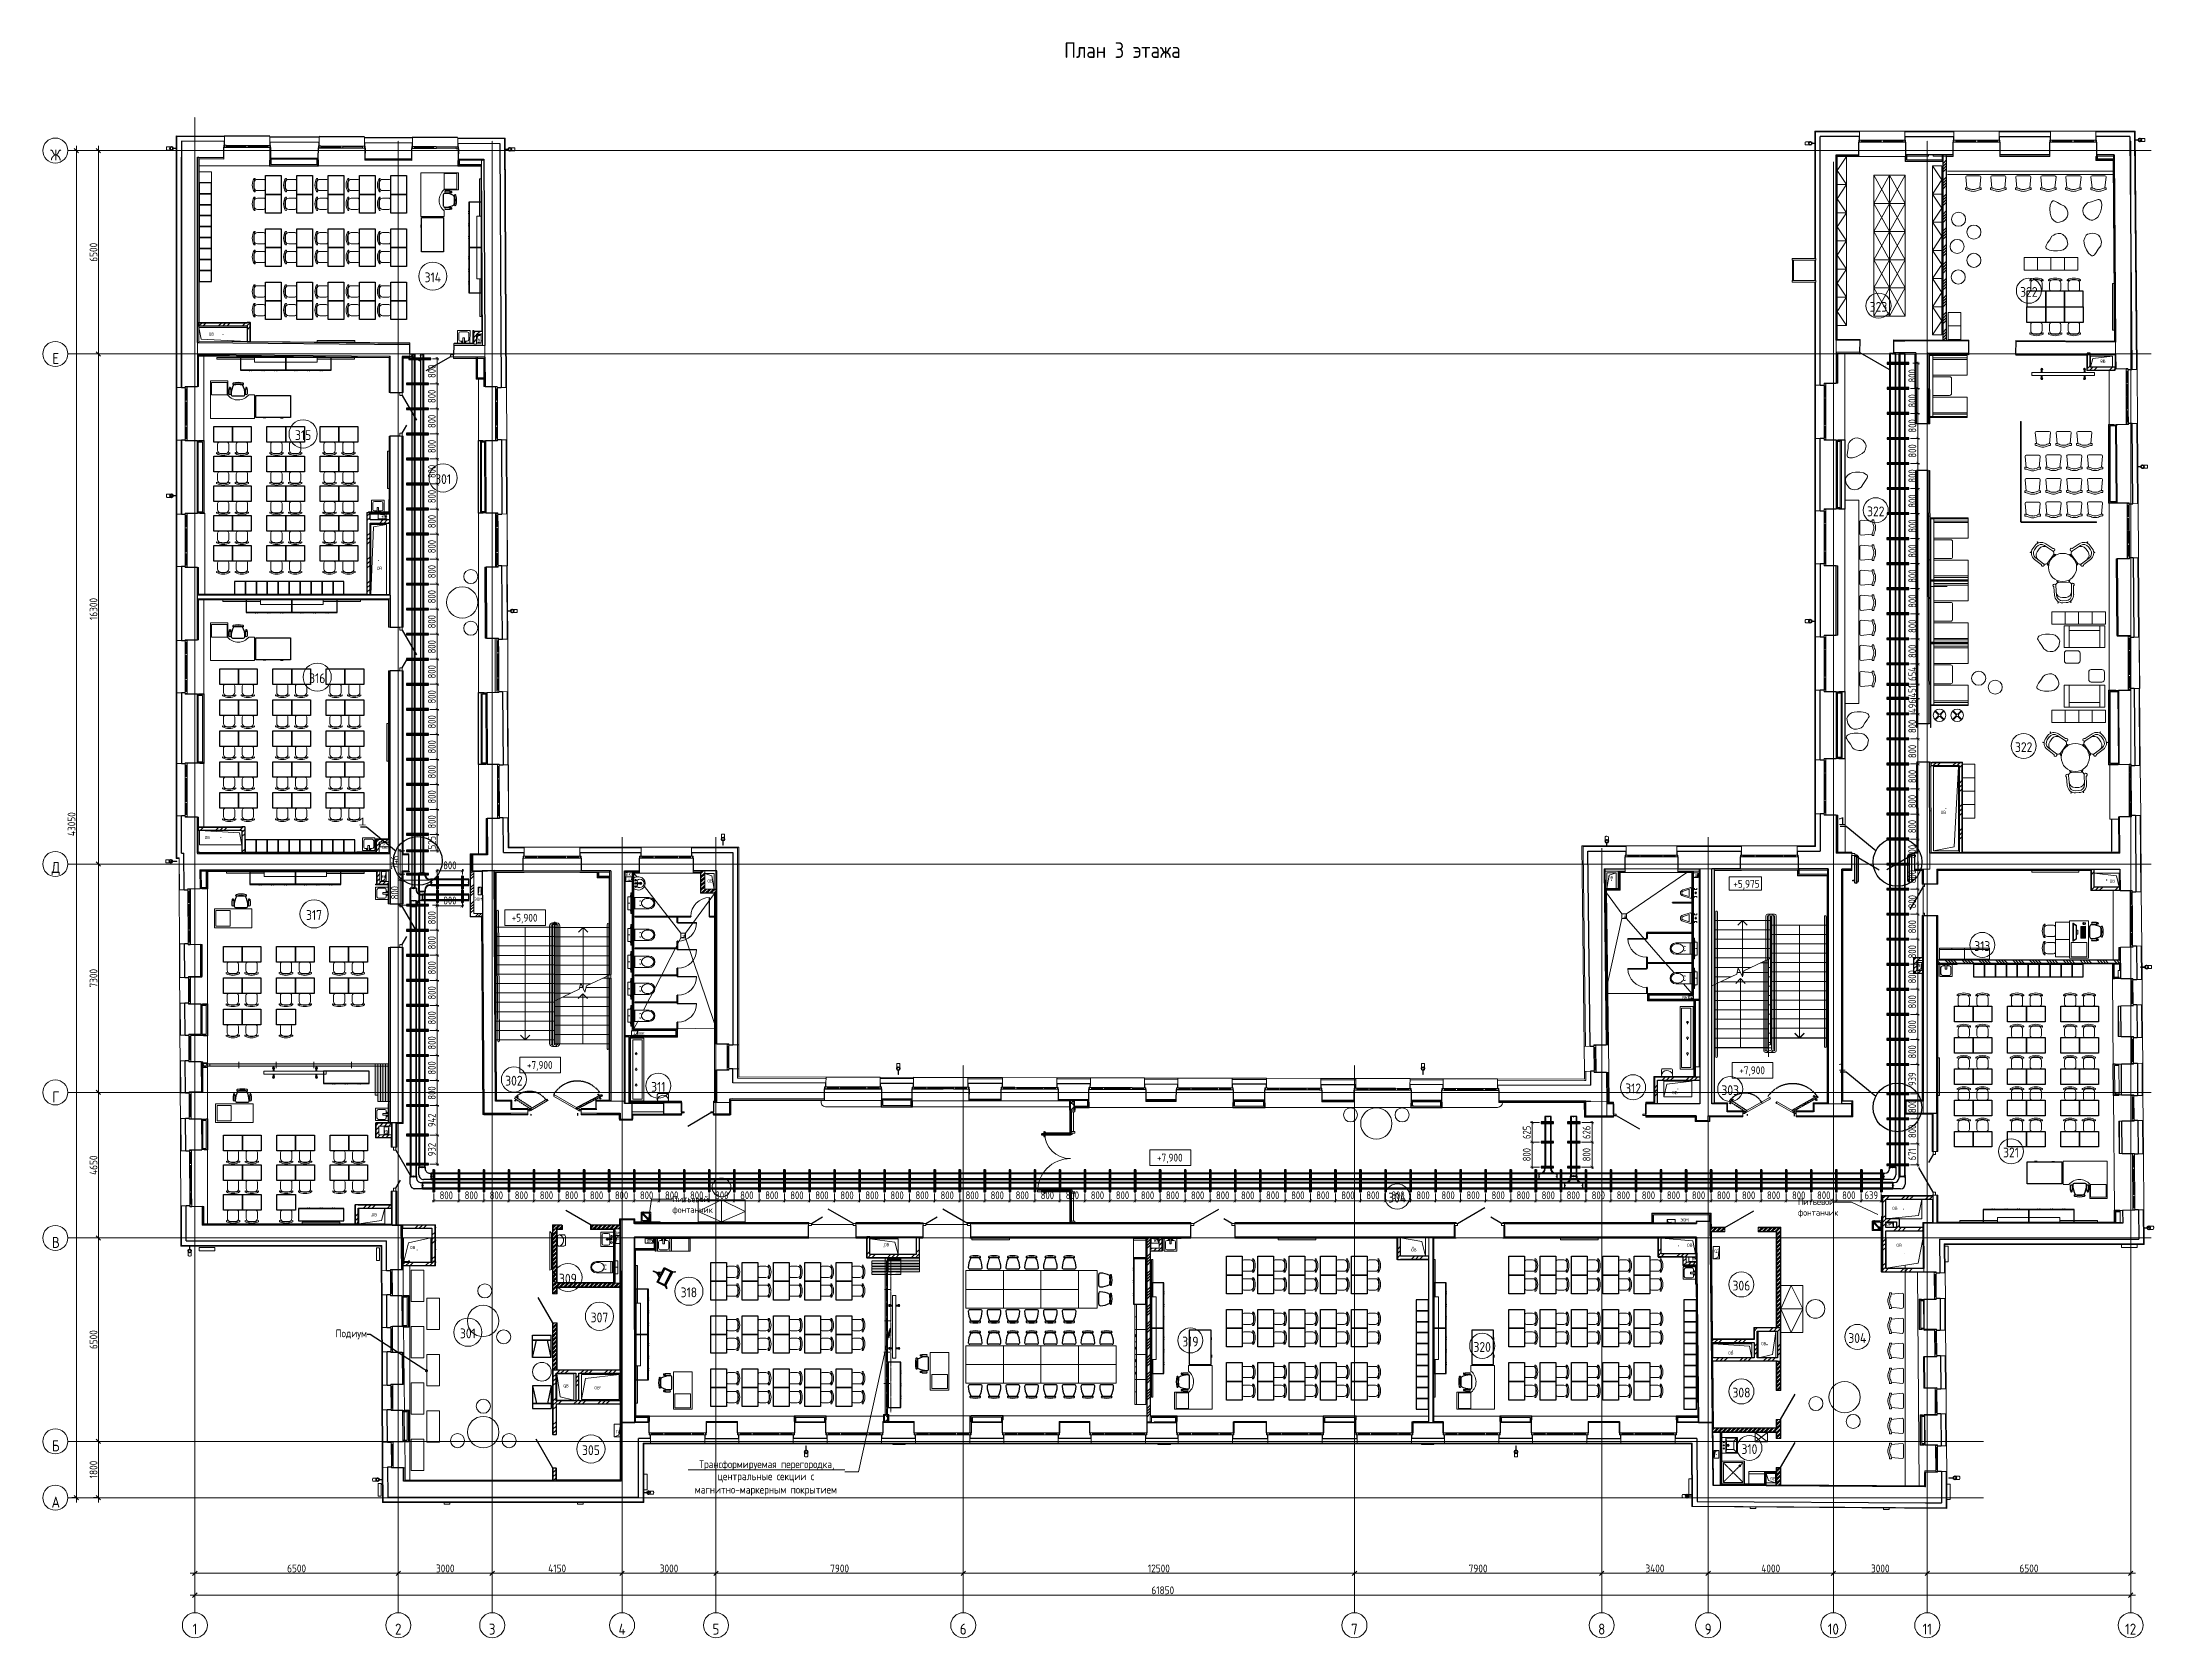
# Model space of a CAD drawing. Header units: millimetres. Extents: x -42533 to 645315, y 3457 to 82611.
# Drawn here: x 269170 to 336634, y 21993 to 72983 of the extents above; entities that cross this region are included whole.
import ezdxf
from ezdxf import colors
from ezdxf.entities.mleader import LeaderData, LeaderLine
from ezdxf.enums import TextEntityAlignment as Align
from ezdxf.math import Vec2, Vec3

# ---------------------------------------------------------------- set-up
doc = ezdxf.new("R2018")
doc.units = ezdxf.units.MM
for name, pattern in [('ADSK_Линия сетки', [25, 20, -2.5, 0, -2.5]), ('ADSK_Осевая', [14, 10, -2, 0, -2]), ('ADSK_Штриховая_ш3 п1_5', [4.5, 3, -1.5]), ('ADSK_Штрихпунктирная 2 точки_ш15 п1_5 п1_5 п1_5', [19.5, 15, -1.5, 0, -1.5, 0, -1.5]), ('HIDDEN', [9.525, 6.35, -3.175])]:
    doc.linetypes.add(name, pattern=pattern)
for name, color, linetype in [('00_00_потолок_Панели из стали', 7, 'Continuous'), ('ЭОМ_Лотки авар.', 1, 'Continuous'), ('ЭОМ_Лотки рабочие', 5, 'Continuous')]:
    doc.layers.add(name, color=color, linetype=linetype)
for name, color, linetype, lineweight in [('_ Окна', 7, 'Continuous', 9), ('Аннотация', 7, 'Continuous', 18), ('Витраж', 7, 'Continuous', 9), ('Двери', 7, 'Continuous', 9), ('Двери открывание', 7, 'Continuous', 9), ('Лестницы', 7, 'Continuous', 9), ('Марки помещений', 7, 'Continuous', 20), ('Обобщенные модели', 7, 'Continuous', 18), ('Оборудование', 7, 'Continuous', 18), ('Окна', 7, 'Continuous', 9), ('Оси', 253, 'Continuous', 9), ('Отметки', 7, 'Continuous', 9), ('Панели витража', 7, 'Continuous', 9), ('Перекрытие', 7, 'Continuous', 18), ('Размеры', 7, 'Continuous', 9), ('Сантехника', 7, 'Continuous', 18), ('Стены внутренние', 7, 'Continuous', 18), ('Стены наружные', 7, 'Continuous', 18), ('Стены несущие', 7, 'Continuous', 30), ('Стены отделка', 7, 'Continuous', 30), ('Стены перегородки', 7, 'Continuous', 30), ('Стены штриховка', 7, 'Continuous', 9), ('Стрелки вверх', 7, 'Continuous', 18), ('ТХ', 5, 'Continuous', 0), ('ТХ_КР ЗАДАНИЕ', 251, 'Continuous', 0), ('Узлы', 7, 'Continuous', 18), ('ШТРИХОВКА', 252, 'Continuous', 15)]:
    doc.layers.add(name, color=color, linetype=linetype, lineweight=lineweight)
doc.layers.add('Линии', color=7, linetype='Continuous', lineweight=9, true_color=0x00a600)
doc.styles.add('GOST Common', font='GOST_Common.ttf', dxfattribs={"width": 0.9, "height": 350})
doc.styles.add('GOST Common_1', font='GOST_Common.ttf', dxfattribs={"width": 0.9, "height": 250})
doc.styles.add('GOST Common_2', font='GOST_Common.ttf', dxfattribs={"width": 0.9, "height": 250})
doc.styles.add('GOST Common_4', font='GOST_Common.ttf', dxfattribs={"width": 0.9, "height": 200})
doc.styles.add('GOST Common_5', font='GOST_Common.ttf', dxfattribs={"width": 0.9, "height": 200})
doc.styles.get("Standard").update_dxf_attribs({"font": 'arial.ttf'})
doc.styles.add('М2', font='isocpeur.ttf', dxfattribs={"width": 0.8})
doc.dimstyles.new('ADSK_Основной_2_5_мм', dxfattribs={"dimscale": 304.8, "dimtxt": 251.428749, "dimasz": 0.463911, "dimexe": 0.492126, "dimexo": 0.492126, "dimgap": 0.098425, "dimtad": 1, "dimrnd": 0.01, "dimdsep": 46, "dimtxsty": 'GOST Common_1', "dimblk1": 'OBLIQUE', "dimblk2": 'OBLIQUE', "dimsah": 1, "dimcen": 0.09, "dimdle": 0.492126, "dimazin": 2, "dimtfac": 1, "dimtdec": 4, "dimtix": 1, "dimtmove": 0, "dimatfit": 3, "dimfxl": 1, "dimtvp": 1, "dimtolj": 1, "dimtzin": 0, "dimlwd": 20, "dimlwe": 20, "dimarcsym": 2})
doc.dimstyles.new('М2-100', dxfattribs={"dimtxt": 250, "dimasz": 100, "dimexe": 50, "dimexo": 50, "dimgap": 50, "dimtad": 1, "dimdec": 0, "dimzin": 1, "dimtxsty": 'М2', "dimblk": 'ARCHTICK', "dimcen": 2.5, "dimdle": 50, "dimclre": 256, "dimclrt": 256, "dimadec": 0, "dimazin": 0, "dimtfac": 1, "dimtdec": 0, "dimtix": 1, "dimtmove": 1, "dimatfit": 3, "dimldrblk": 'NONE', "dimfxl": 1, "dimtolj": 1, "dimlwd": 9, "dimlwe": 9, "dimarcsym": 1})
pattern_1 = [(45, (507.34, 158.9), (-381.661, 381.661), []), (45, (642.3, 158.9), (0, 763.3218), []), (45, (372.4, 158.9), (0, 763.3218), [])]
pattern_2 = [(45, (507.34, 158.9), (-67.35192, 67.35192), []), (45, (552.24, 158.9), (-67.35192, 67.35192), [])]
pattern_3 = [(45, (507.34, 158.9), (-269.4077, 269.4077), []), (45, (597.15, 158.9), (-269.4077, 269.4077), []), (45, (686.95, 158.9), (-269.4077, 269.4077), []), (45, (776.75, 158.9), (-269.4077, 269.4077), [])]
pattern_4 = [(45, (507.34, 158.9), (-70.71068, 70.71068), [])]
pattern_5 = [(0, (507.34, 158.9), (406.4, 101.6), [33.528, -271.272, 33.528, -271.272, -1625.6]), (0, (507.34, 158.9), (406.4, 101.6), [-609.6, 33.528, -576.072, 33.528, -271.272, -711.2]), (0, (507.34, 158.9), (406.4, 101.6), [-1524, 33.528, -169.672, 33.528, -474.472]), (120, (659.74, 209.7), (-291.18818, 301.15272), [33.528, -271.272, 33.528, -271.272, -1625.6]), (120, (659.74, 209.7), (-291.18818, 301.15272), [-609.6, 33.528, -576.072, 33.528, -271.272, -711.2]), (120, (659.74, 209.7), (-291.18818, 301.15272), [-1524, 33.528, -169.672, 33.528, -474.472]), (240, (710.54, 412.9), (-115.21182, -402.75272), [33.528, -271.272, 33.528, -271.272, -1625.6]), (240, (710.54, 412.9), (-115.21182, -402.75272), [-609.6, 33.528, -576.072, 33.528, -271.272, -711.2]), (240, (710.54, 412.9), (-115.21182, -402.75272), [-1524, 33.528, -169.672, 33.528, -474.472])]
pattern_6 = [(45, (507.34, 158.9), (-106.066, 106.066), []), (135, (507.34, 158.9), (-106.066, -106.066), [])]
pattern_7 = [(45.00034, (507.34, 158.9), (-106.06665, 106.0654), [])]

# ---------------------------------------------------------------- blocks, each defined once
blk = doc.blocks.new('GM_Отверстие прямоугольное _в плите_ - Отверстие-V7-План 3-го этажа')
at = {"layer": 'Обобщенные модели'}
for p, q in [((-75, -125), (-75, 125)), ((-75, 125), (75, 125)), ((75, 125), (-75, 125)), ((-75, 125), (-75, -125)), ((-75, -125), (-37.5, 87.5)), ((-37.5, 87.5), (75, 125)), ((75, 125), (75, -125)), ((75, -125), (75, 125)), ((75, -125), (-75, -125)), ((-75, -125), (75, -125))]:
    blk.add_line(p, q, dxfattribs=at)
for start, end in [(360, 180), (180, 360), (60, 165), (300, 360), (195, 270)]:
    blk.add_arc((0, 0), 2.5, start, end, dxfattribs=at)
blk = doc.blocks.new('GM_Отверстие прямоугольное _в плите_ - Отверстие-V8-План 3-го этажа')
at = {"layer": 'Обобщенные модели'}
for p, q in [((-75, -125), (-75, 125)), ((-75, 125), (75, 125)), ((75, 125), (-75, 125)), ((-75, 125), (-75, -125)), ((-75, -125), (-37.5, 87.5)), ((-37.5, 87.5), (75, 125)), ((75, 125), (75, -125)), ((75, -125), (75, 125)), ((75, -125), (-75, -125)), ((-75, -125), (75, -125))]:
    blk.add_line(p, q, dxfattribs=at)
for start, end in [(360, 180), (180, 360), (60, 165), (300, 360), (195, 270)]:
    blk.add_arc((0, 0), 2.5, start, end, dxfattribs=at)
blk = doc.blocks.new('GM_Отверстие прямоугольное _в плите_ - Отверстие-V21-План 3-го этажа')
at = {"layer": 'Обобщенные модели'}
for p, q in [((-75, -125), (-75, 125)), ((-75, 125), (75, 125)), ((75, 125), (-75, 125)), ((-75, 125), (-75, -125)), ((-75, -125), (-37.5, 87.5)), ((-37.5, 87.5), (75, 125)), ((75, 125), (75, -125)), ((75, -125), (75, 125)), ((75, -125), (-75, -125)), ((-75, -125), (75, -125))]:
    blk.add_line(p, q, dxfattribs=at)
for start, end in [(360, 180), (180, 360), (60, 165), (300, 360), (195, 270)]:
    blk.add_arc((0, 0), 2.5, start, end, dxfattribs=at)
blk = doc.blocks.new('GM_Отверстие прямоугольное _в плите_ - Отверстие-7245768-План 3-го этажа')
at = {"layer": 'Обобщенные модели'}
for p, q in [((-285, -425), (-285, 420)), ((-285, 420), (-285, -425)), ((-285, -425), (-171, 311)), ((-171, 311), (265, 420)), ((285, 420), (285, -425)), ((285, -425), (285, 420)), ((285, -425), (-285, -425)), ((-285, -425), (285, -425))]:
    blk.add_line(p, q, dxfattribs=at)
for start, end in [(360, 180), (180, 360), (60, 165), (300, 360), (195, 270)]:
    blk.add_arc((0, 0), 2.5, start, end, dxfattribs=at)
blk = doc.blocks.new('_Oblique')
at = {"color": 0, "linetype": 'ByBlock', "lineweight": -2}
blk.add_line((-0.5, -0.5), (0.5, 0.5), dxfattribs=at)
blk = doc.blocks.new('*D1107')
at = {"layer": 'Defpoints', "color": 0, "transparency": 16777216}
for p in [(-5993, -2162), (507, -2162), (507, -2262)]:
    blk.add_point(p, dxfattribs=at)
at = {"layer": 'Размеры', "color": 0, "lineweight": 20, "transparency": 16777216}
for p, q in [((-6143, -2262), (657, -2262)), ((-5993, -2312), (-5993, -2412)), ((507, -2312), (507, -2412))]:
    blk.add_line(p, q, dxfattribs=at)
at = {"layer": 'Размеры', "color": 0, "lineweight": 20, "transparency": 16777216, "xscale": 141.4, "yscale": 141.4, "zscale": 141.4, "rotation": 180}
blk.add_blockref('_Oblique', (-5993, -2262), dxfattribs=at)
at = {"layer": 'Размеры', "color": 0, "lineweight": 20, "transparency": 16777216, "xscale": 141.4, "yscale": 141.4, "zscale": 141.4}
blk.add_blockref('_Oblique', (507, -2262), dxfattribs=at)
at = {"layer": 'Размеры', "color": 0, "lineweight": 20, "transparency": 16777216, "insert": (-2743, -2107), "char_height": 250, "width": 756.84, "attachment_point": 5, "style": 'GOST Common_1'}
blk.add_mtext('\\A1;6500', dxfattribs=at)
blk = doc.blocks.new('*D1108')
at = {"layer": 'Defpoints', "color": 0, "transparency": 16777216}
for p in [(507, -2162), (3507, -2162), (3507, -2262)]:
    blk.add_point(p, dxfattribs=at)
at = {"layer": 'Размеры', "color": 0, "lineweight": 20, "transparency": 16777216}
for p, q in [((357, -2262), (3657, -2262)), ((507, -2312), (507, -2412)), ((3507, -2312), (3507, -2412))]:
    blk.add_line(p, q, dxfattribs=at)
at = {"layer": 'Размеры', "color": 0, "lineweight": 20, "transparency": 16777216, "xscale": 141.4, "yscale": 141.4, "zscale": 141.4, "rotation": 180}
blk.add_blockref('_Oblique', (507, -2262), dxfattribs=at)
at = {"layer": 'Размеры', "color": 0, "lineweight": 20, "transparency": 16777216, "xscale": 141.4, "yscale": 141.4, "zscale": 141.4}
blk.add_blockref('_Oblique', (3507, -2262), dxfattribs=at)
at = {"layer": 'Размеры', "color": 0, "lineweight": 20, "transparency": 16777216, "insert": (2007, -2107), "char_height": 250, "width": 756.84, "attachment_point": 5, "style": 'GOST Common_1'}
blk.add_mtext('\\A1;3000', dxfattribs=at)
blk = doc.blocks.new('*D1109')
at = {"layer": 'Defpoints', "color": 0, "transparency": 16777216}
for p in [(3507, -2162), (7657, -2162), (7657, -2262)]:
    blk.add_point(p, dxfattribs=at)
at = {"layer": 'Размеры', "color": 0, "lineweight": 20, "transparency": 16777216}
for p, q in [((3357, -2262), (7807, -2262)), ((3507, -2312), (3507, -2412)), ((7657, -2312), (7657, -2412))]:
    blk.add_line(p, q, dxfattribs=at)
at = {"layer": 'Размеры', "color": 0, "lineweight": 20, "transparency": 16777216, "xscale": 141.4, "yscale": 141.4, "zscale": 141.4, "rotation": 180}
blk.add_blockref('_Oblique', (3507, -2262), dxfattribs=at)
at = {"layer": 'Размеры', "color": 0, "lineweight": 20, "transparency": 16777216, "xscale": 141.4, "yscale": 141.4, "zscale": 141.4}
blk.add_blockref('_Oblique', (7657, -2262), dxfattribs=at)
at = {"layer": 'Размеры', "color": 0, "lineweight": 20, "transparency": 16777216, "insert": (5582, -2107), "char_height": 250, "width": 726.16, "attachment_point": 5, "style": 'GOST Common_1'}
blk.add_mtext('\\A1;4150', dxfattribs=at)
blk = doc.blocks.new('*D1110')
at = {"layer": 'Defpoints', "color": 0, "transparency": 16777216}
for p in [(7657, -2162), (10657, -2162), (10657, -2262)]:
    blk.add_point(p, dxfattribs=at)
at = {"layer": 'Размеры', "color": 0, "lineweight": 20, "transparency": 16777216}
for p, q in [((7507, -2262), (10807, -2262)), ((7657, -2312), (7657, -2412)), ((10657, -2312), (10657, -2412))]:
    blk.add_line(p, q, dxfattribs=at)
at = {"layer": 'Размеры', "color": 0, "lineweight": 20, "transparency": 16777216, "xscale": 141.4, "yscale": 141.4, "zscale": 141.4, "rotation": 180}
blk.add_blockref('_Oblique', (7657, -2262), dxfattribs=at)
at = {"layer": 'Размеры', "color": 0, "lineweight": 20, "transparency": 16777216, "xscale": 141.4, "yscale": 141.4, "zscale": 141.4}
blk.add_blockref('_Oblique', (10657, -2262), dxfattribs=at)
at = {"layer": 'Размеры', "color": 0, "lineweight": 20, "transparency": 16777216, "insert": (9157, -2107), "char_height": 250, "width": 756.84, "attachment_point": 5, "style": 'GOST Common_1'}
blk.add_mtext('\\A1;3000', dxfattribs=at)
blk = doc.blocks.new('*D1111')
at = {"layer": 'Defpoints', "color": 0, "transparency": 16777216}
for p in [(10657, -2162), (18557, -2162), (18557, -2262)]:
    blk.add_point(p, dxfattribs=at)
at = {"layer": 'Размеры', "color": 0, "lineweight": 20, "transparency": 16777216}
for p, q in [((10507, -2262), (18707, -2262)), ((10657, -2312), (10657, -2412)), ((18557, -2312), (18557, -2412))]:
    blk.add_line(p, q, dxfattribs=at)
at = {"layer": 'Размеры', "color": 0, "lineweight": 20, "transparency": 16777216, "xscale": 141.4, "yscale": 141.4, "zscale": 141.4, "rotation": 180}
blk.add_blockref('_Oblique', (10657, -2262), dxfattribs=at)
at = {"layer": 'Размеры', "color": 0, "lineweight": 20, "transparency": 16777216, "xscale": 141.4, "yscale": 141.4, "zscale": 141.4}
blk.add_blockref('_Oblique', (18557, -2262), dxfattribs=at)
at = {"layer": 'Размеры', "color": 0, "lineweight": 20, "transparency": 16777216, "insert": (14607, -2107), "char_height": 250, "width": 756.84, "attachment_point": 5, "style": 'GOST Common_1'}
blk.add_mtext('\\A1;7900', dxfattribs=at)
blk = doc.blocks.new('*D1112')
at = {"layer": 'Defpoints', "color": 0, "transparency": 16777216}
for p in [(18557, -2162), (31057, -2162), (31057, -2262)]:
    blk.add_point(p, dxfattribs=at)
at = {"layer": 'Размеры', "color": 0, "lineweight": 20, "transparency": 16777216}
for p, q in [((18407, -2262), (31207, -2262)), ((18557, -2312), (18557, -2412)), ((31057, -2312), (31057, -2412))]:
    blk.add_line(p, q, dxfattribs=at)
at = {"layer": 'Размеры', "color": 0, "lineweight": 20, "transparency": 16777216, "xscale": 141.4, "yscale": 141.4, "zscale": 141.4, "rotation": 180}
blk.add_blockref('_Oblique', (18557, -2262), dxfattribs=at)
at = {"layer": 'Размеры', "color": 0, "lineweight": 20, "transparency": 16777216, "xscale": 141.4, "yscale": 141.4, "zscale": 141.4}
blk.add_blockref('_Oblique', (31057, -2262), dxfattribs=at)
at = {"layer": 'Размеры', "color": 0, "lineweight": 20, "transparency": 16777216, "insert": (24807, -2107), "char_height": 250, "width": 889.8, "attachment_point": 5, "style": 'GOST Common_1'}
blk.add_mtext('\\A1;12500', dxfattribs=at)
blk = doc.blocks.new('*D1113')
at = {"layer": 'Defpoints', "color": 0, "transparency": 16777216}
for p in [(31057, -2162), (38957, -2162), (38957, -2262)]:
    blk.add_point(p, dxfattribs=at)
at = {"layer": 'Размеры', "color": 0, "lineweight": 20, "transparency": 16777216}
for p, q in [((30907, -2262), (39107, -2262)), ((31057, -2312), (31057, -2412)), ((38957, -2312), (38957, -2412))]:
    blk.add_line(p, q, dxfattribs=at)
at = {"layer": 'Размеры', "color": 0, "lineweight": 20, "transparency": 16777216, "xscale": 141.4, "yscale": 141.4, "zscale": 141.4, "rotation": 180}
blk.add_blockref('_Oblique', (31057, -2262), dxfattribs=at)
at = {"layer": 'Размеры', "color": 0, "lineweight": 20, "transparency": 16777216, "xscale": 141.4, "yscale": 141.4, "zscale": 141.4}
blk.add_blockref('_Oblique', (38957, -2262), dxfattribs=at)
at = {"layer": 'Размеры', "color": 0, "lineweight": 20, "transparency": 16777216, "insert": (35007, -2107), "char_height": 250, "width": 756.84, "attachment_point": 5, "style": 'GOST Common_1'}
blk.add_mtext('\\A1;7900', dxfattribs=at)
blk = doc.blocks.new('*D1114')
at = {"layer": 'Defpoints', "color": 0, "transparency": 16777216}
for p in [(38957, -2162), (42357, -2162), (42357, -2262)]:
    blk.add_point(p, dxfattribs=at)
at = {"layer": 'Размеры', "color": 0, "lineweight": 20, "transparency": 16777216}
for p, q in [((38807, -2262), (42507, -2262)), ((38957, -2312), (38957, -2412)), ((42357, -2312), (42357, -2412))]:
    blk.add_line(p, q, dxfattribs=at)
at = {"layer": 'Размеры', "color": 0, "lineweight": 20, "transparency": 16777216, "xscale": 141.4, "yscale": 141.4, "zscale": 141.4, "rotation": 180}
blk.add_blockref('_Oblique', (38957, -2262), dxfattribs=at)
at = {"layer": 'Размеры', "color": 0, "lineweight": 20, "transparency": 16777216, "xscale": 141.4, "yscale": 141.4, "zscale": 141.4}
blk.add_blockref('_Oblique', (42357, -2262), dxfattribs=at)
at = {"layer": 'Размеры', "color": 0, "lineweight": 20, "transparency": 16777216, "insert": (40657, -2107), "char_height": 250, "width": 782.41, "attachment_point": 5, "style": 'GOST Common_1'}
blk.add_mtext('\\A1;3400', dxfattribs=at)
blk = doc.blocks.new('*D1115')
at = {"layer": 'Defpoints', "color": 0, "transparency": 16777216}
for p in [(42357, -2162), (46357, -2162), (46357, -2262)]:
    blk.add_point(p, dxfattribs=at)
at = {"layer": 'Размеры', "color": 0, "lineweight": 20, "transparency": 16777216}
for p, q in [((42207, -2262), (46507, -2262)), ((42357, -2312), (42357, -2412)), ((46357, -2312), (46357, -2412))]:
    blk.add_line(p, q, dxfattribs=at)
at = {"layer": 'Размеры', "color": 0, "lineweight": 20, "transparency": 16777216, "xscale": 141.4, "yscale": 141.4, "zscale": 141.4, "rotation": 180}
blk.add_blockref('_Oblique', (42357, -2262), dxfattribs=at)
at = {"layer": 'Размеры', "color": 0, "lineweight": 20, "transparency": 16777216, "xscale": 141.4, "yscale": 141.4, "zscale": 141.4}
blk.add_blockref('_Oblique', (46357, -2262), dxfattribs=at)
at = {"layer": 'Размеры', "color": 0, "lineweight": 20, "transparency": 16777216, "insert": (44357, -2107), "char_height": 250, "width": 782.41, "attachment_point": 5, "style": 'GOST Common_1'}
blk.add_mtext('\\A1;4000', dxfattribs=at)
blk = doc.blocks.new('*D1116')
at = {"layer": 'Defpoints', "color": 0, "transparency": 16777216}
for p in [(46357, -2162), (49357, -2162), (49357, -2262)]:
    blk.add_point(p, dxfattribs=at)
at = {"layer": 'Размеры', "color": 0, "lineweight": 20, "transparency": 16777216}
for p, q in [((46207, -2262), (49507, -2262)), ((46357, -2312), (46357, -2412)), ((49357, -2312), (49357, -2412))]:
    blk.add_line(p, q, dxfattribs=at)
at = {"layer": 'Размеры', "color": 0, "lineweight": 20, "transparency": 16777216, "xscale": 141.4, "yscale": 141.4, "zscale": 141.4, "rotation": 180}
blk.add_blockref('_Oblique', (46357, -2262), dxfattribs=at)
at = {"layer": 'Размеры', "color": 0, "lineweight": 20, "transparency": 16777216, "xscale": 141.4, "yscale": 141.4, "zscale": 141.4}
blk.add_blockref('_Oblique', (49357, -2262), dxfattribs=at)
at = {"layer": 'Размеры', "color": 0, "lineweight": 20, "transparency": 16777216, "insert": (47857, -2107), "char_height": 250, "width": 756.84, "attachment_point": 5, "style": 'GOST Common_1'}
blk.add_mtext('\\A1;3000', dxfattribs=at)
blk = doc.blocks.new('*D1117')
at = {"layer": 'Defpoints', "color": 0, "transparency": 16777216}
for p in [(49357, -2162), (55857, -2162), (55857, -2262)]:
    blk.add_point(p, dxfattribs=at)
at = {"layer": 'Размеры', "color": 0, "lineweight": 20, "transparency": 16777216}
for p, q in [((49207, -2262), (56007, -2262)), ((49357, -2312), (49357, -2412)), ((55857, -2312), (55857, -2412))]:
    blk.add_line(p, q, dxfattribs=at)
at = {"layer": 'Размеры', "color": 0, "lineweight": 20, "transparency": 16777216, "xscale": 141.4, "yscale": 141.4, "zscale": 141.4, "rotation": 180}
blk.add_blockref('_Oblique', (49357, -2262), dxfattribs=at)
at = {"layer": 'Размеры', "color": 0, "lineweight": 20, "transparency": 16777216, "xscale": 141.4, "yscale": 141.4, "zscale": 141.4}
blk.add_blockref('_Oblique', (55857, -2262), dxfattribs=at)
at = {"layer": 'Размеры', "color": 0, "lineweight": 20, "transparency": 16777216, "insert": (52607, -2107), "char_height": 250, "width": 756.84, "attachment_point": 5, "style": 'GOST Common_1'}
blk.add_mtext('\\A1;6500', dxfattribs=at)
blk = doc.blocks.new('*D1118')
at = {"layer": 'Defpoints', "color": 0, "transparency": 16777216}
for p in [(-5993, -2862), (55857, -2862), (55857, -2962)]:
    blk.add_point(p, dxfattribs=at)
at = {"layer": 'Размеры', "color": 0, "lineweight": 20, "transparency": 16777216}
for p, q in [((-6143, -2962), (56007, -2962)), ((-5993, -3012), (-5993, -3112)), ((55857, -3012), (55857, -3112))]:
    blk.add_line(p, q, dxfattribs=at)
at = {"layer": 'Размеры', "color": 0, "lineweight": 20, "transparency": 16777216, "xscale": 141.4, "yscale": 141.4, "zscale": 141.4, "rotation": 180}
blk.add_blockref('_Oblique', (-5993, -2962), dxfattribs=at)
at = {"layer": 'Размеры', "color": 0, "lineweight": 20, "transparency": 16777216, "xscale": 141.4, "yscale": 141.4, "zscale": 141.4}
blk.add_blockref('_Oblique', (55857, -2962), dxfattribs=at)
at = {"layer": 'Размеры', "color": 0, "lineweight": 20, "transparency": 16777216, "insert": (24932, -2807), "char_height": 250, "width": 889.8, "attachment_point": 5, "style": 'GOST Common_1'}
blk.add_mtext('\\A1;61850', dxfattribs=at)
blk = doc.blocks.new('*D1119')
at = {"layer": 'Defpoints', "color": 0, "transparency": 16777216}
for p in [(-9677, 43204), (-9777, 154), (-9677, 154)]:
    blk.add_point(p, dxfattribs=at)
at = {"layer": 'Размеры', "color": 0, "lineweight": 20, "transparency": 16777216}
for p, q in [((-9827, 43204), (-9927, 43204)), ((-9777, 43354), (-9777, 4)), ((-9827, 154), (-9927, 154))]:
    blk.add_line(p, q, dxfattribs=at)
at = {"layer": 'Размеры', "color": 0, "lineweight": 20, "transparency": 16777216, "xscale": 141.4, "yscale": 141.4, "zscale": 141.4}
for p, rotation in [((-9777, 43204), 90), ((-9777, 154), 270)]:
    blk.add_blockref('_Oblique', p, dxfattribs=dict(at, rotation=rotation))
at = {"layer": 'Размеры', "color": 0, "lineweight": 20, "transparency": 16777216, "insert": (-9932, 21679), "char_height": 250, "width": 971.62, "attachment_point": 5, "rotation": 90, "style": 'GOST Common_1'}
blk.add_mtext('\\A1;43050', dxfattribs=at)
blk = doc.blocks.new('*D1120')
at = {"layer": 'Defpoints', "color": 0, "transparency": 16777216}
for p in [(-8977, 43204), (-9077, 36704), (-8977, 36704)]:
    blk.add_point(p, dxfattribs=at)
at = {"layer": 'Размеры', "color": 0, "lineweight": 20, "transparency": 16777216}
for p, q in [((-9127, 43204), (-9227, 43204)), ((-9077, 43354), (-9077, 36554)), ((-9127, 36704), (-9227, 36704))]:
    blk.add_line(p, q, dxfattribs=at)
at = {"layer": 'Размеры', "color": 0, "lineweight": 20, "transparency": 16777216, "xscale": 141.4, "yscale": 141.4, "zscale": 141.4}
for p, rotation in [((-9077, 43204), 90), ((-9077, 36704), 270)]:
    blk.add_blockref('_Oblique', p, dxfattribs=dict(at, rotation=rotation))
at = {"layer": 'Размеры', "color": 0, "lineweight": 20, "transparency": 16777216, "insert": (-9232, 39954), "char_height": 250, "width": 756.84, "attachment_point": 5, "rotation": 90, "style": 'GOST Common_1'}
blk.add_mtext('\\A1;6500', dxfattribs=at)
blk = doc.blocks.new('*D1121')
at = {"layer": 'Defpoints', "color": 0, "transparency": 16777216}
for p in [(-8977, 36704), (-9077, 20404), (-8977, 20404)]:
    blk.add_point(p, dxfattribs=at)
at = {"layer": 'Размеры', "color": 0, "lineweight": 20, "transparency": 16777216}
for p, q in [((-9127, 36704), (-9227, 36704)), ((-9077, 36854), (-9077, 20254)), ((-9127, 20404), (-9227, 20404))]:
    blk.add_line(p, q, dxfattribs=at)
at = {"layer": 'Размеры', "color": 0, "lineweight": 20, "transparency": 16777216, "xscale": 141.4, "yscale": 141.4, "zscale": 141.4}
for p, rotation in [((-9077, 36704), 90), ((-9077, 20404), 270)]:
    blk.add_blockref('_Oblique', p, dxfattribs=dict(at, rotation=rotation))
at = {"layer": 'Размеры', "color": 0, "lineweight": 20, "transparency": 16777216, "insert": (-9232, 28554), "char_height": 250, "width": 889.8, "attachment_point": 5, "rotation": 90, "style": 'GOST Common_1'}
blk.add_mtext('\\A1;16300', dxfattribs=at)
blk = doc.blocks.new('*D1122')
at = {"layer": 'Defpoints', "color": 0, "transparency": 16777216}
for p in [(-8977, 20404), (-9077, 13104), (-8977, 13104)]:
    blk.add_point(p, dxfattribs=at)
at = {"layer": 'Размеры', "color": 0, "lineweight": 20, "transparency": 16777216}
for p, q in [((-9127, 20404), (-9227, 20404)), ((-9077, 20554), (-9077, 12954)), ((-9127, 13104), (-9227, 13104))]:
    blk.add_line(p, q, dxfattribs=at)
at = {"layer": 'Размеры', "color": 0, "lineweight": 20, "transparency": 16777216, "xscale": 141.4, "yscale": 141.4, "zscale": 141.4}
for p, rotation in [((-9077, 20404), 90), ((-9077, 13104), 270)]:
    blk.add_blockref('_Oblique', p, dxfattribs=dict(at, rotation=rotation))
at = {"layer": 'Размеры', "color": 0, "lineweight": 20, "transparency": 16777216, "insert": (-9232, 16754), "char_height": 250, "width": 756.84, "attachment_point": 5, "rotation": 90, "style": 'GOST Common_1'}
blk.add_mtext('\\A1;7300', dxfattribs=at)
blk = doc.blocks.new('*D1123')
at = {"layer": 'Defpoints', "color": 0, "transparency": 16777216}
for p in [(-8977, 13104), (-9077, 8454), (-8977, 8454)]:
    blk.add_point(p, dxfattribs=at)
at = {"layer": 'Размеры', "color": 0, "lineweight": 20, "transparency": 16777216}
for p, q in [((-9127, 13104), (-9227, 13104)), ((-9077, 13254), (-9077, 8304)), ((-9127, 8454), (-9227, 8454))]:
    blk.add_line(p, q, dxfattribs=at)
at = {"layer": 'Размеры', "color": 0, "lineweight": 20, "transparency": 16777216, "xscale": 141.4, "yscale": 141.4, "zscale": 141.4}
for p, rotation in [((-9077, 13104), 90), ((-9077, 8454), 270)]:
    blk.add_blockref('_Oblique', p, dxfattribs=dict(at, rotation=rotation))
at = {"layer": 'Размеры', "color": 0, "lineweight": 20, "transparency": 16777216, "insert": (-9232, 10779), "char_height": 250, "width": 782.41, "attachment_point": 5, "rotation": 90, "style": 'GOST Common_1'}
blk.add_mtext('\\A1;4650', dxfattribs=at)
blk = doc.blocks.new('*D1124')
at = {"layer": 'Defpoints', "color": 0, "transparency": 16777216}
for p in [(-8977, 8454), (-9077, 1954), (-8977, 1954)]:
    blk.add_point(p, dxfattribs=at)
at = {"layer": 'Размеры', "color": 0, "lineweight": 20, "transparency": 16777216}
for p, q in [((-9127, 8454), (-9227, 8454)), ((-9077, 8604), (-9077, 1804)), ((-9127, 1954), (-9227, 1954))]:
    blk.add_line(p, q, dxfattribs=at)
at = {"layer": 'Размеры', "color": 0, "lineweight": 20, "transparency": 16777216, "xscale": 141.4, "yscale": 141.4, "zscale": 141.4}
for p, rotation in [((-9077, 8454), 90), ((-9077, 1954), 270)]:
    blk.add_blockref('_Oblique', p, dxfattribs=dict(at, rotation=rotation))
at = {"layer": 'Размеры', "color": 0, "lineweight": 20, "transparency": 16777216, "insert": (-9232, 5204), "char_height": 250, "width": 756.84, "attachment_point": 5, "rotation": 90, "style": 'GOST Common_1'}
blk.add_mtext('\\A1;6500', dxfattribs=at)
blk = doc.blocks.new('*D1125')
at = {"layer": 'Defpoints', "color": 0, "transparency": 16777216}
for p in [(-8977, 1954), (-9077, 154), (-8977, 154)]:
    blk.add_point(p, dxfattribs=at)
at = {"layer": 'Размеры', "color": 0, "lineweight": 20, "transparency": 16777216}
for p, q in [((-9077, 2104), (-9077, 4)), ((-9127, 1954), (-9227, 1954)), ((-9127, 154), (-9227, 154))]:
    blk.add_line(p, q, dxfattribs=at)
at = {"layer": 'Размеры', "color": 0, "lineweight": 20, "transparency": 16777216, "xscale": 141.4, "yscale": 141.4, "zscale": 141.4}
for p, rotation in [((-9077, 1954), 90), ((-9077, 154), 270)]:
    blk.add_blockref('_Oblique', p, dxfattribs=dict(at, rotation=rotation))
at = {"layer": 'Размеры', "color": 0, "lineweight": 20, "transparency": 16777216, "insert": (-9232, 1054), "char_height": 250, "width": 700.59, "attachment_point": 5, "rotation": 90, "style": 'GOST Common_1'}
blk.add_mtext('\\A1;1800', dxfattribs=at)
blk = doc.blocks.new('Стул ученич штабелир №5-7')
at = {"color": 0, "linetype": 'ByBlock', "lineweight": -2}
for p, q in [((-120, 0), (120, 0)), ((-120, 0), (120, 0)), ((-213, -359), (-213, -337)), ((-213, -359), (-213, -337)), ((-180, -60), (-180, -260)), ((-180, -60), (-180, -260)), ((180, -60), (180, -260)), ((180, -60), (180, -260)), ((214, -359), (214, -337)), ((214, -359), (214, -337))]:
    blk.add_line(p, q, dxfattribs=at)
for centre, radius, start, end in [((-120, -60), 60, 90, 180), ((-120, -60), 60, 90, 180), ((120, -60), 60, 0, 90), ((120, -60), 60, 0, 90), ((-210, -337), 3, 63.89783, 180), ((-210, -337), 3, 63.89783, 180), ((-203, -359), 10, 180, 238.06825), ((-203, -359), 10, 180, 238.06825), ((0, 142), 521, 246.31951, 293.68049), ((0, 142), 521, 246.31951, 293.68049), ((0, 9), 431, 240.99166, 299.00834), ((0, 9), 431, 240.99166, 299.00834), ((-80, -260), 100, 180, 264.25844), ((-80, -260), 100, 180, 264.25844), ((0, 436), 800, 263.24698, 276.75302), ((0, 436), 800, 263.24698, 276.75302), ((80, -260), 100, 275.74156, 0), ((80, -260), 100, 275.74156, 0), ((211, -337), 3, 0, 116.10217), ((211, -337), 3, 0, 116.10217), ((204, -359), 10, 301.93175, 0), ((204, -359), 10, 301.93175, 0)]:
    blk.add_arc(centre, radius, start, end, dxfattribs=at)
blk = doc.blocks.new('_Dot')
at = {"color": 0, "linetype": 'ByBlock', "lineweight": -2}
blk.add_line((-0.5, 0), (-1, 0), dxfattribs=at)
at = {"color": 0, "linetype": 'ByBlock', "const_width": 0.5}
blk.add_lwpolyline([(-0.25, 0, 1), (0.25, 0, 1)], format="xyb", close=True, dxfattribs=at)
blk = doc.blocks.new('*U36')
at = {"color": 0, "linetype": 'ByBlock', "lineweight": -2}
for p, q in [((-295, 100), (-295, -100)), ((-295, 100), (-250, 100)), ((100, 295), (-100, 295)), ((-100, 250), (-100, 295)), ((100, 295), (100, 50)), ((-50, -100), (-295, -100))]:
    blk.add_line(p, q, dxfattribs=at)
for centre, radius in [((-280, 0), 3.5), ((-265, 92), 3.65), ((-92, 265), 3.65), ((0, 280), 3.5), ((92, 265), 3.65), ((-265, -92), 3.65)]:
    blk.add_circle(centre, radius, dxfattribs=at)
for centre in [(-250, 250), (-50, 50)]:
    blk.add_arc(centre, 150, 270, 0, dxfattribs=at)
at = {"color": 0, "linetype": 'ByBlock', "lineweight": -2, "flags": 104}
for tag, p in [('ВЫСОТА', (-28, -30)), ('ШИРИНА', (-28, -38)), ('ТОЛЩИНА', (-28, -47))]:
    blk.add_attdef(tag, text='', height=2.5, dxfattribs=at).set_placement(p, align=Align.TOP_LEFT)
at = {"color": 0, "linetype": 'ByBlock', "lineweight": -2, "flags": 9}
for tag, p in [('НАИМЕНОВАНИЕ', (-28, -11)), ('АРТИКУЛ', (-27, -17)), ('ПРИМЕЧАНИЕ', (-27, -23))]:
    blk.add_attdef(tag, p, '', height=2.5, dxfattribs=at)
blk = doc.blocks.new('*U1329')
at = {"color": 0, "linetype": 'Continuous', "lineweight": 25}
for p, q in [((-79, -46976), (-79, 0)), ((79, -46976), (79, 0))]:
    blk.add_line(p, q, dxfattribs=at)
blk.add_lwpolyline([(101, -46976), (101, 0), (-101, 0), (-101, -46976)], close=True, dxfattribs=at)
for centre, radius in [((-90, -35), 3.65), ((0, -15), 3.5), ((90, -35), 3.65)]:
    blk.add_circle(centre, radius, dxfattribs=at)
at = {"color": 0, "linetype": 'ByBlock', "lineweight": -2}
for centre in [(0, -15), (0, -46963)]:
    blk.add_circle(centre, 3.5, dxfattribs=at)
at = {"color": 0, "flags": 9}
for tag, p in [('АРТИКУЛ', (-60, -12)), ('НАИМЕНОВАНИЕ', (-59, -7)), ('ПРИМЕЧАНИЕ', (-59, -17))]:
    blk.add_attdef(tag, text='', height=2.5, dxfattribs=at).set_placement(p, align=Align.TOP_LEFT)
at = {"color": 0, "lineweight": 30, "flags": 104}
for tag, p in [('ВЫСОТА', (-60, -21)), ('ДЛИНА', (-60, -36)), ('ШИРИНА', (-59, -25)), ('ТОЛЩИНА', (-59, -31))]:
    blk.add_attdef(tag, text='', height=2.5, dxfattribs=at).set_placement(p, align=Align.TOP_LEFT)
blk = doc.blocks.new('*U1334')
at = {"color": 0, "linetype": 'Continuous', "lineweight": 25}
for p, q in [((-79, -46399), (-79, 0)), ((79, -46399), (79, 0))]:
    blk.add_line(p, q, dxfattribs=at)
blk.add_lwpolyline([(101, -46399), (101, 0), (-101, 0), (-101, -46399)], close=True, dxfattribs=at)
for centre, radius in [((-90, -35), 3.65), ((0, -15), 3.5), ((90, -35), 3.65)]:
    blk.add_circle(centre, radius, dxfattribs=at)
at = {"color": 0, "linetype": 'ByBlock', "lineweight": -2}
for centre in [(0, -15), (0, -46385)]:
    blk.add_circle(centre, 3.5, dxfattribs=at)
at = {"color": 0, "flags": 9}
for tag, p in [('АРТИКУЛ', (-60, -12)), ('НАИМЕНОВАНИЕ', (-59, -7)), ('ПРИМЕЧАНИЕ', (-59, -17))]:
    blk.add_attdef(tag, text='', height=2.5, dxfattribs=at).set_placement(p, align=Align.TOP_LEFT)
at = {"color": 0, "lineweight": 30, "flags": 104}
for tag, p in [('ВЫСОТА', (-60, -21)), ('ДЛИНА', (-60, -36)), ('ШИРИНА', (-59, -25)), ('ТОЛЩИНА', (-59, -31))]:
    blk.add_attdef(tag, text='', height=2.5, dxfattribs=at).set_placement(p, align=Align.TOP_LEFT)
blk = doc.blocks.new('*U1332')
at = {"color": 0, "linetype": 'Continuous', "lineweight": 25}
for p, q in [((-79, -26282), (-79, 0)), ((79, -26282), (79, 0))]:
    blk.add_line(p, q, dxfattribs=at)
blk.add_lwpolyline([(101, -26282), (101, 0), (-101, 0), (-101, -26282)], close=True, dxfattribs=at)
for centre, radius in [((-90, -35), 3.65), ((0, -15), 3.5), ((90, -35), 3.65)]:
    blk.add_circle(centre, radius, dxfattribs=at)
at = {"color": 0, "linetype": 'ByBlock', "lineweight": -2}
for centre in [(0, -15), (0, -26268)]:
    blk.add_circle(centre, 3.5, dxfattribs=at)
at = {"color": 0, "flags": 9}
for tag, p in [('АРТИКУЛ', (-60, -12)), ('НАИМЕНОВАНИЕ', (-59, -7)), ('ПРИМЕЧАНИЕ', (-59, -17))]:
    blk.add_attdef(tag, text='', height=2.5, dxfattribs=at).set_placement(p, align=Align.TOP_LEFT)
at = {"color": 0, "lineweight": 30, "flags": 104}
for tag, p in [('ВЫСОТА', (-60, -21)), ('ДЛИНА', (-60, -36)), ('ШИРИНА', (-59, -25)), ('ТОЛЩИНА', (-59, -31))]:
    blk.add_attdef(tag, text='', height=2.5, dxfattribs=at).set_placement(p, align=Align.TOP_LEFT)
blk = doc.blocks.new('*U1326')
at = {"color": 0, "linetype": 'Continuous', "lineweight": 25}
for p, q in [((-79, -25998), (-79, 0)), ((79, -25998), (79, 0))]:
    blk.add_line(p, q, dxfattribs=at)
blk.add_lwpolyline([(101, -25998), (101, 0), (-101, 0), (-101, -25998)], close=True, dxfattribs=at)
for centre, radius in [((-90, -35), 3.65), ((0, -15), 3.5), ((90, -35), 3.65)]:
    blk.add_circle(centre, radius, dxfattribs=at)
at = {"color": 0, "linetype": 'ByBlock', "lineweight": -2}
for centre in [(0, -15), (0, -25985)]:
    blk.add_circle(centre, 3.5, dxfattribs=at)
at = {"color": 0, "flags": 9}
for tag, p in [('АРТИКУЛ', (-60, -12)), ('НАИМЕНОВАНИЕ', (-59, -7)), ('ПРИМЕЧАНИЕ', (-59, -17))]:
    blk.add_attdef(tag, text='', height=2.5, dxfattribs=at).set_placement(p, align=Align.TOP_LEFT)
at = {"color": 0, "lineweight": 30, "flags": 104}
for tag, p in [('ВЫСОТА', (-60, -21)), ('ДЛИНА', (-60, -36)), ('ШИРИНА', (-59, -25)), ('ТОЛЩИНА', (-59, -31))]:
    blk.add_attdef(tag, text='', height=2.5, dxfattribs=at).set_placement(p, align=Align.TOP_LEFT)
blk = doc.blocks.new('*U45')
at = {"color": 0, "linetype": 'ByBlock', "lineweight": -2}
for points in [[(24, -700), (24, 0), (-24, 0), (-24, -700)], [(-22, -700), (-22, 0)], [(22, -700), (22, 0)], [(-24, -700), (24, -700)]]:
    blk.add_lwpolyline(points, dxfattribs=at)
at = {"color": 254, "transparency": 33554483}
blk.add_lwpolyline([(0, 1), (0, -2)], dxfattribs=at)
at = {"color": 0, "linetype": 'ByBlock', "lineweight": -2}
for points in [[(-7, -55, 0.345739), (-7, -65), (7, -65, 0.345739), (7, -55)], [(-7, -135, 0.345739), (-7, -145), (7, -145, 0.345739), (7, -135)], [(-7, -215, 0.345739), (-7, -225), (7, -225, 0.345739), (7, -215)], [(-7, -295, 0.345739), (-7, -305), (7, -305, 0.345739), (7, -295)], [(-7, -375, 0.345739), (-7, -385), (7, -385, 0.345739), (7, -375)], [(-7, -455, 0.345739), (-7, -465), (7, -465, 0.345739), (7, -455)], [(-7, -535, 0.345739), (-7, -545), (7, -545, 0.345739), (7, -535)], [(-7, -615, 0.345739), (-7, -625), (7, -625, 0.345739), (7, -615)], [(-5, -13), (-5, -27, 0.345739), (5, -27), (5, -13, 0.345739)], [(-5, -93), (-5, -107, 0.345739), (5, -107), (5, -93, 0.345739)], [(-5, -173), (-5, -187, 0.345739), (5, -187), (5, -173, 0.345739)], [(-5, -253), (-5, -267, 0.345739), (5, -267), (5, -253, 0.345739)], [(-5, -333), (-5, -347, 0.345739), (5, -347), (5, -333, 0.345739)], [(-5, -413), (-5, -427, 0.345739), (5, -427), (5, -413, 0.345739)], [(-5, -493), (-5, -507, 0.345739), (5, -507), (5, -493, 0.345739)], [(-5, -573), (-5, -587, 0.345739), (5, -587), (5, -573, 0.345739)], [(-5, -653), (-5, -667, 0.345739), (5, -667), (5, -653, 0.345739)]]:
    blk.add_lwpolyline(points, format="xyb", close=True, dxfattribs=at)
at = {"flags": 9}
for tag, p in [('АРТИКУЛ', (-59, -24)), ('НАИМЕНОВАНИЕ', (-58, -19)), ('ПРИМЕЧАНИЕ', (-58, -31))]:
    blk.add_attdef(tag, p, '', height=2.5, dxfattribs=at)
at = {"lineweight": 30, "flags": 104}
blk.add_attdef('ДЛИНА', text='', height=2.5, dxfattribs=at).set_placement((-58, -35), align=Align.TOP_LEFT)
blk = doc.blocks.new('_ArchTick')
at = {"color": 0, "linetype": 'ByBlock', "lineweight": 70, "const_width": 0.15}
blk.add_lwpolyline([(-0.5, -0.5), (0.5, 0.5)], dxfattribs=at)
blk = doc.blocks.new('*D1533')
at = {"layer": '00_00_потолок_Панели из стали', "color": 0, "lineweight": 9, "transparency": 16777216}
blk.add_line((282529, 35959), (281629, 35959), dxfattribs=at)
at = {"layer": '00_00_потолок_Панели из стали', "lineweight": 9, "transparency": 16777216}
for p, q in [((281679, 36192), (281679, 35909)), ((282479, 36192), (282479, 35909))]:
    blk.add_line(p, q, dxfattribs=at)
at = {"layer": 'Defpoints', "color": 0, "transparency": 16777216}
for p in [(281679, 36242), (281679, 35959), (282479, 36242)]:
    blk.add_point(p, dxfattribs=at)
at = {"layer": '00_00_потолок_Панели из стали', "color": 0, "lineweight": 9, "transparency": 16777216, "xscale": 100, "yscale": 100, "zscale": 100, "rotation": 180}
blk.add_blockref('_ArchTick', (281679, 35959), dxfattribs=at)
at = {"layer": '00_00_потолок_Панели из стали', "color": 0, "lineweight": 9, "transparency": 16777216, "xscale": 100, "yscale": 100, "zscale": 100}
blk.add_blockref('_ArchTick', (282479, 35959), dxfattribs=at)
at = {"layer": '00_00_потолок_Панели из стали', "transparency": 16777216, "insert": (282079, 36134), "char_height": 250, "attachment_point": 5, "style": 'М2'}
blk.add_mtext('\\A1;800', dxfattribs=at)
blk = doc.blocks.new('_None')
blk = doc.blocks.new('*D1534')
at = {"layer": '00_00_потолок_Панели из стали', "color": 0, "lineweight": 9, "transparency": 16777216}
blk.add_line((283329, 35959), (282429, 35959), dxfattribs=at)
at = {"layer": '00_00_потолок_Панели из стали', "lineweight": 9, "transparency": 16777216}
for p, q in [((282479, 36192), (282479, 35909)), ((283279, 36192), (283279, 35909))]:
    blk.add_line(p, q, dxfattribs=at)
at = {"layer": 'Defpoints', "color": 0, "transparency": 16777216}
for p in [(282479, 36242), (282479, 35959), (283279, 36242)]:
    blk.add_point(p, dxfattribs=at)
at = {"layer": '00_00_потолок_Панели из стали', "color": 0, "lineweight": 9, "transparency": 16777216, "xscale": 100, "yscale": 100, "zscale": 100, "rotation": 180}
blk.add_blockref('_ArchTick', (282479, 35959), dxfattribs=at)
at = {"layer": '00_00_потолок_Панели из стали', "color": 0, "lineweight": 9, "transparency": 16777216, "xscale": 100, "yscale": 100, "zscale": 100}
blk.add_blockref('_ArchTick', (283279, 35959), dxfattribs=at)
at = {"layer": '00_00_потолок_Панели из стали', "transparency": 16777216, "insert": (282879, 36134), "char_height": 250, "attachment_point": 5, "style": 'М2'}
blk.add_mtext('\\A1;800', dxfattribs=at)
blk = doc.blocks.new('*D1535')
at = {"layer": '00_00_потолок_Панели из стали', "color": 0, "lineweight": 9, "transparency": 16777216}
blk.add_line((284129, 35959), (283229, 35959), dxfattribs=at)
at = {"layer": '00_00_потолок_Панели из стали', "lineweight": 9, "transparency": 16777216}
for p, q in [((283279, 36192), (283279, 35909)), ((284079, 36192), (284079, 35909))]:
    blk.add_line(p, q, dxfattribs=at)
at = {"layer": 'Defpoints', "color": 0, "transparency": 16777216}
for p in [(283279, 36242), (283279, 35959), (284079, 36242)]:
    blk.add_point(p, dxfattribs=at)
at = {"layer": '00_00_потолок_Панели из стали', "color": 0, "lineweight": 9, "transparency": 16777216, "xscale": 100, "yscale": 100, "zscale": 100, "rotation": 180}
blk.add_blockref('_ArchTick', (283279, 35959), dxfattribs=at)
at = {"layer": '00_00_потолок_Панели из стали', "color": 0, "lineweight": 9, "transparency": 16777216, "xscale": 100, "yscale": 100, "zscale": 100}
blk.add_blockref('_ArchTick', (284079, 35959), dxfattribs=at)
at = {"layer": '00_00_потолок_Панели из стали', "transparency": 16777216, "insert": (283679, 36134), "char_height": 250, "attachment_point": 5, "style": 'М2'}
blk.add_mtext('\\A1;800', dxfattribs=at)
blk = doc.blocks.new('*D1536')
at = {"layer": '00_00_потолок_Панели из стали', "color": 0, "lineweight": 9, "transparency": 16777216}
blk.add_line((284930, 35959), (284029, 35959), dxfattribs=at)
at = {"layer": '00_00_потолок_Панели из стали', "lineweight": 9, "transparency": 16777216}
for p, q in [((284079, 36192), (284079, 35909)), ((284880, 36192), (284880, 35909))]:
    blk.add_line(p, q, dxfattribs=at)
at = {"layer": 'Defpoints', "color": 0, "transparency": 16777216}
for p in [(284079, 36242), (284079, 35959), (284880, 36242)]:
    blk.add_point(p, dxfattribs=at)
at = {"layer": '00_00_потолок_Панели из стали', "color": 0, "lineweight": 9, "transparency": 16777216, "xscale": 100, "yscale": 100, "zscale": 100, "rotation": 180}
blk.add_blockref('_ArchTick', (284079, 35959), dxfattribs=at)
at = {"layer": '00_00_потолок_Панели из стали', "color": 0, "lineweight": 9, "transparency": 16777216, "xscale": 100, "yscale": 100, "zscale": 100}
blk.add_blockref('_ArchTick', (284880, 35959), dxfattribs=at)
at = {"layer": '00_00_потолок_Панели из стали', "transparency": 16777216, "insert": (284479, 36134), "char_height": 250, "attachment_point": 5, "style": 'М2'}
blk.add_mtext('\\A1;800', dxfattribs=at)
blk = doc.blocks.new('*D1537')
at = {"layer": '00_00_потолок_Панели из стали', "color": 0, "lineweight": 9, "transparency": 16777216}
blk.add_line((285730, 35959), (284830, 35959), dxfattribs=at)
at = {"layer": '00_00_потолок_Панели из стали', "lineweight": 9, "transparency": 16777216}
for p, q in [((284880, 36192), (284880, 35909)), ((285680, 36192), (285680, 35909))]:
    blk.add_line(p, q, dxfattribs=at)
at = {"layer": 'Defpoints', "color": 0, "transparency": 16777216}
for p in [(284880, 36242), (284880, 35959), (285680, 36242)]:
    blk.add_point(p, dxfattribs=at)
at = {"layer": '00_00_потолок_Панели из стали', "color": 0, "lineweight": 9, "transparency": 16777216, "xscale": 100, "yscale": 100, "zscale": 100, "rotation": 180}
blk.add_blockref('_ArchTick', (284880, 35959), dxfattribs=at)
at = {"layer": '00_00_потолок_Панели из стали', "color": 0, "lineweight": 9, "transparency": 16777216, "xscale": 100, "yscale": 100, "zscale": 100}
blk.add_blockref('_ArchTick', (285680, 35959), dxfattribs=at)
at = {"layer": '00_00_потолок_Панели из стали', "transparency": 16777216, "insert": (285280, 36134), "char_height": 250, "attachment_point": 5, "style": 'М2'}
blk.add_mtext('\\A1;800', dxfattribs=at)
blk = doc.blocks.new('*D1526')
at = {"layer": '00_00_потолок_Панели из стали', "color": 0, "lineweight": 9, "transparency": 16777216}
blk.add_line((286530, 35959), (285630, 35959), dxfattribs=at)
at = {"layer": '00_00_потолок_Панели из стали', "lineweight": 9, "transparency": 16777216}
for p, q in [((285680, 36192), (285680, 35909)), ((286480, 36192), (286480, 35909))]:
    blk.add_line(p, q, dxfattribs=at)
at = {"layer": 'Defpoints', "color": 0, "transparency": 16777216}
for p in [(285680, 36242), (285680, 35959), (286480, 36242)]:
    blk.add_point(p, dxfattribs=at)
at = {"layer": '00_00_потолок_Панели из стали', "color": 0, "lineweight": 9, "transparency": 16777216, "xscale": 100, "yscale": 100, "zscale": 100, "rotation": 180}
blk.add_blockref('_ArchTick', (285680, 35959), dxfattribs=at)
at = {"layer": '00_00_потолок_Панели из стали', "color": 0, "lineweight": 9, "transparency": 16777216, "xscale": 100, "yscale": 100, "zscale": 100}
blk.add_blockref('_ArchTick', (286480, 35959), dxfattribs=at)
at = {"layer": '00_00_потолок_Панели из стали', "transparency": 16777216, "insert": (286080, 36134), "char_height": 250, "attachment_point": 5, "style": 'М2'}
blk.add_mtext('\\A1;800', dxfattribs=at)
blk = doc.blocks.new('*D1527')
at = {"layer": '00_00_потолок_Панели из стали', "color": 0, "lineweight": 9, "transparency": 16777216}
blk.add_line((287330, 35959), (286430, 35959), dxfattribs=at)
at = {"layer": '00_00_потолок_Панели из стали', "lineweight": 9, "transparency": 16777216}
for p, q in [((286480, 36192), (286480, 35909)), ((287280, 36192), (287280, 35909))]:
    blk.add_line(p, q, dxfattribs=at)
at = {"layer": 'Defpoints', "color": 0, "transparency": 16777216}
for p in [(286480, 36242), (286480, 35959), (287280, 36242)]:
    blk.add_point(p, dxfattribs=at)
at = {"layer": '00_00_потолок_Панели из стали', "color": 0, "lineweight": 9, "transparency": 16777216, "xscale": 100, "yscale": 100, "zscale": 100, "rotation": 180}
blk.add_blockref('_ArchTick', (286480, 35959), dxfattribs=at)
at = {"layer": '00_00_потолок_Панели из стали', "color": 0, "lineweight": 9, "transparency": 16777216, "xscale": 100, "yscale": 100, "zscale": 100}
blk.add_blockref('_ArchTick', (287280, 35959), dxfattribs=at)
at = {"layer": '00_00_потолок_Панели из стали', "transparency": 16777216, "insert": (286880, 36134), "char_height": 250, "attachment_point": 5, "style": 'М2'}
blk.add_mtext('\\A1;800', dxfattribs=at)
blk = doc.blocks.new('*D1528')
at = {"layer": '00_00_потолок_Панели из стали', "color": 0, "lineweight": 9, "transparency": 16777216}
blk.add_line((288130, 35959), (287230, 35959), dxfattribs=at)
at = {"layer": '00_00_потолок_Панели из стали', "lineweight": 9, "transparency": 16777216}
for p, q in [((287280, 36192), (287280, 35909)), ((288080, 36192), (288080, 35909))]:
    blk.add_line(p, q, dxfattribs=at)
at = {"layer": 'Defpoints', "color": 0, "transparency": 16777216}
for p in [(287280, 36242), (287280, 35959), (288080, 36242)]:
    blk.add_point(p, dxfattribs=at)
at = {"layer": '00_00_потолок_Панели из стали', "color": 0, "lineweight": 9, "transparency": 16777216, "xscale": 100, "yscale": 100, "zscale": 100, "rotation": 180}
blk.add_blockref('_ArchTick', (287280, 35959), dxfattribs=at)
at = {"layer": '00_00_потолок_Панели из стали', "color": 0, "lineweight": 9, "transparency": 16777216, "xscale": 100, "yscale": 100, "zscale": 100}
blk.add_blockref('_ArchTick', (288080, 35959), dxfattribs=at)
at = {"layer": '00_00_потолок_Панели из стали', "transparency": 16777216, "insert": (287680, 36134), "char_height": 250, "attachment_point": 5, "style": 'М2'}
blk.add_mtext('\\A1;800', dxfattribs=at)
blk = doc.blocks.new('*D1529')
at = {"layer": '00_00_потолок_Панели из стали', "color": 0, "lineweight": 9, "transparency": 16777216}
blk.add_line((288931, 35959), (288030, 35959), dxfattribs=at)
at = {"layer": '00_00_потолок_Панели из стали', "lineweight": 9, "transparency": 16777216}
for p, q in [((288080, 36192), (288080, 35909)), ((288881, 36192), (288881, 35909))]:
    blk.add_line(p, q, dxfattribs=at)
at = {"layer": 'Defpoints', "color": 0, "transparency": 16777216}
for p in [(288080, 36242), (288080, 35959), (288881, 36242)]:
    blk.add_point(p, dxfattribs=at)
at = {"layer": '00_00_потолок_Панели из стали', "color": 0, "lineweight": 9, "transparency": 16777216, "xscale": 100, "yscale": 100, "zscale": 100, "rotation": 180}
blk.add_blockref('_ArchTick', (288080, 35959), dxfattribs=at)
at = {"layer": '00_00_потолок_Панели из стали', "color": 0, "lineweight": 9, "transparency": 16777216, "xscale": 100, "yscale": 100, "zscale": 100}
blk.add_blockref('_ArchTick', (288881, 35959), dxfattribs=at)
at = {"layer": '00_00_потолок_Панели из стали', "transparency": 16777216, "insert": (288480, 36134), "char_height": 250, "attachment_point": 5, "style": 'М2'}
blk.add_mtext('\\A1;800', dxfattribs=at)
blk = doc.blocks.new('*D1530')
at = {"layer": '00_00_потолок_Панели из стали', "color": 0, "lineweight": 9, "transparency": 16777216}
blk.add_line((289731, 35959), (288831, 35959), dxfattribs=at)
at = {"layer": '00_00_потолок_Панели из стали', "lineweight": 9, "transparency": 16777216}
for p, q in [((288881, 36192), (288881, 35909)), ((289681, 36192), (289681, 35909))]:
    blk.add_line(p, q, dxfattribs=at)
at = {"layer": 'Defpoints', "color": 0, "transparency": 16777216}
for p in [(288881, 36242), (288881, 35959), (289681, 36242)]:
    blk.add_point(p, dxfattribs=at)
at = {"layer": '00_00_потолок_Панели из стали', "color": 0, "lineweight": 9, "transparency": 16777216, "xscale": 100, "yscale": 100, "zscale": 100, "rotation": 180}
blk.add_blockref('_ArchTick', (288881, 35959), dxfattribs=at)
at = {"layer": '00_00_потолок_Панели из стали', "color": 0, "lineweight": 9, "transparency": 16777216, "xscale": 100, "yscale": 100, "zscale": 100}
blk.add_blockref('_ArchTick', (289681, 35959), dxfattribs=at)
at = {"layer": '00_00_потолок_Панели из стали', "transparency": 16777216, "insert": (289281, 36134), "char_height": 250, "attachment_point": 5, "style": 'М2'}
blk.add_mtext('\\A1;800', dxfattribs=at)
blk = doc.blocks.new('*D1531')
at = {"layer": '00_00_потолок_Панели из стали', "color": 0, "lineweight": 9, "transparency": 16777216}
blk.add_line((290531, 35959), (289631, 35959), dxfattribs=at)
at = {"layer": '00_00_потолок_Панели из стали', "lineweight": 9, "transparency": 16777216}
for p, q in [((289681, 36192), (289681, 35909)), ((290481, 36192), (290481, 35909))]:
    blk.add_line(p, q, dxfattribs=at)
at = {"layer": 'Defpoints', "color": 0, "transparency": 16777216}
for p in [(289681, 36242), (289681, 35959), (290481, 36242)]:
    blk.add_point(p, dxfattribs=at)
at = {"layer": '00_00_потолок_Панели из стали', "color": 0, "lineweight": 9, "transparency": 16777216, "xscale": 100, "yscale": 100, "zscale": 100, "rotation": 180}
blk.add_blockref('_ArchTick', (289681, 35959), dxfattribs=at)
at = {"layer": '00_00_потолок_Панели из стали', "color": 0, "lineweight": 9, "transparency": 16777216, "xscale": 100, "yscale": 100, "zscale": 100}
blk.add_blockref('_ArchTick', (290481, 35959), dxfattribs=at)
at = {"layer": '00_00_потолок_Панели из стали', "transparency": 16777216, "insert": (290081, 36134), "char_height": 250, "attachment_point": 5, "style": 'М2'}
blk.add_mtext('\\A1;800', dxfattribs=at)
blk = doc.blocks.new('*D1532')
at = {"layer": '00_00_потолок_Панели из стали', "color": 0, "lineweight": 9, "transparency": 16777216}
blk.add_line((291331, 35959), (290431, 35959), dxfattribs=at)
at = {"layer": '00_00_потолок_Панели из стали', "lineweight": 9, "transparency": 16777216}
for p, q in [((290481, 36192), (290481, 35909)), ((291281, 36192), (291281, 35909))]:
    blk.add_line(p, q, dxfattribs=at)
at = {"layer": 'Defpoints', "color": 0, "transparency": 16777216}
for p in [(290481, 36242), (290481, 35959), (291281, 36242)]:
    blk.add_point(p, dxfattribs=at)
at = {"layer": '00_00_потолок_Панели из стали', "color": 0, "lineweight": 9, "transparency": 16777216, "xscale": 100, "yscale": 100, "zscale": 100, "rotation": 180}
blk.add_blockref('_ArchTick', (290481, 35959), dxfattribs=at)
at = {"layer": '00_00_потолок_Панели из стали', "color": 0, "lineweight": 9, "transparency": 16777216, "xscale": 100, "yscale": 100, "zscale": 100}
blk.add_blockref('_ArchTick', (291281, 35959), dxfattribs=at)
at = {"layer": '00_00_потолок_Панели из стали', "transparency": 16777216, "insert": (290881, 36134), "char_height": 250, "attachment_point": 5, "style": 'М2'}
blk.add_mtext('\\A1;800', dxfattribs=at)
blk = doc.blocks.new('*D1559')
at = {"layer": '00_00_потолок_Панели из стали', "color": 0, "lineweight": 9, "transparency": 16777216}
blk.add_line((292131, 35959), (291231, 35959), dxfattribs=at)
at = {"layer": '00_00_потолок_Панели из стали', "lineweight": 9, "transparency": 16777216}
for p, q in [((291281, 36192), (291281, 35909)), ((292081, 36192), (292081, 35909))]:
    blk.add_line(p, q, dxfattribs=at)
at = {"layer": 'Defpoints', "color": 0, "transparency": 16777216}
for p in [(291281, 36242), (291281, 35959), (292081, 36242)]:
    blk.add_point(p, dxfattribs=at)
at = {"layer": '00_00_потолок_Панели из стали', "color": 0, "lineweight": 9, "transparency": 16777216, "xscale": 100, "yscale": 100, "zscale": 100, "rotation": 180}
blk.add_blockref('_ArchTick', (291281, 35959), dxfattribs=at)
at = {"layer": '00_00_потолок_Панели из стали', "color": 0, "lineweight": 9, "transparency": 16777216, "xscale": 100, "yscale": 100, "zscale": 100}
blk.add_blockref('_ArchTick', (292081, 35959), dxfattribs=at)
at = {"layer": '00_00_потолок_Панели из стали', "transparency": 16777216, "insert": (291681, 36134), "char_height": 250, "attachment_point": 5, "style": 'М2'}
blk.add_mtext('\\A1;800', dxfattribs=at)
blk = doc.blocks.new('*D1560')
at = {"layer": '00_00_потолок_Панели из стали', "color": 0, "lineweight": 9, "transparency": 16777216}
blk.add_line((292932, 35959), (292031, 35959), dxfattribs=at)
at = {"layer": '00_00_потолок_Панели из стали', "lineweight": 9, "transparency": 16777216}
for p, q in [((292081, 36192), (292081, 35909)), ((292882, 36192), (292882, 35909))]:
    blk.add_line(p, q, dxfattribs=at)
at = {"layer": 'Defpoints', "color": 0, "transparency": 16777216}
for p in [(292081, 36242), (292081, 35959), (292882, 36242)]:
    blk.add_point(p, dxfattribs=at)
at = {"layer": '00_00_потолок_Панели из стали', "color": 0, "lineweight": 9, "transparency": 16777216, "xscale": 100, "yscale": 100, "zscale": 100, "rotation": 180}
blk.add_blockref('_ArchTick', (292081, 35959), dxfattribs=at)
at = {"layer": '00_00_потолок_Панели из стали', "color": 0, "lineweight": 9, "transparency": 16777216, "xscale": 100, "yscale": 100, "zscale": 100}
blk.add_blockref('_ArchTick', (292882, 35959), dxfattribs=at)
at = {"layer": '00_00_потолок_Панели из стали', "transparency": 16777216, "insert": (292481, 36134), "char_height": 250, "attachment_point": 5, "style": 'М2'}
blk.add_mtext('\\A1;800', dxfattribs=at)
blk = doc.blocks.new('*D1561')
at = {"layer": '00_00_потолок_Панели из стали', "color": 0, "lineweight": 9, "transparency": 16777216}
blk.add_line((293732, 35959), (292832, 35959), dxfattribs=at)
at = {"layer": '00_00_потолок_Панели из стали', "lineweight": 9, "transparency": 16777216}
for p, q in [((292882, 36192), (292882, 35909)), ((293682, 36192), (293682, 35909))]:
    blk.add_line(p, q, dxfattribs=at)
at = {"layer": 'Defpoints', "color": 0, "transparency": 16777216}
for p in [(292882, 36242), (292882, 35959), (293682, 36242)]:
    blk.add_point(p, dxfattribs=at)
at = {"layer": '00_00_потолок_Панели из стали', "color": 0, "lineweight": 9, "transparency": 16777216, "xscale": 100, "yscale": 100, "zscale": 100, "rotation": 180}
blk.add_blockref('_ArchTick', (292882, 35959), dxfattribs=at)
at = {"layer": '00_00_потолок_Панели из стали', "color": 0, "lineweight": 9, "transparency": 16777216, "xscale": 100, "yscale": 100, "zscale": 100}
blk.add_blockref('_ArchTick', (293682, 35959), dxfattribs=at)
at = {"layer": '00_00_потолок_Панели из стали', "transparency": 16777216, "insert": (293282, 36134), "char_height": 250, "attachment_point": 5, "style": 'М2'}
blk.add_mtext('\\A1;800', dxfattribs=at)
blk = doc.blocks.new('*D1562')
at = {"layer": '00_00_потолок_Панели из стали', "color": 0, "lineweight": 9, "transparency": 16777216}
blk.add_line((294532, 35959), (293632, 35959), dxfattribs=at)
at = {"layer": '00_00_потолок_Панели из стали', "lineweight": 9, "transparency": 16777216}
for p, q in [((293682, 36192), (293682, 35909)), ((294482, 36192), (294482, 35909))]:
    blk.add_line(p, q, dxfattribs=at)
at = {"layer": 'Defpoints', "color": 0, "transparency": 16777216}
for p in [(293682, 36242), (293682, 35959), (294482, 36242)]:
    blk.add_point(p, dxfattribs=at)
at = {"layer": '00_00_потолок_Панели из стали', "color": 0, "lineweight": 9, "transparency": 16777216, "xscale": 100, "yscale": 100, "zscale": 100, "rotation": 180}
blk.add_blockref('_ArchTick', (293682, 35959), dxfattribs=at)
at = {"layer": '00_00_потолок_Панели из стали', "color": 0, "lineweight": 9, "transparency": 16777216, "xscale": 100, "yscale": 100, "zscale": 100}
blk.add_blockref('_ArchTick', (294482, 35959), dxfattribs=at)
at = {"layer": '00_00_потолок_Панели из стали', "transparency": 16777216, "insert": (294082, 36134), "char_height": 250, "attachment_point": 5, "style": 'М2'}
blk.add_mtext('\\A1;800', dxfattribs=at)
blk = doc.blocks.new('*D1563')
at = {"layer": '00_00_потолок_Панели из стали', "color": 0, "lineweight": 9, "transparency": 16777216}
blk.add_line((295332, 35959), (294432, 35959), dxfattribs=at)
at = {"layer": '00_00_потолок_Панели из стали', "lineweight": 9, "transparency": 16777216}
for p, q in [((294482, 36192), (294482, 35909)), ((295282, 36192), (295282, 35909))]:
    blk.add_line(p, q, dxfattribs=at)
at = {"layer": 'Defpoints', "color": 0, "transparency": 16777216}
for p in [(294482, 36242), (294482, 35959), (295282, 36242)]:
    blk.add_point(p, dxfattribs=at)
at = {"layer": '00_00_потолок_Панели из стали', "color": 0, "lineweight": 9, "transparency": 16777216, "xscale": 100, "yscale": 100, "zscale": 100, "rotation": 180}
blk.add_blockref('_ArchTick', (294482, 35959), dxfattribs=at)
at = {"layer": '00_00_потолок_Панели из стали', "color": 0, "lineweight": 9, "transparency": 16777216, "xscale": 100, "yscale": 100, "zscale": 100}
blk.add_blockref('_ArchTick', (295282, 35959), dxfattribs=at)
at = {"layer": '00_00_потолок_Панели из стали', "transparency": 16777216, "insert": (294882, 36134), "char_height": 250, "attachment_point": 5, "style": 'М2'}
blk.add_mtext('\\A1;800', dxfattribs=at)
blk = doc.blocks.new('*D1564')
at = {"layer": '00_00_потолок_Панели из стали', "color": 0, "lineweight": 9, "transparency": 16777216}
blk.add_line((296132, 35959), (295232, 35959), dxfattribs=at)
at = {"layer": '00_00_потолок_Панели из стали', "lineweight": 9, "transparency": 16777216}
for p, q in [((295282, 36192), (295282, 35909)), ((296082, 36192), (296082, 35909))]:
    blk.add_line(p, q, dxfattribs=at)
at = {"layer": 'Defpoints', "color": 0, "transparency": 16777216}
for p in [(295282, 36242), (295282, 35959), (296082, 36242)]:
    blk.add_point(p, dxfattribs=at)
at = {"layer": '00_00_потолок_Панели из стали', "color": 0, "lineweight": 9, "transparency": 16777216, "xscale": 100, "yscale": 100, "zscale": 100, "rotation": 180}
blk.add_blockref('_ArchTick', (295282, 35959), dxfattribs=at)
at = {"layer": '00_00_потолок_Панели из стали', "color": 0, "lineweight": 9, "transparency": 16777216, "xscale": 100, "yscale": 100, "zscale": 100}
blk.add_blockref('_ArchTick', (296082, 35959), dxfattribs=at)
at = {"layer": '00_00_потолок_Панели из стали', "transparency": 16777216, "insert": (295682, 36134), "char_height": 250, "attachment_point": 5, "style": 'М2'}
blk.add_mtext('\\A1;800', dxfattribs=at)
blk = doc.blocks.new('*D1565')
at = {"layer": '00_00_потолок_Панели из стали', "color": 0, "lineweight": 9, "transparency": 16777216}
blk.add_line((296933, 35959), (296032, 35959), dxfattribs=at)
at = {"layer": '00_00_потолок_Панели из стали', "lineweight": 9, "transparency": 16777216}
for p, q in [((296082, 36192), (296082, 35909)), ((296883, 36192), (296883, 35909))]:
    blk.add_line(p, q, dxfattribs=at)
at = {"layer": 'Defpoints', "color": 0, "transparency": 16777216}
for p in [(296082, 36242), (296082, 35959), (296883, 36242)]:
    blk.add_point(p, dxfattribs=at)
at = {"layer": '00_00_потолок_Панели из стали', "color": 0, "lineweight": 9, "transparency": 16777216, "xscale": 100, "yscale": 100, "zscale": 100, "rotation": 180}
blk.add_blockref('_ArchTick', (296082, 35959), dxfattribs=at)
at = {"layer": '00_00_потолок_Панели из стали', "color": 0, "lineweight": 9, "transparency": 16777216, "xscale": 100, "yscale": 100, "zscale": 100}
blk.add_blockref('_ArchTick', (296883, 35959), dxfattribs=at)
at = {"layer": '00_00_потолок_Панели из стали', "transparency": 16777216, "insert": (296482, 36134), "char_height": 250, "attachment_point": 5, "style": 'М2'}
blk.add_mtext('\\A1;800', dxfattribs=at)
blk = doc.blocks.new('*D1586')
at = {"layer": '00_00_потолок_Панели из стали', "color": 0, "lineweight": 9, "transparency": 16777216}
blk.add_line((297733, 35959), (296833, 35959), dxfattribs=at)
at = {"layer": '00_00_потолок_Панели из стали', "lineweight": 9, "transparency": 16777216}
for p, q in [((296883, 36192), (296883, 35909)), ((297683, 36192), (297683, 35909))]:
    blk.add_line(p, q, dxfattribs=at)
at = {"layer": 'Defpoints', "color": 0, "transparency": 16777216}
for p in [(296883, 36242), (296883, 35959), (297683, 36242)]:
    blk.add_point(p, dxfattribs=at)
at = {"layer": '00_00_потолок_Панели из стали', "color": 0, "lineweight": 9, "transparency": 16777216, "xscale": 100, "yscale": 100, "zscale": 100, "rotation": 180}
blk.add_blockref('_ArchTick', (296883, 35959), dxfattribs=at)
at = {"layer": '00_00_потолок_Панели из стали', "color": 0, "lineweight": 9, "transparency": 16777216, "xscale": 100, "yscale": 100, "zscale": 100}
blk.add_blockref('_ArchTick', (297683, 35959), dxfattribs=at)
at = {"layer": '00_00_потолок_Панели из стали', "transparency": 16777216, "insert": (297283, 36134), "char_height": 250, "attachment_point": 5, "style": 'М2'}
blk.add_mtext('\\A1;800', dxfattribs=at)
blk = doc.blocks.new('*D1587')
at = {"layer": '00_00_потолок_Панели из стали', "color": 0, "lineweight": 9, "transparency": 16777216}
blk.add_line((298533, 35959), (297633, 35959), dxfattribs=at)
at = {"layer": '00_00_потолок_Панели из стали', "lineweight": 9, "transparency": 16777216}
for p, q in [((297683, 36192), (297683, 35909)), ((298483, 36192), (298483, 35909))]:
    blk.add_line(p, q, dxfattribs=at)
at = {"layer": 'Defpoints', "color": 0, "transparency": 16777216}
for p in [(297683, 36242), (297683, 35959), (298483, 36242)]:
    blk.add_point(p, dxfattribs=at)
at = {"layer": '00_00_потолок_Панели из стали', "color": 0, "lineweight": 9, "transparency": 16777216, "xscale": 100, "yscale": 100, "zscale": 100, "rotation": 180}
blk.add_blockref('_ArchTick', (297683, 35959), dxfattribs=at)
at = {"layer": '00_00_потолок_Панели из стали', "color": 0, "lineweight": 9, "transparency": 16777216, "xscale": 100, "yscale": 100, "zscale": 100}
blk.add_blockref('_ArchTick', (298483, 35959), dxfattribs=at)
at = {"layer": '00_00_потолок_Панели из стали', "transparency": 16777216, "insert": (298083, 36134), "char_height": 250, "attachment_point": 5, "style": 'М2'}
blk.add_mtext('\\A1;800', dxfattribs=at)
blk = doc.blocks.new('*D1588')
at = {"layer": '00_00_потолок_Панели из стали', "color": 0, "lineweight": 9, "transparency": 16777216}
blk.add_line((299333, 35959), (298433, 35959), dxfattribs=at)
at = {"layer": '00_00_потолок_Панели из стали', "lineweight": 9, "transparency": 16777216}
for p, q in [((298483, 36192), (298483, 35909)), ((299283, 36192), (299283, 35909))]:
    blk.add_line(p, q, dxfattribs=at)
at = {"layer": 'Defpoints', "color": 0, "transparency": 16777216}
for p in [(298483, 36242), (298483, 35959), (299283, 36242)]:
    blk.add_point(p, dxfattribs=at)
at = {"layer": '00_00_потолок_Панели из стали', "color": 0, "lineweight": 9, "transparency": 16777216, "xscale": 100, "yscale": 100, "zscale": 100, "rotation": 180}
blk.add_blockref('_ArchTick', (298483, 35959), dxfattribs=at)
at = {"layer": '00_00_потолок_Панели из стали', "color": 0, "lineweight": 9, "transparency": 16777216, "xscale": 100, "yscale": 100, "zscale": 100}
blk.add_blockref('_ArchTick', (299283, 35959), dxfattribs=at)
at = {"layer": '00_00_потолок_Панели из стали', "transparency": 16777216, "insert": (298883, 36134), "char_height": 250, "attachment_point": 5, "style": 'М2'}
blk.add_mtext('\\A1;800', dxfattribs=at)
blk = doc.blocks.new('*D1589')
at = {"layer": '00_00_потолок_Панели из стали', "color": 0, "lineweight": 9, "transparency": 16777216}
blk.add_line((300133, 35959), (299233, 35959), dxfattribs=at)
at = {"layer": '00_00_потолок_Панели из стали', "lineweight": 9, "transparency": 16777216}
for p, q in [((299283, 36192), (299283, 35909)), ((300083, 36192), (300083, 35909))]:
    blk.add_line(p, q, dxfattribs=at)
at = {"layer": 'Defpoints', "color": 0, "transparency": 16777216}
for p in [(299283, 36242), (299283, 35959), (300083, 36242)]:
    blk.add_point(p, dxfattribs=at)
at = {"layer": '00_00_потолок_Панели из стали', "color": 0, "lineweight": 9, "transparency": 16777216, "xscale": 100, "yscale": 100, "zscale": 100, "rotation": 180}
blk.add_blockref('_ArchTick', (299283, 35959), dxfattribs=at)
at = {"layer": '00_00_потолок_Панели из стали', "color": 0, "lineweight": 9, "transparency": 16777216, "xscale": 100, "yscale": 100, "zscale": 100}
blk.add_blockref('_ArchTick', (300083, 35959), dxfattribs=at)
at = {"layer": '00_00_потолок_Панели из стали', "transparency": 16777216, "insert": (299683, 36134), "char_height": 250, "attachment_point": 5, "style": 'М2'}
blk.add_mtext('\\A1;800', dxfattribs=at)
blk = doc.blocks.new('*D1590')
at = {"layer": '00_00_потолок_Панели из стали', "color": 0, "lineweight": 9, "transparency": 16777216}
blk.add_line((300934, 35959), (300033, 35959), dxfattribs=at)
at = {"layer": '00_00_потолок_Панели из стали', "lineweight": 9, "transparency": 16777216}
for p, q in [((300083, 36192), (300083, 35909)), ((300884, 36192), (300884, 35909))]:
    blk.add_line(p, q, dxfattribs=at)
at = {"layer": 'Defpoints', "color": 0, "transparency": 16777216}
for p in [(300083, 36242), (300083, 35959), (300884, 36242)]:
    blk.add_point(p, dxfattribs=at)
at = {"layer": '00_00_потолок_Панели из стали', "color": 0, "lineweight": 9, "transparency": 16777216, "xscale": 100, "yscale": 100, "zscale": 100, "rotation": 180}
blk.add_blockref('_ArchTick', (300083, 35959), dxfattribs=at)
at = {"layer": '00_00_потолок_Панели из стали', "color": 0, "lineweight": 9, "transparency": 16777216, "xscale": 100, "yscale": 100, "zscale": 100}
blk.add_blockref('_ArchTick', (300884, 35959), dxfattribs=at)
at = {"layer": '00_00_потолок_Панели из стали', "transparency": 16777216, "insert": (300483, 36134), "char_height": 250, "attachment_point": 5, "style": 'М2'}
blk.add_mtext('\\A1;800', dxfattribs=at)
blk = doc.blocks.new('*D1591')
at = {"layer": '00_00_потолок_Панели из стали', "color": 0, "lineweight": 9, "transparency": 16777216}
blk.add_line((301734, 35959), (300834, 35959), dxfattribs=at)
at = {"layer": '00_00_потолок_Панели из стали', "lineweight": 9, "transparency": 16777216}
for p, q in [((300884, 36192), (300884, 35909)), ((301684, 36192), (301684, 35909))]:
    blk.add_line(p, q, dxfattribs=at)
at = {"layer": 'Defpoints', "color": 0, "transparency": 16777216}
for p in [(300884, 36242), (300884, 35959), (301684, 36242)]:
    blk.add_point(p, dxfattribs=at)
at = {"layer": '00_00_потолок_Панели из стали', "color": 0, "lineweight": 9, "transparency": 16777216, "xscale": 100, "yscale": 100, "zscale": 100, "rotation": 180}
blk.add_blockref('_ArchTick', (300884, 35959), dxfattribs=at)
at = {"layer": '00_00_потолок_Панели из стали', "color": 0, "lineweight": 9, "transparency": 16777216, "xscale": 100, "yscale": 100, "zscale": 100}
blk.add_blockref('_ArchTick', (301684, 35959), dxfattribs=at)
at = {"layer": '00_00_потолок_Панели из стали', "transparency": 16777216, "insert": (301284, 36134), "char_height": 250, "attachment_point": 5, "style": 'М2'}
blk.add_mtext('\\A1;800', dxfattribs=at)
blk = doc.blocks.new('*D1592')
at = {"layer": '00_00_потолок_Панели из стали', "color": 0, "lineweight": 9, "transparency": 16777216}
blk.add_line((302534, 35959), (301634, 35959), dxfattribs=at)
at = {"layer": '00_00_потолок_Панели из стали', "lineweight": 9, "transparency": 16777216}
for p, q in [((301684, 36192), (301684, 35909)), ((302484, 36192), (302484, 35909))]:
    blk.add_line(p, q, dxfattribs=at)
at = {"layer": 'Defpoints', "color": 0, "transparency": 16777216}
for p in [(301684, 36242), (301684, 35959), (302484, 36242)]:
    blk.add_point(p, dxfattribs=at)
at = {"layer": '00_00_потолок_Панели из стали', "color": 0, "lineweight": 9, "transparency": 16777216, "xscale": 100, "yscale": 100, "zscale": 100, "rotation": 180}
blk.add_blockref('_ArchTick', (301684, 35959), dxfattribs=at)
at = {"layer": '00_00_потолок_Панели из стали', "color": 0, "lineweight": 9, "transparency": 16777216, "xscale": 100, "yscale": 100, "zscale": 100}
blk.add_blockref('_ArchTick', (302484, 35959), dxfattribs=at)
at = {"layer": '00_00_потолок_Панели из стали', "transparency": 16777216, "insert": (302084, 36134), "char_height": 250, "attachment_point": 5, "style": 'М2'}
blk.add_mtext('\\A1;800', dxfattribs=at)
blk = doc.blocks.new('*D1572')
at = {"layer": '00_00_потолок_Панели из стали', "color": 0, "lineweight": 9, "transparency": 16777216}
blk.add_line((303334, 35959), (302434, 35959), dxfattribs=at)
at = {"layer": '00_00_потолок_Панели из стали', "lineweight": 9, "transparency": 16777216}
for p, q in [((302484, 36192), (302484, 35909)), ((303284, 36192), (303284, 35909))]:
    blk.add_line(p, q, dxfattribs=at)
at = {"layer": 'Defpoints', "color": 0, "transparency": 16777216}
for p in [(302484, 36242), (302484, 35959), (303284, 36242)]:
    blk.add_point(p, dxfattribs=at)
at = {"layer": '00_00_потолок_Панели из стали', "color": 0, "lineweight": 9, "transparency": 16777216, "xscale": 100, "yscale": 100, "zscale": 100, "rotation": 180}
blk.add_blockref('_ArchTick', (302484, 35959), dxfattribs=at)
at = {"layer": '00_00_потолок_Панели из стали', "color": 0, "lineweight": 9, "transparency": 16777216, "xscale": 100, "yscale": 100, "zscale": 100}
blk.add_blockref('_ArchTick', (303284, 35959), dxfattribs=at)
at = {"layer": '00_00_потолок_Панели из стали', "transparency": 16777216, "insert": (302884, 36134), "char_height": 250, "attachment_point": 5, "style": 'М2'}
blk.add_mtext('\\A1;800', dxfattribs=at)
blk = doc.blocks.new('*D1573')
at = {"layer": '00_00_потолок_Панели из стали', "color": 0, "lineweight": 9, "transparency": 16777216}
blk.add_line((304134, 35959), (303234, 35959), dxfattribs=at)
at = {"layer": '00_00_потолок_Панели из стали', "lineweight": 9, "transparency": 16777216}
for p, q in [((303284, 36192), (303284, 35909)), ((304084, 36192), (304084, 35909))]:
    blk.add_line(p, q, dxfattribs=at)
at = {"layer": 'Defpoints', "color": 0, "transparency": 16777216}
for p in [(303284, 36242), (303284, 35959), (304084, 36242)]:
    blk.add_point(p, dxfattribs=at)
at = {"layer": '00_00_потолок_Панели из стали', "color": 0, "lineweight": 9, "transparency": 16777216, "xscale": 100, "yscale": 100, "zscale": 100, "rotation": 180}
blk.add_blockref('_ArchTick', (303284, 35959), dxfattribs=at)
at = {"layer": '00_00_потолок_Панели из стали', "color": 0, "lineweight": 9, "transparency": 16777216, "xscale": 100, "yscale": 100, "zscale": 100}
blk.add_blockref('_ArchTick', (304084, 35959), dxfattribs=at)
at = {"layer": '00_00_потолок_Панели из стали', "transparency": 16777216, "insert": (303684, 36134), "char_height": 250, "attachment_point": 5, "style": 'М2'}
blk.add_mtext('\\A1;800', dxfattribs=at)
blk = doc.blocks.new('*D1574')
at = {"layer": '00_00_потолок_Панели из стали', "color": 0, "lineweight": 9, "transparency": 16777216}
blk.add_line((304935, 35959), (304034, 35959), dxfattribs=at)
at = {"layer": '00_00_потолок_Панели из стали', "lineweight": 9, "transparency": 16777216}
for p, q in [((304084, 36192), (304084, 35909)), ((304885, 36192), (304885, 35909))]:
    blk.add_line(p, q, dxfattribs=at)
at = {"layer": 'Defpoints', "color": 0, "transparency": 16777216}
for p in [(304084, 36242), (304084, 35959), (304885, 36242)]:
    blk.add_point(p, dxfattribs=at)
at = {"layer": '00_00_потолок_Панели из стали', "color": 0, "lineweight": 9, "transparency": 16777216, "xscale": 100, "yscale": 100, "zscale": 100, "rotation": 180}
blk.add_blockref('_ArchTick', (304084, 35959), dxfattribs=at)
at = {"layer": '00_00_потолок_Панели из стали', "color": 0, "lineweight": 9, "transparency": 16777216, "xscale": 100, "yscale": 100, "zscale": 100}
blk.add_blockref('_ArchTick', (304885, 35959), dxfattribs=at)
at = {"layer": '00_00_потолок_Панели из стали', "transparency": 16777216, "insert": (304484, 36134), "char_height": 250, "attachment_point": 5, "style": 'М2'}
blk.add_mtext('\\A1;800', dxfattribs=at)
blk = doc.blocks.new('*D1575')
at = {"layer": '00_00_потолок_Панели из стали', "color": 0, "lineweight": 9, "transparency": 16777216}
blk.add_line((305735, 35959), (304835, 35959), dxfattribs=at)
at = {"layer": '00_00_потолок_Панели из стали', "lineweight": 9, "transparency": 16777216}
for p, q in [((304885, 36192), (304885, 35909)), ((305685, 36192), (305685, 35909))]:
    blk.add_line(p, q, dxfattribs=at)
at = {"layer": 'Defpoints', "color": 0, "transparency": 16777216}
for p in [(304885, 36242), (304885, 35959), (305685, 36242)]:
    blk.add_point(p, dxfattribs=at)
at = {"layer": '00_00_потолок_Панели из стали', "color": 0, "lineweight": 9, "transparency": 16777216, "xscale": 100, "yscale": 100, "zscale": 100, "rotation": 180}
blk.add_blockref('_ArchTick', (304885, 35959), dxfattribs=at)
at = {"layer": '00_00_потолок_Панели из стали', "color": 0, "lineweight": 9, "transparency": 16777216, "xscale": 100, "yscale": 100, "zscale": 100}
blk.add_blockref('_ArchTick', (305685, 35959), dxfattribs=at)
at = {"layer": '00_00_потолок_Панели из стали', "transparency": 16777216, "insert": (305285, 36134), "char_height": 250, "attachment_point": 5, "style": 'М2'}
blk.add_mtext('\\A1;800', dxfattribs=at)
blk = doc.blocks.new('*D1576')
at = {"layer": '00_00_потолок_Панели из стали', "color": 0, "lineweight": 9, "transparency": 16777216}
blk.add_line((306535, 35959), (305635, 35959), dxfattribs=at)
at = {"layer": '00_00_потолок_Панели из стали', "lineweight": 9, "transparency": 16777216}
for p, q in [((305685, 36192), (305685, 35909)), ((306485, 36192), (306485, 35909))]:
    blk.add_line(p, q, dxfattribs=at)
at = {"layer": 'Defpoints', "color": 0, "transparency": 16777216}
for p in [(305685, 36242), (305685, 35959), (306485, 36242)]:
    blk.add_point(p, dxfattribs=at)
at = {"layer": '00_00_потолок_Панели из стали', "color": 0, "lineweight": 9, "transparency": 16777216, "xscale": 100, "yscale": 100, "zscale": 100, "rotation": 180}
blk.add_blockref('_ArchTick', (305685, 35959), dxfattribs=at)
at = {"layer": '00_00_потолок_Панели из стали', "color": 0, "lineweight": 9, "transparency": 16777216, "xscale": 100, "yscale": 100, "zscale": 100}
blk.add_blockref('_ArchTick', (306485, 35959), dxfattribs=at)
at = {"layer": '00_00_потолок_Панели из стали', "transparency": 16777216, "insert": (306085, 36134), "char_height": 250, "attachment_point": 5, "style": 'М2'}
blk.add_mtext('\\A1;800', dxfattribs=at)
blk = doc.blocks.new('*D1577')
at = {"layer": '00_00_потолок_Панели из стали', "color": 0, "lineweight": 9, "transparency": 16777216}
blk.add_line((307335, 35959), (306435, 35959), dxfattribs=at)
at = {"layer": '00_00_потолок_Панели из стали', "lineweight": 9, "transparency": 16777216}
for p, q in [((306485, 36192), (306485, 35909)), ((307285, 36192), (307285, 35909))]:
    blk.add_line(p, q, dxfattribs=at)
at = {"layer": 'Defpoints', "color": 0, "transparency": 16777216}
for p in [(306485, 36242), (306485, 35959), (307285, 36242)]:
    blk.add_point(p, dxfattribs=at)
at = {"layer": '00_00_потолок_Панели из стали', "color": 0, "lineweight": 9, "transparency": 16777216, "xscale": 100, "yscale": 100, "zscale": 100, "rotation": 180}
blk.add_blockref('_ArchTick', (306485, 35959), dxfattribs=at)
at = {"layer": '00_00_потолок_Панели из стали', "color": 0, "lineweight": 9, "transparency": 16777216, "xscale": 100, "yscale": 100, "zscale": 100}
blk.add_blockref('_ArchTick', (307285, 35959), dxfattribs=at)
at = {"layer": '00_00_потолок_Панели из стали', "transparency": 16777216, "insert": (306885, 36134), "char_height": 250, "attachment_point": 5, "style": 'М2'}
blk.add_mtext('\\A1;800', dxfattribs=at)
blk = doc.blocks.new('*D1578')
at = {"layer": '00_00_потолок_Панели из стали', "color": 0, "lineweight": 9, "transparency": 16777216}
blk.add_line((308135, 35959), (307235, 35959), dxfattribs=at)
at = {"layer": '00_00_потолок_Панели из стали', "lineweight": 9, "transparency": 16777216}
for p, q in [((307285, 36192), (307285, 35909)), ((308085, 36192), (308085, 35909))]:
    blk.add_line(p, q, dxfattribs=at)
at = {"layer": 'Defpoints', "color": 0, "transparency": 16777216}
for p in [(307285, 36242), (307285, 35959), (308085, 36242)]:
    blk.add_point(p, dxfattribs=at)
at = {"layer": '00_00_потолок_Панели из стали', "color": 0, "lineweight": 9, "transparency": 16777216, "xscale": 100, "yscale": 100, "zscale": 100, "rotation": 180}
blk.add_blockref('_ArchTick', (307285, 35959), dxfattribs=at)
at = {"layer": '00_00_потолок_Панели из стали', "color": 0, "lineweight": 9, "transparency": 16777216, "xscale": 100, "yscale": 100, "zscale": 100}
blk.add_blockref('_ArchTick', (308085, 35959), dxfattribs=at)
at = {"layer": '00_00_потолок_Панели из стали', "transparency": 16777216, "insert": (307685, 36134), "char_height": 250, "attachment_point": 5, "style": 'М2'}
blk.add_mtext('\\A1;800', dxfattribs=at)
blk = doc.blocks.new('*D1579')
at = {"layer": '00_00_потолок_Панели из стали', "color": 0, "lineweight": 9, "transparency": 16777216}
blk.add_line((308936, 35959), (308035, 35959), dxfattribs=at)
at = {"layer": '00_00_потолок_Панели из стали', "lineweight": 9, "transparency": 16777216}
for p, q in [((308085, 36192), (308085, 35909)), ((308886, 36192), (308886, 35909))]:
    blk.add_line(p, q, dxfattribs=at)
at = {"layer": 'Defpoints', "color": 0, "transparency": 16777216}
for p in [(308085, 36242), (308085, 35959), (308886, 36242)]:
    blk.add_point(p, dxfattribs=at)
at = {"layer": '00_00_потолок_Панели из стали', "color": 0, "lineweight": 9, "transparency": 16777216, "xscale": 100, "yscale": 100, "zscale": 100, "rotation": 180}
blk.add_blockref('_ArchTick', (308085, 35959), dxfattribs=at)
at = {"layer": '00_00_потолок_Панели из стали', "color": 0, "lineweight": 9, "transparency": 16777216, "xscale": 100, "yscale": 100, "zscale": 100}
blk.add_blockref('_ArchTick', (308886, 35959), dxfattribs=at)
at = {"layer": '00_00_потолок_Панели из стали', "transparency": 16777216, "insert": (308485, 36134), "char_height": 250, "attachment_point": 5, "style": 'М2'}
blk.add_mtext('\\A1;800', dxfattribs=at)
blk = doc.blocks.new('*D1580')
at = {"layer": '00_00_потолок_Панели из стали', "color": 0, "lineweight": 9, "transparency": 16777216}
blk.add_line((309736, 35959), (308836, 35959), dxfattribs=at)
at = {"layer": '00_00_потолок_Панели из стали', "lineweight": 9, "transparency": 16777216}
for p, q in [((308886, 36192), (308886, 35909)), ((309686, 36192), (309686, 35909))]:
    blk.add_line(p, q, dxfattribs=at)
at = {"layer": 'Defpoints', "color": 0, "transparency": 16777216}
for p in [(308886, 36242), (308886, 35959), (309686, 36242)]:
    blk.add_point(p, dxfattribs=at)
at = {"layer": '00_00_потолок_Панели из стали', "color": 0, "lineweight": 9, "transparency": 16777216, "xscale": 100, "yscale": 100, "zscale": 100, "rotation": 180}
blk.add_blockref('_ArchTick', (308886, 35959), dxfattribs=at)
at = {"layer": '00_00_потолок_Панели из стали', "color": 0, "lineweight": 9, "transparency": 16777216, "xscale": 100, "yscale": 100, "zscale": 100}
blk.add_blockref('_ArchTick', (309686, 35959), dxfattribs=at)
at = {"layer": '00_00_потолок_Панели из стали', "transparency": 16777216, "insert": (309286, 36134), "char_height": 250, "attachment_point": 5, "style": 'М2'}
blk.add_mtext('\\A1;800', dxfattribs=at)
blk = doc.blocks.new('*D1581')
at = {"layer": '00_00_потолок_Панели из стали', "color": 0, "lineweight": 9, "transparency": 16777216}
blk.add_line((310536, 35959), (309636, 35959), dxfattribs=at)
at = {"layer": '00_00_потолок_Панели из стали', "lineweight": 9, "transparency": 16777216}
for p, q in [((309686, 36192), (309686, 35909)), ((310486, 36192), (310486, 35909))]:
    blk.add_line(p, q, dxfattribs=at)
at = {"layer": 'Defpoints', "color": 0, "transparency": 16777216}
for p in [(309686, 36242), (309686, 35959), (310486, 36242)]:
    blk.add_point(p, dxfattribs=at)
at = {"layer": '00_00_потолок_Панели из стали', "color": 0, "lineweight": 9, "transparency": 16777216, "xscale": 100, "yscale": 100, "zscale": 100, "rotation": 180}
blk.add_blockref('_ArchTick', (309686, 35959), dxfattribs=at)
at = {"layer": '00_00_потолок_Панели из стали', "color": 0, "lineweight": 9, "transparency": 16777216, "xscale": 100, "yscale": 100, "zscale": 100}
blk.add_blockref('_ArchTick', (310486, 35959), dxfattribs=at)
at = {"layer": '00_00_потолок_Панели из стали', "transparency": 16777216, "insert": (310086, 36134), "char_height": 250, "attachment_point": 5, "style": 'М2'}
blk.add_mtext('\\A1;800', dxfattribs=at)
blk = doc.blocks.new('*D1582')
at = {"layer": '00_00_потолок_Панели из стали', "color": 0, "lineweight": 9, "transparency": 16777216}
blk.add_line((311336, 35959), (310436, 35959), dxfattribs=at)
at = {"layer": '00_00_потолок_Панели из стали', "lineweight": 9, "transparency": 16777216}
for p, q in [((310486, 36192), (310486, 35909)), ((311286, 36192), (311286, 35909))]:
    blk.add_line(p, q, dxfattribs=at)
at = {"layer": 'Defpoints', "color": 0, "transparency": 16777216}
for p in [(310486, 36242), (310486, 35959), (311286, 36242)]:
    blk.add_point(p, dxfattribs=at)
at = {"layer": '00_00_потолок_Панели из стали', "color": 0, "lineweight": 9, "transparency": 16777216, "xscale": 100, "yscale": 100, "zscale": 100, "rotation": 180}
blk.add_blockref('_ArchTick', (310486, 35959), dxfattribs=at)
at = {"layer": '00_00_потолок_Панели из стали', "color": 0, "lineweight": 9, "transparency": 16777216, "xscale": 100, "yscale": 100, "zscale": 100}
blk.add_blockref('_ArchTick', (311286, 35959), dxfattribs=at)
at = {"layer": '00_00_потолок_Панели из стали', "transparency": 16777216, "insert": (310886, 36134), "char_height": 250, "attachment_point": 5, "style": 'М2'}
blk.add_mtext('\\A1;800', dxfattribs=at)
blk = doc.blocks.new('*D1583')
at = {"layer": '00_00_потолок_Панели из стали', "color": 0, "lineweight": 9, "transparency": 16777216}
blk.add_line((312136, 35959), (311236, 35959), dxfattribs=at)
at = {"layer": '00_00_потолок_Панели из стали', "lineweight": 9, "transparency": 16777216}
for p, q in [((311286, 36192), (311286, 35909)), ((312086, 36192), (312086, 35909))]:
    blk.add_line(p, q, dxfattribs=at)
at = {"layer": 'Defpoints', "color": 0, "transparency": 16777216}
for p in [(311286, 36242), (311286, 35959), (312086, 36242)]:
    blk.add_point(p, dxfattribs=at)
at = {"layer": '00_00_потолок_Панели из стали', "color": 0, "lineweight": 9, "transparency": 16777216, "xscale": 100, "yscale": 100, "zscale": 100, "rotation": 180}
blk.add_blockref('_ArchTick', (311286, 35959), dxfattribs=at)
at = {"layer": '00_00_потолок_Панели из стали', "color": 0, "lineweight": 9, "transparency": 16777216, "xscale": 100, "yscale": 100, "zscale": 100}
blk.add_blockref('_ArchTick', (312086, 35959), dxfattribs=at)
at = {"layer": '00_00_потолок_Панели из стали', "transparency": 16777216, "insert": (311686, 36134), "char_height": 250, "attachment_point": 5, "style": 'М2'}
blk.add_mtext('\\A1;800', dxfattribs=at)
blk = doc.blocks.new('*D1584')
at = {"layer": '00_00_потолок_Панели из стали', "color": 0, "lineweight": 9, "transparency": 16777216}
blk.add_line((312937, 35959), (312036, 35959), dxfattribs=at)
at = {"layer": '00_00_потолок_Панели из стали', "lineweight": 9, "transparency": 16777216}
for p, q in [((312086, 36192), (312086, 35909)), ((312887, 36192), (312887, 35909))]:
    blk.add_line(p, q, dxfattribs=at)
at = {"layer": 'Defpoints', "color": 0, "transparency": 16777216}
for p in [(312086, 36242), (312086, 35959), (312887, 36242)]:
    blk.add_point(p, dxfattribs=at)
at = {"layer": '00_00_потолок_Панели из стали', "color": 0, "lineweight": 9, "transparency": 16777216, "xscale": 100, "yscale": 100, "zscale": 100, "rotation": 180}
blk.add_blockref('_ArchTick', (312086, 35959), dxfattribs=at)
at = {"layer": '00_00_потолок_Панели из стали', "color": 0, "lineweight": 9, "transparency": 16777216, "xscale": 100, "yscale": 100, "zscale": 100}
blk.add_blockref('_ArchTick', (312887, 35959), dxfattribs=at)
at = {"layer": '00_00_потолок_Панели из стали', "transparency": 16777216, "insert": (312486, 36134), "char_height": 250, "attachment_point": 5, "style": 'М2'}
blk.add_mtext('\\A1;800', dxfattribs=at)
blk = doc.blocks.new('*D1585')
at = {"layer": '00_00_потолок_Панели из стали', "color": 0, "lineweight": 9, "transparency": 16777216}
blk.add_line((313737, 35959), (312837, 35959), dxfattribs=at)
at = {"layer": '00_00_потолок_Панели из стали', "lineweight": 9, "transparency": 16777216}
for p, q in [((312887, 36192), (312887, 35909)), ((313687, 36192), (313687, 35909))]:
    blk.add_line(p, q, dxfattribs=at)
at = {"layer": 'Defpoints', "color": 0, "transparency": 16777216}
for p in [(312887, 36242), (312887, 35959), (313687, 36242)]:
    blk.add_point(p, dxfattribs=at)
at = {"layer": '00_00_потолок_Панели из стали', "color": 0, "lineweight": 9, "transparency": 16777216, "xscale": 100, "yscale": 100, "zscale": 100, "rotation": 180}
blk.add_blockref('_ArchTick', (312887, 35959), dxfattribs=at)
at = {"layer": '00_00_потолок_Панели из стали', "color": 0, "lineweight": 9, "transparency": 16777216, "xscale": 100, "yscale": 100, "zscale": 100}
blk.add_blockref('_ArchTick', (313687, 35959), dxfattribs=at)
at = {"layer": '00_00_потолок_Панели из стали', "transparency": 16777216, "insert": (313287, 36134), "char_height": 250, "attachment_point": 5, "style": 'М2'}
blk.add_mtext('\\A1;800', dxfattribs=at)
blk = doc.blocks.new('*D1593')
at = {"layer": '00_00_потолок_Панели из стали', "color": 0, "lineweight": 9, "transparency": 16777216}
blk.add_line((314537, 35959), (313637, 35959), dxfattribs=at)
at = {"layer": '00_00_потолок_Панели из стали', "lineweight": 9, "transparency": 16777216}
for p, q in [((313687, 36192), (313687, 35909)), ((314487, 36192), (314487, 35909))]:
    blk.add_line(p, q, dxfattribs=at)
at = {"layer": 'Defpoints', "color": 0, "transparency": 16777216}
for p in [(313687, 36242), (313687, 35959), (314487, 36242)]:
    blk.add_point(p, dxfattribs=at)
at = {"layer": '00_00_потолок_Панели из стали', "color": 0, "lineweight": 9, "transparency": 16777216, "xscale": 100, "yscale": 100, "zscale": 100, "rotation": 180}
blk.add_blockref('_ArchTick', (313687, 35959), dxfattribs=at)
at = {"layer": '00_00_потолок_Панели из стали', "color": 0, "lineweight": 9, "transparency": 16777216, "xscale": 100, "yscale": 100, "zscale": 100}
blk.add_blockref('_ArchTick', (314487, 35959), dxfattribs=at)
at = {"layer": '00_00_потолок_Панели из стали', "transparency": 16777216, "insert": (314087, 36134), "char_height": 250, "attachment_point": 5, "style": 'М2'}
blk.add_mtext('\\A1;800', dxfattribs=at)
blk = doc.blocks.new('*D1594')
at = {"layer": '00_00_потолок_Панели из стали', "color": 0, "lineweight": 9, "transparency": 16777216}
blk.add_line((315337, 35959), (314437, 35959), dxfattribs=at)
at = {"layer": '00_00_потолок_Панели из стали', "lineweight": 9, "transparency": 16777216}
for p, q in [((314487, 36192), (314487, 35909)), ((315287, 36192), (315287, 35909))]:
    blk.add_line(p, q, dxfattribs=at)
at = {"layer": 'Defpoints', "color": 0, "transparency": 16777216}
for p in [(314487, 36242), (314487, 35959), (315287, 36242)]:
    blk.add_point(p, dxfattribs=at)
at = {"layer": '00_00_потолок_Панели из стали', "color": 0, "lineweight": 9, "transparency": 16777216, "xscale": 100, "yscale": 100, "zscale": 100, "rotation": 180}
blk.add_blockref('_ArchTick', (314487, 35959), dxfattribs=at)
at = {"layer": '00_00_потолок_Панели из стали', "color": 0, "lineweight": 9, "transparency": 16777216, "xscale": 100, "yscale": 100, "zscale": 100}
blk.add_blockref('_ArchTick', (315287, 35959), dxfattribs=at)
at = {"layer": '00_00_потолок_Панели из стали', "transparency": 16777216, "insert": (314887, 36134), "char_height": 250, "attachment_point": 5, "style": 'М2'}
blk.add_mtext('\\A1;800', dxfattribs=at)
blk = doc.blocks.new('*D1595')
at = {"layer": '00_00_потолок_Панели из стали', "color": 0, "lineweight": 9, "transparency": 16777216}
blk.add_line((316137, 35959), (315237, 35959), dxfattribs=at)
at = {"layer": '00_00_потолок_Панели из стали', "lineweight": 9, "transparency": 16777216}
for p, q in [((315287, 36192), (315287, 35909)), ((316087, 36192), (316087, 35909))]:
    blk.add_line(p, q, dxfattribs=at)
at = {"layer": 'Defpoints', "color": 0, "transparency": 16777216}
for p in [(315287, 36242), (315287, 35959), (316087, 36242)]:
    blk.add_point(p, dxfattribs=at)
at = {"layer": '00_00_потолок_Панели из стали', "color": 0, "lineweight": 9, "transparency": 16777216, "xscale": 100, "yscale": 100, "zscale": 100, "rotation": 180}
blk.add_blockref('_ArchTick', (315287, 35959), dxfattribs=at)
at = {"layer": '00_00_потолок_Панели из стали', "color": 0, "lineweight": 9, "transparency": 16777216, "xscale": 100, "yscale": 100, "zscale": 100}
blk.add_blockref('_ArchTick', (316087, 35959), dxfattribs=at)
at = {"layer": '00_00_потолок_Панели из стали', "transparency": 16777216, "insert": (315687, 36134), "char_height": 250, "attachment_point": 5, "style": 'М2'}
blk.add_mtext('\\A1;800', dxfattribs=at)
blk = doc.blocks.new('*D1596')
at = {"layer": '00_00_потолок_Панели из стали', "color": 0, "lineweight": 9, "transparency": 16777216}
blk.add_line((316938, 35959), (316037, 35959), dxfattribs=at)
at = {"layer": '00_00_потолок_Панели из стали', "lineweight": 9, "transparency": 16777216}
for p, q in [((316087, 36192), (316087, 35909)), ((316888, 36192), (316888, 35909))]:
    blk.add_line(p, q, dxfattribs=at)
at = {"layer": 'Defpoints', "color": 0, "transparency": 16777216}
for p in [(316087, 36242), (316087, 35959), (316888, 36242)]:
    blk.add_point(p, dxfattribs=at)
at = {"layer": '00_00_потолок_Панели из стали', "color": 0, "lineweight": 9, "transparency": 16777216, "xscale": 100, "yscale": 100, "zscale": 100, "rotation": 180}
blk.add_blockref('_ArchTick', (316087, 35959), dxfattribs=at)
at = {"layer": '00_00_потолок_Панели из стали', "color": 0, "lineweight": 9, "transparency": 16777216, "xscale": 100, "yscale": 100, "zscale": 100}
blk.add_blockref('_ArchTick', (316888, 35959), dxfattribs=at)
at = {"layer": '00_00_потолок_Панели из стали', "transparency": 16777216, "insert": (316487, 36134), "char_height": 250, "attachment_point": 5, "style": 'М2'}
blk.add_mtext('\\A1;800', dxfattribs=at)
blk = doc.blocks.new('*D1597')
at = {"layer": '00_00_потолок_Панели из стали', "color": 0, "lineweight": 9, "transparency": 16777216}
blk.add_line((317738, 35959), (316838, 35959), dxfattribs=at)
at = {"layer": '00_00_потолок_Панели из стали', "lineweight": 9, "transparency": 16777216}
for p, q in [((316888, 36192), (316888, 35909)), ((317688, 36192), (317688, 35909))]:
    blk.add_line(p, q, dxfattribs=at)
at = {"layer": 'Defpoints', "color": 0, "transparency": 16777216}
for p in [(316888, 36242), (316888, 35959), (317688, 36242)]:
    blk.add_point(p, dxfattribs=at)
at = {"layer": '00_00_потолок_Панели из стали', "color": 0, "lineweight": 9, "transparency": 16777216, "xscale": 100, "yscale": 100, "zscale": 100, "rotation": 180}
blk.add_blockref('_ArchTick', (316888, 35959), dxfattribs=at)
at = {"layer": '00_00_потолок_Панели из стали', "color": 0, "lineweight": 9, "transparency": 16777216, "xscale": 100, "yscale": 100, "zscale": 100}
blk.add_blockref('_ArchTick', (317688, 35959), dxfattribs=at)
at = {"layer": '00_00_потолок_Панели из стали', "transparency": 16777216, "insert": (317288, 36134), "char_height": 250, "attachment_point": 5, "style": 'М2'}
blk.add_mtext('\\A1;800', dxfattribs=at)
blk = doc.blocks.new('*D1598')
at = {"layer": '00_00_потолок_Панели из стали', "color": 0, "lineweight": 9, "transparency": 16777216}
blk.add_line((318538, 35959), (317638, 35959), dxfattribs=at)
at = {"layer": '00_00_потолок_Панели из стали', "lineweight": 9, "transparency": 16777216}
for p, q in [((317688, 36192), (317688, 35909)), ((318488, 36192), (318488, 35909))]:
    blk.add_line(p, q, dxfattribs=at)
at = {"layer": 'Defpoints', "color": 0, "transparency": 16777216}
for p in [(317688, 36242), (317688, 35959), (318488, 36242)]:
    blk.add_point(p, dxfattribs=at)
at = {"layer": '00_00_потолок_Панели из стали', "color": 0, "lineweight": 9, "transparency": 16777216, "xscale": 100, "yscale": 100, "zscale": 100, "rotation": 180}
blk.add_blockref('_ArchTick', (317688, 35959), dxfattribs=at)
at = {"layer": '00_00_потолок_Панели из стали', "color": 0, "lineweight": 9, "transparency": 16777216, "xscale": 100, "yscale": 100, "zscale": 100}
blk.add_blockref('_ArchTick', (318488, 35959), dxfattribs=at)
at = {"layer": '00_00_потолок_Панели из стали', "transparency": 16777216, "insert": (318088, 36134), "char_height": 250, "attachment_point": 5, "style": 'М2'}
blk.add_mtext('\\A1;800', dxfattribs=at)
blk = doc.blocks.new('*D1599')
at = {"layer": '00_00_потолок_Панели из стали', "color": 0, "lineweight": 9, "transparency": 16777216}
blk.add_line((319338, 35959), (318438, 35959), dxfattribs=at)
at = {"layer": '00_00_потолок_Панели из стали', "lineweight": 9, "transparency": 16777216}
for p, q in [((318488, 36192), (318488, 35909)), ((319288, 36192), (319288, 35909))]:
    blk.add_line(p, q, dxfattribs=at)
at = {"layer": 'Defpoints', "color": 0, "transparency": 16777216}
for p in [(318488, 36242), (318488, 35959), (319288, 36242)]:
    blk.add_point(p, dxfattribs=at)
at = {"layer": '00_00_потолок_Панели из стали', "color": 0, "lineweight": 9, "transparency": 16777216, "xscale": 100, "yscale": 100, "zscale": 100, "rotation": 180}
blk.add_blockref('_ArchTick', (318488, 35959), dxfattribs=at)
at = {"layer": '00_00_потолок_Панели из стали', "color": 0, "lineweight": 9, "transparency": 16777216, "xscale": 100, "yscale": 100, "zscale": 100}
blk.add_blockref('_ArchTick', (319288, 35959), dxfattribs=at)
at = {"layer": '00_00_потолок_Панели из стали', "transparency": 16777216, "insert": (318888, 36134), "char_height": 250, "attachment_point": 5, "style": 'М2'}
blk.add_mtext('\\A1;800', dxfattribs=at)
blk = doc.blocks.new('*D1600')
at = {"layer": '00_00_потолок_Панели из стали', "color": 0, "lineweight": 9, "transparency": 16777216}
blk.add_line((320138, 35959), (319238, 35959), dxfattribs=at)
at = {"layer": '00_00_потолок_Панели из стали', "lineweight": 9, "transparency": 16777216}
for p, q in [((319288, 36192), (319288, 35909)), ((320088, 36192), (320088, 35909))]:
    blk.add_line(p, q, dxfattribs=at)
at = {"layer": 'Defpoints', "color": 0, "transparency": 16777216}
for p in [(319288, 36242), (319288, 35959), (320088, 36242)]:
    blk.add_point(p, dxfattribs=at)
at = {"layer": '00_00_потолок_Панели из стали', "color": 0, "lineweight": 9, "transparency": 16777216, "xscale": 100, "yscale": 100, "zscale": 100, "rotation": 180}
blk.add_blockref('_ArchTick', (319288, 35959), dxfattribs=at)
at = {"layer": '00_00_потолок_Панели из стали', "color": 0, "lineweight": 9, "transparency": 16777216, "xscale": 100, "yscale": 100, "zscale": 100}
blk.add_blockref('_ArchTick', (320088, 35959), dxfattribs=at)
at = {"layer": '00_00_потолок_Панели из стали', "transparency": 16777216, "insert": (319688, 36134), "char_height": 250, "attachment_point": 5, "style": 'М2'}
blk.add_mtext('\\A1;800', dxfattribs=at)
blk = doc.blocks.new('*D1601')
at = {"layer": '00_00_потолок_Панели из стали', "color": 0, "lineweight": 9, "transparency": 16777216}
blk.add_line((320939, 35959), (320038, 35959), dxfattribs=at)
at = {"layer": '00_00_потолок_Панели из стали', "lineweight": 9, "transparency": 16777216}
for p, q in [((320088, 36192), (320088, 35909)), ((320889, 36192), (320889, 35909))]:
    blk.add_line(p, q, dxfattribs=at)
at = {"layer": 'Defpoints', "color": 0, "transparency": 16777216}
for p in [(320088, 36242), (320088, 35959), (320889, 36242)]:
    blk.add_point(p, dxfattribs=at)
at = {"layer": '00_00_потолок_Панели из стали', "color": 0, "lineweight": 9, "transparency": 16777216, "xscale": 100, "yscale": 100, "zscale": 100, "rotation": 180}
blk.add_blockref('_ArchTick', (320088, 35959), dxfattribs=at)
at = {"layer": '00_00_потолок_Панели из стали', "color": 0, "lineweight": 9, "transparency": 16777216, "xscale": 100, "yscale": 100, "zscale": 100}
blk.add_blockref('_ArchTick', (320889, 35959), dxfattribs=at)
at = {"layer": '00_00_потолок_Панели из стали', "transparency": 16777216, "insert": (320488, 36134), "char_height": 250, "attachment_point": 5, "style": 'М2'}
blk.add_mtext('\\A1;800', dxfattribs=at)
blk = doc.blocks.new('*D1602')
at = {"layer": '00_00_потолок_Панели из стали', "color": 0, "lineweight": 9, "transparency": 16777216}
blk.add_line((321739, 35959), (320839, 35959), dxfattribs=at)
at = {"layer": '00_00_потолок_Панели из стали', "lineweight": 9, "transparency": 16777216}
for p, q in [((320889, 36192), (320889, 35909)), ((321689, 36192), (321689, 35909))]:
    blk.add_line(p, q, dxfattribs=at)
at = {"layer": 'Defpoints', "color": 0, "transparency": 16777216}
for p in [(320889, 36242), (320889, 35959), (321689, 36242)]:
    blk.add_point(p, dxfattribs=at)
at = {"layer": '00_00_потолок_Панели из стали', "color": 0, "lineweight": 9, "transparency": 16777216, "xscale": 100, "yscale": 100, "zscale": 100, "rotation": 180}
blk.add_blockref('_ArchTick', (320889, 35959), dxfattribs=at)
at = {"layer": '00_00_потолок_Панели из стали', "color": 0, "lineweight": 9, "transparency": 16777216, "xscale": 100, "yscale": 100, "zscale": 100}
blk.add_blockref('_ArchTick', (321689, 35959), dxfattribs=at)
at = {"layer": '00_00_потолок_Панели из стали', "transparency": 16777216, "insert": (321289, 36134), "char_height": 250, "attachment_point": 5, "style": 'М2'}
blk.add_mtext('\\A1;800', dxfattribs=at)
blk = doc.blocks.new('*D1603')
at = {"layer": '00_00_потолок_Панели из стали', "color": 0, "lineweight": 9, "transparency": 16777216}
blk.add_line((322539, 35959), (321639, 35959), dxfattribs=at)
at = {"layer": '00_00_потолок_Панели из стали', "lineweight": 9, "transparency": 16777216}
for p, q in [((321689, 36192), (321689, 35909)), ((322489, 36192), (322489, 35909))]:
    blk.add_line(p, q, dxfattribs=at)
at = {"layer": 'Defpoints', "color": 0, "transparency": 16777216}
for p in [(321689, 36242), (321689, 35959), (322489, 36242)]:
    blk.add_point(p, dxfattribs=at)
at = {"layer": '00_00_потолок_Панели из стали', "color": 0, "lineweight": 9, "transparency": 16777216, "xscale": 100, "yscale": 100, "zscale": 100, "rotation": 180}
blk.add_blockref('_ArchTick', (321689, 35959), dxfattribs=at)
at = {"layer": '00_00_потолок_Панели из стали', "color": 0, "lineweight": 9, "transparency": 16777216, "xscale": 100, "yscale": 100, "zscale": 100}
blk.add_blockref('_ArchTick', (322489, 35959), dxfattribs=at)
at = {"layer": '00_00_потолок_Панели из стали', "transparency": 16777216, "insert": (322089, 36134), "char_height": 250, "attachment_point": 5, "style": 'М2'}
blk.add_mtext('\\A1;800', dxfattribs=at)
blk = doc.blocks.new('*D1604')
at = {"layer": '00_00_потолок_Панели из стали', "color": 0, "lineweight": 9, "transparency": 16777216}
blk.add_line((323339, 35959), (322439, 35959), dxfattribs=at)
at = {"layer": '00_00_потолок_Панели из стали', "lineweight": 9, "transparency": 16777216}
for p, q in [((322489, 36192), (322489, 35909)), ((323289, 36192), (323289, 35909))]:
    blk.add_line(p, q, dxfattribs=at)
at = {"layer": 'Defpoints', "color": 0, "transparency": 16777216}
for p in [(322489, 36242), (322489, 35959), (323289, 36242)]:
    blk.add_point(p, dxfattribs=at)
at = {"layer": '00_00_потолок_Панели из стали', "color": 0, "lineweight": 9, "transparency": 16777216, "xscale": 100, "yscale": 100, "zscale": 100, "rotation": 180}
blk.add_blockref('_ArchTick', (322489, 35959), dxfattribs=at)
at = {"layer": '00_00_потолок_Панели из стали', "color": 0, "lineweight": 9, "transparency": 16777216, "xscale": 100, "yscale": 100, "zscale": 100}
blk.add_blockref('_ArchTick', (323289, 35959), dxfattribs=at)
at = {"layer": '00_00_потолок_Панели из стали', "transparency": 16777216, "insert": (322889, 36134), "char_height": 250, "attachment_point": 5, "style": 'М2'}
blk.add_mtext('\\A1;800', dxfattribs=at)
blk = doc.blocks.new('*D1605')
at = {"layer": '00_00_потолок_Панели из стали', "color": 0, "lineweight": 9, "transparency": 16777216}
blk.add_line((324139, 35959), (323239, 35959), dxfattribs=at)
at = {"layer": '00_00_потолок_Панели из стали', "lineweight": 9, "transparency": 16777216}
for p, q in [((323289, 36192), (323289, 35909)), ((324089, 36192), (324089, 35909))]:
    blk.add_line(p, q, dxfattribs=at)
at = {"layer": 'Defpoints', "color": 0, "transparency": 16777216}
for p in [(323289, 36242), (323289, 35959), (324089, 36242)]:
    blk.add_point(p, dxfattribs=at)
at = {"layer": '00_00_потолок_Панели из стали', "color": 0, "lineweight": 9, "transparency": 16777216, "xscale": 100, "yscale": 100, "zscale": 100, "rotation": 180}
blk.add_blockref('_ArchTick', (323289, 35959), dxfattribs=at)
at = {"layer": '00_00_потолок_Панели из стали', "color": 0, "lineweight": 9, "transparency": 16777216, "xscale": 100, "yscale": 100, "zscale": 100}
blk.add_blockref('_ArchTick', (324089, 35959), dxfattribs=at)
at = {"layer": '00_00_потолок_Панели из стали', "transparency": 16777216, "insert": (323689, 36134), "char_height": 250, "attachment_point": 5, "style": 'М2'}
blk.add_mtext('\\A1;800', dxfattribs=at)
blk = doc.blocks.new('*D1606')
at = {"layer": '00_00_потолок_Панели из стали', "color": 0, "lineweight": 9, "transparency": 16777216}
blk.add_line((324940, 35959), (324039, 35959), dxfattribs=at)
at = {"layer": '00_00_потолок_Панели из стали', "lineweight": 9, "transparency": 16777216}
for p, q in [((324089, 36192), (324089, 35909)), ((324890, 36192), (324890, 35909))]:
    blk.add_line(p, q, dxfattribs=at)
at = {"layer": 'Defpoints', "color": 0, "transparency": 16777216}
for p in [(324089, 36242), (324089, 35959), (324890, 36242)]:
    blk.add_point(p, dxfattribs=at)
at = {"layer": '00_00_потолок_Панели из стали', "color": 0, "lineweight": 9, "transparency": 16777216, "xscale": 100, "yscale": 100, "zscale": 100, "rotation": 180}
blk.add_blockref('_ArchTick', (324089, 35959), dxfattribs=at)
at = {"layer": '00_00_потолок_Панели из стали', "color": 0, "lineweight": 9, "transparency": 16777216, "xscale": 100, "yscale": 100, "zscale": 100}
blk.add_blockref('_ArchTick', (324890, 35959), dxfattribs=at)
at = {"layer": '00_00_потолок_Панели из стали', "transparency": 16777216, "insert": (324489, 36134), "char_height": 250, "attachment_point": 5, "style": 'М2'}
blk.add_mtext('\\A1;800', dxfattribs=at)
blk = doc.blocks.new('*D1566')
at = {"layer": '00_00_потолок_Панели из стали', "color": 0, "lineweight": 9, "transparency": 16777216}
blk.add_line((325740, 35959), (324840, 35959), dxfattribs=at)
at = {"layer": '00_00_потолок_Панели из стали', "lineweight": 9, "transparency": 16777216}
for p, q in [((324890, 36192), (324890, 35909)), ((325690, 36192), (325690, 35909))]:
    blk.add_line(p, q, dxfattribs=at)
at = {"layer": 'Defpoints', "color": 0, "transparency": 16777216}
for p in [(324890, 36242), (324890, 35959), (325690, 36242)]:
    blk.add_point(p, dxfattribs=at)
at = {"layer": '00_00_потолок_Панели из стали', "color": 0, "lineweight": 9, "transparency": 16777216, "xscale": 100, "yscale": 100, "zscale": 100, "rotation": 180}
blk.add_blockref('_ArchTick', (324890, 35959), dxfattribs=at)
at = {"layer": '00_00_потолок_Панели из стали', "color": 0, "lineweight": 9, "transparency": 16777216, "xscale": 100, "yscale": 100, "zscale": 100}
blk.add_blockref('_ArchTick', (325690, 35959), dxfattribs=at)
at = {"layer": '00_00_потолок_Панели из стали', "transparency": 16777216, "insert": (325290, 36134), "char_height": 250, "attachment_point": 5, "style": 'М2'}
blk.add_mtext('\\A1;800', dxfattribs=at)
blk = doc.blocks.new('*D1567')
at = {"layer": '00_00_потолок_Панели из стали', "color": 0, "lineweight": 9, "transparency": 16777216}
blk.add_line((326540, 35959), (325640, 35959), dxfattribs=at)
at = {"layer": '00_00_потолок_Панели из стали', "lineweight": 9, "transparency": 16777216}
for p, q in [((325690, 36192), (325690, 35909)), ((326490, 36192), (326490, 35909))]:
    blk.add_line(p, q, dxfattribs=at)
at = {"layer": 'Defpoints', "color": 0, "transparency": 16777216}
for p in [(325690, 36242), (325690, 35959), (326490, 36242)]:
    blk.add_point(p, dxfattribs=at)
at = {"layer": '00_00_потолок_Панели из стали', "color": 0, "lineweight": 9, "transparency": 16777216, "xscale": 100, "yscale": 100, "zscale": 100, "rotation": 180}
blk.add_blockref('_ArchTick', (325690, 35959), dxfattribs=at)
at = {"layer": '00_00_потолок_Панели из стали', "color": 0, "lineweight": 9, "transparency": 16777216, "xscale": 100, "yscale": 100, "zscale": 100}
blk.add_blockref('_ArchTick', (326490, 35959), dxfattribs=at)
at = {"layer": '00_00_потолок_Панели из стали', "transparency": 16777216, "insert": (326090, 36134), "char_height": 250, "attachment_point": 5, "style": 'М2'}
blk.add_mtext('\\A1;800', dxfattribs=at)
blk = doc.blocks.new('*D1568')
at = {"layer": '00_00_потолок_Панели из стали', "color": 0, "lineweight": 9, "transparency": 16777216}
blk.add_line((327340, 35959), (326440, 35959), dxfattribs=at)
at = {"layer": '00_00_потолок_Панели из стали', "lineweight": 9, "transparency": 16777216}
for p, q in [((326490, 36192), (326490, 35909)), ((327290, 36192), (327290, 35909))]:
    blk.add_line(p, q, dxfattribs=at)
at = {"layer": 'Defpoints', "color": 0, "transparency": 16777216}
for p in [(326490, 36242), (326490, 35959), (327290, 36242)]:
    blk.add_point(p, dxfattribs=at)
at = {"layer": '00_00_потолок_Панели из стали', "color": 0, "lineweight": 9, "transparency": 16777216, "xscale": 100, "yscale": 100, "zscale": 100, "rotation": 180}
blk.add_blockref('_ArchTick', (326490, 35959), dxfattribs=at)
at = {"layer": '00_00_потолок_Панели из стали', "color": 0, "lineweight": 9, "transparency": 16777216, "xscale": 100, "yscale": 100, "zscale": 100}
blk.add_blockref('_ArchTick', (327290, 35959), dxfattribs=at)
at = {"layer": '00_00_потолок_Панели из стали', "transparency": 16777216, "insert": (326890, 36134), "char_height": 250, "attachment_point": 5, "style": 'М2'}
blk.add_mtext('\\A1;800', dxfattribs=at)
blk = doc.blocks.new('*D1569')
at = {"layer": '00_00_потолок_Панели из стали', "color": 0, "lineweight": 9, "transparency": 16777216}
blk.add_line((327979, 35959), (327240, 35959), dxfattribs=at)
at = {"layer": '00_00_потолок_Панели из стали', "lineweight": 9, "transparency": 16777216}
for p, q in [((327290, 36192), (327290, 35909)), ((327929, 36192), (327929, 35909))]:
    blk.add_line(p, q, dxfattribs=at)
at = {"layer": 'Defpoints', "color": 0, "transparency": 16777216}
for p in [(327290, 36242), (327290, 35959), (327929, 36242)]:
    blk.add_point(p, dxfattribs=at)
at = {"layer": '00_00_потолок_Панели из стали', "color": 0, "lineweight": 9, "transparency": 16777216, "xscale": 100, "yscale": 100, "zscale": 100, "rotation": 180}
blk.add_blockref('_ArchTick', (327290, 35959), dxfattribs=at)
at = {"layer": '00_00_потолок_Панели из стали', "color": 0, "lineweight": 9, "transparency": 16777216, "xscale": 100, "yscale": 100, "zscale": 100}
blk.add_blockref('_ArchTick', (327929, 35959), dxfattribs=at)
at = {"layer": '00_00_потолок_Панели из стали', "transparency": 16777216, "insert": (327610, 36134), "char_height": 250, "attachment_point": 5, "style": 'М2'}
blk.add_mtext('\\A1;639', dxfattribs=at)
blk = doc.blocks.new('*D1570')
at = {"layer": '00_00_потолок_Панели из стали', "lineweight": 9, "transparency": 16777216}
for p, q in [((328935, 45117), (329141, 45117)), ((328857, 44317), (329141, 44317))]:
    blk.add_line(p, q, dxfattribs=at)
at = {"layer": '00_00_потолок_Панели из стали', "color": 0, "lineweight": 9, "transparency": 16777216}
blk.add_line((329091, 45167), (329091, 44267), dxfattribs=at)
at = {"layer": 'Defpoints', "color": 0, "transparency": 16777216}
for p in [(328885, 45117), (328807, 44317), (329091, 44317)]:
    blk.add_point(p, dxfattribs=at)
at = {"layer": '00_00_потолок_Панели из стали', "color": 0, "lineweight": 9, "transparency": 16777216, "xscale": 100, "yscale": 100, "zscale": 100}
for p, rotation in [((329091, 45117), 90), ((329091, 44317), 270)]:
    blk.add_blockref('_ArchTick', p, dxfattribs=dict(at, rotation=rotation))
at = {"layer": '00_00_потолок_Панели из стали', "transparency": 16777216, "insert": (328916, 44717), "char_height": 250, "attachment_point": 5, "rotation": 90, "style": 'М2'}
blk.add_mtext('\\A1;800', dxfattribs=at)
blk = doc.blocks.new('*D1571')
at = {"layer": '00_00_потолок_Панели из стали', "lineweight": 9, "transparency": 16777216}
for p, q in [((328935, 44317), (329141, 44317)), ((328857, 43517), (329141, 43517))]:
    blk.add_line(p, q, dxfattribs=at)
at = {"layer": '00_00_потолок_Панели из стали', "color": 0, "lineweight": 9, "transparency": 16777216}
blk.add_line((329091, 44367), (329091, 43467), dxfattribs=at)
at = {"layer": 'Defpoints', "color": 0, "transparency": 16777216}
for p in [(328885, 44317), (328807, 43517), (329091, 43517)]:
    blk.add_point(p, dxfattribs=at)
at = {"layer": '00_00_потолок_Панели из стали', "color": 0, "lineweight": 9, "transparency": 16777216, "xscale": 100, "yscale": 100, "zscale": 100}
for p, rotation in [((329091, 44317), 90), ((329091, 43517), 270)]:
    blk.add_blockref('_ArchTick', p, dxfattribs=dict(at, rotation=rotation))
at = {"layer": '00_00_потолок_Панели из стали', "transparency": 16777216, "insert": (328916, 43917), "char_height": 250, "attachment_point": 5, "rotation": 90, "style": 'М2'}
blk.add_mtext('\\A1;800', dxfattribs=at)
blk = doc.blocks.new('*D1538')
at = {"layer": '00_00_потолок_Панели из стали', "lineweight": 9, "transparency": 16777216}
for p, q in [((328935, 43517), (329141, 43517)), ((328857, 42717), (329141, 42717))]:
    blk.add_line(p, q, dxfattribs=at)
at = {"layer": '00_00_потолок_Панели из стали', "color": 0, "lineweight": 9, "transparency": 16777216}
blk.add_line((329091, 43567), (329091, 42667), dxfattribs=at)
at = {"layer": 'Defpoints', "color": 0, "transparency": 16777216}
for p in [(328885, 43517), (328807, 42717), (329091, 42717)]:
    blk.add_point(p, dxfattribs=at)
at = {"layer": '00_00_потолок_Панели из стали', "color": 0, "lineweight": 9, "transparency": 16777216, "xscale": 100, "yscale": 100, "zscale": 100}
for p, rotation in [((329091, 43517), 90), ((329091, 42717), 270)]:
    blk.add_blockref('_ArchTick', p, dxfattribs=dict(at, rotation=rotation))
at = {"layer": '00_00_потолок_Панели из стали', "transparency": 16777216, "insert": (328916, 43117), "char_height": 250, "attachment_point": 5, "rotation": 90, "style": 'М2'}
blk.add_mtext('\\A1;800', dxfattribs=at)
blk = doc.blocks.new('*D1539')
at = {"layer": '00_00_потолок_Панели из стали', "lineweight": 9, "transparency": 16777216}
for p, q in [((328935, 42717), (329141, 42717)), ((328857, 41916), (329141, 41916))]:
    blk.add_line(p, q, dxfattribs=at)
at = {"layer": '00_00_потолок_Панели из стали', "color": 0, "lineweight": 9, "transparency": 16777216}
blk.add_line((329091, 42767), (329091, 41866), dxfattribs=at)
at = {"layer": 'Defpoints', "color": 0, "transparency": 16777216}
for p in [(328885, 42717), (328807, 41916), (329091, 41916)]:
    blk.add_point(p, dxfattribs=at)
at = {"layer": '00_00_потолок_Панели из стали', "color": 0, "lineweight": 9, "transparency": 16777216, "xscale": 100, "yscale": 100, "zscale": 100}
for p, rotation in [((329091, 42717), 90), ((329091, 41916), 270)]:
    blk.add_blockref('_ArchTick', p, dxfattribs=dict(at, rotation=rotation))
at = {"layer": '00_00_потолок_Панели из стали', "transparency": 16777216, "insert": (328916, 42316), "char_height": 250, "attachment_point": 5, "rotation": 90, "style": 'М2'}
blk.add_mtext('\\A1;800', dxfattribs=at)
blk = doc.blocks.new('*D1540')
at = {"layer": '00_00_потолок_Панели из стали', "lineweight": 9, "transparency": 16777216}
for p, q in [((328935, 41916), (329141, 41916)), ((328857, 41116), (329141, 41116))]:
    blk.add_line(p, q, dxfattribs=at)
at = {"layer": '00_00_потолок_Панели из стали', "color": 0, "lineweight": 9, "transparency": 16777216}
blk.add_line((329091, 41966), (329091, 41066), dxfattribs=at)
at = {"layer": 'Defpoints', "color": 0, "transparency": 16777216}
for p in [(328885, 41916), (328807, 41116), (329091, 41116)]:
    blk.add_point(p, dxfattribs=at)
at = {"layer": '00_00_потолок_Панели из стали', "color": 0, "lineweight": 9, "transparency": 16777216, "xscale": 100, "yscale": 100, "zscale": 100}
for p, rotation in [((329091, 41916), 90), ((329091, 41116), 270)]:
    blk.add_blockref('_ArchTick', p, dxfattribs=dict(at, rotation=rotation))
at = {"layer": '00_00_потолок_Панели из стали', "transparency": 16777216, "insert": (328916, 41516), "char_height": 250, "attachment_point": 5, "rotation": 90, "style": 'М2'}
blk.add_mtext('\\A1;800', dxfattribs=at)
blk = doc.blocks.new('*D1541')
at = {"layer": '00_00_потолок_Панели из стали', "color": 0, "lineweight": 9, "transparency": 16777216}
blk.add_line((329091, 41166), (329091, 40266), dxfattribs=at)
at = {"layer": '00_00_потолок_Панели из стали', "lineweight": 9, "transparency": 16777216}
for p, q in [((328935, 41116), (329141, 41116)), ((328857, 40316), (329141, 40316))]:
    blk.add_line(p, q, dxfattribs=at)
at = {"layer": 'Defpoints', "color": 0, "transparency": 16777216}
for p in [(328885, 41116), (328807, 40316), (329091, 40316)]:
    blk.add_point(p, dxfattribs=at)
at = {"layer": '00_00_потолок_Панели из стали', "color": 0, "lineweight": 9, "transparency": 16777216, "xscale": 100, "yscale": 100, "zscale": 100}
for p, rotation in [((329091, 41116), 90), ((329091, 40316), 270)]:
    blk.add_blockref('_ArchTick', p, dxfattribs=dict(at, rotation=rotation))
at = {"layer": '00_00_потолок_Панели из стали', "transparency": 16777216, "insert": (328916, 40716), "char_height": 250, "attachment_point": 5, "rotation": 90, "style": 'М2'}
blk.add_mtext('\\A1;800', dxfattribs=at)
blk = doc.blocks.new('*D1542')
at = {"layer": '00_00_потолок_Панели из стали', "lineweight": 9, "transparency": 16777216}
for p, q in [((328935, 40316), (329141, 40316)), ((328857, 39377), (329141, 39377))]:
    blk.add_line(p, q, dxfattribs=at)
at = {"layer": '00_00_потолок_Панели из стали', "color": 0, "lineweight": 9, "transparency": 16777216}
blk.add_line((329091, 40366), (329091, 39327), dxfattribs=at)
at = {"layer": 'Defpoints', "color": 0, "transparency": 16777216}
for p in [(328885, 40316), (328807, 39377), (329091, 39377)]:
    blk.add_point(p, dxfattribs=at)
at = {"layer": '00_00_потолок_Панели из стали', "color": 0, "lineweight": 9, "transparency": 16777216, "xscale": 100, "yscale": 100, "zscale": 100}
for p, rotation in [((329091, 40316), 90), ((329091, 39377), 270)]:
    blk.add_blockref('_ArchTick', p, dxfattribs=dict(at, rotation=rotation))
at = {"layer": '00_00_потолок_Панели из стали', "transparency": 16777216, "insert": (328916, 39846), "char_height": 250, "attachment_point": 5, "rotation": 90, "style": 'М2'}
blk.add_mtext('\\A1;939', dxfattribs=at)
blk = doc.blocks.new('*D1543')
at = {"layer": '00_00_потолок_Панели из стали', "lineweight": 9, "transparency": 16777216}
for p, q in [((328857, 39377), (329141, 39377)), ((328857, 38577), (329141, 38577))]:
    blk.add_line(p, q, dxfattribs=at)
at = {"layer": '00_00_потолок_Панели из стали', "color": 0, "lineweight": 9, "transparency": 16777216}
blk.add_line((329091, 39427), (329091, 38527), dxfattribs=at)
at = {"layer": 'Defpoints', "color": 0, "transparency": 16777216}
for p in [(328807, 39377), (328807, 38577), (329091, 38577)]:
    blk.add_point(p, dxfattribs=at)
at = {"layer": '00_00_потолок_Панели из стали', "color": 0, "lineweight": 9, "transparency": 16777216, "xscale": 100, "yscale": 100, "zscale": 100}
for p, rotation in [((329091, 39377), 90), ((329091, 38577), 270)]:
    blk.add_blockref('_ArchTick', p, dxfattribs=dict(at, rotation=rotation))
at = {"layer": '00_00_потолок_Панели из стали', "transparency": 16777216, "insert": (328916, 38977), "char_height": 250, "attachment_point": 5, "rotation": 90, "style": 'М2'}
blk.add_mtext('\\A1;800', dxfattribs=at)
blk = doc.blocks.new('*D1544')
at = {"layer": '00_00_потолок_Панели из стали', "lineweight": 9, "transparency": 16777216}
for p, q in [((328937, 49118), (329142, 49118)), ((328859, 48318), (329142, 48318))]:
    blk.add_line(p, q, dxfattribs=at)
at = {"layer": '00_00_потолок_Панели из стали', "color": 0, "lineweight": 9, "transparency": 16777216}
blk.add_line((329092, 49168), (329092, 48268), dxfattribs=at)
at = {"layer": 'Defpoints', "color": 0, "transparency": 16777216}
for p in [(328887, 49118), (328809, 48318), (329092, 48318)]:
    blk.add_point(p, dxfattribs=at)
at = {"layer": '00_00_потолок_Панели из стали', "color": 0, "lineweight": 9, "transparency": 16777216, "xscale": 100, "yscale": 100, "zscale": 100}
for p, rotation in [((329092, 49118), 90), ((329092, 48318), 270)]:
    blk.add_blockref('_ArchTick', p, dxfattribs=dict(at, rotation=rotation))
at = {"layer": '00_00_потолок_Панели из стали', "transparency": 16777216, "insert": (328917, 48718), "char_height": 250, "attachment_point": 5, "rotation": 90, "style": 'М2'}
blk.add_mtext('\\A1;800', dxfattribs=at)
blk = doc.blocks.new('*D1545')
at = {"layer": '00_00_потолок_Панели из стали', "lineweight": 9, "transparency": 16777216}
for p, q in [((328937, 48318), (329142, 48318)), ((328859, 47518), (329142, 47518))]:
    blk.add_line(p, q, dxfattribs=at)
at = {"layer": '00_00_потолок_Панели из стали', "color": 0, "lineweight": 9, "transparency": 16777216}
blk.add_line((329092, 48368), (329092, 47468), dxfattribs=at)
at = {"layer": 'Defpoints', "color": 0, "transparency": 16777216}
for p in [(328887, 48318), (328809, 47518), (329092, 47518)]:
    blk.add_point(p, dxfattribs=at)
at = {"layer": '00_00_потолок_Панели из стали', "color": 0, "lineweight": 9, "transparency": 16777216, "xscale": 100, "yscale": 100, "zscale": 100}
for p, rotation in [((329092, 48318), 90), ((329092, 47518), 270)]:
    blk.add_blockref('_ArchTick', p, dxfattribs=dict(at, rotation=rotation))
at = {"layer": '00_00_потолок_Панели из стали', "transparency": 16777216, "insert": (328917, 47918), "char_height": 250, "attachment_point": 5, "rotation": 90, "style": 'М2'}
blk.add_mtext('\\A1;800', dxfattribs=at)
blk = doc.blocks.new('*D1546')
at = {"layer": '00_00_потолок_Панели из стали', "lineweight": 9, "transparency": 16777216}
for p, q in [((328937, 47518), (329142, 47518)), ((328859, 46718), (329142, 46718))]:
    blk.add_line(p, q, dxfattribs=at)
at = {"layer": '00_00_потолок_Панели из стали', "color": 0, "lineweight": 9, "transparency": 16777216}
blk.add_line((329092, 47568), (329092, 46668), dxfattribs=at)
at = {"layer": 'Defpoints', "color": 0, "transparency": 16777216}
for p in [(328887, 47518), (328809, 46718), (329092, 46718)]:
    blk.add_point(p, dxfattribs=at)
at = {"layer": '00_00_потолок_Панели из стали', "color": 0, "lineweight": 9, "transparency": 16777216, "xscale": 100, "yscale": 100, "zscale": 100}
for p, rotation in [((329092, 47518), 90), ((329092, 46718), 270)]:
    blk.add_blockref('_ArchTick', p, dxfattribs=dict(at, rotation=rotation))
at = {"layer": '00_00_потолок_Панели из стали', "transparency": 16777216, "insert": (328917, 47118), "char_height": 250, "attachment_point": 5, "rotation": 90, "style": 'М2'}
blk.add_mtext('\\A1;800', dxfattribs=at)
blk = doc.blocks.new('*D1547')
at = {"layer": '00_00_потолок_Панели из стали', "lineweight": 9, "transparency": 16777216}
for p, q in [((328937, 46718), (329142, 46718)), ((328859, 45917), (329142, 45917))]:
    blk.add_line(p, q, dxfattribs=at)
at = {"layer": '00_00_потолок_Панели из стали', "color": 0, "lineweight": 9, "transparency": 16777216}
blk.add_line((329092, 46768), (329092, 45867), dxfattribs=at)
at = {"layer": 'Defpoints', "color": 0, "transparency": 16777216}
for p in [(328887, 46718), (328809, 45917), (329092, 45917)]:
    blk.add_point(p, dxfattribs=at)
at = {"layer": '00_00_потолок_Панели из стали', "color": 0, "lineweight": 9, "transparency": 16777216, "xscale": 100, "yscale": 100, "zscale": 100}
for p, rotation in [((329092, 46718), 90), ((329092, 45917), 270)]:
    blk.add_blockref('_ArchTick', p, dxfattribs=dict(at, rotation=rotation))
at = {"layer": '00_00_потолок_Панели из стали', "transparency": 16777216, "insert": (328917, 46317), "char_height": 250, "attachment_point": 5, "rotation": 90, "style": 'М2'}
blk.add_mtext('\\A1;800', dxfattribs=at)
blk = doc.blocks.new('*D1548')
at = {"layer": '00_00_потолок_Панели из стали', "lineweight": 9, "transparency": 16777216}
for p, q in [((328937, 45917), (329142, 45917)), ((328859, 45117), (329142, 45117))]:
    blk.add_line(p, q, dxfattribs=at)
at = {"layer": '00_00_потолок_Панели из стали', "color": 0, "lineweight": 9, "transparency": 16777216}
blk.add_line((329092, 45967), (329092, 45067), dxfattribs=at)
at = {"layer": 'Defpoints', "color": 0, "transparency": 16777216}
for p in [(328887, 45917), (328809, 45117), (329092, 45117)]:
    blk.add_point(p, dxfattribs=at)
at = {"layer": '00_00_потолок_Панели из стали', "color": 0, "lineweight": 9, "transparency": 16777216, "xscale": 100, "yscale": 100, "zscale": 100}
for p, rotation in [((329092, 45917), 90), ((329092, 45117), 270)]:
    blk.add_blockref('_ArchTick', p, dxfattribs=dict(at, rotation=rotation))
at = {"layer": '00_00_потолок_Панели из стали', "transparency": 16777216, "insert": (328917, 45517), "char_height": 250, "attachment_point": 5, "rotation": 90, "style": 'М2'}
blk.add_mtext('\\A1;800', dxfattribs=at)
blk = doc.blocks.new('*D1549')
at = {"layer": '00_00_потолок_Панели из стали', "lineweight": 9, "transparency": 16777216}
for p, q in [((328861, 53119), (329144, 53119)), ((328861, 52465), (329144, 52465))]:
    blk.add_line(p, q, dxfattribs=at)
at = {"layer": '00_00_потолок_Панели из стали', "color": 0, "lineweight": 9, "transparency": 16777216}
blk.add_line((329094, 53169), (329094, 52415), dxfattribs=at)
at = {"layer": 'Defpoints', "color": 0, "transparency": 16777216}
for p in [(328811, 53119), (328811, 52465), (329094, 52465)]:
    blk.add_point(p, dxfattribs=at)
at = {"layer": '00_00_потолок_Панели из стали', "color": 0, "lineweight": 9, "transparency": 16777216, "xscale": 100, "yscale": 100, "zscale": 100}
for p, rotation in [((329094, 53119), 90), ((329094, 52465), 270)]:
    blk.add_blockref('_ArchTick', p, dxfattribs=dict(at, rotation=rotation))
at = {"layer": '00_00_потолок_Панели из стали', "transparency": 16777216, "insert": (328919, 52792), "char_height": 250, "attachment_point": 5, "rotation": 90, "style": 'М2'}
blk.add_mtext('\\A1;654', dxfattribs=at)
blk = doc.blocks.new('*D1550')
at = {"layer": '00_00_потолок_Панели из стали', "lineweight": 9, "transparency": 16777216}
for p, q in [((328861, 52014), (329144, 52014)), ((328860, 51519), (329144, 51519))]:
    blk.add_line(p, q, dxfattribs=at)
at = {"layer": '00_00_потолок_Панели из стали', "color": 0, "lineweight": 9, "transparency": 16777216}
for p, q in [((329094, 52014), (329094, 52114)), ((329094, 52014), (329094, 51519)), ((329094, 51519), (329094, 51419))]:
    blk.add_line(p, q, dxfattribs=at)
at = {"layer": 'Defpoints', "color": 0, "transparency": 16777216}
for p in [(328811, 52014), (328810, 51519), (329094, 51519)]:
    blk.add_point(p, dxfattribs=at)
at = {"layer": '00_00_потолок_Панели из стали', "color": 0, "lineweight": 9, "transparency": 16777216, "xscale": 100, "yscale": 100, "zscale": 100}
for p, rotation in [((329094, 52014), 270), ((329094, 51519), 90)]:
    blk.add_blockref('_ArchTick', p, dxfattribs=dict(at, rotation=rotation))
at = {"layer": '00_00_потолок_Панели из стали', "transparency": 16777216, "insert": (328919, 51767), "char_height": 250, "attachment_point": 5, "rotation": 90, "style": 'М2'}
blk.add_mtext('\\A1;496', dxfattribs=at)
blk = doc.blocks.new('*D1551')
at = {"layer": '00_00_потолок_Панели из стали', "lineweight": 9, "transparency": 16777216}
for p, q in [((328938, 51519), (329144, 51519)), ((328860, 50719), (329144, 50719))]:
    blk.add_line(p, q, dxfattribs=at)
at = {"layer": '00_00_потолок_Панели из стали', "color": 0, "lineweight": 9, "transparency": 16777216}
blk.add_line((329094, 51569), (329094, 50669), dxfattribs=at)
at = {"layer": 'Defpoints', "color": 0, "transparency": 16777216}
for p in [(328888, 51519), (328810, 50719), (329094, 50719)]:
    blk.add_point(p, dxfattribs=at)
at = {"layer": '00_00_потолок_Панели из стали', "color": 0, "lineweight": 9, "transparency": 16777216, "xscale": 100, "yscale": 100, "zscale": 100}
for p, rotation in [((329094, 51519), 90), ((329094, 50719), 270)]:
    blk.add_blockref('_ArchTick', p, dxfattribs=dict(at, rotation=rotation))
at = {"layer": '00_00_потолок_Панели из стали', "transparency": 16777216, "insert": (328919, 51119), "char_height": 250, "attachment_point": 5, "rotation": 90, "style": 'М2'}
blk.add_mtext('\\A1;800', dxfattribs=at)
blk = doc.blocks.new('*D1552')
at = {"layer": '00_00_потолок_Панели из стали', "lineweight": 9, "transparency": 16777216}
for p, q in [((328938, 50719), (329144, 50719)), ((328860, 49918), (329144, 49918))]:
    blk.add_line(p, q, dxfattribs=at)
at = {"layer": '00_00_потолок_Панели из стали', "color": 0, "lineweight": 9, "transparency": 16777216}
blk.add_line((329094, 50769), (329094, 49868), dxfattribs=at)
at = {"layer": 'Defpoints', "color": 0, "transparency": 16777216}
for p in [(328888, 50719), (328810, 49918), (329094, 49918)]:
    blk.add_point(p, dxfattribs=at)
at = {"layer": '00_00_потолок_Панели из стали', "color": 0, "lineweight": 9, "transparency": 16777216, "xscale": 100, "yscale": 100, "zscale": 100}
for p, rotation in [((329094, 50719), 90), ((329094, 49918), 270)]:
    blk.add_blockref('_ArchTick', p, dxfattribs=dict(at, rotation=rotation))
at = {"layer": '00_00_потолок_Панели из стали', "transparency": 16777216, "insert": (328919, 50318), "char_height": 250, "attachment_point": 5, "rotation": 90, "style": 'М2'}
blk.add_mtext('\\A1;800', dxfattribs=at)
blk = doc.blocks.new('*D1553')
at = {"layer": '00_00_потолок_Панели из стали', "color": 0, "lineweight": 9, "transparency": 16777216}
blk.add_line((329094, 49968), (329094, 49068), dxfattribs=at)
at = {"layer": '00_00_потолок_Панели из стали', "lineweight": 9, "transparency": 16777216}
for p, q in [((328938, 49918), (329144, 49918)), ((328860, 49118), (329144, 49118))]:
    blk.add_line(p, q, dxfattribs=at)
at = {"layer": 'Defpoints', "color": 0, "transparency": 16777216}
for p in [(328888, 49918), (328810, 49118), (329094, 49118)]:
    blk.add_point(p, dxfattribs=at)
at = {"layer": '00_00_потолок_Панели из стали', "color": 0, "lineweight": 9, "transparency": 16777216, "xscale": 100, "yscale": 100, "zscale": 100}
for p, rotation in [((329094, 49918), 90), ((329094, 49118), 270)]:
    blk.add_blockref('_ArchTick', p, dxfattribs=dict(at, rotation=rotation))
at = {"layer": '00_00_потолок_Панели из стали', "transparency": 16777216, "insert": (328919, 49518), "char_height": 250, "attachment_point": 5, "rotation": 90, "style": 'М2'}
blk.add_mtext('\\A1;800', dxfattribs=at)
blk = doc.blocks.new('*D1554')
at = {"layer": '00_00_потолок_Панели из стали', "lineweight": 9, "transparency": 16777216}
for p, q in [((328938, 57120), (329144, 57120)), ((328860, 56320), (329144, 56320))]:
    blk.add_line(p, q, dxfattribs=at)
at = {"layer": '00_00_потолок_Панели из стали', "color": 0, "lineweight": 9, "transparency": 16777216}
blk.add_line((329094, 57170), (329094, 56270), dxfattribs=at)
at = {"layer": 'Defpoints', "color": 0, "transparency": 16777216}
for p in [(328888, 57120), (328810, 56320), (329094, 56320)]:
    blk.add_point(p, dxfattribs=at)
at = {"layer": '00_00_потолок_Панели из стали', "color": 0, "lineweight": 9, "transparency": 16777216, "xscale": 100, "yscale": 100, "zscale": 100}
for p, rotation in [((329094, 57120), 90), ((329094, 56320), 270)]:
    blk.add_blockref('_ArchTick', p, dxfattribs=dict(at, rotation=rotation))
at = {"layer": '00_00_потолок_Панели из стали', "transparency": 16777216, "insert": (328919, 56720), "char_height": 250, "attachment_point": 5, "rotation": 90, "style": 'М2'}
blk.add_mtext('\\A1;800', dxfattribs=at)
blk = doc.blocks.new('*D1555')
at = {"layer": '00_00_потолок_Панели из стали', "lineweight": 9, "transparency": 16777216}
for p, q in [((328938, 56320), (329144, 56320)), ((328860, 55520), (329144, 55520))]:
    blk.add_line(p, q, dxfattribs=at)
at = {"layer": '00_00_потолок_Панели из стали', "color": 0, "lineweight": 9, "transparency": 16777216}
blk.add_line((329094, 56370), (329094, 55470), dxfattribs=at)
at = {"layer": 'Defpoints', "color": 0, "transparency": 16777216}
for p in [(328888, 56320), (328810, 55520), (329094, 55520)]:
    blk.add_point(p, dxfattribs=at)
at = {"layer": '00_00_потолок_Панели из стали', "color": 0, "lineweight": 9, "transparency": 16777216, "xscale": 100, "yscale": 100, "zscale": 100}
for p, rotation in [((329094, 56320), 90), ((329094, 55520), 270)]:
    blk.add_blockref('_ArchTick', p, dxfattribs=dict(at, rotation=rotation))
at = {"layer": '00_00_потолок_Панели из стали', "transparency": 16777216, "insert": (328919, 55920), "char_height": 250, "attachment_point": 5, "rotation": 90, "style": 'М2'}
blk.add_mtext('\\A1;800', dxfattribs=at)
blk = doc.blocks.new('*D1556')
at = {"layer": '00_00_потолок_Панели из стали', "lineweight": 9, "transparency": 16777216}
for p, q in [((328938, 55520), (329144, 55520)), ((328860, 54720), (329144, 54720))]:
    blk.add_line(p, q, dxfattribs=at)
at = {"layer": '00_00_потолок_Панели из стали', "color": 0, "lineweight": 9, "transparency": 16777216}
blk.add_line((329094, 55570), (329094, 54670), dxfattribs=at)
at = {"layer": 'Defpoints', "color": 0, "transparency": 16777216}
for p in [(328888, 55520), (328810, 54720), (329094, 54720)]:
    blk.add_point(p, dxfattribs=at)
at = {"layer": '00_00_потолок_Панели из стали', "color": 0, "lineweight": 9, "transparency": 16777216, "xscale": 100, "yscale": 100, "zscale": 100}
for p, rotation in [((329094, 55520), 90), ((329094, 54720), 270)]:
    blk.add_blockref('_ArchTick', p, dxfattribs=dict(at, rotation=rotation))
at = {"layer": '00_00_потолок_Панели из стали', "transparency": 16777216, "insert": (328919, 55120), "char_height": 250, "attachment_point": 5, "rotation": 90, "style": 'М2'}
blk.add_mtext('\\A1;800', dxfattribs=at)
blk = doc.blocks.new('*D1557')
at = {"layer": '00_00_потолок_Панели из стали', "lineweight": 9, "transparency": 16777216}
for p, q in [((328938, 54720), (329144, 54720)), ((328860, 53919), (329144, 53919))]:
    blk.add_line(p, q, dxfattribs=at)
at = {"layer": '00_00_потолок_Панели из стали', "color": 0, "lineweight": 9, "transparency": 16777216}
blk.add_line((329094, 54770), (329094, 53869), dxfattribs=at)
at = {"layer": 'Defpoints', "color": 0, "transparency": 16777216}
for p in [(328888, 54720), (328810, 53919), (329094, 53919)]:
    blk.add_point(p, dxfattribs=at)
at = {"layer": '00_00_потолок_Панели из стали', "color": 0, "lineweight": 9, "transparency": 16777216, "xscale": 100, "yscale": 100, "zscale": 100}
for p, rotation in [((329094, 54720), 90), ((329094, 53919), 270)]:
    blk.add_blockref('_ArchTick', p, dxfattribs=dict(at, rotation=rotation))
at = {"layer": '00_00_потолок_Панели из стали', "transparency": 16777216, "insert": (328919, 54319), "char_height": 250, "attachment_point": 5, "rotation": 90, "style": 'М2'}
blk.add_mtext('\\A1;800', dxfattribs=at)
blk = doc.blocks.new('*D1558')
at = {"layer": '00_00_потолок_Панели из стали', "lineweight": 9, "transparency": 16777216}
for p, q in [((328938, 53919), (329144, 53919)), ((328860, 53119), (329144, 53119))]:
    blk.add_line(p, q, dxfattribs=at)
at = {"layer": '00_00_потолок_Панели из стали', "color": 0, "lineweight": 9, "transparency": 16777216}
blk.add_line((329094, 53969), (329094, 53069), dxfattribs=at)
at = {"layer": 'Defpoints', "color": 0, "transparency": 16777216}
for p in [(328888, 53919), (328810, 53119), (329094, 53119)]:
    blk.add_point(p, dxfattribs=at)
at = {"layer": '00_00_потолок_Панели из стали', "color": 0, "lineweight": 9, "transparency": 16777216, "xscale": 100, "yscale": 100, "zscale": 100}
for p, rotation in [((329094, 53919), 90), ((329094, 53119), 270)]:
    blk.add_blockref('_ArchTick', p, dxfattribs=dict(at, rotation=rotation))
at = {"layer": '00_00_потолок_Панели из стали', "transparency": 16777216, "insert": (328919, 53519), "char_height": 250, "attachment_point": 5, "rotation": 90, "style": 'М2'}
blk.add_mtext('\\A1;800', dxfattribs=at)
blk = doc.blocks.new('*D1630')
at = {"layer": '00_00_потолок_Панели из стали', "lineweight": 9, "transparency": 16777216}
for p, q in [((328939, 58721), (329145, 58721)), ((328862, 57920), (329145, 57920))]:
    blk.add_line(p, q, dxfattribs=at)
at = {"layer": '00_00_потолок_Панели из стали', "color": 0, "lineweight": 9, "transparency": 16777216}
blk.add_line((329095, 58771), (329095, 57870), dxfattribs=at)
at = {"layer": 'Defpoints', "color": 0, "transparency": 16777216}
for p in [(328889, 58721), (328812, 57920), (329095, 57920)]:
    blk.add_point(p, dxfattribs=at)
at = {"layer": '00_00_потолок_Панели из стали', "color": 0, "lineweight": 9, "transparency": 16777216, "xscale": 100, "yscale": 100, "zscale": 100}
for p, rotation in [((329095, 58721), 90), ((329095, 57920), 270)]:
    blk.add_blockref('_ArchTick', p, dxfattribs=dict(at, rotation=rotation))
at = {"layer": '00_00_потолок_Панели из стали', "transparency": 16777216, "insert": (328920, 58320), "char_height": 250, "attachment_point": 5, "rotation": 90, "style": 'М2'}
blk.add_mtext('\\A1;800', dxfattribs=at)
blk = doc.blocks.new('*D1631')
at = {"layer": '00_00_потолок_Панели из стали', "lineweight": 9, "transparency": 16777216}
for p, q in [((328939, 57920), (329145, 57920)), ((328862, 57120), (329145, 57120))]:
    blk.add_line(p, q, dxfattribs=at)
at = {"layer": '00_00_потолок_Панели из стали', "color": 0, "lineweight": 9, "transparency": 16777216}
blk.add_line((329095, 57970), (329095, 57070), dxfattribs=at)
at = {"layer": 'Defpoints', "color": 0, "transparency": 16777216}
for p in [(328889, 57920), (328812, 57120), (329095, 57120)]:
    blk.add_point(p, dxfattribs=at)
at = {"layer": '00_00_потолок_Панели из стали', "color": 0, "lineweight": 9, "transparency": 16777216, "xscale": 100, "yscale": 100, "zscale": 100}
for p, rotation in [((329095, 57920), 90), ((329095, 57120), 270)]:
    blk.add_blockref('_ArchTick', p, dxfattribs=dict(at, rotation=rotation))
at = {"layer": '00_00_потолок_Панели из стали', "transparency": 16777216, "insert": (328920, 57520), "char_height": 250, "attachment_point": 5, "rotation": 90, "style": 'М2'}
blk.add_mtext('\\A1;800', dxfattribs=at)
blk = doc.blocks.new('*D1632')
at = {"layer": '00_00_потолок_Панели из стали', "lineweight": 9, "transparency": 16777216}
for p, q in [((328860, 52014), (329144, 52014)), ((328861, 52465), (329144, 52465))]:
    blk.add_line(p, q, dxfattribs=at)
at = {"layer": '00_00_потолок_Панели из стали', "color": 0, "lineweight": 9, "transparency": 16777216}
for p, q in [((329094, 52465), (329094, 52565)), ((329094, 52465), (329094, 52014)), ((329094, 52014), (329094, 51914))]:
    blk.add_line(p, q, dxfattribs=at)
at = {"layer": 'Defpoints', "color": 0, "transparency": 16777216}
for p in [(328810, 52014), (328811, 52465), (329094, 52014)]:
    blk.add_point(p, dxfattribs=at)
at = {"layer": '00_00_потолок_Панели из стали', "color": 0, "lineweight": 9, "transparency": 16777216, "xscale": 100, "yscale": 100, "zscale": 100}
for p, rotation in [((329094, 52465), 270), ((329094, 52014), 90)]:
    blk.add_blockref('_ArchTick', p, dxfattribs=dict(at, rotation=rotation))
at = {"layer": '00_00_потолок_Панели из стали', "transparency": 16777216, "insert": (328919, 52240), "char_height": 250, "attachment_point": 5, "rotation": 90, "style": 'М2'}
blk.add_mtext('\\A1;451', dxfattribs=at)
blk = doc.blocks.new('*D1633')
at = {"layer": '00_00_потолок_Панели из стали', "lineweight": 9, "transparency": 16777216}
for p, q in [((328859, 61121), (329145, 61121)), ((328862, 60321), (329145, 60321))]:
    blk.add_line(p, q, dxfattribs=at)
at = {"layer": '00_00_потолок_Панели из стали', "color": 0, "lineweight": 9, "transparency": 16777216}
blk.add_line((329095, 61171), (329095, 60271), dxfattribs=at)
at = {"layer": 'Defpoints', "color": 0, "transparency": 16777216}
for p in [(328809, 61121), (328812, 60321), (329095, 60321)]:
    blk.add_point(p, dxfattribs=at)
at = {"layer": '00_00_потолок_Панели из стали', "color": 0, "lineweight": 9, "transparency": 16777216, "xscale": 100, "yscale": 100, "zscale": 100}
for p, rotation in [((329095, 61121), 90), ((329095, 60321), 270)]:
    blk.add_blockref('_ArchTick', p, dxfattribs=dict(at, rotation=rotation))
at = {"layer": '00_00_потолок_Панели из стали', "transparency": 16777216, "insert": (328920, 60721), "char_height": 250, "attachment_point": 5, "rotation": 90, "style": 'М2'}
blk.add_mtext('\\A1;800', dxfattribs=at)
blk = doc.blocks.new('*D1634')
at = {"layer": '00_00_потолок_Панели из стали', "lineweight": 9, "transparency": 16777216}
for p, q in [((328862, 60321), (329145, 60321)), ((328862, 59521), (329145, 59521))]:
    blk.add_line(p, q, dxfattribs=at)
at = {"layer": '00_00_потолок_Панели из стали', "color": 0, "lineweight": 9, "transparency": 16777216}
blk.add_line((329095, 60371), (329095, 59471), dxfattribs=at)
at = {"layer": 'Defpoints', "color": 0, "transparency": 16777216}
for p in [(328812, 60321), (328812, 59521), (329095, 59521)]:
    blk.add_point(p, dxfattribs=at)
at = {"layer": '00_00_потолок_Панели из стали', "color": 0, "lineweight": 9, "transparency": 16777216, "xscale": 100, "yscale": 100, "zscale": 100}
for p, rotation in [((329095, 60321), 90), ((329095, 59521), 270)]:
    blk.add_blockref('_ArchTick', p, dxfattribs=dict(at, rotation=rotation))
at = {"layer": '00_00_потолок_Панели из стали', "transparency": 16777216, "insert": (328920, 59921), "char_height": 250, "attachment_point": 5, "rotation": 90, "style": 'М2'}
blk.add_mtext('\\A1;800', dxfattribs=at)
blk = doc.blocks.new('*D1635')
at = {"layer": '00_00_потолок_Панели из стали', "lineweight": 9, "transparency": 16777216}
for p, q in [((328939, 59521), (329145, 59521)), ((328862, 58721), (329145, 58721))]:
    blk.add_line(p, q, dxfattribs=at)
at = {"layer": '00_00_потолок_Панели из стали', "color": 0, "lineweight": 9, "transparency": 16777216}
blk.add_line((329095, 59571), (329095, 58671), dxfattribs=at)
at = {"layer": 'Defpoints', "color": 0, "transparency": 16777216}
for p in [(328889, 59521), (328812, 58721), (329095, 58721)]:
    blk.add_point(p, dxfattribs=at)
at = {"layer": '00_00_потолок_Панели из стали', "color": 0, "lineweight": 9, "transparency": 16777216, "xscale": 100, "yscale": 100, "zscale": 100}
for p, rotation in [((329095, 59521), 90), ((329095, 58721), 270)]:
    blk.add_blockref('_ArchTick', p, dxfattribs=dict(at, rotation=rotation))
at = {"layer": '00_00_потолок_Панели из стали', "transparency": 16777216, "insert": (328920, 59121), "char_height": 250, "attachment_point": 5, "rotation": 90, "style": 'М2'}
blk.add_mtext('\\A1;800', dxfattribs=at)
blk = doc.blocks.new('*D1636')
at = {"layer": '00_00_потолок_Панели из стали', "lineweight": 9, "transparency": 16777216}
for p, q in [((328857, 38577), (329141, 38577)), ((328857, 37776), (329141, 37776))]:
    blk.add_line(p, q, dxfattribs=at)
at = {"layer": '00_00_потолок_Панели из стали', "color": 0, "lineweight": 9, "transparency": 16777216}
blk.add_line((329091, 38627), (329091, 37726), dxfattribs=at)
at = {"layer": 'Defpoints', "color": 0, "transparency": 16777216}
for p in [(328807, 38577), (328807, 37776), (329091, 37776)]:
    blk.add_point(p, dxfattribs=at)
at = {"layer": '00_00_потолок_Панели из стали', "color": 0, "lineweight": 9, "transparency": 16777216, "xscale": 100, "yscale": 100, "zscale": 100}
for p, rotation in [((329091, 38577), 90), ((329091, 37776), 270)]:
    blk.add_blockref('_ArchTick', p, dxfattribs=dict(at, rotation=rotation))
at = {"layer": '00_00_потолок_Панели из стали', "transparency": 16777216, "insert": (328916, 38177), "char_height": 250, "attachment_point": 5, "rotation": 90, "style": 'М2'}
blk.add_mtext('\\A1;800', dxfattribs=at)
blk = doc.blocks.new('*D1637')
at = {"layer": '00_00_потолок_Панели из стали', "color": 0, "lineweight": 9, "transparency": 16777216}
blk.add_line((329091, 37826), (329091, 37055), dxfattribs=at)
at = {"layer": '00_00_потолок_Панели из стали', "lineweight": 9, "transparency": 16777216}
for p, q in [((328857, 37776), (329141, 37776)), ((328858, 37105), (329141, 37105))]:
    blk.add_line(p, q, dxfattribs=at)
at = {"layer": 'Defpoints', "color": 0, "transparency": 16777216}
for p in [(328807, 37776), (328808, 37105), (329091, 37105)]:
    blk.add_point(p, dxfattribs=at)
at = {"layer": '00_00_потолок_Панели из стали', "color": 0, "lineweight": 9, "transparency": 16777216, "xscale": 100, "yscale": 100, "zscale": 100}
for p, rotation in [((329091, 37776), 90), ((329091, 37105), 270)]:
    blk.add_blockref('_ArchTick', p, dxfattribs=dict(at, rotation=rotation))
at = {"layer": '00_00_потолок_Панели из стали', "transparency": 16777216, "insert": (328916, 37441), "char_height": 250, "attachment_point": 5, "rotation": 90, "style": 'М2'}
blk.add_mtext('\\A1;671', dxfattribs=at)
blk = doc.blocks.new('*D1621')
at = {"layer": '00_00_потолок_Панели из стали', "lineweight": 9, "transparency": 16777216}
for p, q in [((328862, 61921), (329145, 61921)), ((328862, 61121), (329145, 61121))]:
    blk.add_line(p, q, dxfattribs=at)
at = {"layer": '00_00_потолок_Панели из стали', "color": 0, "lineweight": 9, "transparency": 16777216}
blk.add_line((329095, 61971), (329095, 61071), dxfattribs=at)
at = {"layer": 'Defpoints', "color": 0, "transparency": 16777216}
for p in [(328812, 61921), (328812, 61121), (329095, 61121)]:
    blk.add_point(p, dxfattribs=at)
at = {"layer": '00_00_потолок_Панели из стали', "color": 0, "lineweight": 9, "transparency": 16777216, "xscale": 100, "yscale": 100, "zscale": 100}
for p, rotation in [((329095, 61921), 90), ((329095, 61121), 270)]:
    blk.add_blockref('_ArchTick', p, dxfattribs=dict(at, rotation=rotation))
at = {"layer": '00_00_потолок_Панели из стали', "transparency": 16777216, "insert": (328920, 61521), "char_height": 250, "attachment_point": 5, "rotation": 90, "style": 'М2'}
blk.add_mtext('\\A1;800', dxfattribs=at)
blk = doc.blocks.new('*D1622')
at = {"layer": '00_00_потолок_Панели из стали', "color": 0, "lineweight": 9, "transparency": 16777216}
blk.add_line((329095, 62772), (329095, 61871), dxfattribs=at)
at = {"layer": '00_00_потолок_Панели из стали', "lineweight": 9, "transparency": 16777216}
for p, q in [((328939, 62722), (329145, 62722)), ((328862, 61921), (329145, 61921))]:
    blk.add_line(p, q, dxfattribs=at)
at = {"layer": 'Defpoints', "color": 0, "transparency": 16777216}
for p in [(328889, 62722), (328812, 61921), (329095, 61921)]:
    blk.add_point(p, dxfattribs=at)
at = {"layer": '00_00_потолок_Панели из стали', "color": 0, "lineweight": 9, "transparency": 16777216, "xscale": 100, "yscale": 100, "zscale": 100}
for p, rotation in [((329095, 62722), 90), ((329095, 61921), 270)]:
    blk.add_blockref('_ArchTick', p, dxfattribs=dict(at, rotation=rotation))
at = {"layer": '00_00_потолок_Панели из стали', "transparency": 16777216, "insert": (328920, 62321), "char_height": 250, "attachment_point": 5, "rotation": 90, "style": 'М2'}
blk.add_mtext('\\A1;800', dxfattribs=at)
blk = doc.blocks.new('*U43')
at = {"color": 0, "linetype": 'ByBlock', "lineweight": -2}
for p, q in [((-294, 100), (-250, 100)), ((-294, 100), (-294, -100)), ((-289, 85), (-250, 85)), ((-100, 250), (-100, 294)), ((100, 294), (-100, 294)), ((-85, 250), (-85, 289)), ((85, 289), (85, 250)), ((100, 294), (100, 250)), ((250, 100), (294, 100)), ((250, 85), (289, 85)), ((294, -100), (294, 100)), ((294, -100), (-294, -100)), ((289, -85), (-289, -85))]:
    blk.add_line(p, q, dxfattribs=at)
for centre, radius in [((-279, 0), 3.5), ((0, 279), 3.5), ((279, 0), 3.5), ((-264, -92), 3.65), ((264, -92), 3.65)]:
    blk.add_circle(centre, radius, dxfattribs=at)
for centre, radius, start, end in [((-289, 90), 5, 180, 270), ((-264, 91), 3.65, 270, 180), ((-264, 91), 3.65, 180, 270), ((-250, 250), 150, 270, 0), ((-250, 250), 165, 270, 0), ((-91, 264), 3.65, 0, 180), ((-91, 264), 3.65, 180, 0), ((-90, 289), 5, 0, 90), ((90, 289), 5, 90, 180), ((250, 250), 165, 180, 270), ((91, 264), 3.65, 90, 180), ((91, 264), 3.65, 180, 90), ((250, 250), 150, 180, 270), ((264, 91), 3.65, 90, 270), ((264, 91), 3.65, 270, 90), ((289, 90), 5, 270, 0), ((-289, -90), 5, 90, 180), ((289, -90), 5, 0, 90)]:
    blk.add_arc(centre, radius, start, end, dxfattribs=at)
at = {"color": 0, "linetype": 'ByBlock', "lineweight": -2, "flags": 9}
for tag, p in [('НАИМЕНОВАНИЕ', (-28, -15)), ('АРТИКУЛ', (-28, -19)), ('ПРИМЕЧАНИЕ', (-27, -23))]:
    blk.add_attdef(tag, p, '', height=2.5, dxfattribs=at)
at = {"color": 0, "linetype": 'ByBlock', "lineweight": -2, "flags": 104}
for tag, p in [('ТОЛЩИНА', (-28, -47)), ('ВЫСОТА', (-27, -29)), ('ШИРИНА', (-27, -38))]:
    blk.add_attdef(tag, text='', height=2.5, dxfattribs=at).set_placement(p, align=Align.TOP_LEFT)
blk = doc.blocks.new('*U1230')
at = {"color": 0, "linetype": 'Continuous', "lineweight": 25}
for p, q in [((-79, -1910), (-79, 0)), ((79, -1910), (79, 0))]:
    blk.add_line(p, q, dxfattribs=at)
blk.add_lwpolyline([(101, -1910), (101, 0), (-101, 0), (-101, -1910)], close=True, dxfattribs=at)
for centre, radius in [((-90, -35), 3.65), ((0, -15), 3.5), ((90, -35), 3.65)]:
    blk.add_circle(centre, radius, dxfattribs=at)
at = {"color": 0, "linetype": 'ByBlock', "lineweight": -2}
for centre in [(0, -15), (0, -1897)]:
    blk.add_circle(centre, 3.5, dxfattribs=at)
at = {"color": 0, "flags": 9}
for tag, p in [('АРТИКУЛ', (-60, -12)), ('НАИМЕНОВАНИЕ', (-59, -7)), ('ПРИМЕЧАНИЕ', (-59, -17))]:
    blk.add_attdef(tag, text='', height=2.5, dxfattribs=at).set_placement(p, align=Align.TOP_LEFT)
at = {"color": 0, "lineweight": 30, "flags": 104}
for tag, p in [('ВЫСОТА', (-60, -21)), ('ДЛИНА', (-60, -36)), ('ШИРИНА', (-59, -25)), ('ТОЛЩИНА', (-59, -31))]:
    blk.add_attdef(tag, text='', height=2.5, dxfattribs=at).set_placement(p, align=Align.TOP_LEFT)
blk = doc.blocks.new('*U175')
at = {"color": 0, "linetype": 'ByBlock', "lineweight": -2}
for points in [[(24, -400), (24, 0), (-24, 0), (-24, -400)], [(-22, -400), (-22, 0)], [(22, -400), (22, 0)], [(-24, -400), (24, -400)]]:
    blk.add_lwpolyline(points, dxfattribs=at)
at = {"color": 254, "transparency": 33554483}
blk.add_lwpolyline([(0, 1), (0, -2)], dxfattribs=at)
at = {"color": 0, "linetype": 'ByBlock', "lineweight": -2}
for points in [[(-7, -55, 0.345739), (-7, -65), (7, -65, 0.345739), (7, -55)], [(-7, -135, 0.345739), (-7, -145), (7, -145, 0.345739), (7, -135)], [(-7, -215, 0.345739), (-7, -225), (7, -225, 0.345739), (7, -215)], [(-7, -295, 0.345739), (-7, -305), (7, -305, 0.345739), (7, -295)], [(-7, -375, 0.345739), (-7, -385), (7, -385, 0.345739), (7, -375)], [(-5, -13), (-5, -27, 0.345739), (5, -27), (5, -13, 0.345739)], [(-5, -93), (-5, -107, 0.345739), (5, -107), (5, -93, 0.345739)], [(-5, -173), (-5, -187, 0.345739), (5, -187), (5, -173, 0.345739)], [(-5, -253), (-5, -267, 0.345739), (5, -267), (5, -253, 0.345739)], [(-5, -333), (-5, -347, 0.345739), (5, -347), (5, -333, 0.345739)]]:
    blk.add_lwpolyline(points, format="xyb", close=True, dxfattribs=at)
at = {"flags": 9}
for tag, p in [('АРТИКУЛ', (-59, -24)), ('НАИМЕНОВАНИЕ', (-58, -19)), ('ПРИМЕЧАНИЕ', (-58, -31))]:
    blk.add_attdef(tag, p, '', height=2.5, dxfattribs=at)
at = {"lineweight": 30, "flags": 104}
blk.add_attdef('ДЛИНА', text='', height=2.5, dxfattribs=at).set_placement((-58, -35), align=Align.TOP_LEFT)
blk = doc.blocks.new('*U1521')
at = {"color": 0, "linetype": 'Continuous', "lineweight": 25}
for p, q in [((-79, -1624), (-79, 0)), ((79, -1624), (79, 0))]:
    blk.add_line(p, q, dxfattribs=at)
blk.add_lwpolyline([(101, -1624), (101, 0), (-101, 0), (-101, -1624)], close=True, dxfattribs=at)
for centre, radius in [((-90, -35), 3.65), ((0, -15), 3.5), ((90, -35), 3.65)]:
    blk.add_circle(centre, radius, dxfattribs=at)
at = {"color": 0, "linetype": 'ByBlock', "lineweight": -2}
for centre in [(0, -15), (0, -1611)]:
    blk.add_circle(centre, 3.5, dxfattribs=at)
at = {"color": 0, "flags": 9}
for tag, p in [('АРТИКУЛ', (-60, -12)), ('НАИМЕНОВАНИЕ', (-59, -7)), ('ПРИМЕЧАНИЕ', (-59, -17))]:
    blk.add_attdef(tag, text='', height=2.5, dxfattribs=at).set_placement(p, align=Align.TOP_LEFT)
at = {"color": 0, "lineweight": 30, "flags": 104}
for tag, p in [('ВЫСОТА', (-60, -21)), ('ДЛИНА', (-60, -36)), ('ШИРИНА', (-59, -25)), ('ТОЛЩИНА', (-59, -31))]:
    blk.add_attdef(tag, text='', height=2.5, dxfattribs=at).set_placement(p, align=Align.TOP_LEFT)
blk = doc.blocks.new('*D1656')
at = {"layer": '00_00_потолок_Панели из стали', "lineweight": 9, "transparency": 16777216}
for p, q in [((317008, 37832), (316724, 37832)), ((317007, 37032), (316724, 37032))]:
    blk.add_line(p, q, dxfattribs=at)
at = {"layer": '00_00_потолок_Панели из стали', "color": 0, "lineweight": 9, "transparency": 16777216}
blk.add_line((316774, 36982), (316774, 37882), dxfattribs=at)
at = {"layer": 'Defpoints', "color": 0, "transparency": 16777216}
for p in [(316774, 37832), (317058, 37832), (317057, 37032)]:
    blk.add_point(p, dxfattribs=at)
at = {"layer": '00_00_потолок_Панели из стали', "color": 0, "lineweight": 9, "transparency": 16777216, "xscale": 100, "yscale": 100, "zscale": 100}
for p, rotation in [((316774, 37832), 90), ((316774, 37032), 270)]:
    blk.add_blockref('_ArchTick', p, dxfattribs=dict(at, rotation=rotation))
at = {"layer": '00_00_потолок_Панели из стали', "transparency": 16777216, "insert": (316599, 37432), "char_height": 250, "attachment_point": 5, "rotation": 90, "style": 'М2'}
blk.add_mtext('\\A1;800', dxfattribs=at)
blk = doc.blocks.new('*D1657')
at = {"layer": '00_00_потолок_Панели из стали', "lineweight": 9, "transparency": 16777216}
for p, q in [((318356, 37832), (318737, 37832)), ((318355, 37032), (318737, 37032))]:
    blk.add_line(p, q, dxfattribs=at)
at = {"layer": '00_00_потолок_Панели из стали', "color": 0, "lineweight": 9, "transparency": 16777216}
blk.add_line((318687, 36982), (318687, 37882), dxfattribs=at)
at = {"layer": 'Defpoints', "color": 0, "transparency": 16777216}
for p in [(318306, 37832), (318687, 37832), (318305, 37032)]:
    blk.add_point(p, dxfattribs=at)
at = {"layer": '00_00_потолок_Панели из стали', "color": 0, "lineweight": 9, "transparency": 16777216, "xscale": 100, "yscale": 100, "zscale": 100}
for p, rotation in [((318687, 37832), 90), ((318687, 37032), 270)]:
    blk.add_blockref('_ArchTick', p, dxfattribs=dict(at, rotation=rotation))
at = {"layer": '00_00_потолок_Панели из стали', "transparency": 16777216, "insert": (318512, 37432), "char_height": 250, "attachment_point": 5, "rotation": 90, "style": 'М2'}
blk.add_mtext('\\A1;800', dxfattribs=at)
blk = doc.blocks.new('*D1658')
at = {"layer": '00_00_потолок_Панели из стали', "lineweight": 9, "transparency": 16777216}
for p, q in [((317007, 38457), (316724, 38457)), ((317007, 37832), (316724, 37832))]:
    blk.add_line(p, q, dxfattribs=at)
at = {"layer": '00_00_потолок_Панели из стали', "color": 0, "lineweight": 9, "transparency": 16777216}
blk.add_line((316774, 37782), (316774, 38507), dxfattribs=at)
at = {"layer": 'Defpoints', "color": 0, "transparency": 16777216}
for p in [(316774, 38457), (317057, 38457), (317057, 37832)]:
    blk.add_point(p, dxfattribs=at)
at = {"layer": '00_00_потолок_Панели из стали', "color": 0, "lineweight": 9, "transparency": 16777216, "xscale": 100, "yscale": 100, "zscale": 100}
for p, rotation in [((316774, 38457), 90), ((316774, 37832), 270)]:
    blk.add_blockref('_ArchTick', p, dxfattribs=dict(at, rotation=rotation))
at = {"layer": '00_00_потолок_Панели из стали', "transparency": 16777216, "insert": (316599, 38144), "char_height": 250, "attachment_point": 5, "rotation": 90, "style": 'М2'}
blk.add_mtext('\\A1;625', dxfattribs=at)
blk = doc.blocks.new('*D1659')
at = {"layer": '00_00_потолок_Панели из стали', "lineweight": 9, "transparency": 16777216}
for p, q in [((318356, 38457), (318737, 38457)), ((318355, 37831), (318737, 37831))]:
    blk.add_line(p, q, dxfattribs=at)
at = {"layer": '00_00_потолок_Панели из стали', "color": 0, "lineweight": 9, "transparency": 16777216}
blk.add_line((318687, 37781), (318687, 38507), dxfattribs=at)
at = {"layer": 'Defpoints', "color": 0, "transparency": 16777216}
for p in [(318306, 38457), (318687, 38457), (318305, 37831)]:
    blk.add_point(p, dxfattribs=at)
at = {"layer": '00_00_потолок_Панели из стали', "color": 0, "lineweight": 9, "transparency": 16777216, "xscale": 100, "yscale": 100, "zscale": 100}
for p, rotation in [((318687, 38457), 90), ((318687, 37831), 270)]:
    blk.add_blockref('_ArchTick', p, dxfattribs=dict(at, rotation=rotation))
at = {"layer": '00_00_потолок_Панели из стали', "transparency": 16777216, "insert": (318512, 38144), "char_height": 250, "attachment_point": 5, "rotation": 90, "style": 'М2'}
blk.add_mtext('\\A1;626', dxfattribs=at)
blk = doc.blocks.new('*U1413')
at = {"color": 0, "linetype": 'Continuous', "lineweight": 25}
for p, q in [((-36, -17066), (-36, -5)), ((36, -17066), (36, -5))]:
    blk.add_line(p, q, dxfattribs=at)
blk.add_lwpolyline([(51, -17066), (51, 0), (-51, 0), (-51, -17066)], close=True, dxfattribs=at)
for centre, radius in [((-43, -35), 3.65), ((0, -15), 3.5), ((43, -35), 3.65)]:
    blk.add_circle(centre, radius, dxfattribs=at)
at = {"color": 0, "linetype": 'ByBlock', "lineweight": -2}
for centre in [(0, -15), (0, -17053)]:
    blk.add_circle(centre, 3.5, dxfattribs=at)
at = {"color": 0, "linetype": 'Continuous', "lineweight": 25}
for centre, start, end in [((-41, -5), 0, 90), ((41, -5), 90, 180)]:
    blk.add_arc(centre, 5, start, end, dxfattribs=at)
at = {"color": 0, "flags": 9}
for tag, p in [('АРТИКУЛ', (-60, -12)), ('НАИМЕНОВАНИЕ', (-59, -7)), ('ПРИМЕЧАНИЕ', (-59, -17))]:
    blk.add_attdef(tag, text='', height=2.5, dxfattribs=at).set_placement(p, align=Align.TOP_LEFT)
at = {"color": 0, "lineweight": 30, "flags": 104}
for tag, p in [('ВЫСОТА', (-60, -21)), ('ДЛИНА', (-60, -36)), ('ШИРИНА', (-59, -25)), ('ТОЛЩИНА', (-59, -31))]:
    blk.add_attdef(tag, text='', height=2.5, dxfattribs=at).set_placement(p, align=Align.TOP_LEFT)
blk = doc.blocks.new('*U1415')
at = {"color": 0, "linetype": 'Continuous', "lineweight": 25}
for p, q in [((-36, -16582), (-36, -5)), ((36, -16582), (36, -5))]:
    blk.add_line(p, q, dxfattribs=at)
blk.add_lwpolyline([(51, -16582), (51, 0), (-51, 0), (-51, -16582)], close=True, dxfattribs=at)
for centre, radius in [((-43, -35), 3.65), ((0, -15), 3.5), ((43, -35), 3.65)]:
    blk.add_circle(centre, radius, dxfattribs=at)
at = {"color": 0, "linetype": 'ByBlock', "lineweight": -2}
for centre in [(0, -15), (0, -16569)]:
    blk.add_circle(centre, 3.5, dxfattribs=at)
at = {"color": 0, "linetype": 'Continuous', "lineweight": 25}
for centre, start, end in [((-41, -5), 0, 90), ((41, -5), 90, 180)]:
    blk.add_arc(centre, 5, start, end, dxfattribs=at)
at = {"color": 0, "flags": 9}
for tag, p in [('АРТИКУЛ', (-60, -12)), ('НАИМЕНОВАНИЕ', (-59, -7)), ('ПРИМЕЧАНИЕ', (-59, -17))]:
    blk.add_attdef(tag, text='', height=2.5, dxfattribs=at).set_placement(p, align=Align.TOP_LEFT)
at = {"color": 0, "lineweight": 30, "flags": 104}
for tag, p in [('ВЫСОТА', (-60, -21)), ('ДЛИНА', (-60, -36)), ('ШИРИНА', (-59, -25)), ('ТОЛЩИНА', (-59, -31))]:
    blk.add_attdef(tag, text='', height=2.5, dxfattribs=at).set_placement(p, align=Align.TOP_LEFT)
blk = doc.blocks.new('*D1803')
at = {"layer": '00_00_потолок_Панели из стали', "lineweight": 9, "transparency": 16777216}
for p, q in [((281636, 62866), (281841, 62866)), ((281558, 62066), (281841, 62066))]:
    blk.add_line(p, q, dxfattribs=at)
at = {"layer": '00_00_потолок_Панели из стали', "color": 0, "lineweight": 9, "transparency": 16777216}
blk.add_line((281791, 62916), (281791, 62016), dxfattribs=at)
at = {"layer": 'Defpoints', "color": 0, "transparency": 16777216}
for p in [(281586, 62866), (281508, 62066), (281791, 62066)]:
    blk.add_point(p, dxfattribs=at)
at = {"layer": '00_00_потолок_Панели из стали', "color": 0, "lineweight": 9, "transparency": 16777216, "xscale": 100, "yscale": 100, "zscale": 100}
for p, rotation in [((281791, 62866), 90), ((281791, 62066), 270)]:
    blk.add_blockref('_ArchTick', p, dxfattribs=dict(at, rotation=rotation))
at = {"layer": '00_00_потолок_Панели из стали', "transparency": 16777216, "insert": (281616, 62466), "char_height": 250, "attachment_point": 5, "rotation": 90, "style": 'М2'}
blk.add_mtext('\\A1;800', dxfattribs=at)
blk = doc.blocks.new('*D1744')
at = {"layer": '00_00_потолок_Панели из стали', "color": 0, "lineweight": 9, "transparency": 16777216}
blk.add_line((281791, 62116), (281791, 61216), dxfattribs=at)
at = {"layer": '00_00_потолок_Панели из стали', "lineweight": 9, "transparency": 16777216}
for p, q in [((281636, 62066), (281841, 62066)), ((281558, 61266), (281841, 61266))]:
    blk.add_line(p, q, dxfattribs=at)
at = {"layer": 'Defpoints', "color": 0, "transparency": 16777216}
for p in [(281586, 62066), (281508, 61266), (281791, 61266)]:
    blk.add_point(p, dxfattribs=at)
at = {"layer": '00_00_потолок_Панели из стали', "color": 0, "lineweight": 9, "transparency": 16777216, "xscale": 100, "yscale": 100, "zscale": 100}
for p, rotation in [((281791, 62066), 90), ((281791, 61266), 270)]:
    blk.add_blockref('_ArchTick', p, dxfattribs=dict(at, rotation=rotation))
at = {"layer": '00_00_потолок_Панели из стали', "transparency": 16777216, "insert": (281616, 61666), "char_height": 250, "attachment_point": 5, "rotation": 90, "style": 'М2'}
blk.add_mtext('\\A1;800', dxfattribs=at)
blk = doc.blocks.new('*D1745')
at = {"layer": '00_00_потолок_Панели из стали', "lineweight": 9, "transparency": 16777216}
for p, q in [((281636, 61266), (281841, 61266)), ((281558, 60465), (281841, 60465))]:
    blk.add_line(p, q, dxfattribs=at)
at = {"layer": '00_00_потолок_Панели из стали', "color": 0, "lineweight": 9, "transparency": 16777216}
blk.add_line((281791, 61316), (281791, 60415), dxfattribs=at)
at = {"layer": 'Defpoints', "color": 0, "transparency": 16777216}
for p in [(281586, 61266), (281508, 60465), (281791, 60465)]:
    blk.add_point(p, dxfattribs=at)
at = {"layer": '00_00_потолок_Панели из стали', "color": 0, "lineweight": 9, "transparency": 16777216, "xscale": 100, "yscale": 100, "zscale": 100}
for p, rotation in [((281791, 61266), 90), ((281791, 60465), 270)]:
    blk.add_blockref('_ArchTick', p, dxfattribs=dict(at, rotation=rotation))
at = {"layer": '00_00_потолок_Панели из стали', "transparency": 16777216, "insert": (281616, 60866), "char_height": 250, "attachment_point": 5, "rotation": 90, "style": 'М2'}
blk.add_mtext('\\A1;800', dxfattribs=at)
blk = doc.blocks.new('*D1746')
at = {"layer": '00_00_потолок_Панели из стали', "lineweight": 9, "transparency": 16777216}
for p, q in [((281636, 60465), (281841, 60465)), ((281558, 59665), (281841, 59665))]:
    blk.add_line(p, q, dxfattribs=at)
at = {"layer": '00_00_потолок_Панели из стали', "color": 0, "lineweight": 9, "transparency": 16777216}
blk.add_line((281791, 60515), (281791, 59615), dxfattribs=at)
at = {"layer": 'Defpoints', "color": 0, "transparency": 16777216}
for p in [(281586, 60465), (281508, 59665), (281791, 59665)]:
    blk.add_point(p, dxfattribs=at)
at = {"layer": '00_00_потолок_Панели из стали', "color": 0, "lineweight": 9, "transparency": 16777216, "xscale": 100, "yscale": 100, "zscale": 100}
for p, rotation in [((281791, 60465), 90), ((281791, 59665), 270)]:
    blk.add_blockref('_ArchTick', p, dxfattribs=dict(at, rotation=rotation))
at = {"layer": '00_00_потолок_Панели из стали', "transparency": 16777216, "insert": (281616, 60065), "char_height": 250, "attachment_point": 5, "rotation": 90, "style": 'М2'}
blk.add_mtext('\\A1;800', dxfattribs=at)
blk = doc.blocks.new('*D1747')
at = {"layer": '00_00_потолок_Панели из стали', "lineweight": 9, "transparency": 16777216}
for p, q in [((281636, 59665), (281841, 59665)), ((281558, 58865), (281841, 58865))]:
    blk.add_line(p, q, dxfattribs=at)
at = {"layer": '00_00_потолок_Панели из стали', "color": 0, "lineweight": 9, "transparency": 16777216}
blk.add_line((281791, 59715), (281791, 58815), dxfattribs=at)
at = {"layer": 'Defpoints', "color": 0, "transparency": 16777216}
for p in [(281586, 59665), (281508, 58865), (281791, 58865)]:
    blk.add_point(p, dxfattribs=at)
at = {"layer": '00_00_потолок_Панели из стали', "color": 0, "lineweight": 9, "transparency": 16777216, "xscale": 100, "yscale": 100, "zscale": 100}
for p, rotation in [((281791, 59665), 90), ((281791, 58865), 270)]:
    blk.add_blockref('_ArchTick', p, dxfattribs=dict(at, rotation=rotation))
at = {"layer": '00_00_потолок_Панели из стали', "transparency": 16777216, "insert": (281616, 59265), "char_height": 250, "attachment_point": 5, "rotation": 90, "style": 'М2'}
blk.add_mtext('\\A1;800', dxfattribs=at)
blk = doc.blocks.new('*D1735')
at = {"layer": '00_00_потолок_Панели из стали', "lineweight": 9, "transparency": 16777216}
for p, q in [((281636, 58865), (281841, 58865)), ((281558, 58065), (281841, 58065))]:
    blk.add_line(p, q, dxfattribs=at)
at = {"layer": '00_00_потолок_Панели из стали', "color": 0, "lineweight": 9, "transparency": 16777216}
blk.add_line((281791, 58915), (281791, 58015), dxfattribs=at)
at = {"layer": 'Defpoints', "color": 0, "transparency": 16777216}
for p in [(281586, 58865), (281508, 58065), (281791, 58065)]:
    blk.add_point(p, dxfattribs=at)
at = {"layer": '00_00_потолок_Панели из стали', "color": 0, "lineweight": 9, "transparency": 16777216, "xscale": 100, "yscale": 100, "zscale": 100}
for p, rotation in [((281791, 58865), 90), ((281791, 58065), 270)]:
    blk.add_blockref('_ArchTick', p, dxfattribs=dict(at, rotation=rotation))
at = {"layer": '00_00_потолок_Панели из стали', "transparency": 16777216, "insert": (281616, 58465), "char_height": 250, "attachment_point": 5, "rotation": 90, "style": 'М2'}
blk.add_mtext('\\A1;800', dxfattribs=at)
blk = doc.blocks.new('*D1736')
at = {"layer": '00_00_потолок_Панели из стали', "lineweight": 9, "transparency": 16777216}
for p, q in [((281636, 58065), (281841, 58065)), ((281558, 57265), (281841, 57265))]:
    blk.add_line(p, q, dxfattribs=at)
at = {"layer": '00_00_потолок_Панели из стали', "color": 0, "lineweight": 9, "transparency": 16777216}
blk.add_line((281791, 58115), (281791, 57215), dxfattribs=at)
at = {"layer": 'Defpoints', "color": 0, "transparency": 16777216}
for p in [(281586, 58065), (281508, 57265), (281791, 57265)]:
    blk.add_point(p, dxfattribs=at)
at = {"layer": '00_00_потолок_Панели из стали', "color": 0, "lineweight": 9, "transparency": 16777216, "xscale": 100, "yscale": 100, "zscale": 100}
for p, rotation in [((281791, 58065), 90), ((281791, 57265), 270)]:
    blk.add_blockref('_ArchTick', p, dxfattribs=dict(at, rotation=rotation))
at = {"layer": '00_00_потолок_Панели из стали', "transparency": 16777216, "insert": (281616, 57665), "char_height": 250, "attachment_point": 5, "rotation": 90, "style": 'М2'}
blk.add_mtext('\\A1;800', dxfattribs=at)
blk = doc.blocks.new('*D1737')
at = {"layer": '00_00_потолок_Панели из стали', "lineweight": 9, "transparency": 16777216}
for p, q in [((281636, 57265), (281841, 57265)), ((281558, 56464), (281841, 56464))]:
    blk.add_line(p, q, dxfattribs=at)
at = {"layer": '00_00_потолок_Панели из стали', "color": 0, "lineweight": 9, "transparency": 16777216}
blk.add_line((281791, 57315), (281791, 56414), dxfattribs=at)
at = {"layer": 'Defpoints', "color": 0, "transparency": 16777216}
for p in [(281586, 57265), (281508, 56464), (281791, 56464)]:
    blk.add_point(p, dxfattribs=at)
at = {"layer": '00_00_потолок_Панели из стали', "color": 0, "lineweight": 9, "transparency": 16777216, "xscale": 100, "yscale": 100, "zscale": 100}
for p, rotation in [((281791, 57265), 90), ((281791, 56464), 270)]:
    blk.add_blockref('_ArchTick', p, dxfattribs=dict(at, rotation=rotation))
at = {"layer": '00_00_потолок_Панели из стали', "transparency": 16777216, "insert": (281616, 56865), "char_height": 250, "attachment_point": 5, "rotation": 90, "style": 'М2'}
blk.add_mtext('\\A1;800', dxfattribs=at)
blk = doc.blocks.new('*D1738')
at = {"layer": '00_00_потолок_Панели из стали', "lineweight": 9, "transparency": 16777216}
for p, q in [((281636, 56464), (281841, 56464)), ((281558, 55664), (281841, 55664))]:
    blk.add_line(p, q, dxfattribs=at)
at = {"layer": '00_00_потолок_Панели из стали', "color": 0, "lineweight": 9, "transparency": 16777216}
blk.add_line((281791, 56514), (281791, 55614), dxfattribs=at)
at = {"layer": 'Defpoints', "color": 0, "transparency": 16777216}
for p in [(281586, 56464), (281508, 55664), (281791, 55664)]:
    blk.add_point(p, dxfattribs=at)
at = {"layer": '00_00_потолок_Панели из стали', "color": 0, "lineweight": 9, "transparency": 16777216, "xscale": 100, "yscale": 100, "zscale": 100}
for p, rotation in [((281791, 56464), 90), ((281791, 55664), 270)]:
    blk.add_blockref('_ArchTick', p, dxfattribs=dict(at, rotation=rotation))
at = {"layer": '00_00_потолок_Панели из стали', "transparency": 16777216, "insert": (281616, 56064), "char_height": 250, "attachment_point": 5, "rotation": 90, "style": 'М2'}
blk.add_mtext('\\A1;800', dxfattribs=at)
blk = doc.blocks.new('*D1739')
at = {"layer": '00_00_потолок_Панели из стали', "lineweight": 9, "transparency": 16777216}
for p, q in [((281636, 55664), (281841, 55664)), ((281558, 54864), (281841, 54864))]:
    blk.add_line(p, q, dxfattribs=at)
at = {"layer": '00_00_потолок_Панели из стали', "color": 0, "lineweight": 9, "transparency": 16777216}
blk.add_line((281791, 55714), (281791, 54814), dxfattribs=at)
at = {"layer": 'Defpoints', "color": 0, "transparency": 16777216}
for p in [(281586, 55664), (281508, 54864), (281791, 54864)]:
    blk.add_point(p, dxfattribs=at)
at = {"layer": '00_00_потолок_Панели из стали', "color": 0, "lineweight": 9, "transparency": 16777216, "xscale": 100, "yscale": 100, "zscale": 100}
for p, rotation in [((281791, 55664), 90), ((281791, 54864), 270)]:
    blk.add_blockref('_ArchTick', p, dxfattribs=dict(at, rotation=rotation))
at = {"layer": '00_00_потолок_Панели из стали', "transparency": 16777216, "insert": (281616, 55264), "char_height": 250, "attachment_point": 5, "rotation": 90, "style": 'М2'}
blk.add_mtext('\\A1;800', dxfattribs=at)
blk = doc.blocks.new('*D1740')
at = {"layer": '00_00_потолок_Панели из стали', "lineweight": 9, "transparency": 16777216}
for p, q in [((281636, 54864), (281841, 54864)), ((281558, 54064), (281841, 54064))]:
    blk.add_line(p, q, dxfattribs=at)
at = {"layer": '00_00_потолок_Панели из стали', "color": 0, "lineweight": 9, "transparency": 16777216}
blk.add_line((281791, 54914), (281791, 54014), dxfattribs=at)
at = {"layer": 'Defpoints', "color": 0, "transparency": 16777216}
for p in [(281586, 54864), (281508, 54064), (281791, 54064)]:
    blk.add_point(p, dxfattribs=at)
at = {"layer": '00_00_потолок_Панели из стали', "color": 0, "lineweight": 9, "transparency": 16777216, "xscale": 100, "yscale": 100, "zscale": 100}
for p, rotation in [((281791, 54864), 90), ((281791, 54064), 270)]:
    blk.add_blockref('_ArchTick', p, dxfattribs=dict(at, rotation=rotation))
at = {"layer": '00_00_потолок_Панели из стали', "transparency": 16777216, "insert": (281616, 54464), "char_height": 250, "attachment_point": 5, "rotation": 90, "style": 'М2'}
blk.add_mtext('\\A1;800', dxfattribs=at)
blk = doc.blocks.new('*D1741')
at = {"layer": '00_00_потолок_Панели из стали', "lineweight": 9, "transparency": 16777216}
for p, q in [((281636, 54064), (281841, 54064)), ((281558, 53264), (281841, 53264))]:
    blk.add_line(p, q, dxfattribs=at)
at = {"layer": '00_00_потолок_Панели из стали', "color": 0, "lineweight": 9, "transparency": 16777216}
blk.add_line((281791, 54114), (281791, 53214), dxfattribs=at)
at = {"layer": 'Defpoints', "color": 0, "transparency": 16777216}
for p in [(281586, 54064), (281508, 53264), (281791, 53264)]:
    blk.add_point(p, dxfattribs=at)
at = {"layer": '00_00_потолок_Панели из стали', "color": 0, "lineweight": 9, "transparency": 16777216, "xscale": 100, "yscale": 100, "zscale": 100}
for p, rotation in [((281791, 54064), 90), ((281791, 53264), 270)]:
    blk.add_blockref('_ArchTick', p, dxfattribs=dict(at, rotation=rotation))
at = {"layer": '00_00_потолок_Панели из стали', "transparency": 16777216, "insert": (281616, 53664), "char_height": 250, "attachment_point": 5, "rotation": 90, "style": 'М2'}
blk.add_mtext('\\A1;800', dxfattribs=at)
blk = doc.blocks.new('*D1722')
at = {"layer": '00_00_потолок_Панели из стали', "color": 0, "lineweight": 9, "transparency": 16777216}
blk.add_line((281791, 53314), (281791, 52413), dxfattribs=at)
at = {"layer": '00_00_потолок_Панели из стали', "lineweight": 9, "transparency": 16777216}
for p, q in [((281636, 53264), (281841, 53264)), ((281558, 52463), (281841, 52463))]:
    blk.add_line(p, q, dxfattribs=at)
at = {"layer": 'Defpoints', "color": 0, "transparency": 16777216}
for p in [(281586, 53264), (281508, 52463), (281791, 52463)]:
    blk.add_point(p, dxfattribs=at)
at = {"layer": '00_00_потолок_Панели из стали', "color": 0, "lineweight": 9, "transparency": 16777216, "xscale": 100, "yscale": 100, "zscale": 100}
for p, rotation in [((281791, 53264), 90), ((281791, 52463), 270)]:
    blk.add_blockref('_ArchTick', p, dxfattribs=dict(at, rotation=rotation))
at = {"layer": '00_00_потолок_Панели из стали', "transparency": 16777216, "insert": (281616, 52864), "char_height": 250, "attachment_point": 5, "rotation": 90, "style": 'М2'}
blk.add_mtext('\\A1;800', dxfattribs=at)
blk = doc.blocks.new('*D1723')
at = {"layer": '00_00_потолок_Панели из стали', "lineweight": 9, "transparency": 16777216}
for p, q in [((281559, 52463), (281841, 52463)), ((281558, 51663), (281841, 51663))]:
    blk.add_line(p, q, dxfattribs=at)
at = {"layer": '00_00_потолок_Панели из стали', "color": 0, "lineweight": 9, "transparency": 16777216}
blk.add_line((281791, 52513), (281791, 51613), dxfattribs=at)
at = {"layer": 'Defpoints', "color": 0, "transparency": 16777216}
for p in [(281509, 52463), (281508, 51663), (281791, 51663)]:
    blk.add_point(p, dxfattribs=at)
at = {"layer": '00_00_потолок_Панели из стали', "color": 0, "lineweight": 9, "transparency": 16777216, "xscale": 100, "yscale": 100, "zscale": 100}
for p, rotation in [((281791, 52463), 90), ((281791, 51663), 270)]:
    blk.add_blockref('_ArchTick', p, dxfattribs=dict(at, rotation=rotation))
at = {"layer": '00_00_потолок_Панели из стали', "transparency": 16777216, "insert": (281616, 52063), "char_height": 250, "attachment_point": 5, "rotation": 90, "style": 'М2'}
blk.add_mtext('\\A1;800', dxfattribs=at)
blk = doc.blocks.new('*D1724')
at = {"layer": '00_00_потолок_Панели из стали', "lineweight": 9, "transparency": 16777216}
for p, q in [((281559, 47667), (281841, 47667)), ((281559, 47142), (281841, 47142))]:
    blk.add_line(p, q, dxfattribs=at)
at = {"layer": '00_00_потолок_Панели из стали', "color": 0, "lineweight": 9, "transparency": 16777216}
blk.add_line((281791, 47717), (281791, 47092), dxfattribs=at)
at = {"layer": 'Defpoints', "color": 0, "transparency": 16777216}
for p in [(281509, 47667), (281509, 47142), (281791, 47142)]:
    blk.add_point(p, dxfattribs=at)
at = {"layer": '00_00_потолок_Панели из стали', "color": 0, "lineweight": 9, "transparency": 16777216, "xscale": 100, "yscale": 100, "zscale": 100}
for p, rotation in [((281791, 47667), 90), ((281791, 47142), 270)]:
    blk.add_blockref('_ArchTick', p, dxfattribs=dict(at, rotation=rotation))
at = {"layer": '00_00_потолок_Панели из стали', "transparency": 16777216, "insert": (281616, 47404), "char_height": 250, "attachment_point": 5, "rotation": 90, "style": 'М2'}
blk.add_mtext('\\A1;525', dxfattribs=at)
blk = doc.blocks.new('*D1725')
at = {"layer": '00_00_потолок_Панели из стали', "lineweight": 9, "transparency": 16777216}
for p, q in [((280758, 47142), (280558, 47142)), ((280758, 46396), (280558, 46396))]:
    blk.add_line(p, q, dxfattribs=at)
at = {"layer": '00_00_потолок_Панели из стали', "color": 0, "lineweight": 9, "transparency": 16777216}
blk.add_line((280608, 47192), (280608, 46346), dxfattribs=at)
at = {"layer": 'Defpoints', "color": 0, "transparency": 16777216}
for p in [(280808, 47142), (280608, 46396), (280808, 46396)]:
    blk.add_point(p, dxfattribs=at)
at = {"layer": '00_00_потолок_Панели из стали', "color": 0, "lineweight": 9, "transparency": 16777216, "xscale": 100, "yscale": 100, "zscale": 100}
for p, rotation in [((280608, 47142), 90), ((280608, 46396), 270)]:
    blk.add_blockref('_ArchTick', p, dxfattribs=dict(at, rotation=rotation))
at = {"layer": '00_00_потолок_Панели из стали', "transparency": 16777216, "insert": (280433, 46769), "char_height": 250, "attachment_point": 5, "rotation": 90, "style": 'М2'}
blk.add_mtext('\\A1;746', dxfattribs=at)
blk = doc.blocks.new('*D1726')
at = {"layer": '00_00_потолок_Панели из стали', "lineweight": 9, "transparency": 16777216}
for p, q in [((281536, 46204), (280558, 46204)), ((281458, 45404), (280558, 45404))]:
    blk.add_line(p, q, dxfattribs=at)
at = {"layer": '00_00_потолок_Панели из стали', "color": 0, "lineweight": 9, "transparency": 16777216}
blk.add_line((280608, 46254), (280608, 45354), dxfattribs=at)
at = {"layer": 'Defpoints', "color": 0, "transparency": 16777216}
for p in [(281586, 46204), (280608, 45404), (281508, 45404)]:
    blk.add_point(p, dxfattribs=at)
at = {"layer": '00_00_потолок_Панели из стали', "color": 0, "lineweight": 9, "transparency": 16777216, "xscale": 100, "yscale": 100, "zscale": 100}
for p, rotation in [((280608, 46204), 90), ((280608, 45404), 270)]:
    blk.add_blockref('_ArchTick', p, dxfattribs=dict(at, rotation=rotation))
at = {"layer": '00_00_потолок_Панели из стали', "transparency": 16777216, "insert": (280433, 45804), "char_height": 250, "attachment_point": 5, "rotation": 90, "style": 'М2'}
blk.add_mtext('\\A1;800', dxfattribs=at)
blk = doc.blocks.new('*D1727')
at = {"layer": '00_00_потолок_Панели из стали', "lineweight": 9, "transparency": 16777216}
for p, q in [((281636, 45404), (281841, 45404)), ((281558, 44604), (281841, 44604))]:
    blk.add_line(p, q, dxfattribs=at)
at = {"layer": '00_00_потолок_Панели из стали', "color": 0, "lineweight": 9, "transparency": 16777216}
blk.add_line((281791, 45454), (281791, 44554), dxfattribs=at)
at = {"layer": 'Defpoints', "color": 0, "transparency": 16777216}
for p in [(281586, 45404), (281508, 44604), (281791, 44604)]:
    blk.add_point(p, dxfattribs=at)
at = {"layer": '00_00_потолок_Панели из стали', "color": 0, "lineweight": 9, "transparency": 16777216, "xscale": 100, "yscale": 100, "zscale": 100}
for p, rotation in [((281791, 45404), 90), ((281791, 44604), 270)]:
    blk.add_blockref('_ArchTick', p, dxfattribs=dict(at, rotation=rotation))
at = {"layer": '00_00_потолок_Панели из стали', "transparency": 16777216, "insert": (281616, 45004), "char_height": 250, "attachment_point": 5, "rotation": 90, "style": 'М2'}
blk.add_mtext('\\A1;800', dxfattribs=at)
blk = doc.blocks.new('*D1748')
at = {"layer": '00_00_потолок_Панели из стали', "lineweight": 9, "transparency": 16777216}
for p, q in [((281636, 44604), (281841, 44604)), ((281558, 43804), (281841, 43804))]:
    blk.add_line(p, q, dxfattribs=at)
at = {"layer": '00_00_потолок_Панели из стали', "color": 0, "lineweight": 9, "transparency": 16777216}
blk.add_line((281791, 44654), (281791, 43754), dxfattribs=at)
at = {"layer": 'Defpoints', "color": 0, "transparency": 16777216}
for p in [(281586, 44604), (281508, 43804), (281791, 43804)]:
    blk.add_point(p, dxfattribs=at)
at = {"layer": '00_00_потолок_Панели из стали', "color": 0, "lineweight": 9, "transparency": 16777216, "xscale": 100, "yscale": 100, "zscale": 100}
for p, rotation in [((281791, 44604), 90), ((281791, 43804), 270)]:
    blk.add_blockref('_ArchTick', p, dxfattribs=dict(at, rotation=rotation))
at = {"layer": '00_00_потолок_Панели из стали', "transparency": 16777216, "insert": (281616, 44204), "char_height": 250, "attachment_point": 5, "rotation": 90, "style": 'М2'}
blk.add_mtext('\\A1;800', dxfattribs=at)
blk = doc.blocks.new('*D1749')
at = {"layer": '00_00_потолок_Панели из стали', "color": 0, "lineweight": 9, "transparency": 16777216}
blk.add_line((281791, 43854), (281791, 42953), dxfattribs=at)
at = {"layer": '00_00_потолок_Панели из стали', "lineweight": 9, "transparency": 16777216}
for p, q in [((281636, 43804), (281841, 43804)), ((281558, 43003), (281841, 43003))]:
    blk.add_line(p, q, dxfattribs=at)
at = {"layer": 'Defpoints', "color": 0, "transparency": 16777216}
for p in [(281586, 43804), (281508, 43003), (281791, 43003)]:
    blk.add_point(p, dxfattribs=at)
at = {"layer": '00_00_потолок_Панели из стали', "color": 0, "lineweight": 9, "transparency": 16777216, "xscale": 100, "yscale": 100, "zscale": 100}
for p, rotation in [((281791, 43804), 90), ((281791, 43003), 270)]:
    blk.add_blockref('_ArchTick', p, dxfattribs=dict(at, rotation=rotation))
at = {"layer": '00_00_потолок_Панели из стали', "transparency": 16777216, "insert": (281616, 43403), "char_height": 250, "attachment_point": 5, "rotation": 90, "style": 'М2'}
blk.add_mtext('\\A1;800', dxfattribs=at)
blk = doc.blocks.new('*D1750')
at = {"layer": '00_00_потолок_Панели из стали', "lineweight": 9, "transparency": 16777216}
for p, q in [((281636, 43003), (281841, 43003)), ((281558, 42203), (281841, 42203))]:
    blk.add_line(p, q, dxfattribs=at)
at = {"layer": '00_00_потолок_Панели из стали', "color": 0, "lineweight": 9, "transparency": 16777216}
blk.add_line((281791, 43053), (281791, 42153), dxfattribs=at)
at = {"layer": 'Defpoints', "color": 0, "transparency": 16777216}
for p in [(281586, 43003), (281508, 42203), (281791, 42203)]:
    blk.add_point(p, dxfattribs=at)
at = {"layer": '00_00_потолок_Панели из стали', "color": 0, "lineweight": 9, "transparency": 16777216, "xscale": 100, "yscale": 100, "zscale": 100}
for p, rotation in [((281791, 43003), 90), ((281791, 42203), 270)]:
    blk.add_blockref('_ArchTick', p, dxfattribs=dict(at, rotation=rotation))
at = {"layer": '00_00_потолок_Панели из стали', "transparency": 16777216, "insert": (281616, 42603), "char_height": 250, "attachment_point": 5, "rotation": 90, "style": 'М2'}
blk.add_mtext('\\A1;800', dxfattribs=at)
blk = doc.blocks.new('*D1751')
at = {"layer": '00_00_потолок_Панели из стали', "lineweight": 9, "transparency": 16777216}
for p, q in [((281636, 42203), (281841, 42203)), ((281558, 41403), (281841, 41403))]:
    blk.add_line(p, q, dxfattribs=at)
at = {"layer": '00_00_потолок_Панели из стали', "color": 0, "lineweight": 9, "transparency": 16777216}
blk.add_line((281791, 42253), (281791, 41353), dxfattribs=at)
at = {"layer": 'Defpoints', "color": 0, "transparency": 16777216}
for p in [(281586, 42203), (281508, 41403), (281791, 41403)]:
    blk.add_point(p, dxfattribs=at)
at = {"layer": '00_00_потолок_Панели из стали', "color": 0, "lineweight": 9, "transparency": 16777216, "xscale": 100, "yscale": 100, "zscale": 100}
for p, rotation in [((281791, 42203), 90), ((281791, 41403), 270)]:
    blk.add_blockref('_ArchTick', p, dxfattribs=dict(at, rotation=rotation))
at = {"layer": '00_00_потолок_Панели из стали', "transparency": 16777216, "insert": (281616, 41803), "char_height": 250, "attachment_point": 5, "rotation": 90, "style": 'М2'}
blk.add_mtext('\\A1;800', dxfattribs=at)
blk = doc.blocks.new('*D1752')
at = {"layer": '00_00_потолок_Панели из стали', "lineweight": 9, "transparency": 16777216}
for p, q in [((281636, 41403), (281841, 41403)), ((281558, 40603), (281841, 40603))]:
    blk.add_line(p, q, dxfattribs=at)
at = {"layer": '00_00_потолок_Панели из стали', "color": 0, "lineweight": 9, "transparency": 16777216}
blk.add_line((281791, 41453), (281791, 40553), dxfattribs=at)
at = {"layer": 'Defpoints', "color": 0, "transparency": 16777216}
for p in [(281586, 41403), (281508, 40603), (281791, 40603)]:
    blk.add_point(p, dxfattribs=at)
at = {"layer": '00_00_потолок_Панели из стали', "color": 0, "lineweight": 9, "transparency": 16777216, "xscale": 100, "yscale": 100, "zscale": 100}
for p, rotation in [((281791, 41403), 90), ((281791, 40603), 270)]:
    blk.add_blockref('_ArchTick', p, dxfattribs=dict(at, rotation=rotation))
at = {"layer": '00_00_потолок_Панели из стали', "transparency": 16777216, "insert": (281616, 41003), "char_height": 250, "attachment_point": 5, "rotation": 90, "style": 'М2'}
blk.add_mtext('\\A1;800', dxfattribs=at)
blk = doc.blocks.new('*D1765')
at = {"layer": '00_00_потолок_Панели из стали', "lineweight": 9, "transparency": 16777216}
for p, q in [((281559, 51663), (281841, 51663)), ((281558, 50863), (281841, 50863))]:
    blk.add_line(p, q, dxfattribs=at)
at = {"layer": '00_00_потолок_Панели из стали', "color": 0, "lineweight": 9, "transparency": 16777216}
blk.add_line((281791, 51713), (281791, 50813), dxfattribs=at)
at = {"layer": 'Defpoints', "color": 0, "transparency": 16777216}
for p in [(281509, 51663), (281508, 50863), (281791, 50863)]:
    blk.add_point(p, dxfattribs=at)
at = {"layer": '00_00_потолок_Панели из стали', "color": 0, "lineweight": 9, "transparency": 16777216, "xscale": 100, "yscale": 100, "zscale": 100}
for p, rotation in [((281791, 51663), 90), ((281791, 50863), 270)]:
    blk.add_blockref('_ArchTick', p, dxfattribs=dict(at, rotation=rotation))
at = {"layer": '00_00_потолок_Панели из стали', "transparency": 16777216, "insert": (281616, 51263), "char_height": 250, "attachment_point": 5, "rotation": 90, "style": 'М2'}
blk.add_mtext('\\A1;800', dxfattribs=at)
blk = doc.blocks.new('*D1766')
at = {"layer": '00_00_потолок_Панели из стали', "lineweight": 9, "transparency": 16777216}
for p, q in [((281559, 50864), (281841, 50864)), ((281558, 50064), (281841, 50064))]:
    blk.add_line(p, q, dxfattribs=at)
at = {"layer": '00_00_потолок_Панели из стали', "color": 0, "lineweight": 9, "transparency": 16777216}
blk.add_line((281791, 50914), (281791, 50014), dxfattribs=at)
at = {"layer": 'Defpoints', "color": 0, "transparency": 16777216}
for p in [(281509, 50864), (281508, 50064), (281791, 50064)]:
    blk.add_point(p, dxfattribs=at)
at = {"layer": '00_00_потолок_Панели из стали', "color": 0, "lineweight": 9, "transparency": 16777216, "xscale": 100, "yscale": 100, "zscale": 100}
for p, rotation in [((281791, 50864), 90), ((281791, 50064), 270)]:
    blk.add_blockref('_ArchTick', p, dxfattribs=dict(at, rotation=rotation))
at = {"layer": '00_00_потолок_Панели из стали', "transparency": 16777216, "insert": (281616, 50464), "char_height": 250, "attachment_point": 5, "rotation": 90, "style": 'М2'}
blk.add_mtext('\\A1;800', dxfattribs=at)
blk = doc.blocks.new('*D1767')
at = {"layer": '00_00_потолок_Панели из стали', "lineweight": 9, "transparency": 16777216}
for p, q in [((281559, 50065), (281841, 50065)), ((281558, 49264), (281841, 49264))]:
    blk.add_line(p, q, dxfattribs=at)
at = {"layer": '00_00_потолок_Панели из стали', "color": 0, "lineweight": 9, "transparency": 16777216}
blk.add_line((281791, 50115), (281791, 49214), dxfattribs=at)
at = {"layer": 'Defpoints', "color": 0, "transparency": 16777216}
for p in [(281509, 50065), (281508, 49264), (281791, 49264)]:
    blk.add_point(p, dxfattribs=at)
at = {"layer": '00_00_потолок_Панели из стали', "color": 0, "lineweight": 9, "transparency": 16777216, "xscale": 100, "yscale": 100, "zscale": 100}
for p, rotation in [((281791, 50065), 90), ((281791, 49264), 270)]:
    blk.add_blockref('_ArchTick', p, dxfattribs=dict(at, rotation=rotation))
at = {"layer": '00_00_потолок_Панели из стали', "transparency": 16777216, "insert": (281616, 49665), "char_height": 250, "attachment_point": 5, "rotation": 90, "style": 'М2'}
blk.add_mtext('\\A1;800', dxfattribs=at)
blk = doc.blocks.new('*D1768')
at = {"layer": '00_00_потолок_Панели из стали', "lineweight": 9, "transparency": 16777216}
for p, q in [((281559, 49265), (281841, 49265)), ((281558, 48465), (281841, 48465))]:
    blk.add_line(p, q, dxfattribs=at)
at = {"layer": '00_00_потолок_Панели из стали', "color": 0, "lineweight": 9, "transparency": 16777216}
blk.add_line((281791, 49315), (281791, 48415), dxfattribs=at)
at = {"layer": 'Defpoints', "color": 0, "transparency": 16777216}
for p in [(281509, 49265), (281508, 48465), (281791, 48465)]:
    blk.add_point(p, dxfattribs=at)
at = {"layer": '00_00_потолок_Панели из стали', "color": 0, "lineweight": 9, "transparency": 16777216, "xscale": 100, "yscale": 100, "zscale": 100}
for p, rotation in [((281791, 49265), 90), ((281791, 48465), 270)]:
    blk.add_blockref('_ArchTick', p, dxfattribs=dict(at, rotation=rotation))
at = {"layer": '00_00_потолок_Панели из стали', "transparency": 16777216, "insert": (281616, 48865), "char_height": 250, "attachment_point": 5, "rotation": 90, "style": 'М2'}
blk.add_mtext('\\A1;800', dxfattribs=at)
blk = doc.blocks.new('*D1769')
at = {"layer": '00_00_потолок_Панели из стали', "lineweight": 9, "transparency": 16777216}
for p, q in [((281559, 48466), (281841, 48466)), ((281558, 47666), (281841, 47666))]:
    blk.add_line(p, q, dxfattribs=at)
at = {"layer": '00_00_потолок_Панели из стали', "color": 0, "lineweight": 9, "transparency": 16777216}
blk.add_line((281791, 48516), (281791, 47616), dxfattribs=at)
at = {"layer": 'Defpoints', "color": 0, "transparency": 16777216}
for p in [(281509, 48466), (281508, 47666), (281791, 47666)]:
    blk.add_point(p, dxfattribs=at)
at = {"layer": '00_00_потолок_Панели из стали', "color": 0, "lineweight": 9, "transparency": 16777216, "xscale": 100, "yscale": 100, "zscale": 100}
for p, rotation in [((281791, 48466), 90), ((281791, 47666), 270)]:
    blk.add_blockref('_ArchTick', p, dxfattribs=dict(at, rotation=rotation))
at = {"layer": '00_00_потолок_Панели из стали', "transparency": 16777216, "insert": (281616, 48066), "char_height": 250, "attachment_point": 5, "rotation": 90, "style": 'М2'}
blk.add_mtext('\\A1;800', dxfattribs=at)
blk = doc.blocks.new('*D1761')
at = {"layer": '00_00_потолок_Панели из стали', "lineweight": 9, "transparency": 16777216}
for p, q in [((281636, 40603), (281841, 40603)), ((281558, 39803), (281841, 39803))]:
    blk.add_line(p, q, dxfattribs=at)
at = {"layer": '00_00_потолок_Панели из стали', "color": 0, "lineweight": 9, "transparency": 16777216}
blk.add_line((281791, 40653), (281791, 39753), dxfattribs=at)
at = {"layer": 'Defpoints', "color": 0, "transparency": 16777216}
for p in [(281586, 40603), (281508, 39803), (281791, 39803)]:
    blk.add_point(p, dxfattribs=at)
at = {"layer": '00_00_потолок_Панели из стали', "color": 0, "lineweight": 9, "transparency": 16777216, "xscale": 100, "yscale": 100, "zscale": 100}
for p, rotation in [((281791, 40603), 90), ((281791, 39803), 270)]:
    blk.add_blockref('_ArchTick', p, dxfattribs=dict(at, rotation=rotation))
at = {"layer": '00_00_потолок_Панели из стали', "transparency": 16777216, "insert": (281616, 40203), "char_height": 250, "attachment_point": 5, "rotation": 90, "style": 'М2'}
blk.add_mtext('\\A1;800', dxfattribs=at)
blk = doc.blocks.new('*D1762')
at = {"layer": '00_00_потолок_Панели из стали', "color": 0, "lineweight": 9, "transparency": 16777216}
blk.add_line((281791, 39853), (281791, 38952), dxfattribs=at)
at = {"layer": '00_00_потолок_Панели из стали', "lineweight": 9, "transparency": 16777216}
for p, q in [((281636, 39803), (281841, 39803)), ((281558, 39002), (281841, 39002))]:
    blk.add_line(p, q, dxfattribs=at)
at = {"layer": 'Defpoints', "color": 0, "transparency": 16777216}
for p in [(281586, 39803), (281508, 39002), (281791, 39002)]:
    blk.add_point(p, dxfattribs=at)
at = {"layer": '00_00_потолок_Панели из стали', "color": 0, "lineweight": 9, "transparency": 16777216, "xscale": 100, "yscale": 100, "zscale": 100}
for p, rotation in [((281791, 39803), 90), ((281791, 39002), 270)]:
    blk.add_blockref('_ArchTick', p, dxfattribs=dict(at, rotation=rotation))
at = {"layer": '00_00_потолок_Панели из стали', "transparency": 16777216, "insert": (281616, 39402), "char_height": 250, "attachment_point": 5, "rotation": 90, "style": 'М2'}
blk.add_mtext('\\A1;800', dxfattribs=at)
blk = doc.blocks.new('*D1763')
at = {"layer": '00_00_потолок_Панели из стали', "lineweight": 9, "transparency": 16777216}
for p, q in [((281636, 39002), (281841, 39002)), ((281558, 38060), (281841, 38060))]:
    blk.add_line(p, q, dxfattribs=at)
at = {"layer": '00_00_потолок_Панели из стали', "color": 0, "lineweight": 9, "transparency": 16777216}
blk.add_line((281791, 39052), (281791, 38010), dxfattribs=at)
at = {"layer": 'Defpoints', "color": 0, "transparency": 16777216}
for p in [(281586, 39002), (281508, 38060), (281791, 38060)]:
    blk.add_point(p, dxfattribs=at)
at = {"layer": '00_00_потолок_Панели из стали', "color": 0, "lineweight": 9, "transparency": 16777216, "xscale": 100, "yscale": 100, "zscale": 100}
for p, rotation in [((281791, 39002), 90), ((281791, 38060), 270)]:
    blk.add_blockref('_ArchTick', p, dxfattribs=dict(at, rotation=rotation))
at = {"layer": '00_00_потолок_Панели из стали', "transparency": 16777216, "insert": (281616, 38531), "char_height": 250, "attachment_point": 5, "rotation": 90, "style": 'М2'}
blk.add_mtext('\\A1;942', dxfattribs=at)
blk = doc.blocks.new('*D1764')
at = {"layer": '00_00_потолок_Панели из стали', "lineweight": 9, "transparency": 16777216}
for p, q in [((281558, 38060), (281841, 38060)), ((281558, 37129), (281841, 37129))]:
    blk.add_line(p, q, dxfattribs=at)
at = {"layer": '00_00_потолок_Панели из стали', "color": 0, "lineweight": 9, "transparency": 16777216}
blk.add_line((281791, 38110), (281791, 37079), dxfattribs=at)
at = {"layer": 'Defpoints', "color": 0, "transparency": 16777216}
for p in [(281508, 38060), (281508, 37129), (281791, 37129)]:
    blk.add_point(p, dxfattribs=at)
at = {"layer": '00_00_потолок_Панели из стали', "color": 0, "lineweight": 9, "transparency": 16777216, "xscale": 100, "yscale": 100, "zscale": 100}
for p, rotation in [((281791, 38060), 90), ((281791, 37129), 270)]:
    blk.add_blockref('_ArchTick', p, dxfattribs=dict(at, rotation=rotation))
at = {"layer": '00_00_потолок_Панели из стали', "transparency": 16777216, "insert": (281616, 37595), "char_height": 250, "attachment_point": 5, "rotation": 90, "style": 'М2'}
blk.add_mtext('\\A1;932', dxfattribs=at)
blk = doc.blocks.new('*U1166')
at = {"color": 0, "linetype": 'Continuous', "lineweight": 25}
for p, q in [((-79, -8810), (-79, 0)), ((79, -8810), (79, 0))]:
    blk.add_line(p, q, dxfattribs=at)
blk.add_lwpolyline([(101, -8810), (101, 0), (-101, 0), (-101, -8810)], close=True, dxfattribs=at)
for centre, radius in [((-90, -35), 3.65), ((0, -15), 3.5), ((90, -35), 3.65)]:
    blk.add_circle(centre, radius, dxfattribs=at)
at = {"color": 0, "linetype": 'ByBlock', "lineweight": -2}
for centre in [(0, -15), (0, -8797)]:
    blk.add_circle(centre, 3.5, dxfattribs=at)
at = {"color": 0, "flags": 9}
for tag, p in [('АРТИКУЛ', (-60, -12)), ('НАИМЕНОВАНИЕ', (-59, -7)), ('ПРИМЕЧАНИЕ', (-59, -17))]:
    blk.add_attdef(tag, text='', height=2.5, dxfattribs=at).set_placement(p, align=Align.TOP_LEFT)
at = {"color": 0, "lineweight": 30, "flags": 104}
for tag, p in [('ВЫСОТА', (-60, -21)), ('ДЛИНА', (-60, -36)), ('ШИРИНА', (-59, -25)), ('ТОЛЩИНА', (-59, -31))]:
    blk.add_attdef(tag, text='', height=2.5, dxfattribs=at).set_placement(p, align=Align.TOP_LEFT)
blk = doc.blocks.new('*U1171')
at = {"color": 0, "linetype": 'Continuous', "lineweight": 25}
for p, q in [((-79, -8810), (-79, 0)), ((79, -8810), (79, 0))]:
    blk.add_line(p, q, dxfattribs=at)
blk.add_lwpolyline([(101, -8810), (101, 0), (-101, 0), (-101, -8810)], close=True, dxfattribs=at)
for centre, radius in [((-90, -35), 3.65), ((0, -15), 3.5), ((90, -35), 3.65)]:
    blk.add_circle(centre, radius, dxfattribs=at)
at = {"color": 0, "linetype": 'ByBlock', "lineweight": -2}
for centre in [(0, -15), (0, -8797)]:
    blk.add_circle(centre, 3.5, dxfattribs=at)
at = {"color": 0, "flags": 9}
for tag, p in [('АРТИКУЛ', (-60, -12)), ('НАИМЕНОВАНИЕ', (-59, -7)), ('ПРИМЕЧАНИЕ', (-59, -17))]:
    blk.add_attdef(tag, text='', height=2.5, dxfattribs=at).set_placement(p, align=Align.TOP_LEFT)
at = {"color": 0, "lineweight": 30, "flags": 104}
for tag, p in [('ВЫСОТА', (-60, -21)), ('ДЛИНА', (-60, -36)), ('ШИРИНА', (-59, -25)), ('ТОЛЩИНА', (-59, -31))]:
    blk.add_attdef(tag, text='', height=2.5, dxfattribs=at).set_placement(p, align=Align.TOP_LEFT)
blk = doc.blocks.new('*U1210')
at = {"color": 0, "linetype": 'Continuous', "lineweight": 25}
for p, q in [((-79, -1477), (-79, 0)), ((79, -1477), (79, 0))]:
    blk.add_line(p, q, dxfattribs=at)
blk.add_lwpolyline([(101, -1477), (101, 0), (-101, 0), (-101, -1477)], close=True, dxfattribs=at)
for centre, radius in [((-90, -35), 3.65), ((0, -15), 3.5), ((90, -35), 3.65)]:
    blk.add_circle(centre, radius, dxfattribs=at)
at = {"color": 0, "linetype": 'ByBlock', "lineweight": -2}
for centre in [(0, -15), (0, -1464)]:
    blk.add_circle(centre, 3.5, dxfattribs=at)
at = {"color": 0, "flags": 9}
for tag, p in [('АРТИКУЛ', (-60, -12)), ('НАИМЕНОВАНИЕ', (-59, -7)), ('ПРИМЕЧАНИЕ', (-59, -17))]:
    blk.add_attdef(tag, text='', height=2.5, dxfattribs=at).set_placement(p, align=Align.TOP_LEFT)
at = {"color": 0, "lineweight": 30, "flags": 104}
for tag, p in [('ВЫСОТА', (-60, -21)), ('ДЛИНА', (-60, -36)), ('ШИРИНА', (-59, -25)), ('ТОЛЩИНА', (-59, -31))]:
    blk.add_attdef(tag, text='', height=2.5, dxfattribs=at).set_placement(p, align=Align.TOP_LEFT)
blk = doc.blocks.new('*U1212')
at = {"color": 0, "linetype": 'Continuous', "lineweight": 25}
for p, q in [((-79, -1200), (-79, 0)), ((79, -1200), (79, 0))]:
    blk.add_line(p, q, dxfattribs=at)
blk.add_lwpolyline([(101, -1200), (101, 0), (-101, 0), (-101, -1200)], close=True, dxfattribs=at)
for centre, radius in [((-90, -35), 3.65), ((0, -15), 3.5), ((90, -35), 3.65)]:
    blk.add_circle(centre, radius, dxfattribs=at)
at = {"color": 0, "linetype": 'ByBlock', "lineweight": -2}
for centre in [(0, -15), (0, -1187)]:
    blk.add_circle(centre, 3.5, dxfattribs=at)
at = {"color": 0, "flags": 9}
for tag, p in [('АРТИКУЛ', (-60, -12)), ('НАИМЕНОВАНИЕ', (-59, -7)), ('ПРИМЕЧАНИЕ', (-59, -17))]:
    blk.add_attdef(tag, text='', height=2.5, dxfattribs=at).set_placement(p, align=Align.TOP_LEFT)
at = {"color": 0, "lineweight": 30, "flags": 104}
for tag, p in [('ВЫСОТА', (-60, -21)), ('ДЛИНА', (-60, -36)), ('ШИРИНА', (-59, -25)), ('ТОЛЩИНА', (-59, -31))]:
    blk.add_attdef(tag, text='', height=2.5, dxfattribs=at).set_placement(p, align=Align.TOP_LEFT)
blk = doc.blocks.new('*D1804')
at = {"layer": '00_00_потолок_Панели из стали', "lineweight": 9, "transparency": 16777216}
for p, q in [((281793, 46382), (281793, 46553)), ((282593, 46382), (282593, 46553))]:
    blk.add_line(p, q, dxfattribs=at)
at = {"layer": '00_00_потолок_Панели из стали', "color": 0, "lineweight": 9, "transparency": 16777216}
blk.add_line((281743, 46503), (282643, 46503), dxfattribs=at)
at = {"layer": 'Defpoints', "color": 0, "transparency": 16777216}
for p in [(281793, 46332), (282593, 46503), (282593, 46332)]:
    blk.add_point(p, dxfattribs=at)
at = {"layer": '00_00_потолок_Панели из стали', "color": 0, "lineweight": 9, "transparency": 16777216, "xscale": 100, "yscale": 100, "zscale": 100, "rotation": 180}
blk.add_blockref('_ArchTick', (281793, 46503), dxfattribs=at)
at = {"layer": '00_00_потолок_Панели из стали', "color": 0, "lineweight": 9, "transparency": 16777216, "xscale": 100, "yscale": 100, "zscale": 100}
blk.add_blockref('_ArchTick', (282593, 46503), dxfattribs=at)
at = {"layer": '00_00_потолок_Панели из стали', "transparency": 16777216, "insert": (282193, 46678), "char_height": 250, "attachment_point": 5, "style": 'М2'}
blk.add_mtext('\\A1;800', dxfattribs=at)
blk = doc.blocks.new('*D1783')
at = {"layer": '00_00_потолок_Панели из стали', "color": 0, "lineweight": 9, "transparency": 16777216}
blk.add_line((281743, 45381), (282643, 45381), dxfattribs=at)
at = {"layer": '00_00_потолок_Панели из стали', "lineweight": 9, "transparency": 16777216}
for p, q in [((281793, 45597), (281793, 45331)), ((282593, 45597), (282593, 45331))]:
    blk.add_line(p, q, dxfattribs=at)
at = {"layer": 'Defpoints', "color": 0, "transparency": 16777216}
for p in [(281793, 45647), (282593, 45647), (282593, 45381)]:
    blk.add_point(p, dxfattribs=at)
at = {"layer": '00_00_потолок_Панели из стали', "color": 0, "lineweight": 9, "transparency": 16777216, "xscale": 100, "yscale": 100, "zscale": 100, "rotation": 180}
blk.add_blockref('_ArchTick', (281793, 45381), dxfattribs=at)
at = {"layer": '00_00_потолок_Панели из стали', "color": 0, "lineweight": 9, "transparency": 16777216, "xscale": 100, "yscale": 100, "zscale": 100}
blk.add_blockref('_ArchTick', (282593, 45381), dxfattribs=at)
at = {"layer": '00_00_потолок_Панели из стали', "transparency": 16777216, "insert": (282193, 45556), "char_height": 250, "attachment_point": 5, "style": 'М2'}
blk.add_mtext('\\A1;800', dxfattribs=at)
blk = doc.blocks.new('ТХ 3 этаж')
at = {"lineweight": 0}
h = blk.add_hatch(color=8, dxfattribs=at)
h.dxf.hatch_style = 1
h.paths.add_polyline_path([(10166, 40985), (10116, 40985), (10116, 42185), (10166, 42185)])
h = blk.add_hatch(color=8, dxfattribs=at)
h.dxf.hatch_style = 1
h.paths.add_polyline_path([(10172, 37785), (10122, 37785), (10122, 38985), (10172, 38985)])
h = blk.add_hatch(color=8, dxfattribs=at)
h.dxf.hatch_style = 1
h.paths.add_polyline_path([(2922, 36470), (2922, 36420), (1722, 36420), (1722, 36470)])
h = blk.add_hatch(color=8, dxfattribs=at)
h.dxf.hatch_style = 1
h.paths.add_polyline_path([(6122, 36470), (6122, 36420), (4922, 36420), (4922, 36470)])
h = blk.add_hatch(color=8, dxfattribs=at)
h.dxf.hatch_style = 1
h.paths.add_polyline_path([(6126, 37016), (6126, 36966), (4926, 36966), (4926, 37016)])
h = blk.add_hatch(color=8, dxfattribs=at)
h.dxf.hatch_style = 1
h.paths.add_polyline_path([(7226, 32282), (7176, 32282), (7176, 33482), (7226, 33482)])
h = blk.add_hatch(color=8, dxfattribs=at)
h.dxf.hatch_style = 1
h.paths.add_polyline_path([(3112, 28726), (3112, 28676), (1912, 28676), (1912, 28726)])
h = blk.add_hatch(color=8, dxfattribs=at)
h.dxf.hatch_style = 1
h.paths.add_polyline_path([(6312, 28726), (6312, 28676), (5112, 28676), (5112, 28726)])
h = blk.add_hatch(color=8, dxfattribs=at)
h.dxf.hatch_style = 1
h.paths.add_polyline_path([(7206, 23576), (7156, 23576), (7156, 24776), (7206, 24776)])
h = blk.add_hatch(color=8, dxfattribs=at)
h.dxf.hatch_style = 1
h.paths.add_polyline_path([(3229, 20048), (3229, 19998), (2029, 19998), (2029, 20048)])
h = blk.add_hatch(color=8, dxfattribs=at)
h.dxf.hatch_style = 1
h.paths.add_polyline_path([(6429, 20035), (6429, 19985), (5229, 19985), (5229, 20035)])
h = blk.add_hatch(color=8, dxfattribs=at)
h.dxf.hatch_style = 1
h.paths.add_polyline_path([(56709, 14092), (56759, 14092), (56759, 12892), (56709, 12892)])
h = blk.add_hatch(color=8, dxfattribs=at)
h.dxf.hatch_style = 1
h.paths.add_polyline_path([(4451, 8791), (4451, 8841), (5651, 8841), (5651, 8791)])
h = blk.add_hatch(color=8, dxfattribs=at)
h.dxf.hatch_style = 1
h.paths.add_polyline_path([(57409, 8842), (57409, 8892), (58609, 8892), (58609, 8842)])
h = blk.add_hatch(color=8, dxfattribs=at)
h.dxf.hatch_style = 1
h.paths.add_polyline_path([(60609, 8842), (60609, 8892), (61809, 8892), (61809, 8842)])
h = blk.add_hatch(color=8, dxfattribs=at)
h.dxf.hatch_style = 1
h.paths.add_polyline_path([(27042, 8327), (27042, 8277), (25842, 8277), (25842, 8327)])
h = blk.add_hatch(color=8, dxfattribs=at)
h.dxf.hatch_style = 1
h.paths.add_polyline_path([(36828, 8327), (36828, 8277), (35628, 8277), (35628, 8327)])
h = blk.add_hatch(color=8, dxfattribs=at)
h.dxf.hatch_style = 1
h.paths.add_polyline_path([(45850, 8327), (45850, 8277), (44650, 8277), (44650, 8327)])
h = blk.add_hatch(color=8, dxfattribs=at)
h.dxf.hatch_style = 1
h.paths.add_polyline_path([(15107, 7451), (15157, 7451), (15157, 6251), (15107, 6251)])
h = blk.add_hatch(color=8, dxfattribs=at)
h.dxf.hatch_style = 1
h.paths.add_polyline_path([(31578, 7651), (31628, 7651), (31628, 6451), (31578, 6451)])
h = blk.add_hatch(color=8, dxfattribs=at)
h.dxf.hatch_style = 1
h.paths.add_polyline_path([(40600, 7651), (40650, 7651), (40650, 6451), (40600, 6451)])
h = blk.add_hatch(color=8, dxfattribs=at)
h.dxf.hatch_style = 1
h.paths.add_polyline_path([(15107, 4251), (15157, 4251), (15157, 3051), (15107, 3051)])
h = blk.add_hatch(color=8, dxfattribs=at)
h.dxf.hatch_style = 1
h.paths.add_polyline_path([(31578, 4451), (31628, 4451), (31628, 3251), (31578, 3251)])
h = blk.add_hatch(color=8, dxfattribs=at)
h.dxf.hatch_style = 1
h.paths.add_polyline_path([(40600, 4451), (40650, 4451), (40650, 3251), (40600, 3251)])
at = {"layer": 'ТХ', "lineweight": 0}
h = blk.add_hatch(color=8, dxfattribs=at)
h.dxf.hatch_style = 1
h.paths.add_polyline_path([(62288, 38841), (62338, 38841), (62338, 37341), (62288, 37341)])
at = {"layer": 'Узлы'}
h = blk.add_hatch(color=8, dxfattribs=at)
h.paths.add_polyline_path([(23443, 7516), (23579, 7516), (23579, 7600), (23202, 7600), (23286, 7516), (23336, 7516)])
h.paths.add_polyline_path([(22649, 7516), (23077, 7516), (23077, 7600), (22649, 7600)])
h.paths.add_polyline_path([(23152, 7516), (23168, 7516), (23152, 7532)])
h = blk.add_hatch(color=8, dxfattribs=at)
h.paths.add_polyline_path([(23372, 7430), (23579, 7430), (23579, 7514), (23288, 7514), (23336, 7466)])
h.paths.add_polyline_path([(22649, 7430), (23077, 7430), (23077, 7514), (22649, 7514)])
h.paths.add_polyline_path([(23152, 7430), (23254, 7430), (23170, 7514), (23152, 7514)])
h = blk.add_hatch(color=8, dxfattribs=at)
h.paths.add_polyline_path([(23340, 7344), (23256, 7428), (23152, 7428), (23152, 7344), (23336, 7344)])
h.paths.add_polyline_path([(23443, 7344), (23579, 7344), (23579, 7428), (23374, 7428), (23443, 7359), (23428, 7344)])
h.paths.add_polyline_path([(22649, 7344), (23077, 7344), (23077, 7428), (22649, 7428)])
for points in [[(23152, 2689), (23152, 7603), (23077, 7603), (23077, 2689)], [(23443, 7604), (23579, 7604), (23579, 7688), (23152, 7688), (23152, 7650), (23198, 7604), (23336, 7604)]]:
    blk.add_hatch(color=8, dxfattribs=at).paths.add_polyline_path(points)
h = blk.add_hatch(color=8, dxfattribs=at)
h.paths.add_polyline_path([(22726, 7260), (23077, 7260), (23077, 7344), (22649, 7344), (22649, 7260)])
h.paths.add_polyline_path([(23344, 7260), (23579, 7260), (23579, 7344), (23152, 7344), (23152, 7260), (23336, 7260)])
h = blk.add_hatch(color=8, dxfattribs=at)
h.paths.add_polyline_path([(22726, 7172), (23077, 7172), (23077, 7256), (22649, 7256), (22649, 7172)])
h.paths.add_polyline_path([(23375, 7172), (23579, 7172), (23579, 7256), (23428, 7256), (23443, 7241)])
h.paths.add_polyline_path([(23152, 7172), (23256, 7172), (23340, 7256), (23152, 7256)])
at = {"color": 8, "linetype": 'Continuous', "lineweight": 5}
for p, q in [((8237, 40976), (8237, 42376)), ((8237, 42376), (8237, 40976)), ((8237, 42376), (9437, 42376)), ((9437, 42376), (9437, 41828)), ((8976, 41828), (9437, 41828)), ((8987, 40976), (8987, 41156)), ((8237, 40976), (8987, 40976)), ((8237, 40976), (8987, 40976)), ((1520, 34528), (1520, 35728)), ((1520, 35728), (2068, 35728)), ((2068, 35267), (2068, 35728)), ((2920, 35278), (2740, 35278)), ((2920, 34528), (2920, 35278)), ((2920, 34528), (2920, 35278)), ((2920, 34528), (1520, 34528)), ((1520, 34528), (2920, 34528)), ((1520, 26788), (1520, 27988)), ((1520, 27988), (2068, 27988)), ((2068, 27527), (2068, 27988)), ((2920, 27538), (2740, 27538)), ((2920, 26788), (2920, 27538)), ((2920, 26788), (2920, 27538)), ((2920, 26788), (1520, 26788)), ((1520, 26788), (2920, 26788)), ((60716, 10792), (62116, 10792)), ((60716, 10792), (60716, 10042)), ((62116, 10792), (60716, 10792)), ((60716, 10792), (60716, 10042)), ((62116, 10792), (62116, 9592)), ((60716, 10042), (60897, 10042)), ((61568, 10053), (61568, 9592)), ((62116, 9592), (61568, 9592)), ((33516, 4259), (32766, 4259)), ((33516, 4259), (32766, 4259)), ((32766, 4259), (32766, 4078)), ((33516, 4259), (33516, 2859)), ((33516, 2859), (33516, 4259)), ((42538, 4259), (41788, 4259)), ((42538, 4259), (41788, 4259)), ((41788, 4259), (41788, 4078)), ((42538, 4259), (42538, 2859)), ((42538, 2859), (42538, 4259)), ((32316, 2859), (32316, 3407)), ((32777, 3407), (32316, 3407)), ((41338, 2859), (41338, 3407)), ((41799, 3407), (41338, 3407)), ((33516, 2859), (32316, 2859)), ((42538, 2859), (41338, 2859))]:
    blk.add_line(p, q, dxfattribs=at)
at = {"color": 8, "linetype": 'Continuous'}
for p, q in [((8955, 41672), (8955, 41322)), ((9163, 41789), (9012, 41789)), ((9163, 41729), (9012, 41729)), ((9163, 41266), (9012, 41266)), ((9163, 41206), (9012, 41206)), ((9214, 41777), (9169, 41777)), ((9214, 41740), (9169, 41740)), ((9214, 41254), (9169, 41254)), ((9214, 41218), (9169, 41218)), ((9783, 41435), (9783, 39985)), ((9783, 39985), (9783, 38535)), ((2472, 36082), (3922, 36082)), ((3922, 36082), (5372, 36082)), ((2107, 35454), (2107, 35303)), ((2119, 35506), (2119, 35460)), ((2156, 35506), (2156, 35460)), ((2167, 35454), (2167, 35303)), ((2224, 35247), (2574, 35247)), ((2630, 35454), (2630, 35303)), ((2642, 35506), (2642, 35460)), ((2678, 35506), (2678, 35460)), ((2690, 35454), (2690, 35303)), ((2662, 28338), (4112, 28338)), ((4112, 28338), (5562, 28338)), ((2107, 27714), (2107, 27562)), ((2119, 27765), (2119, 27719)), ((2156, 27765), (2156, 27719)), ((2167, 27714), (2167, 27562)), ((2630, 27714), (2630, 27562)), ((2642, 27765), (2642, 27719)), ((2678, 27765), (2678, 27719)), ((2690, 27714), (2690, 27562)), ((2224, 27506), (2574, 27506)), ((2779, 19647), (4229, 19647)), ((4229, 19647), (5679, 19647)), ((2201, 19107), (2201, 18956)), ((2213, 19158), (2213, 19113)), ((2250, 19158), (2250, 19112)), ((2261, 19107), (2261, 18956)), ((2318, 18899), (2668, 18899)), ((2724, 19107), (2724, 18956)), ((2736, 19158), (2736, 19112)), ((2772, 19158), (2772, 19113)), ((2784, 19107), (2784, 18956)), ((61567, 17948), (61567, 18298)), ((61774, 18414), (61623, 18414)), ((61774, 18354), (61623, 18354)), ((61826, 18402), (61780, 18402)), ((61826, 18365), (61780, 18365)), ((61774, 17891), (61623, 17891)), ((61774, 17831), (61623, 17831)), ((61826, 17880), (61780, 17880)), ((61826, 17843), (61780, 17843)), ((2239, 12880), (2239, 12729)), ((2251, 12931), (2251, 12886)), ((2288, 12931), (2288, 12886)), ((2299, 12880), (2299, 12729)), ((2762, 12880), (2762, 12729)), ((2774, 12931), (2774, 12886)), ((2810, 12931), (2810, 12886)), ((2822, 12880), (2822, 12729)), ((5132, 13278), (6582, 13278)), ((2356, 12673), (2706, 12673)), ((60946, 9866), (60946, 10017)), ((60958, 9815), (60958, 9860)), ((60995, 9815), (60995, 9860)), ((61006, 9866), (61006, 10017)), ((61413, 10073), (61062, 10073)), ((61469, 9866), (61469, 10017)), ((61480, 9815), (61480, 9860)), ((61517, 9815), (61517, 9860)), ((61529, 9866), (61529, 10017)), ((5776, 9266), (4326, 9266)), ((59609, 9230), (58159, 9230)), ((61059, 9230), (59609, 9230)), ((31016, 7664), (31016, 6214)), ((26125, 7341), (25775, 7341)), ((26725, 7341), (26375, 7341)), ((27325, 7341), (26975, 7341)), ((27925, 7341), (27575, 7341)), ((28525, 7341), (28175, 7341)), ((29125, 7341), (28775, 7341)), ((29900, 6816), (29900, 7166)), ((31966, 5451), (31966, 6901)), ((40988, 5451), (40988, 6901)), ((15495, 5251), (15495, 6701)), ((29900, 6216), (29900, 6566)), ((26125, 6041), (25775, 6041)), ((26725, 6041), (26375, 6041)), ((27325, 6041), (26975, 6041)), ((27925, 6041), (27575, 6041)), ((28525, 6041), (28175, 6041)), ((29125, 6041), (28775, 6041)), ((31966, 4001), (31966, 5451)), ((40988, 4001), (40988, 5451)), ((15495, 3801), (15495, 5251)), ((26125, 4941), (25775, 4941)), ((26725, 4941), (26375, 4941)), ((27325, 4941), (26975, 4941)), ((27925, 4941), (27575, 4941)), ((28525, 4941), (28175, 4941)), ((29125, 4941), (28775, 4941)), ((29725, 4941), (29375, 4941)), ((30325, 4941), (29975, 4941)), ((23559, 2919), (23559, 4369)), ((24201, 4600), (24247, 4600)), ((24201, 4563), (24247, 4563)), ((24201, 4078), (24247, 4078)), ((24252, 4612), (24404, 4612)), ((24252, 4552), (24404, 4552)), ((24252, 4089), (24404, 4089)), ((24460, 4146), (24460, 4496)), ((15998, 3988), (16044, 3988)), ((15998, 3951), (16044, 3951)), ((15998, 3466), (16044, 3466)), ((15998, 3429), (16044, 3429)), ((16050, 4000), (16201, 4000)), ((16050, 3940), (16201, 3940)), ((16050, 3477), (16201, 3477)), ((16050, 3417), (16201, 3417)), ((16257, 3533), (16257, 3884)), ((24201, 4041), (24247, 4041)), ((24252, 4029), (24404, 4029)), ((26125, 3641), (25775, 3641)), ((26725, 3641), (26375, 3641)), ((27325, 3641), (26975, 3641)), ((27925, 3641), (27575, 3641)), ((28525, 3641), (28175, 3641)), ((29125, 3641), (28775, 3641)), ((29725, 3641), (29375, 3641)), ((30325, 3641), (29975, 3641)), ((32538, 4016), (32584, 4016)), ((32538, 3457), (32584, 3457)), ((32539, 3980), (32584, 3980)), ((32539, 3494), (32584, 3494)), ((32590, 4029), (32741, 4029)), ((32590, 3968), (32741, 3968)), ((32590, 3506), (32741, 3506)), ((32590, 3445), (32741, 3445)), ((32797, 3562), (32797, 3912)), ((41561, 4016), (41607, 4016)), ((41561, 3980), (41607, 3980)), ((41561, 3494), (41607, 3494)), ((41561, 3457), (41607, 3457)), ((41612, 4029), (41764, 4029)), ((41612, 3968), (41764, 3968)), ((41612, 3506), (41764, 3506)), ((41612, 3445), (41764, 3445)), ((41820, 3562), (41820, 3912))]:
    blk.add_line(p, q, dxfattribs=at)
at = {"color": 8, "linetype": 'Continuous', "lineweight": 18}
for p, q in [((59741, 30365), (59805, 30456)), ((59794, 30327), (59858, 30418)), ((59875, 30265), (59944, 30362)), ((59884, 30574), (59895, 30580)), ((59902, 30537), (59884, 30574)), ((59895, 30580), (59919, 30544)), ((60111, 30466), (60375, 30290)), ((60155, 30515), (60378, 30368)), ((61225, 30516), (61002, 30369)), ((61268, 30467), (61004, 30291)), ((61505, 30266), (61436, 30363)), ((61485, 30581), (61461, 30545)), ((61478, 30538), (61496, 30575)), ((61496, 30575), (61485, 30581)), ((61586, 30328), (61522, 30419)), ((61639, 30366), (61575, 30456)), ((59655, 30251), (59653, 30238)), ((59653, 30238), (59695, 30228)), ((59696, 30247), (59655, 30251)), ((59800, 30015), (60013, 29853)), ((59833, 30072), (60086, 29881)), ((60230, 29830), (60195, 29883)), ((60215, 29903), (60398, 30161)), ((60216, 29905), (60241, 29836)), ((60241, 29836), (60230, 29830)), ((60396, 30159), (60470, 30159)), ((60472, 30172), (60410, 30187)), ((60470, 30159), (60472, 30172)), ((60908, 30172), (60970, 30188)), ((60910, 30160), (60908, 30172)), ((60984, 30160), (60910, 30160)), ((61165, 29904), (60982, 30162)), ((61164, 29906), (61139, 29837)), ((61139, 29837), (61150, 29831)), ((61150, 29831), (61185, 29884)), ((61547, 30073), (61294, 29882)), ((61580, 30016), (61367, 29854)), ((61684, 30247), (61725, 30252)), ((61727, 30239), (61685, 30229)), ((61725, 30252), (61727, 30239)), ((60434, 28872), (60412, 29139)), ((60500, 28869), (60474, 29185)), ((60520, 29340), (60508, 29334)), ((60508, 29334), (60534, 29276)), ((60565, 29282), (60520, 29340)), ((60878, 29298), (60563, 29282)), ((60876, 29298), (60915, 29360)), ((60926, 29355), (60907, 29295)), ((60915, 29360), (60926, 29355)), ((60981, 28893), (60975, 29210)), ((61046, 28903), (61042, 29171)), ((60544, 28629), (60557, 28669)), ((60555, 28623), (60544, 28629)), ((60574, 28660), (60555, 28623)), ((60804, 28807), (60685, 28801)), ((60805, 28705), (60694, 28699)), ((60808, 28640), (60697, 28635)), ((60929, 28678), (60951, 28643)), ((60962, 28649), (60944, 28688)), ((60951, 28643), (60962, 28649)), ((60150, 24291), (60214, 24382)), ((60203, 24254), (60267, 24345)), ((60284, 24192), (60353, 24289)), ((60293, 24501), (60305, 24507)), ((60311, 24464), (60293, 24501)), ((60305, 24507), (60328, 24471)), ((60521, 24393), (60785, 24217)), ((60564, 24442), (60788, 24295)), ((61635, 24443), (61411, 24296)), ((61678, 24393), (61414, 24218)), ((61914, 24193), (61846, 24290)), ((61894, 24508), (61870, 24472)), ((61887, 24465), (61905, 24502)), ((61905, 24502), (61894, 24508)), ((61995, 24255), (61931, 24346)), ((62048, 24292), (61984, 24383)), ((60064, 24178), (60063, 24165)), ((60063, 24165), (60104, 24155)), ((60105, 24173), (60064, 24178)), ((60210, 23942), (60423, 23780)), ((60242, 23999), (60495, 23808)), ((60639, 23757), (60604, 23810)), ((60624, 23830), (60807, 24088)), ((60625, 23832), (60650, 23763)), ((60650, 23763), (60639, 23757)), ((60806, 24086), (60879, 24086)), ((60881, 24098), (60820, 24114)), ((60879, 24086), (60881, 24098)), ((61317, 24099), (61379, 24115)), ((61319, 24087), (61317, 24099)), ((61393, 24087), (61319, 24087)), ((61574, 23831), (61392, 24089)), ((61573, 23833), (61548, 23764)), ((61548, 23764), (61559, 23758)), ((61559, 23758), (61594, 23810)), ((61956, 24000), (61703, 23809)), ((61989, 23943), (61776, 23781)), ((62093, 24174), (62134, 24179)), ((62136, 24166), (62094, 24156)), ((62134, 24179), (62136, 24166)), ((60843, 22799), (60821, 23066)), ((60909, 22796), (60884, 23112)), ((60929, 23267), (60918, 23261)), ((60918, 23261), (60944, 23203)), ((60974, 23209), (60929, 23267)), ((61287, 23225), (60972, 23209)), ((61285, 23225), (61324, 23287)), ((61336, 23282), (61316, 23222)), ((61324, 23287), (61336, 23282)), ((61391, 22820), (61384, 23137)), ((61455, 22830), (61451, 23097)), ((60953, 22555), (60966, 22596)), ((60965, 22550), (60953, 22555)), ((60983, 22587), (60965, 22550)), ((61213, 22734), (61095, 22728)), ((61214, 22632), (61103, 22626)), ((61218, 22567), (61106, 22561)), ((61338, 22605), (61360, 22570)), ((61371, 22576), (61354, 22615)), ((61360, 22570), (61371, 22576))]:
    blk.add_line(p, q, dxfattribs=at)
at = {"color": 8}
for p, q in [((11807, 4510), (11807, 5230)), ((11807, 4510), (11807, 5230)), ((11807, 5230), (12407, 5230)), ((11807, 5070), (12407, 5070)), ((12407, 5070), (11807, 5070)), ((11807, 4510), (11928, 5070)), ((11807, 4510), (11928, 5070)), ((12407, 4510), (12285, 5070)), ((12407, 4510), (12285, 5070)), ((12407, 4510), (12407, 5230)), ((12407, 4510), (11807, 4510)), ((12407, 4510), (11807, 4510)), ((11807, 3610), (11807, 2890)), ((11807, 3610), (11807, 2890)), ((12407, 3610), (11807, 3610)), ((12407, 3610), (11807, 3610)), ((11807, 3610), (11928, 3050)), ((11807, 3610), (11928, 3050)), ((12407, 3610), (12285, 3050)), ((12407, 3610), (12285, 3050)), ((12407, 3610), (12407, 2890)), ((11807, 3050), (12407, 3050)), ((12407, 3050), (11807, 3050)), ((11807, 2890), (12407, 2890))]:
    blk.add_line(p, q, dxfattribs=at)
for points in [[(1552, 41706), (1552, 42056), (1152, 42056), (1152, 41706), (1552, 41706)], [(1552, 41356), (1552, 41706), (1152, 41706), (1152, 41356), (1552, 41356)], [(1552, 41006), (1552, 41356), (1152, 41356), (1152, 41006), (1552, 41006)], [(1552, 40656), (1552, 41006), (1152, 41006), (1152, 40656), (1552, 40656)], [(1552, 40306), (1552, 40656), (1152, 40656), (1152, 40306), (1552, 40306)], [(1552, 39956), (1552, 40306), (1152, 40306), (1152, 39956), (1552, 39956)], [(1552, 39606), (1552, 39956), (1152, 39956), (1152, 39606), (1552, 39606)], [(1552, 39256), (1552, 39606), (1152, 39606), (1152, 39256), (1552, 39256)], [(1552, 38906), (1552, 39256), (1152, 39256), (1152, 38906), (1552, 38906)], [(2632, 29310), (2282, 29310), (2282, 28910), (2632, 28910), (2632, 29310)], [(2982, 29310), (2632, 29310), (2632, 28910), (2982, 28910), (2982, 29310)], [(3332, 29310), (2982, 29310), (2982, 28910), (3332, 28910), (3332, 29310)], [(3682, 29310), (3332, 29310), (3332, 28910), (3682, 28910), (3682, 29310)], [(4032, 29310), (3682, 29310), (3682, 28910), (4032, 28910), (4032, 29310)], [(4382, 29310), (4032, 29310), (4032, 28910), (4382, 28910), (4382, 29310)], [(4732, 29310), (4382, 29310), (4382, 28910), (4732, 28910), (4732, 29310)], [(5082, 29310), (4732, 29310), (4732, 28910), (5082, 28910), (5082, 29310)], [(5432, 29310), (5082, 29310), (5082, 28910), (5432, 28910), (5432, 29310)], [(5782, 29310), (5432, 29310), (5432, 28910), (5782, 28910), (5782, 29310)], [(2976, 21062), (2626, 21062), (2626, 20662), (2976, 20662), (2976, 21062)], [(3326, 21062), (2976, 21062), (2976, 20662), (3326, 20662), (3326, 21062)], [(3676, 21062), (3326, 21062), (3326, 20662), (3676, 20662), (3676, 21062)], [(4026, 21062), (3676, 21062), (3676, 20662), (4026, 20662), (4026, 21062)], [(4376, 21062), (4026, 21062), (4026, 20662), (4376, 20662), (4376, 21062)], [(4726, 21062), (4376, 21062), (4376, 20662), (4726, 20662), (4726, 21062)], [(5076, 21062), (4726, 21062), (4726, 20662), (5076, 20662), (5076, 21062)], [(5426, 21062), (5076, 21062), (5076, 20662), (5426, 20662), (5426, 21062)], [(5776, 21062), (5426, 21062), (5426, 20662), (5776, 20662), (5776, 21062)], [(6126, 21062), (5776, 21062), (5776, 20662), (6126, 20662), (6126, 21062)], [(58196, 17075), (57846, 17075), (57846, 16675), (58196, 16675), (58196, 17075)], [(58546, 17075), (58196, 17075), (58196, 16675), (58546, 16675), (58546, 17075)], [(58896, 17075), (58546, 17075), (58546, 16675), (58896, 16675), (58896, 17075)], [(59246, 17075), (58896, 17075), (58896, 16675), (59246, 16675), (59246, 17075)], [(59596, 17075), (59246, 17075), (59246, 16675), (59596, 16675), (59596, 17075)], [(59946, 17075), (59596, 17075), (59596, 16675), (59946, 16675), (59946, 17075)], [(60296, 17075), (59946, 17075), (59946, 16675), (60296, 16675), (60296, 17075)], [(60646, 17075), (60296, 17075), (60296, 16675), (60646, 16675), (60646, 17075)], [(60996, 17075), (60646, 17075), (60646, 16675), (60996, 16675), (60996, 17075)], [(61346, 17075), (60996, 17075), (60996, 16675), (61346, 16675), (61346, 17075)], [(15892, 7143), (15766, 7206), (15781, 7237), (15908, 7173)], [(15862, 7081), (15807, 7186), (15799, 7183), (15857, 7072)], [(16047, 7373), (15812, 6919)], [(15941, 7238), (15827, 7226), (15825, 7234), (15945, 7248)], [(16243, 7268), (16016, 6817)], [(16100, 6717), (16054, 6804)], [(16276, 7245), (16376, 7253), (16363, 7240), (16273, 7227), (16284, 7248), (16281, 7255), (16355, 7263)], [(16355, 7263), (16376, 7253)], [(40036, 6359), (40036, 6009), (40436, 6009), (40436, 6359), (40036, 6359)], [(48591, 6359), (48591, 6009), (48991, 6009), (48991, 6359), (48591, 6359)], [(40036, 6009), (40036, 5659), (40436, 5659), (40436, 6009), (40036, 6009)], [(40036, 5659), (40036, 5309), (40436, 5309), (40436, 5659), (40036, 5659)], [(48591, 6009), (48591, 5659), (48991, 5659), (48991, 6009), (48591, 6009)], [(48591, 5659), (48591, 5309), (48991, 5309), (48991, 5659), (48591, 5659)], [(40036, 5309), (40036, 4959), (40436, 4959), (40436, 5309), (40036, 5309)], [(40036, 4959), (40036, 4609), (40436, 4609), (40436, 4959), (40036, 4959)], [(48591, 5309), (48591, 4959), (48991, 4959), (48991, 5309), (48591, 5309)], [(48591, 4959), (48591, 4609), (48991, 4609), (48991, 4959), (48591, 4959)], [(40036, 4609), (40036, 4259), (40436, 4259), (40436, 4609), (40036, 4609)], [(40036, 4259), (40036, 3909), (40436, 3909), (40436, 4259), (40036, 4259)], [(48591, 4609), (48591, 4259), (48991, 4259), (48991, 4609), (48591, 4609)], [(48591, 4259), (48591, 3909), (48991, 3909), (48991, 4259), (48591, 4259)], [(40036, 3909), (40036, 3559), (40436, 3559), (40436, 3909), (40036, 3909)], [(40036, 3559), (40036, 3209), (40436, 3209), (40436, 3559), (40036, 3559)], [(48591, 3909), (48591, 3559), (48991, 3559), (48991, 3909), (48591, 3909)], [(48591, 3559), (48591, 3209), (48991, 3209), (48991, 3559), (48591, 3559)], [(40036, 3209), (40036, 2859), (40436, 2859), (40436, 3209), (40036, 3209)], [(48591, 3209), (48591, 2859), (48991, 2859), (48991, 3209), (48591, 3209)]]:
    blk.add_lwpolyline(points, dxfattribs=at)
for points in [[(3276, 41685), (3276, 42285), (3776, 42285), (3776, 41685)], [(4276, 41685), (4276, 42285), (4776, 42285), (4776, 41685)], [(5276, 41685), (5276, 42285), (5776, 42285), (5776, 41685)], [(6276, 41685), (6276, 42285), (6776, 42285), (6776, 41685)], [(7276, 41685), (7276, 42285), (7776, 42285), (7776, 41685)], [(3276, 41085), (3276, 41685), (3776, 41685), (3776, 41085)], [(4276, 41085), (4276, 41685), (4776, 41685), (4776, 41085)], [(5276, 41085), (5276, 41685), (5776, 41685), (5776, 41085)], [(6276, 41085), (6276, 41685), (6776, 41685), (6776, 41085)], [(7276, 41085), (7276, 41685), (7776, 41685), (7776, 41085)], [(3276, 39985), (3276, 40585), (3776, 40585), (3776, 39985)], [(4276, 39985), (4276, 40585), (4776, 40585), (4776, 39985)], [(5276, 39985), (5276, 40585), (5776, 40585), (5776, 39985)], [(6276, 39985), (6276, 40585), (6776, 40585), (6776, 39985)], [(7276, 39985), (7276, 40585), (7776, 40585), (7776, 39985)], [(3276, 39385), (3276, 39985), (3776, 39985), (3776, 39385)], [(4276, 39385), (4276, 39985), (4776, 39985), (4776, 39385)], [(5276, 39385), (5276, 39985), (5776, 39985), (5776, 39385)], [(6276, 39385), (6276, 39985), (6776, 39985), (6776, 39385)], [(7276, 39385), (7276, 39985), (7776, 39985), (7776, 39385)], [(3276, 38285), (3276, 38885), (3776, 38885), (3776, 38285)], [(4276, 38285), (4276, 38885), (4776, 38885), (4776, 38285)], [(5276, 38285), (5276, 38885), (5776, 38885), (5776, 38285)], [(6276, 38285), (6276, 38885), (6776, 38885), (6776, 38285)], [(7276, 38285), (7276, 38885), (7776, 38885), (7776, 38285)], [(60155, 38591), (59555, 38591), (59555, 38091), (60155, 38091)], [(60755, 38591), (60155, 38591), (60155, 38091), (60755, 38091)], [(61355, 38591), (60755, 38591), (60755, 38091), (61355, 38091)], [(3276, 37685), (3276, 38285), (3776, 38285), (3776, 37685)], [(4276, 37685), (4276, 38285), (4776, 38285), (4776, 37685)], [(5276, 37685), (5276, 38285), (5776, 38285), (5776, 37685)], [(6276, 37685), (6276, 38285), (6776, 38285), (6776, 37685)], [(7276, 37685), (7276, 38285), (7776, 38285), (7776, 37685)], [(60155, 37591), (59555, 37591), (59555, 38091), (60155, 38091)], [(60755, 37591), (60155, 37591), (60155, 38091), (60755, 38091)], [(61355, 37591), (60755, 37591), (60755, 38091), (61355, 38091)], [(2222, 33768), (1622, 33768), (1622, 34268), (2222, 34268)], [(2822, 33768), (2222, 33768), (2222, 34268), (2822, 34268)], [(3922, 33768), (3322, 33768), (3322, 34268), (3922, 34268)], [(4522, 33768), (3922, 33768), (3922, 34268), (4522, 34268)], [(5622, 33768), (5022, 33768), (5022, 34268), (5622, 34268)], [(6222, 33768), (5622, 33768), (5622, 34268), (6222, 34268)], [(2222, 32818), (1622, 32818), (1622, 33318), (2222, 33318)], [(2822, 32818), (2222, 32818), (2222, 33318), (2822, 33318)], [(3922, 32818), (3322, 32818), (3322, 33318), (3922, 33318)], [(4522, 32818), (3922, 32818), (3922, 33318), (4522, 33318)], [(5622, 32818), (5022, 32818), (5022, 33318), (5622, 33318)], [(6222, 32818), (5622, 32818), (5622, 33318), (6222, 33318)], [(2222, 31868), (1622, 31868), (1622, 32368), (2222, 32368)], [(2822, 31868), (2222, 31868), (2222, 32368), (2822, 32368)], [(3922, 31868), (3322, 31868), (3322, 32368), (3922, 32368)], [(4522, 31868), (3922, 31868), (3922, 32368), (4522, 32368)], [(5622, 31868), (5022, 31868), (5022, 32368), (5622, 32368)], [(6222, 31868), (5622, 31868), (5622, 32368), (6222, 32368)], [(2222, 30918), (1622, 30918), (1622, 31418), (2222, 31418)], [(2822, 30918), (2222, 30918), (2222, 31418), (2822, 31418)], [(3922, 30918), (3322, 30918), (3322, 31418), (3922, 31418)], [(4522, 30918), (3922, 30918), (3922, 31418), (4522, 31418)], [(5622, 30918), (5022, 30918), (5022, 31418), (5622, 31418)], [(6222, 30918), (5622, 30918), (5622, 31418), (6222, 31418)], [(2222, 29968), (1622, 29968), (1622, 30468), (2222, 30468)], [(2822, 29968), (2222, 29968), (2222, 30468), (2822, 30468)], [(3922, 29968), (3322, 29968), (3322, 30468), (3922, 30468)], [(4522, 29968), (3922, 29968), (3922, 30468), (4522, 30468)], [(5622, 29968), (5022, 29968), (5022, 30468), (5622, 30468)], [(6222, 29968), (5622, 29968), (5622, 30468), (6222, 30468)], [(2412, 26026), (1812, 26026), (1812, 26526), (2412, 26526)], [(3012, 26026), (2412, 26026), (2412, 26526), (3012, 26526)], [(4112, 26026), (3512, 26026), (3512, 26526), (4112, 26526)], [(4712, 26026), (4112, 26026), (4112, 26526), (4712, 26526)], [(5812, 26026), (5212, 26026), (5212, 26526), (5812, 26526)], [(6412, 26026), (5812, 26026), (5812, 26526), (6412, 26526)], [(2412, 25036), (1812, 25036), (1812, 25536), (2412, 25536)], [(3012, 25036), (2412, 25036), (2412, 25536), (3012, 25536)], [(4112, 25036), (3512, 25036), (3512, 25536), (4112, 25536)], [(4712, 25036), (4112, 25036), (4112, 25536), (4712, 25536)], [(5812, 25036), (5212, 25036), (5212, 25536), (5812, 25536)], [(6412, 25036), (5812, 25036), (5812, 25536), (6412, 25536)], [(2412, 24046), (1812, 24046), (1812, 24546), (2412, 24546)], [(3012, 24046), (2412, 24046), (2412, 24546), (3012, 24546)], [(4112, 24046), (3512, 24046), (3512, 24546), (4112, 24546)], [(4712, 24046), (4112, 24046), (4112, 24546), (4712, 24546)], [(5812, 24046), (5212, 24046), (5212, 24546), (5812, 24546)], [(6412, 24046), (5812, 24046), (5812, 24546), (6412, 24546)], [(2412, 23056), (1812, 23056), (1812, 23556), (2412, 23556)], [(3012, 23056), (2412, 23056), (2412, 23556), (3012, 23556)], [(4112, 23056), (3512, 23056), (3512, 23556), (4112, 23556)], [(4712, 23056), (4112, 23056), (4112, 23556), (4712, 23556)], [(5812, 23056), (5212, 23056), (5212, 23556), (5812, 23556)], [(6412, 23056), (5812, 23056), (5812, 23556), (6412, 23556)], [(2412, 22066), (1812, 22066), (1812, 22566), (2412, 22566)], [(3012, 22066), (2412, 22066), (2412, 22566), (3012, 22566)], [(4112, 22066), (3512, 22066), (3512, 22566), (4112, 22566)], [(4712, 22066), (4112, 22066), (4112, 22566), (4712, 22566)], [(5812, 22066), (5212, 22066), (5212, 22566), (5812, 22566)], [(6412, 22066), (5812, 22066), (5812, 22566), (6412, 22566)], [(2529, 17149), (1929, 17149), (1929, 17649), (2529, 17649)], [(3129, 17149), (2529, 17149), (2529, 17649), (3129, 17649)], [(4229, 17149), (3629, 17149), (3629, 17649), (4229, 17649)], [(4829, 17149), (4229, 17149), (4229, 17649), (4829, 17649)], [(5929, 17149), (5329, 17149), (5329, 17649), (5929, 17649)], [(6529, 17149), (5929, 17149), (5929, 17649), (6529, 17649)], [(2529, 16149), (1929, 16149), (1929, 16649), (2529, 16649)], [(3129, 16149), (2529, 16149), (2529, 16649), (3129, 16649)], [(4229, 16149), (3629, 16149), (3629, 16649), (4229, 16649)], [(4829, 16149), (4229, 16149), (4229, 16649), (4829, 16649)], [(5929, 16149), (5329, 16149), (5329, 16649), (5929, 16649)], [(6529, 16149), (5929, 16149), (5929, 16649), (6529, 16649)], [(2529, 15149), (1929, 15149), (1929, 15649), (2529, 15649)], [(3129, 15149), (2529, 15149), (2529, 15649), (3129, 15649)], [(4229, 15149), (3629, 15149), (3629, 15649), (4229, 15649)], [(57236, 15742), (57836, 15742), (57836, 15242), (57236, 15242)], [(57836, 15742), (58436, 15742), (58436, 15242), (57836, 15242)], [(58936, 15742), (59536, 15742), (59536, 15242), (58936, 15242)], [(59536, 15742), (60136, 15742), (60136, 15242), (59536, 15242)], [(60636, 15742), (61236, 15742), (61236, 15242), (60636, 15242)], [(61236, 15742), (61836, 15742), (61836, 15242), (61236, 15242)], [(57236, 14742), (57836, 14742), (57836, 14242), (57236, 14242)], [(57836, 14742), (58436, 14742), (58436, 14242), (57836, 14242)], [(58936, 14742), (59536, 14742), (59536, 14242), (58936, 14242)], [(59536, 14742), (60136, 14742), (60136, 14242), (59536, 14242)], [(60636, 14742), (61236, 14742), (61236, 14242), (60636, 14242)], [(61236, 14742), (61836, 14742), (61836, 14242), (61236, 14242)], [(57236, 13742), (57836, 13742), (57836, 13242), (57236, 13242)], [(57836, 13742), (58436, 13742), (58436, 13242), (57836, 13242)], [(58936, 13742), (59536, 13742), (59536, 13242), (58936, 13242)], [(59536, 13742), (60136, 13742), (60136, 13242), (59536, 13242)], [(60636, 13742), (61236, 13742), (61236, 13242), (60636, 13242)], [(61236, 13742), (61836, 13742), (61836, 13242), (61236, 13242)], [(57236, 12742), (57836, 12742), (57836, 12242), (57236, 12242)], [(57836, 12742), (58436, 12742), (58436, 12242), (57836, 12242)], [(58936, 12742), (59536, 12742), (59536, 12242), (58936, 12242)], [(59536, 12742), (60136, 12742), (60136, 12242), (59536, 12242)], [(60636, 12742), (61236, 12742), (61236, 12242), (60636, 12242)], [(61236, 12742), (61836, 12742), (61836, 12242), (61236, 12242)], [(2537, 11123), (1937, 11123), (1937, 11623), (2537, 11623)], [(3137, 11123), (2537, 11123), (2537, 11623), (3137, 11623)], [(4237, 11123), (3637, 11123), (3637, 11623), (4237, 11623)], [(4837, 11123), (4237, 11123), (4237, 11623), (4837, 11623)], [(5937, 11123), (5337, 11123), (5337, 11623), (5937, 11623)], [(6537, 11123), (5937, 11123), (5937, 11623), (6537, 11623)], [(57236, 11742), (57836, 11742), (57836, 11242), (57236, 11242)], [(57836, 11742), (58436, 11742), (58436, 11242), (57836, 11242)], [(58936, 11742), (59536, 11742), (59536, 11242), (58936, 11242)], [(59536, 11742), (60136, 11742), (60136, 11242), (59536, 11242)], [(60636, 11742), (61236, 11742), (61236, 11242), (60636, 11242)], [(61236, 11742), (61836, 11742), (61836, 11242), (61236, 11242)], [(2537, 10173), (1937, 10173), (1937, 10673), (2537, 10673)], [(3137, 10173), (2537, 10173), (2537, 10673), (3137, 10673)], [(4237, 10173), (3637, 10173), (3637, 10673), (4237, 10673)], [(4837, 10173), (4237, 10173), (4237, 10673), (4837, 10673)], [(5937, 10173), (5337, 10173), (5337, 10673), (5937, 10673)], [(6537, 10173), (5937, 10173), (5937, 10673), (6537, 10673)], [(2537, 9223), (1937, 9223), (1937, 9723), (2537, 9723)], [(3137, 9223), (2537, 9223), (2537, 9723), (3137, 9723)], [(4237, 9223), (3637, 9223), (3637, 9723), (4237, 9723)], [(18004, 7551), (18004, 6951), (17504, 6951), (17504, 7551)], [(19004, 7551), (19004, 6951), (18504, 6951), (18504, 7551)], [(20004, 7551), (20004, 6951), (19504, 6951), (19504, 7551)], [(21004, 7551), (21004, 6951), (20504, 6951), (20504, 7551)], [(22004, 7551), (22004, 6951), (21504, 6951), (21504, 7551)], [(34478, 7751), (34478, 7151), (33978, 7151), (33978, 7751)], [(35478, 7751), (35478, 7151), (34978, 7151), (34978, 7751)], [(36478, 7751), (36478, 7151), (35978, 7151), (35978, 7751)], [(37478, 7751), (37478, 7151), (36978, 7151), (36978, 7751)], [(38478, 7751), (38478, 7151), (37978, 7151), (37978, 7751)], [(43500, 7751), (43500, 7151), (43000, 7151), (43000, 7751)], [(44500, 7751), (44500, 7151), (44000, 7151), (44000, 7751)], [(45500, 7751), (45500, 7151), (45000, 7151), (45000, 7751)], [(46500, 7751), (46500, 7151), (46000, 7151), (46000, 7751)], [(47500, 7751), (47500, 7151), (47000, 7151), (47000, 7751)], [(15771, 7216), (15669, 7267), (15672, 7285), (15784, 7229)], [(16284, 7248), (16049, 6794), (15784, 6927), (16016, 7389)], [(15794, 7198), (15786, 7196), (15799, 7183)], [(15812, 7221), (15802, 7226), (15827, 7226)], [(16230, 7255), (16019, 6835), (15825, 6932), (16036, 7353)], [(16100, 6717), (16111, 6738), (16067, 6817), (16049, 6794), (16047, 6802), (16080, 6727)], [(18004, 6951), (18004, 6351), (17504, 6351), (17504, 6951)], [(19004, 6951), (19004, 6351), (18504, 6351), (18504, 6951)], [(20004, 6951), (20004, 6351), (19504, 6351), (19504, 6951)], [(21004, 6951), (21004, 6351), (20504, 6351), (20504, 6951)], [(22004, 6951), (22004, 6351), (21504, 6351), (21504, 6951)], [(34478, 7151), (34478, 6551), (33978, 6551), (33978, 7151)], [(35478, 7151), (35478, 6551), (34978, 6551), (34978, 7151)], [(36478, 7151), (36478, 6551), (35978, 6551), (35978, 7151)], [(37478, 7151), (37478, 6551), (36978, 6551), (36978, 7151)], [(38478, 7151), (38478, 6551), (37978, 6551), (37978, 7151)], [(43500, 7151), (43500, 6551), (43000, 6551), (43000, 7151)], [(44500, 7151), (44500, 6551), (44000, 6551), (44000, 7151)], [(45500, 7151), (45500, 6551), (45000, 6551), (45000, 7151)], [(46500, 7151), (46500, 6551), (46000, 6551), (46000, 7151)], [(47500, 7151), (47500, 6551), (47000, 6551), (47000, 7151)], [(18004, 5851), (18004, 5251), (17504, 5251), (17504, 5851)], [(19004, 5851), (19004, 5251), (18504, 5251), (18504, 5851)], [(20004, 5851), (20004, 5251), (19504, 5251), (19504, 5851)], [(21004, 5851), (21004, 5251), (20504, 5251), (20504, 5851)], [(22004, 5851), (22004, 5251), (21504, 5251), (21504, 5851)], [(34478, 6051), (34478, 5451), (33978, 5451), (33978, 6051)], [(34478, 5451), (34478, 4851), (33978, 4851), (33978, 5451)], [(35478, 6051), (35478, 5451), (34978, 5451), (34978, 6051)], [(35478, 5451), (35478, 4851), (34978, 4851), (34978, 5451)], [(36478, 6051), (36478, 5451), (35978, 5451), (35978, 6051)], [(36478, 5451), (36478, 4851), (35978, 4851), (35978, 5451)], [(37478, 6051), (37478, 5451), (36978, 5451), (36978, 6051)], [(37478, 5451), (37478, 4851), (36978, 4851), (36978, 5451)], [(38478, 6051), (38478, 5451), (37978, 5451), (37978, 6051)], [(38478, 5451), (38478, 4851), (37978, 4851), (37978, 5451)], [(43500, 6051), (43500, 5451), (43000, 5451), (43000, 6051)], [(43500, 5451), (43500, 4851), (43000, 4851), (43000, 5451)], [(44500, 6051), (44500, 5451), (44000, 5451), (44000, 6051)], [(44500, 5451), (44500, 4851), (44000, 4851), (44000, 5451)], [(45500, 6051), (45500, 5451), (45000, 5451), (45000, 6051)], [(45500, 5451), (45500, 4851), (45000, 4851), (45000, 5451)], [(46500, 6051), (46500, 5451), (46000, 5451), (46000, 6051)], [(46500, 5451), (46500, 4851), (46000, 4851), (46000, 5451)], [(47500, 6051), (47500, 5451), (47000, 5451), (47000, 6051)], [(47500, 5451), (47500, 4851), (47000, 4851), (47000, 5451)], [(18004, 5251), (18004, 4651), (17504, 4651), (17504, 5251)], [(19004, 5251), (19004, 4651), (18504, 4651), (18504, 5251)], [(20004, 5251), (20004, 4651), (19504, 4651), (19504, 5251)], [(21004, 5251), (21004, 4651), (20504, 4651), (20504, 5251)], [(22004, 5251), (22004, 4651), (21504, 4651), (21504, 5251)], [(18004, 4151), (18004, 3551), (17504, 3551), (17504, 4151)], [(19004, 4151), (19004, 3551), (18504, 3551), (18504, 4151)], [(20004, 4151), (20004, 3551), (19504, 3551), (19504, 4151)], [(21004, 4151), (21004, 3551), (20504, 3551), (20504, 4151)], [(22004, 4151), (22004, 3551), (21504, 3551), (21504, 4151)], [(34478, 4351), (34478, 3751), (33978, 3751), (33978, 4351)], [(35478, 4351), (35478, 3751), (34978, 3751), (34978, 4351)], [(36478, 4351), (36478, 3751), (35978, 3751), (35978, 4351)], [(37478, 4351), (37478, 3751), (36978, 3751), (36978, 4351)], [(38478, 4351), (38478, 3751), (37978, 3751), (37978, 4351)], [(43500, 4351), (43500, 3751), (43000, 3751), (43000, 4351)], [(44500, 4351), (44500, 3751), (44000, 3751), (44000, 4351)], [(45500, 4351), (45500, 3751), (45000, 3751), (45000, 4351)], [(46500, 4351), (46500, 3751), (46000, 3751), (46000, 4351)], [(47500, 4351), (47500, 3751), (47000, 3751), (47000, 4351)], [(18004, 3551), (18004, 2951), (17504, 2951), (17504, 3551)], [(19004, 3551), (19004, 2951), (18504, 2951), (18504, 3551)], [(20004, 3551), (20004, 2951), (19504, 2951), (19504, 3551)], [(21004, 3551), (21004, 2951), (20504, 2951), (20504, 3551)], [(22004, 3551), (22004, 2951), (21504, 2951), (21504, 3551)], [(34478, 3751), (34478, 3151), (33978, 3151), (33978, 3751)], [(35478, 3751), (35478, 3151), (34978, 3151), (34978, 3751)], [(36478, 3751), (36478, 3151), (35978, 3151), (35978, 3751)], [(37478, 3751), (37478, 3151), (36978, 3151), (36978, 3751)], [(38478, 3751), (38478, 3151), (37978, 3151), (37978, 3751)], [(43500, 3751), (43500, 3151), (43000, 3151), (43000, 3751)], [(44500, 3751), (44500, 3151), (44000, 3151), (44000, 3751)], [(45500, 3751), (45500, 3151), (45000, 3151), (45000, 3751)], [(46500, 3751), (46500, 3151), (46000, 3151), (46000, 3751)], [(47500, 3751), (47500, 3151), (47000, 3151), (47000, 3751)]]:
    blk.add_lwpolyline(points, close=True, dxfattribs=at)
at = {"color": 8, "linetype": 'Continuous', "lineweight": 5}
for points in [[(9386, 42349), (9386, 41849), (8986, 41849), (8986, 42349)], [(10022, 38985), (10022, 40985), (10172, 40985), (10172, 38985)], [(4922, 36320), (2922, 36320), (2922, 36470), (4922, 36470)], [(1547, 35677), (2047, 35677), (2047, 35277), (1547, 35277)], [(5112, 28576), (3112, 28576), (3112, 28726), (5112, 28726)], [(1547, 27936), (2047, 27936), (2047, 27536), (1547, 27536)], [(5229, 19885), (3229, 19885), (3229, 20035), (5229, 20035)], [(62089, 9643), (61589, 9643), (61589, 10043), (62089, 10043)], [(58609, 8992), (60609, 8992), (60609, 8842), (58609, 8842)], [(15257, 6251), (15257, 4251), (15107, 4251), (15107, 6251)], [(31728, 6451), (31728, 4451), (31578, 4451), (31578, 6451)], [(40750, 6451), (40750, 4451), (40600, 4451), (40600, 6451)], [(32367, 2885), (32367, 3385), (32767, 3385), (32767, 2885)], [(41389, 2885), (41389, 3385), (41789, 3385), (41789, 2885)]]:
    blk.add_lwpolyline(points, close=True, dxfattribs=at)
at = {"color": 8, "lineweight": 0}
for points in [[(10166, 40985), (10116, 40985), (10116, 42185), (10166, 42185), (10166, 40985)], [(10172, 37785), (10122, 37785), (10122, 38985), (10172, 38985), (10172, 37785)], [(2922, 36470), (2922, 36420), (1722, 36420), (1722, 36470), (2922, 36470)], [(6122, 36470), (6122, 36420), (4922, 36420), (4922, 36470), (6122, 36470)], [(6126, 37016), (6126, 36966), (4926, 36966), (4926, 37016), (6126, 37016)], [(7226, 32282), (7176, 32282), (7176, 33482), (7226, 33482), (7226, 32282)], [(3112, 28726), (3112, 28676), (1912, 28676), (1912, 28726), (3112, 28726)], [(6312, 28726), (6312, 28676), (5112, 28676), (5112, 28726), (6312, 28726)], [(7206, 23576), (7156, 23576), (7156, 24776), (7206, 24776), (7206, 23576)], [(3229, 20048), (3229, 19998), (2029, 19998), (2029, 20048), (3229, 20048)], [(6429, 20035), (6429, 19985), (5229, 19985), (5229, 20035), (6429, 20035)], [(56709, 14092), (56759, 14092), (56759, 12892), (56709, 12892), (56709, 14092)], [(4451, 8791), (4451, 8841), (5651, 8841), (5651, 8791), (4451, 8791)], [(57409, 8842), (57409, 8892), (58609, 8892), (58609, 8842), (57409, 8842)], [(60609, 8842), (60609, 8892), (61809, 8892), (61809, 8842), (60609, 8842)], [(27042, 8327), (27042, 8277), (25842, 8277), (25842, 8327), (27042, 8327)], [(36828, 8327), (36828, 8277), (35628, 8277), (35628, 8327), (36828, 8327)], [(45850, 8327), (45850, 8277), (44650, 8277), (44650, 8327), (45850, 8327)], [(15107, 7451), (15157, 7451), (15157, 6251), (15107, 6251), (15107, 7451)], [(31578, 7651), (31628, 7651), (31628, 6451), (31578, 6451), (31578, 7651)], [(40600, 7651), (40650, 7651), (40650, 6451), (40600, 6451), (40600, 7651)], [(15107, 4251), (15157, 4251), (15157, 3051), (15107, 3051), (15107, 4251)], [(31578, 4451), (31628, 4451), (31628, 3251), (31578, 3251), (31578, 4451)], [(40600, 4451), (40650, 4451), (40650, 3251), (40600, 3251), (40600, 4451)]]:
    blk.add_lwpolyline(points, dxfattribs=at)
at = {"color": 8, "linetype": 'Continuous'}
for points in [[(10171, 41435), (9771, 41435), (9771, 39985), (10171, 39985)], [(8262, 39846), (8262, 40946), (8962, 40946), (8962, 39846)], [(9771, 41133), (9771, 41151), (9761, 41151), (9761, 41133)], [(9771, 41066), (9771, 41083), (9761, 41083), (9761, 41066)], [(9771, 40736), (9771, 40754), (9761, 40754), (9761, 40736)], [(9771, 40669), (9771, 40686), (9761, 40686), (9761, 40669)], [(9771, 40329), (9771, 40347), (9761, 40347), (9761, 40329)], [(9771, 40262), (9771, 40279), (9761, 40279), (9761, 40262)], [(10171, 39985), (9771, 39985), (9771, 38535), (10171, 38535)], [(9771, 39683), (9771, 39701), (9761, 39701), (9761, 39683)], [(9771, 39616), (9771, 39633), (9761, 39633), (9761, 39616)], [(9771, 39286), (9771, 39304), (9761, 39304), (9761, 39286)], [(9771, 39219), (9771, 39236), (9761, 39236), (9761, 39219)], [(9771, 38879), (9771, 38897), (9761, 38897), (9761, 38879)], [(9771, 38812), (9771, 38829), (9761, 38829), (9761, 38812)], [(2472, 36470), (2472, 36070), (3922, 36070), (3922, 36470)], [(3922, 36470), (3922, 36070), (5372, 36070), (5372, 36470)], [(2774, 36070), (2756, 36070), (2756, 36060), (2774, 36060)], [(2841, 36070), (2824, 36070), (2824, 36060), (2841, 36060)], [(3171, 36070), (3153, 36070), (3153, 36060), (3171, 36060)], [(3238, 36070), (3221, 36070), (3221, 36060), (3238, 36060)], [(3578, 36070), (3560, 36070), (3560, 36060), (3578, 36060)], [(3645, 36070), (3628, 36070), (3628, 36060), (3645, 36060)], [(4224, 36070), (4206, 36070), (4206, 36060), (4224, 36060)], [(4291, 36070), (4274, 36070), (4274, 36060), (4291, 36060)], [(4621, 36070), (4603, 36070), (4603, 36060), (4621, 36060)], [(4688, 36070), (4671, 36070), (4671, 36060), (4688, 36060)], [(5028, 36070), (5010, 36070), (5010, 36060), (5028, 36060)], [(5095, 36070), (5078, 36070), (5078, 36060), (5095, 36060)], [(4070, 34553), (2970, 34553), (2970, 35253), (4070, 35253)], [(2662, 28726), (2662, 28326), (4112, 28326), (4112, 28726)], [(4112, 28726), (4112, 28326), (5562, 28326), (5562, 28726)], [(2964, 28326), (2946, 28326), (2946, 28315), (2964, 28315)], [(3031, 28326), (3014, 28326), (3014, 28315), (3031, 28315)], [(3361, 28326), (3343, 28326), (3343, 28315), (3361, 28315)], [(3428, 28326), (3411, 28326), (3411, 28315), (3428, 28315)], [(3768, 28326), (3750, 28326), (3750, 28315), (3768, 28315)], [(3835, 28326), (3818, 28326), (3818, 28315), (3835, 28315)], [(4414, 28326), (4396, 28326), (4396, 28315), (4414, 28315)], [(4481, 28326), (4464, 28326), (4464, 28315), (4481, 28315)], [(4811, 28326), (4793, 28326), (4793, 28315), (4811, 28315)], [(4878, 28326), (4861, 28326), (4861, 28315), (4878, 28315)], [(5218, 28326), (5200, 28326), (5200, 28315), (5218, 28315)], [(5285, 28326), (5268, 28326), (5268, 28315), (5285, 28315)], [(4070, 26813), (2970, 26813), (2970, 27513), (4070, 27513)], [(2779, 20035), (2779, 19635), (4229, 19635), (4229, 20035)], [(3080, 19635), (3063, 19635), (3063, 19624), (3080, 19624)], [(3148, 19635), (3130, 19635), (3130, 19624), (3148, 19624)], [(3477, 19635), (3459, 19635), (3459, 19624), (3477, 19624)], [(3544, 19635), (3527, 19635), (3527, 19624), (3544, 19624)], [(3884, 19635), (3866, 19635), (3866, 19624), (3884, 19624)], [(3952, 19635), (3934, 19635), (3934, 19624), (3952, 19624)], [(4229, 20035), (4229, 19635), (5679, 19635), (5679, 20035)], [(4530, 19635), (4513, 19635), (4513, 19624), (4530, 19624)], [(4598, 19635), (4580, 19635), (4580, 19624), (4598, 19624)], [(4927, 19635), (4909, 19635), (4909, 19624), (4927, 19624)], [(4994, 19635), (4977, 19635), (4977, 19624), (4994, 19624)], [(5334, 19635), (5316, 19635), (5316, 19624), (5334, 19624)], [(5402, 19635), (5384, 19635), (5384, 19624), (5402, 19624)], [(5132, 13666), (5132, 13266), (6582, 13266), (6582, 13666)], [(5434, 13266), (5416, 13266), (5416, 13256), (5434, 13256)], [(5501, 13266), (5484, 13266), (5484, 13256), (5501, 13256)], [(5830, 13266), (5813, 13266), (5813, 13256), (5830, 13256)], [(5898, 13266), (5881, 13266), (5881, 13256), (5898, 13256)], [(6238, 13266), (6220, 13266), (6220, 13256), (6238, 13256)], [(6305, 13266), (6288, 13266), (6288, 13256), (6305, 13256)], [(59566, 10767), (60666, 10767), (60666, 10067), (59566, 10067)], [(5776, 8878), (5776, 9278), (4326, 9278), (4326, 8878)], [(4603, 9278), (4621, 9278), (4621, 9288), (4603, 9288)], [(4671, 9278), (4688, 9278), (4688, 9288), (4671, 9288)], [(5010, 9278), (5028, 9278), (5028, 9288), (5010, 9288)], [(5078, 9278), (5095, 9278), (5095, 9288), (5078, 9288)], [(5407, 9278), (5425, 9278), (5425, 9288), (5407, 9288)], [(5475, 9278), (5492, 9278), (5492, 9288), (5475, 9288)], [(59609, 8842), (59609, 9242), (58159, 9242), (58159, 8842)], [(58436, 9242), (58454, 9242), (58454, 9252), (58436, 9252)], [(58504, 9242), (58521, 9242), (58521, 9252), (58504, 9252)], [(58843, 9242), (58861, 9242), (58861, 9252), (58843, 9252)], [(58911, 9242), (58928, 9242), (58928, 9252), (58911, 9252)], [(59240, 9242), (59258, 9242), (59258, 9252), (59240, 9252)], [(59308, 9242), (59325, 9242), (59325, 9252), (59308, 9252)], [(61059, 8842), (61059, 9242), (59609, 9242), (59609, 8842)], [(59886, 9242), (59904, 9242), (59904, 9252), (59886, 9252)], [(59954, 9242), (59971, 9242), (59971, 9252), (59954, 9252)], [(60293, 9242), (60311, 9242), (60311, 9252), (60293, 9252)], [(60361, 9242), (60378, 9242), (60378, 9252), (60361, 9252)], [(60690, 9242), (60708, 9242), (60708, 9252), (60690, 9252)], [(60758, 9242), (60775, 9242), (60775, 9252), (60758, 9252)], [(31404, 7664), (31004, 7664), (31004, 6214), (31404, 6214)], [(31004, 7362), (31004, 7380), (30994, 7380), (30994, 7362)], [(31004, 7295), (31004, 7312), (30994, 7312), (30994, 7295)], [(31004, 6965), (31004, 6983), (30994, 6983), (30994, 6965)], [(31004, 6898), (31004, 6915), (30994, 6915), (30994, 6898)], [(31578, 5451), (31978, 5451), (31978, 6901), (31578, 6901)], [(40600, 5451), (41000, 5451), (41000, 6901), (40600, 6901)], [(15107, 5251), (15507, 5251), (15507, 6701), (15107, 6701)], [(15507, 6424), (15507, 6406), (15517, 6406), (15517, 6424)], [(15507, 6356), (15507, 6338), (15517, 6338), (15517, 6356)], [(31004, 6558), (31004, 6576), (30994, 6576), (30994, 6558)], [(31004, 6491), (31004, 6508), (30994, 6508), (30994, 6491)], [(31978, 6624), (31978, 6606), (31988, 6606), (31988, 6624)], [(31978, 6556), (31978, 6538), (31988, 6538), (31988, 6556)], [(31978, 6217), (31978, 6199), (31988, 6199), (31988, 6217)], [(31978, 6149), (31978, 6131), (31988, 6131), (31988, 6149)], [(41000, 6624), (41000, 6606), (41010, 6606), (41010, 6624)], [(41000, 6556), (41000, 6538), (41010, 6538), (41010, 6556)], [(41000, 6217), (41000, 6199), (41010, 6199), (41010, 6217)], [(41000, 6149), (41000, 6131), (41010, 6131), (41010, 6149)], [(15507, 6017), (15507, 5999), (15517, 5999), (15517, 6017)], [(15507, 5949), (15507, 5931), (15517, 5931), (15517, 5949)], [(15507, 5620), (15507, 5602), (15517, 5602), (15517, 5620)], [(15507, 5552), (15507, 5535), (15517, 5535), (15517, 5552)], [(31578, 4001), (31978, 4001), (31978, 5451), (31578, 5451)], [(31978, 5820), (31978, 5802), (31988, 5802), (31988, 5820)], [(31978, 5752), (31978, 5735), (31988, 5735), (31988, 5752)], [(40600, 4001), (41000, 4001), (41000, 5451), (40600, 5451)], [(41000, 5820), (41000, 5802), (41010, 5802), (41010, 5820)], [(41000, 5752), (41000, 5735), (41010, 5735), (41010, 5752)], [(15107, 3801), (15507, 3801), (15507, 5251), (15107, 5251)], [(15507, 4974), (15507, 4956), (15517, 4956), (15517, 4974)], [(15507, 4906), (15507, 4888), (15517, 4888), (15517, 4906)], [(31978, 5174), (31978, 5156), (31988, 5156), (31988, 5174)], [(31978, 5106), (31978, 5088), (31988, 5088), (31988, 5106)], [(31978, 4767), (31978, 4749), (31988, 4749), (31988, 4767)], [(33491, 4289), (33491, 5389), (32791, 5389), (32791, 4289)], [(41000, 5174), (41000, 5156), (41010, 5156), (41010, 5174)], [(41000, 5106), (41000, 5088), (41010, 5088), (41010, 5106)], [(41000, 4767), (41000, 4749), (41010, 4749), (41010, 4767)], [(42513, 4289), (42513, 5389), (41813, 5389), (41813, 4289)], [(15507, 4567), (15507, 4549), (15517, 4549), (15517, 4567)], [(15507, 4499), (15507, 4481), (15517, 4481), (15517, 4499)], [(15507, 4170), (15507, 4152), (15517, 4152), (15517, 4170)], [(15507, 4102), (15507, 4085), (15517, 4085), (15517, 4102)], [(23171, 2919), (23571, 2919), (23571, 4369), (23171, 4369)], [(23571, 4092), (23571, 4074), (23581, 4074), (23581, 4092)], [(31978, 4699), (31978, 4681), (31988, 4681), (31988, 4699)], [(31978, 4370), (31978, 4352), (31988, 4352), (31988, 4370)], [(31978, 4302), (31978, 4285), (31988, 4285), (31988, 4302)], [(41000, 4699), (41000, 4681), (41010, 4681), (41010, 4699)], [(41000, 4370), (41000, 4352), (41010, 4352), (41010, 4370)], [(41000, 4302), (41000, 4285), (41010, 4285), (41010, 4302)], [(23571, 4024), (23571, 4006), (23581, 4006), (23581, 4024)], [(23571, 3685), (23571, 3667), (23581, 3667), (23581, 3685)], [(23571, 3617), (23571, 3599), (23581, 3599), (23581, 3617)], [(23571, 3288), (23571, 3270), (23581, 3270), (23581, 3288)], [(23571, 3220), (23571, 3203), (23581, 3203), (23581, 3220)]]:
    blk.add_lwpolyline(points, close=True, dxfattribs=at)
for points in [[(8262, 40632), (8253, 40632), (8253, 40714), (8262, 40714)], [(8262, 40159), (8253, 40159), (8253, 40077), (8262, 40077)], [(3284, 34553), (3284, 34544), (3202, 34544), (3202, 34553)], [(3757, 34553), (3757, 34544), (3839, 34544), (3839, 34553)], [(3284, 26813), (3284, 26804), (3202, 26804), (3202, 26813)], [(3757, 26813), (3757, 26804), (3839, 26804), (3839, 26813)], [(59879, 10767), (59879, 10776), (59797, 10776), (59797, 10767)], [(60352, 10767), (60352, 10776), (60434, 10776), (60434, 10767)], [(33491, 5075), (33500, 5075), (33500, 5157), (33491, 5157)], [(42513, 5075), (42522, 5075), (42522, 5157), (42513, 5157)], [(33491, 4602), (33500, 4602), (33500, 4520), (33491, 4520)], [(42513, 4602), (42522, 4602), (42522, 4520), (42513, 4520)]]:
    blk.add_lwpolyline(points, dxfattribs=at)
at = {"color": 8, "linetype": 'Continuous', "lineweight": 5}
for centre, start, end in [((9261, 41497), 130.76329, 231.11011), ((2399, 35553), 220.76329, 321.11011), ((2399, 27812), 220.76329, 321.11011), ((61237, 9767), 40.76329, 141.11011), ((32491, 3738), 310.76329, 51.11011), ((41514, 3738), 310.76329, 51.11011)]:
    blk.add_arc(centre, 437, start, end, dxfattribs=at)
at = {"color": 8, "linetype": 'Continuous'}
for centre, radius, start, end in [((9001, 41673), 45.4, 87.81347, 180.74787), ((9001, 41322), 45.4, 179.25187, 272.18664), ((9062, 41759), 58.4, 148.95097, 211.04877), ((9004, 41094), 624, 60.90677, 90.12147), ((9004, 41901), 624, 269.87797, 299.10589), ((9062, 41236), 58.4, 148.95097, 211.04877), ((9113, 41759), 58.4, 328.95098, 31.04877), ((9113, 41236), 58.4, 328.95101, 31.04877), ((9206, 41758), 20.2, 294.89545, 65.33537), ((9206, 41236), 20.2, 294.89545, 65.33537), ((7551, 41497), 1762, 355.39382, 4.65462), ((9337, 41641), 28.1, 34.29147, 145.70827), ((8583, 41497), 748, 347.60199, 12.39777), ((9337, 41352), 28.1, 214.29007, 325.70964), ((8630, 41497), 748, 347.60199, 12.39777), ((2137, 35404), 58.4, 58.95098, 121.04877), ((2137, 35353), 58.4, 238.95097, 301.04877), ((2138, 35497), 20.2, 24.89545, 155.33537), ((2802, 35295), 624, 150.90677, 180.12147), ((2223, 35292), 45.4, 177.81347, 270.74787), ((2255, 35628), 28.1, 124.29147, 235.70827), ((2399, 34921), 748, 77.60199, 102.39777), ((2399, 34875), 748, 77.60199, 102.39777), ((2399, 33843), 1762, 85.39382, 94.65462), ((1995, 35295), 624, 359.87797, 29.10589), ((2544, 35628), 28.1, 304.29007, 55.70964), ((2574, 35292), 45.4, 269.25187, 2.18664), ((2660, 35404), 58.4, 58.95101, 121.04877), ((2660, 35353), 58.4, 238.95097, 301.04877), ((2660, 35497), 20.2, 24.89545, 155.33537), ((2137, 27663), 58.4, 58.95098, 121.04877), ((2138, 27756), 20.2, 24.89545, 155.33537), ((2802, 27555), 624, 150.90677, 180.12147), ((2255, 27887), 28.1, 124.29147, 235.70827), ((2399, 27180), 748, 77.60199, 102.39777), ((2399, 27134), 748, 77.60199, 102.39777), ((2399, 26102), 1762, 85.39382, 94.65462), ((1995, 27555), 624, 359.87797, 29.10589), ((2544, 27887), 28.1, 304.29007, 55.70964), ((2660, 27663), 58.4, 58.95101, 121.04877), ((2660, 27756), 20.2, 24.89545, 155.33537), ((2137, 27612), 58.4, 238.95097, 301.04877), ((2223, 27551), 45.4, 177.81347, 270.74787), ((2574, 27551), 45.4, 269.25187, 2.18664), ((2660, 27612), 58.4, 238.95097, 301.04877), ((2231, 19057), 58.4, 58.95098, 121.04877), ((2231, 19006), 58.4, 238.95097, 301.04877), ((2232, 19150), 20.2, 24.89545, 155.33537), ((2896, 18948), 624, 150.90677, 180.12147), ((2317, 18945), 45.4, 177.81347, 270.74787), ((2349, 19281), 28.1, 124.29147, 235.70827), ((2494, 18574), 748, 77.60199, 102.39777), ((2494, 18527), 748, 77.60199, 102.39777), ((2494, 17495), 1762, 85.39382, 94.65462), ((2089, 18948), 624, 359.87797, 29.10589), ((2638, 19281), 28.1, 304.29007, 55.70964), ((2669, 18945), 45.4, 269.25187, 2.18664), ((2754, 19057), 58.4, 58.95101, 121.04877), ((2754, 19006), 58.4, 238.95097, 301.04877), ((2754, 19150), 20.2, 24.89545, 155.33537), ((61612, 18298), 45.4, 87.81336, 180.74813), ((61615, 17719), 624, 60.89411, 90.12203), ((61673, 18384), 58.4, 148.95123, 211.04903), ((61724, 18384), 58.4, 328.95123, 31.04899), ((61817, 18384), 20.2, 294.66463, 65.10455), ((60163, 18123), 1762, 355.34538, 4.60618), ((61948, 18268), 28.1, 34.29036, 145.70993), ((61195, 18123), 748, 347.60223, 12.39801), ((61241, 18123), 748, 347.60223, 12.39801), ((61612, 17947), 45.4, 179.25213, 272.18653), ((61615, 18526), 624, 269.87853, 299.09323), ((61673, 17861), 58.4, 148.95123, 211.04903), ((61724, 17861), 58.4, 328.95123, 31.04902), ((61817, 17861), 20.2, 294.66463, 65.10455), ((61948, 17979), 28.1, 214.29173, 325.70853), ((2269, 12830), 58.4, 58.95098, 121.04877), ((2270, 12923), 20.2, 24.89545, 155.33537), ((2934, 12721), 624, 150.90677, 180.12147), ((2387, 13054), 28.1, 124.29147, 235.70827), ((2531, 12347), 748, 77.60199, 102.39777), ((2531, 12300), 748, 77.60199, 102.39777), ((2531, 11269), 1762, 85.39382, 94.65462), ((2127, 12721), 624, 359.87797, 29.10589), ((2676, 13054), 28.1, 304.29007, 55.70964), ((2792, 12830), 58.4, 58.95101, 121.04877), ((2792, 12923), 20.2, 24.89545, 155.33537), ((2269, 12779), 58.4, 238.95097, 301.04877), ((2355, 12718), 45.4, 177.81347, 270.74787), ((2706, 12718), 45.4, 269.25187, 2.18664), ((2792, 12779), 58.4, 238.95097, 301.04877), ((60976, 9967), 58.4, 58.95097, 121.04877), ((60976, 9916), 58.4, 238.95101, 301.04877), ((60976, 9823), 20.2, 204.89545, 335.33537), ((61062, 10028), 45.4, 89.25187, 182.18664), ((61641, 10025), 624, 179.87797, 209.10589), ((61092, 9692), 28.1, 124.29007, 235.70964), ((61237, 10446), 748, 257.60199, 282.39777), ((61237, 10399), 748, 257.60199, 282.39777), ((61237, 11477), 1762, 265.39382, 274.65462), ((60834, 10025), 624, 330.90677, 0.12147), ((61381, 9692), 28.1, 304.29147, 55.70827), ((61413, 10028), 45.4, 357.81347, 90.74787), ((61499, 9967), 58.4, 58.95097, 121.04877), ((61499, 9916), 58.4, 238.95098, 301.04877), ((61499, 9823), 20.2, 204.89545, 335.33537), ((26354, 7389), 624, 150.89411, 180.12203), ((25805, 7722), 28.1, 124.29036, 235.70993), ((25950, 7015), 748, 77.60223, 102.39801), ((25950, 6968), 748, 77.60223, 102.39801), ((25950, 5937), 1762, 85.34538, 94.60618), ((25547, 7389), 624, 359.87853, 29.09323), ((26094, 7722), 28.1, 304.29173, 55.70853), ((26954, 7389), 624, 150.89411, 180.12203), ((26405, 7722), 28.1, 124.29036, 235.70993), ((26550, 7015), 748, 77.60223, 102.39801), ((26550, 6968), 748, 77.60223, 102.39801), ((26550, 5937), 1762, 85.34538, 94.60618), ((26147, 7389), 624, 359.87853, 29.09323), ((26694, 7722), 28.1, 304.29173, 55.70853), ((27554, 7389), 624, 150.89411, 180.12203), ((27005, 7722), 28.1, 124.29036, 235.70993), ((27150, 7015), 748, 77.60223, 102.39801), ((27150, 6968), 748, 77.60223, 102.39801), ((27150, 5937), 1762, 85.34538, 94.60618), ((26747, 7389), 624, 359.87853, 29.09323), ((27294, 7722), 28.1, 304.29173, 55.70853), ((28154, 7389), 624, 150.89411, 180.12203), ((27605, 7722), 28.1, 124.29036, 235.70993), ((27750, 7015), 748, 77.60223, 102.39801), ((27750, 6968), 748, 77.60223, 102.39801), ((27750, 5937), 1762, 85.34538, 94.60618), ((27347, 7389), 624, 359.87853, 29.09323), ((27894, 7722), 28.1, 304.29173, 55.70853), ((28754, 7389), 624, 150.89411, 180.12203), ((28205, 7722), 28.1, 124.29036, 235.70993), ((28350, 7015), 748, 77.60223, 102.39801), ((28350, 6968), 748, 77.60223, 102.39801), ((28350, 5937), 1762, 85.34538, 94.60618), ((27947, 7389), 624, 359.87853, 29.09323), ((28494, 7722), 28.1, 304.29173, 55.70853), ((29354, 7389), 624, 150.89411, 180.12203), ((28805, 7722), 28.1, 124.29036, 235.70993), ((28950, 7015), 748, 77.60223, 102.39801), ((28950, 6968), 748, 77.60223, 102.39801), ((28950, 5937), 1762, 85.34538, 94.60618), ((28547, 7389), 624, 359.87853, 29.09323), ((29094, 7722), 28.1, 304.29173, 55.70853), ((25775, 7386), 45.4, 177.81336, 270.74813), ((26126, 7386), 45.4, 269.25213, 2.18653), ((26375, 7386), 45.4, 177.81336, 270.74813), ((26726, 7386), 45.4, 269.25213, 2.18653), ((26975, 7386), 45.4, 177.81336, 270.74813), ((27326, 7386), 45.4, 269.25213, 2.18653), ((27575, 7386), 45.4, 177.81336, 270.74813), ((27926, 7386), 45.4, 269.25213, 2.18653), ((28175, 7386), 45.4, 177.81336, 270.74813), ((28526, 7386), 45.4, 269.25213, 2.18653), ((28775, 7386), 45.4, 177.81336, 270.74813), ((29126, 7386), 45.4, 269.25213, 2.18653), ((29946, 7166), 45.4, 87.81336, 180.74813), ((29946, 6815), 45.4, 179.25213, 272.18653), ((29949, 6587), 624, 60.89411, 90.12203), ((29949, 7394), 624, 269.87853, 299.09323), ((28496, 6991), 1762, 355.34538, 4.60618), ((30282, 7136), 28.1, 34.29036, 145.70993), ((29528, 6991), 748, 347.60223, 12.39801), ((30282, 6847), 28.1, 214.29173, 325.70853), ((29575, 6991), 748, 347.60223, 12.39801), ((29946, 6566), 45.4, 87.81336, 180.74813), ((29946, 6215), 45.4, 179.25213, 272.18653), ((29949, 5987), 624, 60.89411, 90.12203), ((29949, 6794), 624, 269.87853, 299.09323), ((28496, 6391), 1762, 355.34538, 4.60618), ((30282, 6536), 28.1, 34.29036, 145.70993), ((29528, 6391), 748, 347.60223, 12.39801), ((30282, 6247), 28.1, 214.29173, 325.70853), ((29575, 6391), 748, 347.60223, 12.39801), ((25775, 5995), 45.4, 89.25187, 182.18664), ((26354, 5992), 624, 179.87797, 209.10589), ((25805, 5659), 28.1, 124.29007, 235.70964), ((25950, 6413), 748, 257.60199, 282.39777), ((25950, 6366), 748, 257.60199, 282.39777), ((25950, 7445), 1762, 265.39382, 274.65462), ((25547, 5992), 624, 330.90677, 0.12147), ((26094, 5659), 28.1, 304.29147, 55.70827), ((26126, 5995), 45.4, 357.81347, 90.74787), ((26375, 5995), 45.4, 89.25187, 182.18664), ((26954, 5992), 624, 179.87797, 209.10589), ((26405, 5659), 28.1, 124.29007, 235.70964), ((26550, 6413), 748, 257.60199, 282.39777), ((26550, 6366), 748, 257.60199, 282.39777), ((26550, 7445), 1762, 265.39382, 274.65462), ((26147, 5992), 624, 330.90677, 0.12147), ((26694, 5659), 28.1, 304.29147, 55.70827), ((26726, 5995), 45.4, 357.81347, 90.74787), ((26975, 5995), 45.4, 89.25187, 182.18664), ((27554, 5992), 624, 179.87797, 209.10589), ((27005, 5659), 28.1, 124.29007, 235.70964), ((27150, 6413), 748, 257.60199, 282.39777), ((27150, 6366), 748, 257.60199, 282.39777), ((27150, 7445), 1762, 265.39382, 274.65462), ((26747, 5992), 624, 330.90677, 0.12147), ((27294, 5659), 28.1, 304.29147, 55.70827), ((27326, 5995), 45.4, 357.81347, 90.74787), ((27575, 5995), 45.4, 89.25187, 182.18664), ((28154, 5992), 624, 179.87797, 209.10589), ((27605, 5659), 28.1, 124.29007, 235.70964), ((27750, 6413), 748, 257.60199, 282.39777), ((27750, 6366), 748, 257.60199, 282.39777), ((27750, 7445), 1762, 265.39382, 274.65462), ((27347, 5992), 624, 330.90677, 0.12147), ((27894, 5659), 28.1, 304.29147, 55.70827), ((27926, 5995), 45.4, 357.81347, 90.74787), ((28175, 5995), 45.4, 89.25187, 182.18664), ((28754, 5992), 624, 179.87797, 209.10589), ((28205, 5659), 28.1, 124.29007, 235.70964), ((28350, 6413), 748, 257.60199, 282.39777), ((28350, 6366), 748, 257.60199, 282.39777), ((28350, 7445), 1762, 265.39382, 274.65462), ((27947, 5992), 624, 330.90677, 0.12147), ((28494, 5659), 28.1, 304.29147, 55.70827), ((28526, 5995), 45.4, 357.81347, 90.74787), ((28775, 5995), 45.4, 89.25187, 182.18664), ((29354, 5992), 624, 179.87797, 209.10589), ((28805, 5659), 28.1, 124.29007, 235.70964), ((28950, 6413), 748, 257.60199, 282.39777), ((28950, 6366), 748, 257.60199, 282.39777), ((28950, 7445), 1762, 265.39382, 274.65462), ((28547, 5992), 624, 330.90677, 0.12147), ((29094, 5659), 28.1, 304.29147, 55.70827), ((29126, 5995), 45.4, 357.81347, 90.74787), ((26354, 4989), 624, 150.89411, 180.12203), ((25775, 4986), 45.4, 177.81336, 270.74813), ((25805, 5322), 28.1, 124.29036, 235.70993), ((25950, 4615), 748, 77.60223, 102.39801), ((25950, 4568), 748, 77.60223, 102.39801), ((25950, 3537), 1762, 85.34538, 94.60618), ((25547, 4989), 624, 359.87853, 29.09323), ((26094, 5322), 28.1, 304.29173, 55.70853), ((26126, 4986), 45.4, 269.25213, 2.18653), ((26954, 4989), 624, 150.89411, 180.12203), ((26375, 4986), 45.4, 177.81336, 270.74813), ((26405, 5322), 28.1, 124.29036, 235.70993), ((26550, 4615), 748, 77.60223, 102.39801), ((26550, 4568), 748, 77.60223, 102.39801), ((26550, 3537), 1762, 85.34538, 94.60618), ((26147, 4989), 624, 359.87853, 29.09323), ((26694, 5322), 28.1, 304.29173, 55.70853), ((26726, 4986), 45.4, 269.25213, 2.18653), ((27554, 4989), 624, 150.89411, 180.12203), ((26975, 4986), 45.4, 177.81336, 270.74813), ((27005, 5322), 28.1, 124.29036, 235.70993), ((27150, 4615), 748, 77.60223, 102.39801), ((27150, 4568), 748, 77.60223, 102.39801), ((27150, 3537), 1762, 85.34538, 94.60618), ((26747, 4989), 624, 359.87853, 29.09323), ((27294, 5322), 28.1, 304.29173, 55.70853), ((27326, 4986), 45.4, 269.25213, 2.18653), ((28154, 4989), 624, 150.89411, 180.12203), ((27575, 4986), 45.4, 177.81336, 270.74813), ((27605, 5322), 28.1, 124.29036, 235.70993), ((27750, 4615), 748, 77.60223, 102.39801), ((27750, 4568), 748, 77.60223, 102.39801), ((27750, 3537), 1762, 85.34538, 94.60618), ((27347, 4989), 624, 359.87853, 29.09323), ((27894, 5322), 28.1, 304.29173, 55.70853), ((27926, 4986), 45.4, 269.25213, 2.18653), ((28754, 4989), 624, 150.89411, 180.12203), ((28175, 4986), 45.4, 177.81336, 270.74813), ((28205, 5322), 28.1, 124.29036, 235.70993), ((28350, 4615), 748, 77.60223, 102.39801), ((28350, 4568), 748, 77.60223, 102.39801), ((28350, 3537), 1762, 85.34538, 94.60618), ((27947, 4989), 624, 359.87853, 29.09323), ((28494, 5322), 28.1, 304.29173, 55.70853), ((28526, 4986), 45.4, 269.25213, 2.18653), ((29354, 4989), 624, 150.89411, 180.12203), ((28775, 4986), 45.4, 177.81336, 270.74813), ((28805, 5322), 28.1, 124.29036, 235.70993), ((28950, 4615), 748, 77.60223, 102.39801), ((28950, 4568), 748, 77.60223, 102.39801), ((28950, 3537), 1762, 85.34538, 94.60618), ((28547, 4989), 624, 359.87853, 29.09323), ((29094, 5322), 28.1, 304.29173, 55.70853), ((29126, 4986), 45.4, 269.25213, 2.18653), ((29954, 4989), 624, 150.89411, 180.12203), ((29375, 4986), 45.4, 177.81336, 270.74813), ((29405, 5322), 28.1, 124.29036, 235.70993), ((29550, 4615), 748, 77.60223, 102.39801), ((29550, 4568), 748, 77.60223, 102.39801), ((29550, 3537), 1762, 85.34538, 94.60618), ((29147, 4989), 624, 359.87853, 29.09323), ((29694, 5322), 28.1, 304.29173, 55.70853), ((29726, 4986), 45.4, 269.25213, 2.18653), ((30554, 4989), 624, 150.89411, 180.12203), ((29975, 4986), 45.4, 177.81336, 270.74813), ((30005, 5322), 28.1, 124.29036, 235.70993), ((30150, 4615), 748, 77.60223, 102.39801), ((30150, 4568), 748, 77.60223, 102.39801), ((30150, 3537), 1762, 85.34538, 94.60618), ((29747, 4989), 624, 359.87853, 29.09323), ((30294, 5322), 28.1, 304.29173, 55.70853), ((30326, 4986), 45.4, 269.25213, 2.18653), ((24786, 4321), 748, 167.60199, 192.39777), ((24079, 4466), 28.1, 34.29007, 145.70964), ((24079, 4177), 28.1, 214.29147, 325.70827), ((24832, 4321), 748, 167.60199, 192.39777), ((25864, 4321), 1762, 175.39382, 184.65462), ((24411, 3917), 624, 89.87797, 119.10589), ((24411, 4724), 624, 240.90677, 270.12147), ((24210, 4582), 20.2, 114.89545, 245.33537), ((24210, 4059), 20.2, 114.89545, 245.33537), ((24302, 4582), 58.4, 148.95101, 211.04877), ((24302, 4059), 58.4, 148.95098, 211.04877), ((24354, 4582), 58.4, 328.95097, 31.04877), ((24354, 4059), 58.4, 328.95097, 31.04877), ((24414, 4496), 45.4, 359.25187, 92.18664), ((24414, 4145), 45.4, 267.81347, 0.74787), ((16583, 3709), 748, 167.60199, 192.39777), ((15876, 3854), 28.1, 34.29007, 145.70964), ((15876, 3565), 28.1, 214.29147, 325.70827), ((16629, 3709), 748, 167.60199, 192.39777), ((17661, 3709), 1762, 175.39382, 184.65462), ((16209, 3305), 624, 89.87797, 119.10589), ((16209, 4112), 624, 240.90677, 270.12147), ((16007, 3970), 20.2, 114.89545, 245.33537), ((16007, 3447), 20.2, 114.89545, 245.33537), ((16100, 3970), 58.4, 148.95101, 211.04877), ((16100, 3447), 58.4, 148.95098, 211.04877), ((16151, 3970), 58.4, 328.95097, 31.04877), ((16151, 3447), 58.4, 328.95097, 31.04877), ((16212, 3884), 45.4, 359.25187, 92.18664), ((16212, 3533), 45.4, 267.81347, 0.74787), ((25775, 3595), 45.4, 89.25187, 182.18664), ((26354, 3592), 624, 179.87797, 209.10589), ((25547, 3592), 624, 330.90677, 0.12147), ((26126, 3595), 45.4, 357.81347, 90.74787), ((26375, 3595), 45.4, 89.25187, 182.18664), ((26954, 3592), 624, 179.87797, 209.10589), ((26147, 3592), 624, 330.90677, 0.12147), ((26726, 3595), 45.4, 357.81347, 90.74787), ((26975, 3595), 45.4, 89.25187, 182.18664), ((27554, 3592), 624, 179.87797, 209.10589), ((26747, 3592), 624, 330.90677, 0.12147), ((27326, 3595), 45.4, 357.81347, 90.74787), ((27575, 3595), 45.4, 89.25187, 182.18664), ((28154, 3592), 624, 179.87797, 209.10589), ((27347, 3592), 624, 330.90677, 0.12147), ((27926, 3595), 45.4, 357.81347, 90.74787), ((28175, 3595), 45.4, 89.25187, 182.18664), ((28754, 3592), 624, 179.87797, 209.10589), ((27947, 3592), 624, 330.90677, 0.12147), ((28526, 3595), 45.4, 357.81347, 90.74787), ((28775, 3595), 45.4, 89.25187, 182.18664), ((29354, 3592), 624, 179.87797, 209.10589), ((28547, 3592), 624, 330.90677, 0.12147), ((29126, 3595), 45.4, 357.81347, 90.74787), ((29375, 3595), 45.4, 89.25187, 182.18664), ((29954, 3592), 624, 179.87797, 209.10589), ((29147, 3592), 624, 330.90677, 0.12147), ((29726, 3595), 45.4, 357.81347, 90.74787), ((29975, 3595), 45.4, 89.25187, 182.18664), ((30554, 3592), 624, 179.87797, 209.10589), ((29747, 3592), 624, 330.90677, 0.12147), ((30326, 3595), 45.4, 357.81347, 90.74787), ((33123, 3738), 748, 167.60199, 192.39777), ((32416, 3882), 28.1, 34.29007, 145.70964), ((32416, 3593), 28.1, 214.29147, 325.70827), ((33170, 3738), 748, 167.60199, 192.39777), ((34201, 3738), 1762, 175.39382, 184.65462), ((32749, 3334), 624, 89.87797, 119.10589), ((32749, 4140), 624, 240.90677, 270.12147), ((32547, 3998), 20.2, 114.89545, 245.33537), ((32547, 3476), 20.2, 114.89545, 245.33537), ((32640, 3998), 58.4, 148.95101, 211.04877), ((32640, 3475), 58.4, 148.95098, 211.04877), ((32691, 3998), 58.4, 328.95097, 31.04877), ((32691, 3475), 58.4, 328.95097, 31.04877), ((32752, 3913), 45.4, 359.25187, 92.18664), ((32752, 3561), 45.4, 267.81347, 0.74787), ((42146, 3738), 748, 167.60199, 192.39777), ((41439, 3882), 28.1, 34.29007, 145.70964), ((41439, 3593), 28.1, 214.29147, 325.70827), ((42192, 3738), 748, 167.60199, 192.39777), ((43224, 3738), 1762, 175.39382, 184.65462), ((41771, 3334), 624, 89.87797, 119.10589), ((41771, 4140), 624, 240.90677, 270.12147), ((41570, 3998), 20.2, 114.89545, 245.33537), ((41570, 3476), 20.2, 114.89545, 245.33537), ((41662, 3998), 58.4, 148.95101, 211.04877), ((41662, 3475), 58.4, 148.95098, 211.04877), ((41714, 3998), 58.4, 328.95097, 31.04877), ((41714, 3475), 58.4, 328.95097, 31.04877), ((41774, 3913), 45.4, 359.25187, 92.18664), ((41774, 3561), 45.4, 267.81347, 0.74787), ((25805, 3259), 28.1, 124.29007, 235.70964), ((25950, 4013), 748, 257.60199, 282.39777), ((25950, 3966), 748, 257.60199, 282.39777), ((25950, 5045), 1762, 265.39382, 274.65462), ((26094, 3259), 28.1, 304.29147, 55.70827), ((26405, 3259), 28.1, 124.29007, 235.70964), ((26550, 4013), 748, 257.60199, 282.39777), ((26550, 3966), 748, 257.60199, 282.39777), ((26550, 5045), 1762, 265.39382, 274.65462), ((26694, 3259), 28.1, 304.29147, 55.70827), ((27005, 3259), 28.1, 124.29007, 235.70964), ((27150, 4013), 748, 257.60199, 282.39777), ((27150, 3966), 748, 257.60199, 282.39777), ((27150, 5045), 1762, 265.39382, 274.65462), ((27294, 3259), 28.1, 304.29147, 55.70827), ((27605, 3259), 28.1, 124.29007, 235.70964), ((27750, 4013), 748, 257.60199, 282.39777), ((27750, 3966), 748, 257.60199, 282.39777), ((27750, 5045), 1762, 265.39382, 274.65462), ((27894, 3259), 28.1, 304.29147, 55.70827), ((28205, 3259), 28.1, 124.29007, 235.70964), ((28350, 4013), 748, 257.60199, 282.39777), ((28350, 3966), 748, 257.60199, 282.39777), ((28350, 5045), 1762, 265.39382, 274.65462), ((28494, 3259), 28.1, 304.29147, 55.70827), ((28805, 3259), 28.1, 124.29007, 235.70964), ((28950, 4013), 748, 257.60199, 282.39777), ((28950, 3966), 748, 257.60199, 282.39777), ((28950, 5045), 1762, 265.39382, 274.65462), ((29094, 3259), 28.1, 304.29147, 55.70827), ((29405, 3259), 28.1, 124.29007, 235.70964), ((29550, 4013), 748, 257.60199, 282.39777), ((29550, 3966), 748, 257.60199, 282.39777), ((29550, 5045), 1762, 265.39382, 274.65462), ((29694, 3259), 28.1, 304.29147, 55.70827), ((30005, 3259), 28.1, 124.29007, 235.70964), ((30150, 4013), 748, 257.60199, 282.39777), ((30150, 3966), 748, 257.60199, 282.39777), ((30150, 5045), 1762, 265.39382, 274.65462), ((30294, 3259), 28.1, 304.29147, 55.70827)]:
    blk.add_arc(centre, radius, start, end, dxfattribs=at)
at = {"color": 8, "linetype": 'Continuous', "lineweight": 18}
for centre, radius, start, end in [((59945, 30220), 251, 144.68371, 234.68371), ((60010, 30311), 251, 54.68371, 144.68371), ((60010, 30311), 186, 56.72912, 144.68371), ((60095, 30255), 186, 56.72912, 144.68371), ((60402, 30328), 46.4, 234.68371, 121.10553), ((60978, 30329), 46.4, 58.89447, 305.31629), ((61285, 30255), 186, 35.31629, 123.27088), ((61370, 30312), 251, 35.31629, 125.31629), ((61370, 30311), 186, 35.31629, 123.27088), ((61435, 30221), 251, 305.31629, 35.31629), ((59945, 30220), 186, 144.68371, 232.6383), ((60027, 30158), 186, 144.68371, 232.6383), ((60059, 29844), 46.4, 168.26189, 54.68371), ((60139, 29957), 92.8, 234.68371, 324.68371), ((60322, 30215), 92.8, 324.68371, 54.68371), ((61058, 30216), 92.8, 125.31629, 215.31629), ((61241, 29958), 92.8, 215.31629, 305.31629), ((61321, 29844), 46.4, 125.31629, 11.73811), ((61353, 30159), 186, 307.3617, 35.31629), ((61435, 30221), 186, 307.3617, 35.31629), ((60428, 29183), 46.4, 2.85855, 249.28037), ((60567, 29190), 92.8, 92.85855, 182.85855), ((60882, 29205), 92.8, 2.85855, 92.85855), ((61022, 29212), 46.4, 296.43673, 182.85855), ((60685, 28885), 251, 182.85855, 272.85855), ((60676, 28987), 186, 184.90396, 272.85855), ((60685, 28885), 186, 184.90396, 272.85855), ((60794, 28993), 186, 272.85855, 0.81314), ((60796, 28890), 186, 272.85855, 0.81314), ((60796, 28890), 251, 272.85855, 2.85855), ((60354, 24147), 251, 144.68371, 234.68371), ((60419, 24237), 251, 54.68371, 144.68371), ((60419, 24237), 186, 56.72912, 144.68371), ((60504, 24181), 186, 56.72912, 144.68371), ((60812, 24255), 46.4, 234.68371, 121.10553), ((61387, 24256), 46.4, 58.89447, 305.31629), ((61694, 24182), 186, 35.31629, 123.27088), ((61779, 24238), 251, 35.31629, 125.31629), ((61780, 24238), 186, 35.31629, 123.27088), ((61844, 24147), 251, 305.31629, 35.31629), ((60355, 24147), 186, 144.68371, 232.6383), ((60436, 24085), 186, 144.68371, 232.6383), ((60468, 23770), 46.4, 168.26189, 54.68371), ((60549, 23884), 92.8, 234.68371, 324.68371), ((60731, 24141), 92.8, 324.68371, 54.68371), ((61467, 24142), 92.8, 125.31629, 215.31629), ((61650, 23885), 92.8, 215.31629, 305.31629), ((61730, 23771), 46.4, 125.31629, 11.73811), ((61763, 24085), 186, 307.3617, 35.31629), ((61844, 24148), 186, 307.3617, 35.31629), ((60837, 23109), 46.4, 2.85855, 249.28037), ((60976, 23116), 92.8, 92.85855, 182.85855), ((61292, 23132), 92.8, 2.85855, 92.85855), ((61431, 23139), 46.4, 296.43673, 182.85855), ((61094, 22812), 251, 182.85855, 272.85855), ((61085, 22913), 186, 184.90396, 272.85855), ((61094, 22812), 186, 184.90396, 272.85855), ((61204, 22919), 186, 272.85855, 0.81314), ((61205, 22817), 186, 272.85855, 0.81314), ((61205, 22817), 251, 272.85855, 2.85855)]:
    blk.add_arc(centre, radius, start, end, dxfattribs=at)
at = {"layer": 'Линии', "color": 8, "linetype": 'ADSK_Штриховая_ш3 п1_5'}
for p, q in [((23579, 7600), (22649, 7600)), ((22649, 7516), (22649, 7600)), ((22649, 7516), (23579, 7516)), ((23579, 7514), (22649, 7514)), ((22649, 7430), (22649, 7514)), ((22649, 7430), (23579, 7430)), ((23579, 7428), (22649, 7428)), ((22649, 7344), (22649, 7428)), ((23579, 7688), (23077, 7688)), ((23077, 7604), (23077, 7688)), ((23077, 7604), (23579, 7604)), ((23579, 7604), (23579, 7688)), ((23579, 7516), (23579, 7600)), ((23579, 7430), (23579, 7514)), ((23579, 7344), (23579, 7428)), ((23579, 7344), (22649, 7344)), ((22649, 7344), (23579, 7344)), ((22649, 7260), (22649, 7344)), ((22649, 7260), (23579, 7260)), ((23579, 7256), (22649, 7256)), ((22649, 7172), (22649, 7256)), ((22649, 7172), (23579, 7172)), ((23579, 7260), (23579, 7344)), ((23579, 7172), (23579, 7256))]:
    blk.add_line(p, q, dxfattribs=at)
at = {"layer": 'Линии', "color": 8}
for p, q in [((23077, 7603), (23077, 2689)), ((23152, 2689), (23152, 7603))]:
    blk.add_line(p, q, dxfattribs=at)
at = {"layer": 'Линии', "color": 8, "linetype": 'ADSK_Осевая', "lineweight": 18}
blk.add_line((23114, 7603), (23114, 2683), dxfattribs=at)
at = {"layer": 'ТХ', "color": 8}
for p, q in [((62310, 42322), (57011, 42322)), ((57590, 41838), (57590, 41895)), ((57633, 41891), (57597, 42243)), ((57637, 42282), (58043, 42282)), ((58047, 41891), (58082, 42243)), ((58089, 41896), (58089, 41838)), ((58390, 41838), (58390, 41895)), ((58433, 41891), (58397, 42243)), ((58437, 42282), (58843, 42282)), ((58847, 41891), (58882, 42243)), ((58889, 41896), (58889, 41838)), ((59190, 41838), (59190, 41895)), ((59233, 41891), (59197, 42243)), ((59237, 42282), (59643, 42282)), ((59647, 41891), (59682, 42243)), ((59689, 41896), (59689, 41838)), ((59990, 41838), (59990, 41895)), ((60033, 41891), (59997, 42243)), ((60037, 42282), (60443, 42282)), ((60447, 41891), (60482, 42243)), ((60489, 41896), (60489, 41838)), ((60790, 41838), (60790, 41895)), ((60833, 41891), (60797, 42243)), ((60837, 42282), (61243, 42282)), ((61247, 41891), (61282, 42243)), ((61289, 41896), (61289, 41838)), ((61590, 41838), (61590, 41895)), ((61633, 41891), (61597, 42243)), ((61637, 42282), (62043, 42282)), ((62047, 41891), (62082, 42243)), ((62089, 41896), (62089, 41838)), ((59891, 39268), (59891, 39668)), ((60751, 39268), (60751, 39668)), ((57440, 37481), (57040, 37481)), ((59854, 33719), (59819, 34071)), ((60265, 34110), (59858, 34110)), ((60269, 33719), (60304, 34071)), ((60518, 33719), (60483, 34071)), ((60928, 34110), (60522, 34110)), ((60932, 33719), (60968, 34071)), ((61182, 33719), (61147, 34071)), ((61592, 34110), (61186, 34110)), ((61596, 33719), (61632, 34071)), ((59530, 32962), (59494, 33313)), ((59940, 33352), (59534, 33352)), ((59812, 33724), (59812, 33666)), ((59944, 32962), (59979, 33313)), ((60194, 32968), (60159, 33320)), ((60605, 33359), (60198, 33359)), ((60311, 33666), (60311, 33723)), ((60476, 33724), (60476, 33666)), ((60609, 32968), (60644, 33320)), ((60858, 32968), (60823, 33320)), ((61268, 33359), (60862, 33359)), ((60975, 33666), (60975, 33723)), ((61140, 33724), (61140, 33666)), ((61272, 32968), (61308, 33320)), ((61522, 32968), (61487, 33320)), ((61932, 33359), (61526, 33359)), ((61639, 33666), (61639, 33723)), ((61936, 32968), (61972, 33320)), ((59487, 32966), (59487, 32908)), ((59530, 32211), (59494, 32562)), ((59940, 32601), (59534, 32601)), ((59944, 32211), (59979, 32562)), ((59986, 32908), (59986, 32965)), ((60152, 32973), (60152, 32915)), ((60194, 32218), (60159, 32569)), ((60604, 32608), (60198, 32608)), ((60608, 32218), (60644, 32569)), ((60651, 32915), (60651, 32972)), ((60816, 32973), (60816, 32915)), ((60858, 32218), (60823, 32569)), ((61268, 32608), (60862, 32608)), ((61272, 32218), (61308, 32569)), ((61315, 32915), (61315, 32972)), ((61480, 32973), (61480, 32915)), ((61522, 32218), (61487, 32569)), ((61932, 32608), (61526, 32608)), ((61936, 32218), (61972, 32569)), ((61979, 32915), (61979, 32972)), ((59487, 32215), (59487, 32157)), ((59530, 31460), (59494, 31811)), ((59940, 31850), (59534, 31850)), ((59944, 31460), (59979, 31811)), ((59986, 32157), (59986, 32214)), ((60152, 32222), (60152, 32164)), ((60194, 31467), (60159, 31818)), ((60605, 31857), (60198, 31857)), ((60609, 31467), (60644, 31818)), ((60651, 32164), (60651, 32221)), ((60816, 32222), (60816, 32164)), ((60858, 31467), (60823, 31818)), ((61268, 31857), (60862, 31857)), ((61272, 31467), (61308, 31818)), ((61315, 32164), (61315, 32221)), ((61479, 32222), (61479, 32164)), ((61522, 31467), (61487, 31818)), ((61932, 31857), (61526, 31857)), ((61936, 31467), (61972, 31818)), ((61979, 32164), (61979, 32221)), ((54218, 30832), (54218, 31238)), ((54609, 31242), (54258, 31277)), ((54604, 31285), (54662, 31285)), ((59487, 31464), (59487, 31406)), ((59986, 31406), (59986, 31464)), ((60152, 31471), (60152, 31413)), ((60651, 31413), (60651, 31470)), ((60816, 31471), (60816, 31413)), ((61315, 31413), (61315, 31470)), ((61480, 31471), (61480, 31413)), ((61979, 31413), (61979, 31470)), ((54218, 30032), (54218, 30438)), ((54609, 30828), (54258, 30792)), ((54609, 30442), (54258, 30477)), ((54604, 30485), (54662, 30485)), ((54662, 30785), (54605, 30785)), ((54609, 30028), (54258, 29992)), ((54604, 29685), (54662, 29685)), ((54662, 29985), (54605, 29985)), ((54218, 29232), (54218, 29638)), ((54609, 29642), (54258, 29677)), ((54609, 29228), (54258, 29192)), ((54662, 29185), (54605, 29185)), ((54218, 28432), (54218, 28838)), ((54609, 28842), (54258, 28877)), ((54609, 28428), (54258, 28392)), ((54604, 28885), (54662, 28885)), ((54662, 28385), (54605, 28385)), ((60776, 27950), (60776, 28350)), ((61636, 27950), (61636, 28350)), ((54218, 27632), (54218, 28038)), ((54609, 28042), (54258, 28077)), ((54604, 28085), (54662, 28085)), ((60899, 27201), (60899, 27901)), ((60899, 27751), (61879, 27751)), ((61879, 27201), (61879, 27901)), ((54218, 26832), (54218, 27238)), ((54609, 27628), (54258, 27592)), ((54609, 27242), (54258, 27277)), ((54604, 27285), (54662, 27285)), ((54662, 27585), (54605, 27585)), ((54218, 25996), (54218, 26402)), ((54609, 26828), (54258, 26792)), ((54609, 26406), (54258, 26442)), ((54604, 26449), (54662, 26449)), ((54662, 26785), (54605, 26785)), ((54609, 25992), (54258, 25957)), ((54662, 25950), (54605, 25950)), ((60899, 26001), (60899, 25301)), ((61879, 26001), (61879, 25301)), ((56725, 25058), (56651, 25132)), ((56652, 24943), (56725, 25017)), ((56665, 25146), (56739, 25072)), ((56739, 25003), (56666, 24929)), ((56852, 25147), (56779, 25072)), ((56779, 25003), (56853, 24930)), ((56793, 25058), (56866, 25133)), ((56867, 24944), (56794, 25017)), ((57292, 25058), (57218, 25132)), ((57219, 24943), (57292, 25017)), ((57232, 25146), (57306, 25072)), ((57306, 25003), (57233, 24929)), ((57418, 25147), (57346, 25072)), ((57346, 25003), (57420, 24930)), ((57360, 25058), (57433, 25133)), ((57434, 24944), (57360, 25017)), ((60778, 25206), (60778, 24806)), ((60899, 25451), (61879, 25451)), ((61638, 25206), (61638, 24806)), ((57490, 23045), (57890, 23045)), ((57490, 22185), (57890, 22185)), ((56759, 17549), (57559, 17549)), ((57159, 17549), (57159, 17599)), ((57559, 17549), (58359, 17549)), ((57959, 17549), (57959, 17599)), ((12415, 8406), (12445, 8406)), ((12445, 7406), (12445, 8406)), ((8667, 7593), (8635, 7593)), ((55660, 413), (55660, 7448)), ((12415, 7406), (12445, 7406)), ((31104, 6214), (31104, 5414)), ((55166, 6578), (55223, 6578)), ((55224, 6079), (55166, 6079)), ((55219, 6536), (55571, 6571)), ((55219, 6122), (55571, 6086)), ((55610, 6532), (55610, 6126)), ((31104, 5814), (31054, 5814)), ((31104, 5414), (31104, 4614)), ((31104, 5414), (31104, 5014)), ((55166, 5778), (55223, 5778)), ((55219, 5736), (55571, 5771)), ((55610, 5732), (55610, 5326)), ((31104, 5014), (31054, 5014)), ((31065, 5248), (31093, 5219)), ((31065, 5228), (31093, 5199)), ((31065, 5208), (31093, 5179)), ((31065, 4848), (31093, 4819)), ((31065, 4828), (31093, 4799)), ((31065, 4808), (31093, 4779)), ((55224, 5279), (55166, 5279)), ((55166, 4978), (55223, 4978)), ((55219, 5322), (55571, 5286)), ((55219, 4936), (55571, 4971)), ((55610, 4932), (55610, 4526)), ((31104, 4214), (31054, 4214)), ((31065, 4448), (31093, 4419)), ((31065, 4428), (31093, 4399)), ((31065, 4408), (31093, 4379)), ((31104, 4614), (31104, 3814)), ((31104, 4614), (31104, 4214)), ((55224, 4479), (55166, 4479)), ((55166, 4178), (55223, 4178)), ((55219, 4522), (55571, 4486)), ((55219, 4136), (55571, 4171)), ((55610, 4132), (55610, 3726)), ((31104, 3414), (31054, 3414)), ((31065, 4048), (31093, 4019)), ((31065, 4028), (31093, 3999)), ((31065, 4008), (31093, 3979)), ((31104, 3814), (31104, 3014)), ((55224, 3679), (55166, 3679)), ((55166, 3378), (55223, 3378)), ((55219, 3722), (55571, 3686)), ((55224, 2879), (55166, 2879)), ((55219, 3336), (55571, 3371)), ((55219, 2922), (55571, 2886)), ((55610, 3332), (55610, 2926)), ((55166, 2578), (55223, 2578)), ((55224, 2079), (55166, 2079)), ((55219, 2536), (55571, 2571)), ((55219, 2122), (55571, 2086)), ((55610, 2532), (55610, 2126)), ((55166, 1778), (55223, 1778)), ((55219, 1736), (55571, 1771)), ((55610, 1732), (55610, 1326)), ((55224, 1279), (55166, 1279)), ((55219, 1322), (55571, 1286))]:
    blk.add_line(p, q, dxfattribs=at)
at = {"layer": 'ТХ', "color": 8, "linetype": 'Continuous', "ltscale": 100}
for p, q in [((61427, 18393), (61427, 18383)), ((61427, 18383), (61427, 18368)), ((61166, 18171), (61141, 18166)), ((61166, 18042), (61141, 18047)), ((61176, 18166), (61166, 18171)), ((61176, 18166), (61166, 18171)), ((61176, 18047), (61166, 18042)), ((61176, 18047), (61166, 18042)), ((61180, 18156), (61176, 18166)), ((61180, 18156), (61176, 18166)), ((61180, 18057), (61176, 18047)), ((61180, 18057), (61176, 18047)), ((61180, 18156), (61180, 18107)), ((61180, 18156), (61180, 18107)), ((61180, 18107), (61180, 18057)), ((61180, 18107), (61180, 18057))]:
    blk.add_line(p, q, dxfattribs=at)
at = {"layer": 'ТХ', "color": 8}
for points in [[(53792, 42897), (53792, 41997), (53492, 41997), (53492, 42897)], [(56537, 42597), (56537, 41697), (56837, 41697), (56837, 42597)], [(53792, 41997), (53792, 41097), (53492, 41097), (53492, 41997)], [(54664, 41397), (54664, 42297), (55164, 42297), (55164, 41397)], [(55164, 41397), (55164, 42297), (55664, 42297), (55664, 41397)], [(54664, 40497), (54664, 41397), (55164, 41397), (55164, 40497)], [(55164, 40497), (55164, 41397), (55664, 41397), (55664, 40497)], [(56537, 41697), (56537, 40797), (56837, 40797), (56837, 41697)], [(53792, 41097), (53792, 40197), (53492, 40197), (53492, 41097)], [(54664, 39597), (54664, 40497), (55164, 40497), (55164, 39597)], [(55164, 39597), (55164, 40497), (55664, 40497), (55664, 39597)], [(56537, 40797), (56537, 39897), (56837, 39897), (56837, 40797)], [(53792, 40197), (53792, 39297), (53492, 39297), (53492, 40197)], [(56537, 39897), (56537, 38997), (56837, 38997), (56837, 39897)], [(53792, 39297), (53792, 38397), (53492, 38397), (53492, 39297)], [(54664, 38697), (54664, 39597), (55164, 39597), (55164, 38697)], [(55164, 38697), (55164, 39597), (55664, 39597), (55664, 38697)], [(60321, 39268), (59461, 39268), (59461, 39668), (60321, 39668)], [(61181, 39268), (60321, 39268), (60321, 39668), (61181, 39668)], [(54664, 37797), (54664, 38697), (55164, 38697), (55164, 37797)], [(55164, 37797), (55164, 38697), (55664, 38697), (55664, 37797)], [(56537, 38997), (56537, 38097), (56837, 38097), (56837, 38997)], [(53792, 38397), (53792, 37497), (53492, 37497), (53492, 38397)], [(56537, 38097), (56537, 37197), (56837, 37197), (56837, 38097)], [(57440, 37911), (57440, 37051), (57040, 37051), (57040, 37911)], [(57644, 36534), (57644, 36559), (56444, 36559), (56444, 36534)], [(56544, 35909), (56544, 36409), (57644, 36409), (57644, 35909)], [(61711, 35897), (59711, 35897), (59711, 35997), (61711, 35997)], [(56544, 34709), (56544, 35209), (57644, 35209), (57644, 34709)], [(57644, 34584), (57644, 34559), (56444, 34559), (56444, 34584)], [(59372, 34425), (59372, 33625), (59347, 33625), (59347, 34425)], [(59372, 33625), (59372, 32825), (59347, 32825), (59347, 33625)], [(59372, 32825), (59372, 32025), (59347, 32025), (59347, 32825)], [(59372, 32025), (59372, 31225), (59347, 31225), (59347, 32025)], [(57680, 31322), (57680, 31347), (56480, 31347), (56480, 31322)], [(56580, 30697), (56580, 31197), (57680, 31197), (57680, 30697)], [(60172, 31200), (59372, 31200), (59372, 31225), (60172, 31225)], [(60972, 31200), (60172, 31200), (60172, 31225), (60972, 31225)], [(61772, 31200), (60972, 31200), (60972, 31225), (61772, 31225)], [(56580, 29497), (56580, 29997), (57680, 29997), (57680, 29497)], [(57680, 29372), (57680, 29347), (56480, 29347), (56480, 29372)], [(57680, 29322), (57680, 29347), (56480, 29347), (56480, 29322)], [(56580, 28697), (56580, 29197), (57680, 29197), (57680, 28697)], [(61206, 27950), (60346, 27950), (60346, 28350), (61206, 28350)], [(62066, 27950), (61206, 27950), (61206, 28350), (62066, 28350)], [(56580, 27497), (56580, 27997), (57680, 27997), (57680, 27497)], [(60739, 27901), (62039, 27901), (62039, 27201), (60739, 27201)], [(57680, 27372), (57680, 27347), (56480, 27347), (56480, 27372)], [(57680, 27322), (57680, 27347), (56480, 27347), (56480, 27322)], [(56580, 26697), (56580, 27197), (57680, 27197), (57680, 26697)], [(56580, 25497), (56580, 25997), (57680, 25997), (57680, 25497)], [(60739, 25301), (62039, 25301), (62039, 26001), (60739, 26001)], [(57680, 25372), (57680, 25347), (56480, 25347), (56480, 25372)], [(60348, 25206), (61208, 25206), (61208, 24806), (60348, 24806)], [(61208, 25206), (62068, 25206), (62068, 24806), (61208, 24806)], [(57490, 22615), (57490, 23475), (57890, 23475), (57890, 22615)], [(57490, 21755), (57490, 22615), (57890, 22615), (57890, 21755)], [(61212, 20024), (59712, 20024), (59712, 20074), (61212, 20074)], [(2843, 18249), (1643, 18249), (1643, 18849), (2843, 18849)], [(2143, 18799), (1693, 18799), (1693, 18299), (2143, 18299)], [(60917, 17873), (60917, 18423), (60467, 18423), (60467, 17873)], [(60917, 18473), (60917, 17273), (61517, 17273), (61517, 18473)], [(61348, 18383), (61361, 18383), (61361, 18378), (61348, 18378)], [(57559, 17249), (56759, 17249), (56759, 17599), (57559, 17599)], [(58359, 17249), (57559, 17249), (57559, 17599), (58359, 17599)], [(60917, 17323), (60917, 17873), (60467, 17873), (60467, 17323)], [(61467, 17773), (61467, 17323), (60967, 17323), (60967, 17773)], [(5217, 13566), (3217, 13566), (3217, 13666), (5217, 13666)], [(2881, 12023), (1681, 12023), (1681, 12623), (2881, 12623)], [(2181, 12573), (1731, 12573), (1731, 12073), (2181, 12073)], [(16196, 8314), (16846, 8314), (16846, 7914), (16196, 7914)], [(31404, 8314), (31404, 7664), (31004, 7664), (31004, 8314)], [(8334, 6306), (8334, 7306), (7934, 7306), (7934, 6306)], [(25650, 7291), (26850, 7291), (26850, 6691), (25650, 6691)], [(26850, 7291), (28050, 7291), (28050, 6691), (26850, 6691)], [(28050, 7291), (29250, 7291), (29250, 6691), (28050, 6691)], [(29850, 7291), (29850, 6091), (29250, 6091), (29250, 7291)], [(8834, 5406), (8834, 6406), (8434, 6406), (8434, 5406)], [(23309, 4491), (23309, 6491), (23409, 6491), (23409, 4491)], [(25650, 6691), (26850, 6691), (26850, 6091), (25650, 6091)], [(26850, 6691), (28050, 6691), (28050, 6091), (26850, 6091)], [(28050, 6691), (29250, 6691), (29250, 6091), (28050, 6091)], [(31404, 5414), (31404, 6214), (31054, 6214), (31054, 5414)], [(8334, 4506), (8334, 5506), (7934, 5506), (7934, 4506)], [(31404, 4614), (31404, 5414), (31054, 5414), (31054, 4614)], [(25650, 4891), (26850, 4891), (26850, 4291), (25650, 4291)], [(26850, 4891), (28050, 4891), (28050, 4291), (26850, 4291)], [(28050, 4891), (29250, 4891), (29250, 4291), (28050, 4291)], [(29250, 4891), (30450, 4891), (30450, 4291), (29250, 4291)], [(8834, 3606), (8834, 4606), (8434, 4606), (8434, 3606)], [(16907, 4059), (16907, 2859), (16307, 2859), (16307, 4059)], [(25110, 4671), (25110, 3471), (24510, 3471), (24510, 4671)], [(25650, 4291), (26850, 4291), (26850, 3691), (25650, 3691)], [(26850, 4291), (28050, 4291), (28050, 3691), (26850, 3691)], [(28050, 4291), (29250, 4291), (29250, 3691), (28050, 3691)], [(29250, 4291), (30450, 4291), (30450, 3691), (29250, 3691)], [(31404, 3814), (31404, 4614), (31054, 4614), (31054, 3814)], [(8334, 2706), (8334, 3706), (7934, 3706), (7934, 2706)], [(24560, 3971), (24560, 3521), (25060, 3521), (25060, 3971)], [(31404, 3014), (31404, 3814), (31054, 3814), (31054, 3014)], [(8834, 1806), (8834, 2806), (8434, 2806), (8434, 1806)], [(16357, 3359), (16357, 2909), (16857, 2909), (16857, 3359)], [(50865, 2115), (51265, 2115), (51265, 1815), (50865, 1815)], [(8334, 906), (8334, 1906), (7934, 1906), (7934, 906)], [(51168, 875), (50668, 875), (50668, 475), (51168, 475)]]:
    blk.add_lwpolyline(points, close=True, dxfattribs=at)
for points in [[(53792, 41997), (53492, 42447), (53792, 42897)], [(56537, 41697), (56837, 42147), (56537, 42597)], [(53792, 41097), (53492, 41547), (53792, 41997)], [(54664, 42297), (55164, 41397)], [(55164, 42297), (54664, 41397)], [(55164, 42297), (55664, 41397)], [(55664, 42297), (55164, 41397)], [(54664, 41397), (55164, 40497)], [(55164, 41397), (54664, 40497)], [(55164, 41397), (55664, 40497)], [(55664, 41397), (55164, 40497)], [(56537, 40797), (56837, 41247), (56537, 41697)], [(53792, 40197), (53492, 40647), (53792, 41097)], [(54664, 40497), (55164, 39597)], [(55164, 40497), (54664, 39597)], [(55164, 40497), (55664, 39597)], [(55664, 40497), (55164, 39597)], [(56537, 39897), (56837, 40347), (56537, 40797)], [(53792, 39297), (53492, 39747), (53792, 40197)], [(56537, 38997), (56837, 39447), (56537, 39897)], [(53792, 38397), (53492, 38847), (53792, 39297)], [(54664, 39597), (55164, 38697)], [(55164, 39597), (54664, 38697)], [(55164, 39597), (55664, 38697)], [(55664, 39597), (55164, 38697)], [(54664, 38697), (55164, 37797)], [(55164, 38697), (54664, 37797)], [(55164, 38697), (55664, 37797)], [(55664, 38697), (55164, 37797)], [(56537, 38097), (56837, 38547), (56537, 38997)], [(53792, 37497), (53492, 37947), (53792, 38397)], [(56537, 37197), (56837, 37647), (56537, 38097)], [(53731, 25413), (54181, 25413), (54181, 31913), (53731, 31913)], [(60749, 26781), (60749, 27021)], [(60829, 27101), (61169, 27101)], [(61249, 27021), (61249, 26781)], [(61169, 26701), (60829, 26701)], [(61529, 26181), (61529, 26421)], [(61609, 26501), (61949, 26501)], [(62029, 26421), (62029, 26181)], [(61949, 26101), (61609, 26101)], [(61337, 18376), (61379, 18376), (61379, 18386), (61337, 18386)], [(12358, 8542), (12358, 7302), (12415, 7326)], [(12358, 8542), (12415, 8486), (12415, 7326)], [(16246, 8314), (16246, 7914)], [(16796, 8314), (16796, 7914)], [(31404, 8264), (31004, 8264)], [(31404, 7714), (31004, 7714)], [(50865, 2115), (51265, 1815)], [(51265, 2115), (50865, 1815)], [(51168, 795), (50668, 795)]]:
    blk.add_lwpolyline(points, dxfattribs=at)
at = {"layer": 'ТХ', "color": 8, "lineweight": 0}
for points in [[(60299, 41089), (60288, 41220), (60299, 41343), (60335, 41433), (60356, 41462), (60385, 41477), (60411, 41481), (60443, 41470), (60527, 41430), (60632, 41365), (60751, 41307), (60795, 41257), (60828, 41210), (60857, 41115), (60860, 41036), (60839, 40971), (60813, 40931), (60785, 40898), (60701, 40829), (60593, 40793), (60542, 40785), (60491, 40796), (60412, 40847), (60350, 40916), (60317, 40999)], [(61899, 41117), (61933, 41244), (61945, 41367), (61925, 41462), (61909, 41495), (61883, 41514), (61859, 41522), (61825, 41517), (61736, 41493), (61621, 41448), (61493, 41412), (61441, 41370), (61400, 41329), (61355, 41242), (61337, 41164), (61347, 41096), (61365, 41052), (61388, 41015), (61457, 40932), (61558, 40877), (61606, 40861), (61658, 40863), (61746, 40899), (61819, 40955), (61865, 41031)], [(60532, 39877), (60401, 39878), (60279, 39899), (60192, 39943), (60165, 39967), (60153, 39997), (60152, 40022), (60165, 40054), (60212, 40134), (60286, 40233), (60354, 40347), (60408, 40386), (60458, 40414), (60554, 40435), (60634, 40432), (60697, 40405), (60734, 40376), (60764, 40345), (60826, 40256), (60853, 40144), (60856, 40093), (60840, 40044), (60783, 39969), (60709, 39913), (60624, 39888)], [(61408, 40034), (61456, 39912), (61520, 39807), (61593, 39742), (61626, 39725), (61658, 39725), (61682, 39733), (61707, 39758), (61763, 39830), (61828, 39935), (61910, 40041), (61926, 40105), (61934, 40162), (61918, 40259), (61886, 40332), (61838, 40381), (61797, 40405), (61757, 40421), (61651, 40446), (61538, 40430), (61489, 40414), (61449, 40382), (61400, 40301), (61376, 40212), (61383, 40123)], [(54216, 33357), (54100, 33298), (53981, 33262), (53884, 33262), (53849, 33272), (53824, 33293), (53812, 33315), (53810, 33350), (53816, 33442), (53837, 33563), (53846, 33696), (53877, 33755), (53908, 33803), (53985, 33865), (54058, 33898), (54126, 33902), (54173, 33894), (54214, 33879), (54309, 33827), (54383, 33740), (54408, 33695), (54417, 33644), (54400, 33552), (54359, 33469), (54294, 33407)], [(54081, 32804), (54211, 32803), (54333, 32782), (54420, 32738), (54447, 32714), (54459, 32684), (54461, 32659), (54447, 32627), (54400, 32547), (54327, 32448), (54259, 32334), (54205, 32295), (54155, 32267), (54059, 32246), (53979, 32249), (53916, 32276), (53878, 32305), (53848, 32336), (53787, 32425), (53760, 32536), (53757, 32588), (53772, 32637), (53829, 32712), (53903, 32768), (53989, 32793)], [(60276, 27629), (60146, 27629), (60024, 27608), (59937, 27564), (59910, 27540), (59898, 27510), (59896, 27484), (59910, 27453), (59957, 27373), (60030, 27274), (60098, 27160), (60152, 27121), (60202, 27093), (60298, 27072), (60378, 27075), (60441, 27102), (60479, 27131), (60509, 27162), (60570, 27251), (60597, 27362), (60600, 27413), (60585, 27463), (60528, 27538), (60454, 27594), (60368, 27619)], [(60248, 25808), (60117, 25808), (59995, 25829), (59908, 25873), (59881, 25897), (59869, 25927), (59867, 25953), (59881, 25985), (59928, 26064), (60002, 26163), (60069, 26277), (60124, 26316), (60173, 26345), (60270, 26366), (60349, 26363), (60412, 26336), (60450, 26307), (60480, 26275), (60541, 26186), (60568, 26075), (60571, 26024), (60556, 25974), (60499, 25899), (60425, 25844), (60339, 25818)], [(54128, 25150), (54259, 25150), (54381, 25129), (54468, 25085), (54495, 25061), (54507, 25031), (54508, 25005), (54495, 24973), (54448, 24894), (54374, 24795), (54306, 24681), (54252, 24642), (54202, 24613), (54106, 24592), (54026, 24595), (53963, 24622), (53926, 24651), (53896, 24683), (53834, 24772), (53807, 24883), (53804, 24934), (53819, 24984), (53877, 25059), (53950, 25114), (54036, 25140)], [(54162, 24467), (54031, 24466), (53909, 24445), (53822, 24401), (53795, 24377), (53783, 24347), (53782, 24322), (53795, 24290), (53842, 24210), (53916, 24111), (53984, 23997), (54038, 23958), (54088, 23930), (54184, 23909), (54264, 23912), (54327, 23939), (54364, 23968), (54394, 23999), (54456, 24088), (54483, 24199), (54486, 24251), (54471, 24300), (54413, 24375), (54340, 24431), (54254, 24456)]]:
    blk.add_lwpolyline(points, close=True, dxfattribs=at)
for points in [[(62288, 38841), (62338, 38841), (62338, 37341), (62288, 37341), (62288, 38841)], [(17095, 8851), (18595, 8851), (18595, 9551), (17095, 9551), (17095, 8851), (17845, 8851), (17845, 9551), (18595, 9176), (17845, 8851), (17095, 9176), (17845, 9551)], [(51695, 5317), (51695, 6817), (52395, 6817), (52395, 5317), (51695, 5317), (51695, 6067), (52395, 6067), (52020, 6817), (51695, 6067), (52020, 5317), (52395, 6067)]]:
    blk.add_lwpolyline(points, dxfattribs=at)
at = {"layer": 'ТХ', "color": 8, "ltscale": 50}
for points in [[(56544, 34584), (56544, 36534), (56444, 36534), (56444, 34584)], [(57644, 36534), (57644, 36409), (56544, 36409), (56544, 36534)], [(57644, 36459), (57644, 36534), (56544, 36534), (56544, 36459)], [(57644, 34584), (57644, 34709), (56544, 34709), (56544, 34584)], [(57644, 34659), (57644, 34584), (56544, 34584), (56544, 34659)], [(56580, 29372), (56580, 31322), (56480, 31322), (56480, 29372)], [(57680, 31322), (57680, 31197), (56580, 31197), (56580, 31322)], [(57680, 31247), (57680, 31322), (56580, 31322), (56580, 31247)], [(56580, 27372), (56580, 29322), (56480, 29322), (56480, 27372)], [(57680, 29372), (57680, 29497), (56580, 29497), (56580, 29372)], [(57680, 29447), (57680, 29372), (56580, 29372), (56580, 29447)], [(57680, 29322), (57680, 29197), (56580, 29197), (56580, 29322)], [(57680, 29247), (57680, 29322), (56580, 29322), (56580, 29247)], [(56580, 25372), (56580, 27322), (56480, 27322), (56480, 25372)], [(57680, 27372), (57680, 27497), (56580, 27497), (56580, 27372)], [(57680, 27447), (57680, 27372), (56580, 27372), (56580, 27447)], [(57680, 27322), (57680, 27197), (56580, 27197), (56580, 27322)], [(57680, 27247), (57680, 27322), (56580, 27322), (56580, 27247)], [(57680, 25372), (57680, 25497), (56580, 25497), (56580, 25372)], [(57680, 25447), (57680, 25372), (56580, 25372), (56580, 25447)]]:
    blk.add_lwpolyline(points, close=True, dxfattribs=at)
at = {"layer": 'ТХ', "color": 8}
for points in [[(56544, 35259), (56544, 35859), (57084, 35859, -0.414214), (57144, 35799), (57144, 35319, -0.414214), (57084, 35259)], [(56580, 30047), (56580, 30647), (57120, 30647, -0.414214), (57180, 30587), (57180, 30107, -0.414214), (57120, 30047)], [(56580, 28047), (56580, 28647), (57120, 28647, -0.414214), (57180, 28587), (57180, 28107, -0.414214), (57120, 28047)], [(56580, 26047), (56580, 26647), (57120, 26647, -0.414214), (57180, 26587), (57180, 26107, -0.414214), (57120, 26047)], [(47923, 13743), (48182, 13743, -0.414214), (48232, 13693), (48232, 13541, -0.414214), (48182, 13491), (47923, 13491, -0.414214), (47873, 13541), (47873, 13693, -0.414214)], [(15843, 12954), (16103, 12954, -0.414214), (16153, 12904), (16153, 12752, -0.414214), (16103, 12702), (15843, 12702, -0.414214), (15793, 12752), (15793, 12904, -0.414214)], [(12861, 8125), (12858, 8385, 0.414214), (12808, 8435), (12655, 8433, 0.414214), (12606, 8383), (12608, 8123, 0.414214), (12659, 8073), (12811, 8075, 0.414214)]]:
    blk.add_lwpolyline(points, format="xyb", close=True, dxfattribs=at)
at = {"layer": 'ТХ', "color": 8, "linetype": 'Continuous', "lineweight": 5, "ltscale": 100}
for points in [[(60043, 35997), (60043, 36096), (60010, 36096), (60010, 35997)], [(60010, 35897), (60010, 35798), (60043, 35798), (60043, 35897)], [(61380, 35997), (61380, 36096), (61413, 36096), (61413, 35997)], [(61413, 35897), (61413, 35798), (61380, 35798), (61380, 35897)], [(3549, 13666), (3549, 13765), (3516, 13765), (3516, 13666)], [(3516, 13566), (3516, 13468), (3549, 13468), (3549, 13566)], [(4886, 13666), (4886, 13765), (4918, 13765), (4918, 13666)], [(4918, 13566), (4918, 13468), (4886, 13468), (4886, 13566)], [(23309, 6192), (23211, 6192), (23211, 6159), (23309, 6159)], [(23409, 6159), (23508, 6159), (23508, 6192), (23409, 6192)], [(23309, 4789), (23211, 4789), (23211, 4822), (23309, 4822)], [(23409, 4822), (23508, 4822), (23508, 4789), (23409, 4789)]]:
    blk.add_lwpolyline(points, dxfattribs=at)
at = {"layer": 'ТХ', "color": 8, "linetype": 'Continuous', "ltscale": 100}
for points in [[(61141, 17904), (61141, 18107), (61141, 18304), (61141, 18314), (61141, 18319), (61033, 18397), (61028, 18397), (61023, 18393), (61023, 18107), (61023, 17821), (61028, 17816), (61033, 17816), (61141, 17894)], [(61037, 18107), (61037, 17840), (61126, 17899), (61126, 18107), (61126, 18309), (61037, 18373)], [(61343, 18111), (61328, 18111)], [(61343, 18067), (61328, 18067)], [(61373, 18018), (61358, 18018)]]:
    blk.add_lwpolyline(points, close=True, dxfattribs=at)
for points in [[(61028, 18397), (61028, 18388), (61028, 18107), (61028, 17825), (61028, 17816)], [(61033, 18397), (61028, 18388), (61028, 18107), (61028, 17821), (61033, 17816)], [(61131, 17890), (61131, 18107), (61131, 18324)], [(61274, 17919), (61274, 18289), (61422, 18294)], [(61304, 18279), (61304, 18215)], [(61319, 18279), (61304, 18279)], [(61314, 18269), (61314, 18264)], [(61314, 18264), (61314, 18269)], [(61314, 18250), (61314, 18240)], [(61314, 18240), (61314, 18250)], [(61314, 18220), (61314, 18230)], [(61314, 18220), (61314, 18230)], [(61319, 18215), (61319, 18279)], [(61402, 18279), (61328, 18279)], [(61328, 18279), (61343, 18279)], [(61328, 18264), (61328, 18279)], [(61328, 18279), (61328, 18215)], [(61343, 18264), (61328, 18264)], [(61328, 18220), (61328, 18259)], [(61343, 18250), (61328, 18250)], [(61402, 18235), (61328, 18235)], [(61343, 18220), (61328, 18220)], [(61402, 18279), (61343, 18279)], [(61343, 18279), (61343, 18235)], [(61343, 18279), (61343, 18264)], [(61343, 18264), (61388, 18264)], [(61343, 18264), (61402, 18264)], [(61343, 18250), (61343, 18259)], [(61343, 18250), (61388, 18250)], [(61343, 18220), (61343, 18245)], [(61343, 18230), (61343, 18220)], [(61388, 18220), (61343, 18220)], [(61358, 18264), (61358, 18250)], [(61358, 18250), (61358, 18220)], [(61373, 18279), (61373, 18264)], [(61373, 18235), (61373, 18264)], [(61373, 18220), (61373, 18235)], [(61388, 18279), (61388, 18250)], [(61388, 18264), (61402, 18264)], [(61402, 18250), (61388, 18250)], [(61388, 18250), (61388, 18220)], [(61402, 18250), (61388, 18250)], [(61388, 18245), (61388, 18220)], [(61388, 18220), (61402, 18220)], [(61402, 18215), (61402, 18279)], [(61402, 18264), (61402, 18279)], [(61402, 18264), (61402, 18250)], [(61402, 18220), (61402, 18245)], [(61422, 18294), (61422, 17919)], [(61422, 17919), (61274, 17919)], [(61304, 18215), (61319, 18215)], [(61304, 18210), (61304, 18166)], [(61319, 18210), (61304, 18210)], [(61304, 18166), (61319, 18166)], [(61309, 18156), (61319, 18156), (61304, 18156)], [(61304, 18156), (61304, 18097)], [(61304, 18097), (61319, 18097)], [(61319, 18087), (61304, 18087)], [(61304, 18087), (61304, 18028)], [(61304, 18028), (61319, 18028)], [(61304, 18023), (61304, 17959)], [(61319, 18023), (61304, 18023)], [(61304, 17959), (61319, 17959)], [(61304, 17944), (61323, 17944)], [(61304, 17929), (61304, 17944)], [(61323, 17929), (61304, 17929)], [(61309, 18210), (61319, 18210)], [(61309, 18166), (61309, 18210)], [(61319, 18195), (61309, 18195)], [(61319, 18181), (61309, 18181)], [(61319, 18166), (61309, 18166)], [(61319, 18126), (61309, 18126), (61309, 18156)], [(61309, 18141), (61319, 18141)], [(61309, 18097), (61309, 18126)], [(61319, 18111), (61309, 18111)], [(61319, 18097), (61309, 18097)], [(61309, 18057), (61309, 18087)], [(61309, 18087), (61319, 18087)], [(61309, 18072), (61319, 18072)], [(61309, 18057), (61319, 18057), (61319, 18028)], [(61309, 18028), (61309, 18057)], [(61309, 18042), (61319, 18042)], [(61319, 18028), (61309, 18028)], [(61309, 18018), (61319, 18018)], [(61309, 17964), (61309, 18018)], [(61319, 18008), (61309, 18008)], [(61309, 17988), (61319, 17988)], [(61309, 17973), (61319, 17973)], [(61319, 17964), (61309, 17964)], [(61309, 17944), (61319, 17944)], [(61309, 17929), (61309, 17944)], [(61319, 17929), (61309, 17929)], [(61319, 18210), (61319, 18166)], [(61319, 18166), (61319, 18210)], [(61319, 18156), (61319, 18126)], [(61319, 18097), (61319, 18156)], [(61319, 18126), (61319, 18111)], [(61319, 18111), (61319, 18097)], [(61319, 18087), (61319, 18062)], [(61319, 18028), (61319, 18087)], [(61319, 17959), (61319, 18023)], [(61319, 18018), (61319, 17964)], [(61319, 17944), (61319, 17929)], [(61323, 17944), (61323, 17929)], [(61328, 18215), (61402, 18215)], [(61358, 18210), (61328, 18210)], [(61328, 18210), (61343, 18210)], [(61328, 18195), (61328, 18210)], [(61328, 18210), (61328, 18166)], [(61343, 18195), (61328, 18195)], [(61328, 18181), (61328, 18195)], [(61358, 18181), (61328, 18181)], [(61328, 18166), (61328, 18176)], [(61343, 18166), (61328, 18166)], [(61328, 18166), (61358, 18166)], [(61328, 18156), (61343, 18156)], [(61402, 18156), (61328, 18156)], [(61328, 18156), (61328, 17929)], [(61328, 18126), (61328, 18156)], [(61328, 18141), (61343, 18141)], [(61328, 18111), (61328, 18126)], [(61328, 18126), (61343, 18126)], [(61328, 18097), (61328, 18111)], [(61343, 18097), (61328, 18097)], [(61328, 18082), (61328, 18097)], [(61343, 18082), (61328, 18082)], [(61343, 18052), (61328, 18052)], [(61343, 18037), (61328, 18037)], [(61328, 18033), (61343, 18033)], [(61328, 18008), (61328, 18033)], [(61343, 18023), (61328, 18023)], [(61328, 18018), (61343, 18018)], [(61328, 18003), (61343, 18003)], [(61328, 17978), (61328, 18003)], [(61343, 17993), (61328, 17993)], [(61328, 17988), (61343, 17988)], [(61343, 17978), (61328, 17978)], [(61328, 17964), (61328, 17973)], [(61343, 17964), (61328, 17964)], [(61328, 17929), (61328, 17959)], [(61343, 17944), (61328, 17944)], [(61328, 17944), (61343, 17944)], [(61328, 17929), (61402, 17929)], [(61343, 17929), (61328, 17929)], [(61343, 18210), (61358, 18210)], [(61343, 18166), (61343, 18210)], [(61358, 18195), (61343, 18195)], [(61358, 18166), (61343, 18166)], [(61343, 18156), (61343, 18141)], [(61343, 18136), (61343, 18156)], [(61343, 18156), (61373, 18156)], [(61343, 18141), (61343, 18126)], [(61373, 18126), (61358, 18126), (61358, 18136), (61343, 18136)], [(61343, 18107), (61343, 18131)], [(61343, 18131), (61358, 18131)], [(61343, 18126), (61343, 18082)], [(61358, 18121), (61343, 18121)], [(61343, 18107), (61358, 18107)], [(61343, 18102), (61358, 18102)], [(61343, 18072), (61343, 18102)], [(61358, 18087), (61343, 18087)], [(61343, 18013), (61343, 18082)], [(61343, 18072), (61358, 18072)], [(61358, 18072), (61343, 18072)], [(61343, 18057), (61343, 18072)], [(61343, 18057), (61358, 18057)], [(61343, 18042), (61358, 18042)], [(61343, 18033), (61343, 18023)], [(61358, 18028), (61343, 18028)], [(61343, 18028), (61358, 18028)], [(61343, 18018), (61343, 18008)], [(61343, 18013), (61358, 18013)], [(61343, 18013), (61343, 17929)], [(61343, 17998), (61358, 17998)], [(61343, 17983), (61358, 17983)], [(61358, 17983), (61343, 17983)], [(61343, 17968), (61358, 17968)], [(61358, 17954), (61343, 17954)], [(61358, 17954), (61343, 17954)], [(61343, 17954), (61343, 17929), (61358, 17929), (61373, 17929)], [(61358, 18210), (61358, 18166)], [(61358, 18166), (61358, 18210)], [(61358, 18097), (61358, 18131)], [(61358, 18121), (61373, 18121)], [(61358, 18102), (61358, 18072)], [(61358, 18077), (61358, 18097)], [(61358, 18092), (61373, 18092)], [(61358, 17973), (61358, 18077)], [(61358, 18077), (61373, 18077)], [(61373, 18067), (61358, 18067)], [(61358, 18047), (61373, 18047)], [(61358, 18033), (61373, 18033)], [(61358, 18003), (61373, 18003)], [(61373, 17988), (61358, 17988)], [(61358, 17959), (61358, 17983)], [(61373, 17973), (61358, 17973)], [(61358, 17973), (61373, 17973)], [(61358, 17968), (61358, 17954)], [(61358, 17959), (61358, 17929)], [(61373, 17959), (61358, 17959)], [(61373, 17959), (61358, 17959)], [(61358, 17929), (61358, 17954)], [(61373, 18195), (61388, 18195)], [(61373, 18181), (61373, 18195), (61388, 18195)], [(61373, 18181), (61373, 18195)], [(61373, 18181), (61402, 18181)], [(61388, 18181), (61373, 18181)], [(61373, 18156), (61373, 18126)], [(61373, 18156), (61388, 18156)], [(61373, 18141), (61373, 18156)], [(61373, 18141), (61373, 18116), (61388, 18116)], [(61388, 18141), (61373, 18141)], [(61388, 18141), (61373, 18141)], [(61373, 18121), (61373, 18111)], [(61402, 18116), (61373, 18116)], [(61373, 17998), (61373, 18116)], [(61373, 18111), (61373, 18003)], [(61373, 18102), (61388, 18102)], [(61373, 18087), (61388, 18087)], [(61373, 18072), (61373, 18087)], [(61373, 18072), (61388, 18072)], [(61373, 18057), (61388, 18057)], [(61373, 18042), (61388, 18042)], [(61388, 18028), (61373, 18028)], [(61373, 18008), (61388, 18008)], [(61373, 18003), (61373, 17988)], [(61388, 17998), (61373, 17998)], [(61373, 17993), (61388, 17993)], [(61373, 17993), (61373, 17959)], [(61373, 17978), (61388, 17978)], [(61373, 17968), (61402, 17968)], [(61373, 17964), (61373, 17929)], [(61388, 17964), (61373, 17964)], [(61373, 17929), (61373, 17959)], [(61373, 17929), (61388, 17929)], [(61388, 18210), (61388, 18195)], [(61402, 18210), (61388, 18210)], [(61388, 18210), (61388, 18166)], [(61388, 18195), (61402, 18195)], [(61388, 18166), (61402, 18166)], [(61388, 18116), (61388, 18156)], [(61388, 18116), (61388, 18087)], [(61388, 18087), (61388, 18042)], [(61388, 17993), (61388, 17983)], [(61388, 17978), (61388, 17968)], [(61388, 17929), (61388, 17964)], [(61393, 18210), (61402, 18210)], [(61402, 18181), (61393, 18181)], [(61402, 18166), (61393, 18166)], [(61393, 18156), (61402, 18156)], [(61393, 18141), (61393, 18156)], [(61402, 18141), (61393, 18141)], [(61393, 18136), (61402, 18136)], [(61393, 18116), (61393, 18136)], [(61393, 18116), (61402, 18116)], [(61393, 18082), (61393, 18116)], [(61393, 18097), (61402, 18097)], [(61402, 18097), (61393, 18097)], [(61402, 18082), (61393, 18082)], [(61402, 18077), (61393, 18077)], [(61393, 18077), (61393, 17988)], [(61393, 17929), (61393, 17988)], [(61393, 17988), (61402, 17988)], [(61393, 17988), (61402, 17988)], [(61402, 17968), (61393, 17968)], [(61402, 17949), (61393, 17949)], [(61402, 17929), (61393, 17929)], [(61402, 18210), (61402, 18181)], [(61402, 18166), (61402, 18210)], [(61402, 18176), (61402, 18166)], [(61402, 17929), (61402, 18156)], [(61402, 18156), (61402, 18141)], [(61402, 18136), (61402, 18116)], [(61402, 18116), (61402, 18082)], [(61402, 17988), (61402, 18077)], [(61402, 17988), (61402, 17968)], [(61402, 17968), (61402, 17929)]]:
    blk.add_lwpolyline(points, dxfattribs=at)
at = {"layer": 'ТХ', "color": 8}
for centre, radius in [((57368, 40890), 225), ((57858, 40482), 225), ((57323, 40021), 225), ((57360, 39045), 225), ((57858, 39578), 225), ((9834, 29471), 225), ((60691, 29763), 450), ((9559, 28646), 500), ((9834, 27821), 225), ((58011, 26221), 225), ((58539, 25937), 225), ((56759, 25038), 200), ((56650, 25147), 15), ((56759, 25038), 40), ((56867, 25148), 15), ((57326, 25038), 200), ((57217, 25147), 15), ((57326, 25038), 40), ((57433, 25148), 15), ((56651, 24928), 15), ((56868, 24929), 15), ((57218, 24928), 15), ((57435, 24929), 15), ((61100, 23690), 450), ((37941, 12269), 225), ((38766, 11994), 500), ((39591, 12269), 225), ((10282, 6644), 225), ((10225, 5682), 500), ((10884, 5175), 225), ((53727, 3247), 500), ((10234, 2958), 225), ((52811, 3044), 225), ((9409, 1858), 225), ((10234, 2133), 500), ((11059, 1858), 225), ((54002, 2472), 225)]:
    blk.add_circle(centre, radius, dxfattribs=at)
at = {"layer": 'ТХ', "color": 8, "lineweight": 0}
for centre in [(17845, 9951), (52795, 6067), (12107, 4060)]:
    blk.add_circle(centre, 300, dxfattribs=at)
at = {"layer": 'ТХ', "color": 8}
for centre, radius, start, end in [((57579, 41580), 316, 67.30393, 87.96026), ((57581, 41534), 303, 66.75305, 88.2859), ((57637, 42243), 39.6, 90, 180), ((57840, 42161), 322, 244.36129, 269.95428), ((57834, 42179), 340, 270.98928, 295.27184), ((58101, 41580), 316, 92.03974, 112.69607), ((58102, 41538), 301, 92.3795, 114.13839), ((58043, 42243), 39.6, 0, 90), ((58379, 41580), 316, 67.30393, 87.96026), ((58381, 41534), 303, 66.75305, 88.2859), ((58437, 42243), 39.6, 90, 180), ((58640, 42161), 322, 244.36129, 269.95428), ((58634, 42179), 340, 270.98928, 295.27184), ((58901, 41580), 316, 92.03974, 112.69607), ((58902, 41538), 301, 92.3795, 114.13839), ((58843, 42243), 39.6, 0, 90), ((59179, 41580), 316, 67.30393, 87.96026), ((59181, 41534), 303, 66.75305, 88.2859), ((59237, 42243), 39.6, 90, 180), ((59440, 42161), 322, 244.36129, 269.95428), ((59434, 42179), 340, 270.98928, 295.27184), ((59701, 41580), 316, 92.03974, 112.69607), ((59702, 41538), 301, 92.3795, 114.13839), ((59643, 42243), 39.6, 0, 90), ((59979, 41580), 316, 67.30393, 87.96026), ((59981, 41534), 303, 66.75305, 88.2859), ((60037, 42243), 39.6, 90, 180), ((60240, 42161), 322, 244.36129, 269.95428), ((60234, 42179), 340, 270.98928, 295.27184), ((60501, 41580), 316, 92.03974, 112.69607), ((60502, 41538), 301, 92.3795, 114.13839), ((60443, 42243), 39.6, 0, 90), ((60779, 41580), 316, 67.30393, 87.96026), ((60781, 41534), 303, 66.75305, 88.2859), ((60837, 42243), 39.6, 90, 180), ((61040, 42161), 322, 244.36129, 269.95428), ((61034, 42179), 340, 270.98928, 295.27184), ((61301, 41580), 316, 92.03974, 112.69607), ((61302, 41538), 301, 92.3795, 114.13839), ((61243, 42243), 39.6, 0, 90), ((61579, 41580), 316, 67.30393, 87.96026), ((61581, 41534), 303, 66.75305, 88.2859), ((61637, 42243), 39.6, 90, 180), ((61840, 42161), 322, 244.36129, 269.95428), ((61834, 42179), 340, 270.98928, 295.27184), ((62101, 41580), 316, 92.03974, 112.69607), ((62102, 41538), 301, 92.3795, 114.13839), ((62043, 42243), 39.6, 0, 90), ((57840, 42103), 322, 244.36129, 269.95428), ((57839, 42104), 323, 270.04506, 295.59188), ((58640, 42103), 322, 244.36129, 269.95428), ((58639, 42104), 323, 270.04506, 295.59188), ((59440, 42103), 322, 244.36129, 269.95428), ((59439, 42104), 323, 270.04506, 295.59188), ((60240, 42103), 322, 244.36129, 269.95428), ((60239, 42104), 323, 270.04506, 295.59188), ((61040, 42103), 322, 244.36129, 269.95428), ((61039, 42104), 323, 270.04506, 295.59188), ((61840, 42103), 322, 244.36129, 269.95428), ((61839, 42104), 323, 270.04506, 295.59188), ((60026, 36096), 32, 300.96376, 239.03624), ((60026, 35798), 32, 120.96376, 59.03624), ((61396, 36096), 32, 300.96376, 239.03624), ((61396, 35798), 32, 120.96376, 59.03624), ((59858, 34071), 39.6, 90, 180), ((60265, 34071), 39.6, 0, 90), ((60522, 34071), 39.6, 90, 180), ((60928, 34071), 39.6, 0, 90), ((61186, 34071), 39.6, 90, 180), ((61592, 34071), 39.6, 0, 90), ((59534, 33313), 39.6, 90, 180), ((59799, 33366), 301, 65.86161, 87.6205), ((59801, 33408), 316, 67.30393, 87.96026), ((60067, 34007), 340, 244.72816, 269.01072), ((60062, 33932), 323, 244.40812, 269.95494), ((59940, 33313), 39.6, 0, 90), ((60061, 33989), 322, 270.04572, 295.63871), ((60061, 33931), 322, 270.04572, 295.63871), ((60198, 33320), 39.6, 90, 180), ((60322, 33408), 316, 92.03974, 112.69607), ((60320, 33362), 303, 91.7141, 113.24695), ((60463, 33366), 301, 65.86161, 87.6205), ((60464, 33408), 316, 67.30393, 87.96026), ((60731, 34007), 340, 244.72816, 269.01072), ((60726, 33932), 323, 244.40812, 269.95494), ((60605, 33320), 39.6, 0, 90), ((60725, 33989), 322, 270.04572, 295.63871), ((60725, 33931), 322, 270.04572, 295.63871), ((60862, 33320), 39.6, 90, 180), ((60986, 33408), 316, 92.03974, 112.69607), ((60984, 33362), 303, 91.7141, 113.24695), ((61127, 33366), 301, 65.86161, 87.6205), ((61128, 33408), 316, 67.30393, 87.96026), ((61395, 34007), 340, 244.72816, 269.01072), ((61390, 33932), 323, 244.40812, 269.95494), ((61268, 33320), 39.6, 0, 90), ((61389, 33989), 322, 270.04572, 295.63871), ((61389, 33931), 322, 270.04572, 295.63871), ((61526, 33320), 39.6, 90, 180), ((61650, 33408), 316, 92.03974, 112.69607), ((61648, 33362), 303, 91.7141, 113.24695), ((61932, 33320), 39.6, 0, 90), ((59476, 32651), 316, 67.30393, 87.96026), ((59474, 32608), 301, 65.86161, 87.6205), ((59534, 32562), 39.6, 90, 180), ((59743, 33249), 340, 244.72816, 269.01072), ((59737, 33174), 323, 244.40812, 269.95494), ((59737, 33231), 322, 270.04572, 295.63871), ((59737, 33173), 322, 270.04572, 295.63871), ((59998, 32650), 316, 92.03974, 112.69607), ((59995, 32604), 303, 91.7141, 113.24695), ((59940, 32562), 39.6, 0, 90), ((60139, 32615), 301, 65.86161, 87.6205), ((60141, 32658), 316, 67.30393, 87.96026), ((60198, 32569), 39.6, 90, 180), ((60407, 33256), 340, 244.72816, 269.01072), ((60402, 33181), 323, 244.40812, 269.95494), ((60401, 33238), 322, 270.04572, 295.63871), ((60401, 33180), 322, 270.04572, 295.63871), ((60662, 32657), 316, 92.03974, 112.69607), ((60660, 32611), 303, 91.7141, 113.24695), ((60604, 32569), 39.6, 0, 90), ((60803, 32615), 301, 65.86161, 87.6205), ((60804, 32658), 316, 67.30393, 87.96026), ((60862, 32569), 39.6, 90, 180), ((61071, 33256), 340, 244.72816, 269.01072), ((61066, 33181), 323, 244.40812, 269.95494), ((61065, 33238), 322, 270.04572, 295.63871), ((61065, 33180), 322, 270.04572, 295.63871), ((61326, 32657), 316, 92.03974, 112.69607), ((61324, 32611), 303, 91.7141, 113.24695), ((61268, 32569), 39.6, 0, 90), ((61467, 32615), 301, 65.86161, 87.6205), ((61468, 32658), 316, 67.30393, 87.96026), ((61526, 32569), 39.6, 90, 180), ((61735, 33256), 340, 244.72816, 269.01072), ((61730, 33181), 323, 244.40812, 269.95494), ((61729, 33238), 322, 270.04572, 295.63871), ((61729, 33180), 322, 270.04572, 295.63871), ((61990, 32657), 316, 92.03974, 112.69607), ((61988, 32611), 303, 91.7141, 113.24695), ((61932, 32569), 39.6, 0, 90), ((59476, 31900), 316, 67.30393, 87.96026), ((59474, 31857), 301, 65.86161, 87.6205), ((59534, 31811), 39.6, 90, 180), ((59743, 32498), 340, 244.72816, 269.01072), ((59737, 32423), 323, 244.40812, 269.95494), ((59737, 32480), 322, 270.04572, 295.63871), ((59737, 32422), 322, 270.04572, 295.63871), ((59998, 31899), 316, 92.03974, 112.69607), ((59995, 31853), 303, 91.7141, 113.24695), ((59940, 31811), 39.6, 0, 90), ((60139, 31864), 301, 65.86161, 87.6205), ((60140, 31907), 316, 67.30393, 87.96026), ((60198, 31818), 39.6, 90, 180), ((60407, 32505), 340, 244.72816, 269.01072), ((60402, 32430), 323, 244.40812, 269.95494), ((60401, 32487), 322, 270.04572, 295.63871), ((60401, 32429), 322, 270.04572, 295.63871), ((60662, 31906), 316, 92.03974, 112.69607), ((60660, 31860), 303, 91.7141, 113.24695), ((60605, 31818), 39.6, 0, 90), ((60803, 31864), 301, 65.86161, 87.6205), ((60804, 31907), 316, 67.30393, 87.96026), ((60862, 31818), 39.6, 90, 180), ((61071, 32505), 340, 244.72816, 269.01072), ((61066, 32430), 323, 244.40812, 269.95494), ((61065, 32487), 322, 270.04572, 295.63871), ((61065, 32429), 322, 270.04572, 295.63871), ((61326, 31906), 316, 92.03974, 112.69607), ((61324, 31860), 303, 91.7141, 113.24695), ((61268, 31818), 39.6, 0, 90), ((61468, 31907), 316, 67.30393, 87.96026), ((61467, 31864), 301, 65.86161, 87.6205), ((61526, 31818), 39.6, 90, 180), ((61735, 32505), 340, 244.72816, 269.01072), ((61730, 32430), 323, 244.40812, 269.95494), ((61729, 32487), 322, 270.04572, 295.63871), ((61729, 32429), 322, 270.04572, 295.63871), ((61990, 31906), 316, 92.03974, 112.69607), ((61988, 31860), 303, 91.7141, 113.24695), ((61932, 31818), 39.6, 0, 90), ((54258, 31238), 39.6, 90, 180), ((54920, 31296), 316, 182.03974, 202.69607), ((54321, 31029), 340, 0.98928, 25.27184), ((54339, 31035), 322, 334.36129, 359.95428), ((54962, 31297), 301, 182.3795, 204.13839), ((54396, 31034), 323, 0.04506, 25.59188), ((54397, 31035), 322, 334.36129, 359.95428), ((59476, 31149), 316, 67.30393, 87.96026), ((59474, 31106), 301, 65.86161, 87.6205), ((59743, 31748), 340, 244.72816, 269.01072), ((59737, 31673), 323, 244.40812, 269.95494), ((59737, 31729), 322, 270.04572, 295.63871), ((59737, 31671), 322, 270.04572, 295.63871), ((59998, 31148), 316, 92.03974, 112.69607), ((59995, 31102), 303, 91.7141, 113.24695), ((60139, 31113), 301, 65.86161, 87.6205), ((60141, 31156), 316, 67.30393, 87.96026), ((60407, 31754), 340, 244.72816, 269.01072), ((60402, 31679), 323, 244.40812, 269.95494), ((60401, 31736), 322, 270.04572, 295.63871), ((60401, 31678), 322, 270.04572, 295.63871), ((60662, 31155), 316, 92.03974, 112.69607), ((60660, 31109), 303, 91.7141, 113.24695), ((60803, 31113), 301, 65.86161, 87.6205), ((60804, 31156), 316, 67.30393, 87.96026), ((61071, 31754), 340, 244.72816, 269.01072), ((61066, 31679), 323, 244.40812, 269.95494), ((61065, 31736), 322, 270.04572, 295.63871), ((61065, 31678), 322, 270.04572, 295.63871), ((61326, 31155), 316, 92.03974, 112.69607), ((61324, 31109), 303, 91.7141, 113.24695), ((61467, 31113), 301, 65.86161, 87.6205), ((61468, 31156), 316, 67.30393, 87.96026), ((61735, 31754), 340, 244.72816, 269.01072), ((61730, 31679), 323, 244.40812, 269.95494), ((61729, 31736), 322, 270.04572, 295.63871), ((61729, 31678), 322, 270.04572, 295.63871), ((61990, 31155), 316, 92.03974, 112.69607), ((61988, 31109), 303, 91.7141, 113.24695), ((54258, 30832), 39.6, 180, 270), ((54258, 30438), 39.6, 90, 180), ((54920, 30496), 316, 182.03974, 202.69607), ((54920, 30774), 316, 157.30393, 177.96026), ((54321, 30229), 340, 0.98928, 25.27184), ((54962, 30497), 301, 182.3795, 204.13839), ((54966, 30776), 303, 156.75305, 178.2859), ((54396, 30234), 323, 0.04506, 25.59188), ((54258, 30032), 39.6, 180, 270), ((54920, 29696), 316, 182.03974, 202.69607), ((54920, 29974), 316, 157.30393, 177.96026), ((54339, 30235), 322, 334.36129, 359.95428), ((54962, 29697), 301, 182.3795, 204.13839), ((54966, 29976), 303, 156.75305, 178.2859), ((54397, 30235), 322, 334.36129, 359.95428), ((54258, 29638), 39.6, 90, 180), ((54258, 29232), 39.6, 180, 270), ((54920, 29174), 316, 157.30393, 177.96026), ((54321, 29429), 340, 0.98928, 25.27184), ((54339, 29435), 322, 334.36129, 359.95428), ((54966, 29176), 303, 156.75305, 178.2859), ((54396, 29434), 323, 0.04506, 25.59188), ((54397, 29435), 322, 334.36129, 359.95428), ((54258, 28838), 39.6, 90, 180), ((54258, 28432), 39.6, 180, 270), ((54920, 28896), 316, 182.03974, 202.69607), ((54920, 28374), 316, 157.30393, 177.96026), ((54321, 28629), 340, 0.98928, 25.27184), ((54339, 28635), 322, 334.36129, 359.95428), ((54962, 28897), 301, 182.3795, 204.13839), ((54966, 28376), 303, 156.75305, 178.2859), ((54396, 28634), 323, 0.04506, 25.59188), ((54397, 28635), 322, 334.36129, 359.95428), ((54258, 28038), 39.6, 90, 180), ((54920, 28096), 316, 182.03974, 202.69607), ((54920, 27574), 316, 157.30393, 177.96026), ((54321, 27829), 340, 0.98928, 25.27184), ((54339, 27835), 322, 334.36129, 359.95428), ((54962, 28097), 301, 182.3795, 204.13839), ((54966, 27576), 303, 156.75305, 178.2859), ((54396, 27834), 323, 0.04506, 25.59188), ((54397, 27835), 322, 334.36129, 359.95428), ((54258, 27632), 39.6, 180, 270), ((54258, 27238), 39.6, 90, 180), ((54920, 27296), 316, 182.03974, 202.69607), ((54321, 27029), 340, 0.98928, 25.27184), ((54339, 27035), 322, 334.36129, 359.95428), ((54962, 27297), 301, 182.3795, 204.13839), ((54396, 27034), 323, 0.04506, 25.59188), ((54397, 27035), 322, 334.36129, 359.95428), ((60829, 27021), 80, 90, 180), ((61169, 27021), 80, 0, 90), ((54258, 26832), 39.6, 180, 270), ((54258, 26402), 39.6, 90, 180), ((54920, 26460), 316, 182.03974, 202.69607), ((54920, 26774), 316, 157.30393, 177.96026), ((54321, 26193), 340, 0.98928, 25.27184), ((54962, 26462), 301, 182.3795, 204.13839), ((54966, 26776), 303, 156.75305, 178.2859), ((54396, 26199), 323, 0.04506, 25.59188), ((60829, 26781), 80, 180, 270), ((61169, 26781), 80, 270, 0), ((61609, 26421), 80, 90, 180), ((61949, 26421), 80, 0, 90), ((54258, 25996), 39.6, 180, 270), ((54920, 25939), 316, 157.30393, 177.96026), ((54339, 26200), 322, 334.36129, 359.95428), ((54966, 25941), 303, 156.75305, 178.2859), ((54397, 26199), 322, 334.36129, 359.95428), ((61609, 26181), 80, 180, 270), ((61949, 26181), 80, 270, 0), ((3532, 13765), 32, 300.96376, 239.03624), ((3532, 13468), 32, 120.96376, 59.03624), ((4902, 13765), 32, 300.96376, 239.03624), ((4902, 13468), 32, 120.96376, 59.03624), ((48056, 13497), 188, 19.61673, 167.34781), ((15976, 12708), 188, 19.61673, 167.34781), ((12613, 8256), 188, 283.21132, 70.9424), ((23211, 6176), 32, 30.96376, 329.03624), ((23508, 6176), 32, 210.96376, 149.03624), ((55431, 6329), 322, 154.36129, 179.95428), ((55432, 6329), 323, 180.04506, 205.59188), ((54862, 6587), 303, 336.75305, 358.2859), ((54866, 6066), 301, 2.3795, 24.13839), ((55489, 6329), 322, 154.36129, 179.95428), ((55507, 6335), 340, 180.98928, 205.27184), ((54908, 6590), 316, 337.30393, 357.96026), ((54909, 6068), 316, 2.03974, 22.69607), ((55571, 6532), 39.6, 0, 90), ((55571, 6126), 39.6, 270, 0), ((55431, 5529), 322, 154.36129, 179.95428), ((55432, 5529), 323, 180.04506, 205.59188), ((54862, 5787), 303, 336.75305, 358.2859), ((55489, 5529), 322, 154.36129, 179.95428), ((55507, 5535), 340, 180.98928, 205.27184), ((54908, 5790), 316, 337.30393, 357.96026), ((55571, 5732), 39.6, 0, 90), ((23211, 4806), 32, 30.96376, 329.03624), ((23508, 4806), 32, 210.96376, 149.03624), ((55431, 4729), 322, 154.36129, 179.95428), ((55432, 4729), 323, 180.04506, 205.59188), ((54866, 5266), 301, 2.3795, 24.13839), ((54862, 4987), 303, 336.75305, 358.2859), ((55489, 4729), 322, 154.36129, 179.95428), ((55507, 4735), 340, 180.98928, 205.27184), ((54908, 4990), 316, 337.30393, 357.96026), ((54909, 5268), 316, 2.03974, 22.69607), ((55571, 5326), 39.6, 270, 0), ((55571, 4932), 39.6, 0, 90), ((55431, 3929), 322, 154.36129, 179.95428), ((54866, 4466), 301, 2.3795, 24.13839), ((54862, 4187), 303, 336.75305, 358.2859), ((55489, 3929), 322, 154.36129, 179.95428), ((54908, 4190), 316, 337.30393, 357.96026), ((54909, 4468), 316, 2.03974, 22.69607), ((55571, 4526), 39.6, 270, 0), ((55571, 4132), 39.6, 0, 90), ((55432, 3929), 323, 180.04506, 205.59188), ((54866, 3666), 301, 2.3795, 24.13839), ((54862, 3387), 303, 336.75305, 358.2859), ((55507, 3935), 340, 180.98928, 205.27184), ((54908, 3390), 316, 337.30393, 357.96026), ((54909, 3668), 316, 2.03974, 22.69607), ((55571, 3726), 39.6, 270, 0), ((55431, 3129), 322, 154.36129, 179.95428), ((55432, 3129), 323, 180.04506, 205.59188), ((54866, 2866), 301, 2.3795, 24.13839), ((55489, 3129), 322, 154.36129, 179.95428), ((55507, 3135), 340, 180.98928, 205.27184), ((54909, 2868), 316, 2.03974, 22.69607), ((55571, 3332), 39.6, 0, 90), ((55571, 2926), 39.6, 270, 0), ((55431, 2329), 322, 154.36129, 179.95428), ((55432, 2329), 323, 180.04506, 205.59188), ((54862, 2587), 303, 336.75305, 358.2859), ((54866, 2066), 301, 2.3795, 24.13839), ((55489, 2329), 322, 154.36129, 179.95428), ((55507, 2335), 340, 180.98928, 205.27184), ((54908, 2590), 316, 337.30393, 357.96026), ((54909, 2068), 316, 2.03974, 22.69607), ((55571, 2532), 39.6, 0, 90), ((55571, 2126), 39.6, 270, 0), ((55431, 1529), 322, 154.36129, 179.95428), ((55432, 1529), 323, 180.04506, 205.59188), ((54862, 1787), 303, 336.75305, 358.2859), ((54866, 1266), 301, 2.3795, 24.13839), ((55489, 1529), 322, 154.36129, 179.95428), ((55507, 1535), 340, 180.98928, 205.27184), ((54908, 1790), 316, 337.30393, 357.96026), ((54909, 1268), 316, 2.03974, 22.69607), ((55571, 1732), 39.6, 0, 90), ((55571, 1326), 39.6, 270, 0)]:
    blk.add_arc(centre, radius, start, end, dxfattribs=at)
at = {"layer": 'ТХ', "color": 8, "linetype": 'Continuous', "ltscale": 100}
for centre, radius, start, end in [((61361, 18381), 23.8, 160.87577, 180), ((61361, 18381), 23.8, 180, 199.12423), ((61383, 18373), 47.1, 153.43495, 160.87577), ((61383, 18388), 47.1, 199.12423, 206.56505), ((61368, 18380), 30.7, 144.21747, 153.43495), ((61368, 18381), 30.7, 206.56505, 215.78253), ((61352, 18392), 10.5, 135, 144.21747), ((61352, 18369), 10.5, 215.78253, 225), ((61417, 18327), 103, 132.04691, 135), ((61417, 18434), 103, 225, 227.95309), ((61371, 18377), 34.8, 90, 132.04691), ((61371, 18384), 34.8, 227.95309, 270), ((61371, 18315), 97.6, 65.27847, 90), ((61371, 18447), 97.6, 270, 294.72153), ((61293, 18144), 286, 63.43495, 65.27847), ((61293, 18618), 286, 294.72153, 296.56505), ((61415, 18389), 11.5, 54.21747, 63.43495), ((61415, 18372), 11.5, 296.56505, 305.78253), ((61401, 18369), 36.4, 45, 54.21747), ((61401, 18393), 36.4, 305.78253, 315), ((61425, 18393), 1.61, 0, 45), ((61425, 18368), 1.61, 315, 0)]:
    blk.add_arc(centre, radius, start, end, dxfattribs=at)
at = {"layer": 'ТХ', "color": 8, "lineweight": 0}
for p, rotation in [((3276, 41985), 270), ((4276, 41985), 270), ((5276, 41985), 270), ((6276, 41985), 270), ((7276, 41985), 270), ((3276, 41385), 270), ((4276, 41385), 270), ((5276, 41385), 270), ((6276, 41385), 270), ((7276, 41385), 270), ((3276, 40285), 270), ((4276, 40285), 270), ((5276, 40285), 270), ((6276, 40285), 270), ((7276, 40285), 270), ((3276, 39685), 270), ((4276, 39685), 270), ((5276, 39685), 270), ((6276, 39685), 270), ((7276, 39685), 270), ((3276, 38585), 270), ((4276, 38585), 270), ((5276, 38585), 270), ((6276, 38585), 270), ((7276, 38585), 270), ((3276, 37985), 270), ((4276, 37985), 270), ((5276, 37985), 270), ((6276, 37985), 270), ((7276, 37985), 270), ((60467, 18148), 269.9999999999999), ((60467, 17598), 269.9999999999999), ((57536, 15742), 180), ((58136, 15742), 180), ((59236, 15742), 180), ((59836, 15742), 180), ((60936, 15742), 180), ((61536, 15742), 180), ((57536, 14742), 180), ((58136, 14742), 180), ((59236, 14742), 180), ((59836, 14742), 180), ((60936, 14742), 180), ((61536, 14742), 180), ((57536, 13742), 180), ((58136, 13742), 180), ((59236, 13742), 180), ((59836, 13742), 180), ((60936, 13742), 180), ((61536, 13742), 180), ((57536, 12742), 180), ((58136, 12742), 180), ((59236, 12742), 180), ((59836, 12742), 180), ((60936, 12742), 180), ((61536, 12742), 180), ((57536, 11742), 180), ((58136, 11742), 180), ((59236, 11742), 180), ((59836, 11742), 180), ((60936, 11742), 180), ((61536, 11742), 180), ((18004, 7251), 90), ((19004, 7251), 90), ((20004, 7251), 90), ((21004, 7251), 90), ((22004, 7251), 90), ((34478, 7451), 90), ((35478, 7451), 90), ((36478, 7451), 90), ((37478, 7451), 90), ((38478, 7451), 90), ((43500, 7451), 90), ((44500, 7451), 90), ((45500, 7451), 90), ((46500, 7451), 90), ((47500, 7451), 90), ((18004, 6651), 90), ((19004, 6651), 90), ((20004, 6651), 90), ((21004, 6651), 90), ((22004, 6651), 90), ((34478, 6851), 90), ((35478, 6851), 90), ((36478, 6851), 90), ((37478, 6851), 90), ((38478, 6851), 90), ((43500, 6851), 90), ((44500, 6851), 90), ((45500, 6851), 90), ((46500, 6851), 90), ((47500, 6851), 90), ((18004, 5551), 90), ((19004, 5551), 90), ((20004, 5551), 90), ((21004, 5551), 90), ((22004, 5551), 90), ((34478, 5751), 90), ((35478, 5751), 90), ((36478, 5751), 90), ((37478, 5751), 90), ((38478, 5751), 90), ((43500, 5751), 90), ((44500, 5751), 90), ((45500, 5751), 90), ((46500, 5751), 90), ((47500, 5751), 90), ((18004, 4951), 90), ((19004, 4951), 90), ((20004, 4951), 90), ((21004, 4951), 90), ((22004, 4951), 90), ((34478, 5151), 90), ((35478, 5151), 90), ((36478, 5151), 90), ((37478, 5151), 90), ((38478, 5151), 90), ((43500, 5151), 90), ((44500, 5151), 90), ((45500, 5151), 90), ((46500, 5151), 90), ((47500, 5151), 90), ((18004, 3851), 90), ((19004, 3851), 90), ((20004, 3851), 90), ((21004, 3851), 90), ((22004, 3851), 90), ((34478, 4051), 90), ((35478, 4051), 90), ((36478, 4051), 90), ((37478, 4051), 90), ((38478, 4051), 90), ((43500, 4051), 90), ((44500, 4051), 90), ((45500, 4051), 90), ((46500, 4051), 90), ((47500, 4051), 90), ((18004, 3251), 90), ((19004, 3251), 90), ((20004, 3251), 90), ((21004, 3251), 90), ((22004, 3251), 90), ((34478, 3451), 90), ((35478, 3451), 90), ((36478, 3451), 90), ((37478, 3451), 90), ((38478, 3451), 90), ((43500, 3451), 90), ((44500, 3451), 90), ((45500, 3451), 90), ((46500, 3451), 90), ((47500, 3451), 90)]:
    blk.add_blockref('Стул ученич штабелир №5-7', p, dxfattribs=dict(at, rotation=rotation))
at = {"layer": 'ТХ', "color": 8, "lineweight": 0, "xscale": -1, "rotation": 180}
for p in [(59855, 38591), (60455, 38591), (61055, 38591)]:
    blk.add_blockref('Стул ученич штабелир №5-7', p, dxfattribs=at)
at = {"layer": 'ТХ', "color": 8, "lineweight": 0}
for p in [(59855, 37591), (60455, 37591), (61055, 37591), (1922, 33768), (2522, 33768), (3622, 33768), (4222, 33768), (5322, 33768), (5922, 33768), (1922, 32818), (2522, 32818), (3622, 32818), (4222, 32818), (5322, 32818), (5922, 32818), (1922, 31868), (2522, 31868), (3622, 31868), (4222, 31868), (5322, 31868), (5922, 31868), (1922, 30918), (2522, 30918), (3622, 30918), (4222, 30918), (5322, 30918), (5922, 30918), (1922, 29968), (2522, 29968), (3622, 29968), (4222, 29968), (5322, 29968), (5922, 29968), (2112, 26026), (2712, 26026), (3812, 26026), (4412, 26026), (5512, 26026), (6112, 26026), (2112, 25036), (2712, 25036), (3812, 25036), (4412, 25036), (5512, 25036), (6112, 25036), (2112, 24046), (2712, 24046), (3812, 24046), (4412, 24046), (5512, 24046), (6112, 24046), (2112, 23056), (2712, 23056), (3812, 23056), (4412, 23056), (5512, 23056), (6112, 23056), (2112, 22066), (2712, 22066), (3812, 22066), (4412, 22066), (5512, 22066), (6112, 22066), (2229, 17149), (2829, 17149), (3929, 17149), (4529, 17149), (5629, 17149), (6229, 17149), (2229, 16149), (2829, 16149), (3929, 16149), (4529, 16149), (5629, 16149), (6229, 16149), (2229, 15149), (2829, 15149), (3929, 15149), (2237, 11123), (2837, 11123), (3937, 11123), (4537, 11123), (5637, 11123), (6237, 11123), (2237, 10173), (2837, 10173), (3937, 10173), (4537, 10173), (5637, 10173), (6237, 10173), (2237, 9223), (2837, 9223), (3937, 9223)]:
    blk.add_blockref('Стул ученич штабелир №5-7', p, dxfattribs=at)
at = {"layer": 'ТХ_КР ЗАДАНИЕ', "color": 8, "lineweight": 0}
ml = blk.add_multileader_mtext('Standard', dxfattribs=at)
ml.set_content('Подиум', color=8, style='GOST Common_1')
ml.set_leader_properties()
ml.set_arrow_properties(name='DOT')
ml.build(insert=Vec2(0, 0))
ml.multileader.update_dxf_attribs({"dogleg_length": 100, "arrow_head_size": 100})
ctx = ml.context
ctx.base_point, ctx.char_height, ctx.arrow_head_size, ctx.landing_gap_size, ctx.plane_origin = Vec3(5573, 5249), 250, 100, 0.09, Vec3(16059, 5234)
ctx.text_align_type = 2
notes = []
notes.append((ctx, [(0, (1, 1, 0), (6618, 5249), (-1, 0), 100, [(3, [(8417, 4093)], 0, [])])]))
ctx.mtext.insert, ctx.mtext.alignment, ctx.mtext.flow_direction = Vec3(6518, 5411), 3, 5
for ctx, leaders in notes:
    for number, flags, end, landing, length, lines in leaders:
        leader = LeaderData()
        leader.index, (leader.has_last_leader_line, leader.has_dogleg_vector, leader.attachment_direction) = number, flags
        leader.last_leader_point, leader.dogleg_vector, leader.dogleg_length = Vec3(end), Vec3(landing), length
        for number, points, colour, breaks in lines:
            line = LeaderLine()
            line.index, line.vertices, line.color, line.breaks = number, Vec3.list(points), colors.encode_raw_color(colour), breaks
            leader.lines.append(line)
        ctx.leaders.append(leader)
blk = doc.blocks.new('План 3 этажа')
h = blk.add_hatch()
h.set_pattern_fill('ANSI34', color=8, scale=20)
h.set_pattern_definition(pattern_3)
h.paths.add_polyline_path([(2918.641, 20168.902), (2818.641, 20168.902), (2818.641, 18726.902), (3196.112, 18726.902), (3195.46, 18826.902), (2918.641, 18826.902)])
h = blk.add_hatch()
h.set_pattern_fill('ANSI32', color=8, scale=10)
h.set_pattern_definition(pattern_2)
h.paths.add_polyline_path([(10297.343, 20181.427), (10177.343, 20181.427), (10177.343, 19483.435), (10682.343, 19483.435), (10682.343, 19603.435), (10297.343, 19603.435)])
at = {"layer": 'Аннотация', "lineweight": 20}
blk.add_hatch(color=8, dxfattribs=at).paths.add_polyline_path([(16217.291, 5571.552), (16114.696, 5286.887), (16191.869, 5270.034)])
at = {"layer": 'Обобщенные модели', "lineweight": 9}
h = blk.add_hatch(dxfattribs=at)
h.set_pattern_fill('FP_12', color=8, angle=-89.70877446, style=0, pattern_type=2)
h.set_pattern_definition([(45.00023, (507.34, 158.9), (-106.06643, 106.0656), [])])
h.paths.add_polyline_path([(4061.504, 43196.243), (4083.756, 43196.356), (4103.755, 43206.113), (4117.54, 43223.581), (4122.381, 43245.3), (4117.319, 43266.968), (4103.288, 43284.328), (4083.26, 43293.848), (4061.008, 43293.735), (4040.143, 43282.881), (4027.224, 43266.51), (4022.861, 43242.744), (4027.444, 43223.123), (4041.406, 43205.796)])
h = blk.add_hatch(dxfattribs=at)
h.set_pattern_fill('FP_11', color=8, angle=-89.53661813, style=0, pattern_type=2)
h.set_pattern_definition([(45.00038, (507.34, 158.9), (-106.06672, 106.0653), [])])
h.paths.add_polyline_path([(56141.219, 43494.568), (56163.47, 43494.748), (56183.44, 43504.565), (56197.173, 43522.074), (56201.949, 43543.807), (56196.822, 43565.461), (56182.808, 43582.745), (56162.682, 43592.238), (56140.43, 43592.058), (56120.461, 43582.241), (56106.728, 43564.732), (56102.544, 43540.498), (56107.079, 43521.345), (56121.093, 43504.06), (56134.87, 43497.563)])
h = blk.add_hatch(dxfattribs=at)
h.set_pattern_fill('FP_19', color=8, angle=90, style=0, pattern_type=2)
h.set_pattern_definition([(45, (507.34, 158.9), (-106.066, 106.066), [])])
h.paths.add_polyline_path([(-6729.319, 32123.588), (-6709.271, 32133.243), (-6695.397, 32150.64), (-6690.445, 32172.334), (-6695.397, 32194.029), (-6709.271, 32211.426), (-6729.319, 32221.081), (-6751.571, 32221.081), (-6771.619, 32211.426), (-6785.493, 32194.029), (-6790.445, 32172.334), (-6785.493, 32150.64), (-6771.619, 32133.243), (-6751.571, 32123.588)])
h = blk.add_hatch(dxfattribs=at)
h.set_pattern_fill('FP_18', color=8, style=0, pattern_type=2)
h.set_pattern_definition([(45, (507.34, 158.9), (-106.066, 106.066), [])])
h.paths.add_polyline_path([(10882.343, 21151.427), (10904.037, 21156.378), (10921.434, 21170.252), (10931.089, 21190.301), (10931.089, 21212.553), (10921.434, 21232.601), (10904.037, 21246.475), (10882.343, 21251.427), (10859.816, 21245.811), (10843.251, 21232.601), (10833.596, 21212.553), (10833.596, 21190.301), (10843.251, 21170.252), (10860.648, 21156.378), (10879.55, 21152.064)])
h = blk.add_hatch(dxfattribs=at)
h.set_pattern_fill('FP_10', color=8, style=0, pattern_type=2)
h.set_pattern_definition([(45, (507.34, 158.9), (-106.066, 106.066), [])])
h.paths.add_polyline_path([(39119.197, 21080.22), (39140.891, 21085.171), (39158.289, 21099.045), (39167.943, 21119.094), (39167.943, 21141.346), (39158.289, 21161.394), (39140.891, 21175.268), (39119.197, 21180.22), (39097.503, 21175.268), (39080.105, 21161.394), (39070.451, 21141.346), (39070.451, 21119.094), (39080.105, 21099.045), (39097.503, 21085.171), (39117.26, 21080.662)])
h = blk.add_hatch(dxfattribs=at)
h.set_pattern_fill('FP_15', color=8, angle=90.29404625, style=0, pattern_type=2)
h.set_pattern_definition([(45.00005, (507.34, 158.9), (-106.0661, 106.0659), [])])
h.paths.add_polyline_path([(-6769.995, 20442.608), (-6745.418, 20443.856), (-6726.101, 20454.563), (-6713.96, 20469.948), (-6709.12, 20491.667), (-6714.183, 20513.336), (-6728.146, 20530.662), (-6748.244, 20540.213), (-6770.495, 20540.099), (-6790.494, 20530.342), (-6804.279, 20512.873), (-6809.119, 20491.154), (-6804.056, 20469.485), (-6790.093, 20452.159), (-6770.235, 20442.722)])
h = blk.add_hatch(dxfattribs=at)
h.set_pattern_fill('FP_14', color=8, angle=-89.53661813, style=0, pattern_type=2)
h.set_pattern_definition([(45.00038, (507.34, 158.9), (-106.06672, 106.0653), [])])
h.paths.add_polyline_path([(56215.768, 17105.448), (56315.765, 17106.257), (56315.713, 17112.604), (56215.717, 17111.795), (56215.765, 17105.82)])
h = blk.add_hatch(dxfattribs=at)
h.set_pattern_fill('FP_17', color=8, style=0, pattern_type=2)
h.set_pattern_definition([(45, (507.34, 158.9), (-106.066, 106.066), [])])
h.paths.add_polyline_path([(16482.343, 13817.033), (16504.037, 13821.984), (16521.434, 13835.858), (16531.089, 13855.907), (16531.089, 13878.159), (16521.434, 13898.207), (16504.037, 13912.081), (16479.732, 13916.437), (16459.663, 13911.295), (16443.251, 13898.207), (16433.596, 13878.159), (16434.719, 13853.576), (16443.251, 13835.858), (16460.648, 13821.984), (16479.732, 13817.629)])
h = blk.add_hatch(dxfattribs=at)
h.set_pattern_fill('FP_16', color=8, style=0, pattern_type=2)
h.set_pattern_definition([(45, (507.34, 158.9), (-106.066, 106.066), [])])
h.paths.add_polyline_path([(33247.455, 13817.033), (33269.149, 13821.984), (33286.546, 13835.858), (33296.201, 13855.907), (33296.201, 13878.159), (33286.546, 13898.207), (33269.149, 13912.081), (33247.455, 13917.033), (33224.775, 13911.295), (33208.363, 13898.207), (33198.708, 13878.159), (33199.831, 13853.576), (33208.363, 13835.858), (33225.76, 13821.984), (33244.761, 13817.648)])
h = blk.add_hatch(dxfattribs=at)
h.set_pattern_fill('FP_9', color=8, angle=-89.53661813, style=0, pattern_type=2)
h.set_pattern_definition([(45.00038, (507.34, 158.9), (-106.06672, 106.0653), [])])
h.paths.add_polyline_path([(56422.405, 8727.549), (56444.656, 8727.729), (56464.626, 8737.545), (56478.358, 8755.054), (56483.134, 8776.788), (56478.008, 8798.441), (56463.993, 8815.726), (56443.867, 8825.218), (56421.616, 8825.038), (56401.646, 8815.222), (56387.45, 8795.604), (56383.73, 8773.479), (56388.265, 8754.326), (56402.279, 8737.041), (56422.023, 8727.729)])
h = blk.add_hatch(dxfattribs=at)
h.set_pattern_fill('FP_7', color=8, angle=90.27247415, style=0, pattern_type=2)
h.set_pattern_definition([(45, (507.34, 158.9), (-106.067, 106.065), [])])
h.paths.add_polyline_path([(-164.377, 683.274), (-142.125, 683.379), (-122.123, 693.129), (-108.332, 710.593), (-103.756, 733.478), (-109.473, 755.141), (-122.495, 771.312), (-142.589, 780.871), (-164.841, 780.765), (-184.843, 771.015), (-198.634, 753.552), (-203.483, 731.834), (-197.584, 709.116), (-184.471, 692.833)])
h = blk.add_hatch(dxfattribs=at)
h.set_pattern_fill('FP_8', color=8, angle=-90, style=0, pattern_type=2)
h.set_pattern_definition([(45, (507.34, 158.9), (-106.066, 106.066), [])])
h.paths.add_polyline_path([(8516.603, 266.254), (8536.652, 275.908), (8550.526, 293.306), (8555.477, 315), (8550.526, 336.694), (8536.652, 354.092), (8516.603, 363.746), (8494.351, 363.746), (8474.303, 354.092), (8460.302, 336.137), (8455.477, 315), (8460.429, 293.306), (8474.303, 275.908), (8494.351, 266.254)])
h = blk.add_hatch(dxfattribs=at)
h.set_pattern_fill('FP_6', color=8, angle=90.43334442, style=0, pattern_type=2)
h.set_pattern_definition(pattern_7)
h.paths.add_polyline_path([(41673.538, 151.751), (41696.68, 151.926), (41718.674, 163.678), (41731.933, 181.18), (41736.132, 205.432), (41729.937, 227.26), (41715.587, 244.023), (41695.482, 253.312), (41671.531, 252.532), (41651.147, 241.859), (41637.408, 223.388), (41632.727, 202.14), (41639.514, 177.806), (41653.847, 161.05), (41670.925, 152.985)])
h.paths.add_polyline_path([(41673.968, 153.704), (41652.612, 164.732), (41639.363, 182.527), (41634.876, 202.831), (41640.185, 224.74), (41654.217, 241.859), (41674.835, 251.206), (41695.913, 251.159), (41716.195, 241.129), (41729.937, 223.178), (41734.438, 201.612), (41728.866, 179.816), (41715.603, 163.388), (41696.22, 153.872)])
h = blk.add_hatch(dxfattribs=at)
h.set_pattern_fill('FP_6', color=8, angle=90.43334442, style=0, pattern_type=2)
h.set_pattern_definition(pattern_7)
h.paths.add_polyline_path([(41673.968, 153.704), (41696.22, 153.872), (41716.195, 163.678), (41729.937, 181.18), (41734.133, 205.411), (41728.572, 225.847), (41715.603, 241.859), (41695.482, 251.362), (41673.231, 251.194), (41653.256, 241.388), (41639.514, 223.886), (41634.727, 202.155), (41639.842, 180.499), (41653.847, 163.207), (41667.401, 156.806)])
at = {"layer": 'Стены внутренние'}
h = blk.add_hatch(color=8, dxfattribs=at)
h.paths.add_polyline_path([(-3580.274, 42943.807), (-3599.354, 42943.807), (-3598.898, 42754.282), (-3580.274, 42754.282), (-3580.274, 42934.724)])
h.paths.add_polyline_path([(-3579.542, 42754.282), (-3559.354, 42754.282), (-3559.354, 42934.375), (-3579.542, 42934.51), (-3580.274, 42754.282)])
for points in [[(-2590.095, 42714.282), (-2090.813, 42714.282), (-2090.813, 42754.282), (-3599.354, 42754.282), (-3599.354, 42714.282), (-3576.654, 42714.282)], [(-2050.813, 42714.282), (-2050.813, 42924.228), (-2090.813, 42924.219), (-2090.813, 42714.282), (-2064.032, 42714.282)], [(2425.328, 42754.282), (2463.051, 42754.282), (2463.051, 42891.882), (2423.051, 42891.882), (2423.051, 42754.282), (2424.597, 42754.282)], [(3164.648, 42714.282), (3164.025, 42754.282), (2423.051, 42754.282), (2423.051, 42714.282), (3164.025, 42714.282)], [(49837.8, 42867.707), (49837.8, 42907.707), (48665.077, 42907.707), (48666.077, 42867.707), (49827.8, 42867.707)], [(48705.077, 42907.707), (48705.077, 43067.707), (48666.077, 43067.707), (48666.077, 42907.707)], [(54760.081, 42942.707), (54800.081, 42942.707), (54800.081, 43027.707), (54761.081, 43027.707), (54760.081, 43015.707)], [(54760.081, 42902.707), (55305.648, 42902.707), (55305.515, 42942.707), (54760.081, 42942.707)], [(2995.213, 35939.849), (3035.213, 35939.849), (3035.213, 36561.373), (2995.213, 36561.771), (2995.213, 36559.269)], [(3069.973, 35899.849), (3249.706, 35899.849), (3249.502, 35939.849), (2995.213, 35939.849), (2995.213, 35899.849), (3035.213, 35899.849)], [(55165.237, 31948.096), (55205.237, 31948.096), (55205.237, 34443.144), (55165.237, 34442.009), (55165.237, 32190.79)], [(55375.529, 34403.144), (55375.846, 34403.144), (55375.529, 34442.39), (55375.529, 34443.144), (55205.237, 34442.009), (55205.237, 34403.144)], [(-5890.445, 33887.155), (-5744.234, 33887.155), (-5744.234, 33927.155), (-5890.445, 33927.155), (-5890.445, 33911.673)], [(-5704.234, 31657.155), (-5704.234, 33927.155), (-5744.234, 33926.169), (-5744.234, 31657.155)], [(3250.895, 33885.66), (3259.943, 33885.66), (3259.744, 33924.839), (3250.895, 33925.66), (3129.973, 33925.66), (3129.973, 33885.66), (3210.815, 33885.66)], [(3169.973, 31667.201), (3169.973, 33885.66), (3129.973, 33885.66), (3129.973, 31667.201), (3150.403, 31667.201)], [(46580.119, 33907.855), (46620.119, 33907.855), (46620.119, 33947.855), (46489.197, 33947.855), (46489.197, 33907.855), (46528.979, 33907.855)], [(46620.119, 31792.855), (46620.119, 33907.855), (46580.119, 33907.855), (46580.119, 31792.855), (46596.174, 31792.855)], [(46620.119, 31752.855), (46620.119, 31792.855), (46489.197, 31792.855), (46489.197, 31753.855), (46593.874, 31752.855)], [(55260.195, 31948.096), (55389.324, 31948.096), (55389.324, 31988.096), (55205.237, 31988.096), (55205.237, 31948.096), (55248.195, 31948.096)], [(-5890.445, 31617.155), (-5704.234, 31618.155), (-5704.234, 31657.155), (-5890.445, 31657.155), (-5890.445, 31618.155)], [(227.343, 31588.699), (227.343, 31628.699), (-393.255, 31628.699), (-393.255, 31588.699), (117.343, 31588.699)], [(3150.403, 31627.201), (3264.564, 31627.201), (3264.564, 31667.201), (3129.973, 31667.201), (3129.973, 31627.201)], [(-5866.576, 25792.158), (-5746.07, 25792.158), (-5746.07, 25832.158), (-5866.576, 25832.158), (-5866.576, 25815.896)], [(-5706.07, 23665.696), (-5706.187, 25832.158), (-5746.07, 25832.158), (-5746.07, 23665.696), (-5731.734, 23665.696)], [(3150.403, 23637.288), (3190.403, 23637.288), (3190.403, 25877.228), (3150.403, 25877.228), (3150.403, 23868.377)], [(3300.853, 25837.228), (3301.423, 25876.513), (3286.048, 25877.228), (3190.403, 25877.228), (3190.403, 25837.228), (3300.74, 25837.228)], [(46489.197, 25862.851), (46642.845, 25862.851), (46642.845, 25902.851), (46469.197, 25902.851), (46469.197, 25873.851), (46489.197, 25873.851)], [(46602.845, 23821.051), (46642.845, 23821.051), (46641.974, 25862.851), (46602.845, 25862.851), (46602.845, 24090.242)], [(55188.195, 23588.356), (55205.237, 23588.356), (55205.237, 25943.31), (55165.237, 25943.31), (55165.237, 23588.356)], [(55430.146, 25903.31), (55439.738, 25903.31), (55439.738, 25943.31), (55205.237, 25943.31), (55205.237, 25903.31), (55410.179, 25903.31)], [(-5886.909, 23625.696), (-5706.07, 23625.901), (-5706.07, 23665.696), (-5886.909, 23665.696), (-5886.909, 23625.901)], [(3190.403, 23597.288), (3307.26, 23597.542), (3307.26, 23637.288), (3150.403, 23637.288), (3150.403, 23597.288)], [(46602.845, 23781.051), (46642.845, 23781.051), (46642.845, 23821.051), (46489.197, 23821.051), (46489.197, 23781.051)], [(55205.237, 23588.356), (55455.035, 23588.747), (55455.035, 23628.356), (55205.237, 23628.356)], [(-5785.575, 19618.336), (-5590.44, 19618.336), (-5590.44, 19658.336), (-5785.82, 19658.336), (-5785.581, 19619.033), (-5785.581, 19618.336)], [(-5590.44, 19658.336), (-5590.44, 20219.037), (-5630.44, 20219.037), (-5630.44, 19658.336), (-5612.815, 19658.336)], [(6915.05, 20011.927), (6915.05, 20141.427), (6875.05, 20141.427), (6875.05, 20011.927)], [(7098.308, 19971.927), (7257.343, 19971.927), (7257.343, 20011.927), (6875.05, 20011.927), (6875.05, 19971.927), (7094.709, 19971.927)], [(39210.879, 19580.22), (39487.343, 19580.22), (39487.343, 19620.22), (39077.64, 19620.22), (39078.219, 19580.22), (39119.343, 19580.22)], [(39487.343, 19580.22), (39527.343, 19580.22), (39527.343, 20170.22), (39487.343, 20170.22), (39487.343, 19620.22)], [(45229.496, 20080.72), (45268.496, 20080.72), (45268.496, 20210.22), (45228.496, 20210.22), (45228.496, 20080.72)], [(45905.36, 20040.72), (46170.531, 20040.72), (46170.531, 20080.72), (45228.496, 20080.72), (45229.496, 20040.72)], [(55308.724, 16783.194), (55325.75, 16783.194), (55325.75, 17205.838), (55285.75, 17205.838), (55285.75, 16783.194)], [(55308.724, 16743.194), (55458.671, 16743.487), (55458.349, 16783.194), (55285.75, 16783.194), (55285.75, 16743.194)], [(-5630.44, 15887.732), (-5590.44, 15887.732), (-5590.711, 15927.732), (-5763.098, 15927.42), (-5762.856, 15887.732), (-5757.248, 15887.732)], [(-5630.44, 14926.433), (-5590.44, 14926.433), (-5590.44, 15887.732), (-5630.44, 15887.732), (-5630.44, 14966.433)], [(-5771.759, 14926.433), (-5630.44, 14926.433), (-5630.44, 14966.433), (-5771.759, 14965.688), (-5771.759, 14933.289)], [(55308.815, 13023.257), (55348.749, 13023.902), (55340.789, 14008.087), (55300.788, 14008.087), (55308.771, 13023.257)], [(55348.431, 13968.087), (55480.556, 13968.087), (55480.556, 14008.087), (55340.789, 14008.087), (55341.113, 13968.087)], [(15945.455, 12687.14), (15985.345, 12687.14), (15985.345, 12846.798), (15945.345, 12846.798), (15945.345, 12687.14)], [(16920.332, 12647.14), (16920.141, 12846.036), (16880.332, 12846.036), (16880.332, 12647.14), (16911.973, 12647.14)], [(22570.325, 12627.14), (22569.677, 12831.164), (22530.325, 12831.159), (22530.325, 12627.14), (22569.677, 12627.14)], [(55357.384, 13023.257), (55480.556, 13023.902), (55480.556, 13063.257), (55348.431, 13063.257), (55348.754, 13023.257)], [(-5734.778, 12208.209), (-5630.44, 12208.209), (-5630.44, 12248.209), (-5739.202, 12247.713), (-5739.202, 12208.209)], [(-5630.44, 11276.695), (-5590.44, 11276.695), (-5591.49, 12248.209), (-5630.44, 12247.957), (-5630.44, 11277.468)], [(16880.332, 12647.14), (16880.332, 12687.14), (15945.345, 12687.14), (15946.023, 12647.14), (16606.022, 12647.14)], [(22111.719, 12627.14), (22530.325, 12627.14), (22530.325, 12667.14), (22111.719, 12667.14)], [(27185.316, 12667.14), (27225.316, 12667.14), (27225.316, 12817.168), (27185.316, 12816.351)], [(28155.293, 12627.14), (28155.293, 12667.14), (27185.316, 12667.14), (27185.316, 12627.14), (27719.564, 12627.14)], [(28195.293, 12627.14), (28194.677, 12816.355), (28155.293, 12816.351), (28155.293, 12627.14), (28194.677, 12627.14)], [(32876.908, 12667.14), (32910.283, 12667.14), (32910.283, 12802.365), (32870.283, 12801.476), (32870.283, 12667.14)], [(33781.496, 12627.14), (33805.287, 12627.14), (33805.287, 12667.14), (32870.283, 12667.14), (32870.283, 12627.14), (32927.343, 12627.14)], [(33845.287, 12627.14), (33845.025, 12801.48), (33805.287, 12801.476), (33805.287, 12627.14), (33845.197, 12627.14)], [(-5734.778, 11276.695), (-5630.44, 11277.468), (-5630.44, 11316.695), (-5735.017, 11316.695), (-5734.778, 11277.468), (-5737.436, 11276.695)], [(40613.473, 9194.246), (42405.351, 9194.246), (42405.351, 9234.246), (40573.473, 9234.246), (40573.473, 9194.246), (40588.446, 9194.246)], [(40613.473, 8937.14), (40613.473, 9194.246), (40573.473, 9194.246), (40573.473, 8937.14)], [(42405.351, 8994.625), (42445.351, 8994.83), (42445.351, 9234.246), (42405.351, 9234.246), (42405.351, 9194.246)], [(55341.59, 8963.169), (55381.588, 8963.492), (55378.597, 9333.407), (55338.6, 9332.888), (55338.606, 9332.071)], [(55378.92, 9293.407), (55518.925, 9293.407), (55518.607, 9333.407), (55378.601, 9332.888)], [(790.234, 6566.347), (830.234, 6566.347), (830.234, 6606.347), (660.654, 6606.087), (660.654, 6566.347), (757.661, 6566.347)], [(829.772, 5618.436), (830.234, 5618.436), (830.234, 6566.347), (790.234, 6566.347), (790.234, 5618.436)], [(49151.379, 6445.059), (49236.527, 6445.059), (49236.229, 6484.412), (49236.229, 6485.059), (49111.379, 6485.059), (49111.379, 6445.059), (49117.862, 6445.059)], [(49111.379, 5534.943), (49151.379, 5534.943), (49151.379, 6445.059), (49111.379, 6445.059), (49111.379, 5679.906)], [(790.234, 5618.436), (790.234, 5658.436), (665.361, 5658.436), (665.633, 5632.124), (662.366, 5631.412), (662.609, 5618.436), (769.545, 5618.436)], [(49185.453, 5534.943), (49244.656, 5534.943), (49244.656, 5536.449), (49243.422, 5536.591), (49243.131, 5574.943), (49151.379, 5574.943), (49151.379, 5534.943)], [(733.923, 2901.401), (829.772, 2901.401), (829.772, 2941.401), (693.423, 2941.226), (693.834, 2901.401), (703.688, 2901.401)], [(829.772, 1946.556), (829.772, 2901.401), (789.772, 2901.401), (789.772, 1946.556), (794.538, 1946.556)], [(8521.356, 2717.133), (8521.356, 2757.133), (8084.885, 2757.133), (8085.42, 2717.133), (8481.356, 2717.133)], [(8521.356, 2587.133), (8521.356, 2717.133), (8481.356, 2717.133), (8481.356, 2587.133)], [(13206.352, 2587.133), (13206.352, 2757.133), (13166.352, 2757.133), (13166.352, 2587.133)], [(13206.352, 2717.133), (14166.35, 2717.133), (14166.35, 2757.133), (13206.352, 2757.133), (13206.352, 2734.253)], [(14166.35, 2587.133), (14166.35, 2717.133), (14126.35, 2717.133), (14126.35, 2587.133)], [(19776.354, 2725.558), (19816.354, 2725.558), (19816.354, 2765.558), (18811.483, 2765.558), (18811.483, 2725.558), (19636.988, 2725.558)], [(18851.483, 2577.133), (18851.483, 2725.558), (18811.483, 2725.558), (18811.483, 2577.133)], [(19816.354, 2577.133), (19816.354, 2725.558), (19776.354, 2725.558), (19776.354, 2577.133), (19801.481, 2577.133)], [(24566.843, 2577.133), (24566.843, 2757.133), (24554.843, 2757.133), (24554.843, 2577.133)], [(25381.345, 2717.133), (25381.345, 2757.133), (24566.843, 2757.133), (24566.843, 2717.133), (25363.982, 2717.133)], [(25381.345, 2577.133), (25381.345, 2717.133), (25341.345, 2717.133), (25341.345, 2577.133), (25363.982, 2577.133)], [(31071.48, 2717.133), (31098.842, 2717.133), (31098.842, 2757.133), (30068.844, 2757.133), (30068.844, 2717.133), (31058.842, 2717.133)], [(30108.844, 2577.133), (30108.844, 2717.133), (30068.844, 2717.133), (30068.844, 2577.133)], [(31098.842, 2577.133), (31098.842, 2717.133), (31058.842, 2717.133), (31058.842, 2577.133), (31071.48, 2577.133)], [(35711.337, 2577.133), (35751.337, 2577.133), (35751.337, 2757.133), (35711.337, 2756.13), (35711.337, 2734.253)], [(36668.833, 2717.133), (36708.833, 2717.133), (36708.833, 2757.133), (35751.337, 2757.133), (35751.337, 2717.133), (35980.628, 2717.133)], [(36708.833, 2577.133), (36708.833, 2717.133), (36668.833, 2717.133), (36668.833, 2577.133)], [(41343.829, 2577.133), (41383.829, 2577.133), (41383.829, 2757.133), (41343.829, 2756.475), (41343.829, 2734.253)], [(41864.072, 2717.133), (42035.095, 2717.133), (42034.641, 2757.133), (41383.829, 2757.133), (41383.829, 2717.133)], [(49179.381, 2745.165), (49264.608, 2745.165), (49264.309, 2784.519), (49207.19, 2785.165), (49139.381, 2785.165), (49139.381, 2745.165)], [(49139.381, 1840.213), (49179.381, 1840.213), (49179.381, 2745.165), (49139.381, 2745.165), (49139.381, 1997.839)], [(764.959, 1946.556), (789.772, 1946.556), (789.772, 1986.556), (703.282, 1986.556), (703.688, 1947.263), (703.688, 1946.556)], [(49264.107, 1840.213), (49272.658, 1840.213), (49272.658, 1842.555), (49271.458, 1842.698), (49271.173, 1880.213), (49179.381, 1880.213), (49179.381, 1840.213), (49247.713, 1840.213)], [(44522.343, 930.977), (44522.343, 970.977), (44172.343, 970.977), (44172.343, 930.977), (44512.343, 930.977)], [(44212.343, 560.977), (44212.343, 930.977), (44172.343, 930.977), (44172.343, 560.977)]]:
    blk.add_hatch(color=8, dxfattribs=at).paths.add_polyline_path(points)
at = {"layer": 'Стены внутренние', "lineweight": 9}
h = blk.add_hatch(dxfattribs=at)
h.set_pattern_fill('FP_1', color=8, style=0, pattern_type=2)
h.set_pattern_definition(pattern_1)
h.paths.add_polyline_path([(-5861.883, 37599.541), (-4321.883, 37599.541), (-4321.883, 37693.541), (-5870.445, 37699.396), (-5870.445, 37599.541)])
h = blk.add_hatch(dxfattribs=at)
h.set_pattern_fill('FP_1', color=8, style=0, pattern_type=2)
h.set_pattern_definition(pattern_1)
h.paths.add_polyline_path([(-4321.883, 37103.145), (-4221.883, 37103.145), (-4221.883, 37705.541), (-4321.883, 37705.541), (-4321.883, 37110.128)])
h = blk.add_hatch(dxfattribs=at)
h.set_pattern_fill('FP_4', color=8, style=0, pattern_type=2)
h.set_pattern_definition(pattern_4)
h.paths.add_polyline_path([(3164.025, 37333.175), (3192.42, 37333.175), (3191.972, 37421.175), (2915.108, 37421.175), (2915.108, 37333.175), (3153.108, 37333.175)])
h = blk.add_hatch(dxfattribs=at)
h.set_pattern_fill('FP_4', color=8, style=0, pattern_type=2)
h.set_pattern_definition(pattern_4)
h.paths.add_polyline_path([(3003.108, 37021.716), (3003.108, 37333.175), (2915.108, 37333.175), (2915.108, 37022.592), (2995.213, 37021.794)])
h = blk.add_hatch(dxfattribs=at)
h.set_pattern_fill('FP_1', color=8, style=0, pattern_type=2)
h.set_pattern_definition(pattern_1)
h.paths.add_polyline_path([(54489.608, 36283.902), (54565.237, 36283.902), (54565.237, 36665.956), (54465.237, 36666.58), (54466.18, 36660.701), (54471.237, 36283.902)])
h = blk.add_hatch(dxfattribs=at)
h.set_pattern_fill('FP_1', color=8, style=0, pattern_type=2)
h.set_pattern_definition(pattern_1)
h.paths.add_polyline_path([(55178.919, 36183.902), (55361.444, 36183.902), (55360.635, 36283.902), (54459.237, 36283.902), (54459.237, 36183.902), (55165.237, 36183.902)])
h = blk.add_hatch(dxfattribs=at)
h.set_pattern_fill('FP_1', color=8, style=0, pattern_type=2)
h.set_pattern_definition(pattern_1)
h.paths.add_polyline_path([(-493.255, 29016.209), (-393.255, 29016.209), (-393.255, 31628.699), (-487.255, 31628.699), (-487.255, 31577.299), (-493.255, 31588.699), (-493.255, 29245.136)])
h = blk.add_hatch(dxfattribs=at)
h.set_pattern_fill('FP_1', color=8, style=0, pattern_type=2)
h.set_pattern_definition(pattern_1)
h.paths.add_polyline_path([(232.281, 31298.699), (231.627, 31398.699), (-393.255, 31398.699), (-393.255, 31298.699), (227.343, 31298.699)])
h = blk.add_hatch(dxfattribs=at)
h.set_pattern_fill('FP_1', color=8, style=0, pattern_type=2)
h.set_pattern_definition(pattern_1)
h.paths.add_polyline_path([(49489.608, 23548.356), (50479.214, 23548.356), (50479.214, 23648.356), (49471.705, 23648.356), (49471.705, 23548.356), (49480.226, 23548.356)])
h = blk.add_hatch(dxfattribs=at)
h.set_pattern_fill('FP_1', color=8, style=0, pattern_type=2)
h.set_pattern_definition(pattern_1)
h.paths.add_polyline_path([(50373.214, 20754.474), (50473.214, 20754.474), (50470.446, 22274.474), (50473.214, 23548.356), (50373.214, 23548.356), (50373.214, 21881.002)])
h = blk.add_hatch(dxfattribs=at)
h.set_pattern_fill('FP_1', color=8, style=0, pattern_type=2)
h.set_pattern_definition(pattern_1)
h.paths.add_polyline_path([(-5840.445, 21481.103), (-4490.445, 21481.103), (-4490.445, 21575.103), (-5890.445, 21581.103), (-5890.445, 21481.103)])
h.paths.add_polyline_path([(-5878.445, 21581.052), (-5878.445, 21581.103), (-5890.299, 21581.103)])
h = blk.add_hatch(dxfattribs=at)
h.set_pattern_fill('FP_1', color=8, style=0, pattern_type=2)
h.set_pattern_definition(pattern_1)
h.paths.add_polyline_path([(-4490.445, 20771.103), (-4390.445, 20771.103), (-4390.445, 21575.103), (-4396.445, 21575.652), (-4396.445, 21587.103), (-4490.445, 21587.103), (-4490.445, 21187.037)])
h = blk.add_hatch(dxfattribs=at)
h.set_pattern_fill('FP_4', color=8, style=0, pattern_type=2)
h.set_pattern_definition(pattern_4)
h.paths.add_polyline_path([(167.343, 21099.037), (207.343, 21099.037), (207.343, 21187.037), (-190.657, 21187.037), (-190.657, 21099.037), (-92.657, 21099.037)])
h = blk.add_hatch(dxfattribs=at)
h.set_pattern_fill('FP_4', color=8, style=0, pattern_type=2)
h.set_pattern_definition(pattern_4)
h.paths.add_polyline_path([(-146.657, 20769.037), (-102.657, 20769.037), (-102.657, 21099.037), (-190.657, 21099.037), (-190.657, 20769.037)])
at = {"layer": 'Стены внутренние'}
h = blk.add_hatch(color=8, dxfattribs=at)
h.dxf.hatch_style = 1
h.paths.add_polyline_path([(2869.359, 20718.902), (2858.641, 20718.902), (2878.641, 20718.902)])
h.paths.add_polyline_path([(2858.641, 20718.902), (2818.641, 20718.902), (2818.641, 20168.902), (2858.641, 20168.902)])
at = {"layer": 'Стены внутренние', "lineweight": 9}
h = blk.add_hatch(dxfattribs=at)
h.set_pattern_fill('FP_1', color=8, style=0, pattern_type=2)
h.set_pattern_definition(pattern_1)
h.paths.add_polyline_path([(54689.608, 19666.644), (54694.195, 19666.644), (54694.195, 20244.474), (54594.195, 20244.394), (54594.195, 19666.644)])
h = blk.add_hatch(dxfattribs=at)
h.set_pattern_fill('FP_4', color=8, style=0, pattern_type=2)
h.set_pattern_definition(pattern_4)
h.paths.add_polyline_path([(-84.657, 19849.037), (-84.657, 20179.037), (-172.657, 20179.037), (-172.657, 19849.037)])
h = blk.add_hatch(dxfattribs=at)
h.set_pattern_fill('FP_4', color=8, style=0, pattern_type=2)
h.set_pattern_definition(pattern_4)
h.paths.add_polyline_path([(-32.657, 19761.037), (207.343, 19761.037), (207.343, 19849.037), (-172.657, 19849.037), (-172.657, 19761.037), (-64.29, 19761.037)])
h = blk.add_hatch(dxfattribs=at)
h.set_pattern_fill('FP_5', color=8, style=0, pattern_type=2)
h.set_pattern_definition(pattern_5)
h.paths.add_polyline_path([(39158.275, 12775.603), (39173.271, 12775.992), (39161.841, 13746.228), (39146.842, 13746.051), (39158.02, 12797.23)])
h.paths.add_polyline_path([(39136.476, 14625.99), (39151.47, 14626.519), (39093.218, 19571.202), (39078.219, 19571.025), (39136.476, 14626.167)])
h = blk.add_hatch(dxfattribs=at)
h.set_pattern_fill('FP_5', color=8, style=0, pattern_type=2)
h.set_pattern_definition(pattern_5)
h.paths.add_polyline_path([(41800.405, 20155.22), (41843.343, 20155.22), (41843.343, 20170.22), (41385.575, 20170.22), (41386.575, 20155.22), (41699.791, 20155.22)])
h.paths.add_polyline_path([(39542.343, 20155.22), (39710.575, 20155.22), (39710.575, 20170.22), (39536.343, 20170.22), (39536.343, 20155.22)])
h = blk.add_hatch(dxfattribs=at)
h.set_pattern_fill('FP_1', color=8, style=0, pattern_type=2)
h.set_pattern_definition(pattern_1)
h.paths.add_polyline_path([(55515.032, 19566.644), (55515.032, 19666.644), (54594.195, 19666.644), (54594.195, 19566.644), (55510.358, 19566.644)])
h = blk.add_hatch(dxfattribs=at)
h.set_pattern_fill('FP_5', color=8, style=0, pattern_type=2)
h.set_pattern_definition(pattern_5)
h.paths.add_polyline_path([(10627.343, 12802.166), (10642.343, 12802.166), (10642.343, 13818.902), (10627.343, 13818.902), (10627.343, 12812.633)])
h.paths.add_polyline_path([(10642.343, 14659.902), (10642.343, 19550.906), (10627.343, 19550.906), (10627.343, 14659.902)])
h = blk.add_hatch(dxfattribs=at)
h.set_pattern_fill('FP_4', color=8, style=0, pattern_type=2)
h.set_pattern_definition(pattern_4)
h.paths.add_polyline_path([(49021.407, 16913.052), (49021.407, 17407.052), (48933.407, 17407.052), (48933.407, 16913.052), (48936.326, 16913.052)])
h = blk.add_hatch(dxfattribs=at)
h.set_pattern_fill('FP_4', color=8, style=0, pattern_type=2)
h.set_pattern_definition(pattern_4)
h.paths.add_polyline_path([(49204.437, 17319.052), (49206.439, 17319.052), (49206.259, 17407.052), (49021.407, 17407.052), (49021.407, 17319.052), (49196.439, 17319.052)])
h = blk.add_hatch(dxfattribs=at)
h.set_pattern_fill('FP_4', color=8, style=0, pattern_type=2)
h.set_pattern_definition(pattern_4)
h.paths.add_polyline_path([(49206.439, 16913.052), (49206.005, 17001.052), (49021.407, 17001.052), (49021.407, 16913.052), (49198.857, 16913.052)])
h = blk.add_hatch(dxfattribs=at)
h.set_pattern_fill('FP_3', color=8, style=0, pattern_type=2)
h.set_pattern_definition(pattern_6)
h.paths.add_polyline_path([(-5610.715, 13925.301), (-5590.44, 13925.301), (-5590.44, 14025.301), (-5750.143, 14025.301), (-5750.143, 13925.301), (-5621.061, 13925.301)])
h = blk.add_hatch(dxfattribs=at)
h.set_pattern_fill('FP_1', color=8, style=0, pattern_type=2)
h.set_pattern_definition(pattern_1)
h.paths.add_polyline_path([(40739.055, 12740.838), (40739.055, 13594.076), (40639.055, 13594.076), (40639.055, 12740.838)])
h = blk.add_hatch(dxfattribs=at)
h.set_pattern_fill('FP_1', color=8, style=0, pattern_type=2)
h.set_pattern_definition(pattern_1)
h.paths.add_polyline_path([(40853.75, 13494.076), (42092.343, 13494.076), (42092.343, 13594.076), (40739.055, 13594.076), (40739.055, 13494.076)])
h = blk.add_hatch(dxfattribs=at)
h.set_pattern_fill('FP_3', color=8, style=0, pattern_type=2)
h.set_pattern_definition(pattern_6)
h.paths.add_polyline_path([(21986.719, 12537.929), (22086.719, 12537.929), (22086.719, 12832.435), (21986.719, 12832.698), (21986.719, 12627.14)])
h = blk.add_hatch(dxfattribs=at)
h.set_pattern_fill('FP_5', color=8, style=0, pattern_type=2)
h.set_pattern_definition(pattern_5)
h.paths.add_polyline_path([(8975.921, 12787.166), (9552.343, 12787.166), (9552.343, 12802.166), (7917.343, 12802.166), (7917.343, 12787.166), (8523.447, 12787.166)])
h.paths.add_polyline_path([(10642.343, 12787.166), (10642.343, 12802.166), (10582.343, 12802.166), (10582.343, 12787.166), (10636.36, 12787.166)])
h = blk.add_hatch(dxfattribs=at)
h.set_pattern_fill('FP_5', color=8, style=0, pattern_type=2)
h.set_pattern_definition(pattern_5)
h.paths.add_polyline_path([(39332.343, 12760.838), (39332.343, 12775.838), (39158.449, 12775.603), (39158.449, 12760.838), (39276.529, 12760.838)])
h.paths.add_polyline_path([(40470.887, 12760.838), (40624.055, 12760.838), (40624.055, 12775.838), (40362.343, 12775.838), (40362.343, 12760.838), (40450.887, 12760.838)])
h = blk.add_hatch(dxfattribs=at)
h.set_pattern_fill('FP_4', color=8, style=0, pattern_type=2)
h.set_pattern_definition(pattern_4)
h.paths.add_polyline_path([(-117.157, 11752.685), (-117.157, 12119.13), (-205.157, 12119.13), (-205.157, 11752.685)])
h = blk.add_hatch(dxfattribs=at)
h.set_pattern_fill('FP_4', color=8, style=0, pattern_type=2)
h.set_pattern_definition(pattern_4)
h.paths.add_polyline_path([(-64.29, 11664.685), (297.343, 11664.685), (297.343, 11752.685), (-205.157, 11752.685), (-205.157, 11664.685)])
h = blk.add_hatch(dxfattribs=at)
h.set_pattern_fill('FP_4', color=8, style=0, pattern_type=2)
h.set_pattern_definition(pattern_4)
h.paths.add_polyline_path([(287.343, 12031.13), (297.343, 12031.13), (297.343, 12119.13), (-117.157, 12119.13), (-117.157, 12031.13), (247.343, 12031.13)])
h = blk.add_hatch(dxfattribs=at)
h.set_pattern_fill('FP_1', color=8, style=0, pattern_type=2)
h.set_pattern_definition(pattern_1)
h.paths.add_polyline_path([(-872.657, 8897.492), (-772.657, 8897.492), (-772.657, 9513.451), (-872.657, 9513.451), (-872.657, 9407.451)])
h = blk.add_hatch(dxfattribs=at)
h.set_pattern_fill('FP_1', color=8, style=0, pattern_type=2)
h.set_pattern_definition(pattern_1)
h.paths.add_polyline_path([(286.943, 9407.451), (287.343, 9407.451), (286.943, 9507.448), (275.343, 9507.383), (-772.657, 9501.451), (-772.657, 9407.451), (74.231, 9407.451)])
h = blk.add_hatch(dxfattribs=at)
h.set_pattern_fill('FP_1', color=8, style=0, pattern_type=2)
h.set_pattern_definition(pattern_1)
h.paths.add_polyline_path([(48671.935, 9693.331), (49546.439, 9693.331), (49546.439, 9793.331), (47929.843, 9793.331), (47929.843, 9693.331), (48590.489, 9693.331)])
h = blk.add_hatch(dxfattribs=at)
h.set_pattern_fill('FP_1', color=8, style=0, pattern_type=2)
h.set_pattern_definition(pattern_1)
h.paths.add_polyline_path([(48029.843, 7473.402), (48029.843, 9693.331), (47929.843, 9693.331), (47929.843, 7473.402)])
h = blk.add_hatch(dxfattribs=at)
h.set_pattern_fill('FP_1', color=8, style=0, pattern_type=2)
h.set_pattern_definition(pattern_1)
h.paths.add_polyline_path([(1583.207, 8762.444), (1583.207, 8862.444), (638.337, 8862.444), (638.337, 8762.444)])
h = blk.add_hatch(dxfattribs=at)
h.set_pattern_fill('FP_1', color=8, style=0, pattern_type=2)
h.set_pattern_definition(pattern_1)
h.paths.add_polyline_path([(1583.207, 7672.444), (1683.207, 7672.444), (1683.207, 8862.444), (1583.207, 8862.444), (1583.207, 8625.56)])
h = blk.add_hatch(dxfattribs=at)
h.set_pattern_fill('FP_5', color=8, style=0, pattern_type=2)
h.set_pattern_definition(pattern_5)
h.paths.add_polyline_path([(1687.515, 7573.902), (1698.207, 7573.902), (1698.207, 8862.444), (1683.207, 8862.444), (1683.844, 7573.902)])
h = blk.add_hatch(dxfattribs=at)
h.set_pattern_fill('FP_1', color=8, style=0, pattern_type=2)
h.set_pattern_definition(pattern_1)
h.paths.add_polyline_path([(48045.782, 8965.959), (48369.843, 8965.959), (48369.843, 9065.959), (48029.843, 9065.959), (48029.843, 8965.959)])
h = blk.add_hatch(dxfattribs=at)
h.set_pattern_fill('FP_1', color=8, style=0, pattern_type=2)
h.set_pattern_definition(pattern_1)
h.paths.add_polyline_path([(48029.843, 8685.959), (49238.762, 8685.959), (49237.681, 8785.959), (48029.843, 8785.959)])
h = blk.add_hatch(dxfattribs=at)
h.set_pattern_fill('FP_1', color=8, style=0, pattern_type=2)
h.set_pattern_definition(pattern_1)
h.paths.add_polyline_path([(48369.843, 8785.959), (48469.843, 8785.959), (48469.843, 9065.959), (48369.843, 9065.959), (48369.843, 8798.964)])
h = blk.add_hatch(dxfattribs=at)
h.set_pattern_fill('FP_1', color=8, style=0, pattern_type=2)
h.set_pattern_definition(pattern_1)
h.paths.add_polyline_path([(15571.54, 7922.14), (15571.54, 8477.14), (15471.54, 8477.14), (15471.54, 7922.14)])
h = blk.add_hatch(dxfattribs=at)
h.set_pattern_fill('FP_1', color=8, style=0, pattern_type=2)
h.set_pattern_definition(pattern_1)
h.paths.add_polyline_path([(17157.343, 7922.14), (17157.343, 8467.14), (17057.343, 8467.14), (17057.343, 7922.14)])
h = blk.add_hatch(dxfattribs=at)
h.set_pattern_fill('FP_4', color=8, style=0, pattern_type=2)
h.set_pattern_definition(pattern_4)
h.paths.add_polyline_path([(24529.843, 8044.544), (24904.343, 8044.544), (24904.343, 8132.544), (24529.843, 8132.544)])
h = blk.add_hatch(dxfattribs=at)
h.set_pattern_fill('FP_4', color=8, style=0, pattern_type=2)
h.set_pattern_definition(pattern_4)
h.paths.add_polyline_path([(24816.343, 8132.544), (24904.343, 8132.544), (24904.343, 8477.14), (24816.343, 8477.14), (24816.343, 8263.886)])
h = blk.add_hatch(dxfattribs=at)
h.set_pattern_fill('FP_1', color=8, style=0, pattern_type=2)
h.set_pattern_definition(pattern_1)
h.paths.add_polyline_path([(32427.343, 7764.544), (32527.343, 7764.544), (32527.343, 8453.902), (32427.343, 8453.902), (32427.343, 7766.544)])
h = blk.add_hatch(dxfattribs=at)
h.set_pattern_fill('FP_1', color=8, style=0, pattern_type=2)
h.set_pattern_definition(pattern_1)
h.paths.add_polyline_path([(40758.582, 7839.64), (40855.703, 7839.64), (40855.703, 8459.64), (40755.703, 8459.64), (40755.703, 7839.64)])
h = blk.add_hatch(dxfattribs=at)
h.set_pattern_fill('FP_5', color=8, style=0, pattern_type=2)
h.set_pattern_definition(pattern_5)
h.paths.add_polyline_path([(47896.843, 7361.402), (47911.843, 7361.402), (47911.843, 8543.3), (47896.843, 8543.3), (47896.843, 7365.915)])
h = blk.add_hatch(dxfattribs=at)
h.set_pattern_fill('FP_1', color=8, style=0, pattern_type=2)
h.set_pattern_definition(pattern_1)
h.paths.add_polyline_path([(1547.046, 7572.444), (1683.207, 7572.444), (1683.207, 7573.902), (1683.207, 7672.444), (646.908, 7672.444), (646.908, 7572.444), (1451.193, 7572.444)])
h = blk.add_hatch(dxfattribs=at)
h.set_pattern_fill('FP_1', color=8, style=0, pattern_type=2)
h.set_pattern_definition(pattern_1)
h.paths.add_polyline_path([(16606.022, 7822.14), (17157.343, 7822.14), (17157.343, 7922.14), (15471.54, 7922.14), (15471.54, 7826.14), (15477.54, 7832.14), (15481.54, 7832.14), (15471.54, 7822.14), (16584.633, 7822.14)])
h = blk.add_hatch(dxfattribs=at)
h.set_pattern_fill('FP_1', color=8, style=0, pattern_type=2)
h.set_pattern_definition(pattern_1)
h.paths.add_polyline_path([(33427.343, 7766.544), (33427.451, 7766.653), (33437.343, 7766.544), (33437.343, 7866.544), (32527.343, 7866.544), (32527.343, 7766.544), (33425.343, 7766.544)])
h = blk.add_hatch(dxfattribs=at)
h.set_pattern_fill('FP_1', color=8, style=0, pattern_type=2)
h.set_pattern_definition(pattern_1)
h.paths.add_polyline_path([(41969.945, 7849.64), (41975.703, 7849.64), (41975.703, 7949.64), (40855.703, 7949.64), (40855.703, 7849.64), (41864.072, 7849.64)])
h = blk.add_hatch(dxfattribs=at)
h.set_pattern_fill('FP_4', color=8, style=0, pattern_type=2)
h.set_pattern_definition(pattern_4)
h.paths.add_polyline_path([(41650.993, 7677.64), (41650.993, 7849.64), (41562.993, 7849.64), (41562.993, 7677.64)])
h = blk.add_hatch(dxfattribs=at)
h.set_pattern_fill('FP_4', color=8, style=0, pattern_type=2)
h.set_pattern_definition(pattern_4)
h.paths.add_polyline_path([(41979.789, 7589.64), (41978.79, 7677.64), (41562.993, 7677.64), (41562.993, 7589.64), (41969.945, 7589.64)])
h = blk.add_hatch(dxfattribs=at)
h.set_pattern_fill('FP_1', color=8, style=0, pattern_type=2)
h.set_pattern_definition(pattern_1)
h.paths.add_polyline_path([(49229.482, 7373.402), (49249.482, 7373.402), (49247.713, 7473.402), (47929.843, 7473.402), (47929.843, 7373.402), (49049.54, 7373.402)])
h = blk.add_hatch(dxfattribs=at)
h.set_pattern_fill('FP_1', color=8, style=0, pattern_type=2)
h.set_pattern_definition(pattern_1)
h.paths.add_polyline_path([(44572.343, 5478.902), (44572.343, 5578.902), (43827.343, 5578.902), (43827.343, 5478.902), (44522.343, 5478.902)])
h = blk.add_hatch(dxfattribs=at)
h.set_pattern_fill('FP_1', color=8, style=0, pattern_type=2)
h.set_pattern_definition(pattern_1)
h.paths.add_polyline_path([(43884.716, 4623.902), (43927.343, 4623.902), (43927.343, 5478.902), (43827.343, 5478.902), (43827.343, 4623.902)])
h = blk.add_hatch(dxfattribs=at)
h.set_pattern_fill('FP_1', color=8, style=0, pattern_type=2)
h.set_pattern_definition(pattern_1)
h.paths.add_polyline_path([(44611.043, 4517.902), (44672.343, 4517.902), (44672.336, 5578.902), (44572.343, 5578.902), (44572.343, 4517.902)])
h = blk.add_hatch(dxfattribs=at)
h.set_pattern_fill('FP_1', color=8, style=0, pattern_type=2)
h.set_pattern_definition(pattern_1)
h.paths.add_polyline_path([(42874.394, 5112.872), (43827.343, 5112.872), (43827.343, 5212.872), (42484.424, 5212.872), (42485.454, 5112.872), (42532.314, 5112.872)])
h = blk.add_hatch(dxfattribs=at)
h.set_pattern_fill('FP_1', color=8, style=0, pattern_type=2)
h.set_pattern_definition(pattern_1)
h.paths.add_polyline_path([(7504.269, 4129.959), (7601.217, 4129.959), (7600.947, 4229.959), (5445.873, 4229.959), (5445.873, 4129.959), (6684.715, 4129.959)])
h = blk.add_hatch(dxfattribs=at)
h.set_pattern_fill('FP_1', color=8, style=0, pattern_type=2)
h.set_pattern_definition(pattern_1)
h.paths.add_polyline_path([(5445.873, 680), (5545.873, 680), (5545.873, 1098.21), (5445.873, 1098.21), (5445.873, 700)])
h.paths.add_polyline_path([(5495.873, 2168.21), (5545.873, 2168.21), (5545.873, 4129.959), (5445.873, 4129.959), (5445.873, 2168.21)])
h = blk.add_hatch(dxfattribs=at)
h.set_pattern_fill('FP_1', color=8, style=0, pattern_type=2)
h.set_pattern_definition(pattern_1)
h.paths.add_polyline_path([(6176.873, 3252.902), (6276.873, 3252.902), (6276.873, 4129.959), (6176.873, 4129.959), (6176.873, 4122.464)])
h = blk.add_hatch(dxfattribs=at)
h.set_pattern_fill('FP_1', color=8, style=0, pattern_type=2)
h.set_pattern_definition(pattern_1)
h.paths.add_polyline_path([(44572.343, 4523.902), (44572.343, 4623.902), (42490.49, 4623.902), (42491.52, 4523.902), (44522.343, 4523.902)])
h = blk.add_hatch(dxfattribs=at)
h.set_pattern_fill('FP_1', color=8, style=0, pattern_type=2)
h.set_pattern_definition(pattern_1)
h.paths.add_polyline_path([(7513.125, 3152.902), (7603.859, 3153.63), (7603.59, 3252.902), (5545.873, 3252.902), (5545.873, 3152.902), (6978.763, 3152.902)])
h = blk.add_hatch(dxfattribs=at)
h.set_pattern_fill('FP_3', color=8, style=0, pattern_type=2)
h.set_pattern_definition(pattern_6)
h.paths.add_polyline_path([(16041.343, 2577.133), (16141.343, 2577.133), (16141.343, 2807.133), (16041.343, 2807.133), (16041.343, 2734.253)])
h = blk.add_hatch(dxfattribs=at)
h.set_pattern_fill('FP_5', color=8, style=0, pattern_type=2)
h.set_pattern_definition(pattern_5)
h.paths.add_polyline_path([(44163.343, 560.968), (44163.343, 575.968), (42786.343, 575.968), (42786.343, 560.968), (43884.716, 560.968)])
at = {"layer": 'Стены штриховка'}
h = blk.add_hatch(dxfattribs=at)
h.set_pattern_fill('ANSI34', color=8, scale=20)
h.set_pattern_definition([(45, (25940.3, 34555.92), (-269.4077, 269.4077), []), (45, (26030.1, 34555.92), (-269.4077, 269.4077), []), (45, (26119.9, 34555.92), (-269.4077, 269.4077), []), (45, (26209.7, 34555.92), (-269.4077, 269.4077), [])])
h.paths.add_polyline_path([(49961.458, 37120.009), (49962.8, 42987.909), (49862.8, 42987.909), (49861.458, 37120.009)])
h = blk.add_hatch(dxfattribs=at)
h.set_pattern_fill('ANSI34', color=8, scale=20, angle=90)
h.set_pattern_definition([(135, (58098.43, -6691.66), (-269.4077, -269.4077), []), (135, (58098.43, -6601.86), (-269.4077, -269.4077), []), (135, (58098.43, -6512.06), (-269.4077, -269.4077), []), (135, (58098.43, -6422.25), (-269.4077, -269.4077), [])])
h.paths.add_polyline_path([(55534.338, 17329.497), (49666.439, 17330.838), (49666.439, 17230.838), (55534.338, 17229.497)])
h = blk.add_hatch(dxfattribs=at)
h.set_pattern_fill('ANSI32', color=8, scale=10)
h.set_pattern_definition(pattern_2)
h.paths.add_polyline_path([(5733.715, 8742.444), (5733.715, 8862.444), (5445.873, 8862.444), (5445.873, 8742.444)])
h.paths.add_polyline_path([(7587.94, 8737.444), (7588.751, 8737.444), (7587.94, 8862.444), (6663.715, 8862.444), (6663.715, 8742.444), (7513.125, 8742.444)])
h = blk.add_hatch(dxfattribs=at)
h.set_pattern_fill('ANSI32', color=8, scale=10)
h.set_pattern_definition(pattern_2)
h.paths.add_polyline_path([(44522.343, 8660.959), (44547.343, 8660.959), (44546.343, 8779.959), (43957.343, 8779.959), (43957.343, 8660.959), (44389.877, 8660.959)])
h.paths.add_polyline_path([(42427.943, 8660.959), (42428.904, 8661.507), (42427.88, 8760.959), (42426.636, 8760.959), (42427.681, 8660.959)])
h.paths.add_polyline_path([(42448.911, 8659.959), (42887.343, 8659.959), (42887.343, 8779.959), (42447.881, 8779.959), (42448.861, 8665.837)])
h = blk.add_hatch(dxfattribs=at)
h.set_pattern_fill('ANSI32', color=8, scale=10)
h.set_pattern_definition(pattern_2)
h.paths.add_polyline_path([(44666.343, 5578.902), (44666.343, 8779.959), (44546.343, 8779.959), (44546.343, 5578.902)])
h = blk.add_hatch(dxfattribs=at)
h.set_pattern_fill('ANSI32', color=8, scale=10)
h.set_pattern_definition([(45, (482.83, 158.9), (-67.3519, 67.3519), []), (45, (527.73, 158.9), (-67.3519, 67.3519), [])])
h.paths.add_polyline_path([(5565.873, 4229.959), (5565.873, 5740.462), (5446.364, 5740.462), (5446.364, 4229.959), (5471.364, 4229.959)])
h.paths.add_polyline_path([(5446.364, 6670.462), (5565.873, 6670.462), (5565.873, 6890.854), (7613.748, 6890.854), (7613.423, 7010.854), (5565.873, 7010.854), (5565.873, 8742.444), (5446.364, 8742.444), (5446.364, 7152.733)])
h = blk.add_hatch(dxfattribs=at)
h.set_pattern_fill('ANSI34', color=8, scale=20)
h.set_pattern_definition(pattern_3)
h.paths.add_polyline_path([(24529.843, 2557.133), (24529.843, 8467.14), (24429.843, 8467.14), (24429.843, 2557.133)])
h = blk.add_hatch(dxfattribs=at)
h.set_pattern_fill('ANSI32', color=8, scale=10)
h.set_pattern_definition(pattern_2)
h.paths.add_polyline_path([(44666.343, 527.928), (44666.343, 1113.902), (44546.343, 1113.902), (44546.343, 528.628)])
h.paths.add_polyline_path([(44666.343, 2043.902), (44666.343, 2653.902), (44546.343, 2653.902), (44546.343, 2373.902), (42498.326, 2373.902), (42499.234, 2253.902), (44546.343, 2253.902), (44546.343, 2043.902)])
h.paths.add_polyline_path([(44547.343, 3583.902), (44666.343, 3583.902), (44666.343, 4511.902), (44547.343, 4511.902), (44547.343, 4207.079)])
at = {"layer": 'Узлы'}
for points in [[(-64.657, 13940.301), (207.343, 13940.301), (207.343, 14015.948), (-5590.143, 14015.948), (-5590.143, 13940.301), (-66.657, 13940.301)], [(-228.657, 13015.948), (-148.657, 13015.948), (-148.657, 13940.301), (-228.657, 13940.301), (-228.657, 13044.041)], [(-66.657, 12815.948), (-66.657, 13940.301), (-146.657, 13940.301), (-146.657, 12815.948)], [(15.343, 12815.948), (15.343, 13940.301), (-64.657, 13940.301), (-64.657, 12815.948)], [(97.343, 12815.948), (97.343, 13940.301), (17.343, 13940.301), (17.343, 12815.948)], [(179.343, 12815.948), (179.343, 13940.301), (99.343, 13940.301), (99.343, 12815.948)], [(16141.343, 2807.133), (16141.343, 7807.133), (16065.696, 7807.133), (16065.696, 2807.133)], [(17159.343, 7719.745), (17161.343, 7719.745), (17161.343, 7803.745), (16161.343, 7803.745), (16161.343, 7719.745), (17157.343, 7719.745)], [(17057.343, 7633.745), (17161.343, 7633.745), (17161.343, 7717.745), (16161.343, 7717.745), (16161.343, 7633.745), (16606.022, 7633.745)], [(17057.343, 7547.745), (17161.343, 7547.745), (17161.343, 7631.745), (16161.343, 7631.745), (16161.343, 7547.745), (16606.022, 7547.745)], [(17057.343, 7461.745), (17161.343, 7461.745), (17161.343, 7545.745), (16161.343, 7545.745), (16161.343, 7461.745), (16606.022, 7461.745)], [(17057.343, 7375.745), (17161.343, 7375.745), (17161.343, 7459.745), (16161.343, 7459.745), (16161.343, 7375.745), (16606.022, 7375.745)]]:
    blk.add_hatch(color=8, dxfattribs=at).paths.add_polyline_path(points)
at = {"color": 8}
blk.add_lwpolyline([(-5458.445, 42174.346), (-5458.445, 42524.346), (-5858.445, 42524.346), (-5858.445, 42174.346), (-5458.445, 42174.346)], dxfattribs=at)
at = {"layer": '_ Окна', "color": 8, "lineweight": 18}
for p, q in [((-5068.024, 43314.539), (-5067.621, 43374.537)), ((-4992.025, 43314.028), (-5068.024, 43314.539)), ((-5067.621, 43374.537), (-4991.622, 43374.027)), ((-4991.622, 43374.027), (-4992.025, 43314.028)), ((-4361.04, 43309.791), (-4360.637, 43369.789)), ((-4285.041, 43309.28), (-4361.04, 43309.791)), ((-4360.637, 43369.789), (-4284.638, 43369.279)), ((-4284.638, 43369.279), (-4285.041, 43309.28)), ((-3653.653, 43365.041), (-3654.056, 43305.043)), ((-3654.056, 43305.043), (-3578.057, 43304.532)), ((-3577.654, 43364.531), (-3653.653, 43365.041)), ((-3578.057, 43304.532), (-3577.654, 43364.531)), ((-2046.09, 43294.244), (-2045.687, 43354.242)), ((-1970.092, 43293.733), (-2046.09, 43294.244)), ((-2045.687, 43354.242), (-1969.689, 43353.732)), ((-1969.689, 43353.732), (-1970.092, 43293.733)), ((-1339.106, 43289.495), (-1338.703, 43349.494)), ((-1263.108, 43288.985), (-1339.106, 43289.495)), ((-1338.703, 43349.494), (-1262.705, 43348.984)), ((-1262.705, 43348.984), (-1263.108, 43288.985)), ((-631.719, 43344.746), (-632.122, 43284.747)), ((-632.122, 43284.747), (-556.124, 43284.237)), ((-555.721, 43344.236), (-631.719, 43344.746)), ((-556.124, 43284.237), (-555.721, 43344.236)), ((936.847, 43274.21), (937.25, 43334.209)), ((1012.845, 43273.7), (936.847, 43274.21)), ((937.25, 43334.209), (1013.248, 43333.698)), ((1013.248, 43333.698), (1012.845, 43273.7)), ((1643.831, 43269.462), (1644.234, 43329.461)), ((1719.83, 43268.952), (1643.831, 43269.462)), ((1644.234, 43329.461), (1720.232, 43328.95)), ((1720.232, 43328.95), (1719.83, 43268.952)), ((2351.218, 43324.713), (2350.815, 43264.714)), ((2350.815, 43264.714), (2426.814, 43264.204)), ((2427.217, 43324.202), (2351.218, 43324.713)), ((2426.814, 43264.204), (2427.217, 43324.202)), ((47175.077, 43477.707), (47175.077, 43537.707)), ((47175.077, 43537.707), (47251.077, 43537.707)), ((47251.077, 43477.707), (47175.077, 43477.707)), ((47251.077, 43537.707), (47251.077, 43477.707)), ((47882.077, 43477.707), (47882.077, 43537.707)), ((47882.077, 43537.707), (47958.077, 43537.707)), ((47958.077, 43477.707), (47882.077, 43477.707)), ((47958.077, 43537.707), (47958.077, 43477.707)), ((48589.077, 43537.707), (48589.077, 43477.707)), ((48665.077, 43537.707), (48589.077, 43537.707)), ((48589.077, 43477.707), (48665.077, 43477.707)), ((48665.077, 43477.707), (48665.077, 43537.707)), ((50190.081, 43477.707), (50190.081, 43537.707)), ((50190.081, 43537.707), (50266.081, 43537.707)), ((50266.081, 43477.707), (50190.081, 43477.707)), ((50266.081, 43537.707), (50266.081, 43477.707)), ((50897.081, 43477.707), (50897.081, 43537.707)), ((50897.081, 43537.707), (50973.081, 43537.707)), ((50973.081, 43477.707), (50897.081, 43477.707)), ((50973.081, 43537.707), (50973.081, 43477.707)), ((51604.081, 43537.707), (51604.081, 43477.707)), ((51680.081, 43537.707), (51604.081, 43537.707)), ((51604.081, 43477.707), (51680.081, 43477.707)), ((51680.081, 43477.707), (51680.081, 43537.707)), ((53270.081, 43477.707), (53270.081, 43537.707)), ((53270.081, 43537.707), (53346.081, 43537.707)), ((53346.081, 43477.707), (53270.081, 43477.707)), ((53346.081, 43537.707), (53346.081, 43477.707)), ((53977.081, 43477.707), (53977.081, 43537.707)), ((53977.081, 43537.707), (54053.081, 43537.707)), ((54053.081, 43477.707), (53977.081, 43477.707)), ((54053.081, 43537.707), (54053.081, 43477.707)), ((54684.081, 43537.707), (54684.081, 43477.707)), ((54760.081, 43537.707), (54684.081, 43537.707)), ((54684.081, 43477.707), (54760.081, 43477.707)), ((54760.081, 43477.707), (54760.081, 43537.707)), ((46119.197, 35767.855), (46059.197, 35767.855)), ((46059.197, 35767.855), (46059.197, 35687.855)), ((46119.197, 35687.855), (46119.197, 35767.855)), ((55711.033, 36236.162), (55771.031, 36236.647)), ((55711.68, 36156.164), (55711.033, 36236.162)), ((55771.678, 36156.649), (55711.68, 36156.164)), ((55714.591, 35796.176), (55774.589, 35796.661)), ((55715.077, 35736.178), (55714.591, 35796.176)), ((55771.031, 36236.647), (55771.678, 36156.649)), ((55774.589, 35796.661), (55775.075, 35736.663)), ((-6240.445, 35667.155), (-6300.445, 35667.155)), ((-6300.445, 35667.155), (-6300.445, 35587.155)), ((-6300.445, 35587.155), (-6240.445, 35587.155)), ((-6300.445, 35227.155), (-6240.445, 35227.155)), ((-6300.445, 35167.155), (-6300.445, 35227.155)), ((-6240.445, 35167.155), (-6300.445, 35167.155)), ((-6240.445, 35587.155), (-6240.445, 35667.155)), ((-6240.445, 35227.155), (-6240.445, 35167.155)), ((3610.885, 35668.646), (3670.885, 35668.951)), ((3611.292, 35588.647), (3610.885, 35668.646)), ((3671.291, 35588.952), (3611.292, 35588.647)), ((3613.122, 35228.652), (3673.121, 35228.957)), ((3613.427, 35168.652), (3613.122, 35228.652)), ((3673.426, 35168.957), (3613.427, 35168.652)), ((3670.885, 35668.951), (3671.291, 35588.952)), ((3673.121, 35228.957), (3673.426, 35168.957)), ((46059.197, 35687.855), (46119.197, 35687.855)), ((46059.197, 35327.855), (46119.197, 35327.855)), ((46059.197, 35267.855), (46059.197, 35327.855)), ((46119.197, 35267.855), (46059.197, 35267.855)), ((46119.197, 35327.855), (46119.197, 35267.855)), ((55775.075, 35736.663), (55715.077, 35736.178)), ((-6300.445, 34427.155), (-6240.445, 34427.155)), ((-6300.445, 34367.155), (-6300.445, 34427.155)), ((-6240.445, 34427.155), (-6240.445, 34367.155)), ((3617.188, 34428.662), (3677.187, 34428.967)), ((3617.493, 34368.663), (3617.188, 34428.662)), ((3677.187, 34428.967), (3677.492, 34368.968)), ((46059.197, 34447.855), (46119.197, 34447.855)), ((46059.197, 34387.855), (46059.197, 34447.855)), ((46119.197, 34447.855), (46119.197, 34387.855)), ((55721.466, 34946.204), (55781.464, 34946.689)), ((55721.951, 34886.206), (55721.466, 34946.204)), ((55781.949, 34886.691), (55721.951, 34886.206)), ((55784.86, 34526.703), (55724.862, 34526.217)), ((55724.862, 34526.217), (55725.509, 34446.22)), ((55725.509, 34446.22), (55785.507, 34446.705)), ((55781.464, 34946.689), (55781.949, 34886.691)), ((55785.507, 34446.705), (55784.86, 34526.703)), ((-6240.445, 34367.155), (-6300.445, 34367.155)), ((-6300.445, 34007.155), (-6240.445, 34007.155)), ((-6300.445, 33927.155), (-6300.445, 34007.155)), ((-6240.445, 33927.155), (-6300.445, 33927.155)), ((-6240.445, 34007.155), (-6240.445, 33927.155)), ((3677.492, 34368.968), (3617.493, 34368.663)), ((3679.322, 34008.972), (3619.323, 34008.667)), ((3619.323, 34008.667), (3619.73, 33928.668)), ((3619.73, 33928.668), (3679.729, 33928.973)), ((3679.729, 33928.973), (3679.322, 34008.972)), ((46119.197, 34387.855), (46059.197, 34387.855)), ((46059.197, 34027.855), (46119.197, 34027.855)), ((46059.197, 33947.855), (46059.197, 34027.855)), ((46119.197, 33947.855), (46059.197, 33947.855)), ((46119.197, 34027.855), (46119.197, 33947.855)), ((46119.197, 31752.855), (46059.197, 31752.855)), ((46059.197, 31752.855), (46059.197, 31672.855)), ((46119.197, 31672.855), (46119.197, 31752.855)), ((55745.712, 31948.302), (55805.71, 31948.787)), ((55746.359, 31868.304), (55745.712, 31948.302)), ((55806.357, 31868.79), (55746.359, 31868.304)), ((55805.71, 31948.787), (55806.357, 31868.79)), ((-6240.445, 31617.155), (-6300.445, 31617.155)), ((-6300.445, 31617.155), (-6300.445, 31537.155)), ((-6300.445, 31537.155), (-6240.445, 31537.155)), ((-6300.445, 31177.155), (-6240.445, 31177.155)), ((-6300.445, 31117.155), (-6300.445, 31177.155)), ((-6240.445, 31117.155), (-6300.445, 31117.155)), ((-6240.445, 31537.155), (-6240.445, 31617.155)), ((-6240.445, 31177.155), (-6240.445, 31117.155)), ((3631.422, 31628.269), (3691.421, 31628.574)), ((3631.829, 31548.27), (3631.422, 31628.269)), ((3691.828, 31548.575), (3631.829, 31548.27)), ((3633.659, 31188.275), (3693.658, 31188.58)), ((3633.964, 31128.276), (3633.659, 31188.275)), ((3693.963, 31128.581), (3633.964, 31128.276)), ((3691.421, 31628.574), (3691.828, 31548.575)), ((3693.658, 31188.58), (3693.963, 31128.581)), ((46059.197, 31672.855), (46119.197, 31672.855)), ((46059.197, 31312.855), (46119.197, 31312.855)), ((46059.197, 31252.855), (46059.197, 31312.855)), ((46119.197, 31252.855), (46059.197, 31252.855)), ((46119.197, 31312.855), (46119.197, 31252.855)), ((55749.27, 31508.316), (55809.268, 31508.801)), ((55749.756, 31448.318), (55749.27, 31508.316)), ((55809.754, 31448.803), (55749.756, 31448.318)), ((55809.268, 31508.801), (55809.754, 31448.803)), ((-6300.445, 30377.155), (-6240.445, 30377.155)), ((-6300.445, 30317.155), (-6300.445, 30377.155)), ((-6240.445, 30377.155), (-6240.445, 30317.155)), ((3637.725, 30388.285), (3697.724, 30388.59)), ((3638.03, 30328.286), (3637.725, 30388.285)), ((3697.724, 30388.59), (3698.029, 30328.591)), ((46059.197, 30432.855), (46119.197, 30432.855)), ((46059.197, 30372.855), (46059.197, 30432.855)), ((46119.197, 30372.855), (46059.197, 30372.855)), ((46119.197, 30432.855), (46119.197, 30372.855)), ((55756.145, 30658.344), (55816.143, 30658.829)), ((55756.63, 30598.346), (55756.145, 30658.344)), ((55816.628, 30598.831), (55756.63, 30598.346)), ((55816.143, 30658.829), (55816.628, 30598.831)), ((-6240.445, 30317.155), (-6300.445, 30317.155)), ((-6300.445, 29957.155), (-6240.445, 29957.155)), ((-6300.445, 29877.155), (-6300.445, 29957.155)), ((-6240.445, 29877.155), (-6300.445, 29877.155)), ((-6240.445, 29957.155), (-6240.445, 29877.155)), ((3698.029, 30328.591), (3638.03, 30328.286)), ((3699.859, 29968.596), (3639.86, 29968.291)), ((3639.86, 29968.291), (3640.266, 29888.292)), ((3640.266, 29888.292), (3700.266, 29888.597)), ((3700.266, 29888.597), (3699.859, 29968.596)), ((46059.197, 30012.855), (46119.197, 30012.855)), ((46059.197, 29932.855), (46059.197, 30012.855)), ((46119.197, 29932.855), (46059.197, 29932.855)), ((46119.197, 30012.855), (46119.197, 29932.855)), ((55819.539, 30238.843), (55759.541, 30238.358)), ((55759.541, 30238.358), (55760.188, 30158.36)), ((55760.188, 30158.36), (55820.186, 30158.846)), ((55820.186, 30158.846), (55819.539, 30238.843)), ((46119.197, 27722.851), (46059.197, 27722.851)), ((46059.197, 27722.851), (46059.197, 27642.851)), ((46119.197, 27642.851), (46119.197, 27722.851)), ((55780.011, 27707.443), (55840.009, 27707.928)), ((55780.739, 27617.446), (55780.011, 27707.443)), ((55840.009, 27707.928), (55840.737, 27617.931)), ((-6240.445, 27572.158), (-6300.445, 27572.158)), ((-6300.445, 27572.158), (-6300.445, 27492.158)), ((-6300.445, 27492.158), (-6240.445, 27492.158)), ((-6300.445, 27132.158), (-6240.445, 27132.158)), ((-6300.445, 27072.158), (-6300.445, 27132.158)), ((-6240.445, 27072.158), (-6300.445, 27072.158)), ((-6240.445, 27492.158), (-6240.445, 27572.158)), ((-6240.445, 27132.158), (-6240.445, 27072.158)), ((3651.794, 27620.316), (3711.793, 27620.621)), ((3652.201, 27540.317), (3651.794, 27620.316)), ((3712.2, 27540.622), (3652.201, 27540.317)), ((3654.031, 27180.322), (3714.03, 27180.627)), ((3654.336, 27120.323), (3654.031, 27180.322)), ((3714.335, 27120.628), (3654.336, 27120.323)), ((3711.793, 27620.621), (3712.2, 27540.622)), ((3714.03, 27180.627), (3714.335, 27120.628)), ((46059.197, 27642.851), (46119.197, 27642.851)), ((46059.197, 27282.851), (46119.197, 27282.851)), ((46059.197, 27222.851), (46059.197, 27282.851)), ((46119.197, 27222.851), (46059.197, 27222.851)), ((46119.197, 27282.851), (46119.197, 27222.851)), ((55840.737, 27617.931), (55780.739, 27617.446)), ((55783.65, 27257.457), (55843.648, 27257.943)), ((55784.135, 27197.459), (55783.65, 27257.457)), ((55844.133, 27197.945), (55784.135, 27197.459)), ((55843.648, 27257.943), (55844.133, 27197.945)), ((-6300.445, 26332.158), (-6240.445, 26332.158)), ((-6300.445, 26272.158), (-6300.445, 26332.158)), ((-6240.445, 26332.158), (-6240.445, 26272.158)), ((3658.097, 26380.332), (3718.096, 26380.637)), ((3658.402, 26320.333), (3658.097, 26380.332)), ((3718.401, 26320.638), (3658.402, 26320.333)), ((3718.096, 26380.637), (3718.401, 26320.638)), ((46059.197, 26402.851), (46119.197, 26402.851)), ((46059.197, 26342.851), (46059.197, 26402.851)), ((46119.197, 26342.851), (46059.197, 26342.851)), ((46119.197, 26402.851), (46119.197, 26342.851)), ((55790.12, 26457.484), (55850.118, 26457.969)), ((55790.605, 26397.486), (55790.12, 26457.484)), ((55850.603, 26397.971), (55790.605, 26397.486)), ((55850.118, 26457.969), (55850.603, 26397.971)), ((-6240.445, 26272.158), (-6300.445, 26272.158)), ((-6300.445, 25912.158), (-6240.445, 25912.158)), ((-6300.445, 25832.158), (-6300.445, 25912.158)), ((-6240.445, 25832.158), (-6300.445, 25832.158)), ((-6240.445, 25912.158), (-6240.445, 25832.158)), ((3720.231, 25960.642), (3660.232, 25960.338)), ((3660.232, 25960.338), (3660.638, 25880.339)), ((3660.638, 25880.339), (3720.638, 25880.644)), ((3720.638, 25880.644), (3720.231, 25960.642)), ((46059.197, 25982.851), (46119.197, 25982.851)), ((46059.197, 25902.851), (46059.197, 25982.851)), ((46119.197, 25902.851), (46059.197, 25902.851)), ((46119.197, 25982.851), (46119.197, 25902.851)), ((55853.515, 26037.983), (55793.517, 26037.497)), ((55793.517, 26037.497), (55794.245, 25947.5)), ((55794.245, 25947.5), (55854.243, 25947.985)), ((55854.243, 25947.985), (55853.515, 26037.983)), ((-6240.445, 23642.161), (-6300.445, 23642.161)), ((-6300.445, 23642.161), (-6300.445, 23562.161)), ((-6240.445, 23562.161), (-6240.445, 23642.161)), ((46119.197, 23781.051), (46059.197, 23781.051)), ((46059.197, 23781.051), (46059.197, 23701.051)), ((46059.197, 23701.051), (46119.197, 23701.051)), ((46119.197, 23701.051), (46119.197, 23781.051)), ((-6300.445, 23562.161), (-6240.445, 23562.161)), ((-6300.445, 23202.161), (-6240.445, 23202.161)), ((-6300.445, 23142.161), (-6300.445, 23202.161)), ((-6240.445, 23142.161), (-6300.445, 23142.161)), ((-6240.445, 23202.161), (-6240.445, 23142.161)), ((3672.232, 23599.371), (3732.231, 23599.676)), ((3672.639, 23519.372), (3672.232, 23599.371)), ((3732.638, 23519.677), (3672.639, 23519.372)), ((3674.469, 23159.377), (3734.468, 23159.682)), ((3674.774, 23099.378), (3674.469, 23159.377)), ((3734.773, 23099.683), (3674.774, 23099.378)), ((3732.231, 23599.676), (3732.638, 23519.677)), ((3734.468, 23159.682), (3734.773, 23099.683)), ((46059.197, 23341.051), (46119.197, 23341.051)), ((46059.197, 23281.051), (46059.197, 23341.051)), ((46119.197, 23281.051), (46059.197, 23281.051)), ((46119.197, 23341.051), (46119.197, 23281.051)), ((55813.299, 23591.577), (55873.297, 23592.063)), ((55813.946, 23511.58), (55813.299, 23591.577)), ((55873.944, 23512.065), (55813.946, 23511.58)), ((55816.857, 23151.592), (55876.855, 23152.077)), ((55817.342, 23091.594), (55816.857, 23151.592)), ((55877.34, 23092.079), (55817.342, 23091.594)), ((55873.297, 23592.063), (55873.944, 23512.065)), ((55876.855, 23152.077), (55877.34, 23092.079)), ((-6300.445, 22402.161), (-6240.445, 22402.161)), ((-6300.445, 22342.161), (-6300.445, 22402.161)), ((-6240.445, 22342.161), (-6300.445, 22342.161)), ((-6240.445, 22402.161), (-6240.445, 22342.161)), ((3678.535, 22359.387), (3738.534, 22359.692)), ((3678.84, 22299.388), (3678.535, 22359.387)), ((3738.839, 22299.693), (3678.84, 22299.388)), ((3738.534, 22359.692), (3738.839, 22299.693)), ((46059.197, 22461.051), (46119.197, 22461.051)), ((46059.197, 22401.051), (46059.197, 22461.051)), ((46119.197, 22401.051), (46059.197, 22401.051)), ((46119.197, 22461.051), (46119.197, 22401.051)), ((55822.842, 22411.616), (55882.84, 22412.101)), ((55823.327, 22351.618), (55822.842, 22411.616)), ((55883.325, 22352.103), (55823.327, 22351.618)), ((55882.84, 22412.101), (55883.325, 22352.103)), ((-6300.445, 21982.161), (-6240.445, 21982.161)), ((-6300.445, 21902.161), (-6300.445, 21982.161)), ((-6240.445, 21902.161), (-6300.445, 21902.161)), ((-6240.445, 21982.161), (-6240.445, 21902.161)), ((3740.669, 21939.698), (3680.67, 21939.393)), ((3680.67, 21939.393), (3681.076, 21859.394)), ((3681.076, 21859.394), (3741.076, 21859.699)), ((3741.076, 21859.699), (3740.669, 21939.698)), ((46059.197, 22041.051), (46119.197, 22041.051)), ((46059.197, 21961.051), (46059.197, 22041.051)), ((46119.197, 21961.051), (46059.197, 21961.051)), ((46119.197, 22041.051), (46119.197, 21961.051)), ((55886.237, 21992.115), (55826.239, 21991.63)), ((55826.239, 21991.63), (55826.886, 21911.632)), ((55826.886, 21911.632), (55886.884, 21912.117)), ((55886.884, 21912.117), (55886.237, 21992.115)), ((4491.148, 20591.427), (4491.148, 20651.427)), ((4491.148, 20651.427), (4571.148, 20651.427)), ((4571.148, 20591.427), (4491.148, 20591.427)), ((4571.148, 20651.427), (4571.148, 20591.427)), ((4931.148, 20591.427), (4931.148, 20651.427)), ((4931.148, 20651.427), (4991.148, 20651.427)), ((4991.148, 20591.427), (4931.148, 20591.427)), ((4991.148, 20651.427), (4991.148, 20591.427)), ((5851.148, 20591.427), (5851.148, 20651.427)), ((5851.148, 20651.427), (5911.148, 20651.427)), ((5911.148, 20591.427), (5851.148, 20591.427)), ((5911.148, 20651.427), (5911.148, 20591.427)), ((6271.148, 20651.427), (6271.148, 20591.427)), ((6351.148, 20651.427), (6271.148, 20651.427)), ((6271.148, 20591.427), (6351.148, 20591.427)), ((6351.148, 20591.427), (6351.148, 20651.427)), ((8212.761, 20591.427), (8212.761, 20651.427)), ((8212.761, 20651.427), (8292.761, 20651.427)), ((8292.761, 20591.427), (8212.761, 20591.427)), ((8292.761, 20651.427), (8292.761, 20591.427)), ((8652.761, 20591.427), (8652.761, 20651.427)), ((8652.761, 20651.427), (8712.761, 20651.427)), ((8712.761, 20591.427), (8652.761, 20591.427)), ((8712.761, 20651.427), (8712.761, 20591.427)), ((9427.761, 20591.427), (9427.761, 20651.427)), ((9427.761, 20651.427), (9487.761, 20651.427)), ((9487.761, 20591.427), (9427.761, 20591.427)), ((9487.761, 20651.427), (9487.761, 20591.427)), ((9847.761, 20651.427), (9847.761, 20591.427)), ((9927.761, 20651.427), (9847.761, 20651.427)), ((9847.761, 20591.427), (9927.761, 20591.427)), ((9927.761, 20591.427), (9927.761, 20651.427)), ((39710.575, 20630.22), (39710.575, 20690.22)), ((39710.575, 20690.22), (39790.575, 20690.22)), ((39790.575, 20630.22), (39710.575, 20630.22)), ((39790.575, 20690.22), (39790.575, 20630.22)), ((40150.575, 20630.22), (40150.575, 20690.22)), ((40150.575, 20690.22), (40210.575, 20690.22)), ((40210.575, 20630.22), (40150.575, 20630.22)), ((40210.575, 20690.22), (40210.575, 20630.22)), ((40885.575, 20630.22), (40885.575, 20690.22)), ((40885.575, 20690.22), (40945.575, 20690.22)), ((40945.575, 20630.22), (40885.575, 20630.22)), ((40945.575, 20690.22), (40945.575, 20630.22)), ((41305.575, 20690.22), (41305.575, 20630.22)), ((41385.575, 20690.22), (41305.575, 20690.22)), ((41305.575, 20630.22), (41385.575, 20630.22)), ((41385.575, 20630.22), (41385.575, 20690.22)), ((43388.496, 20630.22), (43388.496, 20690.22)), ((43388.496, 20690.22), (43468.496, 20690.22)), ((43468.496, 20630.22), (43388.496, 20630.22)), ((43468.496, 20690.22), (43468.496, 20630.22)), ((43828.496, 20630.22), (43828.496, 20690.22)), ((43828.496, 20690.22), (43888.496, 20690.22)), ((43888.496, 20630.22), (43828.496, 20630.22)), ((43888.496, 20690.22), (43888.496, 20630.22)), ((44728.496, 20630.22), (44728.496, 20690.22)), ((44728.496, 20690.22), (44788.496, 20690.22)), ((44788.496, 20630.22), (44728.496, 20630.22)), ((44788.496, 20690.22), (44788.496, 20630.22)), ((45148.496, 20690.22), (45148.496, 20630.22)), ((45228.496, 20690.22), (45148.496, 20690.22)), ((45148.496, 20630.22), (45228.496, 20630.22)), ((45228.496, 20630.22), (45228.496, 20690.22)), ((-6155.568, 19615.78), (-6215.567, 19615.415)), ((-6215.567, 19615.415), (-6215.08, 19535.416)), ((-6155.081, 19535.782), (-6155.568, 19615.78)), ((-6215.08, 19535.416), (-6155.081, 19535.782)), ((-6212.887, 19175.423), (-6152.888, 19175.788)), ((-6212.522, 19115.424), (-6212.887, 19175.423)), ((-6152.523, 19115.789), (-6212.522, 19115.424)), ((-6152.888, 19175.788), (-6152.523, 19115.789)), ((55845.891, 19561.711), (55905.889, 19562.196)), ((55846.538, 19481.713), (55845.891, 19561.711)), ((55906.536, 19482.199), (55846.538, 19481.713)), ((55849.449, 19121.725), (55909.448, 19122.21)), ((55849.935, 19061.727), (55849.449, 19121.725)), ((55909.933, 19062.212), (55849.935, 19061.727)), ((55905.889, 19562.196), (55906.536, 19482.199)), ((55909.448, 19122.21), (55909.933, 19062.212)), ((-6207.711, 18325.439), (-6147.712, 18325.804)), ((-6207.345, 18265.44), (-6207.711, 18325.439)), ((-6147.346, 18265.805), (-6207.345, 18265.44)), ((-6147.712, 18325.804), (-6147.346, 18265.805)), ((55856.566, 18241.754), (55916.564, 18242.239)), ((55857.052, 18181.756), (55856.566, 18241.754)), ((55916.564, 18242.239), (55917.05, 18182.241)), ((-6205.153, 17905.446), (-6145.154, 17905.812)), ((-6204.665, 17825.448), (-6205.153, 17905.446)), ((-6144.667, 17825.813), (-6204.665, 17825.448)), ((-6145.154, 17905.812), (-6144.667, 17825.813)), ((55917.05, 18182.241), (55857.052, 18181.756)), ((55919.961, 17822.253), (55859.963, 17821.768)), ((55859.963, 17821.768), (55860.61, 17741.77)), ((55860.61, 17741.77), (55920.608, 17742.256)), ((55920.608, 17742.256), (55919.961, 17822.253)), ((-6138.45, 16805.15), (-6198.449, 16804.785)), ((-6198.449, 16804.785), (-6197.986, 16728.786)), ((-6197.986, 16728.786), (-6137.987, 16729.151)), ((-6137.987, 16729.151), (-6138.45, 16805.15)), ((55868.657, 16746.803), (55928.655, 16747.288)), ((55869.304, 16666.806), (55868.657, 16746.803)), ((55929.302, 16667.291), (55869.304, 16666.806)), ((55928.655, 16747.288), (55929.302, 16667.291)), ((-6193.553, 16000.799), (-6133.554, 16001.165)), ((-6193.09, 15924.801), (-6193.553, 16000.799)), ((-6133.091, 15925.166), (-6193.09, 15924.801)), ((-6133.554, 16001.165), (-6133.091, 15925.166)), ((55935.125, 15947.314), (55875.127, 15946.829)), ((55875.127, 15946.829), (55875.774, 15866.832)), ((55875.774, 15866.832), (55935.772, 15867.317)), ((55935.772, 15867.317), (55935.125, 15947.314)), ((-6127.235, 14963.678), (-6187.234, 14963.313)), ((-6187.234, 14963.313), (-6186.771, 14887.314)), ((-6186.771, 14887.314), (-6126.772, 14887.679)), ((-6126.772, 14887.679), (-6127.235, 14963.678)), ((55883.659, 14891.861), (55943.657, 14892.346)), ((55884.306, 14811.863), (55883.659, 14891.861)), ((55943.657, 14892.346), (55944.304, 14812.349)), ((11012.343, 14583.902), (11012.343, 14659.902)), ((11012.343, 14659.902), (11072.343, 14659.902)), ((11072.343, 14583.902), (11012.343, 14583.902)), ((11072.343, 14659.902), (11072.343, 14583.902)), ((38766.501, 14621.632), (38706.505, 14620.925)), ((38706.505, 14620.925), (38707.401, 14544.93)), ((38707.401, 14544.93), (38767.397, 14545.637)), ((38767.397, 14545.637), (38766.501, 14621.632)), ((55944.304, 14812.349), (55884.306, 14811.863)), ((-6182.337, 14159.328), (-6122.338, 14159.693)), ((-6181.874, 14083.329), (-6182.337, 14159.328)), ((-6121.876, 14083.694), (-6181.874, 14083.329)), ((-6122.338, 14159.693), (-6121.876, 14083.694)), ((11072.343, 13895.902), (11012.343, 13895.902)), ((11012.343, 13895.902), (11012.343, 13819.902)), ((11012.343, 13819.902), (11072.343, 13819.902)), ((11072.343, 13819.902), (11072.343, 13895.902)), ((38715.977, 13816.981), (38775.972, 13817.687)), ((38716.872, 13740.986), (38715.977, 13816.981)), ((38776.868, 13741.693), (38716.872, 13740.986)), ((38775.972, 13817.687), (38776.868, 13741.693)), ((55950.127, 14092.372), (55890.129, 14091.887)), ((55890.129, 14091.887), (55890.776, 14011.89)), ((55890.776, 14011.89), (55950.774, 14012.375)), ((55950.774, 14012.375), (55950.127, 14092.372)), ((-6116.041, 13125.687), (-6176.04, 13125.321)), ((-6176.04, 13125.321), (-6175.577, 13049.323)), ((-6175.577, 13049.323), (-6115.578, 13049.688)), ((-6115.578, 13049.688), (-6116.041, 13125.687)), ((14126.435, 13223.393), (14126.593, 13283.393)), ((14206.435, 13223.182), (14126.435, 13223.393)), ((14126.593, 13283.393), (14206.593, 13283.182)), ((14206.593, 13283.182), (14206.435, 13223.182)), ((14566.434, 13222.234), (14566.592, 13282.234)), ((14626.433, 13222.077), (14566.434, 13222.234)), ((14566.592, 13282.234), (14626.591, 13282.076)), ((14626.591, 13282.076), (14626.433, 13222.077)), ((15446.431, 13219.918), (15446.589, 13279.918)), ((15506.43, 13219.76), (15446.431, 13219.918)), ((15446.589, 13279.918), (15506.588, 13279.76)), ((15506.588, 13279.76), (15506.43, 13219.76)), ((15866.587, 13278.812), (15866.429, 13218.812)), ((15866.429, 13218.812), (15946.429, 13218.601)), ((15946.587, 13278.601), (15866.587, 13278.812)), ((15946.429, 13218.601), (15946.587, 13278.601)), ((16921.422, 13216.035), (16921.58, 13276.035)), ((17001.422, 13215.824), (16921.422, 13216.035)), ((16921.58, 13276.035), (17001.58, 13275.824)), ((17001.58, 13275.824), (17001.422, 13215.824)), ((17361.421, 13214.876), (17361.579, 13274.876)), ((17421.42, 13214.718), (17361.421, 13214.876)), ((17361.579, 13274.876), (17421.578, 13274.718)), ((17421.578, 13274.718), (17421.42, 13214.718)), ((18241.418, 13212.56), (18241.576, 13272.559)), ((18301.417, 13212.402), (18241.418, 13212.56)), ((18241.576, 13272.559), (18301.575, 13272.402)), ((18301.575, 13272.402), (18301.417, 13212.402)), ((18661.574, 13271.454), (18661.416, 13211.454)), ((18661.416, 13211.454), (18741.416, 13211.243)), ((18741.574, 13271.243), (18661.574, 13271.454)), ((18741.416, 13211.243), (18741.574, 13271.243)), ((19766.412, 13208.545), (19766.57, 13268.545)), ((19846.412, 13208.334), (19766.412, 13208.545)), ((19766.57, 13268.545), (19846.57, 13268.334)), ((19846.57, 13268.334), (19846.412, 13208.334)), ((20206.411, 13207.387), (20206.569, 13267.386)), ((20266.411, 13207.229), (20206.411, 13207.387)), ((20206.569, 13267.386), (20266.569, 13267.228)), ((20266.569, 13267.228), (20266.411, 13207.229)), ((21086.408, 13205.07), (21086.566, 13265.07)), ((21146.408, 13204.912), (21086.408, 13205.07)), ((21086.566, 13265.07), (21146.566, 13264.912)), ((21146.566, 13264.912), (21146.408, 13204.912)), ((21506.564, 13263.964), (21506.406, 13203.964)), ((21506.406, 13203.964), (21586.406, 13203.754)), ((21586.564, 13263.753), (21506.564, 13263.964)), ((21586.406, 13203.754), (21586.564, 13263.753)), ((22572.403, 13201.158), (22572.561, 13261.158)), ((22652.402, 13200.947), (22572.403, 13201.158)), ((22572.561, 13261.158), (22652.56, 13260.947)), ((22652.56, 13260.947), (22652.402, 13200.947)), ((23012.401, 13199.999), (23012.559, 13259.999)), ((23072.401, 13199.842), (23012.401, 13199.999)), ((23012.559, 13259.999), (23072.559, 13259.841)), ((23072.559, 13259.841), (23072.401, 13199.842)), ((23892.398, 13197.683), (23892.556, 13257.683)), ((23952.398, 13197.525), (23892.398, 13197.683)), ((23892.556, 13257.683), (23952.556, 13257.525)), ((23952.556, 13257.525), (23952.398, 13197.525)), ((24312.555, 13256.577), (24312.397, 13196.577)), ((24312.397, 13196.577), (24392.396, 13196.366)), ((24392.554, 13256.366), (24312.555, 13256.577)), ((24392.396, 13196.366), (24392.554, 13256.366)), ((25365.393, 13193.805), (25365.551, 13253.805)), ((25445.393, 13193.594), (25365.393, 13193.805)), ((25365.551, 13253.805), (25445.551, 13253.594)), ((25445.551, 13253.594), (25445.393, 13193.594)), ((25805.391, 13192.647), (25805.549, 13252.646)), ((25865.391, 13192.489), (25805.391, 13192.647)), ((25805.549, 13252.646), (25865.549, 13252.488)), ((25865.549, 13252.488), (25865.391, 13192.489)), ((26685.388, 13190.33), (26685.546, 13250.33)), ((26745.388, 13190.172), (26685.388, 13190.33)), ((26685.546, 13250.33), (26745.546, 13250.172)), ((26745.546, 13250.172), (26745.388, 13190.172)), ((27105.545, 13249.224), (27105.387, 13189.224)), ((27105.387, 13189.224), (27185.387, 13189.014)), ((27185.545, 13249.013), (27105.545, 13249.224)), ((27185.387, 13189.014), (27185.545, 13249.013)), ((28197.383, 13186.349), (28197.541, 13246.349)), ((28277.383, 13186.139), (28197.383, 13186.349)), ((28197.541, 13246.349), (28277.541, 13246.139)), ((28277.541, 13246.139), (28277.383, 13186.139)), ((28637.382, 13185.191), (28637.54, 13245.191)), ((28697.381, 13185.033), (28637.382, 13185.191)), ((28637.54, 13245.191), (28697.539, 13245.033)), ((28697.539, 13245.033), (28697.381, 13185.033)), ((29517.379, 13182.874), (29517.537, 13242.874)), ((29577.378, 13182.716), (29517.379, 13182.874)), ((29517.537, 13242.874), (29577.536, 13242.716)), ((29577.536, 13242.716), (29577.378, 13182.716)), ((29937.535, 13241.768), (29937.377, 13181.769)), ((29937.377, 13181.769), (30017.377, 13181.558)), ((30017.535, 13241.558), (29937.535, 13241.768)), ((30017.377, 13181.558), (30017.535, 13241.558)), ((31050.373, 13178.839), (31050.531, 13238.838)), ((31130.373, 13178.628), (31050.373, 13178.839)), ((31050.531, 13238.838), (31130.531, 13238.628)), ((31130.531, 13238.628), (31130.373, 13178.628)), ((31490.372, 13177.68), (31490.53, 13237.68)), ((31550.372, 13177.522), (31490.372, 13177.68)), ((31490.53, 13237.68), (31550.529, 13237.522)), ((31550.529, 13237.522), (31550.372, 13177.522)), ((32370.369, 13175.364), (32370.527, 13235.363)), ((32430.368, 13175.206), (32370.369, 13175.364)), ((32370.527, 13235.363), (32430.526, 13235.205)), ((32430.526, 13235.205), (32430.368, 13175.206)), ((32790.525, 13234.258), (32790.367, 13174.258)), ((32790.367, 13174.258), (32870.367, 13174.047)), ((32870.525, 13234.047), (32790.525, 13234.258)), ((32870.367, 13174.047), (32870.525, 13234.047)), ((33847.364, 13171.475), (33847.522, 13231.475)), ((33927.363, 13171.265), (33847.364, 13171.475)), ((33847.522, 13231.475), (33927.521, 13231.264)), ((33927.521, 13231.264), (33927.363, 13171.265)), ((34287.362, 13170.317), (34287.52, 13230.317)), ((34347.362, 13170.159), (34287.362, 13170.317)), ((34287.52, 13230.317), (34347.52, 13230.159)), ((34347.52, 13230.159), (34347.362, 13170.159)), ((35167.359, 13168), (35167.517, 13228)), ((35227.359, 13167.842), (35167.359, 13168)), ((35167.517, 13228), (35227.517, 13227.842)), ((35227.517, 13227.842), (35227.359, 13167.842)), ((35587.515, 13226.894), (35587.358, 13166.894)), ((35587.358, 13166.894), (35667.357, 13166.684)), ((35667.515, 13226.684), (35587.515, 13226.894)), ((35667.357, 13166.684), (35667.515, 13226.684)), ((55898.743, 13026.922), (55958.741, 13027.407)), ((55899.357, 12950.924), (55898.743, 13026.922)), ((55959.355, 12951.41), (55899.357, 12950.924)), ((55958.741, 13027.407), (55959.355, 12951.41)), ((-6171.143, 12321.336), (-6111.144, 12321.702)), ((-6170.68, 12245.338), (-6171.143, 12321.336)), ((-6110.682, 12245.703), (-6170.68, 12245.338)), ((-6111.144, 12321.702), (-6110.682, 12245.703)), ((55964.919, 12263.432), (55904.921, 12262.947)), ((55904.921, 12262.947), (55905.536, 12186.949)), ((55905.536, 12186.949), (55965.534, 12187.435)), ((55965.534, 12187.435), (55964.919, 12263.432)), ((-6104.759, 11273.214), (-6164.758, 11272.849)), ((-6164.758, 11272.849), (-6164.27, 11192.85)), ((-6164.27, 11192.85), (-6104.271, 11193.216)), ((-6162.078, 10832.857), (-6102.079, 10833.222)), ((-6161.712, 10772.858), (-6162.078, 10832.857)), ((-6104.271, 11193.216), (-6104.759, 11273.214)), ((-6102.079, 10833.222), (-6101.714, 10773.224)), ((55913.866, 11156.983), (55973.864, 11157.468)), ((55914.513, 11076.986), (55913.866, 11156.983)), ((55974.511, 11077.471), (55914.513, 11076.986)), ((55973.864, 11157.468), (55974.511, 11077.471)), ((-6101.714, 10773.224), (-6161.712, 10772.858)), ((55917.425, 10716.997), (55977.423, 10717.483)), ((55917.91, 10656.999), (55917.425, 10716.997)), ((55977.908, 10657.485), (55917.91, 10656.999)), ((55977.423, 10717.483), (55977.908, 10657.485)), ((-6156.718, 9952.873), (-6096.72, 9953.239)), ((-6156.353, 9892.874), (-6156.718, 9952.873)), ((-6096.354, 9893.24), (-6156.353, 9892.874)), ((-6154.16, 9532.881), (-6094.162, 9533.247)), ((-6153.673, 9452.883), (-6154.16, 9532.881)), ((-6093.674, 9453.248), (-6153.673, 9452.883)), ((-6096.72, 9953.239), (-6096.354, 9893.24)), ((-6094.162, 9533.247), (-6093.674, 9453.248)), ((55924.541, 9837.026), (55984.54, 9837.511)), ((55925.027, 9777.028), (55924.541, 9837.026)), ((55985.025, 9777.513), (55925.027, 9777.028)), ((55984.54, 9837.511), (55985.025, 9777.513)), ((55987.936, 9417.525), (55927.938, 9417.04)), ((55927.938, 9417.04), (55928.585, 9337.043)), ((55928.585, 9337.043), (55988.583, 9337.528)), ((55988.583, 9337.528), (55987.936, 9417.525)), ((314.601, 7444.475), (254.602, 7444.19)), ((254.602, 7444.19), (254.963, 7368.191)), ((314.962, 7368.476), (314.601, 7444.475)), ((254.963, 7368.191), (314.962, 7368.476)), ((49579.525, 7369.043), (49639.523, 7369.498)), ((49580.132, 7289.045), (49579.525, 7369.043)), ((49640.13, 7289.501), (49580.132, 7289.045)), ((49639.523, 7369.498), (49640.13, 7289.501)), ((258.235, 6680.198), (318.234, 6680.484)), ((258.596, 6604.199), (258.235, 6680.198)), ((318.596, 6604.485), (258.596, 6604.199)), ((318.234, 6680.484), (318.596, 6604.485)), ((49645.595, 6569.521), (49585.596, 6569.066)), ((49585.596, 6569.066), (49586.203, 6489.068)), ((49586.203, 6489.068), (49646.202, 6489.524)), ((49646.202, 6489.524), (49645.595, 6569.521)), ((323.232, 5629.496), (263.233, 5629.21)), ((263.233, 5629.21), (263.594, 5553.211)), ((263.594, 5553.211), (323.594, 5553.497)), ((323.594, 5553.497), (323.232, 5629.496)), ((49593.413, 5539.096), (49653.412, 5539.551)), ((49594.021, 5459.098), (49593.413, 5539.096)), ((49654.019, 5459.553), (49594.021, 5459.098)), ((49653.412, 5539.551), (49654.019, 5459.553)), ((266.866, 4865.219), (326.866, 4865.504)), ((267.228, 4789.22), (266.866, 4865.219)), ((327.227, 4789.505), (267.228, 4789.22)), ((326.866, 4865.504), (327.227, 4789.505)), ((49659.483, 4739.574), (49599.485, 4739.119)), ((49599.485, 4739.119), (49600.092, 4659.121)), ((49660.09, 4659.576), (49659.483, 4739.574)), ((49600.092, 4659.121), (49660.09, 4659.576)), ((332.03, 3779.517), (272.031, 3779.231)), ((272.031, 3779.231), (272.392, 3703.232)), ((272.392, 3703.232), (332.391, 3703.517)), ((332.391, 3703.517), (332.03, 3779.517)), ((49607.606, 3669.15), (49667.604, 3669.605)), ((49608.213, 3589.152), (49607.606, 3669.15)), ((49668.211, 3589.607), (49608.213, 3589.152)), ((49667.604, 3669.605), (49668.211, 3589.607)), ((275.664, 3015.24), (335.663, 3015.525)), ((276.025, 2939.241), (275.664, 3015.24)), ((336.025, 2939.526), (276.025, 2939.241)), ((335.663, 3015.525), (336.025, 2939.526)), ((49673.675, 2869.628), (49613.677, 2869.173)), ((49613.677, 2869.173), (49614.284, 2789.175)), ((49614.284, 2789.175), (49674.282, 2789.63)), ((49674.282, 2789.63), (49673.675, 2869.628)), ((8601.356, 2227.133), (8521.356, 2227.133)), ((8521.356, 2227.133), (8521.356, 2167.133)), ((8521.356, 2167.133), (8601.356, 2167.133)), ((8601.356, 2167.133), (8601.356, 2227.133)), ((8961.356, 2167.133), (8961.356, 2227.133)), ((8961.356, 2227.133), (9021.356, 2227.133)), ((9021.356, 2167.133), (8961.356, 2167.133)), ((9021.356, 2227.133), (9021.356, 2167.133)), ((9841.356, 2167.133), (9841.356, 2227.133)), ((9841.356, 2227.133), (9901.356, 2227.133)), ((9901.356, 2167.133), (9841.356, 2167.133)), ((9901.356, 2227.133), (9901.356, 2167.133)), ((10261.356, 2167.133), (10261.356, 2227.133)), ((10261.356, 2227.133), (10341.356, 2227.133)), ((10341.356, 2167.133), (10261.356, 2167.133)), ((10341.356, 2227.133), (10341.356, 2167.133)), ((11426.352, 2227.133), (11346.352, 2227.133)), ((11346.352, 2227.133), (11346.352, 2167.133)), ((11346.352, 2167.133), (11426.352, 2167.133)), ((11426.352, 2167.133), (11426.352, 2227.133)), ((11786.352, 2167.133), (11786.352, 2227.133)), ((11786.352, 2227.133), (11846.352, 2227.133)), ((11846.352, 2167.133), (11786.352, 2167.133)), ((11846.352, 2227.133), (11846.352, 2167.133)), ((12666.352, 2167.133), (12666.352, 2227.133)), ((12666.352, 2227.133), (12726.352, 2227.133)), ((12726.352, 2167.133), (12666.352, 2167.133)), ((12726.352, 2227.133), (12726.352, 2167.133)), ((13086.352, 2167.133), (13086.352, 2227.133)), ((13086.352, 2227.133), (13166.352, 2227.133)), ((13166.352, 2167.133), (13086.352, 2167.133)), ((13166.352, 2227.133), (13166.352, 2167.133)), ((14246.35, 2227.133), (14166.35, 2227.133)), ((14166.35, 2227.133), (14166.35, 2167.133)), ((14166.35, 2167.133), (14246.35, 2167.133)), ((14246.35, 2167.133), (14246.35, 2227.133)), ((14606.35, 2167.133), (14606.35, 2227.133)), ((14606.35, 2227.133), (14666.35, 2227.133)), ((14666.35, 2167.133), (14606.35, 2167.133)), ((14666.35, 2227.133), (14666.35, 2167.133)), ((15486.35, 2167.133), (15486.35, 2227.133)), ((15486.35, 2227.133), (15546.35, 2227.133)), ((15546.35, 2167.133), (15486.35, 2167.133)), ((15546.35, 2227.133), (15546.35, 2167.133)), ((15906.35, 2167.133), (15906.35, 2227.133)), ((15906.35, 2227.133), (15986.35, 2227.133)), ((15986.35, 2167.133), (15906.35, 2167.133)), ((15986.35, 2227.133), (15986.35, 2167.133)), ((17071.483, 2227.133), (16991.483, 2227.133)), ((16991.483, 2227.133), (16991.483, 2167.133)), ((16991.483, 2167.133), (17071.483, 2167.133)), ((17071.483, 2167.133), (17071.483, 2227.133)), ((17431.483, 2167.133), (17431.483, 2227.133)), ((17431.483, 2227.133), (17491.483, 2227.133)), ((17491.483, 2167.133), (17431.483, 2167.133)), ((17491.483, 2227.133), (17491.483, 2167.133)), ((18311.483, 2167.133), (18311.483, 2227.133)), ((18311.483, 2227.133), (18371.483, 2227.133)), ((18371.483, 2167.133), (18311.483, 2167.133)), ((18371.483, 2227.133), (18371.483, 2167.133)), ((18731.483, 2167.133), (18731.483, 2227.133)), ((18731.483, 2227.133), (18811.483, 2227.133)), ((18811.483, 2167.133), (18731.483, 2167.133)), ((18811.483, 2227.133), (18811.483, 2167.133)), ((19896.354, 2227.133), (19816.354, 2227.133)), ((19816.354, 2227.133), (19816.354, 2167.133)), ((19816.354, 2167.133), (19896.354, 2167.133)), ((19896.354, 2167.133), (19896.354, 2227.133)), ((20256.354, 2167.133), (20256.354, 2227.133)), ((20256.354, 2227.133), (20316.354, 2227.133)), ((20316.354, 2167.133), (20256.354, 2167.133)), ((20316.354, 2227.133), (20316.354, 2167.133)), ((21136.354, 2167.133), (21136.354, 2227.133)), ((21136.354, 2227.133), (21196.354, 2227.133)), ((21196.354, 2167.133), (21136.354, 2167.133)), ((21196.354, 2227.133), (21196.354, 2167.133)), ((21556.354, 2167.133), (21556.354, 2227.133)), ((21556.354, 2227.133), (21636.354, 2227.133)), ((21636.354, 2167.133), (21556.354, 2167.133)), ((21636.354, 2227.133), (21636.354, 2167.133)), ((22686.349, 2227.133), (22606.349, 2227.133)), ((22606.349, 2227.133), (22606.349, 2167.133)), ((22606.349, 2167.133), (22686.349, 2167.133)), ((22686.349, 2167.133), (22686.349, 2227.133)), ((23046.349, 2167.133), (23046.349, 2227.133)), ((23046.349, 2227.133), (23106.349, 2227.133)), ((23106.349, 2167.133), (23046.349, 2167.133)), ((23106.349, 2227.133), (23106.349, 2167.133)), ((23926.349, 2167.133), (23926.349, 2227.133)), ((23926.349, 2227.133), (23986.349, 2227.133)), ((23986.349, 2167.133), (23926.349, 2167.133)), ((23986.349, 2227.133), (23986.349, 2167.133)), ((24346.349, 2167.133), (24346.349, 2227.133)), ((24346.349, 2227.133), (24426.349, 2227.133)), ((24426.349, 2167.133), (24346.349, 2167.133)), ((24426.349, 2227.133), (24426.349, 2167.133)), ((25461.345, 2227.133), (25381.345, 2227.133)), ((25381.345, 2227.133), (25381.345, 2167.133)), ((25381.345, 2167.133), (25461.345, 2167.133)), ((25461.345, 2167.133), (25461.345, 2227.133)), ((25821.345, 2167.133), (25821.345, 2227.133)), ((25821.345, 2227.133), (25881.345, 2227.133)), ((25881.345, 2167.133), (25821.345, 2167.133)), ((25881.345, 2227.133), (25881.345, 2167.133)), ((26701.345, 2167.133), (26701.345, 2227.133)), ((26701.345, 2227.133), (26761.345, 2227.133)), ((26761.345, 2167.133), (26701.345, 2167.133)), ((26761.345, 2227.133), (26761.345, 2167.133)), ((27121.345, 2167.133), (27121.345, 2227.133)), ((27121.345, 2227.133), (27201.345, 2227.133)), ((27201.345, 2167.133), (27121.345, 2167.133)), ((27201.345, 2227.133), (27201.345, 2167.133)), ((28328.844, 2227.133), (28248.844, 2227.133)), ((28248.844, 2227.133), (28248.844, 2167.133)), ((28248.844, 2167.133), (28328.844, 2167.133)), ((28328.844, 2167.133), (28328.844, 2227.133)), ((28688.844, 2167.133), (28688.844, 2227.133)), ((28688.844, 2227.133), (28748.844, 2227.133)), ((28748.844, 2167.133), (28688.844, 2167.133)), ((28748.844, 2227.133), (28748.844, 2167.133)), ((29568.844, 2167.133), (29568.844, 2227.133)), ((29568.844, 2227.133), (29628.844, 2227.133)), ((29628.844, 2167.133), (29568.844, 2167.133)), ((29628.844, 2227.133), (29628.844, 2167.133)), ((29988.844, 2167.133), (29988.844, 2227.133)), ((29988.844, 2227.133), (30068.844, 2227.133)), ((30068.844, 2167.133), (29988.844, 2167.133)), ((30068.844, 2227.133), (30068.844, 2167.133)), ((31178.842, 2227.133), (31098.842, 2227.133)), ((31098.842, 2227.133), (31098.842, 2167.133)), ((31098.842, 2167.133), (31178.842, 2167.133)), ((31178.842, 2167.133), (31178.842, 2227.133)), ((31538.842, 2167.133), (31538.842, 2227.133)), ((31538.842, 2227.133), (31598.842, 2227.133)), ((31598.842, 2167.133), (31538.842, 2167.133)), ((31598.842, 2227.133), (31598.842, 2167.133)), ((32418.842, 2167.133), (32418.842, 2227.133)), ((32418.842, 2227.133), (32478.842, 2227.133)), ((32478.842, 2167.133), (32418.842, 2167.133)), ((32478.842, 2227.133), (32478.842, 2167.133)), ((32838.842, 2167.133), (32838.842, 2227.133)), ((32838.842, 2227.133), (32918.842, 2227.133)), ((32918.842, 2167.133), (32838.842, 2167.133)), ((32918.842, 2227.133), (32918.842, 2167.133)), ((33971.337, 2227.133), (33891.337, 2227.133)), ((33891.337, 2227.133), (33891.337, 2167.133)), ((33891.337, 2167.133), (33971.337, 2167.133)), ((33971.337, 2167.133), (33971.337, 2227.133)), ((34331.337, 2167.133), (34331.337, 2227.133)), ((34331.337, 2227.133), (34391.337, 2227.133)), ((34391.337, 2167.133), (34331.337, 2167.133)), ((34391.337, 2227.133), (34391.337, 2167.133)), ((35211.337, 2167.133), (35211.337, 2227.133)), ((35211.337, 2227.133), (35271.337, 2227.133)), ((35271.337, 2167.133), (35211.337, 2167.133)), ((35271.337, 2227.133), (35271.337, 2167.133)), ((35631.337, 2167.133), (35631.337, 2227.133)), ((35631.337, 2227.133), (35711.337, 2227.133)), ((35711.337, 2167.133), (35631.337, 2167.133)), ((35711.337, 2227.133), (35711.337, 2167.133)), ((36788.833, 2227.133), (36708.833, 2227.133)), ((36708.833, 2227.133), (36708.833, 2167.133)), ((36708.833, 2167.133), (36788.833, 2167.133)), ((36788.833, 2167.133), (36788.833, 2227.133)), ((37148.833, 2167.133), (37148.833, 2227.133)), ((37148.833, 2227.133), (37208.833, 2227.133)), ((37208.833, 2167.133), (37148.833, 2167.133)), ((37208.833, 2227.133), (37208.833, 2167.133)), ((38028.833, 2167.133), (38028.833, 2227.133)), ((38028.833, 2227.133), (38088.833, 2227.133)), ((38088.833, 2167.133), (38028.833, 2167.133)), ((38088.833, 2227.133), (38088.833, 2167.133)), ((38448.833, 2167.133), (38448.833, 2227.133)), ((38448.833, 2227.133), (38528.833, 2227.133)), ((38528.833, 2167.133), (38448.833, 2167.133)), ((38528.833, 2227.133), (38528.833, 2167.133)), ((39603.829, 2227.133), (39523.829, 2227.133)), ((39523.829, 2227.133), (39523.829, 2167.133)), ((39523.829, 2167.133), (39603.829, 2167.133)), ((39603.829, 2167.133), (39603.829, 2227.133)), ((39963.829, 2167.133), (39963.829, 2227.133)), ((39963.829, 2227.133), (40023.829, 2227.133)), ((40023.829, 2167.133), (39963.829, 2167.133)), ((40023.829, 2227.133), (40023.829, 2167.133)), ((40843.829, 2167.133), (40843.829, 2227.133)), ((40843.829, 2227.133), (40903.829, 2227.133)), ((40903.829, 2167.133), (40843.829, 2167.133)), ((40903.829, 2227.133), (40903.829, 2167.133)), ((41263.829, 2167.133), (41263.829, 2227.133)), ((41263.829, 2227.133), (41343.829, 2227.133)), ((41343.829, 2167.133), (41263.829, 2167.133)), ((41343.829, 2227.133), (41343.829, 2167.133)), ((340.757, 1944.537), (280.757, 1944.252)), ((280.757, 1944.252), (281.119, 1868.253)), ((281.119, 1868.253), (341.118, 1868.538)), ((341.118, 1868.538), (340.757, 1944.537)), ((49621.449, 1845.202), (49681.447, 1845.657)), ((49622.056, 1765.204), (49621.449, 1845.202)), ((49682.054, 1765.66), (49622.056, 1765.204)), ((49681.447, 1845.657), (49682.054, 1765.66)), ((284.39, 1180.261), (344.39, 1180.546)), ((284.752, 1104.262), (284.39, 1180.261)), ((344.751, 1104.547), (284.752, 1104.262)), ((344.39, 1180.546), (344.751, 1104.547)), ((49687.518, 1045.68), (49627.52, 1045.225)), ((49627.52, 1045.225), (49628.127, 965.227)), ((49628.127, 965.227), (49688.126, 965.683)), ((49688.126, 965.683), (49687.518, 1045.68))]:
    blk.add_line(p, q, dxfattribs=at)
at = {"layer": '_ Окна', "color": 8}
for p, q in [((-5048.024, 43314.404), (-5047.621, 43374.403)), ((-4991.824, 43344.028), (-4360.838, 43339.79)), ((-4284.84, 43339.28), (-3653.854, 43335.042)), ((-3598.057, 43304.667), (-3597.654, 43364.665)), ((-2026.091, 43294.109), (-2025.688, 43354.108)), ((-1969.89, 43323.732), (-1338.905, 43319.495)), ((-1262.906, 43318.984), (-631.921, 43314.747)), ((-576.123, 43284.371), (-575.72, 43344.37)), ((956.847, 43274.076), (957.25, 43334.074)), ((1013.047, 43303.699), (1644.033, 43299.461)), ((1720.031, 43298.951), (2351.017, 43294.713)), ((2406.814, 43264.338), (2407.217, 43324.337)), ((47195.077, 43477.707), (47195.077, 43537.707)), ((47251.077, 43507.707), (47882.077, 43507.707)), ((47958.077, 43507.707), (48589.077, 43507.707)), ((48645.077, 43477.707), (48645.077, 43537.707)), ((50210.081, 43477.707), (50210.081, 43537.707)), ((50266.081, 43507.707), (50897.081, 43507.707)), ((50973.081, 43507.707), (51604.081, 43507.707)), ((51660.081, 43477.707), (51660.081, 43537.707)), ((53290.081, 43477.707), (53290.081, 43537.707)), ((53346.081, 43507.707), (53977.081, 43507.707)), ((54053.081, 43507.707), (54684.081, 43507.707)), ((54740.081, 43477.707), (54740.081, 43537.707)), ((55711.195, 36216.162), (55771.193, 36216.647)), ((55741.679, 36156.407), (55744.59, 35796.419)), ((-6240.445, 35647.155), (-6300.445, 35647.155)), ((-6270.445, 35227.155), (-6270.445, 35587.155)), ((-6270.445, 34427.155), (-6270.445, 35167.155)), ((3610.987, 35648.646), (3670.986, 35648.951)), ((3641.292, 35588.799), (3643.121, 35228.804)), ((3643.426, 35168.805), (3647.188, 34428.814)), ((46119.197, 35747.855), (46059.197, 35747.855)), ((46089.197, 35327.855), (46089.197, 35687.855)), ((46089.197, 34447.855), (46089.197, 35267.855)), ((55745.076, 35736.421), (55751.465, 34946.446)), ((55725.348, 34466.219), (55785.346, 34466.705)), ((55751.95, 34886.448), (55754.861, 34526.46)), ((-6240.445, 33947.155), (-6300.445, 33947.155)), ((-6270.445, 34007.155), (-6270.445, 34367.155)), ((3619.628, 33948.668), (3679.627, 33948.973)), ((3647.493, 34368.815), (3649.323, 34008.82)), ((46119.197, 33967.855), (46059.197, 33967.855)), ((46089.197, 34027.855), (46089.197, 34387.855)), ((46119.197, 31732.855), (46059.197, 31732.855)), ((55745.874, 31928.302), (55805.872, 31928.788)), ((55776.358, 31868.547), (55779.269, 31508.559)), ((-6240.445, 31597.155), (-6300.445, 31597.155)), ((-6270.445, 31177.155), (-6270.445, 31537.155)), ((-6270.445, 30377.155), (-6270.445, 31117.155)), ((3631.524, 31608.269), (3691.523, 31608.574)), ((3661.828, 31548.423), (3663.658, 31188.427)), ((3663.963, 31128.428), (3667.725, 30388.438)), ((46089.197, 31312.855), (46089.197, 31672.855)), ((46089.197, 30432.855), (46089.197, 31252.855)), ((55779.755, 31448.561), (55786.144, 30658.587)), ((46089.197, 30012.855), (46089.197, 30372.855)), ((55786.629, 30598.589), (55789.54, 30238.6)), ((-6240.445, 29897.155), (-6300.445, 29897.155)), ((-6270.445, 29957.155), (-6270.445, 30317.155)), ((3640.165, 29908.291), (3700.164, 29908.596)), ((3668.029, 30328.438), (3669.859, 29968.443)), ((46119.197, 29952.855), (46059.197, 29952.855)), ((55760.027, 30178.36), (55820.025, 30178.845)), ((46119.197, 27702.851), (46059.197, 27702.851)), ((55780.253, 27677.444), (55840.251, 27677.929)), ((-6240.445, 27552.158), (-6300.445, 27552.158)), ((-6270.445, 27132.158), (-6270.445, 27492.158)), ((-6270.445, 26332.158), (-6270.445, 27072.158)), ((3651.896, 27600.316), (3711.895, 27600.621)), ((3682.2, 27540.47), (3684.03, 27180.474)), ((3684.335, 27120.475), (3688.096, 26380.485)), ((46089.197, 27282.851), (46089.197, 27642.851)), ((46089.197, 26402.851), (46089.197, 27222.851)), ((55810.738, 27617.688), (55813.649, 27257.7)), ((55814.134, 27197.702), (55820.119, 26457.726)), ((3688.401, 26320.485), (3690.231, 25960.49)), ((46089.197, 25982.851), (46089.197, 26342.851)), ((55820.604, 26397.728), (55823.516, 26037.74)), ((-6240.445, 25852.158), (-6300.445, 25852.158)), ((-6270.445, 25912.158), (-6270.445, 26272.158)), ((3660.537, 25900.338), (3720.536, 25900.643)), ((46119.197, 25922.851), (46059.197, 25922.851)), ((55794.002, 25977.499), (55854, 25977.985)), ((-6240.445, 23622.161), (-6300.445, 23622.161)), ((46119.197, 23761.051), (46059.197, 23761.051)), ((46089.197, 23341.051), (46089.197, 23701.051)), ((-6270.445, 23202.161), (-6270.445, 23562.161)), ((-6270.445, 22402.161), (-6270.445, 23142.161)), ((3672.334, 23579.372), (3732.333, 23579.677)), ((3702.638, 23519.525), (3704.468, 23159.53)), ((3704.773, 23099.53), (3708.535, 22359.54)), ((46089.197, 22461.051), (46089.197, 23281.051)), ((55813.46, 23571.578), (55873.458, 23572.063)), ((55843.945, 23511.823), (55846.856, 23151.834)), ((55847.341, 23091.836), (55852.841, 22411.858)), ((-6270.445, 21982.161), (-6270.445, 22342.161)), ((3708.839, 22299.541), (3710.669, 21939.545)), ((46089.197, 22041.051), (46089.197, 22401.051)), ((55853.326, 22351.86), (55856.238, 21991.872)), ((-6240.445, 21922.161), (-6300.445, 21922.161)), ((3680.975, 21879.394), (3740.974, 21879.699)), ((46119.197, 21981.051), (46059.197, 21981.051)), ((55826.724, 21931.632), (55886.722, 21932.117)), ((4511.148, 20591.427), (4511.148, 20651.427)), ((4571.148, 20621.427), (4931.148, 20621.427)), ((4991.148, 20621.427), (5851.148, 20621.427)), ((5911.148, 20621.427), (6271.148, 20621.427)), ((6331.148, 20591.427), (6331.148, 20651.427)), ((8232.761, 20591.427), (8232.761, 20651.427)), ((8292.761, 20621.427), (8652.761, 20621.427)), ((8712.761, 20621.427), (9427.761, 20621.427)), ((9487.761, 20621.427), (9847.761, 20621.427)), ((9907.761, 20591.427), (9907.761, 20651.427)), ((39730.575, 20630.22), (39730.575, 20690.22)), ((39790.575, 20660.22), (40150.575, 20660.22)), ((40210.575, 20660.22), (40885.575, 20660.22)), ((40945.575, 20660.22), (41305.575, 20660.22)), ((41365.575, 20630.22), (41365.575, 20690.22)), ((43408.496, 20630.22), (43408.496, 20690.22)), ((43468.496, 20660.22), (43828.496, 20660.22)), ((43888.496, 20660.22), (44728.496, 20660.22)), ((44788.496, 20660.22), (45148.496, 20660.22)), ((45208.496, 20630.22), (45208.496, 20690.22)), ((-6155.446, 19595.78), (-6215.445, 19595.415)), ((-6182.888, 19175.605), (-6185.08, 19535.599)), ((-6177.711, 18325.621), (-6182.522, 19115.607)), ((55846.053, 19541.712), (55906.051, 19542.197)), ((55876.537, 19481.956), (55879.449, 19121.968)), ((55879.934, 19061.97), (55886.565, 18241.997)), ((-6175.153, 17905.629), (-6177.346, 18265.622)), ((-6144.788, 17845.813), (-6204.787, 17845.447)), ((55860.448, 17761.77), (55920.446, 17762.255)), ((55887.051, 18181.999), (55889.962, 17822.01)), ((-6138.329, 16785.15), (-6198.327, 16784.785)), ((-6163.553, 16000.982), (-6167.987, 16728.969)), ((55868.819, 16726.804), (55928.817, 16727.289)), ((55899.303, 16667.048), (55905.126, 15947.072)), ((-6133.213, 15945.166), (-6193.212, 15944.801)), ((55875.612, 15886.831), (55935.61, 15887.316)), ((-6127.113, 14943.678), (-6187.112, 14943.313)), ((-6152.338, 14159.51), (-6156.772, 14887.497)), ((55883.821, 14871.861), (55943.819, 14872.347)), ((11012.343, 14639.902), (11072.343, 14639.902)), ((11042.343, 14583.902), (11042.343, 13895.902)), ((38766.737, 14601.633), (38706.741, 14600.926)), ((38745.974, 13817.334), (38737.399, 14545.283)), ((55914.305, 14812.106), (55920.128, 14092.13)), ((-6121.997, 14103.694), (-6181.996, 14103.329)), ((11012.343, 13839.902), (11072.343, 13839.902)), ((38776.632, 13761.691), (38716.636, 13760.984)), ((55890.615, 14031.889), (55950.613, 14032.374)), ((-6115.919, 13105.687), (-6175.918, 13105.322)), ((-6141.144, 12321.519), (-6145.578, 13049.505)), ((14146.435, 13223.34), (14146.593, 13283.34)), ((14206.514, 13253.182), (14566.513, 13252.234)), ((14626.512, 13252.076), (15446.51, 13249.918)), ((15506.509, 13249.76), (15866.508, 13248.812)), ((15926.429, 13218.654), (15926.587, 13278.654)), ((16941.422, 13215.982), (16941.58, 13275.982)), ((17001.501, 13245.824), (17361.5, 13244.876)), ((17421.499, 13244.718), (18241.497, 13242.56)), ((18301.496, 13242.402), (18661.495, 13241.454)), ((18721.416, 13211.296), (18721.574, 13271.296)), ((19786.412, 13208.492), (19786.57, 13268.492)), ((19846.491, 13238.334), (20206.49, 13237.386)), ((20266.49, 13237.229), (21086.487, 13235.07)), ((21146.487, 13234.912), (21506.485, 13233.964)), ((21566.406, 13203.806), (21566.564, 13263.806)), ((22592.403, 13201.105), (22592.561, 13261.105)), ((22652.481, 13230.947), (23012.48, 13229.999)), ((23072.48, 13229.841), (23892.477, 13227.683)), ((23952.477, 13227.525), (24312.476, 13226.577)), ((24372.396, 13196.419), (24372.554, 13256.419)), ((25385.393, 13193.752), (25385.551, 13253.752)), ((25445.472, 13223.594), (25805.47, 13222.647)), ((25865.47, 13222.489), (26685.467, 13220.33)), ((26745.467, 13220.172), (27105.466, 13219.224)), ((27165.387, 13189.066), (27165.545, 13249.066)), ((28217.383, 13186.297), (28217.541, 13246.297)), ((28277.462, 13216.139), (28637.461, 13215.191)), ((28697.46, 13215.033), (29517.458, 13212.874)), ((29577.457, 13212.716), (29937.456, 13211.769)), ((29997.377, 13181.611), (29997.535, 13241.611)), ((31070.373, 13178.786), (31070.531, 13238.786)), ((31130.452, 13208.628), (31490.451, 13207.68)), ((31550.451, 13207.522), (32370.448, 13205.363)), ((32430.447, 13205.205), (32790.446, 13204.258)), ((32850.367, 13174.1), (32850.525, 13234.1)), ((33867.363, 13171.423), (33867.521, 13231.422)), ((33927.442, 13201.264), (34287.441, 13200.317)), ((34347.441, 13200.159), (35167.438, 13198)), ((35227.438, 13197.842), (35587.437, 13196.894)), ((35647.357, 13166.737), (35647.515, 13226.736)), ((55898.904, 13006.922), (55958.902, 13007.408)), ((55929.356, 12951.167), (55934.92, 12263.189)), ((-6110.803, 12265.703), (-6170.802, 12265.337)), ((55905.374, 12206.949), (55965.372, 12207.434)), ((-6104.637, 11253.215), (-6164.636, 11252.849)), ((-6132.078, 10833.04), (-6134.271, 11193.033)), ((55914.028, 11136.984), (55974.026, 11137.469)), ((55944.512, 11077.228), (55947.424, 10717.24)), ((-6126.719, 9953.056), (-6131.713, 10773.041)), ((55947.909, 10657.242), (55954.541, 9837.269)), ((-6093.796, 9473.248), (-6153.795, 9472.882)), ((-6124.161, 9533.064), (-6126.354, 9893.057)), ((55955.026, 9777.271), (55957.937, 9417.283)), ((55928.423, 9357.042), (55988.422, 9357.527)), ((314.696, 7424.475), (254.697, 7424.19)), ((288.235, 6680.341), (284.963, 7368.333)), ((49579.677, 7349.044), (49639.675, 7349.499)), ((49610.131, 7289.273), (49615.595, 6569.294)), ((318.501, 6624.484), (258.501, 6624.199)), ((49586.052, 6509.068), (49646.05, 6509.523)), ((323.327, 5609.496), (263.328, 5609.211)), ((296.866, 4865.362), (293.594, 5553.354)), ((49593.565, 5519.096), (49653.563, 5519.552)), ((49624.02, 5459.326), (49629.484, 4739.346)), ((327.132, 4809.505), (267.133, 4809.22)), ((49599.94, 4679.12), (49659.939, 4679.576)), ((332.125, 3759.517), (272.126, 3759.231)), ((305.664, 3015.383), (302.392, 3703.375)), ((49607.757, 3649.15), (49667.756, 3649.605)), ((49638.212, 3589.38), (49643.676, 2869.4)), ((335.93, 2959.526), (275.93, 2959.241)), ((49614.132, 2809.174), (49674.131, 2809.63)), ((8541.356, 2227.133), (8541.356, 2167.133)), ((8961.356, 2197.133), (8601.356, 2197.133)), ((9841.356, 2197.133), (9021.356, 2197.133)), ((10261.356, 2197.133), (9901.356, 2197.133)), ((10321.356, 2227.133), (10321.356, 2167.133)), ((11366.352, 2227.133), (11366.352, 2167.133)), ((11786.352, 2197.133), (11426.352, 2197.133)), ((12666.352, 2197.133), (11846.352, 2197.133)), ((13086.352, 2197.133), (12726.352, 2197.133)), ((13146.352, 2227.133), (13146.352, 2167.133)), ((14186.35, 2227.133), (14186.35, 2167.133)), ((14606.35, 2197.133), (14246.35, 2197.133)), ((15486.35, 2197.133), (14666.35, 2197.133)), ((15906.35, 2197.133), (15546.35, 2197.133)), ((15966.35, 2227.133), (15966.35, 2167.133)), ((17011.483, 2227.133), (17011.483, 2167.133)), ((17431.483, 2197.133), (17071.483, 2197.133)), ((18311.483, 2197.133), (17491.483, 2197.133)), ((18731.483, 2197.133), (18371.483, 2197.133)), ((18791.483, 2227.133), (18791.483, 2167.133)), ((19836.354, 2227.133), (19836.354, 2167.133)), ((20256.354, 2197.133), (19896.354, 2197.133)), ((21136.354, 2197.133), (20316.354, 2197.133)), ((21556.354, 2197.133), (21196.354, 2197.133)), ((21616.354, 2227.133), (21616.354, 2167.133)), ((22626.349, 2227.133), (22626.349, 2167.133)), ((23046.349, 2197.133), (22686.349, 2197.133)), ((23926.349, 2197.133), (23106.349, 2197.133)), ((24346.349, 2197.133), (23986.349, 2197.133)), ((24406.349, 2227.133), (24406.349, 2167.133)), ((25401.345, 2227.133), (25401.345, 2167.133)), ((25821.345, 2197.133), (25461.345, 2197.133)), ((26701.345, 2197.133), (25881.345, 2197.133)), ((27121.345, 2197.133), (26761.345, 2197.133)), ((27181.345, 2227.133), (27181.345, 2167.133)), ((28268.844, 2227.133), (28268.844, 2167.133)), ((28688.844, 2197.133), (28328.844, 2197.133)), ((29568.844, 2197.133), (28748.844, 2197.133)), ((29988.844, 2197.133), (29628.844, 2197.133)), ((30048.844, 2227.133), (30048.844, 2167.133)), ((31118.842, 2227.133), (31118.842, 2167.133)), ((31538.842, 2197.133), (31178.842, 2197.133)), ((32418.842, 2197.133), (31598.842, 2197.133)), ((32838.842, 2197.133), (32478.842, 2197.133)), ((32898.842, 2227.133), (32898.842, 2167.133)), ((33911.337, 2227.133), (33911.337, 2167.133)), ((34331.337, 2197.133), (33971.337, 2197.133)), ((35211.337, 2197.133), (34391.337, 2197.133)), ((35631.337, 2197.133), (35271.337, 2197.133)), ((35691.337, 2227.133), (35691.337, 2167.133)), ((36728.833, 2227.133), (36728.833, 2167.133)), ((37148.833, 2197.133), (36788.833, 2197.133)), ((38028.833, 2197.133), (37208.833, 2197.133)), ((38448.833, 2197.133), (38088.833, 2197.133)), ((38508.833, 2227.133), (38508.833, 2167.133)), ((39543.829, 2227.133), (39543.829, 2167.133)), ((39963.829, 2197.133), (39603.829, 2197.133)), ((40843.829, 2197.133), (40023.829, 2197.133)), ((41263.829, 2197.133), (40903.829, 2197.133)), ((41323.829, 2227.133), (41323.829, 2167.133)), ((340.852, 1924.538), (280.852, 1924.252)), ((314.39, 1180.403), (311.118, 1868.396)), ((49621.6, 1825.203), (49681.599, 1825.658)), ((49652.055, 1765.432), (49657.519, 1045.453)), ((344.656, 1124.547), (284.657, 1124.261)), ((49627.975, 985.227), (49687.974, 985.682))]:
    blk.add_line(p, q, dxfattribs=at)
at = {"layer": 'Аннотация', "color": 8, "lineweight": 20}
for p, q in [((3906.598, 18435.988), (3906.598, 18935.988)), ((3906.598, 18935.988), (5206.598, 18935.988)), ((5206.598, 18935.988), (5206.598, 18435.988)), ((5206.598, 18435.988), (3906.598, 18435.988)), ((4393.799, 13728.648), (4393.799, 14228.648)), ((4393.799, 14228.648), (5693.799, 14228.648)), ((5693.799, 14228.648), (5693.799, 13728.648)), ((5693.799, 13728.648), (4393.799, 13728.648)), ((43129.012, 13559.881), (43129.012, 14059.881)), ((43129.012, 14059.881), (44429.012, 14059.881)), ((44429.012, 13559.881), (43129.012, 13559.881)), ((44429.012, 14059.881), (44429.012, 13559.881)), ((24523.606, 10768.815), (24523.606, 11268.815)), ((24523.606, 11268.815), (25823.606, 11268.815)), ((25823.606, 11268.815), (25823.606, 10768.815)), ((25823.606, 10768.815), (24523.606, 10768.815)), ((16217.291, 5571.552), (15213.95, 977.294)), ((16217.291, 5571.552), (16114.696, 5286.887)), ((16191.869, 5270.034), (16217.291, 5571.552)), ((16114.696, 5286.887), (16191.869, 5270.034)), ((9769.904, 1039.083), (14769.904, 1039.083)), ((15213.95, 977.294), (14769.904, 977.294))]:
    blk.add_line(p, q, dxfattribs=at)
at = {"layer": 'Аннотация', "color": 8, "lineweight": 9}
for p, q in [((8515.062, 9093.599), (8596.562, 9692.59)), ((8596.562, 9692.59), (9264.153, 9692.59)), ((46842.4, 9601.57), (46386.745, 9601.57)), ((46934.91, 9601.57), (46842.4, 9601.57)), ((47773.716, 9204.845), (46934.91, 9601.57))]:
    blk.add_line(p, q, dxfattribs=at)
at = {"layer": 'Аннотация', "color": 8, "lineweight": 9, "flags": 128}
blk.add_lwpolyline([(43023.894, 19995.196), (44066.094, 19995.196), (44066.094, 19572.196), (43023.894, 19572.196)], close=True, dxfattribs=at)
at = {"layer": 'Витраж', "color": 8, "lineweight": 18}
for p, q in [((21978.719, 12537.929), (21961.719, 12537.929)), ((21961.719, 12537.929), (21961.719, 12487.929)), ((21961.719, 12487.929), (21978.719, 12487.929)), ((21978.719, 12527.929), (21978.719, 12537.929)), ((22018.719, 12527.929), (21978.719, 12527.929)), ((21978.719, 12497.929), (22018.719, 12497.929)), ((21978.719, 12487.929), (21978.719, 12497.929)), ((22118.719, 12537.929), (22018.719, 12537.929)), ((22018.719, 12537.929), (22018.719, 12527.929)), ((22018.719, 12497.929), (22018.719, 12487.929)), ((22018.719, 12487.929), (22118.719, 12487.929)), ((22118.719, 12487.929), (22118.719, 12537.929))]:
    blk.add_line(p, q, dxfattribs=at)
at = {"layer": 'Витраж', "color": 8}
for p, q in [((21961.719, 11852.929), (21961.719, 12487.929)), ((22078.719, 11852.929), (22078.719, 12487.929)), ((21961.719, 8987.929), (21961.719, 9882.929)), ((22078.719, 8987.929), (22078.719, 9882.929))]:
    blk.add_line(p, q, dxfattribs=at)
at = {"layer": 'Витраж', "color": 8, "lineweight": 18, "extrusion": (0, 0, -1)}
for p, q in [((21978.719, 11852.929), (21961.719, 11852.929)), ((21961.719, 11852.929), (21961.719, 11802.929)), ((21961.719, 11802.929), (21978.719, 11802.929)), ((21978.719, 11842.929), (21978.719, 11852.929)), ((22018.719, 11842.929), (21978.719, 11842.929)), ((21978.719, 11802.929), (21978.719, 11812.929)), ((21978.719, 11812.929), (22018.719, 11812.929)), ((22118.719, 11852.929), (22018.719, 11852.929)), ((22018.719, 11852.929), (22018.719, 11842.929)), ((22018.719, 11812.929), (22018.719, 11802.929)), ((22018.719, 11802.929), (22118.719, 11802.929)), ((22118.719, 11802.929), (22118.719, 11852.929)), ((21978.719, 9932.929), (21961.719, 9932.929)), ((21961.719, 9932.929), (21961.719, 9882.929)), ((21961.719, 9882.929), (21978.719, 9882.929)), ((21978.719, 9922.929), (21978.719, 9932.929)), ((22018.719, 9922.929), (21978.719, 9922.929)), ((21978.719, 9882.929), (21978.719, 9892.929)), ((21978.719, 9892.929), (22018.719, 9892.929)), ((22118.719, 9932.929), (22018.719, 9932.929)), ((22018.719, 9932.929), (22018.719, 9922.929)), ((22018.719, 9892.929), (22018.719, 9882.929)), ((22018.719, 9882.929), (22118.719, 9882.929)), ((22118.719, 9882.929), (22118.719, 9932.929)), ((21978.719, 8987.929), (21961.719, 8987.929)), ((21961.719, 8987.929), (21961.719, 8937.929)), ((21961.719, 8937.929), (21978.719, 8937.929)), ((21978.719, 8977.929), (21978.719, 8987.929)), ((22018.719, 8977.929), (21978.719, 8977.929)), ((21978.719, 8937.929), (21978.719, 8947.929)), ((21978.719, 8947.929), (22018.719, 8947.929)), ((22118.719, 8987.929), (22018.719, 8987.929)), ((22018.719, 8987.929), (22018.719, 8977.929)), ((22018.719, 8947.929), (22018.719, 8937.929)), ((22018.719, 8937.929), (22118.719, 8937.929)), ((22118.719, 8937.929), (22118.719, 8987.929))]:
    blk.add_line(p, q, dxfattribs=at)
at = {"layer": 'Двери', "color": 8}
for p, q in [((875.026, 36692.903), (874.328, 36622.906)), ((874.328, 36622.906), (969.324, 36621.96)), ((970.021, 36691.956), (875.026, 36692.903)), ((969.324, 36621.96), (970.021, 36691.956)), ((2179.961, 36679.9), (2179.264, 36609.904)), ((2179.264, 36609.904), (2274.259, 36608.957)), ((2274.956, 36678.954), (2179.961, 36679.9)), ((2274.259, 36608.957), (2274.956, 36678.954)), ((627.343, 35473.902), (557.343, 35473.902)), ((557.343, 35473.902), (557.343, 35378.902)), ((557.343, 35378.902), (627.343, 35378.902)), ((627.343, 35378.902), (627.343, 35473.902)), ((627.343, 34168.902), (557.343, 34168.902)), ((557.343, 34168.902), (557.343, 34073.902)), ((557.343, 34073.902), (627.343, 34073.902)), ((627.343, 34073.902), (627.343, 34168.902)), ((627.343, 27975.902), (557.343, 27975.902)), ((557.343, 27975.902), (557.343, 27880.902)), ((557.343, 27880.902), (627.343, 27880.902)), ((627.343, 27880.902), (627.343, 27975.902)), ((627.343, 26670.902), (557.343, 26670.902)), ((557.343, 26670.902), (557.343, 26575.902)), ((557.343, 26575.902), (627.343, 26575.902)), ((627.343, 26575.902), (627.343, 26670.902)), ((47040.843, 20744.474), (46945.843, 20744.474)), ((46945.843, 20744.474), (46945.843, 20674.474)), ((46945.843, 20674.474), (47040.843, 20674.474)), ((47040.843, 20674.474), (47040.843, 20744.474)), ((48945.843, 20744.474), (48850.843, 20744.474)), ((48850.843, 20744.474), (48850.843, 20674.474)), ((48850.843, 20674.474), (48945.843, 20674.474)), ((48945.843, 20674.474), (48945.843, 20744.474)), ((49266.439, 19774.474), (49226.439, 19774.474)), ((49226.439, 19774.474), (49226.439, 19687.474)), ((49226.439, 19687.474), (49266.439, 19687.474)), ((49266.439, 19687.474), (49266.439, 19774.474)), ((627.343, 19135.902), (557.343, 19135.902)), ((557.343, 19135.902), (557.343, 19040.902)), ((557.343, 19040.902), (627.343, 19040.902)), ((627.343, 19040.902), (627.343, 19135.902)), ((10436.479, 18730.985), (10436.479, 19330.985)), ((10452.479, 18730.985), (10452.479, 19330.985)), ((9436.343, 18518.992), (9436.343, 18534.992)), ((9436.343, 18534.992), (10036.343, 18534.992)), ((9436.343, 18518.992), (10036.343, 18518.992)), ((10436.479, 18730.985), (10452.479, 18730.985)), ((49266.439, 18831.474), (49226.439, 18831.474)), ((49226.439, 18831.474), (49226.439, 18744.474)), ((49226.439, 18744.474), (49266.439, 18744.474)), ((49266.439, 18744.474), (49266.439, 18831.474)), ((627.343, 17830.902), (557.343, 17830.902)), ((557.343, 17830.902), (557.343, 17735.902)), ((557.343, 17735.902), (627.343, 17735.902)), ((627.343, 17735.902), (627.343, 17830.902)), ((9436.343, 17656.992), (9436.343, 17672.992)), ((9436.343, 17672.992), (10036.343, 17672.992)), ((9436.343, 17656.992), (10036.343, 17656.992)), ((10036.343, 17656.992), (10036.343, 17672.992)), ((39792.605, 18007.443), (39792.605, 18023.443)), ((40392.605, 18023.443), (39792.605, 18023.443)), ((40392.605, 18007.443), (39792.605, 18007.443)), ((40392.605, 18007.443), (40392.605, 18023.443)), ((39792.605, 17045.443), (39792.605, 17061.443)), ((40392.605, 17061.443), (39792.605, 17061.443)), ((40392.605, 17045.443), (39792.605, 17045.443)), ((40392.605, 17045.443), (40392.605, 17061.443)), ((9436.343, 16794.992), (9436.343, 16810.992)), ((9436.343, 16810.992), (10036.343, 16810.992)), ((9436.343, 16794.992), (10036.343, 16794.992)), ((10036.343, 16794.992), (10036.343, 16810.992)), ((9436.343, 15932.992), (9436.343, 15948.992)), ((9436.343, 15948.992), (10036.343, 15948.992)), ((9436.343, 15932.992), (10036.343, 15932.992)), ((10036.343, 15932.992), (10036.343, 15948.992)), ((4694.567, 12562.685), (5257.484, 12887.685)), ((5264.913, 12834.816), (4736.638, 12529.816)), ((5257.484, 12887.685), (5259.734, 12883.788)), ((5279.734, 12849.146), (5259.734, 12883.788)), ((5264.913, 12834.816), (5299.554, 12854.816)), ((5297.054, 12859.146), (5279.734, 12849.146)), ((5299.554, 12854.816), (5297.054, 12859.146)), ((5492.316, 13025.288), (5469.816, 12986.316)), ((5469.816, 12986.316), (6260.497, 12529.816)), ((5477.245, 13039.185), (5474.995, 13035.288)), ((5474.995, 13035.288), (5492.316, 13025.288)), ((6302.567, 12562.685), (5477.245, 13039.185)), ((43511.843, 12480.838), (44337.165, 12957.338)), ((44344.594, 12904.47), (43553.913, 12447.97)), ((44339.415, 12953.441), (44322.094, 12943.441)), ((44322.094, 12943.441), (44344.594, 12904.47)), ((44337.165, 12957.338), (44339.415, 12953.441)), ((4648.567, 12512.685), (4648.567, 12562.685)), ((4648.567, 12562.685), (4684.738, 12562.685)), ((4658.567, 12562.685), (4648.567, 12562.685)), ((4648.567, 12562.685), (4648.567, 12512.685)), ((4724.738, 12512.685), (4648.567, 12512.685)), ((4648.567, 12512.685), (4658.567, 12512.685)), ((4658.567, 12512.685), (4658.567, 12562.685)), ((4684.738, 12562.685), (4684.738, 12557.236)), ((4687.261, 12554.713), (4708.567, 12554.713)), ((4696.817, 12558.788), (4694.567, 12562.685)), ((4714.138, 12568.788), (4696.817, 12558.788)), ((4708.567, 12554.713), (4708.567, 12519.186)), ((4711.068, 12516.685), (4724.738, 12516.685)), ((4736.638, 12529.816), (4714.138, 12568.788)), ((4724.738, 12516.685), (4724.738, 12512.685)), ((6260.497, 12529.816), (6282.997, 12568.788)), ((6272.396, 12516.685), (6272.396, 12512.685)), ((6286.066, 12516.685), (6272.396, 12516.685)), ((6272.396, 12512.685), (6348.567, 12512.685)), ((6282.997, 12568.788), (6300.317, 12558.788)), ((6288.567, 12554.713), (6288.567, 12519.186)), ((6309.873, 12554.713), (6288.567, 12554.713)), ((6300.317, 12558.788), (6302.567, 12562.685)), ((6312.396, 12562.685), (6312.396, 12557.236)), ((6348.567, 12562.685), (6312.396, 12562.685)), ((6348.567, 12562.685), (6338.567, 12562.685)), ((6338.567, 12562.685), (6338.567, 12512.685)), ((6338.567, 12512.685), (6348.567, 12512.685)), ((6348.567, 12512.685), (6348.567, 12562.685)), ((6348.567, 12512.685), (6348.567, 12562.685)), ((9552.343, 12487.166), (9639.343, 12487.166)), ((9552.343, 12447.166), (9552.343, 12487.166)), ((9639.343, 12447.166), (9552.343, 12447.166)), ((9639.343, 12487.166), (9639.343, 12447.166)), ((10495.343, 12487.166), (10582.343, 12487.166)), ((10495.343, 12447.166), (10495.343, 12487.166)), ((10582.343, 12447.166), (10495.343, 12447.166)), ((10582.343, 12487.166), (10582.343, 12447.166)), ((39419.343, 12410.838), (39332.343, 12410.838)), ((39332.343, 12410.838), (39332.343, 12370.838)), ((39332.343, 12370.838), (39419.343, 12370.838)), ((39419.343, 12370.838), (39419.343, 12410.838)), ((40362.343, 12410.838), (40275.343, 12410.838)), ((40275.343, 12410.838), (40275.343, 12370.838)), ((40275.343, 12370.838), (40362.343, 12370.838)), ((40362.343, 12370.838), (40362.343, 12410.838)), ((43465.843, 12430.838), (43465.843, 12480.838)), ((43465.843, 12480.838), (43502.014, 12480.838)), ((43475.843, 12480.838), (43465.843, 12480.838)), ((43465.843, 12480.838), (43465.843, 12430.838)), ((43542.014, 12430.838), (43465.843, 12430.838)), ((43465.843, 12430.838), (43475.843, 12430.838)), ((43475.843, 12430.838), (43475.843, 12480.838)), ((43502.014, 12480.838), (43502.014, 12475.389)), ((43504.537, 12472.866), (43525.843, 12472.866)), ((43514.093, 12476.941), (43511.843, 12480.838)), ((43531.413, 12486.941), (43514.093, 12476.941)), ((43525.843, 12472.866), (43525.843, 12437.339)), ((43528.344, 12434.838), (43542.014, 12434.838)), ((43553.913, 12447.97), (43531.413, 12486.941)), ((43542.014, 12434.838), (43542.014, 12430.838)), ((44514.856, 12772.97), (44517.356, 12777.3)), ((44549.497, 12752.97), (44514.856, 12772.97)), ((44517.356, 12777.3), (44534.676, 12767.3)), ((44534.676, 12767.3), (44554.676, 12801.941)), ((44549.497, 12752.97), (45077.772, 12447.97)), ((44556.926, 12805.838), (44554.676, 12801.941)), ((45119.843, 12480.838), (44556.926, 12805.838)), ((45077.772, 12447.97), (45100.272, 12486.941)), ((45089.672, 12434.838), (45089.672, 12430.838)), ((45103.342, 12434.838), (45089.672, 12434.838)), ((45089.672, 12430.838), (45165.843, 12430.838)), ((45100.272, 12486.941), (45117.593, 12476.941)), ((45105.843, 12472.866), (45105.843, 12437.339)), ((45127.149, 12472.866), (45105.843, 12472.866)), ((45117.593, 12476.941), (45119.843, 12480.838)), ((45129.672, 12480.838), (45129.672, 12475.389)), ((45165.843, 12480.838), (45129.672, 12480.838)), ((45165.843, 12480.838), (45155.843, 12480.838)), ((45155.843, 12480.838), (45155.843, 12430.838)), ((45155.843, 12430.838), (45165.843, 12430.838)), ((45165.843, 12430.838), (45165.843, 12480.838)), ((45165.843, 12430.838), (45165.843, 12480.838)), ((21153.719, 11812.929), (21153.719, 11757.929)), ((22033.719, 11812.929), (21153.719, 11812.929)), ((21153.719, 11757.929), (22033.719, 11757.929)), ((22033.719, 11812.929), (22033.719, 11757.929)), ((427.343, 11352.902), (357.343, 11352.902)), ((357.343, 11352.902), (357.343, 11257.902)), ((357.343, 11257.902), (427.343, 11257.902)), ((427.343, 11257.902), (427.343, 11352.902)), ((49616.439, 11220.838), (49546.439, 11220.838)), ((49546.439, 11220.838), (49546.439, 11125.838)), ((49546.439, 11125.838), (49616.439, 11125.838)), ((49616.439, 11125.838), (49616.439, 11220.838)), ((427.343, 10047.902), (357.343, 10047.902)), ((357.343, 10047.902), (357.343, 9952.902)), ((357.343, 9952.902), (427.343, 9952.902)), ((427.343, 9952.902), (427.343, 10047.902)), ((20933.911, 9977.929), (20933.911, 9922.929)), ((20933.911, 9977.929), (22033.719, 9977.929)), ((20933.911, 9922.929), (20933.911, 9977.929)), ((20933.911, 9922.929), (22033.719, 9922.929)), ((22033.719, 9977.929), (22033.719, 9922.929)), ((49616.439, 9915.838), (49546.439, 9915.838)), ((49546.439, 9915.838), (49546.439, 9820.838)), ((49546.439, 9820.838), (49616.439, 9820.838)), ((49616.439, 9820.838), (49616.439, 9915.838)), ((13610.343, 8917.14), (13610.343, 8847.14)), ((13705.343, 8917.14), (13610.343, 8917.14)), ((13610.343, 8847.14), (13705.343, 8847.14)), ((13705.343, 8847.14), (13705.343, 8917.14)), ((15035.343, 8917.14), (15035.343, 8847.14)), ((15130.343, 8917.14), (15035.343, 8917.14)), ((15035.343, 8847.14), (15130.343, 8847.14)), ((15130.343, 8847.14), (15130.343, 8917.14)), ((17271.343, 8917.14), (17271.343, 8847.14)), ((17366.343, 8917.14), (17271.343, 8917.14)), ((17271.343, 8847.14), (17366.343, 8847.14)), ((17366.343, 8847.14), (17366.343, 8917.14)), ((18696.343, 8917.14), (18696.343, 8847.14)), ((18791.343, 8917.14), (18696.343, 8917.14)), ((18696.343, 8847.14), (18791.343, 8847.14)), ((18791.343, 8847.14), (18791.343, 8917.14)), ((25831.343, 8917.14), (25831.343, 8847.14)), ((25926.343, 8917.14), (25831.343, 8917.14)), ((25831.343, 8847.14), (25926.343, 8847.14)), ((25926.343, 8847.14), (25926.343, 8917.14)), ((27136.343, 8917.14), (27136.343, 8847.14)), ((27231.343, 8917.14), (27136.343, 8917.14)), ((27136.343, 8847.14), (27231.343, 8847.14)), ((27231.343, 8847.14), (27231.343, 8917.14)), ((34251.343, 8917.14), (34251.343, 8847.14)), ((34346.343, 8917.14), (34251.343, 8917.14)), ((34251.343, 8847.14), (34346.343, 8847.14)), ((34346.343, 8847.14), (34346.343, 8917.14)), ((35756.343, 8917.14), (35756.343, 8847.14)), ((35851.343, 8917.14), (35756.343, 8917.14)), ((35756.343, 8847.14), (35851.343, 8847.14)), ((35851.343, 8847.14), (35851.343, 8917.14))]:
    blk.add_line(p, q, dxfattribs=at)
at = {"layer": 'Двери', "color": 8, "lineweight": 30}
for p, q in [((969.324, 36621.96), (1223.319, 36471.922)), ((2179.264, 36609.904), (1382.331, 36160.322)), ((47207.495, 36754.794), (48130.571, 36213.655)), ((627.343, 35378.902), (1084.843, 34586.489)), ((627.343, 34168.902), (774.843, 34424.379)), ((627.343, 27880.902), (1084.843, 27088.489)), ((627.343, 26670.902), (774.843, 26926.379)), ((47040.843, 20674.474), (47824.596, 20221.974)), ((48850.843, 20674.474), (48067.09, 20221.974)), ((49226.439, 19687.474), (48798.439, 18946.157)), ((627.343, 19040.902), (1084.843, 18248.489)), ((627.343, 17830.902), (774.843, 18086.379)), ((10495.343, 12447.166), (9754.025, 12019.166)), ((39419.343, 12370.838), (40160.66, 11942.838)), ((427.343, 11257.902), (884.843, 10465.489)), ((49546.439, 11125.838), (49398.939, 10870.361)), ((427.343, 10047.902), (574.843, 10303.379)), ((49546.439, 9915.838), (49088.939, 10708.252)), ((6663.715, 8862.444), (5858.311, 9327.444)), ((13705.343, 8917.14), (14064.743, 9124.64)), ((15035.343, 8917.14), (14242.929, 9374.64)), ((17366.343, 8917.14), (17725.743, 9124.64)), ((18696.343, 8917.14), (17903.929, 9374.64)), ((25926.343, 8917.14), (26718.756, 9374.64)), ((27136.343, 8917.14), (26880.865, 9064.64)), ((34346.343, 8917.14), (35225.358, 9424.64)), ((35756.343, 8917.14), (35414.263, 9114.64)), ((42887.343, 8785.959), (43813.99, 9320.959)), ((5445.873, 5740.462), (4980.873, 6545.866)), ((44672.343, 2653.902), (45137.343, 3459.305)), ((5445.873, 1098.21), (4910.873, 2024.857)), ((44672.343, 1113.902), (45137.343, 1919.305))]:
    blk.add_line(p, q, dxfattribs=at)
at = {"layer": 'Двери', "color": 8}
for centre, radius, start, end in [((4687.261, 12557.236), 2.523, 180, 270), ((4711.068, 12519.186), 2.501, 180, 270), ((6286.066, 12519.186), 2.501, 270, 0), ((6309.873, 12557.236), 2.523, 270, 0), ((43504.537, 12475.389), 2.523, 180, 270), ((43528.344, 12437.339), 2.501, 180, 270), ((45103.342, 12437.339), 2.501, 270, 0), ((45127.149, 12475.389), 2.523, 270, 0), ((21978.719, 11812.929), 825, 180, 270), ((21978.719, 9942.929), 1045, 90, 181.0966369)]:
    blk.add_arc(centre, radius, start, end, dxfattribs=at)
at = {"layer": 'Двери открывание', "color": 8}
for centre, start, end in [((10452.479, 18730.985), 90, 180), ((9436.343, 18534.992), 270, 0), ((9436.343, 17672.992), 270, 0), ((40392.605, 18023.443), 180, 270), ((40392.605, 17061.443), 180, 270), ((9436.343, 16810.992), 270, 0), ((9436.343, 15948.992), 270, 0)]:
    blk.add_arc(centre, 600, start, end, dxfattribs=at)
at = {"layer": 'Лестницы', "color": 8}
for p, q in [((3628.753, 20129.49), (3628.753, 18385.444)), ((5488.141, 18385.444), (3628.753, 18385.444)), ((3628.753, 18385.444), (3628.753, 18085.444)), ((5488.141, 18385.444), (3628.753, 18385.444)), ((5488.141, 18549.582), (5518.753, 18549.582)), ((5488.141, 18385.444), (5488.141, 18549.582)), ((5488.141, 18385.444), (5488.141, 18085.444)), ((5518.753, 18549.582), (5518.753, 18374.141)), ((5518.753, 18374.141), (7245.343, 18374.141)), ((5518.753, 18074.141), (5518.753, 18374.141)), ((5518.753, 18374.141), (7245.343, 18374.141)), ((42564.343, 18601.221), (44349.919, 18601.221)), ((42564.343, 18601.221), (44349.919, 18601.221)), ((42564.343, 18301.221), (44349.919, 18301.221)), ((42564.343, 18301.221), (44349.919, 18301.221)), ((44349.919, 18393.163), (44380.531, 18393.163)), ((44349.919, 18301.221), (44349.919, 18393.163)), ((44349.919, 18001.221), (44349.919, 18301.221)), ((46157.94, 18453.163), (44380.531, 18453.163)), ((44380.531, 18453.163), (44380.531, 18153.163)), ((46157.94, 18453.163), (44380.531, 18453.163)), ((3628.753, 18085.444), (3628.753, 17785.444)), ((5488.141, 18085.444), (3628.753, 18085.444)), ((5488.141, 18085.444), (3628.753, 18085.444)), ((3628.753, 17785.444), (3628.753, 17485.444)), ((5488.141, 17785.444), (3628.753, 17785.444)), ((5488.141, 17785.444), (3628.753, 17785.444)), ((5488.141, 18085.444), (5488.141, 17785.444)), ((5488.141, 17785.444), (5488.141, 17485.444)), ((5518.753, 17774.141), (5518.753, 18074.141)), ((5518.753, 18074.141), (7245.343, 18074.141)), ((5518.753, 18074.141), (7245.343, 18074.141)), ((5518.753, 17474.141), (5518.753, 17774.141)), ((5518.753, 17774.141), (7245.343, 17774.141)), ((5518.753, 17774.141), (7245.343, 17774.141)), ((42564.343, 18001.221), (44349.919, 18001.221)), ((42564.343, 18001.221), (44349.919, 18001.221)), ((42564.343, 17701.221), (44349.919, 17701.221)), ((42564.343, 17701.221), (44349.919, 17701.221)), ((44349.919, 17701.221), (44349.919, 18001.221)), ((44349.919, 17401.221), (44349.919, 17701.221)), ((44380.531, 18153.163), (44380.531, 17853.163)), ((46157.94, 18153.163), (44380.531, 18153.163)), ((46157.94, 18153.163), (44380.531, 18153.163)), ((44380.531, 17853.163), (44380.531, 17553.163)), ((46157.94, 17853.163), (44380.531, 17853.163)), ((46157.94, 17853.163), (44380.531, 17853.163)), ((44380.531, 17553.163), (44380.531, 17253.163)), ((46157.94, 17553.163), (44380.531, 17553.163)), ((46157.94, 17553.163), (44380.531, 17553.163)), ((3628.753, 17485.444), (3628.753, 17185.444)), ((5488.141, 17485.444), (3628.753, 17485.444)), ((5488.141, 17485.444), (3628.753, 17485.444)), ((3628.753, 17185.444), (3628.753, 16885.444)), ((5488.141, 17185.444), (3628.753, 17185.444)), ((5488.141, 17185.444), (3628.753, 17185.444)), ((3628.753, 16885.444), (3628.753, 16585.444)), ((5488.141, 16885.444), (3628.753, 16885.444)), ((5488.141, 16885.444), (3628.753, 16885.444)), ((5488.141, 17485.444), (5488.141, 17185.444)), ((5488.141, 17185.444), (5488.141, 16885.444)), ((5488.141, 16885.444), (5488.141, 16585.444)), ((5518.753, 17174.141), (5518.753, 17474.141)), ((5518.753, 17474.141), (7245.343, 17474.141)), ((5518.753, 17474.141), (7245.343, 17474.141)), ((5518.753, 16874.141), (5518.753, 17174.141)), ((5518.753, 17174.141), (7245.343, 17174.141)), ((5518.753, 17174.141), (7245.343, 17174.141)), ((5518.753, 16574.141), (5518.753, 16874.141)), ((5518.753, 16874.141), (7245.343, 16874.141)), ((5518.753, 16874.141), (7245.343, 16874.141)), ((7297.343, 16871.31), (6515.631, 16506.792)), ((7297.343, 16753.965), (7297.343, 16871.31)), ((43274.054, 16888.05), (42492.343, 16523.532)), ((42564.343, 17401.221), (44349.919, 17401.221)), ((42564.343, 17401.221), (44349.919, 17401.221)), ((42564.343, 17101.221), (43731.201, 17101.221)), ((42564.343, 17101.221), (43731.201, 17101.221)), ((43321.309, 17082.488), (43274.054, 16888.05)), ((43286.893, 16940.877), (43387.343, 16940.877)), ((43286.893, 16940.877), (43387.343, 16940.877)), ((43453.377, 16799.266), (43321.309, 17082.488)), ((43500.631, 16993.704), (43453.377, 16799.266)), ((43487.792, 16940.877), (44282.343, 16940.877)), ((43487.792, 16940.877), (44282.343, 16940.877)), ((44282.343, 17358.222), (43500.631, 16993.704)), ((44030.695, 17240.877), (44282.343, 17240.877)), ((44030.695, 17240.877), (44282.343, 17240.877)), ((44282.343, 17240.877), (44282.343, 17358.222)), ((44282.343, 16940.877), (44282.343, 17240.877)), ((44282.343, 17101.221), (44349.919, 17101.221)), ((44282.343, 17101.221), (44349.919, 17101.221)), ((44282.343, 16640.877), (44282.343, 16940.877)), ((44349.919, 17101.221), (44349.919, 17401.221)), ((44349.919, 16801.221), (44349.919, 17101.221)), ((44380.531, 17253.163), (44380.531, 16953.163)), ((46157.94, 17253.163), (44380.531, 17253.163)), ((46157.94, 17253.163), (44380.531, 17253.163)), ((44380.531, 16953.163), (44380.531, 16653.163)), ((46157.94, 16953.163), (44380.531, 16953.163)), ((46157.94, 16953.163), (44380.531, 16953.163)), ((3628.753, 16585.444), (3628.753, 16285.444)), ((5488.141, 16585.444), (3628.753, 16585.444)), ((5488.141, 16585.444), (3628.753, 16585.444)), ((3628.753, 16285.444), (3628.753, 15985.444)), ((5488.141, 16285.444), (3628.753, 16285.444)), ((5488.141, 16285.444), (3628.753, 16285.444)), ((5488.141, 16585.444), (5488.141, 16285.444)), ((5488.141, 16285.444), (5488.141, 15985.444)), ((6289.054, 16401.138), (5507.343, 16036.619)), ((5518.753, 16274.141), (5518.753, 16574.141)), ((5518.753, 16574.141), (6331.099, 16574.141)), ((5518.753, 16574.141), (6331.099, 16574.141)), ((5518.753, 16041.94), (5518.753, 16274.141)), ((5518.753, 16274.141), (6016.71, 16274.141)), ((5518.753, 16274.141), (6016.71, 16274.141)), ((6336.309, 16595.575), (6289.054, 16401.138)), ((6301.893, 16453.965), (6402.343, 16453.965)), ((6301.893, 16453.965), (6402.343, 16453.965)), ((6468.377, 16312.354), (6336.309, 16595.575)), ((6346.304, 16574.141), (6660.062, 16574.141)), ((6346.304, 16574.141), (6660.062, 16574.141)), ((6515.631, 16506.792), (6468.377, 16312.354)), ((6502.792, 16453.965), (7245.343, 16453.965)), ((6502.792, 16453.965), (7245.343, 16453.965)), ((7045.695, 16753.965), (7297.343, 16753.965)), ((7045.695, 16753.965), (7297.343, 16753.965)), ((42564.26, 16340.877), (44282.343, 16340.877)), ((42564.26, 16340.877), (44282.343, 16340.877)), ((42564.343, 16801.221), (43087.849, 16801.221)), ((42564.343, 16801.221), (43087.849, 16801.221)), ((42743.991, 16640.877), (44282.343, 16640.877)), ((42743.991, 16640.877), (44282.343, 16640.877)), ((43452.466, 16801.221), (43453.852, 16801.221)), ((43452.466, 16801.221), (43453.852, 16801.221)), ((44282.343, 16801.221), (44349.919, 16801.221)), ((44282.343, 16801.221), (44349.919, 16801.221)), ((44282.343, 16340.877), (44282.343, 16640.877)), ((44282.343, 16501.221), (44349.919, 16501.221)), ((44282.343, 16501.221), (44349.919, 16501.221)), ((44282.343, 16040.877), (44282.343, 16340.877)), ((44282.343, 16201.221), (44349.919, 16201.221)), ((44282.343, 16201.221), (44349.919, 16201.221)), ((44349.919, 16501.221), (44349.919, 16801.221)), ((44349.919, 16201.221), (44349.919, 16501.221)), ((44349.919, 15901.221), (44349.919, 16201.221)), ((44380.531, 16653.163), (44380.531, 16353.163)), ((46157.94, 16653.163), (44380.531, 16653.163)), ((46157.94, 16653.163), (44380.531, 16653.163)), ((44380.531, 16353.163), (44380.531, 16053.163)), ((46157.94, 16353.163), (44380.531, 16353.163)), ((46157.94, 16353.163), (44380.531, 16353.163)), ((3628.753, 15985.444), (3628.753, 15685.444)), ((5488.141, 15985.444), (3628.753, 15985.444)), ((5488.141, 15985.444), (3628.753, 15985.444)), ((3628.753, 15685.444), (3628.753, 15583.543)), ((5488.141, 15685.444), (3628.753, 15685.444)), ((5488.141, 15685.444), (3628.753, 15685.444)), ((5488.141, 15985.444), (5488.141, 15685.444)), ((5488.141, 15685.444), (5488.141, 15385.444)), ((5507.343, 15853.965), (5507.343, 16036.619)), ((5507.343, 15553.965), (5507.343, 15853.965)), ((5507.343, 15853.965), (7245.343, 15853.965)), ((5507.343, 15853.965), (7245.343, 15853.965)), ((5507.343, 15253.965), (5507.343, 15553.965)), ((5507.343, 15553.965), (7245.343, 15553.965)), ((5507.343, 15553.965), (7245.343, 15553.965)), ((5758.991, 16153.965), (7245.343, 16153.965)), ((5758.991, 16153.965), (7245.343, 16153.965)), ((42564.343, 16040.877), (44282.343, 16040.877)), ((42564.343, 16040.877), (44282.343, 16040.877)), ((42564.343, 15740.877), (44282.343, 15740.877)), ((42564.343, 15740.877), (44282.343, 15740.877)), ((44282.343, 15740.877), (44282.343, 16040.877)), ((44282.343, 15901.221), (44349.919, 15901.221)), ((44282.343, 15901.221), (44349.919, 15901.221)), ((44282.343, 15440.877), (44282.343, 15740.877)), ((44282.343, 15601.221), (44349.919, 15601.221)), ((44282.343, 15601.221), (44349.919, 15601.221)), ((44349.919, 15601.221), (44349.919, 15901.221)), ((44349.919, 15301.221), (44349.919, 15601.221)), ((44380.531, 16053.163), (44380.531, 15753.163)), ((46157.94, 16053.163), (44380.531, 16053.163)), ((46157.94, 16053.163), (44380.531, 16053.163)), ((44380.531, 15753.163), (44380.531, 15453.163)), ((46157.94, 15753.163), (44380.531, 15753.163)), ((46157.94, 15753.163), (44380.531, 15753.163)), ((5488.141, 15385.444), (3630.045, 15385.444)), ((5488.141, 15385.444), (3630.045, 15385.444)), ((5488.141, 15085.444), (3632.002, 15085.444)), ((5488.141, 15085.444), (3632.002, 15085.444)), ((5488.141, 15385.444), (5488.141, 15085.444)), ((5488.141, 15085.444), (5488.141, 14785.444)), ((5507.343, 14953.965), (5507.343, 15253.965)), ((5507.343, 15253.965), (7245.343, 15253.965)), ((5507.343, 15253.965), (7245.343, 15253.965)), ((5507.343, 14653.965), (5507.343, 14953.965)), ((5507.343, 14953.965), (7245.343, 14953.965)), ((5507.343, 14953.965), (7245.343, 14953.965)), ((42564.343, 15440.877), (44282.343, 15440.877)), ((42564.343, 15440.877), (44282.343, 15440.877)), ((42564.343, 15140.877), (44282.343, 15140.877)), ((42564.343, 15140.877), (44282.343, 15140.877)), ((44282.343, 15140.877), (44282.343, 15440.877)), ((44282.343, 15301.221), (44349.919, 15301.221)), ((44282.343, 15301.221), (44349.919, 15301.221)), ((44282.343, 14840.877), (44282.343, 15140.877)), ((44282.343, 15001.221), (44349.919, 15001.221)), ((44282.343, 15001.221), (44349.919, 15001.221)), ((44349.919, 15001.221), (44349.919, 15301.221)), ((44349.919, 14838.163), (44349.919, 15001.221)), ((44380.531, 15453.163), (44380.531, 15153.163)), ((46157.94, 15453.163), (44380.531, 15453.163)), ((46157.94, 15453.163), (44380.531, 15453.163)), ((44380.531, 15153.163), (44380.531, 14853.163)), ((46157.94, 15153.163), (44380.531, 15153.163)), ((46157.94, 15153.163), (44380.531, 15153.163)), ((44380.531, 14853.163), (44380.531, 14843.163)), ((46157.94, 14853.163), (44380.531, 14853.163)), ((5488.141, 14785.444), (3633.958, 14785.444)), ((5507.343, 14653.965), (7245.343, 14653.965)), ((5507.343, 14653.965), (7245.343, 14653.965)), ((42564.343, 14840.877), (44282.343, 14840.877)), ((42564.343, 14840.877), (44282.343, 14840.877)), ((42564.343, 14540.877), (44282.343, 14540.877)), ((42564.343, 14540.877), (44282.343, 14540.877)), ((44282.343, 14540.877), (44282.343, 14840.877)), ((44282.343, 14701.221), (44349.919, 14701.221)), ((44282.343, 14701.221), (44349.919, 14701.221)), ((44282.343, 14240.877), (44282.343, 14540.877)), ((46157.94, 14838.163), (44380.531, 14838.163))]:
    blk.add_line(p, q, dxfattribs=at)
at = {"layer": 'Линии', "color": 8, "linetype": 'ADSK_Штрихпунктирная 2 точки_ш15 п1_5 п1_5 п1_5'}
for p, q in [((4531.148, 20941.427), (6312.148, 20941.427)), ((43418.496, 20980.22), (45199.496, 20980.22))]:
    blk.add_line(p, q, dxfattribs=at)
at = {"layer": 'Линии', "color": 8, "linetype": 'ADSK_Штриховая_ш3 п1_5', "lineweight": 30}
for p, q in [((47040.156, 19787.685), (47040.156, 20700.771)), ((47040.156, 20700.771), (47093.156, 20700.771)), ((47093.156, 20700.771), (47093.156, 19788.411)), ((47093.156, 20700.771), (47153.156, 20658.759)), ((47153.156, 20658.759), (47153.156, 19846.702)), ((48805.5, 20726.519), (48731.005, 20674.357)), ((48731.005, 20674.357), (48731.005, 19870.166)), ((48791.005, 19813.696), (48791.005, 20726.988)), ((48791.005, 20726.988), (48859.066, 20726.988)), ((48859.066, 20726.988), (48859.066, 19814.629)), ((47040.156, 19880.117), (46995.451, 19874.969)), ((47093.156, 19788.411), (47040.156, 19787.685)), ((47153.156, 19846.702), (47087.926, 19781.472)), ((48731.005, 19870.166), (48787.523, 19813.649)), ((48859.066, 19814.629), (48791.005, 19813.696)), ((48858.564, 19906.334), (48903.269, 19901.186)), ((4246.316, 12959.398), (4217.451, 12914.948)), ((4217.451, 12914.948), (4745.872, 12571.807)), ((4266.444, 12883.134), (4241.936, 12845.393)), ((4775.345, 12615.861), (4246.316, 12959.398)), ((4295.309, 12927.584), (4319.816, 12965.325)), ((6189.784, 12614.936), (6997.948, 13038.339)), ((7023.187, 12991.729), (6214.38, 12567.988)), ((6916.948, 12995.336), (6900.762, 13037.325)), ((6941.312, 12948.833), (6966.618, 12911.623)), ((6997.948, 13038.339), (7023.187, 12991.729)), ((43063.905, 12871.467), (43034.65, 12827.272)), ((43034.65, 12827.272), (43560.03, 12479.493)), ((43589.89, 12523.287), (43063.905, 12871.467)), ((43112.616, 12839.223), (43137.455, 12876.746)), ((45044.921, 12540.513), (45838.929, 12989.904)), ((45865.666, 12944.137), (45071.027, 12494.388)), ((45759.366, 12944.297), (45741.827, 12985.738)), ((45785.225, 12898.609), (45811.725, 12862.239)), ((45838.929, 12989.904), (45865.666, 12944.137)), ((4737.234, 12422.685), (4737.234, 12367.17)), ((4745.872, 12571.807), (4775.345, 12615.861)), ((6214.38, 12567.988), (6189.784, 12614.936)), ((6237.234, 12437.17), (6237.234, 12357.17)), ((43083.361, 12795.028), (43058.522, 12757.504)), ((43560.03, 12479.493), (43589.89, 12523.287)), ((43607.113, 12415.073), (43607.113, 12359.558)), ((45071.027, 12494.388), (45044.921, 12540.513)), ((45107.113, 12429.558), (45107.113, 12349.558)), ((21066.359, 11741.015), (21065.634, 11794.015)), ((21065.634, 11794.015), (21978.719, 11794.015)), ((21978.719, 11741.015), (21066.359, 11741.015)), ((21158.065, 11794.015), (21152.917, 11838.72)), ((21158.065, 11741.516), (21152.917, 11696.812)), ((21978.719, 11794.015), (21978.719, 11741.015)), ((21066.359, 9935.104), (21065.634, 9988.104)), ((21065.634, 9988.104), (21978.719, 9988.104)), ((21978.719, 9935.104), (21066.359, 9935.104)), ((21158.065, 9988.104), (21152.917, 10032.808)), ((21158.065, 9935.605), (21152.917, 9890.901)), ((21978.719, 9988.104), (21978.719, 9935.104))]:
    blk.add_line(p, q, dxfattribs=at)
at = {"layer": 'Линии', "color": 8}
for p, q in [((3660.101, 18900.319), (3687.092, 14750.28)), ((3710.098, 18900.839), (3737.105, 14748.29)), ((5338.753, 14672.325), (5338.753, 18428.625)), ((5388.141, 14669.141), (5388.141, 18428.17)), ((5433.14, 18473.625), (5570.757, 18473.625)), ((5433.753, 18523.625), (5573.753, 18523.625)), ((5618.753, 14672.553), (5618.753, 18428.398)), ((5668.753, 14672.325), (5668.753, 18428.625)), ((7178.753, 14500.936), (7178.753, 18472.346)), ((7232.343, 14500.936), (7232.343, 18472.346)), ((42597.343, 14252.672), (42597.343, 18874.426)), ((42650.932, 14252.672), (42650.932, 18874.426)), ((44200.932, 17320.505), (44200.932, 18748.161)), ((44249.919, 17343.09), (44249.919, 18738.161)), ((44255.932, 18803.161), (44475.932, 18803.161)), ((44264.919, 18753.161), (44297.915, 18753.161)), ((44432.535, 18753.161), (44465.531, 18753.161)), ((44480.531, 14445.877), (44480.531, 18738.161)), ((44530.932, 14435.877), (44530.932, 18748.161)), ((46071.941, 14564.958), (46071.941, 18726.369)), ((46125.531, 14564.958), (46125.531, 18726.369)), ((44133.356, 14435.877), (44133.356, 17288.394)), ((44182.343, 14445.877), (44182.343, 17311.497)), ((44227.343, 17332.562), (44358.757, 17393.842)), ((5433.368, 14627.325), (5436.137, 14627.325)), ((5433.753, 14577.325), (5573.753, 14577.325)), ((5463.753, 14577.325), (5573.753, 14577.325)), ((5570.757, 14627.325), (5573.525, 14627.325)), ((44188.356, 14380.877), (44475.932, 14380.877)), ((44197.343, 14430.877), (44242.502, 14430.877)), ((44420.372, 14430.877), (44465.531, 14430.877)), ((207.343, 14015.948), (-5590.143, 14015.948)), ((-5590.143, 14015.948), (-5590.143, 13940.301)), ((-5590.143, 13940.301), (207.343, 13940.301)), ((-5510.143, 14015.948), (-5510.143, 13940.301)), ((-4590.44, 13884.757), (-4590.44, 14084.757)), ((-3390.44, 13884.757), (-3390.44, 14084.757)), ((-2190.44, 13884.757), (-2190.44, 14084.757)), ((-990.44, 13884.757), (-990.44, 14084.757)), ((-148.657, 14015.948), (-228.657, 14015.948)), ((-228.657, 14015.948), (-228.657, 13015.948)), ((-148.657, 13015.948), (-148.657, 14015.948)), ((-66.657, 14015.948), (-146.657, 14015.948)), ((-146.657, 14015.948), (-146.657, 12815.948)), ((-66.657, 12815.948), (-66.657, 14015.948)), ((15.343, 14015.948), (-64.657, 14015.948)), ((-64.657, 14015.948), (-64.657, 12815.948)), ((15.343, 12815.948), (15.343, 14015.948)), ((97.343, 14015.948), (17.343, 14015.948)), ((17.343, 14015.948), (17.343, 12815.948)), ((97.343, 12815.948), (97.343, 14015.948)), ((179.343, 14015.948), (99.343, 14015.948)), ((99.343, 14015.948), (99.343, 12815.948)), ((179.343, 12815.948), (179.343, 14015.948)), ((207.343, 13940.301), (207.343, 14015.948)), ((-228.657, 13015.948), (-148.657, 13015.948)), ((-146.657, 12815.948), (-66.657, 12815.948)), ((-64.657, 12815.948), (15.343, 12815.948)), ((17.343, 12815.948), (97.343, 12815.948)), ((99.343, 12815.948), (179.343, 12815.948)), ((16141.343, 7807.133), (16065.696, 7807.133)), ((16065.696, 7807.133), (16065.696, 2807.133)), ((16141.343, 2807.133), (16141.343, 7807.133)), ((17161.343, 7803.745), (16161.343, 7803.745)), ((16161.343, 7803.745), (16161.343, 7719.745)), ((16161.343, 7719.745), (17161.343, 7719.745)), ((17161.343, 7717.745), (16161.343, 7717.745)), ((16161.343, 7717.745), (16161.343, 7633.745)), ((16161.343, 7633.745), (17161.343, 7633.745)), ((17161.343, 7631.745), (16161.343, 7631.745)), ((16161.343, 7631.745), (16161.343, 7547.745)), ((16161.343, 7547.745), (17161.343, 7547.745)), ((17161.343, 7545.745), (16161.343, 7545.745)), ((16161.343, 7545.745), (16161.343, 7461.745)), ((16161.343, 7461.745), (17161.343, 7461.745)), ((17161.343, 7459.745), (16161.343, 7459.745)), ((16161.343, 7459.745), (16161.343, 7375.745)), ((16165.685, 7801.698), (16245.685, 7801.698)), ((17161.343, 7719.745), (17161.343, 7803.745)), ((17161.343, 7633.745), (17161.343, 7717.745)), ((17161.343, 7547.745), (17161.343, 7631.745)), ((17161.343, 7461.745), (17161.343, 7545.745)), ((17161.343, 7375.745), (17161.343, 7459.745)), ((16043.519, 6807.14), (16243.519, 6807.14)), ((16161.343, 7375.745), (17161.343, 7375.745)), ((16043.519, 5807.14), (16243.519, 5807.14)), ((16015.056, 4807.14), (16215.056, 4807.14)), ((16015.056, 3807.14), (16215.056, 3807.14)), ((16065.696, 2807.133), (16141.343, 2807.133))]:
    blk.add_line(p, q, dxfattribs=at)
at = {"layer": 'Линии', "color": 8, "lineweight": 18}
for p, q in [((5433.141, 14647.632), (5433.141, 18453.319)), ((5483.141, 14647.632), (5483.141, 18453.625)), ((5523.753, 14647.632), (5523.753, 18453.625)), ((5573.753, 14647.632), (5573.753, 18453.319)), ((44294.919, 17364.074), (44294.919, 18732.855)), ((44344.919, 17387.389), (44344.919, 18732.855)), ((44385.531, 14484.971), (44385.531, 18732.855)), ((44435.531, 14484.971), (44435.531, 18732.855)), ((44227.343, 14484.971), (44227.343, 17332.562)), ((44277.343, 14484.971), (44277.343, 17354.971))]:
    blk.add_line(p, q, dxfattribs=at)
at = {"layer": 'Линии', "color": 8, "linetype": 'ADSK_Осевая', "lineweight": 18}
blk.add_line((16243.519, 7801.698), (16243.519, 2881.698), dxfattribs=at)
blk.add_line((16243.519, 7801.698), (16243.519, 2881.698), dxfattribs=at)
at = {"layer": 'Линии', "color": 8}
for centre, radius in [((1610.02, 39189.805), 450), ((47799.53, 38246.743), 400), ((52603.883, 38723.211), 400), ((-2534.243, 34147.827), 450), ((1938.554, 32741.909), 450), ((47712.684, 31710.155), 400), ((-2083.305, 26376.354), 450), ((52437.452, 24175.802), 400), ((-2185.815, 18810.554), 450), ((51115.971, 17818.507), 400), ((4199.381, 13517.311), 400), ((8813.884, 13319.376), 400), ((39959.836, 13270.579), 400), ((43061.498, 13212.607), 400), ((52033.981, 11221.14), 400), ((32422.189, 9778.727), 400), ((5926.904, 7190.181), 450), ((9791.155, 6751.874), 450), ((43418.594, 6967.197), 400), ((6933.827, 5950.141), 450), ((2729.543, 5440.476), 450), ((25813.661, 5178.188), 400), ((35137.517, 5006.575), 400), ((47122.36, 5291.625), 400), ((43421.391, 3548.31), 400), ((6662.035, 1709.217), 450), ((43676.02, 1742.688), 400)]:
    blk.add_circle(centre, radius, dxfattribs=at)
at = {"layer": 'Линии', "color": 8, "linetype": 'ADSK_Штриховая_ш3 п1_5', "lineweight": 30}
for centre in [(46995.451, 19874.969), (48761.361, 19901.186), (48903.269, 19901.186), (4241.936, 12845.393), (4319.816, 12965.325), (6900.762, 13037.325), (6966.618, 12911.623), (43137.455, 12876.746), (45741.827, 12985.738), (45811.725, 12862.239), (43058.522, 12757.504), (21152.917, 11838.72), (21152.917, 11696.812), (21152.917, 10032.808), (21152.917, 9890.901)]:
    blk.add_circle(centre, 17, dxfattribs=at)
at = {"layer": 'Линии', "color": 8}
for centre, radius, start, end in [((3685.101, 18900.444), 25, 0.90502287, 180.37263155), ((42624.137, 18874.426), 26.795, 0, 180), ((5433.753, 18428.625), 95, 90, 180), ((5433.368, 18428.398), 45.228, 90.28851405, 180.28851405), ((5503.447, 18453.319), 70.306, 0, 180), ((5503.447, 18453.625), 20.306, 0, 180), ((5573.525, 18428.398), 45.228, 0, 90), ((5573.753, 18428.625), 95, 0, 90), ((7205.548, 18472.346), 26.795, 0, 180), ((44255.932, 18748.161), 55, 90, 180), ((44264.919, 18738.161), 15, 90, 180), ((44365.225, 18732.855), 70.306, 0, 180), ((44365.225, 18732.855), 20.306, 0, 180), ((44465.531, 18738.161), 15, 0, 90), ((44475.932, 18748.161), 55, 0, 90), ((46098.736, 18726.369), 26.795, 0, 180), ((3712.198, 14750.444), 25, 180.37263155, 355.05723161), ((5433.753, 14672.325), 95, 180, 270), ((5433.368, 14672.553), 45.228, 180, 270), ((5503.447, 14647.632), 70.306, 180, 0), ((5503.447, 14647.632), 20.306, 180, 0), ((5573.525, 14672.553), 45.228, 270, 0), ((5573.753, 14672.325), 95, 270, 0), ((7205.548, 14500.936), 26.795, 180, 0), ((42624.137, 14252.672), 26.795, 180, 0), ((44188.356, 14435.877), 55, 180, 270), ((44197.343, 14445.877), 15, 180, 270), ((44331.437, 14484.971), 104.094, 180, 0), ((44331.437, 14484.971), 54.094, 180, 0), ((44465.531, 14445.877), 15, 270, 0), ((44475.932, 14435.877), 55, 270, 0), ((46098.736, 14564.958), 26.795, 180, 0)]:
    blk.add_arc(centre, radius, start, end, dxfattribs=at)
at = {"layer": 'Линии', "color": 8, "linetype": 'ADSK_Штриховая_ш3 п1_5', "lineweight": 30}
for centre, radius, start, end in [((4702.25, 12496.587), 640.942, 33.38098718, 133.81652847), ((6229.35, 12588.096), 880, 36.26609899, 149.856938), ((43535.337, 12456.014), 628.37, 30.24050985, 138.61164517), ((45055.4, 12413.376), 970.087, 33.55180266, 144.34477126)]:
    blk.add_arc(centre, radius, start, end, dxfattribs=at)
at = {"layer": 'Обобщенные модели', "color": 8}
for p, q in [((-6844.092, 43322.334), (-6886.597, 43322.334)), ((-6886.597, 43222.334), (-6844.092, 43222.334)), ((-6590.445, 43277.334), (-6689.586, 43277.334)), ((-6689.586, 43267.334), (-6590.445, 43267.334)), ((4021.498, 43249.787), (3922.358, 43249.283)), ((3922.409, 43239.283), (4021.549, 43239.787)), ((4218.277, 43295.788), (4175.774, 43295.572)), ((4176.282, 43195.573), (4218.786, 43195.789)), ((45515.549, 43487.761), (45473.045, 43487.761)), ((45473.045, 43387.761), (45515.549, 43387.761)), ((45769.197, 43442.761), (45670.055, 43442.761)), ((45670.055, 43432.761), (45769.197, 43432.761)), ((56101.053, 43547.991), (56001.915, 43547.19)), ((56001.996, 43537.19), (56101.134, 43537.992)), ((56297.693, 43594.583), (56255.19, 43594.239)), ((56255.999, 43494.243), (56298.501, 43494.586)), ((-4321.883, 37549.541), (-5861.883, 37549.541)), ((-5861.883, 37549.541), (-5861.883, 37110.048)), ((-5861.883, 37549.541), (-5786.883, 37174.541)), ((-4321.883, 37549.541), (-5861.883, 37549.541)), ((-5861.883, 37549.541), (-5861.883, 37110.048)), ((-5786.883, 37174.541), (-4321.883, 37099.541)), ((3003.108, 37308.935), (3153.108, 37308.935)), ((3153.108, 37308.935), (3003.108, 37308.935)), ((3003.108, 37058.935), (3040.608, 37271.435)), ((3040.608, 37271.435), (3153.108, 37308.935)), ((3153.108, 37308.935), (3153.108, 37058.935)), ((3153.108, 37058.935), (3153.108, 37308.935)), ((-4807.422, 37099.541), (-4321.883, 37099.541)), ((-4807.422, 37099.541), (-4321.883, 37099.541)), ((-4321.883, 37099.541), (-4321.883, 37103.145)), ((-4321.883, 37099.541), (-4321.883, 37103.145)), ((3153.108, 37058.935), (3003.108, 37058.935)), ((3003.108, 37058.935), (3153.108, 37058.935)), ((54576.908, 36283.902), (54576.908, 36633.902)), ((54576.908, 36633.902), (55276.908, 36633.902)), ((55276.908, 36633.902), (54576.908, 36633.902)), ((54576.908, 36633.902), (54576.908, 36283.902)), ((54576.908, 36283.902), (54646.908, 36563.902)), ((54646.908, 36563.902), (55276.908, 36633.902)), ((55276.908, 36633.902), (55276.908, 36283.902)), ((55276.908, 36283.902), (55276.908, 36633.902)), ((56185.513, 33104.92), (56087.511, 33104.127)), ((56087.511, 33094.127), (56185.594, 33094.92)), ((56382.153, 33151.512), (56339.651, 33151.168)), ((56340.459, 33051.171), (56382.962, 33051.515)), ((-6844.092, 32222.334), (-6886.597, 32222.334)), ((-6886.597, 32122.334), (-6844.092, 32122.334)), ((-6590.445, 32177.334), (-6689.586, 32177.334)), ((-6689.586, 32167.334), (-6590.445, 32167.334)), ((-373.092, 29016.209), (-373.092, 31258.699)), ((-373.092, 31258.699), (126.908, 31258.699)), ((126.908, 31258.699), (-373.092, 31258.699)), ((-373.092, 31258.699), (-373.092, 29016.209)), ((-370.93, 29016.209), (-289.759, 31175.365)), ((-289.759, 31175.365), (126.908, 31258.699)), ((-132.657, 31438.699), (-132.657, 31588.699)), ((-132.657, 31588.699), (79.843, 31551.199)), ((-132.657, 31588.699), (-132.657, 31438.699)), ((117.343, 31438.699), (-132.657, 31438.699)), ((-132.657, 31438.699), (117.343, 31438.699)), ((79.843, 31551.199), (117.343, 31438.699)), ((117.343, 31588.699), (117.343, 31438.699)), ((117.343, 31438.699), (117.343, 31588.699)), ((126.908, 31258.699), (126.908, 29016.209)), ((126.908, 29016.209), (126.908, 31258.699)), ((4096.494, 28495.332), (3997.354, 28494.828)), ((3997.404, 28484.828), (4096.544, 28485.332)), ((4293.273, 28541.333), (4250.769, 28541.117)), ((4251.277, 28441.118), (4293.781, 28441.334)), ((45515.549, 28213.564), (45473.045, 28213.564)), ((45473.045, 28113.564), (45515.549, 28113.564)), ((45769.197, 28168.564), (45670.055, 28168.564)), ((45670.055, 28158.564), (45769.197, 28158.564)), ((49553.214, 20823.326), (49553.214, 23523.326)), ((49553.214, 23523.326), (50353.214, 23523.326)), ((50353.214, 23523.326), (49553.214, 23523.326)), ((49553.214, 23523.326), (49553.214, 20823.326)), ((50353.214, 23523.326), (50219.88, 20956.66)), ((50353.214, 23523.326), (50353.214, 20823.326)), ((50353.214, 20823.326), (50353.214, 23523.326)), ((-5840.445, 21472.23), (-5840.445, 21022.23)), ((-4490.445, 21472.23), (-5840.445, 21472.23)), ((-4565.445, 21397.23), (-5840.445, 21472.23)), ((-5840.445, 21472.23), (-5840.445, 21022.23)), ((-4490.445, 21472.23), (-5840.445, 21472.23)), ((-5840.445, 21022.23), (-4490.445, 21022.23)), ((-5840.445, 21022.23), (-4490.445, 21022.23)), ((-4490.445, 21022.23), (-4565.445, 21397.23)), ((-92.657, 21099.037), (-92.657, 20949.037)), ((-92.657, 21099.037), (-92.657, 20949.037)), ((-55.157, 21061.537), (-92.657, 20949.037)), ((-92.657, 20949.037), (207.343, 20949.037)), ((-92.657, 20949.037), (207.343, 20949.037)), ((207.343, 21099.037), (-55.157, 21061.537)), ((10832.343, 21347.578), (10832.343, 21305.074)), ((10877.343, 21150.341), (10877.343, 21011.427)), ((10877.343, 21011.427), (10887.343, 21011.427)), ((10887.343, 21011.427), (10887.343, 21150.341)), ((10932.343, 21305.074), (10932.343, 21347.578)), ((39069.197, 21276.371), (39069.197, 21233.867)), ((39114.197, 21079.361), (39114.197, 20980.22)), ((39124.197, 20980.22), (39124.197, 21079.361)), ((39169.197, 21233.867), (39169.197, 21276.371)), ((50219.88, 20956.66), (49553.214, 20823.326)), ((-6863.022, 20540.878), (-6905.526, 20540.66)), ((-6905.012, 20440.661), (-6862.509, 20440.879)), ((-6569.148, 20497.386), (-6708.287, 20496.671)), ((-6708.236, 20486.672), (-6569.096, 20487.386)), ((-6569.096, 20487.386), (-6569.148, 20497.386)), ((50353.214, 20823.326), (49553.214, 20823.326)), ((49553.214, 20823.326), (50353.214, 20823.326)), ((-32.657, 19869.037), (-32.657, 20169.037)), ((-32.657, 20169.037), (117.343, 20169.037)), ((117.343, 20169.037), (-32.657, 20169.037)), ((-32.657, 20169.037), (-32.657, 19869.037)), ((79.843, 19906.537), (-32.657, 19869.037)), ((117.343, 19869.037), (-32.657, 19869.037)), ((-32.657, 19869.037), (117.343, 19869.037)), ((117.343, 20169.037), (79.843, 19906.537)), ((117.343, 20169.037), (117.343, 19869.037)), ((117.343, 19869.037), (117.343, 20169.037)), ((3059.197, 19418.902), (3059.197, 19668.902)), ((3059.197, 19668.902), (3159.197, 19668.902)), ((3159.197, 19668.902), (3059.197, 19668.902)), ((3059.197, 19668.902), (3059.197, 19418.902)), ((3059.197, 19418.902), (3084.197, 19643.902)), ((3084.197, 19643.902), (3159.197, 19668.902)), ((3159.197, 19668.902), (3159.197, 19418.902)), ((3159.197, 19418.902), (3159.197, 19668.902)), ((7777.343, 19845.902), (7777.343, 19995.902)), ((7777.343, 19995.902), (7979.731, 19995.902)), ((7979.731, 19995.902), (7777.343, 19995.902)), ((7777.343, 19995.902), (7777.343, 19845.902)), ((7942.231, 19883.402), (7777.343, 19845.902)), ((7979.731, 19845.902), (7777.343, 19845.902)), ((7777.343, 19845.902), (7976.704, 19845.902)), ((7979.731, 19995.902), (7942.231, 19883.402)), ((7979.731, 19995.902), (7979.731, 19845.902)), ((7979.731, 19898.658), (7979.731, 19995.902)), ((10597.343, 20103.435), (10297.343, 20103.435)), ((10522.343, 20028.435), (10297.343, 20103.435)), ((10597.343, 20103.435), (10297.343, 20103.435)), ((10597.343, 19603.435), (10522.343, 20028.435)), ((10597.343, 19603.435), (10597.343, 20103.435)), ((10597.343, 19603.435), (10597.343, 20103.435)), ((39119.343, 19620.22), (39119.343, 20120.22)), ((39119.343, 20120.22), (39419.343, 20120.22)), ((39419.343, 20120.22), (39119.343, 20120.22)), ((39119.343, 20120.22), (39119.343, 19620.22)), ((39119.343, 19620.22), (39194.343, 20045.22)), ((39194.343, 20045.22), (39419.343, 20120.22)), ((39419.343, 20120.22), (39419.343, 19620.22)), ((39419.343, 19620.22), (39419.343, 20120.22)), ((41892.343, 20123.8), (42042.343, 20123.8)), ((42042.343, 20123.8), (41892.343, 20123.8)), ((42004.843, 20011.3), (41892.343, 19973.8)), ((42042.343, 19973.8), (41892.343, 19973.8)), ((41892.343, 19973.8), (42042.343, 19973.8)), ((42042.343, 20123.8), (42004.843, 20011.3)), ((42042.343, 20123.8), (42042.343, 19973.8)), ((42042.343, 19973.8), (42042.343, 20123.8)), ((55489.608, 20116.644), (54694.195, 20116.644)), ((55489.608, 20116.644), (54694.195, 20116.644)), ((55399.608, 20026.644), (54694.195, 20116.063)), ((55489.608, 19666.644), (55399.608, 20026.644)), ((55489.608, 19666.644), (55489.608, 20116.644)), ((55489.608, 19666.644), (55489.608, 20116.644)), ((3159.197, 19418.902), (3059.197, 19418.902)), ((3059.197, 19418.902), (3159.197, 19418.902)), ((39602.343, 18660.22), (39602.343, 18810.22)), ((39602.343, 18810.22), (39752.343, 18810.22)), ((39752.343, 18810.22), (39602.343, 18810.22)), ((39602.343, 18810.22), (39602.343, 18660.22)), ((39714.843, 18697.72), (39602.343, 18660.22)), ((39752.343, 18660.22), (39602.343, 18660.22)), ((39602.343, 18660.22), (39752.343, 18660.22)), ((39752.343, 18810.22), (39714.843, 18697.72)), ((39752.343, 18810.22), (39752.343, 18660.22)), ((39752.343, 18660.22), (39752.343, 18810.22)), ((9532.343, 18041.427), (9532.343, 18191.427)), ((9532.343, 18191.427), (9682.343, 18191.427)), ((9682.343, 18191.427), (9532.343, 18191.427)), ((9532.343, 18191.427), (9532.343, 18041.427)), ((9644.843, 18078.927), (9532.343, 18041.427)), ((9682.343, 18041.427), (9532.343, 18041.427)), ((9532.343, 18041.427), (9682.343, 18041.427)), ((9682.343, 18191.427), (9644.843, 18078.927)), ((9682.343, 18191.427), (9682.343, 18041.427)), ((9682.343, 18041.427), (9682.343, 18191.427)), ((49035.411, 17005.823), (49035.411, 17255.823)), ((49035.411, 17255.823), (49185.411, 17255.823)), ((49185.411, 17255.823), (49035.411, 17255.823)), ((49035.411, 17255.823), (49035.411, 17005.823)), ((49147.911, 17043.323), (49035.411, 17005.823)), ((49185.411, 17005.823), (49035.411, 17005.823)), ((49035.411, 17005.823), (49185.411, 17005.823)), ((49185.411, 17255.823), (49147.911, 17043.323)), ((49185.411, 17255.823), (49185.411, 17005.823)), ((49185.411, 17005.823), (49185.411, 17255.823)), ((56315.699, 17114.43), (56175.703, 17113.298)), ((56175.784, 17103.298), (56315.78, 17104.431)), ((56511.48, 17161.015), (56468.977, 17160.672)), ((56469.786, 17060.675), (56512.289, 17061.019)), ((41742.343, 16091.443), (41742.343, 16191.443)), ((41742.343, 16191.443), (41892.343, 16191.443)), ((41892.343, 16191.443), (41742.343, 16191.443)), ((41742.343, 16191.443), (41742.343, 16091.443)), ((41867.343, 16116.443), (41742.343, 16091.443)), ((41892.343, 16091.443), (41742.343, 16091.443)), ((41742.343, 16091.443), (41892.343, 16091.443)), ((41892.343, 16191.443), (41867.343, 16116.443)), ((41892.343, 16191.443), (41892.343, 16091.443)), ((41892.343, 16091.443), (41892.343, 16191.443)), ((7957.343, 14924.007), (7957.343, 15074.007)), ((7957.343, 15074.007), (8159.731, 15074.007)), ((8159.731, 15074.007), (7957.343, 15074.007)), ((7957.343, 15074.007), (7957.343, 14924.007)), ((8122.231, 14961.507), (7957.343, 14924.007)), ((8159.731, 15074.007), (8122.231, 14961.507)), ((8159.731, 15074.007), (8159.731, 14924.007)), ((8159.731, 14924.007), (8159.731, 15074.007)), ((16432.343, 14013.184), (16432.343, 13970.68)), ((16477.343, 13816.174), (16477.343, 13677.033)), ((16477.343, 13677.033), (16487.343, 13677.033)), ((16487.343, 13677.033), (16487.343, 13816.174)), ((16532.343, 13970.68), (16532.343, 14013.184)), ((33197.455, 14013.184), (33197.455, 13970.68)), ((33242.455, 13816.174), (33242.455, 13677.033)), ((33242.455, 13677.033), (33252.455, 13677.033)), ((33252.455, 13677.033), (33252.455, 13816.174)), ((33297.455, 13970.68), (33297.455, 14013.184)), ((40939.406, 12965.362), (40939.406, 13465.362)), ((40939.406, 13465.362), (41839.406, 13465.362)), ((41839.406, 13465.362), (40939.406, 13465.362)), ((40939.406, 13465.362), (40939.406, 12965.362)), ((40939.406, 12965.362), (41039.406, 13365.362)), ((41839.406, 12965.362), (40939.406, 12965.362)), ((40939.406, 12965.362), (41839.406, 12965.362)), ((41039.406, 13365.362), (41839.406, 13465.362)), ((41839.406, 13465.362), (41839.406, 12965.362)), ((41839.406, 12965.362), (41839.406, 13465.362)), ((56.421, 11756.983), (56.421, 12006.983)), ((56.421, 12006.983), (206.421, 12006.983)), ((206.421, 12006.983), (56.421, 12006.983)), ((56.421, 12006.983), (56.421, 11756.983)), ((168.921, 11794.483), (56.421, 11756.983)), ((206.421, 11756.983), (56.421, 11756.983)), ((56.421, 11756.983), (206.421, 11756.983)), ((206.421, 12006.983), (168.921, 11794.483)), ((206.421, 12006.983), (206.421, 11756.983)), ((206.421, 11756.983), (206.421, 12006.983)), ((49179.843, 9685.959), (48029.843, 9685.959)), ((49179.843, 9685.959), (48029.843, 9685.959)), ((49076.509, 9169.292), (49179.843, 9685.959)), ((49179.843, 9065.959), (49179.843, 9685.959)), ((49179.843, 9065.959), (49179.843, 9685.959)), ((-752.657, 8907.451), (-752.657, 9407.451)), ((-752.657, 9407.451), (-752.657, 8907.451)), ((-25.769, 9007.451), (-752.657, 8907.451)), ((74.231, 8907.451), (-752.657, 8907.451)), ((-752.657, 8907.451), (74.231, 8907.451)), ((74.231, 9407.451), (-25.769, 9007.451)), ((74.231, 9407.451), (74.231, 8907.451)), ((74.231, 8907.451), (74.231, 9407.451)), ((41049.559, 9038.544), (41299.559, 9038.544)), ((41049.559, 8938.544), (41049.559, 9038.544)), ((41074.559, 8963.544), (41049.559, 9038.544)), ((41049.559, 9038.544), (41049.559, 8938.544)), ((41299.559, 9038.544), (41049.559, 9038.544)), ((41299.559, 8938.544), (41049.559, 8938.544)), ((41049.559, 8938.544), (41299.559, 8938.544)), ((41299.559, 8938.544), (41074.559, 8963.544)), ((41299.559, 9038.544), (41299.559, 8938.544)), ((41299.559, 8938.544), (41299.559, 9038.544)), ((48029.843, 9065.959), (49076.509, 9169.292)), ((48029.843, 8948.331), (48279.843, 8948.331)), ((48029.843, 8948.331), (48242.343, 8910.831)), ((48279.843, 8948.331), (48029.843, 8948.331)), ((48279.843, 8798.331), (48029.843, 8798.331)), ((48029.843, 8798.331), (48279.843, 8798.331)), ((48242.343, 8910.831), (48279.843, 8798.331)), ((48279.843, 8948.331), (48279.843, 8798.331)), ((48279.843, 8798.331), (48279.843, 8948.331)), ((48469.843, 9065.959), (49179.843, 9065.959)), ((48469.843, 9065.959), (49179.843, 9065.959)), ((56382.238, 8780.972), (56283.1, 8780.17)), ((56283.181, 8770.171), (56382.319, 8770.972)), ((56578.878, 8827.564), (56536.376, 8827.22)), ((-6164.454, 8187.492), (-6164.454, 8088.351)), ((-6154.454, 8088.351), (-6154.454, 8187.492)), ((677.046, 7699.972), (677.046, 8453.902)), ((677.046, 8453.902), (1547.046, 8453.902)), ((1547.046, 8453.902), (677.046, 8453.902)), ((677.046, 8453.902), (677.046, 7699.972)), ((681.064, 7699.972), (831.046, 8299.902)), ((831.046, 8299.902), (1547.046, 8453.902)), ((1547.046, 8453.902), (1547.046, 7683.902)), ((1547.046, 7683.902), (1547.046, 8453.902)), ((7451.429, 8278.902), (7451.429, 8528.902)), ((7451.429, 8528.902), (7589.316, 8528.902)), ((7589.316, 8528.902), (7451.429, 8528.902)), ((7451.429, 8528.902), (7451.429, 8278.902)), ((7451.429, 8278.902), (7488.929, 8491.402)), ((7589.992, 8278.902), (7451.429, 8278.902)), ((7451.429, 8278.902), (7589.992, 8278.902)), ((7488.929, 8491.402), (7589.326, 8524.868)), ((8397.343, 8284.103), (8397.343, 8434.103)), ((8397.343, 8434.103), (8647.343, 8434.103)), ((8397.343, 8434.103), (8609.843, 8396.603)), ((8647.343, 8434.103), (8397.343, 8434.103)), ((8397.343, 8434.103), (8397.343, 8284.103)), ((8647.343, 8284.103), (8397.343, 8284.103)), ((8397.343, 8284.103), (8647.343, 8284.103)), ((8609.843, 8396.603), (8647.343, 8284.103)), ((8647.343, 8434.103), (8647.343, 8284.103)), ((8647.343, 8284.103), (8647.343, 8434.103)), ((15575.54, 8421.698), (15575.54, 7922.14)), ((16475.54, 8421.698), (15575.54, 8421.698)), ((16375.54, 8321.698), (15575.54, 8421.698)), ((15575.54, 8421.698), (15575.54, 7922.14)), ((16475.54, 8421.698), (15575.54, 8421.698)), ((16475.43, 7922.14), (16375.54, 8321.698)), ((16475.54, 7922.14), (16475.54, 8421.698)), ((16475.54, 7922.14), (16475.54, 8421.698)), ((24557.343, 8291.544), (24557.343, 8441.544)), ((24557.343, 8441.544), (24807.343, 8441.544)), ((24557.343, 8441.544), (24769.843, 8404.044)), ((24807.343, 8441.544), (24557.343, 8441.544)), ((24557.343, 8441.544), (24557.343, 8291.544)), ((24807.343, 8291.544), (24557.343, 8291.544)), ((24557.343, 8291.544), (24807.343, 8291.544)), ((24769.843, 8404.044), (24807.343, 8291.544)), ((24807.343, 8441.544), (24807.343, 8291.544)), ((24807.343, 8291.544), (24807.343, 8441.544)), ((32527.343, 8456.544), (32527.343, 8453.902)), ((33327.343, 8456.544), (32527.343, 8456.544)), ((33207.343, 8336.544), (32527.343, 8456.544)), ((32527.343, 8456.544), (32527.343, 8453.902)), ((33327.343, 8456.544), (32527.343, 8456.544)), ((33324.843, 7866.544), (33207.343, 8336.544)), ((33327.343, 7866.544), (33327.343, 8456.544)), ((33327.343, 7866.544), (33327.343, 8456.544)), ((41955.703, 8449.64), (40855.703, 8449.64)), ((41872.37, 8366.307), (40855.703, 8449.64)), ((41955.703, 8449.64), (40855.703, 8449.64)), ((41955.703, 7949.64), (41872.37, 8366.307)), ((41955.703, 7949.64), (41955.703, 8449.64)), ((41955.703, 7949.64), (41955.703, 8449.64)), ((42522.343, 7781.642), (42522.343, 8181.642)), ((42522.343, 8181.642), (42722.343, 8181.642)), ((42722.343, 8181.642), (42522.343, 8181.642)), ((42522.343, 8181.642), (42522.343, 7781.642)), ((42722.343, 8181.642), (42672.343, 7831.642)), ((42722.343, 8181.642), (42722.343, 7781.642)), ((42722.343, 7781.642), (42722.343, 8181.642)), ((48049.791, 7483.902), (48049.791, 8453.902)), ((48049.791, 8453.902), (49221.281, 8453.902)), ((49221.281, 8453.902), (48049.791, 8453.902)), ((48049.791, 8453.902), (48049.791, 7483.902)), ((49221.592, 8412.906), (49068.125, 7645.568)), ((56537.184, 8727.224), (56579.687, 8727.567)), ((-6209.454, 7933.844), (-6209.454, 7891.34)), ((-6109.454, 7891.34), (-6109.454, 7933.844)), ((1547.046, 7683.902), (873.207, 7683.902)), ((873.207, 7683.902), (1547.046, 7683.902)), ((41743.203, 7699.64), (41743.203, 7849.64)), ((41743.203, 7849.64), (41955.703, 7812.14)), ((41743.203, 7849.64), (41743.203, 7699.64)), ((41978.541, 7699.64), (41743.203, 7699.64)), ((41743.203, 7699.64), (41978.541, 7699.64)), ((41955.703, 7812.14), (41978.024, 7745.178)), ((42672.343, 7831.642), (42522.343, 7781.642)), ((42722.343, 7781.642), (42522.343, 7781.642)), ((42522.343, 7781.642), (42722.343, 7781.642)), ((49068.125, 7645.568), (48049.791, 7483.902)), ((49228.787, 7483.902), (48049.791, 7483.902)), ((48049.791, 7483.902), (49228.787, 7483.902)), ((43952.343, 4623.902), (43952.343, 5468.902)), ((43952.343, 5468.902), (44522.343, 5468.902)), ((44522.343, 5468.902), (43952.343, 5468.902)), ((43952.343, 5468.902), (43952.343, 4623.902)), ((44522.343, 5468.902), (44408.343, 4732.902)), ((44522.343, 5468.902), (44522.343, 4623.902)), ((44522.343, 4623.902), (44522.343, 5468.902)), ((42502.343, 4623.902), (42502.343, 5073.902)), ((42502.343, 5073.902), (43752.343, 5073.902)), ((42502.343, 5073.902), (43677.343, 4998.902)), ((43752.343, 5073.902), (42502.343, 5073.902)), ((42502.343, 5073.902), (42502.343, 4623.902)), ((43677.343, 4998.902), (43752.343, 4623.902)), ((43752.343, 5073.902), (43752.343, 4623.902)), ((43752.343, 4623.902), (43752.343, 5073.902)), ((44408.343, 4732.902), (43972.343, 4623.902)), ((5569.873, 4116.425), (6119.873, 4116.425)), ((5569.873, 3266.425), (5569.873, 4116.425)), ((5679.873, 3376.425), (5569.873, 4116.425)), ((5569.873, 4116.425), (5569.873, 3266.425)), ((6119.873, 4116.425), (5569.873, 4116.425)), ((6119.873, 4116.425), (6119.873, 3266.425)), ((6119.873, 3266.425), (6119.873, 4116.425)), ((6359.39, 3292.902), (6359.39, 4092.902)), ((6359.39, 4092.902), (7559.39, 4092.902)), ((7559.39, 4092.902), (6359.39, 4092.902)), ((6359.39, 4092.902), (6359.39, 3292.902)), ((6492.723, 3959.568), (7559.39, 4092.902)), ((7559.39, 4092.902), (7559.39, 3292.902)), ((7559.39, 3292.902), (7559.39, 4092.902)), ((6119.873, 3266.425), (5679.873, 3376.425)), ((6359.39, 3292.902), (6492.723, 3959.568)), ((6119.873, 3266.425), (5569.873, 3266.425)), ((5569.873, 3266.425), (6119.873, 3266.425)), ((7559.39, 3292.902), (6359.39, 3292.902)), ((6359.39, 3292.902), (7559.39, 3292.902)), ((7402.343, 2103.26), (7402.343, 2503.26)), ((7402.343, 2503.26), (7593.619, 2503.26)), ((7593.619, 2503.26), (7402.343, 2503.26)), ((7402.343, 2503.26), (7402.343, 2103.26)), ((7552.343, 2153.26), (7402.343, 2103.26)), ((7594.701, 2103.26), (7402.343, 2103.26)), ((7402.343, 2103.26), (7594.701, 2103.26)), ((7593.781, 2443.327), (7552.343, 2153.26)), ((13486.903, 1513.486), (13486.903, 1470.982)), ((13531.903, 1807.133), (13531.903, 1667.992)), ((13541.903, 1807.133), (13531.903, 1807.133)), ((13541.903, 1667.992), (13541.903, 1807.133)), ((13586.903, 1470.982), (13586.903, 1513.486)), ((36168.769, 1513.486), (36168.769, 1470.982)), ((36213.769, 1807.133), (36213.769, 1667.992)), ((36223.769, 1807.133), (36213.769, 1807.133)), ((36223.769, 1667.992), (36223.769, 1807.133)), ((36268.769, 1470.982), (36268.769, 1513.486)), ((42549.024, 1413.767), (42549.024, 1663.767)), ((42549.024, 1663.767), (42699.024, 1663.767)), ((42699.024, 1663.767), (42549.024, 1663.767)), ((42549.024, 1663.767), (42549.024, 1413.767)), ((42549.024, 1413.767), (42586.524, 1626.267)), ((42699.024, 1413.767), (42549.024, 1413.767)), ((42549.024, 1413.767), (42699.024, 1413.767)), ((42586.524, 1626.267), (42699.024, 1663.767)), ((42699.024, 1663.767), (42699.024, 1413.767)), ((42699.024, 1413.767), (42699.024, 1663.767)), ((-257.367, 781.579), (-299.871, 781.377)), ((-299.395, 681.378), (-256.892, 681.58)), ((-3.509, 737.786), (-102.649, 737.314)), ((-102.601, 727.314), (-3.461, 727.786)), ((44287.343, 705.977), (44212.343, 930.977)), ((44512.343, 630.977), (44287.343, 705.977)), ((44512.343, 930.977), (44512.343, 630.977)), ((44512.343, 630.977), (44512.343, 930.977)), ((50188.604, 791.032), (50049.467, 789.976)), ((50049.467, 789.976), (50049.543, 779.976)), ((50049.543, 779.976), (50188.68, 781.032)), ((50385.267, 837.526), (50342.764, 837.203)), ((50343.523, 737.206), (50386.026, 737.528)), ((8454.618, 320), (8355.477, 320)), ((8355.477, 310), (8454.618, 310)), ((8651.629, 365), (8609.125, 365)), ((8609.125, 265), (8651.629, 265)), ((41580.703, 251.748), (41538.2, 251.426)), ((41538.956, 151.429), (41581.459, 151.75)), ((41834.683, 208.667), (41735.545, 207.917)), ((41735.621, 197.918), (41834.759, 198.668)), ((44512.343, 630.977), (44212.343, 630.977)), ((44212.343, 630.977), (44512.343, 630.977))]:
    blk.add_line(p, q, dxfattribs=at)
at = {"layer": 'Обобщенные модели', "color": 8, "lineweight": 40}
for p, q in [((41817.343, 19172.443), (41217.343, 19172.443)), ((41217.343, 19172.443), (41217.343, 19160.443)), ((41217.343, 19160.443), (41817.343, 19160.443)), ((41817.343, 19160.443), (41817.343, 19172.443)), ((9432.343, 18726.992), (8062.343, 18726.992)), ((8062.343, 18726.992), (8062.343, 18714.992)), ((8062.343, 18714.992), (9432.343, 18714.992)), ((9432.343, 18714.992), (9432.343, 18726.992)), ((9432.343, 17714.992), (8062.343, 17714.992)), ((8062.343, 17714.992), (8062.343, 17702.992)), ((8062.343, 17702.992), (9432.343, 17702.992)), ((9432.343, 17934.992), (9420.343, 17934.992)), ((9432.343, 17702.992), (9432.343, 17714.992)), ((41816.605, 18210.443), (40396.605, 18210.443)), ((40396.605, 18210.443), (40396.605, 18198.443)), ((40396.605, 18198.443), (41816.605, 18198.443)), ((40396.605, 18198.443), (40396.605, 18023.443)), ((40408.605, 18198.443), (40396.605, 18198.443)), ((40396.605, 18023.443), (40408.605, 18023.443)), ((40408.605, 18023.443), (40408.605, 18198.443)), ((41816.605, 18198.443), (41816.605, 18210.443)), ((9432.343, 17072.992), (9420.343, 17072.992)), ((40396.605, 17423.443), (40396.605, 17248.443)), ((40408.605, 17423.443), (40396.605, 17423.443)), ((40396.605, 17248.443), (40408.605, 17248.443)), ((40396.605, 17236.443), (40396.605, 17061.443)), ((40408.605, 17236.443), (40396.605, 17236.443)), ((40396.605, 17061.443), (40408.605, 17061.443)), ((41818.605, 17248.443), (40398.605, 17248.443)), ((40398.605, 17248.443), (40398.605, 17236.443)), ((40398.605, 17236.443), (41818.605, 17236.443)), ((40408.605, 17248.443), (40408.605, 17423.443)), ((40408.605, 17061.443), (40408.605, 17236.443)), ((41818.605, 17236.443), (41818.605, 17248.443)), ((56315.713, 17112.604), (56175.718, 17111.472)), ((56175.718, 17111.472), (56175.769, 17105.125)), ((56175.769, 17105.125), (56315.765, 17106.257)), ((56315.765, 17106.257), (56315.713, 17112.604)), ((9432.343, 16852.992), (8062.343, 16852.992)), ((8062.343, 16852.992), (8062.343, 16840.992)), ((8062.343, 16840.992), (9432.343, 16840.992)), ((9432.343, 16210.992), (9420.343, 16210.992)), ((9432.343, 16840.992), (9432.343, 16852.992)), ((40396.605, 16461.443), (40396.605, 16286.443)), ((40408.605, 16461.443), (40396.605, 16461.443)), ((40396.605, 16286.443), (40408.605, 16286.443)), ((40408.605, 16286.443), (40408.605, 16461.443)), ((9432.343, 15990.992), (8062.343, 15990.992)), ((8062.343, 15990.992), (8062.343, 15978.992)), ((8062.343, 15978.992), (9432.343, 15978.992)), ((9432.343, 15978.992), (9432.343, 15990.992)), ((9432.343, 15348.992), (9420.343, 15348.992))]:
    blk.add_line(p, q, dxfattribs=at)
at = {"layer": 'Обобщенные модели', "color": 8, "flags": 128}
for points in [[(-6844.092, 43322.334), (-6838.425, 43322.334), (-6832.84, 43322.334), (-6827.348, 43322.334), (-6821.956, 43322.334), (-6816.675, 43322.334), (-6811.511, 43322.334), (-6806.473, 43322.334), (-6801.57, 43322.334), (-6796.809, 43322.334), (-6792.198, 43322.334), (-6787.744, 43322.334), (-6783.454, 43322.334), (-6779.335, 43322.334), (-6775.394, 43322.334), (-6771.638, 43322.334), (-6768.071, 43322.334), (-6764.7, 43322.334), (-6761.53, 43322.334), (-6758.567, 43322.334), (-6755.814, 43322.334), (-6753.462, 43322.334)], [(-6753.462, 43222.334), (-6754.732, 43222.334), (-6757.396, 43222.334), (-6760.272, 43222.334), (-6763.357, 43222.334), (-6766.645, 43222.334), (-6770.131, 43222.334), (-6773.809, 43222.334), (-6777.674, 43222.334), (-6781.72, 43222.334), (-6785.939, 43222.334), (-6790.326, 43222.334), (-6794.872, 43222.334), (-6799.572, 43222.334), (-6804.417, 43222.334), (-6809.4, 43222.334), (-6814.512, 43222.334), (-6819.746, 43222.334), (-6825.093, 43222.334), (-6830.544, 43222.334), (-6836.091, 43222.334), (-6841.726, 43222.334), (-6844.092, 43222.334)], [(4085.144, 43295.111), (4086.415, 43295.117), (4089.078, 43295.131), (4091.955, 43295.146), (4095.039, 43295.161), (4098.327, 43295.178), (4101.813, 43295.196), (4105.491, 43295.214), (4109.356, 43295.234), (4113.402, 43295.255), (4117.621, 43295.276), (4122.008, 43295.298), (4126.554, 43295.322), (4131.254, 43295.345), (4136.099, 43295.37), (4141.082, 43295.395), (4146.194, 43295.421), (4151.427, 43295.448), (4156.774, 43295.475), (4162.226, 43295.503), (4167.773, 43295.531), (4173.407, 43295.56), (4175.774, 43295.572)], [(4176.282, 43195.573), (4170.614, 43195.544), (4165.03, 43195.516), (4159.538, 43195.488), (4154.146, 43195.46), (4148.865, 43195.434), (4143.701, 43195.407), (4138.663, 43195.382), (4133.76, 43195.357), (4128.999, 43195.333), (4124.388, 43195.309), (4119.934, 43195.287), (4115.644, 43195.265), (4111.526, 43195.244), (4107.585, 43195.224), (4103.828, 43195.205), (4100.261, 43195.187), (4096.891, 43195.169), (4093.721, 43195.153), (4090.757, 43195.138), (4088.005, 43195.124), (4085.653, 43195.112)], [(45515.549, 43487.761), (45521.217, 43487.761), (45526.801, 43487.761), (45532.294, 43487.761), (45537.685, 43487.761), (45542.967, 43487.761), (45548.131, 43487.761), (45553.168, 43487.761), (45558.072, 43487.761), (45562.833, 43487.761), (45567.444, 43487.761), (45571.898, 43487.761), (45576.188, 43487.761), (45580.306, 43487.761), (45584.247, 43487.761), (45588.004, 43487.761), (45591.571, 43487.761), (45594.942, 43487.761), (45598.112, 43487.761), (45601.075, 43487.761), (45603.828, 43487.761), (45606.18, 43487.761)], [(45606.18, 43387.761), (45604.909, 43387.761), (45602.246, 43387.761), (45599.37, 43387.761), (45596.285, 43387.761), (45592.997, 43387.761), (45589.511, 43387.761), (45585.833, 43387.761), (45581.968, 43387.761), (45577.922, 43387.761), (45573.703, 43387.761), (45569.316, 43387.761), (45564.769, 43387.761), (45560.07, 43387.761), (45555.225, 43387.761), (45550.242, 43387.761), (45545.13, 43387.761), (45539.896, 43387.761), (45534.549, 43387.761), (45529.098, 43387.761), (45523.55, 43387.761), (45517.916, 43387.761), (45515.549, 43387.761)], [(56164.562, 43593.506), (56165.833, 43593.517), (56168.496, 43593.538), (56171.372, 43593.562), (56174.457, 43593.586), (56177.745, 43593.613), (56181.231, 43593.641), (56184.909, 43593.671), (56188.774, 43593.702), (56192.819, 43593.735), (56197.038, 43593.769), (56201.425, 43593.805), (56205.971, 43593.841), (56210.671, 43593.879), (56215.516, 43593.919), (56220.498, 43593.959), (56225.61, 43594), (56230.844, 43594.042), (56236.191, 43594.086), (56241.642, 43594.13), (56247.189, 43594.175), (56252.823, 43594.22), (56255.19, 43594.239)], [(56255.999, 43494.243), (56250.331, 43494.197), (56244.747, 43494.152), (56239.255, 43494.107), (56233.863, 43494.064), (56228.582, 43494.021), (56223.418, 43493.979), (56218.381, 43493.938), (56213.478, 43493.899), (56208.717, 43493.86), (56204.106, 43493.823), (56199.652, 43493.787), (56195.362, 43493.752), (56191.244, 43493.719), (56187.303, 43493.687), (56183.546, 43493.657), (56179.98, 43493.628), (56176.609, 43493.601), (56173.439, 43493.575), (56170.476, 43493.551), (56167.723, 43493.529), (56165.371, 43493.51)], [(56249.023, 33150.435), (56250.293, 33150.445), (56252.957, 33150.467), (56255.833, 33150.49), (56258.917, 33150.515), (56262.205, 33150.541), (56265.691, 33150.57), (56269.369, 33150.599), (56273.234, 33150.631), (56277.28, 33150.663), (56281.499, 33150.697), (56285.885, 33150.733), (56290.432, 33150.77), (56295.132, 33150.808), (56299.976, 33150.847), (56304.959, 33150.887), (56310.071, 33150.929), (56315.305, 33150.971), (56320.651, 33151.014), (56326.103, 33151.058), (56331.65, 33151.103), (56337.284, 33151.149), (56339.651, 33151.168)], [(56340.459, 33051.171), (56334.792, 33051.125), (56329.207, 33051.08), (56323.715, 33051.036), (56318.324, 33050.992), (56313.042, 33050.949), (56307.879, 33050.908), (56302.841, 33050.867), (56297.938, 33050.827), (56293.177, 33050.789), (56288.566, 33050.751), (56284.112, 33050.715), (56279.823, 33050.681), (56275.704, 33050.647), (56271.763, 33050.615), (56268.007, 33050.585), (56264.44, 33050.556), (56261.069, 33050.529), (56257.9, 33050.503), (56254.936, 33050.479), (56252.184, 33050.457), (56249.832, 33050.438)], [(-6844.092, 32222.334), (-6838.425, 32222.334), (-6832.84, 32222.334), (-6827.348, 32222.334), (-6821.956, 32222.334), (-6816.675, 32222.334), (-6811.511, 32222.334), (-6806.473, 32222.334), (-6801.57, 32222.334), (-6796.809, 32222.334), (-6792.198, 32222.334), (-6787.744, 32222.334), (-6783.454, 32222.334), (-6779.335, 32222.334), (-6775.394, 32222.334), (-6771.638, 32222.334), (-6768.071, 32222.334), (-6764.7, 32222.334), (-6761.53, 32222.334), (-6758.567, 32222.334), (-6755.814, 32222.334), (-6753.462, 32222.334)], [(-6753.462, 32122.334), (-6754.732, 32122.334), (-6757.396, 32122.334), (-6760.272, 32122.334), (-6763.357, 32122.334), (-6766.645, 32122.334), (-6770.131, 32122.334), (-6773.809, 32122.334), (-6777.674, 32122.334), (-6781.72, 32122.334), (-6785.939, 32122.334), (-6790.326, 32122.334), (-6794.872, 32122.334), (-6799.572, 32122.334), (-6804.417, 32122.334), (-6809.4, 32122.334), (-6814.512, 32122.334), (-6819.746, 32122.334), (-6825.093, 32122.334), (-6830.544, 32122.334), (-6836.091, 32122.334), (-6841.726, 32122.334), (-6844.092, 32122.334)], [(4160.14, 28540.656), (4161.41, 28540.663), (4164.074, 28540.676), (4166.95, 28540.691), (4170.034, 28540.706), (4173.322, 28540.723), (4176.808, 28540.741), (4180.487, 28540.76), (4184.352, 28540.779), (4188.397, 28540.8), (4192.616, 28540.821), (4197.003, 28540.843), (4201.55, 28540.867), (4206.249, 28540.89), (4211.094, 28540.915), (4216.077, 28540.94), (4221.189, 28540.966), (4226.423, 28540.993), (4231.77, 28541.02), (4237.221, 28541.048), (4242.768, 28541.076), (4248.402, 28541.105), (4250.769, 28541.117)], [(4251.277, 28441.118), (4245.61, 28441.089), (4240.025, 28441.061), (4234.533, 28441.033), (4229.142, 28441.006), (4223.86, 28440.979), (4218.696, 28440.952), (4213.659, 28440.927), (4208.755, 28440.902), (4203.994, 28440.878), (4199.383, 28440.854), (4194.929, 28440.832), (4190.64, 28440.81), (4186.521, 28440.789), (4182.58, 28440.769), (4178.823, 28440.75), (4175.257, 28440.732), (4171.886, 28440.715), (4168.716, 28440.698), (4165.753, 28440.683), (4163, 28440.669), (4160.648, 28440.657)], [(45515.549, 28213.564), (45521.217, 28213.564), (45526.801, 28213.564), (45532.294, 28213.564), (45537.685, 28213.564), (45542.967, 28213.564), (45548.131, 28213.564), (45553.168, 28213.564), (45558.072, 28213.564), (45562.833, 28213.564), (45567.444, 28213.564), (45571.898, 28213.564), (45576.188, 28213.564), (45580.306, 28213.564), (45584.247, 28213.564), (45588.004, 28213.564), (45591.571, 28213.564), (45594.942, 28213.564), (45598.112, 28213.564), (45601.075, 28213.564), (45603.828, 28213.564), (45606.18, 28213.564)], [(45606.18, 28113.564), (45604.909, 28113.564), (45602.246, 28113.564), (45599.37, 28113.564), (45596.285, 28113.564), (45592.997, 28113.564), (45589.511, 28113.564), (45585.833, 28113.564), (45581.968, 28113.564), (45577.922, 28113.564), (45573.703, 28113.564), (45569.316, 28113.564), (45564.769, 28113.564), (45560.07, 28113.564), (45555.225, 28113.564), (45550.242, 28113.564), (45545.13, 28113.564), (45539.896, 28113.564), (45534.549, 28113.564), (45529.098, 28113.564), (45523.55, 28113.564), (45517.916, 28113.564), (45515.549, 28113.564)], [(10832.343, 21214.444), (10832.343, 21215.714), (10832.343, 21218.378), (10832.343, 21221.254), (10832.343, 21224.338), (10832.343, 21227.626), (10832.343, 21231.112), (10832.343, 21234.791), (10832.343, 21238.656), (10832.343, 21242.701), (10832.343, 21246.921), (10832.343, 21251.307), (10832.343, 21255.854), (10832.343, 21260.554), (10832.343, 21265.399), (10832.343, 21270.381), (10832.343, 21275.494), (10832.343, 21280.727), (10832.343, 21286.074), (10832.343, 21291.526), (10832.343, 21297.073), (10832.343, 21302.707), (10832.343, 21305.074)], [(10932.343, 21305.074), (10932.343, 21299.406), (10932.343, 21293.822), (10932.343, 21288.33), (10932.343, 21282.938), (10932.343, 21277.656), (10932.343, 21272.492), (10932.343, 21267.455), (10932.343, 21262.552), (10932.343, 21257.791), (10932.343, 21253.179), (10932.343, 21248.725), (10932.343, 21244.436), (10932.343, 21240.317), (10932.343, 21236.376), (10932.343, 21232.619), (10932.343, 21229.053), (10932.343, 21225.682), (10932.343, 21222.512), (10932.343, 21219.548), (10932.343, 21216.796), (10932.343, 21214.444)], [(39069.197, 21143.237), (39069.197, 21144.507), (39069.197, 21147.171), (39069.197, 21150.047), (39069.197, 21153.132), (39069.197, 21156.419), (39069.197, 21159.905), (39069.197, 21163.584), (39069.197, 21167.449), (39069.197, 21171.494), (39069.197, 21175.714), (39069.197, 21180.1), (39069.197, 21184.647), (39069.197, 21189.347), (39069.197, 21194.192), (39069.197, 21199.174), (39069.197, 21204.287), (39069.197, 21209.521), (39069.197, 21214.867), (39069.197, 21220.319), (39069.197, 21225.866), (39069.197, 21231.5), (39069.197, 21233.867)], [(39169.197, 21233.867), (39169.197, 21228.2), (39169.197, 21222.615), (39169.197, 21217.123), (39169.197, 21211.731), (39169.197, 21206.449), (39169.197, 21201.286), (39169.197, 21196.248), (39169.197, 21191.345), (39169.197, 21186.584), (39169.197, 21181.972), (39169.197, 21177.518), (39169.197, 21173.229), (39169.197, 21169.11), (39169.197, 21165.169), (39169.197, 21161.412), (39169.197, 21157.846), (39169.197, 21154.475), (39169.197, 21151.305), (39169.197, 21148.341), (39169.197, 21145.589), (39169.197, 21143.237)], [(-6863.022, 20540.878), (-6857.354, 20540.907), (-6851.77, 20540.936), (-6846.278, 20540.964), (-6840.886, 20540.992), (-6835.604, 20541.019), (-6830.441, 20541.045), (-6825.403, 20541.071), (-6820.5, 20541.096), (-6815.739, 20541.121), (-6811.128, 20541.144), (-6806.674, 20541.167), (-6802.384, 20541.189), (-6798.266, 20541.21), (-6794.325, 20541.231), (-6790.568, 20541.25), (-6787.001, 20541.268), (-6783.63, 20541.285), (-6780.461, 20541.302), (-6777.497, 20541.317), (-6774.745, 20541.331), (-6772.393, 20541.343)], [(-6771.879, 20441.344), (-6773.15, 20441.338), (-6775.813, 20441.324), (-6778.69, 20441.309), (-6781.774, 20441.294), (-6785.062, 20441.277), (-6788.548, 20441.259), (-6792.226, 20441.24), (-6796.091, 20441.22), (-6800.137, 20441.199), (-6804.356, 20441.178), (-6808.743, 20441.155), (-6813.289, 20441.132), (-6817.989, 20441.108), (-6822.834, 20441.083), (-6827.816, 20441.057), (-6832.929, 20441.031), (-6838.162, 20441.004), (-6843.509, 20440.977), (-6848.961, 20440.949), (-6854.508, 20440.92), (-6860.142, 20440.891), (-6862.509, 20440.879)], [(56378.35, 17159.939), (56379.62, 17159.949), (56382.283, 17159.97), (56385.16, 17159.994), (56388.244, 17160.019), (56391.532, 17160.045), (56395.018, 17160.073), (56398.696, 17160.103), (56402.561, 17160.134), (56406.606, 17160.167), (56410.826, 17160.201), (56415.212, 17160.237), (56419.759, 17160.273), (56424.458, 17160.311), (56429.303, 17160.351), (56434.285, 17160.391), (56439.398, 17160.432), (56444.631, 17160.475), (56449.978, 17160.518), (56455.429, 17160.562), (56460.976, 17160.607), (56466.61, 17160.652), (56468.977, 17160.672)], [(56469.786, 17060.675), (56464.118, 17060.629), (56458.534, 17060.584), (56453.042, 17060.539), (56447.651, 17060.496), (56442.369, 17060.453), (56437.205, 17060.411), (56432.168, 17060.371), (56427.265, 17060.331), (56422.504, 17060.292), (56417.893, 17060.255), (56413.439, 17060.219), (56409.149, 17060.184), (56405.031, 17060.151), (56401.09, 17060.119), (56397.333, 17060.089), (56393.767, 17060.06), (56390.396, 17060.033), (56387.226, 17060.007), (56384.263, 17059.983), (56381.51, 17059.961), (56379.158, 17059.942)], [(16432.343, 13880.05), (16432.343, 13881.32), (16432.343, 13883.984), (16432.343, 13886.86), (16432.343, 13889.945), (16432.343, 13893.232), (16432.343, 13896.718), (16432.343, 13900.397), (16432.343, 13904.262), (16432.343, 13908.307), (16432.343, 13912.527), (16432.343, 13916.913), (16432.343, 13921.46), (16432.343, 13926.16), (16432.343, 13931.005), (16432.343, 13935.987), (16432.343, 13941.1), (16432.343, 13946.334), (16432.343, 13951.68), (16432.343, 13957.132), (16432.343, 13962.679), (16432.343, 13968.313), (16432.343, 13970.68)], [(16532.343, 13970.68), (16532.343, 13965.013), (16532.343, 13959.428), (16532.343, 13953.936), (16532.343, 13948.544), (16532.343, 13943.262), (16532.343, 13938.099), (16532.343, 13933.061), (16532.343, 13928.158), (16532.343, 13923.397), (16532.343, 13918.785), (16532.343, 13914.331), (16532.343, 13910.042), (16532.343, 13905.923), (16532.343, 13901.982), (16532.343, 13898.225), (16532.343, 13894.659), (16532.343, 13891.288), (16532.343, 13888.118), (16532.343, 13885.154), (16532.343, 13882.402), (16532.343, 13880.05)], [(33197.455, 13880.05), (33197.455, 13881.32), (33197.455, 13883.984), (33197.455, 13886.86), (33197.455, 13889.945), (33197.455, 13893.232), (33197.455, 13896.718), (33197.455, 13900.397), (33197.455, 13904.262), (33197.455, 13908.307), (33197.455, 13912.527), (33197.455, 13916.913), (33197.455, 13921.46), (33197.455, 13926.16), (33197.455, 13931.005), (33197.455, 13935.987), (33197.455, 13941.1), (33197.455, 13946.334), (33197.455, 13951.68), (33197.455, 13957.132), (33197.455, 13962.679), (33197.455, 13968.313), (33197.455, 13970.68)], [(33297.455, 13970.68), (33297.455, 13965.013), (33297.455, 13959.428), (33297.455, 13953.936), (33297.455, 13948.544), (33297.455, 13943.262), (33297.455, 13938.099), (33297.455, 13933.061), (33297.455, 13928.158), (33297.455, 13923.397), (33297.455, 13918.785), (33297.455, 13914.331), (33297.455, 13910.042), (33297.455, 13905.923), (33297.455, 13901.982), (33297.455, 13898.225), (33297.455, 13894.659), (33297.455, 13891.288), (33297.455, 13888.118), (33297.455, 13885.154), (33297.455, 13882.402), (33297.455, 13880.05)], [(56445.748, 8826.487), (56447.018, 8826.498), (56449.682, 8826.519), (56452.558, 8826.542), (56455.643, 8826.567), (56458.93, 8826.594), (56462.416, 8826.622), (56466.095, 8826.652), (56469.96, 8826.683), (56474.005, 8826.716), (56478.224, 8826.75), (56482.611, 8826.785), (56487.157, 8826.822), (56491.857, 8826.86), (56496.702, 8826.899), (56501.684, 8826.94), (56506.796, 8826.981), (56512.03, 8827.023), (56517.377, 8827.067), (56522.828, 8827.111), (56528.375, 8827.156), (56534.009, 8827.201), (56536.376, 8827.22)], [(56537.184, 8727.224), (56531.517, 8727.178), (56525.933, 8727.133), (56520.44, 8727.088), (56515.049, 8727.044), (56509.767, 8727.002), (56504.604, 8726.96), (56499.566, 8726.919), (56494.663, 8726.88), (56489.902, 8726.841), (56485.291, 8726.804), (56480.837, 8726.768), (56476.548, 8726.733), (56472.429, 8726.7), (56468.489, 8726.668), (56464.732, 8726.638), (56461.165, 8726.609), (56457.794, 8726.581), (56454.625, 8726.556), (56451.661, 8726.532), (56448.909, 8726.51), (56446.557, 8726.491)], [(-6209.454, 7933.844), (-6209.454, 7939.512), (-6209.454, 7945.097), (-6209.454, 7950.589), (-6209.454, 7955.98), (-6209.454, 7961.262), (-6209.454, 7966.426), (-6209.454, 7971.464), (-6209.454, 7976.367), (-6209.454, 7981.128), (-6209.454, 7985.739), (-6209.454, 7990.193), (-6209.454, 7994.483), (-6209.454, 7998.602), (-6209.454, 8002.542), (-6209.454, 8006.299), (-6209.454, 8009.866), (-6209.454, 8013.237), (-6209.454, 8016.407), (-6209.454, 8019.37), (-6209.454, 8022.123), (-6209.454, 8024.475)], [(-6109.454, 8024.475), (-6109.454, 8023.205), (-6109.454, 8020.541), (-6109.454, 8017.665), (-6109.454, 8014.58), (-6109.454, 8011.292), (-6109.454, 8007.806), (-6109.454, 8004.128), (-6109.454, 8000.263), (-6109.454, 7996.217), (-6109.454, 7991.998), (-6109.454, 7987.611), (-6109.454, 7983.064), (-6109.454, 7978.365), (-6109.454, 7973.52), (-6109.454, 7968.537), (-6109.454, 7963.425), (-6109.454, 7958.191), (-6109.454, 7952.844), (-6109.454, 7947.393), (-6109.454, 7941.845), (-6109.454, 7936.211), (-6109.454, 7933.844)], [(13486.903, 1513.486), (13486.903, 1519.154), (13486.903, 1524.738), (13486.903, 1530.231), (13486.903, 1535.622), (13486.903, 1540.904), (13486.903, 1546.068), (13486.903, 1551.105), (13486.903, 1556.008), (13486.903, 1560.77), (13486.903, 1565.381), (13486.903, 1569.835), (13486.903, 1574.125), (13486.903, 1578.243), (13486.903, 1582.184), (13486.903, 1585.941), (13486.903, 1589.508), (13486.903, 1592.879), (13486.903, 1596.048), (13486.903, 1599.012), (13486.903, 1601.764), (13486.903, 1604.117)], [(13586.903, 1604.117), (13586.903, 1602.846), (13586.903, 1600.183), (13586.903, 1597.306), (13586.903, 1594.222), (13586.903, 1590.934), (13586.903, 1587.448), (13586.903, 1583.769), (13586.903, 1579.904), (13586.903, 1575.859), (13586.903, 1571.639), (13586.903, 1567.253), (13586.903, 1562.706), (13586.903, 1558.006), (13586.903, 1553.161), (13586.903, 1548.179), (13586.903, 1543.066), (13586.903, 1537.833), (13586.903, 1532.486), (13586.903, 1527.034), (13586.903, 1521.487), (13586.903, 1515.853), (13586.903, 1513.486)], [(36168.769, 1513.486), (36168.769, 1519.154), (36168.769, 1524.738), (36168.769, 1530.231), (36168.769, 1535.622), (36168.769, 1540.904), (36168.769, 1546.068), (36168.769, 1551.105), (36168.769, 1556.008), (36168.769, 1560.77), (36168.769, 1565.381), (36168.769, 1569.835), (36168.769, 1574.125), (36168.769, 1578.243), (36168.769, 1582.184), (36168.769, 1585.941), (36168.769, 1589.508), (36168.769, 1592.879), (36168.769, 1596.048), (36168.769, 1599.012), (36168.769, 1601.764), (36168.769, 1604.117)], [(36268.769, 1604.117), (36268.769, 1602.846), (36268.769, 1600.183), (36268.769, 1597.306), (36268.769, 1594.222), (36268.769, 1590.934), (36268.769, 1587.448), (36268.769, 1583.769), (36268.769, 1579.904), (36268.769, 1575.859), (36268.769, 1571.639), (36268.769, 1567.253), (36268.769, 1562.706), (36268.769, 1558.006), (36268.769, 1553.161), (36268.769, 1548.179), (36268.769, 1543.066), (36268.769, 1537.833), (36268.769, 1532.486), (36268.769, 1527.034), (36268.769, 1521.487), (36268.769, 1515.853), (36268.769, 1513.486)], [(-257.367, 781.579), (-251.7, 781.606), (-246.115, 781.632), (-240.623, 781.658), (-235.231, 781.684), (-229.95, 781.709), (-224.786, 781.734), (-219.748, 781.758), (-214.845, 781.781), (-210.084, 781.804), (-205.473, 781.826), (-201.019, 781.847), (-196.729, 781.867), (-192.611, 781.887), (-188.67, 781.905), (-184.913, 781.923), (-181.346, 781.94), (-177.976, 781.956), (-174.806, 781.971), (-171.842, 781.986), (-169.09, 781.999), (-166.738, 782.01)], [(-166.262, 682.011), (-167.532, 682.005), (-170.196, 681.992), (-173.072, 681.979), (-176.157, 681.964), (-179.445, 681.948), (-182.931, 681.932), (-186.609, 681.914), (-190.474, 681.896), (-194.519, 681.877), (-198.739, 681.856), (-203.125, 681.836), (-207.672, 681.814), (-212.372, 681.792), (-217.217, 681.769), (-222.199, 681.745), (-227.311, 681.721), (-232.545, 681.696), (-237.892, 681.67), (-243.343, 681.644), (-248.891, 681.618), (-254.525, 681.591), (-256.892, 681.58)], [(50252.136, 836.515), (50253.407, 836.525), (50256.07, 836.545), (50258.946, 836.567), (50262.031, 836.59), (50265.319, 836.615), (50268.805, 836.642), (50272.483, 836.67), (50276.348, 836.699), (50280.393, 836.73), (50284.613, 836.762), (50288.999, 836.795), (50293.546, 836.829), (50298.245, 836.865), (50303.09, 836.902), (50308.073, 836.94), (50313.185, 836.978), (50318.418, 837.018), (50323.765, 837.059), (50329.216, 837.1), (50334.763, 837.142), (50340.397, 837.185), (50342.764, 837.203)], [(50343.523, 737.206), (50337.856, 737.163), (50332.271, 737.12), (50326.779, 737.079), (50321.388, 737.038), (50316.106, 736.998), (50310.942, 736.959), (50305.905, 736.92), (50301.002, 736.883), (50296.241, 736.847), (50291.63, 736.812), (50287.176, 736.778), (50282.886, 736.746), (50278.768, 736.714), (50274.827, 736.684), (50271.07, 736.656), (50267.504, 736.629), (50264.133, 736.603), (50260.963, 736.579), (50258, 736.557), (50255.247, 736.536), (50252.895, 736.518)], [(8518.494, 365), (8519.764, 365), (8522.428, 365), (8525.304, 365), (8528.389, 365), (8531.677, 365), (8535.163, 365), (8538.841, 365), (8542.706, 365), (8546.752, 365), (8550.971, 365), (8555.358, 365), (8559.904, 365), (8564.604, 365), (8569.449, 365), (8574.432, 365), (8579.544, 365), (8584.778, 365), (8590.125, 365), (8595.576, 365), (8601.123, 365), (8606.758, 365), (8609.125, 365)], [(8609.125, 265), (8603.457, 265), (8597.872, 265), (8592.38, 265), (8586.988, 265), (8581.707, 265), (8576.543, 265), (8571.505, 265), (8566.602, 265), (8561.841, 265), (8557.23, 265), (8552.776, 265), (8548.486, 265), (8544.367, 265), (8540.426, 265), (8536.67, 265), (8533.103, 265), (8529.732, 265), (8526.562, 265), (8523.599, 265), (8520.846, 265), (8518.494, 265)], [(41580.703, 251.748), (41586.37, 251.79), (41591.955, 251.833), (41597.447, 251.874), (41602.838, 251.915), (41608.12, 251.955), (41613.284, 251.994), (41618.321, 252.032), (41623.224, 252.069), (41627.985, 252.105), (41632.596, 252.14), (41637.05, 252.174), (41641.34, 252.206), (41645.458, 252.237), (41649.399, 252.267), (41653.156, 252.296), (41656.722, 252.323), (41660.093, 252.348), (41663.263, 252.372), (41666.226, 252.394), (41668.979, 252.415), (41671.331, 252.433)], [(41672.087, 152.436), (41670.817, 152.426), (41668.153, 152.406), (41665.277, 152.384), (41662.192, 152.361), (41658.905, 152.336), (41655.419, 152.31), (41651.74, 152.282), (41647.875, 152.253), (41643.83, 152.222), (41639.611, 152.19), (41635.224, 152.157), (41630.678, 152.123), (41625.978, 152.087), (41621.133, 152.051), (41616.151, 152.013), (41611.039, 151.974), (41605.805, 151.935), (41600.458, 151.894), (41595.007, 151.853), (41589.46, 151.811), (41583.826, 151.768), (41581.459, 151.75)]]:
    blk.add_lwpolyline(points, dxfattribs=at)
at = {"layer": 'Обобщенные модели', "color": 8, "lineweight": 40}
for points in [[(9432.343, 18534.992), (9432.343, 18714.992), (9420.343, 18714.992), (9420.343, 18534.992)], [(9852.479, 18714.985), (9432.343, 18714.985), (9432.343, 18726.985), (9852.479, 18726.985)], [(10452.479, 18726.985), (10609.477, 18726.985), (10609.477, 18714.985), (10452.479, 18714.985)], [(9432.343, 17672.992), (9432.343, 17714.992), (9420.343, 17714.992), (9420.343, 17672.992)], [(9432.343, 16810.992), (9432.343, 16852.992), (9420.343, 16852.992), (9420.343, 16810.992)], [(9432.343, 15948.992), (9432.343, 15990.992), (9420.343, 15990.992), (9420.343, 15948.992)]]:
    blk.add_lwpolyline(points, close=True, dxfattribs=at)
for points in [[(9420.343, 17934.992), (9420.343, 17714.992), (9432.343, 17714.992), (9432.343, 17934.992)], [(9420.343, 17072.992), (9420.343, 16852.992), (9432.343, 16852.992), (9432.343, 17072.992)], [(9420.343, 16210.992), (9420.343, 15990.992), (9432.343, 15990.992), (9432.343, 16210.992)], [(9420.343, 15348.992), (9420.343, 15128.992), (9432.343, 15128.992), (9432.343, 15348.992)]]:
    blk.add_lwpolyline(points, dxfattribs=at)
at = {"layer": 'Обобщенные модели', "color": 8}
for centre, radius, start, end in [((-6740.445, 43272.334), 52, 0, 180), ((-6740.445, 43272.334), 52, 180, 0), ((4072.382, 43245.046), 52, 0.29122554, 180.29122554), ((4072.382, 43245.046), 52, 180.29122554, 0.29122554), ((45619.197, 43437.761), 52, 0, 180), ((45619.197, 43437.761), 52, 180, 0), ((56151.95, 43543.403), 52, 0.46338187, 180.46338187), ((56151.95, 43543.403), 52, 180.46338187, 0.46338187), ((-5091.883, 37324.541), 2.5, 0, 180), ((-5091.883, 37324.541), 2.5, 180, 0), ((-5091.883, 37324.541), 2.5, 195, 210), ((-5091.883, 37324.541), 2.5, 240, 0), ((-5091.883, 37324.541), 2.5, 0, 105), ((3078.108, 37183.935), 2.5, 0, 180), ((3078.108, 37183.935), 2.5, 180, 0), ((3078.108, 37183.935), 2.5, 60, 165), ((3078.108, 37183.935), 2.5, 195, 270), ((3078.108, 37183.935), 2.5, 300, 0), ((54926.908, 36458.902), 2.5, 0, 180), ((54926.908, 36458.902), 2.5, 180, 0), ((54926.908, 36458.902), 2.5, 60, 165), ((54926.908, 36458.902), 2.5, 195, 270), ((54926.908, 36458.902), 2.5, 300, 0), ((56236.411, 33100.331), 52, 0.46338187, 180.46338187), ((56236.411, 33100.331), 52, 180.46338187, 0.46338187), ((-6740.445, 32172.334), 52, 0, 180), ((-6740.445, 32172.334), 52, 180, 0), ((-7.657, 31513.699), 2.5, 90, 270), ((-7.657, 31513.699), 2.5, 105, 180), ((-7.657, 31513.699), 2.5, 210, 270), ((-7.657, 31513.699), 2.5, 270, 90), ((-7.657, 31513.699), 2.5, 330, 75), ((-123.092, 30108.699), 2.5, 0, 180), ((-123.092, 30108.699), 2.5, 180, 0), ((-123.092, 30108.699), 2.5, 60, 165), ((-123.092, 30108.699), 2.5, 195, 270), ((-123.092, 30108.699), 2.5, 300, 0), ((4147.377, 28490.591), 52, 0.29122554, 180.29122554), ((4147.377, 28490.591), 52, 180.29122554, 0.29122554), ((45619.197, 28163.564), 52, 0, 180), ((45619.197, 28163.564), 52, 180, 0), ((49953.214, 22173.326), 2.5, 0, 180), ((49953.214, 22173.326), 2.5, 120, 180), ((49953.214, 22173.326), 2.5, 180, 0), ((49953.214, 22173.326), 2.5, 240, 345), ((49953.214, 22173.326), 2.5, 15, 90), ((-5165.445, 21247.23), 2.5, 0, 180), ((-5165.445, 21247.23), 2.5, 60, 180), ((-5165.445, 21247.23), 2.5, 180, 0), ((-5165.445, 21247.23), 2.5, 180, 285), ((-5165.445, 21247.23), 2.5, 15, 30), ((57.343, 21024.037), 2.5, 90, 270), ((57.343, 21024.037), 2.5, 150, 270), ((57.343, 21024.037), 2.5, 105, 120), ((57.343, 21024.037), 2.5, 270, 90), ((57.343, 21024.037), 2.5, 270, 15), ((10882.343, 21201.427), 52, 90, 270), ((10882.343, 21201.427), 52, 270, 90), ((39119.197, 21130.22), 52, 90, 270), ((39119.197, 21130.22), 52, 270, 90), ((-6759.119, 20491.411), 52, 0.29404625, 180.29404625), ((-6759.119, 20491.411), 52, 180.29404625, 0.29404625), ((42.343, 20019.037), 2.5, 0, 180), ((42.343, 20019.037), 2.5, 120, 180), ((42.343, 20019.037), 2.5, 180, 0), ((42.343, 20019.037), 2.5, 240, 345), ((42.343, 20019.037), 2.5, 15, 90), ((7878.537, 19920.902), 2.5, 0, 180), ((7878.537, 19920.902), 2.5, 120, 180), ((7878.537, 19920.902), 2.5, 180, 0), ((7878.537, 19920.902), 2.5, 240, 345), ((7878.537, 19920.902), 2.5, 15, 90), ((10447.343, 19853.435), 2.5, 0, 180), ((10447.343, 19853.435), 2.5, 60, 180), ((10447.343, 19853.435), 2.5, 180, 0), ((10447.343, 19853.435), 2.5, 180, 285), ((10447.343, 19853.435), 2.5, 15, 30), ((39269.343, 19870.22), 2.5, 0, 180), ((39269.343, 19870.22), 2.5, 180, 0), ((39269.343, 19870.22), 2.5, 60, 165), ((39269.343, 19870.22), 2.5, 195, 270), ((39269.343, 19870.22), 2.5, 300, 0), ((41967.343, 20048.8), 2.5, 0, 180), ((41967.343, 20048.8), 2.5, 120, 180), ((41967.343, 20048.8), 2.5, 180, 0), ((41967.343, 20048.8), 2.5, 240, 345), ((41967.343, 20048.8), 2.5, 15, 90), ((55089.608, 19891.644), 2.5, 0, 180), ((55089.608, 19891.644), 2.5, 60, 180), ((55089.608, 19891.644), 2.5, 180, 0), ((55089.608, 19891.644), 2.5, 180, 285), ((55089.608, 19891.644), 2.5, 15, 30), ((3109.197, 19543.902), 2.5, 0, 180), ((3109.197, 19543.902), 2.5, 180, 0), ((3109.197, 19543.902), 2.5, 60, 165), ((3109.197, 19543.902), 2.5, 195, 270), ((3109.197, 19543.902), 2.5, 300, 0), ((39677.343, 18735.22), 2.5, 0, 180), ((39677.343, 18735.22), 2.5, 120, 180), ((39677.343, 18735.22), 2.5, 180, 0), ((39677.343, 18735.22), 2.5, 240, 345), ((39677.343, 18735.22), 2.5, 15, 90), ((9607.343, 18116.427), 2.5, 0, 180), ((9607.343, 18116.427), 2.5, 120, 180), ((9607.343, 18116.427), 2.5, 180, 0), ((9607.343, 18116.427), 2.5, 240, 345), ((9607.343, 18116.427), 2.5, 15, 90), ((49110.411, 17130.823), 2.5, 0, 180), ((49110.411, 17130.823), 2.5, 120, 180), ((49110.411, 17130.823), 2.5, 180, 0), ((49110.411, 17130.823), 2.5, 240, 345), ((49110.411, 17130.823), 2.5, 15, 90), ((41817.343, 16141.443), 2.5, 0, 180), ((41817.343, 16141.443), 2.5, 120, 180), ((41817.343, 16141.443), 2.5, 180, 0), ((41817.343, 16141.443), 2.5, 240, 345), ((41817.343, 16141.443), 2.5, 15, 90), ((8058.537, 14999.007), 2.5, 0, 180), ((8058.537, 14999.007), 2.5, 120, 180), ((8058.537, 14999.007), 2.5, 180, 0), ((8058.537, 14999.007), 2.5, 240, 345), ((8058.537, 14999.007), 2.5, 15, 90), ((16482.343, 13867.033), 52, 90, 270), ((16482.343, 13867.033), 52, 270, 90), ((33247.455, 13867.033), 52, 90, 270), ((33247.455, 13867.033), 52, 270, 90), ((41389.406, 13215.362), 2.5, 0, 180), ((41389.406, 13215.362), 2.5, 180, 0), ((41389.406, 13215.362), 2.5, 60, 165), ((41389.406, 13215.362), 2.5, 195, 270), ((41389.406, 13215.362), 2.5, 300, 0), ((131.421, 11881.983), 2.5, 0, 180), ((131.421, 11881.983), 2.5, 120, 180), ((131.421, 11881.983), 2.5, 180, 0), ((131.421, 11881.983), 2.5, 240, 345), ((131.421, 11881.983), 2.5, 15, 90), ((-339.213, 9157.451), 2.5, 0, 180), ((-339.213, 9157.451), 2.5, 120, 180), ((-339.213, 9157.451), 2.5, 180, 0), ((-339.213, 9157.451), 2.5, 240, 345), ((-339.213, 9157.451), 2.5, 15, 90), ((41174.559, 8988.544), 2.5, 90, 270), ((41174.559, 8988.544), 2.5, 150, 255), ((41174.559, 8988.544), 2.5, 270, 90), ((41174.559, 8988.544), 2.5, 30, 90), ((41174.559, 8988.544), 2.5, 285, 0), ((48154.843, 8873.331), 2.5, 90, 270), ((48154.843, 8873.331), 2.5, 105, 180), ((48154.843, 8873.331), 2.5, 210, 270), ((48154.843, 8873.331), 2.5, 270, 90), ((48154.843, 8873.331), 2.5, 330, 75), ((48604.843, 9375.959), 2.5, 90, 270), ((48604.843, 9375.959), 2.5, 90, 195), ((48604.843, 9375.959), 2.5, 270, 90), ((48604.843, 9375.959), 2.5, 330, 90), ((48604.843, 9375.959), 2.5, 285, 300), ((56433.136, 8776.384), 52, 0.46338187, 180.46338187), ((56433.136, 8776.384), 52, 180.46338187, 0.46338187), ((7526.429, 8403.902), 2.5, 0, 180), ((7526.429, 8403.902), 2.5, 180, 0), ((7526.429, 8403.902), 2.5, 60, 165), ((7526.429, 8403.902), 2.5, 195, 270), ((7526.429, 8403.902), 2.5, 300, 0), ((8522.343, 8359.103), 2.5, 90, 270), ((8522.343, 8359.103), 2.5, 105, 180), ((8522.343, 8359.103), 2.5, 210, 270), ((8522.343, 8359.103), 2.5, 270, 90), ((8522.343, 8359.103), 2.5, 330, 75), ((16025.54, 8171.698), 2.5, 0, 180), ((16025.54, 8171.698), 2.5, 60, 180), ((16025.54, 8171.698), 2.5, 180, 0), ((16025.54, 8171.698), 2.5, 180, 285), ((16025.54, 8171.698), 2.5, 15, 30), ((24682.343, 8366.544), 2.5, 90, 270), ((24682.343, 8366.544), 2.5, 105, 180), ((24682.343, 8366.544), 2.5, 210, 270), ((24682.343, 8366.544), 2.5, 270, 90), ((24682.343, 8366.544), 2.5, 330, 75), ((32927.343, 8156.544), 2.5, 0, 180), ((32927.343, 8156.544), 2.5, 60, 180), ((32927.343, 8156.544), 2.5, 180, 0), ((32927.343, 8156.544), 2.5, 180, 285), ((32927.343, 8156.544), 2.5, 15, 30), ((41405.703, 8199.64), 2.5, 0, 180), ((41405.703, 8199.64), 2.5, 60, 180), ((41405.703, 8199.64), 2.5, 180, 0), ((41405.703, 8199.64), 2.5, 180, 285), ((41405.703, 8199.64), 2.5, 15, 30), ((-6159.454, 8037.492), 52, 90, 270), ((-6159.454, 8037.492), 52, 270, 90), ((1112.046, 8068.902), 2.5, 0, 180), ((1112.046, 8068.902), 2.5, 180, 0), ((1112.046, 8068.902), 2.5, 60, 165), ((1112.046, 8068.902), 2.5, 195, 270), ((1112.046, 8068.902), 2.5, 300, 0), ((41868.203, 7774.64), 2.5, 90, 270), ((41868.203, 7774.64), 2.5, 105, 180), ((41868.203, 7774.64), 2.5, 210, 270), ((41868.203, 7774.64), 2.5, 270, 90), ((41868.203, 7774.64), 2.5, 330, 75), ((42622.343, 7981.642), 2.5, 0, 180), ((42622.343, 7981.642), 2.5, 120, 180), ((42622.343, 7981.642), 2.5, 180, 0), ((42622.343, 7981.642), 2.5, 240, 345), ((42622.343, 7981.642), 2.5, 15, 90), ((48639.791, 7968.902), 2.5, 0, 180), ((48639.791, 7968.902), 2.5, 120, 180), ((48639.791, 7968.902), 2.5, 180, 0), ((48639.791, 7968.902), 2.5, 240, 345), ((48639.791, 7968.902), 2.5, 15, 90), ((43127.343, 4848.902), 2.5, 90, 270), ((43127.343, 4848.902), 2.5, 105, 180), ((43127.343, 4848.902), 2.5, 210, 270), ((43127.343, 4848.902), 2.5, 270, 90), ((43127.343, 4848.902), 2.5, 330, 75), ((44237.343, 5043.902), 2.5, 0, 180), ((44237.343, 5043.902), 2.5, 120, 180), ((44237.343, 5043.902), 2.5, 180, 0), ((44237.343, 5043.902), 2.5, 240, 345), ((44237.343, 5043.902), 2.5, 15, 90), ((5844.873, 3691.425), 2.5, 90, 270), ((5844.873, 3691.425), 2.5, 150, 255), ((5844.873, 3691.425), 2.5, 270, 90), ((5844.873, 3691.425), 2.5, 30, 90), ((5844.873, 3691.425), 2.5, 285, 0), ((6959.39, 3692.902), 2.5, 0, 180), ((6959.39, 3692.902), 2.5, 180, 0), ((6959.39, 3692.902), 2.5, 60, 165), ((6959.39, 3692.902), 2.5, 195, 270), ((6959.39, 3692.902), 2.5, 300, 0), ((7502.343, 2303.26), 2.5, 0, 180), ((7502.343, 2303.26), 2.5, 120, 180), ((7502.343, 2303.26), 2.5, 180, 0), ((7502.343, 2303.26), 2.5, 240, 345), ((7502.343, 2303.26), 2.5, 15, 90), ((13536.903, 1617.133), 52, 90, 270), ((13536.903, 1617.133), 52, 270, 90), ((36218.769, 1617.133), 52, 90, 270), ((36218.769, 1617.133), 52, 270, 90), ((42624.024, 1538.767), 2.5, 0, 180), ((42624.024, 1538.767), 2.5, 180, 0), ((42624.024, 1538.767), 2.5, 60, 165), ((42624.024, 1538.767), 2.5, 195, 270), ((42624.024, 1538.767), 2.5, 300, 0), ((-153.483, 732.072), 52, 0.27247415, 180.27247415), ((-153.483, 732.072), 52, 180.27247415, 0.27247415), ((44362.343, 780.977), 2.5, 90, 270), ((44362.343, 780.977), 2.5, 150, 255), ((44362.343, 780.977), 2.5, 270, 90), ((44362.343, 780.977), 2.5, 30, 90), ((44362.343, 780.977), 2.5, 285, 0), ((50239.499, 786.418), 52, 0.43484378, 180.43484378), ((50239.499, 786.418), 52, 180.43484378, 0.43484378), ((8505.477, 315), 52, 0, 180), ((8505.477, 315), 52, 180, 0)]:
    blk.add_arc(centre, radius, start, end, dxfattribs=at)
at = {"layer": 'Обобщенные модели', "color": 8, "lineweight": 40}
for centre, radius, start, end in [((-6740.445, 43272.334), 50, 0, 180), ((-6740.445, 43272.334), 50, 180, 0), ((4072.382, 43245.046), 50, 0.29122554, 180.29122554), ((4072.382, 43245.046), 50, 180.29122554, 0.29122554), ((45619.197, 43437.761), 50, 0, 180), ((45619.197, 43437.761), 50, 180, 0), ((56151.95, 43543.403), 50, 0.46338187, 180.46338187), ((56151.95, 43543.403), 50, 180.46338187, 0.46338187), ((56236.411, 33100.331), 50, 0.46338187, 180.46338187), ((56236.411, 33100.331), 50, 180.46338187, 0.46338187), ((-6740.445, 32172.334), 50, 0, 180), ((-6740.445, 32172.334), 50, 180, 0), ((4147.377, 28490.591), 50, 0.29122554, 180.29122554), ((4147.377, 28490.591), 50, 180.29122554, 0.29122554), ((45619.197, 28163.564), 50, 0, 180), ((45619.197, 28163.564), 50, 180, 0), ((10882.343, 21201.427), 50, 90, 270), ((10882.343, 21201.427), 50, 270, 90), ((39119.197, 21130.22), 50, 90, 270), ((39119.197, 21130.22), 50, 270, 90), ((-6759.119, 20491.411), 50, 0.29404625, 180.29404625), ((-6759.119, 20491.411), 50, 180.29404625, 0.29404625), ((56365.737, 17109.835), 52, 0.46338187, 180.46338187), ((56365.737, 17109.835), 52, 180.46338187, 184.08838419), ((56365.737, 17109.835), 52, 184.56793637, 0.46338187), ((56365.737, 17109.835), 50, 0.46338187, 180.46338187), ((56365.737, 17109.835), 50, 0.46338187, 180.46338187), ((56365.737, 17109.835), 50, 180.46338187, 0.46338187), ((56365.737, 17109.835), 50, 180.46338187, 0.46338187), ((16482.343, 13867.033), 50, 90, 270), ((16482.343, 13867.033), 50, 270, 90), ((33247.455, 13867.033), 50, 90, 270), ((33247.455, 13867.033), 50, 270, 90), ((56433.136, 8776.384), 50, 0.46338187, 180.46338187), ((56433.136, 8776.384), 50, 180.46338187, 0.46338187), ((-6159.454, 8037.492), 50, 90, 270), ((-6159.454, 8037.492), 50, 270, 90), ((13536.903, 1617.133), 50, 90, 270), ((13536.903, 1617.133), 50, 270, 90), ((36218.769, 1617.133), 50, 90, 270), ((36218.769, 1617.133), 50, 270, 90), ((-153.483, 732.072), 50, 0.27247415, 180.27247415), ((-153.483, 732.072), 50, 180.27247415, 0.27247415), ((50239.499, 786.418), 50, 0.43484378, 180.43484378), ((50239.499, 786.418), 50, 180.43484378, 0.43484378), ((8505.477, 315), 50, 0, 180), ((8505.477, 315), 50, 180, 0), ((41684.725, 202.533), 52, 0.43334442, 180.43334442), ((41684.725, 202.533), 52, 180.43334442, 0.43334442), ((41684.725, 202.533), 50, 0.43334442, 180.43334442), ((41684.725, 202.533), 50, 0.43334442, 180.43334442), ((41684.725, 202.533), 50, 180.43334442, 0.43334442), ((41684.725, 202.533), 50, 180.43334442, 0.43334442)]:
    blk.add_arc(centre, radius, start, end, dxfattribs=at)
at = {"layer": 'Обобщенные модели', "color": 8}
for centre, major_axis, start_param, end_param in [((-6886.597, 43272.334), (0, -50), 3.141592654, 4.71238898), ((-6886.597, 43272.334), (0, -50), 4.71238898, 6.283185307), ((4218.532, 43245.788), (-0.254, 49.999), 4.71238898, 6.283185307), ((4218.532, 43245.788), (-0.254, 49.999), 3.141592654, 4.71238898), ((45473.045, 43437.761), (0, -50), 3.141592654, 4.71238898), ((45473.045, 43437.761), (0, -50), 4.71238898, 6.283185307), ((56298.097, 43544.585), (-0.404, 49.998), 4.71238898, 6.283185307), ((56298.097, 43544.585), (-0.404, 49.998), 3.141592654, 4.71238898), ((56382.558, 33101.513), (-0.404, 49.998), 4.71238898, 6.283185307), ((56382.558, 33101.513), (-0.404, 49.998), 3.141592654, 4.71238898), ((-6886.597, 32172.334), (0, -50), 3.141592654, 4.71238898), ((-6886.597, 32172.334), (0, -50), 4.71238898, 6.283185307), ((4293.527, 28491.333), (-0.254, 49.999), 4.71238898, 6.283185307), ((4293.527, 28491.333), (-0.254, 49.999), 3.141592654, 4.71238898), ((45473.045, 28163.564), (0, -50), 3.141592654, 4.71238898), ((45473.045, 28163.564), (0, -50), 4.71238898, 6.283185307), ((10882.343, 21347.578), (-50, 0), 4.71238898, 6.283185307), ((10882.343, 21347.578), (-50, 0), 3.141592654, 4.71238898), ((39119.197, 21276.371), (-50, 0), 4.71238898, 6.283185307), ((39119.197, 21276.371), (-50, 0), 3.141592654, 4.71238898), ((-6905.269, 20490.66), (0.257, -49.999), 3.141592654, 4.71238898), ((-6905.269, 20490.66), (0.257, -49.999), 4.71238898, 6.283185307), ((56511.884, 17111.017), (-0.404, 49.998), 4.71238898, 6.283185307), ((56511.884, 17111.017), (-0.404, 49.998), 3.141592654, 4.71238898), ((16482.343, 14013.184), (-50, 0), 4.71238898, 6.283185307), ((16482.343, 14013.184), (-50, 0), 3.141592654, 4.71238898), ((33247.455, 14013.184), (-50, 0), 4.71238898, 6.283185307), ((33247.455, 14013.184), (-50, 0), 3.141592654, 4.71238898), ((56579.283, 8777.566), (-0.404, 49.998), 4.71238898, 6.283185307), ((56579.283, 8777.566), (-0.404, 49.998), 3.141592654, 4.71238898), ((-6159.454, 7891.34), (50, 0), 3.141592654, 4.71238898), ((-6159.454, 7891.34), (50, 0), 4.71238898, 6.283185307), ((13536.903, 1470.982), (50, 0), 3.141592654, 4.71238898), ((13536.903, 1470.982), (50, 0), 4.71238898, 6.283185307), ((36218.769, 1470.982), (50, 0), 3.141592654, 4.71238898), ((36218.769, 1470.982), (50, 0), 4.71238898, 6.283185307), ((-299.633, 731.377), (0.238, -49.999), 3.141592654, 4.71238898), ((-299.633, 731.377), (0.238, -49.999), 4.71238898, 6.283185307), ((50385.647, 787.527), (-0.379, 49.999), 4.71238898, 6.283185307), ((50385.647, 787.527), (-0.379, 49.999), 3.141592654, 4.71238898), ((8651.629, 315), (0, 50), 4.71238898, 6.283185307), ((8651.629, 315), (0, 50), 3.141592654, 4.71238898), ((41538.578, 201.428), (0.378, -49.999), 3.141592654, 4.71238898), ((41538.578, 201.428), (0.378, -49.999), 4.71238898, 6.283185307)]:
    blk.add_ellipse(centre, major_axis=major_axis, ratio=0.309016994, start_param=start_param, end_param=end_param, dxfattribs=at)
at = {"layer": 'Оборудование', "color": 8}
for p, q in [((45044.197, 39753.902), (45044.197, 39703.902)), ((45269.197, 39753.902), (45044.197, 39753.902)), ((45044.197, 39703.902), (45269.197, 39703.902)), ((45054.197, 39053.902), (45054.197, 39703.902)), ((45084.197, 39703.902), (45084.197, 39053.902)), ((45269.197, 39753.902), (45569.197, 39753.902)), ((45569.197, 39703.902), (45269.197, 39703.902)), ((45794.197, 39753.902), (45569.197, 39753.902)), ((45569.197, 39703.902), (45794.197, 39703.902)), ((45794.197, 39703.902), (45794.197, 39753.902)), ((45044.197, 39053.902), (45044.197, 39003.902)), ((45269.197, 39053.902), (45044.197, 39053.902)), ((45044.197, 39003.902), (45269.197, 39003.902)), ((45269.197, 39053.902), (45569.197, 39053.902)), ((45569.197, 39003.902), (45269.197, 39003.902)), ((45794.197, 39053.902), (45569.197, 39053.902)), ((45569.197, 39003.902), (45794.197, 39003.902)), ((45794.197, 39003.902), (45794.197, 39053.902))]:
    blk.add_line(p, q, dxfattribs=at)
at = {"layer": 'Окна', "color": 8}
for p, q in [((-5067.621, 43374.537), (-5068.024, 43314.539)), ((-5068.024, 43314.539), (-4992.025, 43314.028)), ((-4991.622, 43374.027), (-5067.621, 43374.537)), ((-4361.04, 43309.791), (-4992.025, 43314.028)), ((-4991.622, 43374.027), (-4360.637, 43369.789)), ((-4361.04, 43309.791), (-4285.041, 43309.28)), ((-4284.638, 43369.279), (-4360.637, 43369.789)), ((-3654.056, 43305.043), (-4285.041, 43309.28)), ((-4284.638, 43369.279), (-3653.653, 43365.041)), ((-3654.056, 43305.043), (-3578.057, 43304.532)), ((-3577.654, 43364.531), (-3653.653, 43365.041)), ((-3578.057, 43304.532), (-3577.654, 43364.531)), ((-2045.687, 43354.242), (-2046.09, 43294.244)), ((-2046.09, 43294.244), (-1970.092, 43293.733)), ((-1969.689, 43353.732), (-2045.687, 43354.242)), ((-1339.106, 43289.495), (-1970.092, 43293.733)), ((-1969.689, 43353.732), (-1338.703, 43349.494)), ((-1339.106, 43289.495), (-1263.108, 43288.985)), ((-1262.705, 43348.984), (-1338.703, 43349.494)), ((-632.122, 43284.747), (-1263.108, 43288.985)), ((-1262.705, 43348.984), (-631.719, 43344.746)), ((-632.122, 43284.747), (-556.124, 43284.237)), ((-555.721, 43344.236), (-631.719, 43344.746)), ((-556.124, 43284.237), (-555.721, 43344.236)), ((937.25, 43334.209), (936.847, 43274.21)), ((936.847, 43274.21), (1012.845, 43273.7)), ((1013.248, 43333.698), (937.25, 43334.209)), ((1643.831, 43269.462), (1012.845, 43273.7)), ((1013.248, 43333.698), (1644.234, 43329.461)), ((1643.831, 43269.462), (1719.83, 43268.952)), ((1720.232, 43328.95), (1644.234, 43329.461)), ((2350.815, 43264.714), (1719.83, 43268.952)), ((1720.232, 43328.95), (2351.218, 43324.713)), ((2350.815, 43264.714), (2426.814, 43264.204)), ((2427.217, 43324.202), (2351.218, 43324.713)), ((2426.814, 43264.204), (2427.217, 43324.202)), ((47175.077, 43537.707), (47175.077, 43477.707)), ((47251.077, 43537.707), (47175.077, 43537.707)), ((47175.077, 43477.707), (47251.077, 43477.707)), ((47251.077, 43537.707), (47882.077, 43537.707)), ((47882.077, 43477.707), (47251.077, 43477.707)), ((47958.077, 43537.707), (47882.077, 43537.707)), ((47882.077, 43477.707), (47958.077, 43477.707)), ((47958.077, 43537.707), (48589.077, 43537.707)), ((48589.077, 43477.707), (47958.077, 43477.707)), ((48665.077, 43537.707), (48589.077, 43537.707)), ((48589.077, 43477.707), (48665.077, 43477.707)), ((48665.077, 43477.707), (48665.077, 43537.707)), ((50190.081, 43537.707), (50190.081, 43477.707)), ((50266.081, 43537.707), (50190.081, 43537.707)), ((50190.081, 43477.707), (50266.081, 43477.707)), ((50266.081, 43537.707), (50897.081, 43537.707)), ((50897.081, 43477.707), (50266.081, 43477.707)), ((50973.081, 43537.707), (50897.081, 43537.707)), ((50897.081, 43477.707), (50973.081, 43477.707)), ((50973.081, 43537.707), (51604.081, 43537.707)), ((51604.081, 43477.707), (50973.081, 43477.707)), ((51680.081, 43537.707), (51604.081, 43537.707)), ((51604.081, 43477.707), (51680.081, 43477.707)), ((51680.081, 43477.707), (51680.081, 43537.707)), ((53270.081, 43537.707), (53270.081, 43477.707)), ((53346.081, 43537.707), (53270.081, 43537.707)), ((53270.081, 43477.707), (53346.081, 43477.707)), ((53346.081, 43537.707), (53977.081, 43537.707)), ((53977.081, 43477.707), (53346.081, 43477.707)), ((54053.081, 43537.707), (53977.081, 43537.707)), ((53977.081, 43477.707), (54053.081, 43477.707)), ((54053.081, 43537.707), (54684.081, 43537.707)), ((54684.081, 43477.707), (54053.081, 43477.707)), ((54760.081, 43537.707), (54684.081, 43537.707)), ((54684.081, 43477.707), (54760.081, 43477.707)), ((54760.081, 43477.707), (54760.081, 43537.707)), ((46059.197, 35767.855), (46059.197, 35687.855)), ((46119.197, 35767.855), (46059.197, 35767.855)), ((46119.197, 35687.855), (46119.197, 35767.855)), ((55771.031, 36236.647), (55711.033, 36236.162)), ((55711.033, 36236.162), (55711.68, 36156.164)), ((55714.591, 35796.176), (55711.68, 36156.164)), ((55714.591, 35796.176), (55715.077, 35736.178)), ((55771.678, 36156.649), (55771.031, 36236.647)), ((55771.678, 36156.649), (55774.589, 35796.661)), ((55775.075, 35736.663), (55774.589, 35796.661)), ((-6300.445, 35667.155), (-6300.445, 35587.155)), ((-6240.445, 35667.155), (-6300.445, 35667.155)), ((-6300.445, 35227.155), (-6300.445, 35587.155)), ((-6300.445, 35227.155), (-6300.445, 35167.155)), ((-6300.445, 34427.155), (-6300.445, 35167.155)), ((-6240.445, 35587.155), (-6240.445, 35667.155)), ((-6240.445, 35587.155), (-6240.445, 35227.155)), ((-6240.445, 35167.155), (-6240.445, 35227.155)), ((-6240.445, 35167.155), (-6240.445, 34427.155)), ((3670.885, 35668.951), (3610.885, 35668.646)), ((3610.885, 35668.646), (3611.292, 35588.647)), ((3613.122, 35228.652), (3611.292, 35588.647)), ((3613.122, 35228.652), (3613.427, 35168.652)), ((3617.188, 34428.662), (3613.427, 35168.652)), ((3671.291, 35588.952), (3670.885, 35668.951)), ((3671.291, 35588.952), (3673.121, 35228.957)), ((3673.426, 35168.957), (3673.121, 35228.957)), ((3673.426, 35168.957), (3677.187, 34428.967)), ((46059.197, 35327.855), (46059.197, 35687.855)), ((46059.197, 35327.855), (46059.197, 35267.855)), ((46059.197, 34447.855), (46059.197, 35267.855)), ((46119.197, 35687.855), (46119.197, 35327.855)), ((46119.197, 35267.855), (46119.197, 35327.855)), ((46119.197, 35267.855), (46119.197, 34447.855)), ((55721.466, 34946.204), (55715.077, 35736.178)), ((55775.075, 35736.663), (55781.464, 34946.689)), ((-6300.445, 34427.155), (-6300.445, 34367.155)), ((-6240.445, 34367.155), (-6240.445, 34427.155)), ((3617.188, 34428.662), (3617.493, 34368.663)), ((3677.492, 34368.968), (3677.187, 34428.967)), ((46059.197, 34447.855), (46059.197, 34387.855)), ((46119.197, 34387.855), (46119.197, 34447.855)), ((55721.466, 34946.204), (55721.951, 34886.206)), ((55724.862, 34526.217), (55721.951, 34886.206)), ((55724.862, 34526.217), (55725.509, 34446.22)), ((55725.509, 34446.22), (55785.507, 34446.705)), ((55781.949, 34886.691), (55781.464, 34946.689)), ((55781.949, 34886.691), (55784.86, 34526.703)), ((55785.507, 34446.705), (55784.86, 34526.703)), ((-6300.445, 34007.155), (-6300.445, 34367.155)), ((-6300.445, 34007.155), (-6300.445, 33927.155)), ((-6300.445, 33927.155), (-6240.445, 33927.155)), ((-6240.445, 34367.155), (-6240.445, 34007.155)), ((-6240.445, 33927.155), (-6240.445, 34007.155)), ((3619.323, 34008.667), (3617.493, 34368.663)), ((3619.323, 34008.667), (3619.73, 33928.668)), ((3619.73, 33928.668), (3679.729, 33928.973)), ((3677.492, 34368.968), (3679.322, 34008.972)), ((3679.729, 33928.973), (3679.322, 34008.972)), ((46059.197, 34027.855), (46059.197, 34387.855)), ((46059.197, 34027.855), (46059.197, 33947.855)), ((46059.197, 33947.855), (46119.197, 33947.855)), ((46119.197, 34387.855), (46119.197, 34027.855)), ((46119.197, 33947.855), (46119.197, 34027.855)), ((46059.197, 31752.855), (46059.197, 31672.855)), ((46119.197, 31752.855), (46059.197, 31752.855)), ((46119.197, 31672.855), (46119.197, 31752.855)), ((55805.71, 31948.787), (55745.712, 31948.302)), ((55745.712, 31948.302), (55746.359, 31868.304)), ((55749.27, 31508.316), (55746.359, 31868.304)), ((55806.357, 31868.79), (55805.71, 31948.787)), ((55806.357, 31868.79), (55809.268, 31508.801)), ((-6300.445, 31617.155), (-6300.445, 31537.155)), ((-6240.445, 31617.155), (-6300.445, 31617.155)), ((-6300.445, 31177.155), (-6300.445, 31537.155)), ((-6300.445, 31177.155), (-6300.445, 31117.155)), ((-6300.445, 30377.155), (-6300.445, 31117.155)), ((-6240.445, 31537.155), (-6240.445, 31617.155)), ((-6240.445, 31537.155), (-6240.445, 31177.155)), ((-6240.445, 31117.155), (-6240.445, 31177.155)), ((-6240.445, 31117.155), (-6240.445, 30377.155)), ((3691.421, 31628.574), (3631.422, 31628.269)), ((3631.422, 31628.269), (3631.829, 31548.27)), ((3633.659, 31188.275), (3631.829, 31548.27)), ((3633.659, 31188.275), (3633.964, 31128.276)), ((3637.725, 30388.285), (3633.964, 31128.276)), ((3691.828, 31548.575), (3691.421, 31628.574)), ((3691.828, 31548.575), (3693.658, 31188.58)), ((3693.963, 31128.581), (3693.658, 31188.58)), ((3693.963, 31128.581), (3697.724, 30388.59)), ((46059.197, 31312.855), (46059.197, 31672.855)), ((46059.197, 31312.855), (46059.197, 31252.855)), ((46059.197, 30432.855), (46059.197, 31252.855)), ((46119.197, 31672.855), (46119.197, 31312.855)), ((46119.197, 31252.855), (46119.197, 31312.855)), ((46119.197, 31252.855), (46119.197, 30432.855)), ((55749.27, 31508.316), (55749.756, 31448.318)), ((55756.145, 30658.344), (55749.756, 31448.318)), ((55809.754, 31448.803), (55809.268, 31508.801)), ((55809.754, 31448.803), (55816.143, 30658.829)), ((-6300.445, 30377.155), (-6300.445, 30317.155)), ((-6240.445, 30317.155), (-6240.445, 30377.155)), ((3637.725, 30388.285), (3638.03, 30328.286)), ((3698.029, 30328.591), (3697.724, 30388.59)), ((46059.197, 30432.855), (46059.197, 30372.855)), ((46059.197, 30012.855), (46059.197, 30372.855)), ((46119.197, 30372.855), (46119.197, 30432.855)), ((46119.197, 30372.855), (46119.197, 30012.855)), ((55756.145, 30658.344), (55756.63, 30598.346)), ((55759.541, 30238.358), (55756.63, 30598.346)), ((55816.628, 30598.831), (55816.143, 30658.829)), ((55816.628, 30598.831), (55819.539, 30238.843)), ((-6300.445, 29957.155), (-6300.445, 30317.155)), ((-6300.445, 29957.155), (-6300.445, 29877.155)), ((-6300.445, 29877.155), (-6240.445, 29877.155)), ((-6240.445, 30317.155), (-6240.445, 29957.155)), ((-6240.445, 29877.155), (-6240.445, 29957.155)), ((3639.86, 29968.291), (3638.03, 30328.286)), ((3639.86, 29968.291), (3640.266, 29888.292)), ((3640.266, 29888.292), (3700.266, 29888.597)), ((3698.029, 30328.591), (3699.859, 29968.596)), ((3700.266, 29888.597), (3699.859, 29968.596)), ((46059.197, 30012.855), (46059.197, 29932.855)), ((46059.197, 29932.855), (46119.197, 29932.855)), ((46119.197, 29932.855), (46119.197, 30012.855)), ((55759.541, 30238.358), (55760.188, 30158.36)), ((55760.188, 30158.36), (55820.186, 30158.846)), ((55820.186, 30158.846), (55819.539, 30238.843)), ((46059.197, 27722.851), (46059.197, 27642.851)), ((46119.197, 27722.851), (46059.197, 27722.851)), ((46119.197, 27642.851), (46119.197, 27722.851)), ((55840.009, 27707.928), (55780.011, 27707.443)), ((55780.011, 27707.443), (55780.739, 27617.446)), ((55840.737, 27617.931), (55840.009, 27707.928)), ((-6300.445, 27572.158), (-6300.445, 27492.158)), ((-6240.445, 27572.158), (-6300.445, 27572.158)), ((-6300.445, 27132.158), (-6300.445, 27492.158)), ((-6300.445, 27132.158), (-6300.445, 27072.158)), ((-6300.445, 26332.158), (-6300.445, 27072.158)), ((-6240.445, 27492.158), (-6240.445, 27572.158)), ((-6240.445, 27492.158), (-6240.445, 27132.158)), ((-6240.445, 27072.158), (-6240.445, 27132.158)), ((-6240.445, 27072.158), (-6240.445, 26332.158)), ((3711.793, 27620.621), (3651.794, 27620.316)), ((3651.794, 27620.316), (3652.201, 27540.317)), ((3654.031, 27180.322), (3652.201, 27540.317)), ((3654.031, 27180.322), (3654.336, 27120.323)), ((3658.097, 26380.332), (3654.336, 27120.323)), ((3712.2, 27540.622), (3711.793, 27620.621)), ((3712.2, 27540.622), (3714.03, 27180.627)), ((3714.335, 27120.628), (3714.03, 27180.627)), ((3714.335, 27120.628), (3718.096, 26380.637)), ((46059.197, 27282.851), (46059.197, 27642.851)), ((46059.197, 27282.851), (46059.197, 27222.851)), ((46059.197, 26402.851), (46059.197, 27222.851)), ((46119.197, 27642.851), (46119.197, 27282.851)), ((46119.197, 27222.851), (46119.197, 27282.851)), ((46119.197, 27222.851), (46119.197, 26402.851)), ((55783.65, 27257.457), (55780.739, 27617.446)), ((55783.65, 27257.457), (55784.135, 27197.459)), ((55790.12, 26457.484), (55784.135, 27197.459)), ((55840.737, 27617.931), (55843.648, 27257.943)), ((55844.133, 27197.945), (55843.648, 27257.943)), ((55844.133, 27197.945), (55850.118, 26457.969)), ((-6300.445, 26332.158), (-6300.445, 26272.158)), ((-6240.445, 26272.158), (-6240.445, 26332.158)), ((3658.097, 26380.332), (3658.402, 26320.333)), ((3660.232, 25960.338), (3658.402, 26320.333)), ((3718.401, 26320.638), (3718.096, 26380.637)), ((3718.401, 26320.638), (3720.231, 25960.642)), ((46059.197, 26402.851), (46059.197, 26342.851)), ((46059.197, 25982.851), (46059.197, 26342.851)), ((46119.197, 26342.851), (46119.197, 26402.851)), ((46119.197, 26342.851), (46119.197, 25982.851)), ((55790.12, 26457.484), (55790.605, 26397.486)), ((55793.517, 26037.497), (55790.605, 26397.486)), ((55850.603, 26397.971), (55850.118, 26457.969)), ((55850.603, 26397.971), (55853.515, 26037.983)), ((-6300.445, 25912.158), (-6300.445, 26272.158)), ((-6300.445, 25912.158), (-6300.445, 25832.158)), ((-6300.445, 25832.158), (-6240.445, 25832.158)), ((-6240.445, 26272.158), (-6240.445, 25912.158)), ((-6240.445, 25832.158), (-6240.445, 25912.158)), ((3660.232, 25960.338), (3660.638, 25880.339)), ((3660.638, 25880.339), (3720.638, 25880.644)), ((3720.638, 25880.644), (3720.231, 25960.642)), ((46059.197, 25982.851), (46059.197, 25902.851)), ((46059.197, 25902.851), (46119.197, 25902.851)), ((46119.197, 25902.851), (46119.197, 25982.851)), ((55793.517, 26037.497), (55794.245, 25947.5)), ((55794.245, 25947.5), (55854.243, 25947.985)), ((55854.243, 25947.985), (55853.515, 26037.983)), ((-6300.445, 23642.161), (-6300.445, 23562.161)), ((-6240.445, 23642.161), (-6300.445, 23642.161)), ((-6240.445, 23562.161), (-6240.445, 23642.161)), ((46059.197, 23781.051), (46059.197, 23701.051)), ((46119.197, 23781.051), (46059.197, 23781.051)), ((46059.197, 23341.051), (46059.197, 23701.051)), ((46119.197, 23701.051), (46119.197, 23781.051)), ((46119.197, 23701.051), (46119.197, 23341.051)), ((-6300.445, 23202.161), (-6300.445, 23562.161)), ((-6300.445, 23202.161), (-6300.445, 23142.161)), ((-6300.445, 22402.161), (-6300.445, 23142.161)), ((-6240.445, 23562.161), (-6240.445, 23202.161)), ((-6240.445, 23142.161), (-6240.445, 23202.161)), ((-6240.445, 23142.161), (-6240.445, 22402.161)), ((3732.231, 23599.676), (3672.232, 23599.371)), ((3672.232, 23599.371), (3672.639, 23519.372)), ((3674.469, 23159.377), (3672.639, 23519.372)), ((3674.469, 23159.377), (3674.774, 23099.378)), ((3678.535, 22359.387), (3674.774, 23099.378)), ((3732.638, 23519.677), (3732.231, 23599.676)), ((3732.638, 23519.677), (3734.468, 23159.682)), ((3734.773, 23099.683), (3734.468, 23159.682)), ((3734.773, 23099.683), (3738.534, 22359.692)), ((46059.197, 23341.051), (46059.197, 23281.051)), ((46059.197, 22461.051), (46059.197, 23281.051)), ((46119.197, 23281.051), (46119.197, 23341.051)), ((46119.197, 23281.051), (46119.197, 22461.051)), ((55873.297, 23592.063), (55813.299, 23591.577)), ((55813.299, 23591.577), (55813.946, 23511.58)), ((55816.857, 23151.592), (55813.946, 23511.58)), ((55816.857, 23151.592), (55817.342, 23091.594)), ((55822.842, 22411.616), (55817.342, 23091.594)), ((55873.944, 23512.065), (55873.297, 23592.063)), ((55873.944, 23512.065), (55876.855, 23152.077)), ((55877.34, 23092.079), (55876.855, 23152.077)), ((55877.34, 23092.079), (55882.84, 22412.101)), ((-6300.445, 22402.161), (-6300.445, 22342.161)), ((-6300.445, 21982.161), (-6300.445, 22342.161)), ((-6240.445, 22342.161), (-6240.445, 22402.161)), ((-6240.445, 22342.161), (-6240.445, 21982.161)), ((3678.535, 22359.387), (3678.84, 22299.388)), ((3680.67, 21939.393), (3678.84, 22299.388)), ((3738.839, 22299.693), (3738.534, 22359.692)), ((3738.839, 22299.693), (3740.669, 21939.698)), ((46059.197, 22461.051), (46059.197, 22401.051)), ((46059.197, 22041.051), (46059.197, 22401.051)), ((46119.197, 22401.051), (46119.197, 22461.051)), ((46119.197, 22401.051), (46119.197, 22041.051)), ((55822.842, 22411.616), (55823.327, 22351.618)), ((55826.239, 21991.63), (55823.327, 22351.618)), ((55883.325, 22352.103), (55882.84, 22412.101)), ((55883.325, 22352.103), (55886.237, 21992.115)), ((-6300.445, 21982.161), (-6300.445, 21902.161)), ((-6300.445, 21902.161), (-6240.445, 21902.161)), ((-6240.445, 21902.161), (-6240.445, 21982.161)), ((3680.67, 21939.393), (3681.076, 21859.394)), ((3681.076, 21859.394), (3741.076, 21859.699)), ((3741.076, 21859.699), (3740.669, 21939.698)), ((46059.197, 22041.051), (46059.197, 21961.051)), ((46059.197, 21961.051), (46119.197, 21961.051)), ((46119.197, 21961.051), (46119.197, 22041.051)), ((55826.239, 21991.63), (55826.886, 21911.632)), ((55826.886, 21911.632), (55886.884, 21912.117)), ((55886.884, 21912.117), (55886.237, 21992.115)), ((4491.148, 20651.427), (4491.148, 20591.427)), ((4571.148, 20651.427), (4491.148, 20651.427)), ((4491.148, 20591.427), (4571.148, 20591.427)), ((4571.148, 20651.427), (4931.148, 20651.427)), ((4931.148, 20591.427), (4571.148, 20591.427)), ((4991.148, 20651.427), (4931.148, 20651.427)), ((4931.148, 20591.427), (4991.148, 20591.427)), ((4991.148, 20651.427), (5851.148, 20651.427)), ((5851.148, 20591.427), (4991.148, 20591.427)), ((5911.148, 20651.427), (5851.148, 20651.427)), ((5851.148, 20591.427), (5911.148, 20591.427)), ((5911.148, 20651.427), (6271.148, 20651.427)), ((6271.148, 20591.427), (5911.148, 20591.427)), ((6351.148, 20651.427), (6271.148, 20651.427)), ((6271.148, 20591.427), (6351.148, 20591.427)), ((6351.148, 20591.427), (6351.148, 20651.427)), ((8212.761, 20651.427), (8212.761, 20591.427)), ((8292.761, 20651.427), (8212.761, 20651.427)), ((8212.761, 20591.427), (8292.761, 20591.427)), ((8292.761, 20651.427), (8652.761, 20651.427)), ((8652.761, 20591.427), (8292.761, 20591.427)), ((8712.761, 20651.427), (8652.761, 20651.427)), ((8652.761, 20591.427), (8712.761, 20591.427)), ((8712.761, 20651.427), (9427.761, 20651.427)), ((9427.761, 20591.427), (8712.761, 20591.427)), ((9487.761, 20651.427), (9427.761, 20651.427)), ((9427.761, 20591.427), (9487.761, 20591.427)), ((9487.761, 20651.427), (9847.761, 20651.427)), ((9847.761, 20591.427), (9487.761, 20591.427)), ((9927.761, 20651.427), (9847.761, 20651.427)), ((9847.761, 20591.427), (9927.761, 20591.427)), ((9927.761, 20591.427), (9927.761, 20651.427)), ((39710.575, 20690.22), (39710.575, 20630.22)), ((39790.575, 20690.22), (39710.575, 20690.22)), ((39710.575, 20630.22), (39790.575, 20630.22)), ((39790.575, 20690.22), (40150.575, 20690.22)), ((40150.575, 20630.22), (39790.575, 20630.22)), ((40210.575, 20690.22), (40150.575, 20690.22)), ((40150.575, 20630.22), (40210.575, 20630.22)), ((40210.575, 20690.22), (40885.575, 20690.22)), ((40885.575, 20630.22), (40210.575, 20630.22)), ((40945.575, 20690.22), (40885.575, 20690.22)), ((40885.575, 20630.22), (40945.575, 20630.22)), ((40945.575, 20690.22), (41305.575, 20690.22)), ((41305.575, 20630.22), (40945.575, 20630.22)), ((41385.575, 20690.22), (41305.575, 20690.22)), ((41305.575, 20630.22), (41385.575, 20630.22)), ((41385.575, 20630.22), (41385.575, 20690.22)), ((43388.496, 20690.22), (43388.496, 20630.22)), ((43468.496, 20690.22), (43388.496, 20690.22)), ((43388.496, 20630.22), (43468.496, 20630.22)), ((43468.496, 20690.22), (43828.496, 20690.22)), ((43828.496, 20630.22), (43468.496, 20630.22)), ((43888.496, 20690.22), (43828.496, 20690.22)), ((43828.496, 20630.22), (43888.496, 20630.22)), ((43888.496, 20690.22), (44728.496, 20690.22)), ((44728.496, 20630.22), (43888.496, 20630.22)), ((44788.496, 20690.22), (44728.496, 20690.22)), ((44728.496, 20630.22), (44788.496, 20630.22)), ((44788.496, 20690.22), (45148.496, 20690.22)), ((45148.496, 20630.22), (44788.496, 20630.22)), ((45228.496, 20690.22), (45148.496, 20690.22)), ((45148.496, 20630.22), (45228.496, 20630.22)), ((45228.496, 20630.22), (45228.496, 20690.22)), ((-6155.568, 19615.78), (-6215.567, 19615.415)), ((-6215.567, 19615.415), (-6215.08, 19535.416)), ((-6155.081, 19535.782), (-6155.568, 19615.78)), ((-6212.887, 19175.423), (-6215.08, 19535.416)), ((-6212.887, 19175.423), (-6212.522, 19115.424)), ((-6207.711, 18325.439), (-6212.522, 19115.424)), ((-6155.081, 19535.782), (-6152.888, 19175.788)), ((-6152.523, 19115.789), (-6152.888, 19175.788)), ((-6152.523, 19115.789), (-6147.712, 18325.804)), ((55905.889, 19562.196), (55845.891, 19561.711)), ((55845.891, 19561.711), (55846.538, 19481.713)), ((55849.449, 19121.725), (55846.538, 19481.713)), ((55849.449, 19121.725), (55849.935, 19061.727)), ((55856.566, 18241.754), (55849.935, 19061.727)), ((55906.536, 19482.199), (55905.889, 19562.196)), ((55906.536, 19482.199), (55909.448, 19122.21)), ((55909.933, 19062.212), (55909.448, 19122.21)), ((55909.933, 19062.212), (55916.564, 18242.239)), ((-6207.711, 18325.439), (-6207.345, 18265.44)), ((-6205.153, 17905.446), (-6207.345, 18265.44)), ((-6147.346, 18265.805), (-6147.712, 18325.804)), ((-6147.346, 18265.805), (-6145.154, 17905.812)), ((55856.566, 18241.754), (55857.052, 18181.756)), ((55917.05, 18182.241), (55916.564, 18242.239)), ((-6205.153, 17905.446), (-6204.665, 17825.448)), ((-6204.665, 17825.448), (-6144.667, 17825.813)), ((-6144.667, 17825.813), (-6145.154, 17905.812)), ((55859.963, 17821.768), (55857.052, 18181.756)), ((55859.963, 17821.768), (55860.61, 17741.77)), ((55860.61, 17741.77), (55920.608, 17742.256)), ((55917.05, 18182.241), (55919.961, 17822.253)), ((55920.608, 17742.256), (55919.961, 17822.253)), ((-6138.45, 16805.15), (-6198.449, 16804.785)), ((-6198.449, 16804.785), (-6197.986, 16728.786)), ((-6193.553, 16000.799), (-6197.986, 16728.786)), ((-6137.987, 16729.151), (-6138.45, 16805.15)), ((-6137.987, 16729.151), (-6133.554, 16001.165)), ((55928.655, 16747.288), (55868.657, 16746.803)), ((55868.657, 16746.803), (55869.304, 16666.806)), ((55875.127, 15946.829), (55869.304, 16666.806)), ((55929.302, 16667.291), (55928.655, 16747.288)), ((55929.302, 16667.291), (55935.125, 15947.314)), ((-6193.553, 16000.799), (-6193.09, 15924.801)), ((-6193.09, 15924.801), (-6133.091, 15925.166)), ((-6133.091, 15925.166), (-6133.554, 16001.165)), ((55875.127, 15946.829), (55875.774, 15866.832)), ((55875.774, 15866.832), (55935.772, 15867.317)), ((55935.772, 15867.317), (55935.125, 15947.314)), ((-6127.235, 14963.678), (-6187.234, 14963.313)), ((-6187.234, 14963.313), (-6186.771, 14887.314)), ((-6182.337, 14159.328), (-6186.771, 14887.314)), ((-6126.772, 14887.679), (-6127.235, 14963.678)), ((-6126.772, 14887.679), (-6122.338, 14159.693)), ((55943.657, 14892.346), (55883.659, 14891.861)), ((55883.659, 14891.861), (55884.306, 14811.863)), ((55944.304, 14812.349), (55943.657, 14892.346)), ((11072.343, 14659.902), (11012.343, 14659.902)), ((11012.343, 14659.902), (11012.343, 14583.902)), ((11012.343, 13895.902), (11012.343, 14583.902)), ((11072.343, 14583.902), (11072.343, 14659.902)), ((11072.343, 14583.902), (11072.343, 13895.902)), ((38766.501, 14621.632), (38706.505, 14620.925)), ((38706.505, 14620.925), (38707.401, 14544.93)), ((38715.977, 13816.981), (38707.401, 14544.93)), ((38767.397, 14545.637), (38766.501, 14621.632)), ((38767.397, 14545.637), (38775.972, 13817.687)), ((55890.129, 14091.887), (55884.306, 14811.863)), ((55944.304, 14812.349), (55950.127, 14092.372)), ((-6182.337, 14159.328), (-6181.874, 14083.329)), ((-6181.874, 14083.329), (-6121.876, 14083.694)), ((-6121.876, 14083.694), (-6122.338, 14159.693)), ((11012.343, 13895.902), (11012.343, 13819.902)), ((11012.343, 13819.902), (11072.343, 13819.902)), ((11072.343, 13819.902), (11072.343, 13895.902)), ((38715.977, 13816.981), (38716.872, 13740.986)), ((38716.872, 13740.986), (38776.868, 13741.693)), ((38776.868, 13741.693), (38775.972, 13817.687)), ((55890.129, 14091.887), (55890.776, 14011.89)), ((55890.776, 14011.89), (55950.774, 14012.375)), ((55950.774, 14012.375), (55950.127, 14092.372)), ((-6116.041, 13125.687), (-6176.04, 13125.321)), ((-6176.04, 13125.321), (-6175.577, 13049.323)), ((-6171.143, 12321.336), (-6175.577, 13049.323)), ((-6115.578, 13049.688), (-6116.041, 13125.687)), ((-6115.578, 13049.688), (-6111.144, 12321.702)), ((14126.593, 13283.393), (14126.435, 13223.393)), ((14126.435, 13223.393), (14206.435, 13223.182)), ((14206.593, 13283.182), (14126.593, 13283.393)), ((14566.434, 13222.234), (14206.435, 13223.182)), ((14206.593, 13283.182), (14566.592, 13282.234)), ((14566.434, 13222.234), (14626.433, 13222.077)), ((14626.591, 13282.076), (14566.592, 13282.234)), ((15446.431, 13219.918), (14626.433, 13222.077)), ((14626.591, 13282.076), (15446.589, 13279.918)), ((15446.431, 13219.918), (15506.43, 13219.76)), ((15506.588, 13279.76), (15446.589, 13279.918)), ((15866.429, 13218.812), (15506.43, 13219.76)), ((15506.588, 13279.76), (15866.587, 13278.812)), ((15866.429, 13218.812), (15946.429, 13218.601)), ((15946.587, 13278.601), (15866.587, 13278.812)), ((15946.429, 13218.601), (15946.587, 13278.601)), ((16921.58, 13276.035), (16921.422, 13216.035)), ((16921.422, 13216.035), (17001.422, 13215.824)), ((17001.58, 13275.824), (16921.58, 13276.035)), ((17361.421, 13214.876), (17001.422, 13215.824)), ((17001.58, 13275.824), (17361.579, 13274.876)), ((17361.421, 13214.876), (17421.42, 13214.718)), ((17421.578, 13274.718), (17361.579, 13274.876)), ((18241.418, 13212.56), (17421.42, 13214.718)), ((17421.578, 13274.718), (18241.576, 13272.559)), ((18241.418, 13212.56), (18301.417, 13212.402)), ((18301.575, 13272.402), (18241.576, 13272.559)), ((18661.416, 13211.454), (18301.417, 13212.402)), ((18301.575, 13272.402), (18661.574, 13271.454)), ((18661.416, 13211.454), (18741.416, 13211.243)), ((18741.574, 13271.243), (18661.574, 13271.454)), ((18741.416, 13211.243), (18741.574, 13271.243)), ((19766.57, 13268.545), (19766.412, 13208.545)), ((19766.412, 13208.545), (19846.412, 13208.334)), ((19846.57, 13268.334), (19766.57, 13268.545)), ((20206.411, 13207.387), (19846.412, 13208.334)), ((19846.57, 13268.334), (20206.569, 13267.386)), ((20206.411, 13207.387), (20266.411, 13207.229)), ((20266.569, 13267.228), (20206.569, 13267.386)), ((21086.408, 13205.07), (20266.411, 13207.229)), ((20266.569, 13267.228), (21086.566, 13265.07)), ((21086.408, 13205.07), (21146.408, 13204.912)), ((21146.566, 13264.912), (21086.566, 13265.07)), ((21506.406, 13203.964), (21146.408, 13204.912)), ((21146.566, 13264.912), (21506.564, 13263.964)), ((21506.406, 13203.964), (21586.406, 13203.754)), ((21586.564, 13263.753), (21506.564, 13263.964)), ((21586.406, 13203.754), (21586.564, 13263.753)), ((22572.561, 13261.158), (22572.403, 13201.158)), ((22572.403, 13201.158), (22652.402, 13200.947)), ((22652.56, 13260.947), (22572.561, 13261.158)), ((23012.401, 13199.999), (22652.402, 13200.947)), ((22652.56, 13260.947), (23012.559, 13259.999)), ((23012.401, 13199.999), (23072.401, 13199.842)), ((23072.559, 13259.841), (23012.559, 13259.999)), ((23892.398, 13197.683), (23072.401, 13199.842)), ((23072.559, 13259.841), (23892.556, 13257.683)), ((23892.398, 13197.683), (23952.398, 13197.525)), ((23952.556, 13257.525), (23892.556, 13257.683)), ((24312.397, 13196.577), (23952.398, 13197.525)), ((23952.556, 13257.525), (24312.555, 13256.577)), ((24312.397, 13196.577), (24392.396, 13196.366)), ((24392.554, 13256.366), (24312.555, 13256.577)), ((24392.396, 13196.366), (24392.554, 13256.366)), ((25365.551, 13253.805), (25365.393, 13193.805)), ((25365.393, 13193.805), (25445.393, 13193.594)), ((25445.551, 13253.594), (25365.551, 13253.805)), ((25805.391, 13192.647), (25445.393, 13193.594)), ((25445.551, 13253.594), (25805.549, 13252.646)), ((25805.391, 13192.647), (25865.391, 13192.489)), ((25865.549, 13252.488), (25805.549, 13252.646)), ((26685.388, 13190.33), (25865.391, 13192.489)), ((25865.549, 13252.488), (26685.546, 13250.33)), ((26685.388, 13190.33), (26745.388, 13190.172)), ((26745.546, 13250.172), (26685.546, 13250.33)), ((27105.387, 13189.224), (26745.388, 13190.172)), ((26745.546, 13250.172), (27105.545, 13249.224)), ((27105.387, 13189.224), (27185.387, 13189.014)), ((27185.545, 13249.013), (27105.545, 13249.224)), ((27185.387, 13189.014), (27185.545, 13249.013)), ((28197.541, 13246.349), (28197.383, 13186.349)), ((28197.383, 13186.349), (28277.383, 13186.139)), ((28277.541, 13246.139), (28197.541, 13246.349)), ((28637.382, 13185.191), (28277.383, 13186.139)), ((28277.541, 13246.139), (28637.54, 13245.191)), ((28637.382, 13185.191), (28697.381, 13185.033)), ((28697.539, 13245.033), (28637.54, 13245.191)), ((29517.379, 13182.874), (28697.381, 13185.033)), ((28697.539, 13245.033), (29517.537, 13242.874)), ((29517.379, 13182.874), (29577.378, 13182.716)), ((29577.536, 13242.716), (29517.537, 13242.874)), ((29937.377, 13181.769), (29577.378, 13182.716)), ((29577.536, 13242.716), (29937.535, 13241.768)), ((29937.377, 13181.769), (30017.377, 13181.558)), ((30017.535, 13241.558), (29937.535, 13241.768)), ((30017.377, 13181.558), (30017.535, 13241.558)), ((31050.531, 13238.838), (31050.373, 13178.839)), ((31050.373, 13178.839), (31130.373, 13178.628)), ((31130.531, 13238.628), (31050.531, 13238.838)), ((31490.372, 13177.68), (31130.373, 13178.628)), ((31130.531, 13238.628), (31490.53, 13237.68)), ((31490.372, 13177.68), (31550.372, 13177.522)), ((31550.529, 13237.522), (31490.53, 13237.68)), ((32370.369, 13175.364), (31550.372, 13177.522)), ((31550.529, 13237.522), (32370.527, 13235.363)), ((32370.369, 13175.364), (32430.368, 13175.206)), ((32430.526, 13235.205), (32370.527, 13235.363)), ((32790.367, 13174.258), (32430.368, 13175.206)), ((32430.526, 13235.205), (32790.525, 13234.258)), ((32790.367, 13174.258), (32870.367, 13174.047)), ((32870.525, 13234.047), (32790.525, 13234.258)), ((32870.367, 13174.047), (32870.525, 13234.047)), ((33847.522, 13231.475), (33847.364, 13171.475)), ((33847.364, 13171.475), (33927.363, 13171.265)), ((33927.521, 13231.264), (33847.522, 13231.475)), ((34287.362, 13170.317), (33927.363, 13171.265)), ((33927.521, 13231.264), (34287.52, 13230.317)), ((34287.362, 13170.317), (34347.362, 13170.159)), ((34347.52, 13230.159), (34287.52, 13230.317)), ((35167.359, 13168), (34347.362, 13170.159)), ((34347.52, 13230.159), (35167.517, 13228)), ((35167.359, 13168), (35227.359, 13167.842)), ((35227.517, 13227.842), (35167.517, 13228)), ((35587.358, 13166.894), (35227.359, 13167.842)), ((35227.517, 13227.842), (35587.515, 13226.894)), ((35587.358, 13166.894), (35667.357, 13166.684)), ((35667.515, 13226.684), (35587.515, 13226.894)), ((35667.357, 13166.684), (35667.515, 13226.684)), ((55958.741, 13027.407), (55898.743, 13026.922)), ((55898.743, 13026.922), (55899.357, 12950.924)), ((55904.921, 12262.947), (55899.357, 12950.924)), ((55959.355, 12951.41), (55958.741, 13027.407)), ((55959.355, 12951.41), (55964.919, 12263.432)), ((-6171.143, 12321.336), (-6170.68, 12245.338)), ((-6170.68, 12245.338), (-6110.682, 12245.703)), ((-6110.682, 12245.703), (-6111.144, 12321.702)), ((55904.921, 12262.947), (55905.536, 12186.949)), ((55905.536, 12186.949), (55965.534, 12187.435)), ((55965.534, 12187.435), (55964.919, 12263.432)), ((-6104.759, 11273.214), (-6164.758, 11272.849)), ((-6164.758, 11272.849), (-6164.27, 11192.85)), ((-6162.078, 10832.857), (-6164.27, 11192.85)), ((-6162.078, 10832.857), (-6161.712, 10772.858)), ((-6104.271, 11193.216), (-6104.759, 11273.214)), ((-6104.271, 11193.216), (-6102.079, 10833.222)), ((-6101.714, 10773.224), (-6102.079, 10833.222)), ((55973.864, 11157.468), (55913.866, 11156.983)), ((55913.866, 11156.983), (55914.513, 11076.986)), ((55917.425, 10716.997), (55914.513, 11076.986)), ((55974.511, 11077.471), (55973.864, 11157.468)), ((55974.511, 11077.471), (55977.423, 10717.483)), ((-6156.718, 9952.873), (-6161.712, 10772.858)), ((-6101.714, 10773.224), (-6096.72, 9953.239)), ((55917.425, 10716.997), (55917.91, 10656.999)), ((55924.541, 9837.026), (55917.91, 10656.999)), ((55977.908, 10657.485), (55977.423, 10717.483)), ((55977.908, 10657.485), (55984.54, 9837.511)), ((-6156.718, 9952.873), (-6156.353, 9892.874)), ((-6154.16, 9532.881), (-6156.353, 9892.874)), ((-6154.16, 9532.881), (-6153.673, 9452.883)), ((-6153.673, 9452.883), (-6093.674, 9453.248)), ((-6096.354, 9893.24), (-6096.72, 9953.239)), ((-6096.354, 9893.24), (-6094.162, 9533.247)), ((-6093.674, 9453.248), (-6094.162, 9533.247)), ((55924.541, 9837.026), (55925.027, 9777.028)), ((55927.938, 9417.04), (55925.027, 9777.028)), ((55985.025, 9777.513), (55984.54, 9837.511)), ((55985.025, 9777.513), (55987.936, 9417.525)), ((55927.938, 9417.04), (55928.585, 9337.043)), ((55928.585, 9337.043), (55988.583, 9337.528)), ((55988.583, 9337.528), (55987.936, 9417.525)), ((314.601, 7444.475), (254.602, 7444.19)), ((254.602, 7444.19), (254.963, 7368.191)), ((314.962, 7368.476), (314.601, 7444.475)), ((258.235, 6680.198), (254.963, 7368.191)), ((314.962, 7368.476), (318.234, 6680.484)), ((49639.523, 7369.498), (49579.525, 7369.043)), ((49579.525, 7369.043), (49580.132, 7289.045)), ((49585.596, 6569.066), (49580.132, 7289.045)), ((49640.13, 7289.501), (49639.523, 7369.498)), ((49640.13, 7289.501), (49645.595, 6569.521)), ((258.235, 6680.198), (258.596, 6604.199)), ((258.596, 6604.199), (318.596, 6604.485)), ((318.596, 6604.485), (318.234, 6680.484)), ((49585.596, 6569.066), (49586.203, 6489.068)), ((49586.203, 6489.068), (49646.202, 6489.524)), ((49646.202, 6489.524), (49645.595, 6569.521)), ((323.232, 5629.496), (263.233, 5629.21)), ((263.233, 5629.21), (263.594, 5553.211)), ((266.866, 4865.219), (263.594, 5553.211)), ((323.594, 5553.497), (323.232, 5629.496)), ((323.594, 5553.497), (326.866, 4865.504)), ((49653.412, 5539.551), (49593.413, 5539.096)), ((49593.413, 5539.096), (49594.021, 5459.098)), ((49599.485, 4739.119), (49594.021, 5459.098)), ((49654.019, 5459.553), (49653.412, 5539.551)), ((49654.019, 5459.553), (49659.483, 4739.574)), ((266.866, 4865.219), (267.228, 4789.22)), ((267.228, 4789.22), (327.227, 4789.505)), ((327.227, 4789.505), (326.866, 4865.504)), ((49599.485, 4739.119), (49600.092, 4659.121)), ((49660.09, 4659.576), (49659.483, 4739.574)), ((49600.092, 4659.121), (49660.09, 4659.576)), ((332.03, 3779.517), (272.031, 3779.231)), ((272.031, 3779.231), (272.392, 3703.232)), ((275.664, 3015.24), (272.392, 3703.232)), ((332.391, 3703.517), (332.03, 3779.517)), ((332.391, 3703.517), (335.663, 3015.525)), ((49667.604, 3669.605), (49607.606, 3669.15)), ((49607.606, 3669.15), (49608.213, 3589.152)), ((49613.677, 2869.173), (49608.213, 3589.152)), ((49668.211, 3589.607), (49667.604, 3669.605)), ((49668.211, 3589.607), (49673.675, 2869.628)), ((275.664, 3015.24), (276.025, 2939.241)), ((276.025, 2939.241), (336.025, 2939.526)), ((336.025, 2939.526), (335.663, 3015.525)), ((49613.677, 2869.173), (49614.284, 2789.175)), ((49614.284, 2789.175), (49674.282, 2789.63)), ((49674.282, 2789.63), (49673.675, 2869.628)), ((8601.356, 2227.133), (8521.356, 2227.133)), ((8521.356, 2227.133), (8521.356, 2167.133)), ((8521.356, 2167.133), (8601.356, 2167.133)), ((8601.356, 2227.133), (8961.356, 2227.133)), ((8961.356, 2167.133), (8601.356, 2167.133)), ((9021.356, 2227.133), (8961.356, 2227.133)), ((8961.356, 2167.133), (9021.356, 2167.133)), ((9021.356, 2227.133), (9841.356, 2227.133)), ((9841.356, 2167.133), (9021.356, 2167.133)), ((9901.356, 2227.133), (9841.356, 2227.133)), ((9841.356, 2167.133), (9901.356, 2167.133)), ((9901.356, 2227.133), (10261.356, 2227.133)), ((10261.356, 2167.133), (9901.356, 2167.133)), ((10341.356, 2227.133), (10261.356, 2227.133)), ((10261.356, 2167.133), (10341.356, 2167.133)), ((10341.356, 2167.133), (10341.356, 2227.133)), ((11426.352, 2227.133), (11346.352, 2227.133)), ((11346.352, 2227.133), (11346.352, 2167.133)), ((11346.352, 2167.133), (11426.352, 2167.133)), ((11426.352, 2227.133), (11786.352, 2227.133)), ((11786.352, 2167.133), (11426.352, 2167.133)), ((11846.352, 2227.133), (11786.352, 2227.133)), ((11786.352, 2167.133), (11846.352, 2167.133)), ((11846.352, 2227.133), (12666.352, 2227.133)), ((12666.352, 2167.133), (11846.352, 2167.133)), ((12726.352, 2227.133), (12666.352, 2227.133)), ((12666.352, 2167.133), (12726.352, 2167.133)), ((12726.352, 2227.133), (13086.352, 2227.133)), ((13086.352, 2167.133), (12726.352, 2167.133)), ((13166.352, 2227.133), (13086.352, 2227.133)), ((13086.352, 2167.133), (13166.352, 2167.133)), ((13166.352, 2167.133), (13166.352, 2227.133)), ((14246.35, 2227.133), (14166.35, 2227.133)), ((14166.35, 2227.133), (14166.35, 2167.133)), ((14166.35, 2167.133), (14246.35, 2167.133)), ((14246.35, 2227.133), (14606.35, 2227.133)), ((14606.35, 2167.133), (14246.35, 2167.133)), ((14666.35, 2227.133), (14606.35, 2227.133)), ((14606.35, 2167.133), (14666.35, 2167.133)), ((14666.35, 2227.133), (15486.35, 2227.133)), ((15486.35, 2167.133), (14666.35, 2167.133)), ((15546.35, 2227.133), (15486.35, 2227.133)), ((15486.35, 2167.133), (15546.35, 2167.133)), ((15546.35, 2227.133), (15906.35, 2227.133)), ((15906.35, 2167.133), (15546.35, 2167.133)), ((15986.35, 2227.133), (15906.35, 2227.133)), ((15906.35, 2167.133), (15986.35, 2167.133)), ((15986.35, 2167.133), (15986.35, 2227.133)), ((17071.483, 2227.133), (16991.483, 2227.133)), ((16991.483, 2227.133), (16991.483, 2167.133)), ((16991.483, 2167.133), (17071.483, 2167.133)), ((17071.483, 2227.133), (17431.483, 2227.133)), ((17431.483, 2167.133), (17071.483, 2167.133)), ((17491.483, 2227.133), (17431.483, 2227.133)), ((17431.483, 2167.133), (17491.483, 2167.133)), ((17491.483, 2227.133), (18311.483, 2227.133)), ((18311.483, 2167.133), (17491.483, 2167.133)), ((18371.483, 2227.133), (18311.483, 2227.133)), ((18311.483, 2167.133), (18371.483, 2167.133)), ((18371.483, 2227.133), (18731.483, 2227.133)), ((18731.483, 2167.133), (18371.483, 2167.133)), ((18811.483, 2227.133), (18731.483, 2227.133)), ((18731.483, 2167.133), (18811.483, 2167.133)), ((18811.483, 2167.133), (18811.483, 2227.133)), ((19896.354, 2227.133), (19816.354, 2227.133)), ((19816.354, 2227.133), (19816.354, 2167.133)), ((19816.354, 2167.133), (19896.354, 2167.133)), ((19896.354, 2227.133), (20256.354, 2227.133)), ((20256.354, 2167.133), (19896.354, 2167.133)), ((20316.354, 2227.133), (20256.354, 2227.133)), ((20256.354, 2167.133), (20316.354, 2167.133)), ((20316.354, 2227.133), (21136.354, 2227.133)), ((21136.354, 2167.133), (20316.354, 2167.133)), ((21196.354, 2227.133), (21136.354, 2227.133)), ((21136.354, 2167.133), (21196.354, 2167.133)), ((21196.354, 2227.133), (21556.354, 2227.133)), ((21556.354, 2167.133), (21196.354, 2167.133)), ((21636.354, 2227.133), (21556.354, 2227.133)), ((21556.354, 2167.133), (21636.354, 2167.133)), ((21636.354, 2167.133), (21636.354, 2227.133)), ((22686.349, 2227.133), (22606.349, 2227.133)), ((22606.349, 2227.133), (22606.349, 2167.133)), ((22606.349, 2167.133), (22686.349, 2167.133)), ((22686.349, 2227.133), (23046.349, 2227.133)), ((23046.349, 2167.133), (22686.349, 2167.133)), ((23106.349, 2227.133), (23046.349, 2227.133)), ((23046.349, 2167.133), (23106.349, 2167.133)), ((23106.349, 2227.133), (23926.349, 2227.133)), ((23926.349, 2167.133), (23106.349, 2167.133)), ((23986.349, 2227.133), (23926.349, 2227.133)), ((23926.349, 2167.133), (23986.349, 2167.133)), ((23986.349, 2227.133), (24346.349, 2227.133)), ((24346.349, 2167.133), (23986.349, 2167.133)), ((24426.349, 2227.133), (24346.349, 2227.133)), ((24346.349, 2167.133), (24426.349, 2167.133)), ((24426.349, 2167.133), (24426.349, 2227.133)), ((25461.345, 2227.133), (25381.345, 2227.133)), ((25381.345, 2227.133), (25381.345, 2167.133)), ((25381.345, 2167.133), (25461.345, 2167.133)), ((25461.345, 2227.133), (25821.345, 2227.133)), ((25821.345, 2167.133), (25461.345, 2167.133)), ((25881.345, 2227.133), (25821.345, 2227.133)), ((25821.345, 2167.133), (25881.345, 2167.133)), ((25881.345, 2227.133), (26701.345, 2227.133)), ((26701.345, 2167.133), (25881.345, 2167.133)), ((26761.345, 2227.133), (26701.345, 2227.133)), ((26701.345, 2167.133), (26761.345, 2167.133)), ((26761.345, 2227.133), (27121.345, 2227.133)), ((27121.345, 2167.133), (26761.345, 2167.133)), ((27201.345, 2227.133), (27121.345, 2227.133)), ((27121.345, 2167.133), (27201.345, 2167.133)), ((27201.345, 2167.133), (27201.345, 2227.133)), ((28328.844, 2227.133), (28248.844, 2227.133)), ((28248.844, 2227.133), (28248.844, 2167.133)), ((28248.844, 2167.133), (28328.844, 2167.133)), ((28328.844, 2227.133), (28688.844, 2227.133)), ((28688.844, 2167.133), (28328.844, 2167.133)), ((28748.844, 2227.133), (28688.844, 2227.133)), ((28688.844, 2167.133), (28748.844, 2167.133)), ((28748.844, 2227.133), (29568.844, 2227.133)), ((29568.844, 2167.133), (28748.844, 2167.133)), ((29628.844, 2227.133), (29568.844, 2227.133)), ((29568.844, 2167.133), (29628.844, 2167.133)), ((29628.844, 2227.133), (29988.844, 2227.133)), ((29988.844, 2167.133), (29628.844, 2167.133)), ((30068.844, 2227.133), (29988.844, 2227.133)), ((29988.844, 2167.133), (30068.844, 2167.133)), ((30068.844, 2167.133), (30068.844, 2227.133)), ((31178.842, 2227.133), (31098.842, 2227.133)), ((31098.842, 2227.133), (31098.842, 2167.133)), ((31098.842, 2167.133), (31178.842, 2167.133)), ((31178.842, 2227.133), (31538.842, 2227.133)), ((31538.842, 2167.133), (31178.842, 2167.133)), ((31598.842, 2227.133), (31538.842, 2227.133)), ((31538.842, 2167.133), (31598.842, 2167.133)), ((31598.842, 2227.133), (32418.842, 2227.133)), ((32418.842, 2167.133), (31598.842, 2167.133)), ((32478.842, 2227.133), (32418.842, 2227.133)), ((32418.842, 2167.133), (32478.842, 2167.133)), ((32478.842, 2227.133), (32838.842, 2227.133)), ((32838.842, 2167.133), (32478.842, 2167.133)), ((32918.842, 2227.133), (32838.842, 2227.133)), ((32838.842, 2167.133), (32918.842, 2167.133)), ((32918.842, 2167.133), (32918.842, 2227.133)), ((33971.337, 2227.133), (33891.337, 2227.133)), ((33891.337, 2227.133), (33891.337, 2167.133)), ((33891.337, 2167.133), (33971.337, 2167.133)), ((33971.337, 2227.133), (34331.337, 2227.133)), ((34331.337, 2167.133), (33971.337, 2167.133)), ((34391.337, 2227.133), (34331.337, 2227.133)), ((34331.337, 2167.133), (34391.337, 2167.133)), ((34391.337, 2227.133), (35211.337, 2227.133)), ((35211.337, 2167.133), (34391.337, 2167.133)), ((35271.337, 2227.133), (35211.337, 2227.133)), ((35211.337, 2167.133), (35271.337, 2167.133)), ((35271.337, 2227.133), (35631.337, 2227.133)), ((35631.337, 2167.133), (35271.337, 2167.133)), ((35711.337, 2227.133), (35631.337, 2227.133)), ((35631.337, 2167.133), (35711.337, 2167.133)), ((35711.337, 2167.133), (35711.337, 2227.133)), ((36788.833, 2227.133), (36708.833, 2227.133)), ((36708.833, 2227.133), (36708.833, 2167.133)), ((36708.833, 2167.133), (36788.833, 2167.133)), ((36788.833, 2227.133), (37148.833, 2227.133)), ((37148.833, 2167.133), (36788.833, 2167.133)), ((37208.833, 2227.133), (37148.833, 2227.133)), ((37148.833, 2167.133), (37208.833, 2167.133)), ((37208.833, 2227.133), (38028.833, 2227.133)), ((38028.833, 2167.133), (37208.833, 2167.133)), ((38088.833, 2227.133), (38028.833, 2227.133)), ((38028.833, 2167.133), (38088.833, 2167.133)), ((38088.833, 2227.133), (38448.833, 2227.133)), ((38448.833, 2167.133), (38088.833, 2167.133)), ((38528.833, 2227.133), (38448.833, 2227.133)), ((38448.833, 2167.133), (38528.833, 2167.133)), ((38528.833, 2167.133), (38528.833, 2227.133)), ((39603.829, 2227.133), (39523.829, 2227.133)), ((39523.829, 2227.133), (39523.829, 2167.133)), ((39523.829, 2167.133), (39603.829, 2167.133)), ((39603.829, 2227.133), (39963.829, 2227.133)), ((39963.829, 2167.133), (39603.829, 2167.133)), ((40023.829, 2227.133), (39963.829, 2227.133)), ((39963.829, 2167.133), (40023.829, 2167.133)), ((40023.829, 2227.133), (40843.829, 2227.133)), ((40843.829, 2167.133), (40023.829, 2167.133)), ((40903.829, 2227.133), (40843.829, 2227.133)), ((40843.829, 2167.133), (40903.829, 2167.133)), ((40903.829, 2227.133), (41263.829, 2227.133)), ((41263.829, 2167.133), (40903.829, 2167.133)), ((41343.829, 2227.133), (41263.829, 2227.133)), ((41263.829, 2167.133), (41343.829, 2167.133)), ((41343.829, 2167.133), (41343.829, 2227.133)), ((340.757, 1944.537), (280.757, 1944.252)), ((280.757, 1944.252), (281.119, 1868.253)), ((284.39, 1180.261), (281.119, 1868.253)), ((341.118, 1868.538), (340.757, 1944.537)), ((341.118, 1868.538), (344.39, 1180.546)), ((49681.447, 1845.657), (49621.449, 1845.202)), ((49621.449, 1845.202), (49622.056, 1765.204)), ((49627.52, 1045.225), (49622.056, 1765.204)), ((49682.054, 1765.66), (49681.447, 1845.657)), ((49682.054, 1765.66), (49687.518, 1045.68)), ((284.39, 1180.261), (284.752, 1104.262)), ((284.752, 1104.262), (344.751, 1104.547)), ((344.751, 1104.547), (344.39, 1180.546)), ((49627.52, 1045.225), (49628.127, 965.227)), ((49628.127, 965.227), (49688.126, 965.683)), ((49688.126, 965.683), (49687.518, 1045.68))]:
    blk.add_line(p, q, dxfattribs=at)
at = {"layer": 'Оси', "color": 8, "linetype": 'ADSK_Линия сетки'}
for p, q in [((-5993.092, -3523.688), (-5993.092, 44268.966)), ((-10051.774, 43203.902), (56512.196, 43203.902)), ((506.908, -3523.688), (506.908, 43515.246)), ((3506.908, -3523.688), (3506.908, 43515.246)), ((49356.908, -3523.688), (49356.908, 43515.246)), ((55856.908, -3523.688), (55856.908, 43515.246)), ((46356.908, -3523.688), (46356.908, 42848.902)), ((-10051.774, 36703.902), (56512.196, 36703.902)), ((7656.908, -3523.688), (7656.908, 21256.876)), ((10656.908, -3523.688), (10656.908, 21256.876)), ((42356.908, -3523.688), (42356.908, 21256.876)), ((-10051.774, 20403.902), (56512.196, 20403.902)), ((38956.908, -3523.688), (38956.908, 20912.69)), ((18556.908, -3523.688), (18556.908, 13975.186)), ((31056.908, -3523.688), (31056.908, 13975.186)), ((-10051.774, 13103.902), (56512.196, 13103.902)), ((-10051.774, 8453.902), (56512.196, 8453.902)), ((-10051.774, 1953.902), (51155.436, 1953.902)), ((-10051.774, 153.902), (51155.436, 153.902))]:
    blk.add_line(p, q, dxfattribs=at)
at = {"layer": 'Оси', "color": 8, "lineweight": 20}
for centre, start, end in [((-10451.774, 43203.902), 90, 270), ((-10451.774, 43203.902), 270, 90), ((-10451.774, 36703.902), 90, 270), ((-10451.774, 36703.902), 270, 90), ((-10451.774, 20403.902), 90, 270), ((-10451.774, 20403.902), 270, 90), ((-10451.774, 13103.902), 90, 270), ((-10451.774, 13103.902), 270, 90), ((-10451.774, 8453.902), 90, 270), ((-10451.774, 8453.902), 270, 90), ((-10451.774, 1953.902), 90, 270), ((-10451.774, 1953.902), 270, 90), ((-10451.774, 153.902), 90, 270), ((-10451.774, 153.902), 270, 90), ((-5993.092, -3923.688), 360, 180), ((-5993.092, -3923.688), 180, 360), ((506.908, -3923.688), 360, 180), ((506.908, -3923.688), 180, 360), ((3506.908, -3923.688), 360, 180), ((3506.908, -3923.688), 180, 360), ((7656.908, -3923.688), 360, 180), ((7656.908, -3923.688), 180, 360), ((10656.908, -3923.688), 360, 180), ((10656.908, -3923.688), 180, 360), ((18556.908, -3923.688), 360, 180), ((18556.908, -3923.688), 180, 360), ((31056.908, -3923.688), 360, 180), ((31056.908, -3923.688), 180, 360), ((38956.908, -3923.688), 360, 180), ((38956.908, -3923.688), 180, 360), ((42356.908, -3923.688), 360, 180), ((42356.908, -3923.688), 180, 360), ((46356.908, -3923.688), 360, 180), ((46356.908, -3923.688), 180, 360), ((49356.908, -3923.688), 360, 180), ((49356.908, -3923.688), 180, 360), ((55856.908, -3923.688), 360, 180), ((55856.908, -3923.688), 180, 360)]:
    blk.add_arc(centre, 400, start, end, dxfattribs=at)
at = {"layer": 'Панели витража', "color": 8, "lineweight": 18}
for p, q in [((21978.719, 12497.929), (21978.719, 11842.929)), ((22018.719, 12497.929), (21978.719, 12497.929)), ((22018.719, 11842.929), (22018.719, 12497.929)), ((21978.719, 11842.929), (22018.719, 11842.929)), ((21978.719, 9892.929), (21978.719, 8977.929)), ((22018.719, 9892.929), (21978.719, 9892.929)), ((22018.719, 8977.929), (22018.719, 9892.929)), ((21978.719, 8977.929), (22018.719, 8977.929))]:
    blk.add_line(p, q, dxfattribs=at)
at = {"layer": 'Перекрытие', "color": 8}
for p, q in [((-3607.364, 43304.729), (-5068.09, 43304.729)), ((-3599.354, 42943.807), (-3599.354, 43304.675)), ((-564.032, 43283.807), (-2046.16, 43283.807)), ((-564.032, 42914.282), (-564.032, 43283.807)), ((1141.056, 43272.839), (936.838, 43272.839)), ((2416.908, 42892.839), (2416.908, 43264.27)), ((-5858.445, 42714.282), (-3611.354, 42714.282)), ((-2038.813, 42714.282), (2411.051, 42714.282)), ((-558.608, 42914.282), (-564.032, 42914.282)), ((2423.051, 42892.839), (2416.908, 42892.839)), ((49999.64, 42547.707), (55298.094, 42547.707)), ((54760.081, 43037.707), (54760.081, 43067.707)), ((-5704.234, 33939.155), (-5704.234, 36636.511)), ((46720.119, 33959.767), (46720.119, 36706.028)), ((3069.973, 35899.849), (3069.973, 33937.66)), ((46489.197, 35767.855), (46449.197, 35767.855)), ((55165.237, 36177.902), (55165.237, 34455.144)), ((55710.372, 36228.696), (55361.082, 36228.696)), ((55710.372, 34445.905), (55710.372, 36228.696)), ((3610.895, 35665.816), (3250.895, 35665.816)), ((3610.895, 33928.623), (3610.895, 35665.816)), ((55315.514, 34443.937), (55443.157, 34443.937)), ((46449.197, 31740.855), (46119.197, 31740.855)), ((46449.197, 31752.855), (46449.197, 31740.855)), ((46720.119, 25914.851), (46720.119, 31740.855)), ((55165.237, 31934.12), (55165.237, 25955.31)), ((55745.035, 31934.12), (55165.237, 31934.12)), ((55745.035, 30158.238), (55745.035, 31934.12)), ((-5830.445, 31616.675), (-6240.445, 31616.675)), ((-5674.234, 31616.675), (-5692.33, 31616.675)), ((-5674.234, 29028.133), (-5674.234, 31616.675)), ((3069.973, 31615.201), (3069.973, 25889.228)), ((3610.895, 29889.165), (3610.895, 31628.165)), ((3286.048, 29886.491), (3286.048, 29889.165)), ((3286.048, 29889.165), (3610.895, 29889.165)), ((55410.2, 30155.53), (55410.179, 30158.071)), ((55410.179, 30158.071), (55724.358, 30158.071)), ((49989.608, 29274.474), (49457.052, 29274.474)), ((-5704.234, 25844.158), (-5704.234, 28844.209)), ((55430.146, 27689.261), (55430.022, 27704.612)), ((55779.366, 27689.261), (55430.146, 27689.261)), ((55779.366, 25947.38), (55779.366, 27689.261)), ((3606.048, 27618.58), (3310.167, 27618.58)), ((3606.048, 25880.061), (3606.048, 27618.58)), ((-5890.594, 25815.896), (-5866.576, 25815.896)), ((55439.738, 25929.261), (55444.381, 25929.261)), ((-5886.909, 23625.901), (-6240.445, 23625.901)), ((-5704.234, 21587.103), (-5704.234, 23613.696)), ((46732.119, 20786.474), (46732.119, 23771.051)), ((3069.973, 23585.288), (3069.973, 20731.037)), ((3672.232, 21859.172), (3672.232, 23599.371)), ((55188.195, 23576.517), (55188.195, 21834.474)), ((55812.654, 23587.772), (55451.318, 23587.772)), ((55812.654, 21911.327), (55812.654, 23587.772)), ((3321.074, 21857.564), (3321.074, 21859.012)), ((3321.074, 21859.012), (3606.048, 21859.012)), ((55188.195, 21834.474), (55465.498, 21834.474)), ((55510.415, 20244.394), (54694.195, 20244.394)), ((-6135.575, 19616.107), (-6135.575, 17833.037)), ((-5773.575, 19618.033), (-5825.576, 19618.033)), ((-5590.44, 15939.615), (-5590.44, 19606.336)), ((8126.762, 19990.731), (8034.82, 20108.427)), ((9532.343, 18191.427), (8368.107, 19681.782)), ((41673.728, 20137.22), (39752.343, 18810.22)), ((49226.439, 18831.474), (49226.439, 19687.474)), ((49666.439, 19759.474), (49266.439, 19759.474)), ((506.908, 17735.902), (506.908, 19135.902)), ((9682.343, 18191.427), (10609.504, 19463.499)), ((39112.147, 19479.181), (39602.342, 18810.22)), ((55299.537, 19560.644), (55299.537, 17367.775)), ((55844.672, 17741.447), (55844.672, 19561.701)), ((39146.432, 16582.234), (39602.343, 18660.22)), ((39752.343, 18660.22), (40982.012, 17248.443)), ((49266.439, 18759.474), (49666.439, 18759.474)), ((-6135.575, 17833.037), (-5770.44, 17833.037)), ((-5770.44, 17833.037), (-5770.44, 17828.092)), ((9532.343, 18041.427), (9058.473, 17122.992)), ((10609.343, 15312.514), (9682.343, 18041.427)), ((55493.719, 17737.92), (55508.225, 17737.92)), ((9052.281, 17110.992), (8551.806, 16140.992)), ((40992.465, 17236.443), (41266.133, 16922.245)), ((-5770.44, 16793.037), (-6135.575, 16793.037)), ((-6135.575, 16793.037), (-6135.575, 16333.044)), ((-5770.44, 16808.391), (-5770.44, 16793.037)), ((40416.605, 16266.443), (39150.152, 16266.443)), ((41570.189, 16573.161), (41837.343, 16266.443)), ((55278.764, 16731.194), (55300.691, 14020.087)), ((-6133.099, 15926.431), (-5925.415, 15926.431)), ((8545.615, 16128.992), (8352.733, 15755.158)), ((55465.788, 15863.516), (55545.785, 15864.163)), ((-5771.759, 14926.433), (-6125.575, 14926.433)), ((-6125.575, 14926.433), (-6125.575, 14691.112)), ((-5590.44, 14050.301), (-5590.44, 14914.433)), ((8166.99, 15395.158), (8034.82, 15138.992)), ((10609.343, 15155.75), (9412.343, 15138.992)), ((46157.94, 14843.163), (44380.531, 14843.163)), ((44380.531, 14843.163), (44380.531, 14525.877)), ((3602.6, 14686.882), (3612.557, 13144.728)), ((5482.343, 14785.444), (3633.958, 14785.444)), ((5482.343, 14658.965), (5482.343, 14785.444)), ((5507.343, 14658.965), (5482.343, 14658.965)), ((44380.531, 14525.877), (42564.343, 14525.877)), ((44349.919, 14630.22), (44282.343, 14630.22)), ((44380.531, 14838.163), (44349.919, 14838.163)), ((44349.919, 14838.163), (44349.919, 14630.22)), ((-6121.882, 14084.768), (-5945.575, 14084.768)), ((-5590.44, 12260.209), (-5590.44, 13900.301)), ((41952.343, 13917.862), (42092.343, 13917.862)), ((-6110.44, 13122.207), (-6110.44, 12245.705)), ((-5744.34, 13122.207), (-6110.44, 13122.207)), ((-5744.34, 13127.951), (-5744.34, 13122.207)), ((11192.343, 12901.178), (11103.959, 12901.404)), ((14126.023, 12853.43), (14111.973, 12853.43)), ((14126.023, 13066.779), (14126.023, 12853.43)), ((15946.023, 13213.43), (14126.409, 13213.43)), ((15946.023, 13064.383), (15946.023, 13213.43)), ((15946.023, 12846.798), (15946.023, 12848.601)), ((17910.909, 13213.43), (16921.415, 13213.43)), ((18731.973, 12852.508), (18731.973, 13211.268)), ((18740.472, 12852.508), (18731.973, 12852.508)), ((19768.719, 12852.508), (19765.475, 12852.508)), ((19768.719, 13208.539), (19768.719, 12852.508)), ((21585.616, 12903.583), (21585.616, 13203.756)), ((24390.92, 12827.14), (24390.92, 13196.37)), ((25365.274, 13148.734), (25365.274, 12827.14)), ((26813.734, 13189.992), (25365.383, 13189.992)), ((27190.274, 12817.168), (27190.274, 12819.231)), ((28697.381, 13184.992), (28197.38, 13184.992)), ((30016.908, 13003.48), (30016.908, 13181.559)), ((32569.674, 13174.839), (31051.908, 13174.839)), ((31051.908, 13174.839), (31051.908, 12811.896)), ((35665.197, 12805.517), (35665.197, 13166.69)), ((38601.708, 12814.492), (38606.79, 12828.944)), ((46951.276, 12820.838), (46951.276, 12740.838)), ((55308.849, 13011.369), (55338.498, 9345.407)), ((55488.73, 13026.808), (55480.556, 13026.808)), ((55488.754, 13023.902), (55480.556, 13023.902)), ((55898.767, 13023.901), (55525.324, 13023.902)), ((-5740.653, 12242.207), (-5739.202, 12242.207)), ((9562.343, 12787.166), (9552.343, 12787.166)), ((9562.343, 12487.166), (9562.343, 12787.166)), ((9562.343, 12407.166), (9562.343, 12447.166)), ((10582.343, 12407.166), (10555.763, 12407.166)), ((10572.343, 12787.166), (10572.343, 12487.166)), ((10582.343, 12787.166), (10572.343, 12787.166)), ((10572.343, 12447.166), (10572.343, 12407.166)), ((14161.086, 12647.14), (15933.345, 12647.14)), ((16932.332, 12647.14), (21949.719, 12647.14)), ((22582.325, 12627.14), (27173.439, 12627.14)), ((28207.293, 12627.14), (32858.419, 12627.14)), ((31051.908, 12811.896), (31049.407, 12811.896)), ((32876.908, 12802.365), (32876.908, 12804.029)), ((33857.287, 12627.14), (35630.729, 12627.14)), ((35666.406, 12805.517), (35665.197, 12805.517)), ((39342.343, 12740.629), (39332.227, 12740.629)), ((39411.298, 12360.838), (39332.343, 12360.838)), ((39342.343, 12410.838), (39342.343, 12740.629)), ((39342.343, 12360.838), (39342.343, 12370.838)), ((40352.343, 12740.629), (40352.343, 12410.838)), ((40362.343, 12740.629), (40352.343, 12740.629)), ((40352.343, 12370.838), (40352.343, 12360.838)), ((40624.055, 12760.838), (40624.055, 12740.838)), ((55495.549, 12183.633), (55575.547, 12184.28)), ((-5590.44, 8909.492), (-5590.44, 11264.695)), ((-6093.719, 9460.544), (-5725.575, 9460.544)), ((-5725.575, 9460.544), (-5725.575, 9455.49)), ((5748.715, 8862.444), (5748.715, 8724.444)), ((6648.715, 8724.444), (6648.715, 8862.444)), ((13705.343, 8886.544), (15035.343, 8886.544)), ((17366.343, 8886.544), (18696.343, 8886.544)), ((34276.343, 8847.14), (34276.343, 8477.14)), ((35826.343, 8477.14), (35826.343, 8847.14)), ((55357.384, 8948.331), (55357.384, 8963.297)), ((55506.594, 9334.247), (55928.579, 9337.66)), ((5748.715, 8724.444), (5733.715, 8724.444)), ((6663.715, 8724.444), (6648.715, 8724.444)), ((24554.843, 8477.14), (24554.843, 8467.14)), ((34276.343, 8477.14), (34251.343, 8477.14)), ((35851.343, 8477.14), (35826.343, 8477.14)), ((47879.843, 7373.402), (47879.843, 8688.317)), ((873.207, 7699.972), (646.908, 7699.972)), ((646.908, 7699.972), (646.908, 7672.444)), ((873.207, 7672.444), (873.207, 7699.972)), ((873.207, 712), (873.207, 7561.902)), ((7433.422, 7010.854), (7433.381, 7025.854)), ((47894.843, 7373.402), (47879.843, 7373.402)), ((49049.568, 7361.402), (49101.427, 528.46)), ((662.366, 6566.347), (662.366, 5948.402)), ((49246.114, 6498.95), (49586.109, 6501.53)), ((49246.297, 6484.489), (49246.114, 6498.95)), ((49258.683, 5501.251), (49258.238, 5536.552)), ((49593.681, 5503.794), (49258.683, 5501.251)), ((49250.327, 4654.466), (49250.345, 4661.164)), ((49250.345, 4661.164), (49600.056, 4663.818)), ((49247.713, 3651.115), (49247.753, 3666.418)), ((49607.722, 3653.847), (49247.713, 3651.115)), ((13154.465, 2757.133), (8533.356, 2757.133)), ((16004.343, 2757.133), (14178.35, 2757.133)), ((18763.925, 2765.558), (16178.343, 2765.558)), ((18763.925, 2227.133), (18763.925, 2765.558)), ((24417.843, 2765.558), (19828.354, 2765.558)), ((30051.48, 2757.133), (25393.345, 2757.133)), ((30051.48, 2227.133), (30051.48, 2757.133)), ((33425.408, 2757.133), (31110.842, 2757.133)), ((35699.337, 2757.133), (33589.343, 2757.133)), ((41331.829, 2757.133), (36720.833, 2757.133)), ((49264.107, 2811.215), (49614.097, 2813.871)), ((49264.294, 2786.519), (49264.107, 2811.215)), ((8521.356, 2587.133), (8521.356, 2577.133)), ((13166.352, 2577.133), (13166.352, 2587.133)), ((14166.35, 2587.133), (14166.35, 2577.133)), ((21621.481, 2227.133), (21621.481, 2585.558)), ((21621.481, 2585.558), (21636.354, 2585.558)), ((22606.484, 2585.558), (22606.484, 2227.032)), ((27183.982, 2227.133), (27183.982, 2577.133)), ((27183.982, 2577.133), (27201.345, 2577.133)), ((32891.48, 2227.133), (32891.48, 2577.133)), ((32891.48, 2577.133), (32918.842, 2577.133)), ((33891.337, 2577.133), (33901.478, 2577.133)), ((33901.478, 2577.133), (33901.478, 2227.133)), ((36711.476, 2637.133), (36711.476, 2227.133)), ((39523.829, 2577.133), (39531.478, 2577.133)), ((39531.478, 2577.133), (39531.478, 2227.133)), ((42491.311, 2602.19), (42491.311, 2572.595)), ((49277.801, 1006.891), (49627.791, 1009.548)), ((49278.137, 962.571), (49277.801, 1006.891)), ((44172.343, 551.255), (44172.343, 560.977))]:
    blk.add_line(p, q, dxfattribs=at)
for centre, radius, start, end in [((14161.086, 12794.83), 147.69, 161.39009474, 270), ((35630.729, 12784.7), 157.56, 270, 359.88162642)]:
    blk.add_arc(centre, radius, start, end, dxfattribs=at)
at = {"layer": 'Сантехника', "color": 8}
for p, q in [((2399.692, 37452.749), (2395.707, 37052.769)), ((2395.707, 37052.769), (2399.692, 37452.749)), ((2799.672, 37448.764), (2399.692, 37452.749)), ((2399.692, 37452.749), (2799.672, 37448.764)), ((2436.802, 37162.364), (2438.794, 37362.356)), ((2571.296, 37111.022), (2486.301, 37111.869)), ((2489.29, 37411.855), (2709.278, 37409.663)), ((2572.342, 37216.03), (2570.71, 37052.187)), ((2622.34, 37215.532), (2572.342, 37216.03)), ((2620.712, 37052.187), (2622.34, 37215.532)), ((2706.289, 37109.677), (2621.293, 37110.523)), ((2758.778, 37359.167), (2756.785, 37159.176)), ((2795.721, 37052.187), (2799.672, 37448.764)), ((2799.672, 37448.764), (2795.721, 37052.187)), ((2395.707, 37052.769), (2454.113, 37052.187)), ((2454.113, 37052.187), (2395.707, 37052.769)), ((2526.149, 37096.472), (2525.999, 37081.472)), ((2525.999, 37081.472), (2570.997, 37081.024)), ((2571.146, 37096.023), (2526.149, 37096.472)), ((2665.992, 37080.077), (2620.995, 37080.526)), ((2621.144, 37095.525), (2666.142, 37095.077)), ((2666.142, 37095.077), (2665.992, 37080.077)), ((-348.255, 32028.699), (-348.255, 31653.699)), ((51.745, 32028.699), (-348.255, 32028.699)), ((-348.255, 32028.699), (51.745, 32028.699)), ((-348.255, 31653.699), (-348.255, 32028.699)), ((-308.254, 31738.698), (-308.254, 31938.699)), ((-258.254, 31988.699), (-38.255, 31988.699)), ((-173.255, 31793.711), (-173.255, 31653.699)), ((-123.255, 31793.711), (-173.255, 31793.711)), ((-123.255, 31653.699), (-123.255, 31793.711)), ((11.745, 31938.699), (11.745, 31738.698)), ((51.745, 31653.699), (51.745, 32028.699)), ((51.745, 32028.699), (51.745, 31653.699)), ((-173.255, 31688.698), (-258.254, 31688.698)), ((-218.255, 31673.699), (-218.255, 31658.699)), ((-173.255, 31673.699), (-218.255, 31673.699)), ((-218.255, 31658.699), (-173.255, 31658.699)), ((-38.255, 31688.698), (-123.255, 31688.698)), ((-123.255, 31673.699), (-78.255, 31673.699)), ((-78.255, 31658.699), (-123.255, 31658.699)), ((-78.255, 31673.699), (-78.255, 31658.699)), ((-638.136, 21235.813), (-638.136, 20835.813)), ((-238.136, 21235.813), (-638.136, 21235.813)), ((-638.136, 21235.813), (-238.136, 21235.813)), ((-638.136, 20835.813), (-638.136, 21235.813)), ((-598.136, 20945.812), (-598.136, 21145.814)), ((-548.136, 21195.814), (-328.136, 21195.814)), ((-463.136, 21000.826), (-463.136, 20835.813)), ((-413.136, 21000.826), (-463.136, 21000.826)), ((-413.136, 20835.813), (-413.136, 21000.826)), ((-278.136, 21145.814), (-278.136, 20945.812)), ((-238.136, 20835.813), (-238.136, 21235.813)), ((-238.136, 21235.813), (-238.136, 20835.813)), ((-638.136, 20835.813), (-238.136, 20835.813)), ((-238.136, 20835.813), (-638.136, 20835.813)), ((-463.136, 20895.812), (-548.136, 20895.812)), ((-508.136, 20880.813), (-508.136, 20865.813)), ((-463.136, 20880.813), (-508.136, 20880.813)), ((-508.136, 20865.813), (-463.136, 20865.813)), ((-328.136, 20895.812), (-413.136, 20895.812)), ((-413.136, 20880.813), (-368.136, 20880.813)), ((-368.136, 20865.813), (-413.136, 20865.813)), ((-368.136, 20880.813), (-368.136, 20865.813)), ((182.343, 19669.037), (-217.657, 19669.037)), ((-217.657, 19669.037), (-217.657, 19269.037)), ((-217.657, 19669.037), (182.343, 19669.037)), ((-217.657, 19269.037), (-217.657, 19669.037)), ((-177.658, 19359.038), (-177.658, 19579.037)), ((-127.658, 19629.037), (72.343, 19629.037)), ((122.343, 19579.037), (122.343, 19494.037)), ((8258.56, 19798.939), (8114.357, 19798.939)), ((8258.56, 19768.939), (8114.357, 19768.939)), ((41783.665, 19648.12), (41543.419, 19575.531)), ((41747.342, 19595.359), (41554.989, 19537.241)), ((41747.342, 19364.252), (41747.342, 19595.359)), ((41822.342, 19340.432), (41822.342, 19619.402)), ((41922.342, 19630.402), (41922.342, 19590.402)), ((41922.342, 19590.402), (41997.342, 19590.402)), ((41997.342, 19590.402), (41997.342, 19630.402)), ((-217.657, 19269.037), (182.343, 19269.037)), ((182.343, 19269.037), (-217.657, 19269.037)), ((72.343, 19309.038), (-127.658, 19309.038)), ((182.343, 19494.037), (17.33, 19494.037)), ((17.33, 19494.037), (17.33, 19444.037)), ((17.33, 19444.037), (182.343, 19444.037)), ((122.343, 19444.037), (122.343, 19359.038)), ((137.343, 19539.037), (152.343, 19539.037)), ((137.343, 19494.037), (137.343, 19539.037)), ((137.343, 19444.037), (137.343, 19399.037)), ((137.343, 19399.037), (152.343, 19399.037)), ((152.343, 19539.037), (152.343, 19494.037)), ((152.343, 19399.037), (152.343, 19444.037)), ((7900.043, 19151.992), (7832.043, 19151.992)), ((7838.343, 19359.992), (7838.343, 18943.992)), ((7923.343, 19359.992), (7838.343, 19359.992)), ((7838.343, 18943.992), (7923.343, 18943.992)), ((7923.343, 19406.992), (7923.343, 19359.992)), ((7963.343, 19406.992), (7923.343, 19406.992)), ((7923.343, 18943.992), (7923.343, 18896.992)), ((7923.343, 18896.992), (7963.343, 18896.992)), ((7932.343, 18824.492), (7932.343, 19479.492)), ((7932.343, 19479.492), (7963.343, 19479.492)), ((7963.343, 19479.492), (7963.343, 18824.492)), ((7963.343, 18896.992), (7963.343, 19406.992)), ((8019.502, 19331.992), (8017.343, 19331.992)), ((8017.343, 19331.992), (8019.502, 19331.992)), ((8017.343, 18971.992), (8019.502, 18971.992)), ((8019.502, 18971.992), (8017.343, 18971.992)), ((8525.419, 19331.992), (8034.731, 19331.992)), ((8034.731, 19331.992), (8062.343, 19331.992)), ((8034.731, 18971.992), (8525.419, 18971.992)), ((8062.343, 18971.992), (8034.731, 18971.992)), ((8062.343, 19331.992), (8062.343, 18971.992)), ((41543.639, 19384.013), (41783.571, 19311.52)), ((41555.159, 19422.318), (41747.342, 19364.252)), ((41997.343, 19480.402), (41922.343, 19480.402)), ((41922.343, 19370.402), (41997.343, 19370.402)), ((41922.343, 19330.402), (41922.343, 19370.402)), ((41959.842, 19440.402), (41959.842, 19520.402)), ((41997.343, 19370.402), (41997.343, 19330.402)), ((7838.343, 18347.992), (7838.343, 17931.992)), ((7923.343, 18347.992), (7838.343, 18347.992)), ((7923.343, 18394.992), (7923.343, 18347.992)), ((7963.343, 18394.992), (7923.343, 18394.992)), ((7963.343, 18824.492), (7932.343, 18824.492)), ((7932.343, 17812.492), (7932.343, 18467.492)), ((7932.343, 18467.492), (7963.343, 18467.492)), ((7963.343, 18467.492), (7963.343, 17812.492)), ((7963.343, 17884.992), (7963.343, 18394.992)), ((8019.502, 18319.992), (8017.343, 18319.992)), ((8017.343, 18319.992), (8019.502, 18319.992)), ((8525.419, 18319.992), (8034.731, 18319.992)), ((8034.731, 18319.992), (8062.343, 18319.992)), ((8062.343, 18319.992), (8062.343, 17959.992)), ((41783.665, 18842.034), (41543.419, 18769.445)), ((41543.639, 18577.927), (41783.571, 18505.434)), ((41747.342, 18789.273), (41554.989, 18731.155)), ((41555.159, 18616.232), (41747.342, 18558.166)), ((41747.342, 18558.166), (41747.342, 18789.273)), ((41822.342, 18534.346), (41822.342, 18813.316)), ((41922.342, 18824.316), (41922.342, 18784.316)), ((41922.342, 18784.316), (41997.342, 18784.316)), ((41997.343, 18674.316), (41922.343, 18674.316)), ((41922.343, 18564.316), (41997.343, 18564.316)), ((41922.343, 18524.316), (41922.343, 18564.316)), ((41959.842, 18634.316), (41959.842, 18714.316)), ((41997.342, 18784.316), (41997.342, 18824.316)), ((41997.343, 18564.316), (41997.343, 18524.316)), ((7900.043, 18139.992), (7832.043, 18139.992)), ((7838.343, 17931.992), (7923.343, 17931.992)), ((7923.343, 17931.992), (7923.343, 17884.992)), ((7923.343, 17884.992), (7963.343, 17884.992)), ((7963.343, 17812.492), (7932.343, 17812.492)), ((7932.343, 16950.492), (7932.343, 17605.492)), ((7932.343, 17605.492), (7963.343, 17605.492)), ((7963.343, 17605.492), (7963.343, 16950.492)), ((8017.343, 17959.992), (8019.502, 17959.992)), ((8019.502, 17959.992), (8017.343, 17959.992)), ((8034.731, 17959.992), (8525.419, 17959.992)), ((8062.343, 17959.992), (8034.731, 17959.992)), ((41837.343, 17882.797), (41324.266, 17882.797)), ((41787.343, 17522.797), (41787.343, 17882.797)), ((41787.343, 17882.797), (41837.343, 17882.797)), ((41892.343, 18030.297), (41917.343, 18030.297)), ((41892.343, 17957.797), (41926.343, 17957.797)), ((41917.343, 18030.297), (41917.343, 17375.297)), ((41926.343, 17957.797), (41926.343, 17910.797)), ((41926.343, 17910.797), (42011.343, 17910.797)), ((41949.643, 17702.797), (42017.643, 17702.797)), ((42011.343, 17910.797), (42011.343, 17494.797)), ((7900.043, 17277.992), (7832.043, 17277.992)), ((7838.343, 17485.992), (7838.343, 17069.992)), ((7923.343, 17485.992), (7838.343, 17485.992)), ((7838.343, 17069.992), (7923.343, 17069.992)), ((7923.343, 17532.992), (7923.343, 17485.992)), ((7963.343, 17532.992), (7923.343, 17532.992)), ((7923.343, 17069.992), (7923.343, 17022.992)), ((7923.343, 17022.992), (7963.343, 17022.992)), ((7963.343, 16950.492), (7932.343, 16950.492)), ((7963.343, 17022.992), (7963.343, 17532.992)), ((8019.502, 17457.992), (8017.343, 17457.992)), ((8017.343, 17457.992), (8019.502, 17457.992)), ((8017.343, 17097.992), (8019.502, 17097.992)), ((8019.502, 17097.992), (8017.343, 17097.992)), ((8525.419, 17457.992), (8034.731, 17457.992)), ((8034.731, 17457.992), (8062.343, 17457.992)), ((8034.731, 17097.992), (8525.419, 17097.992)), ((8062.343, 17097.992), (8034.731, 17097.992)), ((8062.343, 17457.992), (8062.343, 17097.992)), ((41324.266, 17522.797), (41837.343, 17522.797)), ((41837.343, 16933.161), (41324.266, 16933.161)), ((41837.343, 17522.797), (41787.343, 17522.797)), ((41787.343, 16573.161), (41787.343, 16933.161)), ((41787.343, 16933.161), (41837.343, 16933.161)), ((41926.343, 17447.797), (41892.343, 17447.797)), ((41917.343, 17375.297), (41892.343, 17375.297)), ((41892.343, 17080.661), (41917.343, 17080.661)), ((41892.343, 17008.161), (41926.343, 17008.161)), ((41917.343, 17080.661), (41917.343, 16425.661)), ((41926.343, 17494.797), (41926.343, 17447.797)), ((42011.343, 17494.797), (41926.343, 17494.797)), ((41926.343, 17008.161), (41926.343, 16961.161)), ((41926.343, 16961.161), (42011.343, 16961.161)), ((42011.343, 16961.161), (42011.343, 16545.161)), ((49755.432, 17195.838), (49755.432, 16805.838)), ((49755.432, 16805.838), (49755.432, 17195.838)), ((49795.432, 16895.838), (49795.432, 17095.839)), ((49845.432, 17145.839), (49930.432, 17145.839)), ((49885.432, 17175.838), (49930.432, 17175.838)), ((49885.432, 17160.838), (49885.432, 17175.838)), ((49930.432, 17160.838), (49885.432, 17160.838)), ((49930.432, 17195.838), (49930.432, 17040.825)), ((49930.432, 17040.825), (49980.432, 17040.825)), ((49980.432, 17040.825), (49980.432, 17195.838)), ((50025.432, 17175.838), (49980.432, 17175.838)), ((49980.432, 17160.838), (50025.432, 17160.838)), ((49980.432, 17145.839), (50065.431, 17145.839)), ((50025.432, 17160.838), (50025.432, 17175.838)), ((50115.431, 17095.839), (50115.431, 16895.838)), ((50155.432, 16805.838), (50155.432, 17195.838)), ((50155.432, 17195.838), (50155.432, 16805.838)), ((7900.043, 16415.992), (7832.043, 16415.992)), ((7838.343, 16623.992), (7838.343, 16207.992)), ((7923.343, 16623.992), (7838.343, 16623.992)), ((7838.343, 16207.992), (7923.343, 16207.992)), ((7923.343, 16670.992), (7923.343, 16623.992)), ((7963.343, 16670.992), (7923.343, 16670.992)), ((7923.343, 16207.992), (7923.343, 16160.992)), ((7932.343, 16088.492), (7932.343, 16743.492)), ((7932.343, 16743.492), (7963.343, 16743.492)), ((7963.343, 16743.492), (7963.343, 16088.492)), ((7963.343, 16160.992), (7963.343, 16670.992)), ((8019.502, 16595.992), (8017.343, 16595.992)), ((8017.343, 16595.992), (8019.502, 16595.992)), ((8017.343, 16235.992), (8019.502, 16235.992)), ((8019.502, 16235.992), (8017.343, 16235.992)), ((8525.419, 16595.992), (8034.731, 16595.992)), ((8034.731, 16595.992), (8062.343, 16595.992)), ((8034.731, 16235.992), (8525.419, 16235.992)), ((8062.343, 16235.992), (8034.731, 16235.992)), ((8062.343, 16595.992), (8062.343, 16235.992)), ((41324.266, 16573.161), (41837.343, 16573.161)), ((41837.343, 16573.161), (41787.343, 16573.161)), ((41926.343, 16498.161), (41892.343, 16498.161)), ((41917.343, 16425.661), (41892.343, 16425.661)), ((41926.343, 16545.161), (41926.343, 16498.161)), ((42011.343, 16545.161), (41926.343, 16545.161)), ((41949.643, 16753.161), (42017.643, 16753.161)), ((49755.432, 16805.838), (50155.432, 16805.838)), ((50155.432, 16805.838), (49755.432, 16805.838)), ((50065.431, 16845.838), (49845.432, 16845.838)), ((7900.043, 15553.992), (7832.043, 15553.992)), ((7838.343, 15761.992), (7838.343, 15345.992)), ((7923.343, 15761.992), (7838.343, 15761.992)), ((7923.343, 16160.992), (7963.343, 16160.992)), ((7923.343, 15808.992), (7923.343, 15761.992)), ((7963.343, 15808.992), (7923.343, 15808.992)), ((7963.343, 16088.492), (7932.343, 16088.492)), ((7932.343, 15226.492), (7932.343, 15881.492)), ((7932.343, 15881.492), (7963.343, 15881.492)), ((7963.343, 15881.492), (7963.343, 15226.492)), ((7963.343, 15298.992), (7963.343, 15808.992)), ((8019.502, 15733.992), (8017.343, 15733.992)), ((8017.343, 15733.992), (8019.502, 15733.992)), ((8525.419, 15733.992), (8034.731, 15733.992)), ((8034.731, 15733.992), (8062.343, 15733.992)), ((8062.343, 15733.992), (8062.343, 15373.992)), ((41459.244, 13845.959), (41459.244, 15845.959)), ((41459.244, 15845.959), (41879.244, 15845.959)), ((41509.244, 13895.959), (41509.244, 15795.959)), ((41509.244, 15795.959), (41804.244, 15795.959)), ((41804.244, 15795.959), (41804.244, 13895.959)), ((41879.244, 15845.959), (41879.244, 13845.959)), ((7838.343, 15345.992), (7923.343, 15345.992)), ((7923.343, 15345.992), (7923.343, 15298.992)), ((7923.343, 15298.992), (7963.343, 15298.992)), ((7963.343, 15226.492), (7932.343, 15226.492)), ((8017.343, 15373.992), (8019.502, 15373.992)), ((8019.502, 15373.992), (8017.343, 15373.992)), ((8034.731, 15373.992), (8525.419, 15373.992)), ((8062.343, 15373.992), (8034.731, 15373.992)), ((41699.244, 15345.959), (41699.244, 15288.959)), ((41699.244, 14845.959), (41699.244, 14788.959)), ((7929.343, 14835.587), (8349.343, 14835.587)), ((8004.343, 14785.587), (8299.343, 14785.587)), ((8004.343, 12885.587), (8004.343, 14785.587)), ((8109.343, 14335.587), (8109.343, 14392.587)), ((8299.343, 14785.587), (8299.343, 12885.587)), ((8349.343, 14835.587), (8349.343, 12835.587)), ((41699.244, 14345.959), (41699.244, 14288.959)), ((8109.343, 13835.587), (8109.343, 13892.587)), ((41879.244, 13845.959), (41459.244, 13845.959)), ((41804.244, 13895.959), (41509.244, 13895.959)), ((8349.343, 12835.587), (7929.343, 12835.587)), ((8299.343, 12885.587), (8004.343, 12885.587)), ((8109.343, 13335.587), (8109.343, 13392.587)), ((182.343, 12603.301), (-217.657, 12603.301)), ((-217.657, 12603.301), (-217.657, 12203.301)), ((-217.657, 12603.301), (182.343, 12603.301)), ((-217.657, 12203.301), (-217.657, 12603.301)), ((-217.657, 12203.301), (182.343, 12203.301)), ((182.343, 12203.301), (-217.657, 12203.301)), ((-177.658, 12293.301), (-177.658, 12513.301)), ((-127.658, 12563.301), (72.343, 12563.301)), ((72.343, 12243.301), (-127.658, 12243.301)), ((182.343, 12428.301), (17.33, 12428.301)), ((17.33, 12428.301), (17.33, 12378.301)), ((17.33, 12378.301), (182.343, 12378.301)), ((122.343, 12513.301), (122.343, 12428.301)), ((122.343, 12378.301), (122.343, 12293.301)), ((137.343, 12473.301), (152.343, 12473.301)), ((137.343, 12428.301), (137.343, 12473.301)), ((137.343, 12378.301), (137.343, 12333.301)), ((137.343, 12333.301), (152.343, 12333.301)), ((152.343, 12473.301), (152.343, 12428.301)), ((152.343, 12333.301), (152.343, 12378.301)), ((8262.343, 9261.14), (8262.343, 8993.14)), ((8277.611, 8991.941), (8277.611, 8990.766)), ((8279.465, 8990.14), (8277.859, 8990.14)), ((8280.343, 8992.633), (8280.343, 8990.775)), ((8280.977, 9264.14), (8282.836, 9264.14)), ((8551.343, 9282.14), (8283.343, 9282.14)), ((8283.343, 8972.14), (8551.343, 8972.14)), ((8295.718, 9033.353), (8295.718, 9242.89)), ((8296.916, 9242.89), (8296.916, 9234.958)), ((8297.311, 9231.873), (8301.898, 9219.909)), ((8313.656, 9009.615), (8299.818, 9023.454)), ((8299.961, 9033.353), (8301.898, 9219.909)), ((8301.898, 9219.909), (8461.221, 9065.44)), ((8316.399, 9012.358), (8302.75, 9026.385)), ((8303.968, 9251.14), (8508.754, 9251.14)), ((8307.593, 9249.942), (8303.968, 9249.942)), ((8304.171, 9251.14), (8305.369, 9249.942)), ((8305.369, 9249.942), (8304.171, 9251.14)), ((8322.844, 9244.882), (8310.677, 9249.546)), ((8317.315, 9282.186), (8315.841, 9282.186)), ((8317.11, 9282.186), (8318.413, 9282.186)), ((8324.091, 9282.186), (8321.341, 9282.186)), ((8322.844, 9244.882), (8508.754, 9246.499)), ((8479.288, 9083.508), (8322.844, 9244.882)), ((8537.08, 9007.402), (8323.556, 9009.299)), ((8538.968, 9005.515), (8323.556, 9005.515)), ((8324.641, 9282.186), (8329.041, 9282.186)), ((8324.641, 9282.186), (8329.041, 9282.186)), ((8332.341, 9282.186), (8329.591, 9282.186)), ((8335.269, 9282.186), (8336.572, 9282.186)), ((8337.841, 9282.186), (8336.367, 9282.186)), ((8467.292, 9026.611), (8500.691, 9011.602)), ((8471.784, 9050.716), (8474.753, 9047.747)), ((8474.968, 9047.952), (8471.87, 9050.637)), ((8492.033, 9031.236), (8484.094, 9039.175)), ((8493.568, 9029.701), (8492.033, 9031.236)), ((8502.726, 9020.544), (8493.568, 9029.701)), ((8496.736, 9069.73), (8493.767, 9072.698)), ((8493.846, 9072.613), (8496.53, 9069.515)), ((8502.905, 9016.803), (8498.688, 9032.31)), ((8498.941, 9033.264), (8510.375, 9045.257)), ((8499.839, 9031.159), (8504.056, 9015.652)), ((8511.526, 9044.106), (8500.092, 9032.113)), ((8503.135, 9016.405), (8504.286, 9015.254)), ((8504.416, 9061.28), (8507.711, 9057.985)), ((8504.73, 9015.013), (8520.533, 9011.576)), ((8505.307, 9060.388), (8513.247, 9052.449)), ((8511.318, 9045.557), (8527.119, 9042.121)), ((8528.27, 9040.97), (8512.469, 9044.406)), ((8513.247, 9052.449), (8514.781, 9050.914)), ((8514.781, 9050.914), (8523.447, 9042.249)), ((8515.434, 9243.819), (8531.868, 9227.827)), ((8532.936, 9043.817), (8517.958, 9077.235)), ((8518.654, 9247.039), (8534.867, 9230.826)), ((8521.476, 9011.875), (8532.918, 9023.877)), ((8528.724, 9040.723), (8527.573, 9041.874)), ((8533.171, 9024.831), (8528.96, 9040.315)), ((8534.824, 9220.927), (8537.08, 9007.402)), ((8537.08, 9007.402), (8538.968, 9005.515)), ((8538.968, 9220.927), (8538.968, 9005.515)), ((8553.708, 8990.14), (8551.849, 8990.14)), ((8554.343, 9261.647), (8554.343, 9263.505)), ((8555.22, 9264.14), (8556.826, 9264.14)), ((8557.074, 9263.514), (8557.074, 9262.339)), ((8572.343, 8993.14), (8572.343, 9261.14)), ((47597.843, 8977.3), (47597.843, 8709.3)), ((47616.477, 8980.3), (47618.336, 8980.3)), ((47886.843, 8998.3), (47618.843, 8998.3)), ((47631.218, 8749.513), (47631.218, 8959.05)), ((47632.416, 8959.05), (47632.416, 8951.117)), ((47632.811, 8948.033), (47637.398, 8936.068)), ((47635.461, 8749.513), (47637.398, 8936.068)), ((47637.398, 8936.068), (47796.721, 8781.6)), ((47639.468, 8967.3), (47844.254, 8967.3)), ((47643.093, 8966.102), (47639.468, 8966.102)), ((47639.671, 8967.3), (47640.869, 8966.102)), ((47640.869, 8966.102), (47639.671, 8967.3)), ((47658.344, 8961.042), (47646.177, 8965.706)), ((47652.815, 8998.346), (47651.341, 8998.346)), ((47652.61, 8998.346), (47653.913, 8998.346)), ((47659.591, 8998.346), (47656.841, 8998.346)), ((47658.344, 8961.042), (47844.254, 8962.659)), ((47814.788, 8799.667), (47658.344, 8961.042)), ((47660.141, 8998.346), (47664.541, 8998.346)), ((47660.141, 8998.346), (47664.541, 8998.346)), ((47667.841, 8998.346), (47665.091, 8998.346)), ((47670.769, 8998.346), (47672.072, 8998.346)), ((47673.341, 8998.346), (47671.867, 8998.346)), ((47832.236, 8785.889), (47829.267, 8788.858)), ((47829.346, 8788.772), (47832.03, 8785.674)), ((47839.916, 8777.439), (47843.211, 8774.144)), ((47840.807, 8776.548), (47848.747, 8768.609)), ((47850.934, 8959.979), (47867.368, 8943.986)), ((47868.436, 8759.977), (47853.458, 8793.395)), ((47854.154, 8963.199), (47870.367, 8946.986)), ((47870.324, 8937.086), (47872.58, 8723.562)), ((47874.468, 8937.086), (47874.468, 8721.675)), ((47889.843, 8977.806), (47889.843, 8979.665)), ((6980.273, 8633.444), (7380.273, 8633.444)), ((6980.273, 8183.444), (6980.273, 8633.444)), ((6980.273, 8183.444), (6980.273, 8633.444)), ((6980.273, 8633.444), (7380.273, 8633.444)), ((7380.273, 8183.444), (6980.273, 8183.444)), ((7380.273, 8183.444), (6980.273, 8183.444)), ((7018.373, 8272.344), (7018.373, 8544.544)), ((7069.173, 8595.344), (7215.173, 8595.344)), ((7215.173, 8221.544), (7069.173, 8221.544)), ((7323.123, 8421.144), (7231.073, 8421.144)), ((7323.123, 8395.744), (7231.073, 8395.744)), ((7265.973, 8544.544), (7265.973, 8421.144)), ((7265.973, 8395.744), (7265.973, 8272.344)), ((7380.273, 8633.444), (7380.273, 8183.444)), ((7380.273, 8633.444), (7380.273, 8183.444)), ((8785.54, 8431.544), (8785.54, 8032.14)), ((8785.54, 8032.14), (8785.54, 8431.544)), ((8825.54, 8122.139), (8825.54, 8322.141)), ((8875.54, 8372.141), (8960.54, 8372.141)), ((8915.54, 8402.14), (8960.54, 8402.14)), ((8915.54, 8387.14), (8915.54, 8402.14)), ((8960.54, 8387.14), (8915.54, 8387.14)), ((8960.54, 8431.544), (8960.54, 8267.127)), ((8960.54, 8267.127), (9010.54, 8267.127)), ((9010.54, 8267.127), (9010.54, 8431.544)), ((9055.54, 8402.14), (9010.54, 8402.14)), ((9010.54, 8387.14), (9055.54, 8387.14)), ((9010.54, 8372.141), (9095.539, 8372.141)), ((9055.54, 8387.14), (9055.54, 8402.14)), ((9145.539, 8322.141), (9145.539, 8122.139)), ((9185.54, 8032.14), (9185.54, 8431.544)), ((9185.54, 8431.544), (9185.54, 8032.14)), ((24979.343, 8432.14), (24979.343, 8032.14)), ((24979.343, 8032.14), (24979.343, 8432.14)), ((25019.343, 8122.139), (25019.343, 8322.141)), ((25069.343, 8372.141), (25154.343, 8372.141)), ((25109.343, 8402.14), (25154.343, 8402.14)), ((25109.343, 8387.14), (25109.343, 8402.14)), ((25154.343, 8387.14), (25109.343, 8387.14)), ((25154.343, 8432.14), (25154.343, 8267.127)), ((25154.343, 8267.127), (25204.343, 8267.127)), ((25204.343, 8267.127), (25204.343, 8432.14)), ((25249.343, 8402.14), (25204.343, 8402.14)), ((25204.343, 8387.14), (25249.343, 8387.14)), ((25204.343, 8372.141), (25289.342, 8372.141)), ((25249.343, 8387.14), (25249.343, 8402.14)), ((25339.342, 8322.141), (25339.342, 8122.139)), ((25379.343, 8032.14), (25379.343, 8432.14)), ((25379.343, 8432.14), (25379.343, 8032.14)), ((47613.111, 8708.101), (47613.111, 8706.925)), ((47614.965, 8706.3), (47613.359, 8706.3)), ((47615.843, 8708.793), (47615.843, 8706.934)), ((47618.843, 8688.3), (47886.843, 8688.3)), ((47649.156, 8725.775), (47635.318, 8739.613)), ((47651.899, 8728.518), (47638.25, 8742.545)), ((47872.58, 8723.562), (47659.056, 8725.458)), ((47874.468, 8721.675), (47659.056, 8721.675)), ((47802.792, 8742.77), (47836.191, 8727.762)), ((47807.284, 8766.875), (47810.253, 8763.906)), ((47810.468, 8764.112), (47807.37, 8766.797)), ((47827.533, 8747.396), (47819.594, 8755.335)), ((47829.068, 8745.861), (47827.533, 8747.396)), ((47838.226, 8736.703), (47829.068, 8745.861)), ((47838.405, 8732.962), (47834.188, 8748.47)), ((47834.441, 8749.424), (47845.875, 8761.417)), ((47835.339, 8747.319), (47839.556, 8731.811)), ((47847.026, 8760.266), (47835.592, 8748.273)), ((47838.635, 8732.564), (47839.786, 8731.413)), ((47840.23, 8731.172), (47856.033, 8727.735)), ((47846.818, 8761.716), (47862.619, 8758.28)), ((47863.77, 8757.129), (47847.969, 8760.566)), ((47848.747, 8768.609), (47850.281, 8767.074)), ((47850.281, 8767.074), (47859.241, 8758.114)), ((47856.976, 8728.035), (47868.418, 8740.037)), ((47864.224, 8756.882), (47863.073, 8758.033)), ((47868.671, 8740.991), (47864.46, 8756.475)), ((47872.58, 8723.562), (47874.468, 8721.675)), ((47889.208, 8706.3), (47887.349, 8706.3)), ((7347.484, 7698.354), (6834.407, 7698.354)), ((7297.484, 7338.354), (7297.484, 7698.354)), ((7297.484, 7698.354), (7347.484, 7698.354)), ((7347.484, 7338.354), (7347.484, 7698.354)), ((7347.484, 7698.354), (7347.484, 7338.354)), ((7348.484, 7618.354), (7347.484, 7618.354)), ((7347.484, 7598.354), (7348.484, 7598.354)), ((7348.484, 7573.354), (7347.484, 7573.354)), ((7347.484, 7463.354), (7348.484, 7463.354)), ((7348.484, 7438.354), (7347.484, 7438.354)), ((7348.484, 7598.354), (7348.484, 7618.354)), ((7348.484, 7598.354), (7348.484, 7618.354)), ((7348.484, 7463.354), (7348.484, 7573.354)), ((7348.484, 7571.48), (7348.484, 7573.354)), ((7348.484, 7463.354), (7348.484, 7465.228)), ((7348.484, 7418.354), (7348.484, 7438.354)), ((7348.484, 7418.354), (7348.484, 7438.354)), ((7521.484, 7726.354), (7439.367, 7726.354)), ((7459.784, 7518.354), (7527.784, 7518.354)), ((7521.484, 7310.354), (7521.484, 7726.354)), ((8785.54, 8032.14), (9185.54, 8032.14)), ((9185.54, 8032.14), (8785.54, 8032.14)), ((9095.539, 8072.139), (8875.54, 8072.139)), ((24979.343, 8032.14), (25379.343, 8032.14)), ((25379.343, 8032.14), (24979.343, 8032.14)), ((25289.342, 8072.139), (25069.343, 8072.139)), ((41554.107, 7134.64), (41554.107, 7534.64)), ((41554.107, 7534.64), (41950.703, 7534.64)), ((41554.107, 7534.64), (41554.107, 7134.64)), ((41950.703, 7534.64), (41554.107, 7534.64)), ((41594.106, 7444.639), (41594.106, 7224.64)), ((41844.107, 7494.639), (41644.106, 7494.639)), ((41894.107, 7359.64), (41894.107, 7444.639)), ((6834.407, 7338.354), (7347.484, 7338.354)), ((7347.484, 7338.354), (7297.484, 7338.354)), ((7347.484, 7418.354), (7348.484, 7418.354)), ((7439.367, 7310.354), (7521.484, 7310.354)), ((41950.703, 7134.64), (41554.107, 7134.64)), ((41554.107, 7134.64), (41950.703, 7134.64)), ((41644.106, 7174.64), (41844.107, 7174.64)), ((41789.094, 7359.64), (41950.703, 7359.64)), ((41789.094, 7309.64), (41789.094, 7359.64)), ((41950.703, 7309.64), (41789.094, 7309.64)), ((41894.107, 7224.64), (41894.107, 7309.64)), ((41909.107, 7404.64), (41924.107, 7404.64)), ((41909.107, 7359.64), (41909.107, 7404.64)), ((41909.107, 7309.64), (41909.107, 7264.64)), ((41909.107, 7264.64), (41924.107, 7264.64)), ((41924.107, 7404.64), (41924.107, 7359.64)), ((41924.107, 7264.64), (41924.107, 7309.64)), ((43287.343, 2073.969), (42792.343, 2073.969)), ((42797.343, 2075.969), (43287.343, 2075.969)), ((42922.343, 1606.99), (42922.343, 2045.969)), ((42927.343, 2050.969), (43262.343, 2050.969)), ((42927.343, 2045.969), (42943.374, 1965.951)), ((43262.343, 2045.969), (43180.473, 1964.098)), ((43267.343, 2045.969), (43267.343, 1606.99)), ((43290.343, 1581.99), (43290.343, 2070.969)), ((43292.343, 2070.969), (43292.343, 1581.99)), ((42792.343, 1578.99), (43287.343, 1578.99)), ((43287.343, 1576.99), (42797.343, 1576.99)), ((42927.343, 1606.99), (42942.82, 1686.66)), ((43262.343, 1601.99), (42927.343, 1601.99)), ((42942.391, 1952.501), (42942.391, 1955.969)), ((42942.391, 1702.373), (42942.391, 1952.501)), ((42947.391, 1960.969), (43172.343, 1960.969)), ((42947.391, 1690.968), (43172.343, 1690.968)), ((43177.343, 1955.969), (43177.343, 1695.968)), ((43262.343, 1606.99), (43180.038, 1689.294)), ((43522.343, 1323.968), (42792.343, 1323.968)), ((42792.343, 1323.968), (43522.343, 1323.968)), ((42842.343, 1273.968), (43472.343, 1273.968)), ((42842.343, 643.968), (42842.343, 1273.968)), ((43472.343, 1273.968), (43472.343, 643.968)), ((43522.343, 593.968), (43522.343, 1323.968)), ((43522.343, 1323.968), (43522.343, 593.968)), ((43472.343, 643.968), (42842.343, 643.968))]:
    blk.add_line(p, q, dxfattribs=at)
at = {"layer": 'Сантехника', "color": 8, "lineweight": 9}
for p, q in [((8317.11, 9292.21), (8317.708, 9291.612)), ((8326.841, 9292.21), (8317.11, 9292.21)), ((8317.708, 9291.612), (8317.11, 9291.013)), ((8317.11, 9291.013), (8317.708, 9290.415)), ((8326.841, 9291.013), (8317.11, 9291.013)), ((8317.708, 9290.415), (8317.11, 9289.816)), ((8317.11, 9289.816), (8317.708, 9289.217)), ((8326.841, 9289.816), (8317.11, 9289.816)), ((8317.708, 9289.217), (8317.11, 9288.619)), ((8317.11, 9288.619), (8317.708, 9288.02)), ((8326.841, 9288.619), (8317.11, 9288.619)), ((8317.708, 9288.02), (8317.11, 9287.422)), ((8317.11, 9287.422), (8317.708, 9286.823)), ((8326.841, 9287.422), (8317.11, 9287.422)), ((8317.708, 9286.823), (8317.11, 9286.224)), ((8317.11, 9286.224), (8317.708, 9285.626)), ((8326.841, 9286.224), (8317.11, 9286.224)), ((8317.708, 9285.626), (8317.11, 9285.027)), ((8317.11, 9285.027), (8317.708, 9284.429)), ((8326.841, 9285.027), (8317.11, 9285.027)), ((8317.708, 9284.429), (8317.11, 9283.83)), ((8317.11, 9283.83), (8317.708, 9283.231)), ((8326.841, 9283.83), (8317.11, 9283.83)), ((8317.708, 9283.231), (8317.11, 9282.633)), ((8317.11, 9282.633), (8317.708, 9282.034)), ((8326.841, 9282.633), (8317.11, 9282.633)), ((8326.841, 9291.612), (8317.708, 9291.612)), ((8326.841, 9290.415), (8317.708, 9290.415)), ((8326.841, 9289.217), (8317.708, 9289.217)), ((8326.841, 9288.02), (8317.708, 9288.02)), ((8326.841, 9286.823), (8317.708, 9286.823)), ((8326.841, 9285.626), (8317.708, 9285.626)), ((8326.841, 9284.429), (8317.708, 9284.429)), ((8326.841, 9283.231), (8317.708, 9283.231)), ((8319.341, 9292.21), (8326.841, 9292.21)), ((8326.841, 9292.21), (8334.341, 9292.21)), ((8336.572, 9292.21), (8326.841, 9292.21)), ((8335.974, 9291.612), (8326.841, 9291.612)), ((8336.572, 9291.013), (8326.841, 9291.013)), ((8335.974, 9290.415), (8326.841, 9290.415)), ((8336.572, 9289.816), (8326.841, 9289.816)), ((8335.974, 9289.217), (8326.841, 9289.217)), ((8336.572, 9288.619), (8326.841, 9288.619)), ((8335.974, 9288.02), (8326.841, 9288.02)), ((8336.572, 9287.422), (8326.841, 9287.422)), ((8335.974, 9286.823), (8326.841, 9286.823)), ((8336.572, 9286.224), (8326.841, 9286.224)), ((8335.974, 9285.626), (8326.841, 9285.626)), ((8336.572, 9285.027), (8326.841, 9285.027)), ((8335.974, 9284.429), (8326.841, 9284.429)), ((8336.572, 9283.83), (8326.841, 9283.83)), ((8335.974, 9283.231), (8326.841, 9283.231)), ((8336.572, 9282.633), (8326.841, 9282.633)), ((8335.974, 9291.612), (8336.572, 9292.21)), ((8336.572, 9291.013), (8335.974, 9291.612)), ((8335.974, 9290.415), (8336.572, 9291.013)), ((8336.572, 9289.816), (8335.974, 9290.415)), ((8335.974, 9289.217), (8336.572, 9289.816)), ((8336.572, 9288.619), (8335.974, 9289.217)), ((8335.974, 9288.02), (8336.572, 9288.619)), ((8336.572, 9287.422), (8335.974, 9288.02)), ((8335.974, 9286.823), (8336.572, 9287.422)), ((8336.572, 9286.224), (8335.974, 9286.823)), ((8335.974, 9285.626), (8336.572, 9286.224)), ((8336.572, 9285.027), (8335.974, 9285.626)), ((8335.974, 9284.429), (8336.572, 9285.027)), ((8336.572, 9283.83), (8335.974, 9284.429)), ((8335.974, 9283.231), (8336.572, 9283.83)), ((8336.572, 9282.633), (8335.974, 9283.231)), ((8335.974, 9282.034), (8336.572, 9282.633)), ((47652.61, 9008.37), (47653.208, 9007.771)), ((47662.341, 9008.37), (47652.61, 9008.37)), ((47653.208, 9007.771), (47652.61, 9007.173)), ((47652.61, 9007.173), (47653.208, 9006.574)), ((47662.341, 9007.173), (47652.61, 9007.173)), ((47653.208, 9006.574), (47652.61, 9005.976)), ((47652.61, 9005.976), (47653.208, 9005.377)), ((47662.341, 9005.976), (47652.61, 9005.976)), ((47653.208, 9005.377), (47652.61, 9004.778)), ((47652.61, 9004.778), (47653.208, 9004.18)), ((47662.341, 9004.778), (47652.61, 9004.778)), ((47653.208, 9004.18), (47652.61, 9003.581)), ((47652.61, 9003.581), (47653.208, 9002.983)), ((47662.341, 9003.581), (47652.61, 9003.581)), ((47653.208, 9002.983), (47652.61, 9002.384)), ((47652.61, 9002.384), (47653.208, 9001.785)), ((47662.341, 9002.384), (47652.61, 9002.384)), ((47653.208, 9001.785), (47652.61, 9001.187)), ((47652.61, 9001.187), (47653.208, 9000.588)), ((47662.341, 9001.187), (47652.61, 9001.187)), ((47653.208, 9000.588), (47652.61, 8999.99)), ((47652.61, 8999.99), (47653.208, 8999.391)), ((47662.341, 8999.99), (47652.61, 8999.99)), ((47653.208, 8999.391), (47652.61, 8998.792)), ((47652.61, 8998.792), (47653.208, 8998.194)), ((47662.341, 8998.792), (47652.61, 8998.792)), ((47662.341, 9007.771), (47653.208, 9007.771)), ((47662.341, 9006.574), (47653.208, 9006.574)), ((47662.341, 9005.377), (47653.208, 9005.377)), ((47662.341, 9004.18), (47653.208, 9004.18)), ((47662.341, 9002.983), (47653.208, 9002.983)), ((47662.341, 9001.785), (47653.208, 9001.785)), ((47662.341, 9000.588), (47653.208, 9000.588)), ((47662.341, 8999.391), (47653.208, 8999.391)), ((47654.841, 9008.37), (47662.341, 9008.37)), ((47662.341, 9008.37), (47669.841, 9008.37)), ((47672.072, 9008.37), (47662.341, 9008.37)), ((47671.474, 9007.771), (47662.341, 9007.771)), ((47672.072, 9007.173), (47662.341, 9007.173)), ((47671.474, 9006.574), (47662.341, 9006.574)), ((47672.072, 9005.976), (47662.341, 9005.976)), ((47671.474, 9005.377), (47662.341, 9005.377)), ((47672.072, 9004.778), (47662.341, 9004.778)), ((47671.474, 9004.18), (47662.341, 9004.18)), ((47672.072, 9003.581), (47662.341, 9003.581)), ((47671.474, 9002.983), (47662.341, 9002.983)), ((47672.072, 9002.384), (47662.341, 9002.384)), ((47671.474, 9001.785), (47662.341, 9001.785)), ((47672.072, 9001.187), (47662.341, 9001.187)), ((47671.474, 9000.588), (47662.341, 9000.588)), ((47672.072, 8999.99), (47662.341, 8999.99)), ((47671.474, 8999.391), (47662.341, 8999.391)), ((47672.072, 8998.792), (47662.341, 8998.792)), ((47671.474, 9007.771), (47672.072, 9008.37)), ((47672.072, 9007.173), (47671.474, 9007.771)), ((47671.474, 9006.574), (47672.072, 9007.173)), ((47672.072, 9005.976), (47671.474, 9006.574)), ((47671.474, 9005.377), (47672.072, 9005.976)), ((47672.072, 9004.778), (47671.474, 9005.377)), ((47671.474, 9004.18), (47672.072, 9004.778)), ((47672.072, 9003.581), (47671.474, 9004.18)), ((47671.474, 9002.983), (47672.072, 9003.581)), ((47672.072, 9002.384), (47671.474, 9002.983)), ((47671.474, 9001.785), (47672.072, 9002.384)), ((47672.072, 9001.187), (47671.474, 9001.785)), ((47671.474, 9000.588), (47672.072, 9001.187)), ((47672.072, 8999.99), (47671.474, 9000.588)), ((47671.474, 8999.391), (47672.072, 8999.99)), ((47672.072, 8998.792), (47671.474, 8999.391)), ((47671.474, 8998.194), (47672.072, 8998.792))]:
    blk.add_line(p, q, dxfattribs=at)
at = {"layer": 'Сантехника', "color": 8, "linetype": 'HIDDEN', "lineweight": 9}
for p, q in [((42842.343, 1273.968), (43472.343, 643.968)), ((43472.343, 1273.968), (42847.688, 654.713))]:
    blk.add_line(p, q, dxfattribs=at)
at = {"layer": 'Сантехника', "color": 8, "flags": 128}
for points in [[(8258.615, 19226.988), (8217.215, 19214.268), (8214.566, 19213.732)], [(8214.566, 19090.253), (8249.985, 19080.331), (8258.615, 19076.997)], [(8274.843, 19151.992), (8279.857, 19186.483), (8294.649, 19219.244), (8318.476, 19248.633), (8350.145, 19273.176), (8388.066, 19291.642), (8430.338, 19303.106), (8474.843, 19306.992), (8519.347, 19303.106), (8561.619, 19291.642), (8599.541, 19273.176), (8631.209, 19248.633), (8655.036, 19219.244), (8669.828, 19186.483), (8674.843, 19151.992)], [(8674.843, 19151.992), (8669.828, 19117.501), (8655.036, 19084.74), (8631.209, 19055.351), (8599.541, 19030.808), (8561.619, 19012.342), (8519.347, 19000.878), (8474.843, 18996.992), (8430.338, 19000.878), (8388.066, 19012.342), (8350.145, 19030.808), (8318.476, 19055.351), (8294.649, 19084.74), (8279.857, 19117.501), (8274.843, 19151.992)], [(8274.843, 18139.992), (8279.857, 18174.483), (8294.649, 18207.244), (8318.476, 18236.633), (8350.145, 18261.176), (8388.066, 18279.642), (8430.338, 18291.106), (8474.843, 18294.992), (8519.347, 18291.106), (8561.619, 18279.642), (8599.541, 18261.176), (8631.209, 18236.633), (8655.036, 18207.244), (8669.828, 18174.483), (8674.843, 18139.992)], [(8258.615, 18214.988), (8217.215, 18202.268), (8214.566, 18201.732)], [(8214.566, 18078.253), (8249.985, 18068.331), (8258.615, 18064.997)], [(8674.843, 18139.992), (8669.828, 18105.501), (8655.036, 18072.74), (8631.209, 18043.351), (8599.541, 18018.808), (8561.619, 18000.342), (8519.347, 17988.878), (8474.843, 17984.992), (8430.338, 17988.878), (8388.066, 18000.342), (8350.145, 18018.808), (8318.476, 18043.351), (8294.649, 18072.74), (8279.857, 18105.501), (8274.843, 18139.992)], [(41174.843, 17702.797), (41179.857, 17737.287), (41194.649, 17770.049), (41218.476, 17799.438), (41250.145, 17823.981), (41288.066, 17842.447), (41330.338, 17853.911), (41374.843, 17857.797), (41419.347, 17853.911), (41461.619, 17842.447), (41499.541, 17823.981), (41531.209, 17799.438), (41555.036, 17770.049), (41569.828, 17737.287), (41574.843, 17702.797)], [(41574.843, 17702.797), (41569.828, 17668.306), (41555.036, 17635.545), (41531.209, 17606.156), (41499.541, 17581.613), (41461.619, 17563.147), (41419.347, 17551.683), (41374.843, 17547.797), (41330.338, 17551.683), (41288.066, 17563.147), (41250.145, 17581.613), (41218.476, 17606.156), (41194.649, 17635.545), (41179.857, 17668.306), (41174.843, 17702.797)], [(41591.07, 17777.792), (41632.471, 17765.072), (41635.119, 17764.536)], [(41635.119, 17641.057), (41599.7, 17631.136), (41591.07, 17627.801)], [(8258.615, 17352.988), (8217.215, 17340.268), (8214.566, 17339.732)], [(8214.566, 17216.253), (8249.985, 17206.331), (8258.615, 17202.997)], [(8274.843, 17277.992), (8279.857, 17312.483), (8294.649, 17345.244), (8318.476, 17374.633), (8350.145, 17399.176), (8388.066, 17417.642), (8430.338, 17429.106), (8474.843, 17432.992), (8519.347, 17429.106), (8561.619, 17417.642), (8599.541, 17399.176), (8631.209, 17374.633), (8655.036, 17345.244), (8669.828, 17312.483), (8674.843, 17277.992)], [(8674.843, 17277.992), (8669.828, 17243.501), (8655.036, 17210.74), (8631.209, 17181.351), (8599.541, 17156.808), (8561.619, 17138.342), (8519.347, 17126.878), (8474.843, 17122.992), (8430.338, 17126.878), (8388.066, 17138.342), (8350.145, 17156.808), (8318.476, 17181.351), (8294.649, 17210.74), (8279.857, 17243.501), (8274.843, 17277.992)], [(41174.843, 16753.161), (41179.857, 16787.652), (41194.649, 16820.413), (41218.476, 16849.802), (41250.145, 16874.345), (41288.066, 16892.811), (41330.338, 16904.275), (41374.843, 16908.161), (41419.347, 16904.275), (41461.619, 16892.811), (41499.541, 16874.345), (41531.209, 16849.802), (41555.036, 16820.413), (41569.828, 16787.652), (41574.843, 16753.161)], [(8258.615, 16490.988), (8217.215, 16478.268), (8214.566, 16477.732)], [(8214.566, 16354.253), (8249.985, 16344.331), (8258.615, 16340.997)], [(8274.843, 16415.992), (8279.857, 16450.483), (8294.649, 16483.244), (8318.476, 16512.633), (8350.145, 16537.176), (8388.066, 16555.642), (8430.338, 16567.106), (8474.843, 16570.992), (8519.347, 16567.106), (8561.619, 16555.642), (8599.541, 16537.176), (8631.209, 16512.633), (8655.036, 16483.244), (8669.828, 16450.483), (8674.843, 16415.992)], [(8674.843, 16415.992), (8669.828, 16381.501), (8655.036, 16348.74), (8631.209, 16319.351), (8599.541, 16294.808), (8561.619, 16276.342), (8519.347, 16264.878), (8474.843, 16260.992), (8430.338, 16264.878), (8388.066, 16276.342), (8350.145, 16294.808), (8318.476, 16319.351), (8294.649, 16348.74), (8279.857, 16381.501), (8274.843, 16415.992)], [(41574.843, 16753.161), (41569.828, 16718.67), (41555.036, 16685.909), (41531.209, 16656.52), (41499.541, 16631.977), (41461.619, 16613.511), (41419.347, 16602.047), (41374.843, 16598.161), (41330.338, 16602.047), (41288.066, 16613.511), (41250.145, 16631.977), (41218.476, 16656.52), (41194.649, 16685.909), (41179.857, 16718.67), (41174.843, 16753.161)], [(41591.07, 16828.157), (41632.471, 16815.436), (41635.119, 16814.9)], [(41635.119, 16691.422), (41599.7, 16681.5), (41591.07, 16678.165)], [(8258.615, 15628.988), (8217.215, 15616.268), (8214.566, 15615.732)], [(8274.843, 15553.992), (8279.857, 15588.483), (8294.649, 15621.244), (8318.476, 15650.633), (8350.145, 15675.176), (8388.066, 15693.642), (8430.338, 15705.106), (8474.843, 15708.992), (8519.347, 15705.106), (8561.619, 15693.642), (8599.541, 15675.176), (8631.209, 15650.633), (8655.036, 15621.244), (8669.828, 15588.483), (8674.843, 15553.992)], [(8674.843, 15553.992), (8669.828, 15519.501), (8655.036, 15486.74), (8631.209, 15457.351), (8599.541, 15432.808), (8561.619, 15414.342), (8519.347, 15402.878), (8474.843, 15398.992), (8430.338, 15402.878), (8388.066, 15414.342), (8350.145, 15432.808), (8318.476, 15457.351), (8294.649, 15486.74), (8279.857, 15519.501), (8274.843, 15553.992)], [(8214.566, 15492.253), (8249.985, 15482.331), (8258.615, 15478.997)], [(8283.343, 9282.14), (8282.503, 9282.123), (8281.664, 9282.073), (8280.829, 9281.989), (8279.997, 9281.872), (8279.171, 9281.721), (8278.351, 9281.538), (8277.539, 9281.322), (8276.737, 9281.074), (8275.945, 9280.794), (8275.165, 9280.482), (8274.398, 9280.14), (8273.645, 9279.767), (8272.908, 9279.364), (8272.188, 9278.932), (8271.485, 9278.472), (8270.802, 9277.984), (8270.138, 9277.469), (8269.496, 9276.928), (8268.875, 9276.362), (8268.278, 9275.771), (8267.705, 9275.157), (8267.157, 9274.52), (8266.635, 9273.862), (8266.14, 9273.184), (8265.672, 9272.486), (8265.232, 9271.771), (8264.822, 9271.038), (8264.441, 9270.289), (8264.09, 9269.526), (8263.77, 9268.749), (8263.481, 9267.961), (8263.224, 9267.161), (8263, 9266.352), (8262.808, 9265.534), (8262.648, 9264.709), (8262.522, 9263.879), (8262.429, 9263.044), (8262.37, 9262.206), (8262.344, 9261.367), (8262.343, 9261.14)], [(8262.343, 8993.14), (8262.359, 8992.3), (8262.41, 8991.462), (8262.494, 8990.626), (8262.611, 8989.794), (8262.761, 8988.968), (8262.945, 8988.148), (8263.161, 8987.336), (8263.409, 8986.534), (8263.689, 8985.742), (8264, 8984.962), (8264.343, 8984.195), (8264.716, 8983.443), (8265.118, 8982.705), (8265.55, 8981.985), (8266.011, 8981.282), (8266.499, 8980.599), (8267.014, 8979.935), (8267.555, 8979.293), (8268.121, 8978.673), (8268.712, 8978.075), (8269.326, 8977.502), (8269.963, 8976.954), (8270.62, 8976.432), (8271.299, 8975.937), (8271.996, 8975.469), (8272.712, 8975.029), (8273.445, 8974.619), (8274.193, 8974.238), (8274.957, 8973.887), (8275.733, 8973.567), (8276.522, 8973.278), (8277.322, 8973.022), (8278.131, 8972.797), (8278.949, 8972.605), (8279.773, 8972.446), (8280.604, 8972.319), (8281.439, 8972.226), (8282.276, 8972.167), (8283.116, 8972.141), (8283.343, 8972.14)], [(8296.916, 9234.958), (8296.928, 9234.358), (8296.965, 9233.759), (8297.025, 9233.187), (8297.105, 9232.668), (8297.202, 9232.223), (8297.311, 9231.873)], [(8310.677, 9249.546), (8310.327, 9249.656), (8309.883, 9249.753), (8309.363, 9249.833), (8308.792, 9249.893), (8308.193, 9249.93), (8307.593, 9249.942)], [(8471.87, 9050.637), (8471.563, 9051.005), (8471.387, 9051.475), (8471.35, 9052.021), (8471.457, 9052.612), (8471.699, 9053.216)], [(8471.699, 9053.216), (8475.35, 9059.101), (8479.987, 9064.495), (8485.382, 9069.133), (8491.267, 9072.783)], [(8491.267, 9072.783), (8491.871, 9073.026), (8492.462, 9073.132), (8493.008, 9073.096), (8493.478, 9072.92), (8493.846, 9072.613)], [(8572.343, 9261.14), (8572.326, 9261.98), (8572.276, 9262.818), (8572.192, 9263.654), (8572.074, 9264.486), (8571.924, 9265.312), (8571.741, 9266.132), (8571.525, 9266.943), (8571.277, 9267.746), (8570.997, 9268.538), (8570.685, 9269.318), (8570.342, 9270.085), (8569.97, 9270.837), (8569.567, 9271.574), (8569.135, 9272.295), (8568.675, 9272.997), (8568.187, 9273.681), (8567.672, 9274.345), (8567.131, 9274.987), (8566.564, 9275.607), (8565.974, 9276.204), (8565.359, 9276.777), (8564.723, 9277.325), (8564.065, 9277.848), (8563.387, 9278.343), (8562.689, 9278.811), (8561.973, 9279.25), (8561.241, 9279.661), (8560.492, 9280.042), (8559.729, 9280.393), (8558.952, 9280.713), (8558.163, 9281.001), (8557.364, 9281.258), (8556.554, 9281.483), (8555.737, 9281.675), (8554.912, 9281.834), (8554.082, 9281.961), (8553.247, 9282.053), (8552.409, 9282.113), (8551.569, 9282.139), (8551.343, 9282.14)], [(8551.343, 8972.14), (8552.182, 8972.157), (8553.021, 8972.207), (8553.857, 8972.291), (8554.688, 8972.408), (8555.515, 8972.559), (8556.334, 8972.742), (8557.146, 8972.958), (8557.949, 8973.206), (8558.74, 8973.486), (8559.52, 8973.798), (8560.287, 8974.14), (8561.04, 8974.513), (8561.777, 8974.916), (8562.498, 8975.348), (8563.2, 8975.808), (8563.884, 8976.296), (8564.547, 8976.811), (8565.19, 8977.352), (8565.81, 8977.918), (8566.407, 8978.509), (8566.98, 8979.123), (8567.528, 8979.76), (8568.05, 8980.418), (8568.546, 8981.096), (8569.014, 8981.794), (8569.453, 8982.509), (8569.864, 8983.242), (8570.245, 8983.991), (8570.596, 8984.754), (8570.915, 8985.53), (8571.204, 8986.319), (8571.461, 8987.119), (8571.686, 8987.928), (8571.878, 8988.746), (8572.037, 8989.571), (8572.163, 8990.401), (8572.256, 8991.236), (8572.316, 8992.074), (8572.341, 8992.913), (8572.343, 8993.14)], [(47618.843, 8998.3), (47618.003, 8998.283), (47617.164, 8998.232), (47616.329, 8998.148), (47615.497, 8998.031), (47614.671, 8997.881), (47613.851, 8997.698), (47613.039, 8997.482), (47612.237, 8997.233), (47611.445, 8996.953), (47610.665, 8996.642), (47609.898, 8996.299), (47609.145, 8995.926), (47608.408, 8995.524), (47607.688, 8995.092), (47606.985, 8994.632), (47606.302, 8994.144), (47605.638, 8993.629), (47604.996, 8993.087), (47604.375, 8992.521), (47603.778, 8991.93), (47603.205, 8991.316), (47602.657, 8990.68), (47602.135, 8990.022), (47601.64, 8989.343), (47601.172, 8988.646), (47600.732, 8987.93), (47600.322, 8987.197), (47599.941, 8986.449), (47599.59, 8985.686), (47599.27, 8984.909), (47598.981, 8984.12), (47598.724, 8983.321), (47598.5, 8982.511), (47598.308, 8981.694), (47598.148, 8980.869), (47598.022, 8980.038), (47597.929, 8979.204), (47597.87, 8978.366), (47597.844, 8977.526), (47597.843, 8977.3)], [(47632.416, 8951.117), (47632.428, 8950.517), (47632.465, 8949.918), (47632.525, 8949.347), (47632.605, 8948.827), (47632.702, 8948.383), (47632.811, 8948.033)], [(47646.177, 8965.706), (47645.827, 8965.815), (47645.383, 8965.912), (47644.863, 8965.992), (47644.292, 8966.052), (47643.693, 8966.089), (47643.093, 8966.102)], [(47807.199, 8769.375), (47810.85, 8775.261), (47815.487, 8780.655), (47820.882, 8785.292), (47826.767, 8788.943)], [(47826.767, 8788.943), (47827.371, 8789.186), (47827.962, 8789.292), (47828.508, 8789.256), (47828.978, 8789.079), (47829.346, 8788.772)], [(47891.237, 8997.835), (47890.412, 8997.994), (47889.582, 8998.12), (47888.747, 8998.213), (47887.909, 8998.272), (47887.069, 8998.298), (47886.843, 8998.3)], [(47597.843, 8709.3), (47597.859, 8708.46), (47597.91, 8707.621), (47597.994, 8706.786), (47598.111, 8705.954), (47598.261, 8705.127), (47598.445, 8704.308), (47598.661, 8703.496), (47598.909, 8702.694), (47599.189, 8701.902), (47599.5, 8701.122), (47599.843, 8700.355), (47600.216, 8699.602), (47600.618, 8698.865), (47601.05, 8698.145), (47601.511, 8697.442), (47601.999, 8696.758), (47602.514, 8696.095), (47603.055, 8695.452), (47603.621, 8694.832), (47604.212, 8694.235), (47604.826, 8693.662), (47605.463, 8693.114), (47606.12, 8692.592), (47606.799, 8692.096), (47607.496, 8691.629), (47608.212, 8691.189), (47608.945, 8690.778), (47609.693, 8690.397), (47610.457, 8690.047), (47611.233, 8689.727), (47612.022, 8689.438), (47612.822, 8689.181), (47613.631, 8688.956), (47614.449, 8688.764), (47615.273, 8688.605), (47616.104, 8688.479), (47616.939, 8688.386), (47617.776, 8688.327), (47618.616, 8688.301), (47618.843, 8688.3)], [(47807.37, 8766.797), (47807.063, 8767.164), (47806.887, 8767.634), (47806.85, 8768.18), (47806.957, 8768.771), (47807.199, 8769.375)], [(47886.843, 8688.3), (47887.682, 8688.316), (47888.521, 8688.367), (47889.357, 8688.451), (47890.188, 8688.568), (47891.015, 8688.718)], [(6684.984, 7518.354), (6689.998, 7552.845), (6704.79, 7585.606), (6728.617, 7614.995), (6760.286, 7639.538), (6798.207, 7658.004), (6840.479, 7669.468), (6884.984, 7673.354), (6929.488, 7669.468), (6971.76, 7658.004), (7009.682, 7639.538), (7041.35, 7614.995), (7065.177, 7585.606), (7079.969, 7552.845), (7084.984, 7518.354)], [(7084.984, 7518.354), (7079.969, 7483.863), (7065.177, 7451.102), (7041.35, 7421.713), (7009.682, 7397.17), (6971.76, 7378.704), (6929.488, 7367.24), (6884.984, 7363.354), (6840.479, 7367.24), (6798.207, 7378.704), (6760.286, 7397.17), (6728.617, 7421.713), (6704.79, 7451.102), (6689.998, 7483.863), (6684.984, 7518.354)], [(7145.26, 7580.093), (7109.841, 7590.015), (7101.211, 7593.349)], [(7101.211, 7443.358), (7142.612, 7456.078), (7145.26, 7456.614)]]:
    blk.add_lwpolyline(points, dxfattribs=at)
at = {"layer": 'Сантехника', "color": 8}
for centre, radius in [((41959.842, 19480.402), 18.929), ((41959.842, 18674.316), 18.929), ((41699.244, 15345.959), 30), ((41699.244, 14845.959), 30), ((8109.343, 14335.587), 30), ((41699.244, 14345.959), 30), ((8109.343, 13835.587), 30), ((8109.343, 13335.587), 30), ((43372.343, 1173.968), 30)]:
    blk.add_circle(centre, radius, dxfattribs=at)
for centre, radius, start, end in [((2486.799, 37161.866), 50, 179.42911083, 269.42911083), ((2488.792, 37361.858), 50, 89.42911083, 179.42911083), ((2706.787, 37159.674), 50, 269.42911083, 359.42911083), ((2708.78, 37359.666), 50, 359.42911083, 89.42911083), ((-258.254, 31938.699), 50, 90, 180), ((-258.254, 31738.698), 50, 180, 270), ((-38.255, 31938.699), 50, 0, 90), ((-38.255, 31738.698), 50, 270, 0), ((-548.136, 21145.814), 50, 90, 180), ((-548.136, 20945.812), 50, 180, 270), ((-328.136, 21145.814), 50, 0, 90), ((-328.136, 20945.812), 50, 270, 0), ((-127.658, 19579.037), 50, 90, 180), ((72.343, 19579.037), 50, 0, 90), ((8174.431, 19730.615), 264.447, 76.36494524, 119.63505476), ((8174.431, 19730.615), 264.447, 76.36494524, 119.63505476), ((8174.431, 19837.263), 264.447, 240.36494524, 283.63505476), ((8174.431, 19837.263), 264.447, 240.36494524, 283.63505476), ((8094.357, 19888.254), 25, 90, 270), ((8094.357, 19783.939), 25, 90, 270), ((8094.357, 19682.673), 25, 90, 270), ((8092.913, 19783.175), 16.806, 0, 180), ((8092.913, 19783.175), 16.806, 180, 0), ((8093.339, 19888.254), 17.002, 90, 270), ((8094.357, 19682.674), 17.003, 90, 270), ((8093.339, 19888.254), 17.002, 270, 90), ((8094.357, 19888.254), 25, 270, 90), ((8094.357, 19783.939), 25, 270, 90), ((8094.357, 19682.673), 25, 270, 90), ((8094.357, 19682.674), 17.003, 270, 90), ((8227.237, 19783.939), 135, 225.46291234, 135.05560577), ((7883.345, 19782.383), 266.583, 339.19863979, 21.31987832), ((8247.237, 19783.939), 38.576, 90, 270), ((8247.237, 19783.939), 23.492, 90, 270), ((8188.792, 19789.82), 203.526, 358.34421977, 76.36494524), ((8188.792, 19789.82), 203.526, 358.34421977, 76.36494524), ((8188.792, 19778.058), 203.526, 283.63505476, 1.65578023), ((8188.792, 19778.058), 203.526, 283.63505476, 1.65578023), ((8247.237, 19783.939), 38.576, 270, 90), ((8247.237, 19783.939), 23.492, 270, 90), ((41572.342, 19479.805), 100, 106.81176238, 253.31960402), ((41792.342, 19619.402), 30, 359.99999032, 106.81179811), ((-127.658, 19359.038), 50, 180, 270), ((72.343, 19359.038), 50, 270, 0), ((8525.419, 19151.992), 180, 270, 90), ((41572.342, 19479.805), 60, 106.81176238, 253.35777837), ((41792.343, 19340.209), 30, 252.9998743, 0.42558128), ((8525.419, 18139.992), 180, 270, 90), ((41572.342, 18673.719), 100, 106.81176238, 253.31960402), ((41572.342, 18673.719), 60, 106.81176238, 253.35777837), ((41792.343, 18534.123), 30, 252.9998743, 0.42558128), ((41792.342, 18813.316), 30, 359.99999032, 106.81179811), ((41324.266, 17702.797), 180, 90, 270), ((8525.419, 17277.992), 180, 270, 90), ((41324.266, 16753.161), 180, 90, 270), ((49845.432, 17095.839), 50, 90, 180), ((49845.432, 16895.838), 50, 180, 270), ((50065.431, 17095.839), 50, 0, 90), ((50065.431, 16895.838), 50, 270, 0), ((8525.419, 16415.992), 180, 270, 90), ((8525.419, 15553.992), 180, 270, 90), ((-127.658, 12513.301), 50, 90, 180), ((-127.658, 12293.301), 50, 180, 270), ((72.343, 12513.301), 50, 0, 90), ((72.343, 12293.301), 50, 270, 0), ((8283.343, 9261.14), 21, 140.2839947, 180), ((8283.343, 8993.14), 21, 180, 187.61715666), ((8283.343, 8993.14), 21, 192.50393004, 201.37371437), ((8283.343, 8993.14), 21, 203.6770968, 225.81499151), ((8283.343, 9261.14), 21, 113.6770968, 135.81499151), ((8283.343, 8993.14), 21, 232.28585889, 270), ((8280.348, 9266.64), 13, 122.03461348, 132.06008377), ((8283.343, 9261.14), 21, 102.50393004, 111.37371437), ((8283.343, 9261.14), 21, 90, 97.61715666), ((8303.968, 9242.89), 8.25, 90, 180), ((8309.718, 9033.353), 14, 180, 225), ((8303.968, 9242.89), 7.052, 90, 180), ((8323.556, 9019.515), 14, 225, 270), ((8508.754, 9237.14), 14, 45, 90), ((8524.968, 9220.927), 14, 0, 45), ((8551.343, 9261.14), 21, 50.2839947, 90), ((8551.343, 8993.14), 21, 270, 277.61715666), ((8551.343, 8993.14), 21, 282.50393004, 291.37371437), ((8551.343, 8993.14), 21, 293.6770968, 315.81499151), ((8554.337, 8987.64), 13, 302.03461348, 312.06008377), ((8551.343, 9261.14), 21, 23.6770968, 45.81499151), ((8551.343, 8993.14), 21, 320.2839947, 0), ((8551.343, 9261.14), 21, 12.50393004, 21.37371437), ((8551.343, 9261.14), 21, 0, 7.61715666), ((47618.843, 8977.3), 21, 140.2839947, 180), ((47618.843, 8977.3), 21, 113.6770968, 135.81499151), ((47615.848, 8982.8), 13, 122.1140169, 132.06008377), ((47618.843, 8977.3), 21, 102.50393004, 111.37371437), ((47618.843, 8977.3), 21, 90, 97.61715666), ((47639.468, 8959.05), 8.25, 90, 180), ((47639.468, 8959.05), 7.052, 90, 180), ((47844.254, 8953.3), 14, 45, 90), ((47860.468, 8937.086), 14, 0, 45), ((47886.843, 8977.3), 21, 78.57142857, 90), ((7069.173, 8544.544), 50.8, 90, 180), ((7069.173, 8272.344), 50.8, 180, 270), ((7177.928, 8408.444), 25.4, 90, 270), ((7177.928, 8408.444), 25.4, 270, 90), ((7215.173, 8544.544), 50.8, 0, 90), ((7215.173, 8272.344), 50.8, 270, 0), ((7231.073, 8408.444), 12.7, 90, 270), ((7320.045, 8306.844), 25.4, 90, 270), ((7325.241, 8510.044), 25.4, 90, 270), ((7320.045, 8306.844), 25.4, 270, 90), ((7323.123, 8408.444), 12.7, 270, 90), ((7325.241, 8510.044), 25.4, 270, 90), ((8875.54, 8322.141), 50, 90, 180), ((8875.54, 8122.139), 50, 180, 270), ((9095.539, 8322.141), 50, 0, 90), ((9095.539, 8122.139), 50, 270, 0), ((25069.343, 8322.141), 50, 90, 180), ((25069.343, 8122.139), 50, 180, 270), ((25289.342, 8322.141), 50, 0, 90), ((25289.342, 8122.139), 50, 270, 0), ((47618.843, 8709.3), 21, 180, 187.61715666), ((47618.843, 8709.3), 21, 192.50393004, 201.37371437), ((47618.843, 8709.3), 21, 203.6770968, 225.81499151), ((47618.843, 8709.3), 21, 230.2839947, 270), ((47645.218, 8749.513), 14, 180, 225), ((47659.056, 8735.675), 14, 225, 270), ((47886.843, 8709.3), 21, 270, 277.61715666), ((6834.407, 7518.354), 180, 90, 270), ((41644.106, 7444.639), 50, 90, 180), ((41844.107, 7444.639), 50, 0, 90), ((41644.106, 7224.64), 50, 180, 270), ((41844.107, 7224.64), 50, 270, 0), ((42797.343, 2070.969), 5, 90, 180), ((42927.343, 2045.969), 5, 90, 180), ((43262.343, 2045.969), 5, 0, 90), ((43287.343, 2070.969), 5, 0, 90), ((43287.343, 2070.969), 3, 0, 90), ((42797.343, 1581.99), 5, 180, 270), ((42856.703, 1925.968), 17.5, 90, 270), ((42856.703, 1825.968), 17.5, 90, 270), ((42856.703, 1725.968), 17.5, 90, 270), ((42856.703, 1925.968), 17.5, 270, 90), ((42856.703, 1825.968), 17.5, 270, 90), ((42856.703, 1725.968), 17.5, 270, 90), ((42927.343, 1606.99), 5, 180, 270), ((42947.391, 1955.969), 5, 90, 180), ((42947.391, 1695.968), 5, 180, 270), ((42992.343, 1825.969), 37.5, 90, 270), ((42992.343, 1825.969), 23, 90, 270), ((42992.343, 1825.969), 37.5, 270, 90), ((42992.343, 1825.969), 23, 270, 90), ((43172.343, 1955.969), 5, 0, 90), ((43172.343, 1695.968), 5, 270, 0), ((43262.343, 1606.99), 5, 270, 0), ((43287.343, 1581.99), 3, 270, 0), ((43287.343, 1581.99), 5, 270, 0)]:
    blk.add_arc(centre, radius, start, end, dxfattribs=at)
for centre, major_axis, ratio, start_param, end_param in [((8258.56, 19783.939), (0, -15), 0.428525073, 0, 3.141592654), ((8476.874, 9049.868), (2.121, 2.121), 0.669130606, 2.016203515, 3.199064863), ((8498.177, 9046.306), (22.71, 22.71), 0.669130606, 1.125389138, 2.016203515), ((8253.191, 8808.272), (230.903, 230.903), 0.669130606, 0, 0.057472209), ((8494.614, 9067.608), (2.121, 2.121), 0.669130606, 6.225713098, 7.408574446), ((8736.21, 9291.291), (230.903, 230.903), 0.669130606, 3.084120444, 3.141592654), ((8499.631, 9032.61), (0.707, 0.707), 0.951056516, 1.595876698, 2.643074249), ((8500.782, 9031.459), (0.707, 0.707), 0.951056516, 1.595876698, 2.643074249), ((8516.485, 9027.998), (10.891, 10.891), 0.951056516, 1.570796327, 4.71238898), ((8504.977, 9015.944), (0.691, 0.691), 0.951056516, 2.643074249, 3.6902718), ((8516.485, 9027.998), (10.891, 10.891), 0.951056516, 4.71238898, 7.853981634), ((8511.065, 9044.603), (0.707, 0.707), 0.951056516, 0.548679146, 1.595876698), ((8512.216, 9043.452), (0.707, 0.707), 0.951056516, 0.548679146, 1.595876698), ((8520.786, 9012.53), (0.707, 0.707), 0.951056516, 3.6902718, 4.737469351), ((8528.017, 9040.016), (0.707, 0.707), 0.951056516, 5.784666902, 6.831864454), ((8532.228, 9024.532), (0.707, 0.707), 0.951056516, 4.737469351, 5.784666902), ((47833.677, 8762.466), (22.71, 22.71), 0.669130606, 1.125389138, 2.016203515), ((47830.114, 8783.768), (2.121, 2.121), 0.669130606, 6.225713098, 7.408574446), ((48071.71, 9007.451), (230.903, 230.903), 0.669130606, 3.084120444, 3.141592654), ((47812.374, 8766.028), (2.121, 2.121), 0.669130606, 2.016203515, 3.199064863), ((47588.691, 8524.432), (230.903, 230.903), 0.669130606, 0, 0.057472209), ((47835.131, 8748.769), (0.707, 0.707), 0.951056516, 1.595876698, 2.643074249), ((47836.282, 8747.618), (0.707, 0.707), 0.951056516, 1.595876698, 2.643074249), ((47851.985, 8744.157), (10.891, 10.891), 0.951056516, 1.570796327, 4.71238898), ((47840.477, 8732.104), (0.691, 0.691), 0.951056516, 2.643074249, 3.6902718), ((47851.985, 8744.157), (10.891, 10.891), 0.951056516, 4.71238898, 7.853981634), ((47846.565, 8760.762), (0.707, 0.707), 0.951056516, 0.548679146, 1.595876698), ((47847.716, 8759.611), (0.707, 0.707), 0.951056516, 0.548679146, 1.595876698), ((47856.286, 8728.689), (0.707, 0.707), 0.951056516, 3.6902718, 4.737469351), ((47863.517, 8756.175), (0.707, 0.707), 0.951056516, 5.784666902, 6.831864454), ((47867.728, 8740.691), (0.707, 0.707), 0.951056516, 4.737469351, 5.784666902), ((42929.18, 1825.969), (0, 12.5), 0.247616924, 0, 3.141592654), ((42929.18, 1825.969), (0, 12.5), 0.247616924, 3.141592654, 6.283185307)]:
    blk.add_ellipse(centre, major_axis=major_axis, ratio=ratio, start_param=start_param, end_param=end_param, dxfattribs=at)
for points in [[(8302.75, 9026.385), (8302.143, 9027.014), (8301.126, 9028.37), (8300.156, 9030.794), (8299.956, 9032.478), (8299.961, 9033.353)], [(8323.556, 9009.299), (8322.648, 9009.311), (8320.906, 9009.554), (8318.415, 9010.619), (8317.035, 9011.71), (8316.399, 9012.358)], [(8461.295, 9058.694), (8460.155, 9057.531), (8458.211, 9055.022), (8456.246, 9050.595), (8455.404, 9045.849), (8455.716, 9041.036), (8457.169, 9036.439), (8459.67, 9032.325), (8463.101, 9028.913), (8465.813, 9027.281), (8467.292, 9026.611)], [(8489.078, 9085.884), (8487.959, 9085.17), (8486.915, 9084.345), (8485.934, 9083.401)], [(8517.958, 9077.235), (8517.29, 9078.713), (8515.663, 9081.424), (8512.267, 9084.854), (8508.171, 9087.364), (8503.59, 9088.835), (8498.791, 9089.173), (8494.052, 9088.365), (8491.098, 9087.082), (8489.73, 9086.282)], [(8508.754, 9246.499), (8509.594, 9246.503), (8511.208, 9246.309), (8513.531, 9245.376), (8514.831, 9244.401), (8515.434, 9243.819)], [(8531.868, 9227.827), (8532.492, 9227.214), (8533.544, 9225.884), (8534.574, 9223.483), (8534.811, 9221.803), (8534.824, 9220.927)], [(47796.795, 8774.853), (47795.655, 8773.691), (47793.711, 8771.182), (47791.746, 8766.754), (47790.904, 8762.008), (47791.216, 8757.196), (47792.669, 8752.598), (47795.17, 8748.484), (47797.457, 8746.21), (47798.707, 8745.233)], [(47853.458, 8793.395), (47852.79, 8794.872), (47851.163, 8797.584), (47847.767, 8801.014), (47843.671, 8803.524), (47839.09, 8804.994), (47834.291, 8805.333), (47829.552, 8804.525), (47825.121, 8802.599), (47822.603, 8800.685), (47821.434, 8799.561)], [(47844.254, 8962.659), (47845.094, 8962.663), (47846.708, 8962.468), (47849.031, 8961.536), (47850.331, 8960.561), (47850.934, 8959.979)], [(47867.368, 8943.986), (47867.992, 8943.373), (47869.044, 8942.044), (47870.074, 8939.643), (47870.311, 8937.962), (47870.324, 8937.086)], [(47638.25, 8742.545), (47637.643, 8743.174), (47636.626, 8744.53), (47635.656, 8746.953), (47635.456, 8748.637), (47635.461, 8749.513)], [(47659.056, 8725.458), (47658.148, 8725.47), (47656.406, 8725.714), (47653.915, 8726.779), (47652.535, 8727.87), (47651.899, 8728.518)], [(47799.65, 8744.541), (47800.633, 8743.863), (47801.677, 8743.275), (47802.792, 8742.77)]]:
    blk.add_open_spline(points, degree=3, dxfattribs=at)
for points, knots in [([(8461.221, 9065.44), (8461.83, 9064.845), (8462.478, 9063.753), (8462.72, 9062.085), (8462.516, 9060.411), (8461.892, 9059.304), (8461.295, 9058.694)], [-1, -1, -1, -1, -0.666666667, -0.5, -0.333333333, 0, 0, 0, 0]), ([(8485.934, 9083.401), (8485.329, 9082.821), (8484.234, 9082.216), (8482.587, 9082.024), (8480.947, 9082.269), (8479.874, 9082.908), (8479.288, 9083.508)], [-1, -1, -1, -1, -0.666666667, -0.5, -0.333333333, 0, 0, 0, 0]), ([(8500.691, 9011.602), (8502.518, 9010.788), (8506.24, 9009.628), (8513.054, 9009.21), (8517.782, 9010.347), (8520.376, 9011.469)], [-1, -1, -1, -1, -0.9, -0.8, -0.6559474038, -0.6559474038, -0.6559474038, -0.6559474038]), ([(8521.959, 9012.221), (8522.414, 9012.458), (8526.283, 9014.631), (8530.133, 9018.482), (8532.39, 9022.696), (8532.751, 9023.463)], [-0.6261624964, -0.6261624964, -0.6261624964, -0.6261624964, -0.6, -0.4, -0.3568135294, -0.3568135294, -0.3568135294, -0.3568135294]), ([(8533.319, 9024.769), (8533.557, 9025.363), (8534.43, 9027.817), (8535.263, 9032.334), (8534.904, 9038.274), (8533.747, 9041.992), (8532.936, 9043.817)], [-0.3326133606, -0.3326133606, -0.3326133606, -0.3326133606, -0.3, -0.2, -0.1, 0, 0, 0, 0]), ([(47796.721, 8781.6), (47797.33, 8781.004), (47797.978, 8779.912), (47798.22, 8778.245), (47798.016, 8776.571), (47797.392, 8775.463), (47796.795, 8774.853)], [-1, -1, -1, -1, -0.666666667, -0.5, -0.333333333, 0, 0, 0, 0]), ([(47821.434, 8799.561), (47820.829, 8798.98), (47819.734, 8798.375), (47818.087, 8798.184), (47816.447, 8798.429), (47815.374, 8799.068), (47814.788, 8799.667)], [-1, -1, -1, -1, -0.666666667, -0.5, -0.333333333, 0, 0, 0, 0]), ([(47836.191, 8727.762), (47838.018, 8726.948), (47841.74, 8725.787), (47848.554, 8725.369), (47853.282, 8726.507), (47855.876, 8727.628)], [-1, -1, -1, -1, -0.9, -0.8, -0.6559474038, -0.6559474038, -0.6559474038, -0.6559474038]), ([(47857.459, 8728.381), (47857.914, 8728.618), (47861.783, 8730.791), (47865.633, 8734.641), (47867.89, 8738.855), (47868.251, 8739.622)], [-0.6261624964, -0.6261624964, -0.6261624964, -0.6261624964, -0.6, -0.4, -0.3568135294, -0.3568135294, -0.3568135294, -0.3568135294]), ([(47868.819, 8740.929), (47869.057, 8741.523), (47869.93, 8743.977), (47870.763, 8748.494), (47870.404, 8754.434), (47869.247, 8758.152), (47868.436, 8759.977)], [-0.3326133606, -0.3326133606, -0.3326133606, -0.3326133606, -0.3, -0.2, -0.1, 0, 0, 0, 0])]:
    blk.add_open_spline(points, degree=3, knots=knots, dxfattribs=at)
at = {"layer": 'Стены внутренние', "color": 8}
for p, q in [((-3580.274, 42974.54), (-3599.354, 42974.668)), ((-3599.354, 42974.645), (-3580.274, 42974.516)), ((-558.34, 42954.244), (-564.032, 42954.283)), ((-564.032, 42954.228), (-558.34, 42954.19)), ((2424.597, 42934.211), (2416.908, 42934.263)), ((2416.908, 42934.178), (2424.597, 42934.126)), ((2424.328, 42894.127), (2423.051, 42894.135)), ((55248.195, 31934.12), (55248.195, 31936.096)), ((55260.195, 31936.096), (55260.195, 31934.12)), ((55395.799, 31936.096), (55395.723, 31945.471)), ((3310.271, 29886.614), (3310.258, 29889.165)), ((-5890.445, 23642.161), (-5890.445, 23625.901)), ((3351.081, 21857.717), (3351.074, 21859.012)), ((55248.195, 20812.96), (55248.195, 21834.474)), ((55260.195, 21834.474), (55260.195, 20812.96)), ((41385.575, 20250.22), (39710.575, 20250.22)), ((55260.195, 20812.96), (55248.195, 20812.96)), ((9420.328, 20108.427), (8212.761, 20108.427)), ((9927.761, 20108.427), (9432.328, 20108.427)), ((41385.575, 20137.22), (39710.575, 20137.22)), ((10609.343, 13819.902), (10609.343, 14659.902)), ((39169.473, 14626.379), (39179.84, 13746.44)), ((55367.502, 13063.257), (55367.502, 13093.331)), ((55379.502, 13093.331), (55367.502, 13093.331)), ((55379.502, 13093.331), (55379.502, 13063.257)), ((32910.283, 12683.14), (32927.343, 12683.14)), ((32927.343, 12671.14), (32910.283, 12671.14)), ((32927.343, 12671.14), (32927.343, 12683.14)), ((33800.74, 12683.14), (33805.287, 12683.14)), ((33800.74, 12671.14), (33800.74, 12683.14)), ((33805.287, 12671.14), (33800.74, 12671.14)), ((847.207, 7699.972), (847.207, 7728.902)), ((847.207, 7728.902), (859.207, 7728.902)), ((859.207, 7728.902), (859.207, 7699.972)), ((615.563, 6606.897), (615.574, 6605.897)), ((634.307, 4791.966), (634.318, 4790.966)), ((653.413, 2942.035), (653.423, 2941.036)), ((18763.925, 2737.912), (18799.483, 2737.912)), ((18799.483, 2725.912), (18763.925, 2725.912)), ((672.363, 1107.105), (672.373, 1106.105))]:
    blk.add_line(p, q, dxfattribs=at)
at = {"layer": 'Стены наружные', "color": 8}
for p, q in [((-5045.674, 43664.397), (-3595.706, 43654.659)), ((-5045.539, 43684.396), (-5045.546, 43683.396)), ((-3595.579, 43673.658), (-5045.546, 43683.396)), ((-5045.539, 43684.396), (-3595.572, 43674.658)), ((-3595.572, 43674.658), (-3595.579, 43673.658)), ((-2025.612, 43663.114), (-2025.606, 43664.114)), ((-575.645, 43653.376), (-2025.612, 43663.114)), ((-2025.606, 43664.114), (-575.638, 43654.376)), ((-2023.74, 43644.101), (-573.773, 43634.363)), ((-575.638, 43654.376), (-575.645, 43653.376)), ((959.197, 43624.068), (2409.165, 43614.33)), ((959.332, 43644.067), (959.325, 43643.067)), ((2399.413, 43633.395), (959.325, 43643.067)), ((959.332, 43644.067), (2399.42, 43634.395)), ((2399.42, 43634.395), (2399.413, 43633.395)), ((48646.077, 43827.707), (47195.077, 43827.707)), ((47196.077, 43828.707), (48646.077, 43828.707)), ((47196.077, 43828.707), (47196.077, 43827.707)), ((48646.077, 43828.707), (48646.077, 43827.707)), ((51660.081, 43827.707), (50210.081, 43827.707)), ((50210.922, 43828.707), (51660.924, 43828.707)), ((50210.922, 43828.707), (50210.922, 43827.707)), ((51660.924, 43828.707), (51660.924, 43827.707)), ((53290.009, 43828.707), (53290.009, 43827.707)), ((53290.009, 43828.707), (54739.605, 43828.707)), ((54740.081, 43827.707), (53290.081, 43827.707)), ((54739.605, 43828.707), (54739.605, 43827.707)), ((2423.051, 42892.839), (2423.051, 42894.135)), ((48653.077, 43015.707), (47175.077, 43015.707)), ((56061.264, 36208.993), (56075.255, 34479.05)), ((56061.283, 36208.993), (56062.283, 36209.001)), ((56075.24, 34479.05), (56061.283, 36208.993)), ((56062.283, 36209.001), (56076.24, 34479.058)), ((-6591.445, 33952.311), (-6591.445, 35606.673)), ((-6591.445, 35606.673), (-6590.445, 35606.673)), ((-6590.445, 33952.155), (-6590.445, 35637.155)), ((-6570.445, 35637.155), (-6570.445, 33952.155)), ((-6570.445, 33952.155), (-6570.445, 35637.155)), ((3961.084, 35630.425), (3969.573, 33960.447)), ((3961.089, 35629.425), (3962.089, 35629.43)), ((3962.089, 35629.43), (3970.559, 33963.164)), ((45768.197, 34002.855), (45768.197, 35707.855)), ((45768.197, 35707.855), (45769.197, 35707.855)), ((45769.197, 35707.855), (45769.197, 34002.855)), ((45789.197, 35707.855), (45789.197, 34002.855)), ((45789.197, 34002.855), (45789.197, 35707.855)), ((56076.24, 34479.058), (56075.24, 34479.05)), ((-6590.445, 33952.311), (-6591.445, 33952.311)), ((3970.559, 33963.164), (3969.559, 33963.159)), ((45769.197, 34002.855), (45768.197, 34002.855)), ((45769.197, 34002.855), (45769.197, 34002.855)), ((55383.799, 31936.096), (55335.797, 31936.096)), ((55383.815, 31934.12), (55383.799, 31936.096)), ((56095.853, 31924.133), (56096.853, 31924.141)), ((56109.81, 30194.189), (56095.877, 31921.139)), ((56095.943, 31921.133), (56109.934, 30191.19)), ((56096.853, 31924.141), (56110.81, 30194.197)), ((-6591.445, 29911.675), (-6591.445, 31551.675)), ((-6590.445, 31551.675), (-6591.445, 31551.675)), ((-6590.445, 29907.155), (-6590.445, 31587.155)), ((-6570.445, 31587.155), (-6570.445, 29907.155)), ((3982.612, 31591.734), (3981.612, 31591.729)), ((3990.058, 29930.07), (3981.621, 31590.049)), ((3982.612, 31591.734), (3991.036, 29934.506)), ((45768.197, 29992.855), (45768.197, 31690.022)), ((45769.197, 31690.022), (45768.197, 31690.022)), ((45769.197, 29992.855), (45769.197, 31692.855)), ((45769.197, 31690.022), (45769.197, 29992.855)), ((45789.197, 31692.855), (45789.197, 29992.855)), ((45789.197, 29992.855), (45789.197, 31692.855)), ((-6591.445, 29911.675), (-6590.445, 29911.675)), ((3990.036, 29934.501), (3991.036, 29934.506)), ((45768.197, 29992.855), (45769.197, 29992.855)), ((56109.81, 30194.189), (56110.81, 30194.197)), ((45768.197, 25958.846), (45768.197, 27667.851)), ((45768.197, 27667.851), (45769.197, 27667.851)), ((45769.197, 25957.851), (45769.197, 27667.851)), ((45769.197, 27667.851), (45769.197, 25958.846)), ((45789.197, 27667.851), (45789.197, 25957.851)), ((45789.197, 25957.851), (45789.197, 27667.851)), ((-6591.445, 25870.896), (-6591.445, 27510.896)), ((-6591.445, 27510.896), (-6590.445, 27510.896)), ((-6590.445, 27542.158), (-6590.445, 25877.158)), ((-6570.445, 27542.158), (-6570.445, 25877.158)), ((4001.968, 27587.096), (4010.481, 25912.117)), ((4001.974, 27585.924), (4002.973, 27585.929)), ((4002.973, 27585.929), (4011.476, 25913.076)), ((56130.302, 27654.274), (56131.302, 27654.282)), ((56143.526, 26015.218), (56130.302, 27654.274)), ((56130.444, 27655.275), (56143.707, 26015.329)), ((56131.302, 27654.282), (56144.533, 26014.335)), ((-6590.445, 25870.896), (-6591.445, 25870.896)), ((4011.476, 25913.076), (4010.476, 25913.071)), ((45769.197, 25958.846), (45768.197, 25958.846)), ((56144.533, 26014.335), (56143.533, 26014.327)), ((45768.197, 22006.051), (45768.197, 23735.533)), ((45769.197, 23735.533), (45768.197, 23735.533)), ((45769.197, 22006.051), (45769.197, 23736.051)), ((45769.197, 23735.533), (45769.197, 22006.051)), ((45789.197, 23736.051), (45789.197, 22006.051)), ((45789.197, 22006.051), (45789.197, 23736.051)), ((-6591.445, 21942.161), (-6591.445, 23612.161)), ((-6590.445, 23612.161), (-6591.445, 23612.161)), ((-6590.445, 21942.161), (-6590.445, 23612.161)), ((-6570.445, 23612.161), (-6570.445, 21942.161)), ((4030.97, 21881.173), (4022.355, 23576.151)), ((4023.356, 23575.93), (4022.356, 23575.924)), ((4023.356, 23575.93), (4031.975, 21880.285)), ((55463.313, 23588.356), (55455.035, 23588.356)), ((56163.38, 23554.407), (56164.38, 23554.415)), ((56176.288, 21954.459), (56163.38, 23554.407)), ((56163.611, 23554.409), (56176.551, 21954.462)), ((56164.38, 23554.415), (56177.288, 21954.467)), ((-6590.445, 21942.161), (-6591.445, 21942.161)), ((4031.975, 21880.285), (4030.975, 21880.28)), ((45769.197, 22006.051), (45768.197, 22006.051)), ((56177.288, 21954.467), (56176.288, 21954.459)), ((8262.761, 20941.427), (9877.761, 20941.427)), ((39740.575, 20980.22), (41355.575, 20980.22)), ((-6485.587, 17855.006), (-6494.407, 19573.724)), ((-5773.575, 19618.107), (-5785.575, 19618.033)), ((207.343, 19136.037), (207.343, 19736.037)), ((56195.933, 19519.54), (56196.933, 19519.549)), ((56209.93, 17784.597), (56195.933, 19519.54)), ((56196.243, 19519.543), (56210.275, 17784.6)), ((56196.933, 19519.549), (56210.93, 17784.605)), ((56210.93, 17784.605), (56209.93, 17784.597)), ((-6475.832, 15954.35), (-6480.034, 16773.079)), ((56218.929, 16714.635), (56225.48, 15904.661)), ((-6466.382, 14112.869), (-6470.583, 14931.596)), ((56233.931, 14859.693), (56240.603, 14034.72)), ((7245.343, 14318.548), (7245.343, 14326.931)), ((11342.343, 13859.902), (11342.343, 14629.902)), ((11382.343, 14629.902), (11382.343, 13859.902)), ((38406.422, 13777.331), (38396.998, 14577.276)), ((14172.409, 13593.273), (15907.403, 13588.706)), ((14172.447, 13594.273), (14172.445, 13593.273)), ((15907.403, 13588.705), (14172.445, 13593.273)), ((14172.447, 13594.273), (15907.406, 13589.705)), ((15907.406, 13589.705), (15907.403, 13588.705)), ((16967.396, 13585.915), (18702.39, 13581.347)), ((16971.253, 13586.905), (16971.251, 13585.905)), ((18702.39, 13581.347), (16971.251, 13585.905)), ((16971.253, 13586.905), (18702.997, 13582.346)), ((18702.997, 13582.346), (18702.995, 13581.346)), ((19812.389, 13579.425), (19812.386, 13578.425)), ((19812.386, 13578.425), (21547.38, 13573.858)), ((21547.38, 13573.857), (19812.386, 13578.425)), ((19812.389, 13579.425), (21547.383, 13574.857)), ((21547.383, 13574.857), (21547.38, 13573.857)), ((22617.379, 13572.041), (22617.377, 13571.041)), ((22617.379, 13572.041), (24352.373, 13567.473)), ((22618.377, 13571.038), (24353.371, 13566.471)), ((24352.371, 13566.473), (22618.377, 13571.038)), ((24352.373, 13567.473), (24352.371, 13566.473)), ((25411.367, 13563.685), (27146.361, 13559.118)), ((25412.369, 13564.682), (25412.367, 13563.682)), ((27146.361, 13559.118), (25412.367, 13563.682)), ((25412.369, 13564.682), (27147.363, 13560.115)), ((27147.363, 13560.115), (27147.361, 13559.115)), ((28242.36, 13557.232), (28242.357, 13556.232)), ((28242.36, 13557.232), (29977.354, 13552.665)), ((28243.357, 13556.23), (29978.351, 13551.662)), ((29977.351, 13551.665), (28243.357, 13556.23)), ((29977.354, 13552.665), (29977.351, 13551.665)), ((31096.347, 13548.719), (32831.341, 13544.151)), ((31097.35, 13549.716), (31097.347, 13548.716)), ((32831.341, 13544.151), (31097.347, 13548.716)), ((31097.35, 13549.716), (32832.344, 13545.148)), ((32832.344, 13545.148), (32832.341, 13544.149)), ((33892.34, 13542.358), (33892.337, 13541.358)), ((33892.34, 13542.358), (35626.466, 13537.793)), ((33893.337, 13541.355), (35628.331, 13536.788)), ((35626.464, 13536.793), (33893.337, 13541.355)), ((35626.466, 13537.793), (35626.464, 13536.793)), ((-6456.949, 12274.869), (-6461.151, 13093.594)), ((56248.893, 13009.753), (56255.363, 12209.779)), ((-6442.597, 9478.4), (-6451.649, 11242.111)), ((56263.976, 11144.814), (56278.452, 9354.873)), ((55506.599, 9333.63), (55518.599, 9333.727)), ((658.899, 7446.113), (667.448, 6618.347)), ((-35.229, 7407.811), (-36.229, 7407.806)), ((-32.543, 6632.815), (-36.229, 7407.806)), ((-31.543, 6632.82), (-35.229, 7407.811)), ((-15.229, 7407.906), (-11.543, 6632.915)), ((49929.78, 7336.7), (49935.966, 6521.724)), ((49929.788, 7335.7), (49930.787, 7335.708)), ((49935.965, 6521.724), (49929.788, 7335.7)), ((49930.787, 7335.708), (49936.973, 6520.731)), ((-31.543, 6632.82), (-32.543, 6632.815)), ((655.571, 6606.347), (660.654, 6606.347)), ((49936.973, 6520.731), (49935.973, 6520.724)), ((-26.597, 5592.832), (-27.597, 5592.827)), ((-23.912, 4817.836), (-27.597, 5592.827)), ((-22.912, 4817.84), (-26.597, 5592.832)), ((-6.598, 5592.927), (-2.912, 4817.936)), ((677.898, 5606.436), (686.318, 4791.213)), ((49943.669, 5506.753), (49949.854, 4691.776)), ((49943.676, 5505.753), (49944.676, 5505.761)), ((49949.854, 4691.776), (49943.676, 5505.753)), ((49944.676, 5505.761), (49950.861, 4690.784)), ((-22.912, 4817.84), (-23.912, 4817.836)), ((49950.861, 4690.784), (49949.861, 4690.776)), ((-18.797, 3742.24), (-17.797, 3742.245)), ((-15.066, 2957.857), (-18.797, 3742.24)), ((-17.847, 3752.852), (-14.066, 2957.861)), ((2.153, 3752.948), (5.933, 2957.957)), ((696.748, 3781.251), (705.298, 2953.401)), ((49957.899, 3631.807), (49963.971, 2831.83)), ((49957.906, 3630.807), (49958.906, 3630.815)), ((49963.97, 2831.83), (49957.906, 3630.807)), ((49958.906, 3630.815), (49964.978, 2830.838)), ((-14.066, 2957.861), (-15.066, 2957.857)), ((49964.978, 2830.838), (49963.978, 2830.83)), ((18763.925, 2589.133), (18799.483, 2589.133)), ((18799.483, 2589.133), (18799.483, 2637.133)), ((30051.48, 2589.133), (30056.844, 2589.133)), ((36711.476, 2577.133), (36708.833, 2577.133)), ((-10.144, 1922.868), (-9.144, 1922.873)), ((-6.34, 1122.877), (-10.144, 1922.868)), ((-9.168, 1927.873), (-5.34, 1122.882)), ((10.832, 1927.968), (14.66, 1122.977)), ((715.82, 1934.556), (724.373, 1106.352)), ((8561.356, 1897.133), (10296.356, 1897.133)), ((10296.356, 1877.133), (8561.356, 1877.133)), ((11386.352, 1897.133), (13121.352, 1897.133)), ((11386.352, 1877.133), (13121.352, 1877.133)), ((11386.352, 1877.133), (11386.352, 1876.133)), ((13110.482, 1876.133), (11386.352, 1876.133)), ((13110.482, 1876.133), (13110.482, 1877.133)), ((14171.486, 1877.133), (14171.486, 1876.133)), ((15941.35, 1876.133), (14171.486, 1876.133)), ((14206.35, 1897.133), (15941.35, 1897.133)), ((15941.35, 1877.133), (14206.35, 1877.133)), ((15941.35, 1877.133), (15941.35, 1876.133)), ((17031.483, 1897.133), (18766.483, 1897.133)), ((17031.483, 1877.133), (18766.483, 1877.133)), ((17036.352, 1877.133), (17036.352, 1876.133)), ((18790.483, 1876.133), (17036.352, 1876.133)), ((18790.483, 1876.133), (18790.483, 1877.133)), ((19856.354, 1897.133), (21591.354, 1897.133)), ((21591.354, 1877.133), (19856.354, 1877.133)), ((19856.354, 1877.133), (19856.354, 1876.133)), ((21611.484, 1876.133), (19856.354, 1876.133)), ((21611.484, 1876.133), (21611.484, 1877.133)), ((22646.349, 1897.133), (24381.349, 1897.133)), ((24381.349, 1877.133), (22646.349, 1877.133)), ((22646.349, 1877.133), (22646.349, 1876.133)), ((24381.349, 1876.133), (22646.349, 1876.133)), ((24381.349, 1876.133), (24381.349, 1877.133)), ((25421.345, 1897.133), (27156.345, 1897.133)), ((27156.345, 1877.133), (25421.345, 1877.133)), ((25421.345, 1877.133), (25421.345, 1876.133)), ((27156.345, 1876.133), (25421.345, 1876.133)), ((27156.345, 1876.133), (27156.345, 1877.133)), ((28288.844, 1897.133), (30023.844, 1897.133)), ((30023.844, 1877.133), (28288.844, 1877.133)), ((28288.844, 1877.133), (28288.844, 1876.133)), ((30023.844, 1876.133), (28288.844, 1876.133)), ((30023.844, 1876.133), (30023.844, 1877.133)), ((31138.842, 1897.133), (32873.842, 1897.133)), ((32873.842, 1877.133), (31138.842, 1877.133)), ((31138.842, 1877.133), (31138.842, 1876.133)), ((32873.842, 1876.133), (31138.842, 1876.133)), ((32873.842, 1876.133), (32873.842, 1877.133)), ((33931.337, 1897.133), (35666.337, 1897.133)), ((35666.337, 1877.133), (33931.337, 1877.133)), ((33931.337, 1877.133), (33931.337, 1876.133)), ((35666.337, 1876.133), (33931.337, 1876.133)), ((35666.337, 1876.133), (35666.337, 1877.133)), ((36748.833, 1897.133), (38483.833, 1897.133)), ((38483.833, 1877.133), (36748.833, 1877.133)), ((36748.833, 1877.133), (36748.833, 1876.133)), ((38483.833, 1876.133), (36748.833, 1876.133)), ((38483.833, 1876.133), (38483.833, 1877.133)), ((39563.829, 1897.133), (41298.829, 1897.133)), ((41298.829, 1877.133), (39563.829, 1877.133)), ((49971.704, 1812.859), (49977.965, 987.883)), ((49971.719, 1810.859), (49972.719, 1810.867)), ((49977.965, 987.883), (49971.719, 1810.859)), ((49972.719, 1810.867), (49978.98, 985.891)), ((-5.34, 1122.882), (-6.34, 1122.877)), ((49978.98, 985.891), (49977.98, 985.883))]:
    blk.add_line(p, q, dxfattribs=at)
at = {"layer": 'Стены несущие', "color": 8}
for p, q in [((-5046.815, 43494.4), (-6420.445, 43503.626)), ((-6420.445, 43503.626), (-6420.445, 35637.155)), ((-5070.24, 42984.546), (-5068.024, 43314.539)), ((-5047.621, 43374.403), (-5046.815, 43494.4)), ((-3596.848, 43484.662), (-3597.654, 43364.665)), ((-3596.848, 43484.662), (-2024.882, 43474.105)), ((-3578.057, 43304.532), (-3580.274, 42974.54)), ((-2048.306, 42964.251), (-2046.09, 43294.244)), ((-2025.688, 43354.108), (-2024.882, 43474.105)), ((-574.914, 43464.367), (-575.72, 43344.37)), ((-574.914, 43464.367), (958.056, 43454.072)), ((-556.124, 43284.237), (-558.34, 42954.244)), ((934.631, 42944.218), (936.847, 43274.21)), ((957.25, 43334.074), (958.056, 43454.072)), ((2408.023, 43444.334), (2407.217, 43324.337)), ((2408.023, 43444.334), (3751.411, 43435.312)), ((2426.814, 43264.204), (2424.597, 42934.211)), ((3751.411, 43435.312), (3791.086, 35629.561)), ((47195.077, 43657.707), (45939.197, 43657.707)), ((45939.197, 35707.855), (45939.197, 43657.707)), ((47175.077, 43067.707), (47175.077, 43477.707)), ((47195.077, 43537.707), (47195.077, 43657.707)), ((48645.077, 43657.707), (50210.081, 43657.707)), ((48645.077, 43657.707), (48645.077, 43537.707)), ((48665.077, 43477.707), (48665.077, 43067.707)), ((50190.081, 43067.707), (50190.081, 43477.707)), ((50210.081, 43537.707), (50210.081, 43657.707)), ((51660.081, 43657.707), (53290.081, 43657.707)), ((51660.081, 43657.707), (51660.081, 43537.707)), ((51680.081, 43477.707), (51680.081, 43067.707)), ((53270.081, 43067.707), (53270.081, 43477.707)), ((53290.081, 43537.707), (53290.081, 43657.707)), ((55831.015, 43657.707), (54740.081, 43657.707)), ((54740.081, 43657.707), (54740.081, 43537.707)), ((54760.081, 43477.707), (54760.081, 43067.707)), ((55831.015, 43657.707), (55891.27, 36207.618)), ((-6420.445, 35638.155), (-6420.445, 42993.614)), ((-5910.445, 42990.189), (-5070.24, 42984.546)), ((-5910.445, 37070.53), (-5910.445, 42990.189)), ((-3580.274, 42974.54), (-3579.274, 42974.533)), ((-3579.274, 42974.533), (-2048.306, 42964.251)), ((-558.34, 42954.244), (934.631, 42944.218)), ((2424.597, 42934.211), (3243.979, 42928.708)), ((3243.979, 42928.708), (3274.221, 36979.012)), ((46449.197, 43067.707), (47175.077, 43067.707)), ((46449.197, 37139.835), (46449.197, 43067.707)), ((50190.081, 43067.707), (48665.077, 43067.707)), ((53270.081, 43067.707), (51680.081, 43067.707)), ((55325.77, 43067.707), (54760.081, 43067.707)), ((55325.77, 43067.707), (55374.192, 37080.596)), ((-4321.883, 37699.541), (-5908.883, 37699.541)), ((-5908.883, 37699.541), (-5908.883, 37599.541)), ((-5908.883, 37599.541), (-4321.883, 37599.541)), ((-4321.883, 37705.541), (-4321.883, 37693.541)), ((-4221.883, 37705.541), (-4321.883, 37705.541)), ((-4321.883, 37599.541), (-4321.883, 37103.145)), ((-4221.883, 37103.145), (-4221.883, 37705.541)), ((47210.017, 37134.786), (46449.197, 37139.835)), ((47207.495, 36754.794), (47210.017, 37134.786)), ((48279.994, 37127.684), (48277.471, 36747.692)), ((48643.271, 37125.272), (48279.994, 37127.684)), ((48279.994, 37127.684), (48643.271, 37125.272)), ((50683.941, 37111.727), (48643.271, 37125.272)), ((50681.418, 36731.736), (50683.941, 37111.727)), ((-5910.445, 37070.53), (878.115, 37002.887)), ((-5910.445, 36690.511), (247.343, 36629.154)), ((-5910.445, 36690.511), (-5910.445, 35667.155)), ((-4321.883, 37103.145), (-4221.883, 37103.145)), ((247.343, 35473.902), (247.343, 36629.154)), ((627.343, 36625.367), (874.328, 36622.906)), ((627.343, 36625.367), (627.343, 35473.902)), ((874.328, 36622.906), (631.36, 36625.327)), ((875.026, 36692.903), (878.115, 37002.887)), ((2274.259, 36608.957), (3276.152, 36598.974)), ((3246.15, 36599.273), (2274.259, 36608.957)), ((2278.045, 36988.938), (2274.956, 36678.954)), ((2278.045, 36988.938), (3274.221, 36979.012)), ((3276.152, 36598.974), (3280.89, 35666.969)), ((47207.495, 36754.794), (46449.197, 36759.827)), ((46449.197, 36759.827), (46449.197, 35767.855)), ((47207.495, 36754.794), (47207.495, 36754.794)), ((48994.214, 36742.935), (48277.471, 36747.692)), ((48994.214, 36742.935), (49003.563, 34478.382)), ((49374.228, 36740.412), (50681.418, 36731.736)), ((49383.56, 34479.951), (49374.228, 36740.412)), ((52183.908, 37101.771), (52181.385, 36721.78)), ((52181.385, 36721.78), (55377.266, 36700.567)), ((55374.192, 37080.596), (52183.908, 37101.771)), ((54465.237, 36730.957), (54465.237, 36283.902)), ((54565.237, 36730.957), (54465.237, 36730.957)), ((54565.237, 36283.902), (54565.237, 36730.957)), ((55377.266, 36700.567), (55381.044, 36233.493)), ((46119.197, 35767.855), (46449.197, 35767.855)), ((54459.237, 36283.902), (54471.237, 36283.902)), ((54459.237, 36283.902), (54459.237, 36183.902)), ((54459.237, 36183.902), (55361.444, 36183.902)), ((55360.635, 36283.902), (54565.237, 36283.902)), ((55361.444, 36183.902), (55360.635, 36283.902)), ((55381.044, 36233.493), (55711.033, 36236.162)), ((55771.273, 36206.648), (55891.27, 36207.618)), ((-6420.445, 35637.155), (-6300.445, 35637.155)), ((-6240.445, 35667.155), (-5910.445, 35667.155)), ((247.343, 35473.902), (557.343, 35473.902)), ((3280.89, 35666.969), (3610.885, 35668.646)), ((3671.088, 35628.951), (3791.086, 35629.561)), ((45939.197, 35707.855), (46059.197, 35707.855)), ((49003.563, 34478.382), (49383.56, 34479.951)), ((55725.509, 34446.22), (55395.52, 34443.551)), ((55395.52, 34443.551), (55415.723, 31945.633)), ((55905.261, 34477.675), (55785.265, 34476.704)), ((55785.515, 34445.705), (55785.507, 34446.705)), ((55925.949, 31919.759), (55905.261, 34477.675)), ((-6420.445, 31587.155), (-6420.445, 33952.155)), ((-6300.445, 33952.155), (-6420.445, 33952.155)), ((-6420.445, 33952.155), (-6420.445, 31588.155)), ((-5910.445, 33927.155), (-6240.445, 33927.155)), ((-5910.445, 31617.155), (-5910.445, 33927.155)), ((557.343, 34073.902), (247.343, 34073.902)), ((247.343, 28996.209), (247.343, 34073.902)), ((627.343, 27975.902), (627.343, 34073.902)), ((3619.73, 33928.668), (3289.734, 33926.991)), ((3289.734, 33926.991), (3301.426, 31626.592)), ((3799.575, 33959.583), (3679.576, 33958.973)), ((3799.575, 33959.583), (3811.623, 31589.185)), ((46059.197, 34002.855), (45939.197, 34002.855)), ((45939.197, 31692.855), (45939.197, 34002.855)), ((46449.197, 33947.855), (46119.197, 33947.855)), ((46449.197, 33947.855), (46449.197, 31752.855)), ((49389.753, 32979.963), (49009.756, 32978.395)), ((49009.756, 32978.395), (49043.152, 24889.306)), ((49423.149, 24890.875), (49389.753, 32979.963)), ((46119.197, 31752.855), (46449.197, 31752.855)), ((55415.723, 31945.633), (55745.712, 31948.302)), ((55805.694, 31950.787), (55805.71, 31948.787)), ((55805.952, 31918.788), (55925.949, 31919.759)), ((-6420.445, 31587.155), (-6300.445, 31587.155)), ((-6240.445, 31617.155), (-5910.445, 31617.155)), ((-493.255, 31628.699), (-493.255, 29016.209)), ((-393.255, 31628.699), (-493.255, 31628.699)), ((-393.255, 31398.699), (-393.255, 31628.699)), ((236.745, 31398.699), (-393.255, 31398.699)), ((-393.255, 31298.699), (236.745, 31298.699)), ((-393.255, 29016.209), (-393.255, 31298.699)), ((236.745, 31298.699), (236.745, 31398.699)), ((3301.426, 31626.592), (3631.422, 31628.269)), ((3691.625, 31588.575), (3811.623, 31589.185)), ((45939.197, 31692.855), (46059.197, 31692.855)), ((-6300.445, 29907.155), (-6420.445, 29907.155)), ((-6420.445, 29907.155), (-6420.445, 27542.158)), ((-5910.445, 29877.155), (-6240.445, 29877.155)), ((-5910.445, 27572.158), (-5910.445, 29877.155)), ((3640.266, 29888.292), (3310.271, 29886.614)), ((3310.271, 29886.614), (3321.798, 27618.639)), ((3820.061, 29929.206), (3700.062, 29928.596)), ((3831.97, 27586.231), (3820.061, 29929.206)), ((46059.197, 29992.855), (45939.197, 29992.855)), ((45939.197, 29992.855), (45939.197, 27667.851)), ((46449.197, 29932.855), (46119.197, 29932.855)), ((46449.197, 27722.851), (46449.197, 29932.855)), ((55760.188, 30158.36), (55430.199, 30155.691)), ((55430.199, 30155.691), (55450.021, 27704.774)), ((55939.94, 30189.815), (55819.944, 30188.845)), ((55939.94, 30189.815), (55960.45, 27653.9)), ((-493.255, 29016.209), (-393.255, 29016.209)), ((247.343, 28996.209), (247.343, 27975.902)), ((247.343, 27975.902), (557.343, 27975.902)), ((45939.197, 27667.851), (46059.197, 27667.851)), ((46119.197, 27722.851), (46449.197, 27722.851)), ((55450.021, 27704.774), (55780.011, 27707.443)), ((-6420.445, 27542.158), (-6300.445, 27542.158)), ((-6240.445, 27572.158), (-5910.445, 27572.158)), ((3321.798, 27618.639), (3651.794, 27620.316)), ((3711.971, 27585.621), (3831.97, 27586.231)), ((55840.453, 27652.93), (55960.45, 27653.9)), ((557.343, 26575.902), (247.343, 26575.902)), ((247.343, 23534.037), (247.343, 26575.902)), ((627.343, 26575.902), (627.343, 20699.037)), ((-6300.445, 25877.158), (-6420.445, 25877.158)), ((-6420.445, 25877.158), (-6420.445, 23612.161)), ((-5910.445, 25832.158), (-6240.445, 25832.158)), ((-5910.445, 23642.161), (-5910.445, 25832.158)), ((3660.638, 25880.339), (3330.643, 25878.661)), ((3330.643, 25878.661), (3342.236, 23597.694)), ((3840.483, 25911.253), (3720.485, 25910.643)), ((3840.483, 25911.253), (3852.357, 23575.287)), ((45939.197, 23736.051), (45939.197, 25957.851)), ((46059.197, 25957.851), (45939.197, 25957.851)), ((46449.197, 25902.851), (46119.197, 25902.851)), ((46449.197, 25902.851), (46449.197, 23781.051)), ((55794.245, 25947.5), (55464.255, 25944.831)), ((55464.255, 25944.831), (55483.309, 23588.908)), ((55973.713, 26013.954), (55853.717, 26012.983)), ((55973.713, 26013.954), (55993.616, 23553.034)), ((49043.152, 24889.306), (49423.149, 24890.875)), ((-6240.445, 23642.161), (-5910.445, 23642.161)), ((45939.197, 23736.051), (46059.197, 23736.051)), ((46119.197, 23781.051), (46449.197, 23781.051)), ((49428.227, 23660.885), (49048.23, 23659.317)), ((49048.23, 23659.317), (49060.223, 20754.474)), ((49440.226, 20754.474), (49428.227, 23660.885)), ((49471.705, 23648.356), (49471.705, 23548.356)), ((49471.705, 23648.356), (50479.214, 23648.356)), ((50479.214, 23548.356), (50479.214, 23648.356)), ((-6420.445, 23612.161), (-6300.445, 23612.161)), ((247.343, 20729.037), (247.343, 23534.037)), ((3342.236, 23597.694), (3672.232, 23599.371)), ((3732.358, 23574.677), (3852.357, 23575.287)), ((49471.705, 23548.356), (50373.214, 23548.356)), ((50373.214, 23548.356), (50373.214, 20754.474)), ((50479.214, 23548.356), (50467.214, 23548.356)), ((50473.214, 20754.474), (50473.214, 23548.356)), ((55483.309, 23588.908), (55813.299, 23591.577)), ((55873.62, 23552.064), (55993.616, 23553.034)), ((-6420.445, 20752.436), (-6420.445, 21942.161)), ((-6300.445, 21942.161), (-6420.445, 21942.161)), ((-5910.445, 21902.161), (-6240.445, 21902.161)), ((-5910.445, 20752.436), (-5910.445, 21902.161)), ((3681.076, 21859.394), (3351.081, 21857.717)), ((3351.081, 21857.717), (3356.97, 20699.037)), ((3860.972, 21880.309), (3740.974, 21879.699)), ((3866.609, 20771.427), (3860.972, 21880.309)), ((45939.197, 22006.051), (45939.197, 20810.22)), ((46059.197, 22006.051), (45939.197, 22006.051)), ((46449.197, 21961.051), (46119.197, 21961.051)), ((46449.197, 21961.051), (46449.197, 20754.474)), ((55826.886, 21911.632), (55496.896, 21908.963)), ((55506.233, 20754.474), (55496.896, 21908.963)), ((56006.556, 21953.087), (55886.56, 21952.116)), ((55886.892, 21911.118), (55886.884, 21912.117)), ((56006.556, 21953.087), (56026.249, 19518.168)), ((-4490.445, 21581.103), (-5890.445, 21581.103)), ((-5890.445, 21581.103), (-5890.445, 21481.103)), ((-5890.445, 21481.103), (-4490.445, 21481.103)), ((-4490.445, 21575.103), (-4490.445, 21587.103)), ((-4396.445, 21587.103), (-4490.445, 21587.103)), ((-4490.445, 21481.103), (-4490.445, 20771.103)), ((-4390.445, 21575.103), (-4396.445, 21575.103)), ((-4390.445, 20771.103), (-4390.445, 21575.103)), ((-6420.445, 20752.436), (-6342.494, 20752.436)), ((-6335.321, 19574.685), (-6342.494, 20752.436)), ((-5832.588, 20769.351), (-5910.445, 20768.877)), ((-5832.342, 20729.037), (-5832.588, 20769.351)), ((247.343, 20729.037), (-5832.342, 20729.037)), ((-4490.445, 20771.103), (-4390.445, 20771.103)), ((847.09, 20699.037), (627.343, 20699.037)), ((847.09, 20189.037), (847.09, 20699.037)), ((3356.97, 20699.037), (2847.09, 20699.037)), ((2847.09, 20699.037), (2847.09, 20189.037)), ((2878.641, 20699.037), (2878.641, 20168.902)), ((3866.609, 20771.427), (4531.148, 20771.427)), ((4491.148, 20181.427), (4491.148, 20591.427)), ((4531.148, 20651.427), (4531.148, 20771.427)), ((6311.148, 20771.427), (8262.761, 20771.427)), ((6311.148, 20771.427), (6311.148, 20651.427)), ((6351.148, 20591.427), (6351.148, 20181.427)), ((8212.761, 20181.427), (8212.761, 20591.427)), ((8262.761, 20651.427), (8262.761, 20771.427)), ((9877.761, 20771.427), (11192.343, 20771.427)), ((9877.761, 20771.427), (9877.761, 20651.427)), ((9927.761, 20591.427), (9927.761, 20181.427)), ((11192.343, 20771.427), (11192.343, 14629.902)), ((38513.582, 20810.22), (39740.575, 20810.22)), ((38586.985, 14579.514), (38513.582, 20810.22)), ((39030.215, 20250.22), (39710.575, 20250.22)), ((39030.215, 20250.22), (39096.478, 14625.519)), ((39710.575, 20250.22), (39710.575, 20630.22)), ((39740.575, 20690.22), (39740.575, 20810.22)), ((41355.575, 20810.22), (43418.496, 20810.22)), ((41355.575, 20810.22), (41355.575, 20690.22)), ((41385.575, 20630.22), (41385.575, 20250.22)), ((41385.575, 20250.22), (42092.343, 20250.22)), ((42092.343, 20250.22), (42092.343, 12740.838)), ((42472.343, 12740.838), (42472.343, 20250.22)), ((43388.496, 20250.22), (42472.343, 20250.22)), ((43388.496, 20250.22), (43388.496, 20630.22)), ((43418.496, 20690.22), (43418.496, 20810.22)), ((45198.496, 20810.22), (45939.197, 20810.22)), ((45198.496, 20810.22), (45198.496, 20690.22)), ((45228.496, 20630.22), (45228.496, 20250.22)), ((46190.531, 20250.22), (45228.496, 20250.22)), ((46190.531, 20250.22), (46190.531, 12740.838)), ((46945.843, 20754.474), (46449.197, 20754.474)), ((46945.843, 20244.474), (46630.531, 20244.474)), ((46630.531, 12740.838), (46630.531, 20244.474)), ((46945.843, 20744.474), (46945.843, 20754.474)), ((46945.843, 20244.474), (46945.843, 20674.474)), ((48945.843, 20754.474), (48945.843, 20744.474)), ((49060.223, 20754.474), (48945.843, 20754.474)), ((48945.843, 20674.474), (48945.843, 20244.474)), ((48945.843, 20244.474), (49226.439, 20244.474)), ((49226.439, 20244.474), (49226.439, 19774.474)), ((50373.214, 20754.474), (49440.226, 20754.474)), ((49666.439, 20244.474), (55510.358, 20244.474)), ((49666.439, 20244.474), (49666.439, 19774.474)), ((55506.233, 20754.474), (50473.214, 20754.474)), ((54594.195, 20244.474), (54594.195, 19566.644)), ((54694.195, 19666.644), (54694.195, 20244.474)), ((55510.358, 20244.474), (55515.902, 19559.042)), ((-6335.321, 19574.685), (-6215.323, 19575.415)), ((-6215.573, 19616.415), (-6215.567, 19615.415)), ((-6155.568, 19615.78), (-5825.574, 19617.79)), ((-5829.236, 20219.037), (247.343, 20219.037)), ((-5829.236, 20219.037), (-5825.574, 19617.79)), ((247.343, 20219.037), (247.343, 19135.902)), ((627.343, 20189.037), (847.09, 20189.037)), ((627.343, 19135.902), (627.343, 20189.037)), ((2847.09, 20189.037), (3359.562, 20189.037)), ((3566.702, 20191.509), (3186.71, 20189.037)), ((3186.71, 20189.037), (3237.089, 12442.685)), ((3359.562, 20189.037), (3359.601, 20181.427)), ((4491.148, 20181.427), (3359.601, 20181.427)), ((3614.626, 12822.685), (3566.702, 20191.509)), ((7297.343, 20181.427), (6351.148, 20181.427)), ((7297.343, 20181.427), (7297.343, 16871.31)), ((7737.343, 20181.427), (8212.761, 20181.427)), ((7737.343, 12747.166), (7737.343, 20181.427)), ((10682.343, 20181.427), (9927.761, 20181.427)), ((10682.343, 14659.902), (10682.343, 20181.427)), ((49226.439, 19774.474), (49226.439, 19993.902)), ((49266.439, 19774.474), (49666.439, 19774.474)), ((54594.195, 19566.644), (55515.032, 19566.644)), ((55515.032, 19666.644), (54694.195, 19666.644)), ((55515.032, 19566.644), (55515.032, 19666.644)), ((247.343, 19135.902), (557.343, 19135.902)), ((55515.902, 19559.042), (55845.891, 19561.711)), ((55906.253, 19517.198), (56026.249, 19518.168)), ((49226.439, 18744.474), (49226.439, 12820.838)), ((49666.439, 18744.474), (49266.439, 18744.474)), ((49666.439, 12440.838), (49666.439, 18744.474)), ((-6204.848, 17855.447), (-6324.846, 17854.716)), ((-6318.264, 16774.054), (-6324.846, 17854.716)), ((-5814.673, 17827.823), (-6144.667, 17825.813)), ((-5814.673, 17827.823), (-5808.456, 16807.16)), ((247.343, 17735.902), (247.343, 12143.301)), ((557.343, 17735.902), (247.343, 17735.902)), ((627.343, 17735.902), (627.343, 12143.301)), ((55860.61, 17741.77), (55530.621, 17739.102)), ((55538.668, 16744.134), (55530.621, 17739.102)), ((56040.281, 17783.225), (55920.285, 17782.254)), ((55920.616, 17741.256), (55920.608, 17742.256)), ((56040.281, 17783.225), (56048.934, 16713.26)), ((-6318.264, 16774.054), (-6198.266, 16774.785)), ((-6198.455, 16805.785), (-6198.449, 16804.785)), ((-6138.45, 16805.15), (-5808.456, 16807.16)), ((7297.343, 16753.965), (7297.343, 12822.685)), ((55538.668, 16744.134), (55868.657, 16746.803)), ((55928.938, 16712.289), (56048.934, 16713.26)), ((-6193.272, 15954.8), (-6313.27, 15954.069)), ((-6307.049, 14932.582), (-6313.27, 15954.069)), ((-5803.097, 15927.176), (-6133.091, 15925.166)), ((-5803.097, 15927.176), (-5797.241, 14965.688)), ((55875.774, 15866.832), (55545.785, 15864.163)), ((55553.67, 14889.192), (55545.785, 15864.163)), ((56055.485, 15903.286), (55935.489, 15902.316)), ((55935.78, 15866.317), (55935.772, 15867.317)), ((56055.485, 15903.286), (56063.937, 14858.318)), ((-6307.049, 14932.582), (-6187.051, 14933.313)), ((-6187.24, 14964.313), (-6187.234, 14963.313)), ((-6126.222, 14963.684), (-5797.241, 14965.688)), ((55553.67, 14889.192), (55883.659, 14891.861)), ((55943.941, 14857.347), (56063.937, 14858.318)), ((10682.343, 14659.902), (11012.343, 14659.902)), ((11072.343, 14629.902), (11192.343, 14629.902)), ((38586.985, 14579.514), (38706.977, 14580.928)), ((38706.494, 14621.925), (38706.505, 14620.925)), ((38766.501, 14621.632), (39096.478, 14625.519)), ((-6182.057, 14113.328), (-6302.055, 14112.598)), ((-6295.855, 13094.591), (-6302.055, 14112.598)), ((-5791.882, 14085.704), (-6121.876, 14083.694)), ((-5791.882, 14085.704), (-5786.047, 13127.697)), ((10682.343, 12902.459), (10682.343, 13819.902)), ((11012.343, 13819.902), (10682.343, 13819.902)), ((11192.343, 13859.902), (11072.343, 13859.902)), ((11192.343, 13411.118), (11192.343, 13859.902)), ((38716.401, 13780.983), (38596.409, 13779.569)), ((38596.409, 13779.569), (38601.6, 13338.96)), ((39106.845, 13745.58), (38776.868, 13741.693)), ((39106.845, 13745.58), (39118.681, 12740.838)), ((40639.055, 13594.076), (40639.055, 12740.838)), ((42092.343, 13594.076), (40639.055, 13594.076)), ((40739.055, 12740.838), (40739.055, 13494.076)), ((40739.055, 13494.076), (42092.343, 13494.076)), ((55890.776, 14011.89), (55560.787, 14009.221)), ((55568.753, 13024.253), (55560.787, 14009.221)), ((56070.609, 14033.345), (55950.613, 14032.374)), ((55950.783, 14011.375), (55950.774, 14012.375)), ((56070.609, 14033.345), (56078.898, 13008.378)), ((-6295.855, 13094.591), (-6175.857, 13095.322)), ((-6176.046, 13126.321), (-6176.04, 13125.321)), ((-6116.041, 13125.687), (-5786.047, 13127.697)), ((4098.567, 12822.685), (3614.626, 12822.685)), ((7297.343, 12822.685), (6846.908, 12822.685)), ((10663.959, 12902.459), (10663.959, 12787.166)), ((10682.343, 12902.459), (10663.959, 12902.459)), ((11103.959, 12902.459), (11192.343, 12902.459)), ((11103.959, 12407.166), (11103.959, 12902.459)), ((14171.909, 13403.274), (11192.343, 13411.118)), ((11192.343, 12902.459), (11192.343, 12901.116)), ((11192.343, 12901.116), (14125.566, 12893.394)), ((14125.566, 12893.394), (11192.343, 12901.116)), ((14125.566, 12893.394), (14126.435, 13223.393)), ((14171.593, 13283.274), (14171.909, 13403.274)), ((15906.903, 13398.706), (15906.587, 13278.707)), ((15912.903, 13398.69), (15906.903, 13398.706)), ((15912.903, 13398.69), (16966.896, 13395.916)), ((15946.429, 13218.601), (15945.56, 12888.603)), ((15945.56, 12888.603), (16920.553, 12886.036)), ((16920.553, 12886.036), (15945.56, 12888.603)), ((16920.553, 12886.036), (16921.422, 13216.035)), ((16966.58, 13275.916), (16966.896, 13395.916)), ((18701.89, 13391.348), (18701.574, 13271.348)), ((19811.886, 13388.426), (18701.89, 13391.348)), ((18741.416, 13211.243), (18740.547, 12881.245)), ((18740.547, 12881.245), (18771.547, 12881.163)), ((18771.547, 12881.163), (19765.544, 12878.546)), ((19765.544, 12878.546), (18771.547, 12881.163)), ((19765.544, 12878.546), (19766.412, 13208.545)), ((19811.57, 13268.426), (19811.886, 13388.426)), ((21546.88, 13383.858), (21546.564, 13263.859)), ((22617.876, 13381.039), (21546.88, 13383.858)), ((21586.406, 13203.754), (21585.537, 12873.755)), ((21585.537, 12873.755), (22571.534, 12871.159)), ((22571.534, 12871.159), (21585.537, 12873.755)), ((22571.534, 12871.159), (22572.403, 13201.158)), ((22617.56, 13261.039), (22617.876, 13381.039)), ((24352.87, 13376.471), (24352.554, 13256.472)), ((24352.87, 13376.471), (25410.867, 13373.686)), ((24392.396, 13196.366), (24391.528, 12866.368)), ((24391.528, 12866.368), (25364.524, 12863.806)), ((25364.524, 12863.806), (24391.528, 12866.368)), ((25364.524, 12863.806), (25365.393, 13193.805)), ((25410.551, 13253.686), (25410.867, 13373.686)), ((27145.861, 13369.118), (27145.545, 13249.119)), ((28242.857, 13366.23), (27145.861, 13369.118)), ((27185.387, 13189.014), (27184.518, 12859.015)), ((27184.518, 12859.015), (28196.514, 12856.351)), ((28196.514, 12856.351), (27184.518, 12859.015)), ((28196.514, 12856.351), (28197.383, 13186.349)), ((28242.541, 13246.231), (28242.857, 13366.23)), ((29977.851, 13361.663), (29977.535, 13241.663)), ((29977.851, 13361.663), (31095.847, 13358.72)), ((30017.377, 13181.558), (30016.508, 12851.559)), ((30016.508, 12851.559), (31049.504, 12848.84)), ((31049.504, 12848.84), (30016.508, 12851.559)), ((31049.504, 12848.84), (31050.373, 13178.839)), ((31095.531, 13238.72), (31095.847, 13358.72)), ((32830.841, 13354.152), (32830.525, 13234.152)), ((33892.837, 13351.356), (32830.841, 13354.152)), ((32870.367, 13174.047), (32869.498, 12844.048)), ((32869.498, 12844.048), (33846.495, 12841.476)), ((33846.495, 12841.476), (32869.498, 12844.048)), ((33846.495, 12841.476), (33847.364, 13171.475)), ((33892.521, 13231.357), (33892.837, 13351.356)), ((35627.831, 13346.789), (35627.515, 13226.789)), ((35627.831, 13346.789), (38601.6, 13338.96)), ((35667.357, 13166.684), (35666.488, 12836.685)), ((35666.488, 12836.685), (38607.608, 12828.942)), ((38448.901, 12829.36), (35666.488, 12836.685)), ((38607.608, 12828.942), (38607.777, 12814.563)), ((49226.439, 12820.838), (48668.831, 12820.838)), ((48668.831, 12820.838), (48671.935, 12440.838)), ((55568.753, 13024.253), (55898.743, 13026.922)), ((55958.902, 13007.408), (56078.898, 13008.378)), ((-6170.863, 12275.337), (-6290.861, 12274.606)), ((-6284.573, 11242.119), (-6290.861, 12274.606)), ((-5780.688, 12247.713), (-6110.682, 12245.703)), ((-5780.688, 12247.713), (-5774.765, 11275.224)), ((3237.089, 12442.685), (4098.567, 12442.685)), ((6846.908, 12442.685), (7595.836, 12442.685)), ((7595.836, 12442.685), (7595.836, 12247.166)), ((7595.836, 12247.166), (7975.836, 12247.166)), ((7975.836, 12747.166), (7737.343, 12747.166)), ((7975.836, 12247.166), (7975.836, 12747.166)), ((8975.921, 12787.166), (9552.343, 12787.166)), ((8975.921, 12787.166), (8975.921, 12407.166)), ((9552.343, 12407.166), (8975.921, 12407.166)), ((9552.343, 12487.166), (9552.343, 12787.166)), ((9552.343, 12407.166), (9552.343, 12447.166)), ((10582.343, 12787.166), (10582.343, 12487.166)), ((10663.959, 12787.166), (10582.343, 12787.166)), ((10582.343, 12447.166), (10582.343, 12407.166)), ((11103.959, 12407.166), (10582.343, 12407.166)), ((38607.777, 12814.563), (38427.79, 12812.443)), ((38427.79, 12812.443), (38433.209, 12352.475)), ((38433.209, 12352.475), (39123.161, 12360.603)), ((39332.343, 12740.838), (39118.681, 12740.838)), ((39123.158, 12360.838), (39332.343, 12360.838)), ((39123.161, 12360.603), (39123.158, 12360.838)), ((39332.343, 12410.838), (39332.343, 12740.838)), ((39332.343, 12360.838), (39332.343, 12370.838)), ((40362.343, 12740.838), (40362.343, 12410.838)), ((42092.343, 12740.838), (40362.343, 12740.838)), ((40362.343, 12370.838), (40362.343, 12360.838)), ((41977.343, 12360.838), (40362.343, 12360.838)), ((41977.343, 12360.838), (41977.343, 12209.251)), ((41977.343, 12209.251), (42357.343, 12209.251)), ((42357.343, 12209.251), (42357.343, 12360.838)), ((42357.343, 12360.838), (42947.343, 12360.838)), ((42967.343, 12740.838), (42472.343, 12740.838)), ((42947.343, 12360.838), (42947.343, 12364.518)), ((42967.343, 12480.838), (42967.343, 12740.838)), ((46190.531, 12740.838), (45747.343, 12740.838)), ((45747.343, 12480.838), (45747.343, 12740.838)), ((45747.343, 12363.233), (45747.343, 12360.838)), ((45747.343, 12360.838), (46951.276, 12360.838)), ((46951.276, 12740.838), (46630.531, 12740.838)), ((46951.276, 12360.838), (46951.276, 12740.838)), ((48671.935, 12440.838), (49666.439, 12440.838)), ((55905.536, 12186.949), (55575.547, 12184.28)), ((55583.877, 11154.314), (55575.547, 12184.28)), ((56085.368, 12208.404), (55965.372, 12207.434)), ((55965.542, 12186.435), (55965.534, 12187.435)), ((56085.368, 12208.404), (56093.981, 11143.439)), ((247.343, 12143.301), (627.343, 12143.301)), ((-6284.573, 11242.119), (-6164.575, 11242.849)), ((-6164.758, 11272.849), (-6164.77, 11274.849)), ((-6104.759, 11273.214), (-5774.765, 11275.224)), ((55583.877, 11154.314), (55913.866, 11156.983)), ((55973.985, 11142.469), (56093.981, 11143.439)), ((-6153.826, 9477.882), (-6273.823, 9477.151)), ((-6267.004, 8357.492), (-6273.823, 9477.151)), ((-5763.68, 9455.258), (-6093.674, 9453.248)), ((-5763.68, 9455.258), (-5760.101, 8867.492)), ((-872.657, 9513.451), (-872.657, 8897.492)), ((-772.657, 9513.451), (-872.657, 9513.451)), ((-772.657, 9513.451), (-772.657, 9501.451)), ((287.343, 9507.451), (-772.657, 9507.451)), ((287.343, 9407.451), (287.343, 9507.451)), ((47929.843, 9793.331), (47929.843, 7373.402)), ((49546.439, 9793.331), (47929.843, 9793.331)), ((48029.843, 9065.959), (48029.843, 9693.331)), ((48029.843, 9693.331), (49546.439, 9693.331)), ((637.837, 8867.492), (-5760.101, 8867.492)), ((-872.657, 8897.492), (-772.657, 8897.492)), ((-772.657, 9407.451), (287.343, 9407.451)), ((-772.657, 8897.492), (-772.657, 9407.451)), ((592.438, 8846.103), (632.436, 8846.516)), ((592.438, 8846.103), (606.889, 7446.865)), ((632.436, 8846.516), (642.633, 7859.169)), ((642.633, 7859.169), (637.837, 8867.492)), ((1683.207, 8862.444), (638.337, 8862.444)), ((638.337, 8862.444), (638.337, 8762.444)), ((1683.207, 7572.444), (1683.207, 8862.444)), ((8047.939, 9038.324), (7607.941, 9037.133)), ((7607.941, 9037.133), (7625.477, 2555.648)), ((8048.267, 8917.14), (8047.939, 9038.324)), ((8048.267, 8917.14), (10361.343, 8917.14)), ((10361.343, 8917.14), (13610.343, 8917.14)), ((13610.343, 8477.14), (13610.343, 8847.14)), ((15130.343, 8917.14), (17271.343, 8917.14)), ((15130.343, 8847.14), (15130.343, 8477.14)), ((17271.343, 8477.14), (17271.343, 8847.14)), ((18791.343, 8917.14), (25831.343, 8917.14)), ((18791.343, 8847.14), (18791.343, 8477.14)), ((25831.343, 8477.14), (25831.343, 8847.14)), ((27231.343, 8917.14), (34251.343, 8917.14)), ((27231.343, 8847.14), (27231.343, 8477.14)), ((34251.343, 8477.14), (34251.343, 8847.14)), ((35851.343, 8917.14), (41984.98, 8917.14)), ((35851.343, 8847.14), (35851.343, 8477.14)), ((42424.403, 8974.631), (41984.427, 8970.032)), ((41984.427, 8970.032), (41984.98, 8917.14)), ((42491.474, 2557.076), (42424.403, 8974.631)), ((48469.843, 9065.959), (48029.843, 9065.959)), ((48029.843, 8785.959), (48029.843, 8965.959)), ((48029.843, 8965.959), (48369.843, 8965.959)), ((48369.843, 8785.959), (48029.843, 8785.959)), ((48369.843, 8965.959), (48369.843, 8785.959)), ((48469.843, 8785.959), (48469.843, 9065.959)), ((49238.762, 8785.959), (48469.843, 8785.959)), ((49237.681, 8928.331), (49248.723, 7473.402)), ((55601.88, 8928.331), (49237.681, 8928.331)), ((49238.762, 8685.959), (49238.762, 8785.959)), ((55928.585, 9337.043), (55598.596, 9334.374)), ((55598.596, 9334.374), (55601.88, 8928.331)), ((56108.458, 9353.498), (55988.462, 9352.527)), ((56108.458, 9353.498), (56116.021, 8418.331)), ((-6267.004, 8357.492), (130.257, 8357.492)), ((134.769, 7408.62), (130.257, 8357.492)), ((638.337, 8762.444), (1583.207, 8762.444)), ((1583.207, 8762.444), (1583.207, 7672.444)), ((8821.343, 8477.14), (8049.457, 8477.14)), ((8065.475, 2556.839), (8049.457, 8477.14)), ((13610.343, 8477.14), (8821.343, 8477.14)), ((17271.343, 8477.14), (15130.343, 8477.14)), ((15571.54, 8486.544), (15471.54, 8486.544)), ((15471.54, 8486.544), (15471.54, 7822.14)), ((15571.54, 7922.14), (15571.54, 8486.544)), ((17157.343, 8467.14), (17057.343, 8467.14)), ((17057.343, 8467.14), (17057.343, 7922.14)), ((17157.343, 7822.14), (17157.343, 8467.14)), ((25831.343, 8477.14), (18791.343, 8477.14)), ((34251.343, 8477.14), (27231.343, 8477.14)), ((32527.343, 8453.902), (32427.343, 8453.902)), ((32427.343, 8453.902), (32427.343, 7764.544)), ((32527.343, 7866.544), (32527.343, 8453.902)), ((41989.579, 8477.14), (35851.343, 8477.14)), ((40855.703, 8459.64), (40755.703, 8459.64)), ((40755.703, 8459.64), (40755.703, 7839.64)), ((40855.703, 7949.64), (40855.703, 8459.64)), ((41989.579, 8477.14), (42051.498, 2552.478)), ((48029.843, 8685.959), (49238.762, 8685.959)), ((48029.843, 7473.402), (48029.843, 8685.959)), ((49751.566, 8418.331), (56116.021, 8418.331)), ((49751.566, 8418.331), (49759.785, 7335.41)), ((254.597, 7445.19), (254.602, 7444.19)), ((314.601, 7444.475), (644.597, 7446.044)), ((644.592, 7447.044), (606.889, 7446.865)), ((606.889, 7446.865), (606.889, 7446.865)), ((644.597, 7446.044), (644.592, 7447.044)), ((1583.207, 7672.444), (646.908, 7672.444)), ((646.908, 7672.444), (646.908, 7572.444)), ((646.908, 7572.444), (1683.207, 7572.444)), ((15471.54, 7822.14), (17157.343, 7822.14)), ((17057.343, 7922.14), (15571.54, 7922.14)), ((32427.343, 7764.544), (32527.343, 7764.544)), ((33437.343, 7866.544), (32527.343, 7866.544)), ((32527.343, 7764.544), (32527.343, 7776.544)), ((32527.343, 7766.544), (33437.343, 7766.544)), ((33437.343, 7766.544), (33437.343, 7866.544)), ((40755.703, 7839.64), (40855.703, 7839.64)), ((41975.703, 7949.64), (40855.703, 7949.64)), ((40855.703, 7849.64), (41975.703, 7849.64)), ((40855.703, 7839.64), (40855.703, 7849.64)), ((41975.703, 7849.64), (41975.703, 7949.64)), ((49248.723, 7473.402), (48029.843, 7473.402)), ((134.769, 7408.62), (254.768, 7409.19)), ((47929.843, 7373.402), (49249.482, 7373.402)), ((49249.534, 7366.538), (49249.482, 7373.402)), ((49249.534, 7366.538), (49579.525, 7369.043)), ((49639.789, 7334.499), (49759.785, 7335.41)), ((258.454, 6634.199), (138.455, 6633.628)), ((143.401, 5593.64), (138.455, 6633.628)), ((615.574, 6605.897), (318.596, 6604.485)), ((615.574, 6605.897), (625.632, 5631.934)), ((49586.203, 6489.068), (49256.213, 6486.564)), ((49263.423, 5536.591), (49256.213, 6486.564)), ((49765.971, 6520.434), (49645.974, 6519.523)), ((49646.202, 6489.524), (49646.217, 6487.524)), ((49765.971, 6520.434), (49773.674, 5505.463)), ((143.401, 5593.64), (263.399, 5594.211)), ((263.228, 5630.21), (263.233, 5629.21)), ((323.232, 5629.496), (653.229, 5631.065)), ((653.224, 5632.065), (625.632, 5631.934)), ((625.632, 5631.934), (625.632, 5631.934)), ((653.229, 5631.065), (653.224, 5632.065)), ((44672.343, 5578.902), (43827.343, 5578.902)), ((43827.343, 5578.902), (43827.343, 5212.872)), ((43927.343, 5478.902), (44572.343, 5478.902)), ((43927.343, 4623.902), (43927.343, 5478.902)), ((44572.343, 5478.902), (44572.343, 4623.902)), ((44672.343, 4517.902), (44672.343, 5578.902)), ((49263.423, 5536.591), (49593.413, 5539.096)), ((49653.677, 5504.552), (49773.674, 5505.463)), ((267.085, 4819.22), (147.086, 4818.649)), ((152.151, 3753.661), (147.086, 4818.649)), ((634.318, 4790.966), (327.227, 4789.505)), ((634.318, 4790.966), (644.738, 3782.004)), ((43827.343, 5212.872), (42473.599, 5212.872)), ((42473.599, 5212.872), (42473.599, 5112.872)), ((42473.599, 5112.872), (43827.343, 5112.872)), ((43827.343, 5112.872), (43827.343, 4623.902)), ((7611.218, 4229.959), (5445.873, 4229.959)), ((5445.873, 4229.959), (5445.873, 2168.21)), ((5545.873, 4129.959), (6176.873, 4129.959)), ((5545.873, 3252.902), (5545.873, 4129.959)), ((6176.873, 4129.959), (6176.873, 3252.902)), ((6276.873, 4129.959), (7611.218, 4129.959)), ((6276.873, 3252.902), (6276.873, 4129.959)), ((7611.218, 4129.959), (7611.218, 4229.959)), ((43827.343, 4623.902), (42480.526, 4623.902)), ((42480.526, 4623.902), (42480.526, 4523.902)), ((42480.526, 4523.902), (44572.343, 4523.902)), ((44572.343, 4623.902), (43927.343, 4623.902)), ((44572.343, 4523.902), (44572.343, 4517.902)), ((44572.343, 4517.902), (44672.343, 4517.902)), ((49600.092, 4659.121), (49270.102, 4656.617)), ((49277.615, 3666.645), (49270.102, 4656.617)), ((49779.859, 4690.486), (49659.863, 4689.576)), ((49660.09, 4659.576), (49660.106, 4657.576)), ((49779.859, 4690.486), (49787.904, 3630.517)), ((152.151, 3753.661), (272.15, 3754.232)), ((332.03, 3779.517), (662.026, 3781.086)), ((662.022, 3782.086), (644.738, 3782.004)), ((662.026, 3781.086), (662.022, 3782.086)), ((49277.615, 3666.645), (49607.606, 3669.15)), ((49667.907, 3629.606), (49787.904, 3630.517)), ((275.93, 2959.241), (155.932, 2958.67)), ((160.83, 1928.682), (155.932, 2958.67)), ((653.423, 2941.036), (336.025, 2939.526)), ((663.688, 1947.073), (653.423, 2941.036)), ((6176.873, 3252.902), (5545.873, 3252.902)), ((5545.873, 3152.902), (5545.873, 2168.21)), ((5545.873, 3152.902), (7613.591, 3152.902)), ((7613.591, 3252.902), (6276.873, 3252.902)), ((7613.591, 3152.902), (7613.591, 3252.902)), ((49614.284, 2789.175), (49284.294, 2786.67)), ((49291.458, 1842.698), (49284.294, 2786.67)), ((49793.975, 2830.54), (49673.979, 2829.629)), ((49674.282, 2789.63), (49674.298, 2787.63)), ((49793.975, 2830.54), (49801.709, 1811.569)), ((5445.873, 2168.21), (5545.873, 2168.21)), ((8521.356, 2557.133), (7625.477, 2557.133)), ((7625.477, 2557.133), (7625.477, 680)), ((7625.477, 2555.648), (8065.475, 2556.839)), ((8185.477, 170), (8185.477, 2047.133)), ((8561.356, 2047.133), (8185.477, 2047.133)), ((8521.356, 2227.133), (8521.356, 2557.133)), ((8561.356, 2047.133), (8561.356, 2167.133)), ((10296.356, 2167.133), (10296.356, 2047.133)), ((10296.356, 2047.133), (11386.352, 2047.133)), ((10341.356, 2557.133), (10341.356, 2227.133)), ((11346.352, 2557.133), (10341.356, 2557.133)), ((11346.352, 2227.133), (11346.352, 2557.133)), ((11386.352, 2047.133), (11386.352, 2167.133)), ((13121.352, 2167.133), (13121.352, 2047.133)), ((14206.35, 2047.133), (13121.352, 2047.133)), ((13166.352, 2557.133), (13166.352, 2227.133)), ((14166.35, 2557.133), (13166.352, 2557.133)), ((14166.35, 2227.133), (14166.35, 2557.133)), ((14206.35, 2047.133), (14206.35, 2167.133)), ((15941.35, 2167.133), (15941.35, 2047.133)), ((17031.483, 2047.133), (15941.35, 2047.133)), ((15986.35, 2557.133), (15986.35, 2227.133)), ((16991.483, 2557.133), (15986.35, 2557.133)), ((16991.483, 2227.133), (16991.483, 2557.133)), ((17031.483, 2047.133), (17031.483, 2167.133)), ((18766.483, 2167.133), (18766.483, 2047.133)), ((19856.354, 2047.133), (18766.483, 2047.133)), ((18811.483, 2557.133), (18811.483, 2227.133)), ((19816.354, 2557.133), (18811.483, 2557.133)), ((19816.354, 2227.133), (19816.354, 2557.133)), ((19856.354, 2047.133), (19856.354, 2167.133)), ((21591.354, 2167.133), (21591.354, 2047.133)), ((22646.349, 2047.133), (21591.354, 2047.133)), ((21636.354, 2557.133), (21636.354, 2227.133)), ((22606.349, 2557.133), (21636.354, 2557.133)), ((22606.349, 2227.133), (22606.349, 2557.133)), ((22646.349, 2047.133), (22646.349, 2167.133)), ((24381.349, 2167.133), (24381.349, 2047.133)), ((25421.345, 2047.133), (24381.349, 2047.133)), ((24426.349, 2557.133), (24426.349, 2227.133)), ((24426.349, 2557.133), (25381.345, 2557.133)), ((25381.345, 2227.133), (25381.345, 2557.133)), ((25421.345, 2047.133), (25421.345, 2167.133)), ((27156.345, 2167.133), (27156.345, 2047.133)), ((27156.345, 2047.133), (28288.844, 2047.133)), ((27201.345, 2557.133), (27201.345, 2227.133)), ((28248.844, 2557.133), (27201.345, 2557.133)), ((28248.844, 2227.133), (28248.844, 2557.133)), ((28288.844, 2047.133), (28288.844, 2167.133)), ((30023.844, 2167.133), (30023.844, 2047.133)), ((30023.844, 2047.133), (31138.842, 2047.133)), ((30068.844, 2557.133), (30068.844, 2227.133)), ((31098.842, 2557.133), (30068.844, 2557.133)), ((31098.842, 2227.133), (31098.842, 2557.133)), ((31138.842, 2047.133), (31138.842, 2167.133)), ((32873.842, 2167.133), (32873.842, 2047.133)), ((33931.337, 2047.133), (32873.842, 2047.133)), ((32918.842, 2557.133), (32918.842, 2227.133)), ((32918.842, 2557.133), (33557.343, 2557.133)), ((33557.343, 2557.133), (33891.337, 2557.133)), ((33891.337, 2227.133), (33891.337, 2557.133)), ((33931.337, 2047.133), (33931.337, 2167.133)), ((35666.337, 2167.133), (35666.337, 2047.133)), ((36748.833, 2047.133), (35666.337, 2047.133)), ((35711.337, 2557.133), (35711.337, 2227.133)), ((36708.833, 2557.133), (35711.337, 2557.133)), ((36708.833, 2227.133), (36708.833, 2557.133)), ((36748.833, 2047.133), (36748.833, 2167.133)), ((38483.833, 2167.133), (38483.833, 2047.133)), ((38483.833, 2047.133), (39563.829, 2047.133)), ((38528.833, 2557.133), (38528.833, 2227.133)), ((39523.829, 2557.133), (38528.833, 2557.133)), ((39523.829, 2227.133), (39523.829, 2557.133)), ((39563.829, 2047.133), (39563.829, 2167.133)), ((41298.829, 2167.133), (41298.829, 2047.133)), ((41990.783, 2047.133), (41298.829, 2047.133)), ((41343.829, 2557.133), (41343.829, 2227.133)), ((42496.94, 2557.133), (41343.829, 2557.133)), ((41990.783, 2047.133), (42005.991, 36.411)), ((42051.498, 2552.478), (42491.474, 2557.076)), ((42512.175, 542.879), (42496.94, 2557.133)), ((160.83, 1928.682), (280.829, 1929.252)), ((340.757, 1944.537), (670.753, 1946.107)), ((670.748, 1947.107), (663.688, 1947.073)), ((670.753, 1946.107), (670.748, 1947.107)), ((49291.458, 1842.698), (49621.449, 1845.202)), ((49681.712, 1810.658), (49801.709, 1811.569)), ((284.657, 1124.261), (164.658, 1123.691)), ((164.658, 1123.691), (169.193, 170)), ((672.373, 1106.105), (344.751, 1104.547)), ((676.774, 680), (672.373, 1106.105)), ((7625.477, 680), (676.774, 680)), ((5545.873, 1098.21), (5445.873, 1098.21)), ((5445.873, 1098.21), (5445.873, 680)), ((5545.873, 680), (5545.873, 1098.21)), ((49628.127, 965.227), (49298.137, 962.723)), ((49301.684, 495.338), (49298.137, 962.723)), ((49807.97, 986.593), (49687.974, 985.682)), ((49807.97, 986.593), (49815.54, -10.831)), ((169.193, 170), (8185.477, 170)), ((42005.991, 36.411), (49305.555, -14.702)), ((49301.684, 495.338), (42512.175, 542.879)), ((49305.555, -14.702), (49815.54, -10.831))]:
    blk.add_line(p, q, dxfattribs=at)
at = {"layer": 'Стены отделка', "color": 8, "lineweight": 9}
for p, q in [((-5045.674, 43664.397), (-6590.445, 43674.771)), ((-6590.445, 43674.771), (-6590.445, 35637.155)), ((-6570.445, 43654.636), (-6570.445, 43654.636)), ((-6570.445, 35637.155), (-6570.445, 43654.636)), ((-6420.445, 43653.629), (-6570.445, 43654.636)), ((-6570.445, 43654.636), (-6570.445, 35637.155)), ((-6420.445, 42993.614), (-6420.445, 43503.626)), ((-5046.815, 43494.4), (-5045.808, 43644.397)), ((-5045.808, 43644.397), (-5045.674, 43664.397)), ((-3595.706, 43654.659), (-3596.848, 43484.662)), ((-2023.74, 43644.101), (-3595.706, 43654.659)), ((-2024.882, 43474.105), (-2023.874, 43624.102)), ((-2023.874, 43624.102), (-2023.74, 43644.101)), ((-573.907, 43614.364), (-574.914, 43464.367)), ((-573.773, 43634.363), (-573.907, 43614.364)), ((959.197, 43624.068), (-573.773, 43634.363)), ((958.056, 43454.072), (959.063, 43604.068)), ((959.063, 43604.068), (959.197, 43624.068)), ((2409.03, 43594.33), (2408.023, 43444.334)), ((2409.165, 43614.33), (2409.03, 43594.33)), ((3920.555, 43604.179), (2409.165, 43614.33)), ((3750.648, 43585.32), (3900.655, 43584.313)), ((3961.084, 35630.425), (3920.555, 43604.179)), ((45769.197, 43827.707), (45769.197, 39753.902)), ((47195.077, 43827.707), (45769.197, 43827.707)), ((45789.197, 39753.902), (45789.197, 43807.707)), ((45939.197, 43807.707), (45789.197, 43807.707)), ((45789.197, 43807.707), (45789.197, 39753.902)), ((47195.077, 43657.707), (47195.077, 43827.707)), ((48645.077, 43827.707), (48645.077, 43657.707)), ((48645.077, 43807.707), (48646.077, 43807.707)), ((50210.081, 43827.707), (48646.077, 43827.707)), ((50210.081, 43657.707), (50210.081, 43827.707)), ((53290.081, 43827.707), (51660.081, 43827.707)), ((51660.081, 43827.707), (51660.081, 43657.707)), ((51660.081, 43807.707), (51691.081, 43807.707)), ((51660.081, 43657.707), (51660.081, 43657.707)), ((53290.081, 43657.707), (53290.081, 43827.707)), ((55999.646, 43827.707), (54740.081, 43827.707)), ((54740.081, 43827.707), (54740.081, 43657.707)), ((54740.081, 43807.707), (54741.081, 43807.707)), ((55979.807, 43807.707), (55981.02, 43657.707)), ((56061.264, 36208.993), (55999.646, 43827.707)), ((-5870.445, 42990.189), (-5910.445, 42990.189)), ((-5870.445, 37070.53), (-5870.445, 42990.189)), ((-5870.175, 42989.919), (-5870.445, 42949.92)), ((-5070.24, 42984.538), (-5870.175, 42989.919)), ((-5858.445, 37705.541), (-5858.445, 42937.839)), ((-5858.445, 42937.839), (-5070.589, 42932.539)), ((-5070.589, 42932.539), (-5070.24, 42984.538)), ((-3599.354, 42894.666), (-3611.354, 42894.747)), ((-3611.354, 42894.747), (-3611.354, 42704.282)), ((-3609.354, 42702.282), (-2040.813, 42702.282)), ((-3559.354, 42943.807), (-3599.354, 42943.807)), ((-3599.354, 42714.282), (-3599.354, 42943.807)), ((-3599.354, 42714.282), (-2050.813, 42714.282)), ((-3580.274, 42974.516), (-3580.542, 42934.517)), ((-3580.542, 42934.517), (-3579.542, 42934.51)), ((-2048.307, 42964.212), (-3580.274, 42974.516)), ((-3579.542, 42934.51), (-2048.575, 42924.213)), ((-3559.354, 42754.282), (-3559.354, 42943.807)), ((-2090.813, 42754.282), (-3559.354, 42754.282)), ((-2090.813, 42943.807), (-2090.813, 42754.282)), ((-2050.813, 42943.807), (-2090.813, 42943.807)), ((-2050.813, 42943.807), (-2050.813, 42714.282)), ((-2048.656, 42912.213), (-2048.307, 42964.212)), ((-2038.813, 42912.147), (-2048.656, 42912.213)), ((-2038.813, 42704.282), (-2038.813, 42912.147)), ((-558.34, 42954.19), (-558.69, 42902.191)), ((-558.69, 42902.191), (934.281, 42892.149)), ((934.63, 42944.148), (-558.34, 42954.19)), ((934.281, 42892.149), (934.63, 42944.148)), ((2423.051, 42882.135), (2411.051, 42882.216)), ((2411.051, 42882.216), (2411.051, 42704.282)), ((2413.051, 42702.282), (3153.129, 42702.282)), ((2463.051, 42891.882), (2423.051, 42891.882)), ((2423.051, 42714.282), (2423.051, 42891.882)), ((3165.068, 42714.282), (2423.051, 42714.282)), ((2424.597, 42934.126), (2424.328, 42894.127)), ((2424.328, 42894.127), (3204.182, 42888.881)), ((3204.451, 42928.88), (2424.597, 42934.126)), ((2463.051, 42754.282), (2463.051, 42891.882)), ((3164.648, 42754.282), (2463.051, 42754.282)), ((3153.129, 42702.282), (3179.911, 37433.175)), ((3244.024, 42919.992), (3164.025, 42919.585)), ((3164.025, 42919.585), (3194.222, 36978.605)), ((3164.648, 42714.282), (3164.648, 42754.282)), ((3204.182, 42888.881), (3204.451, 42928.88)), ((46449.197, 43027.707), (46469.197, 43027.707)), ((46469.197, 43027.707), (46469.197, 37159.703)), ((46481.197, 43015.707), (47175.077, 43015.707)), ((46481.197, 37171.624), (46481.197, 43015.707)), ((47175.077, 43015.707), (47175.077, 43067.707)), ((48665.077, 43015.707), (48653.077, 43015.707)), ((48653.077, 43015.707), (48653.077, 42857.707)), ((48655.077, 42855.707), (49850.8, 42855.707)), ((48665.077, 42867.707), (48665.077, 43067.707)), ((48665.077, 43027.707), (48666.077, 43027.707)), ((48665.077, 42867.707), (49837.8, 42867.707)), ((48705.077, 43027.707), (49397.8, 43027.707)), ((48705.077, 42907.707), (48705.077, 43027.707)), ((49837.8, 42907.707), (48705.077, 42907.707)), ((49397.8, 43027.707), (49397.8, 43067.707)), ((49547.8, 43067.707), (49547.8, 43027.707)), ((49547.8, 43027.707), (49997.8, 43027.707)), ((49837.8, 43067.707), (49837.8, 42907.707)), ((49850.8, 42855.707), (49850.8, 37149.432)), ((49862.8, 42864.157), (49862.8, 37119.616)), ((49962.8, 37120.424), (49962.8, 42864.157)), ((49974.8, 43015.707), (50190.081, 43015.707)), ((49974.8, 37148.33), (49974.8, 43015.707)), ((50190.081, 43015.707), (50190.081, 43067.707)), ((51680.081, 43067.707), (51680.081, 43015.707)), ((51711.081, 43027.707), (51680.081, 43027.707)), ((51680.081, 43015.707), (53270.081, 43015.707)), ((53270.081, 43015.707), (53270.081, 43067.707)), ((54760.081, 43015.707), (54748.081, 43015.707)), ((54748.081, 43015.707), (54748.081, 42892.707)), ((54750.081, 42890.707), (55295.201, 42890.707)), ((54760.081, 43037.707), (54760.081, 42902.707)), ((54800.081, 43037.707), (54760.081, 43037.707)), ((54760.081, 43027.707), (55305.515, 43027.707)), ((55307.104, 42902.707), (54760.081, 42902.707)), ((54800.081, 42942.707), (54800.081, 43037.707)), ((55305.648, 42942.707), (54800.081, 42942.707)), ((55295.201, 42890.707), (55341.931, 37112.811)), ((55305.515, 43027.707), (55305.515, 43067.707)), ((55305.648, 42902.707), (55305.648, 42942.707)), ((55325.77, 43067.707), (55305.771, 43067.545)), ((55354.029, 37100.73), (55305.771, 43067.545)), ((55374.024, 37101.477), (55325.77, 43067.707)), ((45769.197, 39703.902), (45769.197, 39053.902)), ((45789.197, 39053.902), (45789.197, 39703.902)), ((45789.197, 39703.902), (45789.197, 39053.902)), ((45769.197, 39003.902), (45769.197, 35707.855)), ((45789.197, 35707.855), (45789.197, 39003.902)), ((45789.197, 39003.902), (45789.197, 35707.855)), ((-5870.445, 37693.541), (-4321.883, 37693.541)), ((-5869.932, 37110.128), (-5870.331, 37070.13)), ((-4217.883, 37093.667), (-5869.932, 37110.128)), ((-4321.883, 37705.541), (-5858.445, 37705.541)), ((-4227.883, 37693.541), (-4227.883, 37093.767)), ((-4221.883, 37693.541), (-4227.883, 37693.541)), ((-4217.883, 37705.541), (-4221.883, 37705.541)), ((-4215.883, 37105.648), (-4215.883, 37703.541)), ((878.633, 37054.885), (-4215.883, 37105.648)), ((2890.108, 37452.187), (2890.108, 37052.187)), ((2915.108, 37452.187), (2890.108, 37452.187)), ((2915.108, 37021.175), (2915.108, 37452.187)), ((3179.911, 37433.175), (2915.108, 37433.175)), ((2915.108, 37421.175), (3192.688, 37421.175)), ((3003.108, 37021.175), (3003.108, 37333.175)), ((3003.108, 37333.175), (3192.688, 37333.175)), ((3192.688, 37333.175), (3192.688, 37421.175)), ((46449.197, 37159.836), (46469.197, 37159.836)), ((46449.329, 37159.835), (46449.197, 37139.835)), ((46449.197, 37139.835), (47210.017, 37134.786)), ((46479.197, 37159.637), (46449.329, 37159.835)), ((47210.23, 37166.785), (46481.197, 37171.624)), ((47210.017, 37134.786), (47210.23, 37166.785)), ((48280.206, 37159.683), (48279.994, 37127.684)), ((48280.126, 37147.683), (48643.404, 37145.272)), ((49850.8, 37149.432), (48280.206, 37159.683)), ((48643.271, 37125.272), (49470.516, 37119.782)), ((49470.516, 37119.782), (49470.649, 37139.781)), ((49470.649, 37139.781), (49837.8, 37137.344)), ((49549.45, 37139.258), (49549.318, 37119.258)), ((49987.8, 37136.348), (49549.45, 37139.258)), ((50684.153, 37143.727), (49974.8, 37148.33)), ((50683.941, 37111.727), (50684.153, 37143.727)), ((52184.12, 37133.771), (52183.908, 37101.771)), ((55341.931, 37112.811), (52184.12, 37133.771)), ((-5910.445, 37070.53), (-5870.445, 37070.53)), ((-5890.445, 36690.088), (-5910.445, 36690.088)), ((-5908.879, 36690.496), (-5909.277, 36650.498)), ((227.343, 36589.351), (-5909.277, 36650.498)), ((-5890.445, 36640.31), (-5890.445, 36690.088)), ((-5878.445, 36638.19), (215.343, 36577.47)), ((-5878.445, 35667.155), (-5878.445, 36638.19)), ((215.343, 36577.47), (215.343, 35473.902)), ((226.94, 36589.355), (227.339, 36629.353)), ((247.343, 36629.752), (227.343, 36629.752)), ((227.343, 36629.752), (227.343, 36579.351)), ((247.343, 36629.154), (247.343, 36629.752)), ((647.343, 36585.365), (627.343, 36585.365)), ((631.36, 36625.327), (630.962, 36585.329)), ((630.962, 36585.329), (657.343, 36585.066)), ((647.343, 36585.166), (647.343, 36585.365)), ((659.343, 35473.902), (659.343, 36573.046)), ((659.343, 36573.046), (873.81, 36570.909)), ((873.81, 36570.909), (874.328, 36622.906)), ((878.115, 37002.887), (878.633, 37054.885)), ((2273.86, 36568.959), (2273.741, 36556.96)), ((2273.741, 36556.96), (3234.414, 36547.387)), ((2274.259, 36608.957), (2273.86, 36568.959)), ((2278.563, 37040.936), (2278.045, 36988.938)), ((2278.444, 37028.936), (3194.726, 37019.806)), ((2289.995, 37040.822), (2278.563, 37040.936)), ((2289.875, 37028.822), (2289.995, 37040.822)), ((2890.108, 37052.187), (2290.108, 37052.187)), ((2290.108, 37052.187), (2290.108, 37027.187)), ((2290.108, 37027.187), (2915.108, 37027.187)), ((2915.108, 37021.175), (3003.108, 37021.175)), ((2995.213, 36601.773), (2995.213, 35899.849)), ((3035.213, 35939.849), (3035.213, 36601.375)), ((3194.222, 36978.605), (3274.221, 36979.012)), ((3194.327, 36979.808), (3194.726, 37019.806)), ((3234.414, 36547.387), (3238.89, 35666.755)), ((3276.149, 36599.726), (3246.149, 36599.574)), ((3246.149, 36599.574), (3246.15, 36599.273)), ((3246.405, 36549.268), (3246.354, 36559.269)), ((3280.89, 35666.969), (3276.149, 36599.726)), ((46449.197, 36759.827), (46448.931, 36719.828)), ((46448.931, 36719.828), (47207.229, 36714.795)), ((46489.197, 36719.826), (46449.197, 36719.826)), ((46489.197, 36719.561), (46489.197, 36719.826)), ((46501.197, 35767.855), (46501.197, 36707.481)), ((46501.197, 36707.481), (47207.15, 36702.795)), ((47207.15, 36702.795), (47207.229, 36714.795)), ((47207.229, 36714.795), (47207.495, 36754.794)), ((48277.206, 36707.693), (48277.126, 36695.693)), ((48277.126, 36695.693), (48962.428, 36691.144)), ((48277.471, 36747.692), (48277.206, 36707.693)), ((48277.471, 36747.692), (48277.471, 36747.692)), ((48640.484, 36705.282), (48993.949, 36702.935)), ((48962.428, 36691.144), (48971.589, 34472.25)), ((48983.588, 34472.299), (48974.379, 36703.065)), ((48994.379, 36702.938), (48974.38, 36702.855)), ((48993.949, 36702.935), (48994.214, 36742.935)), ((49374.27, 36740.412), (49374.004, 36700.413)), ((49374.004, 36700.413), (49374.393, 36700.41)), ((50682.577, 36731.728), (49374.27, 36740.412)), ((49423.585, 34474.116), (49414.394, 36700.145)), ((50682.857, 36691.725), (49414.394, 36700.145)), ((49435.585, 34474.165), (49426.444, 36688.065)), ((49426.444, 36688.065), (50682.778, 36679.726)), ((50682.312, 36691.729), (50682.577, 36731.728)), ((50682.778, 36679.726), (50682.857, 36691.725)), ((52182.544, 36721.772), (52182.279, 36681.773)), ((52182.279, 36681.773), (55357.029, 36660.701)), ((55357.295, 36700.7), (52182.544, 36721.772)), ((52182.824, 36681.769), (52182.745, 36669.77)), ((52182.745, 36669.77), (54459.237, 36654.659)), ((52183.908, 37101.771), (55374.192, 37080.596)), ((54459.237, 36654.659), (54459.237, 36283.902)), ((54471.237, 36283.902), (54471.237, 36666.58)), ((55354.024, 37101.315), (55374.024, 37101.477)), ((55374.325, 37100.595), (55354.029, 37100.73)), ((55357.029, 36660.701), (55357.295, 36700.7)), ((55377.266, 36700.567), (55357.267, 36700.405)), ((55357.267, 36700.405), (55360.635, 36283.902)), ((55374.192, 37080.596), (55374.325, 37100.595)), ((2995.213, 35899.849), (3288.806, 35899.849)), ((3288.806, 35939.849), (3035.213, 35939.849)), ((3288.806, 35899.849), (3288.806, 35939.849)), ((46489.197, 35768.855), (46489.197, 35767.855)), ((46489.197, 35767.855), (46501.197, 35767.855)), ((54459.237, 36183.902), (54459.237, 36179.902)), ((54461.237, 36177.902), (55301.491, 36177.902)), ((55301.394, 36189.902), (54471.237, 36189.902)), ((54471.237, 36189.902), (54471.237, 36183.902)), ((55301.491, 36177.902), (55301.394, 36189.902)), ((55361.044, 36233.331), (55381.044, 36233.493)), ((55891.27, 36207.618), (56061.264, 36208.993)), ((-6590.445, 35637.155), (-6570.445, 35637.155)), ((-6570.445, 35637.155), (-6420.445, 35637.155)), ((-6420.445, 35637.155), (-6420.445, 35638.155)), ((-5910.445, 35667.155), (-5878.445, 35667.155)), ((-5890.445, 35668.155), (-5890.445, 35667.155)), ((215.343, 35473.902), (247.343, 35473.902)), ((227.343, 35473.902), (227.343, 35498.902)), ((247.343, 35473.902), (247.343, 35473.902)), ((627.343, 35473.902), (659.343, 35473.902)), ((647.343, 35498.902), (647.343, 35473.902)), ((3238.89, 35666.755), (3280.89, 35666.969)), ((3791.086, 35629.561), (3961.084, 35630.425)), ((45769.197, 35707.855), (45789.197, 35707.855)), ((45789.197, 35707.855), (45939.197, 35707.855)), ((48971.589, 34472.25), (49003.588, 34472.382)), ((49003.588, 34472.382), (49003.563, 34478.382)), ((49383.56, 34479.951), (49383.585, 34473.951)), ((49383.585, 34473.951), (49435.585, 34474.165)), ((55153.237, 34453.144), (55153.237, 31938.096)), ((55315.424, 34455.144), (55155.237, 34455.144)), ((55165.237, 34443.144), (55165.237, 31948.096)), ((55165.237, 34443.144), (55385.11, 34443.144)), ((55315.521, 34443.144), (55315.424, 34455.144)), ((55395.52, 34443.551), (55345.11, 34443.144)), ((55375.523, 34443.144), (55375.521, 34443.389)), ((55395.723, 31945.471), (55375.523, 34443.144)), ((55385.11, 34403.144), (55385.11, 34443.144)), ((56075.255, 34479.05), (55905.261, 34477.675)), ((56095.943, 31921.133), (56075.255, 34479.05)), ((-6570.445, 33952.155), (-6590.445, 33952.155)), ((-6590.445, 33952.155), (-6590.445, 31587.155)), ((-6420.445, 33952.155), (-6570.445, 33952.155)), ((-6570.445, 33952.155), (-6570.445, 31587.155)), ((-5910.445, 33927.155), (-5704.234, 33927.155)), ((-5890.445, 33927.155), (-5890.445, 31657.155)), ((-5890.445, 33887.155), (-5744.234, 33887.155)), ((-5694.234, 33939.155), (-5878.445, 33939.155)), ((-5878.445, 33939.155), (-5878.445, 33927.155)), ((-5744.234, 33887.155), (-5744.234, 31657.155)), ((-5704.234, 31617.155), (-5704.234, 33927.155)), ((-5692.234, 31607.155), (-5692.234, 33937.155)), ((247.343, 34073.902), (215.343, 34073.902)), ((215.343, 34073.902), (215.343, 32053.699)), ((659.343, 34073.902), (627.343, 34073.902)), ((659.343, 27975.902), (659.343, 34073.902)), ((3057.973, 33935.66), (3057.973, 31617.201)), ((3209.679, 33937.66), (3059.973, 33937.66)), ((3069.973, 33925.66), (3264.564, 33925.66)), ((3069.973, 31627.201), (3069.973, 33925.66)), ((3129.973, 33925.66), (3129.973, 31627.201)), ((3169.973, 33885.66), (3264.564, 33885.66)), ((3169.973, 31667.201), (3169.973, 33885.66)), ((3209.735, 33926.584), (3209.679, 33937.66)), ((3289.734, 33926.991), (3209.735, 33926.584)), ((3271.423, 31627.201), (3259.734, 33926.839)), ((3264.564, 33885.66), (3264.564, 33925.66)), ((3301.426, 31626.592), (3289.734, 33926.991)), ((3969.573, 33960.447), (3799.575, 33959.583)), ((3949.573, 33960.345), (3949.583, 33958.345)), ((3981.621, 31590.049), (3969.573, 33960.447)), ((45789.197, 34002.855), (45769.197, 34002.855)), ((45769.197, 34002.855), (45769.197, 31692.855)), ((45789.197, 31692.855), (45789.197, 34002.855)), ((45939.197, 34002.855), (45789.197, 34002.855)), ((45789.197, 34002.855), (45789.197, 31692.855)), ((46449.197, 33947.855), (46720.119, 33947.855)), ((46450.835, 33947.855), (46450.835, 33907.855)), ((46450.835, 33907.855), (46580.119, 33907.855)), ((46489.197, 31752.855), (46489.197, 33947.855)), ((46730.119, 33959.855), (46501.197, 33959.855)), ((46501.197, 33959.855), (46501.197, 33947.855)), ((46580.119, 33907.855), (46580.119, 31792.855)), ((46620.119, 31752.855), (46620.119, 33947.855)), ((46720.119, 33947.855), (46720.119, 31752.855)), ((46732.119, 31742.855), (46732.119, 33957.855)), ((55205.237, 31988.096), (55205.237, 34403.144)), ((55205.237, 34403.144), (55385.11, 34403.144)), ((48989.756, 32978.312), (48977.756, 32978.263)), ((48977.756, 32978.263), (49011.637, 24771.724)), ((49023.637, 24771.774), (48989.756, 32978.312)), ((49009.781, 32972.395), (48989.781, 32972.312)), ((49429.777, 32974.129), (49389.778, 32973.964)), ((49441.753, 32980.178), (49429.753, 32980.129)), ((49429.753, 32980.129), (49463.66, 24767.199)), ((49475.66, 24767.248), (49441.753, 32980.178)), ((202.343, 32053.699), (202.343, 31653.699)), ((227.343, 32053.699), (202.343, 32053.699)), ((227.343, 31628.699), (227.343, 32053.699)), ((46720.119, 31752.855), (46449.197, 31752.855)), ((46580.119, 31792.855), (46450.835, 31792.855)), ((46450.835, 31792.855), (46450.835, 31752.855)), ((46529.197, 31752.855), (46529.197, 31740.855)), ((46529.197, 31740.855), (46730.119, 31740.855)), ((55155.237, 31936.096), (55335.797, 31936.096)), ((55395.702, 31948.096), (55165.237, 31948.096)), ((55389.324, 31988.096), (55205.237, 31988.096)), ((55335.725, 31944.986), (55415.723, 31945.633)), ((55335.797, 31936.096), (55335.725, 31944.986)), ((55389.324, 31948.096), (55389.324, 31988.096)), ((55925.949, 31919.759), (56095.943, 31921.133)), ((-6590.445, 31587.155), (-6420.445, 31587.155)), ((-5910.445, 31617.155), (-5910.445, 31617.155)), ((-5704.234, 31617.155), (-5910.445, 31617.155)), ((-5744.234, 31657.155), (-5890.445, 31657.155)), ((-5890.445, 31657.155), (-5890.445, 31617.155)), ((-5830.445, 31617.155), (-5830.445, 31605.155)), ((-5830.445, 31605.155), (-5694.234, 31605.155)), ((-487.255, 31641.199), (-499.255, 31641.199)), ((-499.255, 31641.199), (-499.255, 29028.209)), ((-487.255, 29016.209), (-487.255, 31641.199)), ((202.343, 31653.699), (-447.657, 31653.699)), ((-447.657, 31653.699), (-447.657, 31628.699)), ((-393.255, 31628.699), (227.343, 31628.699)), ((-393.255, 31588.699), (237.343, 31588.699)), ((227.343, 28996.209), (227.343, 31628.699)), ((237.343, 31628.699), (227.343, 31628.699)), ((237.343, 31588.699), (237.343, 31628.699)), ((3059.973, 31615.201), (3221.483, 31615.201)), ((3271.423, 31627.201), (3069.973, 31627.201)), ((3264.564, 31667.201), (3169.973, 31667.201)), ((3221.427, 31626.185), (3301.426, 31626.592)), ((3221.483, 31615.201), (3221.427, 31626.185)), ((3264.564, 31627.201), (3264.564, 31667.201)), ((3271.427, 31626.439), (3271.423, 31627.201)), ((3811.623, 31589.185), (3981.621, 31590.049)), ((45769.197, 31692.855), (45789.197, 31692.855)), ((45789.197, 31692.855), (45939.197, 31692.855)), ((49435.764, 31524.141), (49395.764, 31523.976)), ((-6590.445, 29907.155), (-6590.445, 27542.158)), ((-6420.445, 29907.155), (-6590.445, 29907.155)), ((-6570.445, 27542.158), (-6570.445, 29907.155)), ((-5878.445, 29877.155), (-5910.445, 29877.155)), ((-5878.445, 29028.209), (-5878.445, 29877.155)), ((3310.271, 29886.614), (3268.271, 29886.401)), ((3268.271, 29886.401), (3279.799, 27618.425)), ((3990.058, 29930.07), (3820.061, 29929.206)), ((4001.968, 27587.096), (3990.058, 29930.07)), ((45789.197, 29992.855), (45769.197, 29992.855)), ((45769.197, 29992.855), (45769.197, 27667.851)), ((45789.197, 27667.851), (45789.197, 29992.855)), ((45939.197, 29992.855), (45789.197, 29992.855)), ((45789.197, 29992.855), (45789.197, 27667.851)), ((46501.197, 29932.855), (46449.197, 29932.855)), ((46501.197, 27722.851), (46501.197, 29932.855)), ((49401.544, 30123.988), (49441.544, 30124.153)), ((55430.199, 30155.691), (55398.2, 30155.433)), ((55398.2, 30155.433), (55418.022, 27704.515)), ((56109.934, 30191.19), (55939.94, 30189.815)), ((56130.444, 27655.275), (56109.934, 30191.19)), ((-5890.445, 29016.209), (-5890.445, 29028.209)), ((-5890.445, 29016.209), (-493.255, 29016.209)), ((-499.255, 29028.209), (-5878.445, 29028.209)), ((227.343, 29016.209), (-393.255, 29016.209)), ((207.343, 28856.209), (-5890.445, 28856.209)), ((-5890.445, 28856.209), (-5890.445, 28846.209)), ((-5878.445, 28844.209), (195.343, 28844.209)), ((-5878.445, 27572.158), (-5878.445, 28844.209)), ((195.343, 28844.209), (195.343, 27975.902)), ((201.343, 28844.209), (201.343, 28856.209)), ((207.343, 28844.209), (201.343, 28844.209)), ((207.343, 28413.55), (207.343, 28876.209)), ((195.343, 27975.902), (247.343, 27975.902)), ((627.343, 27975.902), (659.343, 27975.902)), ((45769.197, 27667.851), (45789.197, 27667.851)), ((45789.197, 27667.851), (45939.197, 27667.851)), ((46449.197, 27722.851), (46501.197, 27722.851)), ((55418.022, 27704.515), (55450.021, 27704.774)), ((-6590.445, 27542.158), (-6420.445, 27542.158)), ((-5910.445, 27572.158), (-5878.445, 27572.158)), ((-5890.445, 27573.158), (-5890.445, 27572.158)), ((3279.799, 27618.425), (3321.798, 27618.639)), ((3831.97, 27586.231), (4001.968, 27587.096)), ((55960.45, 27653.9), (56130.444, 27655.275)), ((247.343, 26575.902), (195.343, 26575.902)), ((195.343, 26575.902), (195.343, 21213.037)), ((659.343, 26575.902), (627.343, 26575.902)), ((659.343, 20731.037), (659.343, 26575.902)), ((-6590.445, 25877.158), (-6590.445, 23612.161)), ((-6420.445, 25877.158), (-6590.445, 25877.158)), ((-6570.445, 23612.161), (-6570.445, 25877.158)), ((-5890.445, 25832.158), (-5910.445, 25832.158)), ((-5890.445, 23642.161), (-5890.445, 25832.158)), ((-5696.07, 25844.158), (-5878.445, 25844.158)), ((-5878.445, 25844.158), (-5878.445, 25832.158)), ((-5878.445, 25832.158), (-5706.07, 25832.158)), ((-5866.576, 25832.158), (-5866.576, 25792.158)), ((-5866.576, 25792.158), (-5746.07, 25792.158)), ((-5746.07, 25792.158), (-5746.07, 23665.696)), ((-5706.07, 23625.696), (-5706.07, 25832.158)), ((-5694.07, 23615.696), (-5694.07, 25842.158)), ((3057.973, 25887.228), (3057.973, 23587.288)), ((3250.588, 25889.228), (3059.973, 25889.228)), ((3069.973, 23597.288), (3069.973, 25877.228)), ((3069.973, 25877.228), (3305.43, 25877.228)), ((3150.403, 25877.228), (3150.403, 23597.288)), ((3190.403, 25837.228), (3305.43, 25837.228)), ((3190.403, 23637.288), (3190.403, 25837.228)), ((3250.644, 25878.255), (3250.588, 25889.228)), ((3330.643, 25878.661), (3250.644, 25878.255)), ((3312.237, 23597.542), (3300.643, 25878.509)), ((3305.43, 25837.228), (3305.43, 25877.228)), ((4010.481, 25912.117), (3840.483, 25911.253)), ((3990.482, 25912.015), (3990.492, 25910.016)), ((4022.355, 23576.151), (4010.481, 25912.117)), ((45769.197, 25957.851), (45769.197, 23736.051)), ((45789.197, 25957.851), (45769.197, 25957.851)), ((45789.197, 23736.051), (45789.197, 25957.851)), ((45789.197, 25957.851), (45789.197, 23736.051)), ((45939.197, 25957.851), (45789.197, 25957.851)), ((46449.197, 25902.851), (46720.119, 25902.851)), ((46469.197, 25902.851), (46469.197, 25862.851)), ((46469.197, 25862.851), (46602.845, 25862.851)), ((46489.197, 23781.051), (46489.197, 25902.851)), ((46730.119, 25914.851), (46529.197, 25914.851)), ((46529.197, 25914.851), (46529.197, 25902.851)), ((46602.845, 25862.851), (46602.845, 23821.051)), ((46642.845, 23781.051), (46642.845, 25902.851)), ((46720.119, 25902.851), (46720.119, 23781.051)), ((46732.119, 23771.051), (46732.119, 25912.851)), ((55153.237, 25953.31), (55153.237, 23578.356)), ((55384.168, 25955.31), (55155.237, 25955.31)), ((55165.237, 25943.31), (55165.237, 23588.356)), ((55165.237, 25943.31), (55444.267, 25943.31)), ((55205.237, 23628.356), (55205.237, 25903.31)), ((55205.237, 25903.31), (55439.738, 25903.31)), ((55384.258, 25944.184), (55384.168, 25955.31)), ((55464.255, 25944.831), (55384.258, 25944.184)), ((55439.738, 25903.31), (55439.738, 25943.31)), ((55463.31, 23588.747), (55444.256, 25944.67)), ((56143.707, 26015.329), (55973.713, 26013.954)), ((56163.611, 23554.409), (56143.707, 26015.329)), ((49011.637, 24771.724), (49023.637, 24771.774)), ((49023.224, 24871.773), (49043.224, 24871.856)), ((49043.224, 24871.856), (49043.152, 24889.306)), ((49423.149, 24890.875), (49423.155, 24889.425)), ((49423.155, 24889.425), (49463.154, 24889.59)), ((49463.66, 24767.199), (49475.66, 24767.248)), ((-5910.445, 23642.161), (-5890.445, 23642.161)), ((-5746.07, 23665.696), (-5886.909, 23665.696)), ((-5886.909, 23665.696), (-5886.909, 23625.696)), ((-5706.07, 23625.696), (-5886.909, 23625.696)), ((-5830.445, 23625.696), (-5830.445, 23613.696)), ((-5830.445, 23613.696), (-5696.07, 23613.696)), ((3307.26, 23637.288), (3190.403, 23637.288)), ((3307.26, 23597.288), (3307.26, 23637.288)), ((45769.197, 23736.051), (45789.197, 23736.051)), ((45789.197, 23736.051), (45939.197, 23736.051)), ((46720.119, 23781.051), (46449.197, 23781.051)), ((46602.845, 23821.051), (46469.197, 23821.051)), ((46469.197, 23821.051), (46469.197, 23781.051)), ((46529.197, 23781.051), (46529.197, 23769.051)), ((46529.197, 23769.051), (46730.119, 23769.051)), ((49048.178, 23671.866), (49028.178, 23671.784)), ((49040.223, 20754.377), (49028.178, 23671.784)), ((49048.23, 23659.317), (49048.178, 23671.866)), ((49468.233, 23659.6), (49428.233, 23659.435)), ((49480.226, 20754.625), (49468.233, 23659.6)), ((50477.214, 23660.356), (49508.23, 23660.356)), ((49508.23, 23660.356), (49508.279, 23648.356)), ((50479.214, 23648.356), (50479.214, 23658.356)), ((55455.035, 23628.356), (55205.237, 23628.356)), ((55455.035, 23588.356), (55455.035, 23628.356)), ((-6590.445, 23612.161), (-6420.445, 23612.161)), ((207.343, 22114.037), (207.343, 23534.037)), ((647.343, 23534.037), (647.343, 22114.037)), ((3059.973, 23585.288), (3300.299, 23585.288)), ((3307.26, 23597.288), (3069.973, 23597.288)), ((3300.299, 23585.288), (3300.238, 23597.288)), ((3312.237, 23597.542), (3342.236, 23597.694)), ((3852.357, 23575.287), (4022.355, 23576.151)), ((49028.591, 23571.784), (49016.591, 23571.734)), ((49016.591, 23571.734), (49028.14, 20774.474)), ((49468.87, 23505.209), (49428.87, 23505.044)), ((50467.214, 23548.356), (50467.214, 20774.474)), ((50479.214, 20786.474), (50479.214, 23548.356)), ((55155.237, 23576.356), (55451.41, 23576.356)), ((55455.035, 23588.356), (55165.237, 23588.356)), ((55451.41, 23576.356), (55451.313, 23588.356)), ((55463.31, 23588.747), (55483.309, 23588.908)), ((55993.616, 23553.034), (56163.611, 23554.409)), ((-6590.445, 21942.161), (-6590.445, 20602.436)), ((-6420.445, 21942.161), (-6590.445, 21942.161)), ((-6570.445, 20602.436), (-6570.445, 21942.161)), ((-5878.445, 21902.161), (-5910.445, 21902.161)), ((-5878.445, 21587.103), (-5878.445, 21902.161)), ((3351.081, 21857.717), (3309.081, 21857.503)), ((3309.081, 21857.503), (3314.868, 20719.037)), ((3321.081, 21857.564), (3321.086, 21856.564)), ((4030.97, 21881.173), (3860.972, 21880.309)), ((4010.97, 21881.071), (4010.975, 21880.071)), ((4035.747, 20941.427), (4030.97, 21881.173)), ((45769.197, 22006.051), (45769.197, 20980.22)), ((45789.197, 22006.051), (45769.197, 22006.051)), ((45789.197, 20980.22), (45789.197, 22006.051)), ((45789.197, 22006.051), (45789.197, 20960.22)), ((45939.197, 22006.051), (45789.197, 22006.051)), ((46449.197, 21961.051), (46449.197, 21961.051)), ((46501.197, 21961.051), (46449.197, 21961.051)), ((46489.197, 21961.051), (46489.197, 21868.85)), ((46501.197, 20774.474), (46501.197, 21961.051)), ((49434.65, 22105.056), (49474.65, 22105.221)), ((55496.896, 21908.963), (55464.897, 21908.705)), ((55464.897, 21908.705), (55473.974, 20786.474)), ((55476.897, 21908.802), (55476.905, 21907.802)), ((56176.551, 21954.462), (56006.556, 21953.087)), ((56196.243, 19519.543), (56176.551, 21954.462)), ((-5890.445, 20728.837), (-5890.445, 21575.103)), ((-5890.445, 21575.103), (-4490.445, 21575.103)), ((-4490.445, 21587.103), (-5878.445, 21587.103)), ((-4386.445, 21587.103), (-4396.445, 21587.103)), ((-4396.445, 21575.103), (-4396.445, 20769.037)), ((-4384.445, 20781.037), (-4384.445, 21585.103)), ((-190.657, 21214.037), (-215.657, 21214.037)), ((-215.657, 21214.037), (-215.657, 20794.037)), ((-190.657, 21213.037), (-190.657, 21214.037)), ((195.343, 21213.037), (-190.657, 21213.037)), ((-190.657, 21201.037), (-190.657, 20769.037)), ((-190.657, 21201.037), (207.343, 21201.037)), ((207.343, 21187.037), (-190.657, 21187.037)), ((-102.657, 20769.037), (-102.657, 21099.037)), ((-102.657, 21099.037), (207.343, 21099.037)), ((207.343, 21201.037), (207.343, 20729.037)), ((3865.846, 20921.427), (3870.953, 20921.427)), ((3870.953, 20921.427), (3870.953, 20771.427)), ((4015.848, 20921.427), (4015.746, 20941.427)), ((4015.848, 20941.427), (4015.848, 20921.427)), ((4531.148, 20941.427), (4035.747, 20941.427)), ((4531.148, 20771.427), (4531.148, 20941.427)), ((8262.761, 20941.427), (6311.148, 20941.427)), ((6311.148, 20941.427), (6311.148, 20771.427)), ((6312.148, 20921.427), (6311.148, 20921.427)), ((8262.761, 20771.427), (8262.761, 20941.427)), ((11382.343, 20941.427), (9877.761, 20941.427)), ((9877.761, 20941.427), (9877.761, 20771.427)), ((9877.761, 20921.427), (9878.761, 20921.427)), ((11192.343, 20921.427), (11342.343, 20921.427)), ((11342.343, 20921.427), (11342.343, 14629.902)), ((11382.343, 14629.902), (11382.343, 20941.427)), ((39740.575, 20980.22), (38321.567, 20980.22)), ((38321.567, 20980.22), (38396.998, 14577.276)), ((38363.572, 20810.22), (38361.805, 20960.22)), ((39740.575, 20810.22), (39740.575, 20980.22)), ((43418.496, 20980.22), (41355.575, 20980.22)), ((41355.575, 20980.22), (41355.575, 20810.22)), ((41355.575, 20960.22), (41356.575, 20960.22)), ((43418.496, 20810.22), (43418.496, 20980.22)), ((45789.197, 20980.22), (45198.496, 20980.22)), ((45198.496, 20980.22), (45198.496, 20810.22)), ((45198.496, 20960.22), (45199.496, 20960.22)), ((45789.197, 20960.22), (45789.197, 20980.22)), ((-6491.582, 20602.23), (-6590.446, 20602.23)), ((-6590.446, 20602.23), (-6590.446, 20582.23)), ((-6590.446, 20582.23), (-6499.583, 20582.23)), ((-6590.445, 20602.436), (-6491.583, 20602.436)), ((-6499.583, 20582.23), (-6494.407, 19573.724)), ((-6491.583, 20602.436), (-6491.582, 20602.23)), ((-6342.494, 20602.436), (-6342.494, 20752.436)), ((-6341.581, 20602.436), (-6342.494, 20602.436)), ((-5910.445, 20752.436), (-5910.445, 20728.837)), ((-5910.445, 20728.837), (-5890.445, 20728.837)), ((167.343, 20769.037), (-5908.883, 20769.037)), ((-5908.883, 20769.037), (-5908.883, 20729.037)), ((-5908.883, 20729.037), (-5832.342, 20729.037)), ((-815.657, 20781.037), (-4384.445, 20781.037)), ((-215.657, 20794.037), (-815.657, 20794.037)), ((-815.657, 20794.037), (-815.657, 20781.037)), ((167.343, 20729.037), (167.343, 20769.037)), ((647.343, 20699.037), (647.343, 20719.037)), ((847.09, 20719.037), (647.343, 20719.037)), ((847.09, 20731.037), (659.343, 20731.037)), ((847.09, 20699.037), (847.09, 20731.037)), ((3326.807, 20731.037), (2806.641, 20731.037)), ((2806.641, 20731.037), (2806.641, 20168.902)), ((2818.641, 20718.902), (2818.641, 20168.902)), ((2818.641, 20718.902), (2858.641, 20718.902)), ((2847.09, 20719.037), (3314.868, 20719.037)), ((2858.641, 20168.902), (2858.641, 20699.037)), ((3326.868, 20719.037), (3326.966, 20699.779)), ((3326.966, 20699.779), (3356.965, 20699.932)), ((3326.97, 20699.037), (3326.97, 20719.037)), ((6311.148, 20771.427), (6311.148, 20771.427)), ((9877.761, 20771.427), (9877.761, 20771.427)), ((39070.212, 20250.691), (39030.215, 20250.22)), ((39069.629, 20250.22), (39069.629, 20170.22)), ((39078.219, 19571.025), (39070.212, 20250.691)), ((39710.575, 20137.22), (39710.575, 20250.22)), ((41385.575, 20250.22), (41385.575, 20137.22)), ((42072.343, 15717.482), (42072.343, 20250.22)), ((42551.759, 20250.22), (42551.759, 20210.22)), ((42552.343, 12760.838), (42552.343, 20250.22)), ((45228.496, 20250.22), (43388.496, 20250.22)), ((45268.496, 20245.22), (45228.496, 20245.22)), ((45228.496, 20040.72), (45228.496, 20245.22)), ((45268.496, 20080.72), (45268.496, 20245.22)), ((46170.531, 20250.22), (46170.531, 12760.838)), ((46945.843, 20786.474), (46489.197, 20786.474)), ((46945.843, 20754.474), (46945.843, 20786.474)), ((46945.843, 20192.474), (46945.843, 20244.474)), ((48945.843, 20786.474), (48945.843, 20754.474)), ((49040.091, 20786.474), (48945.843, 20786.474)), ((48945.843, 20244.474), (48945.843, 20192.474)), ((49043.735, 20774.474), (49040.14, 20774.474)), ((49040.223, 20754.377), (49060.223, 20754.46)), ((49043.735, 20754.474), (49043.735, 20774.474)), ((49206.439, 20244.474), (49206.439, 20204.474)), ((49226.439, 19993.902), (49226.439, 20244.474)), ((49226.439, 20244.474), (49226.439, 20244.474)), ((49440.226, 20754.459), (49480.226, 20754.625)), ((49440.226, 20754.474), (49440.226, 20754.459)), ((49483.739, 20774.474), (49483.739, 20754.474)), ((49483.739, 20774.474), (55486.071, 20774.474)), ((49686.439, 20243.902), (49666.439, 20243.902)), ((49682.343, 20244.474), (49682.343, 20204.474)), ((49686.439, 20194.474), (49686.439, 20243.902)), ((50373.214, 20754.474), (50473.214, 20754.474)), ((55473.974, 20786.474), (50479.214, 20786.474)), ((54429.608, 20204.474), (54429.608, 20244.474)), ((55476.233, 20754.474), (55476.233, 20774.474)), ((55485.99, 20784.474), (55486.237, 20753.989)), ((55486.237, 20753.989), (55506.236, 20754.151)), ((-6494.407, 19573.724), (-6474.408, 19573.827)), ((-6474.413, 19574.837), (-6485.325, 19574.771)), ((-6485.325, 19574.771), (-6485.318, 19573.771)), ((-6485.318, 19573.771), (-6335.321, 19574.685)), ((-6474.408, 19573.827), (-6474.413, 19574.837)), ((-5788.986, 20178.146), (-5828.986, 20177.902)), ((-5825.574, 19617.79), (-5785.575, 19618.033)), ((-5630.44, 19658.336), (-5805.875, 19658.336)), ((-5805.875, 19658.336), (-5805.875, 19618.336)), ((-5590.44, 19618.336), (-5805.875, 19618.336)), ((-5798.136, 20219.037), (-5798.136, 20179.037)), ((-5798.136, 20179.037), (-5630.44, 20179.037)), ((-5785.577, 19618.336), (-5788.986, 20178.146)), ((-5773.575, 19618.107), (-5773.504, 19606.336)), ((-5773.504, 19606.336), (-5580.44, 19606.336)), ((-5630.44, 20179.037), (-5630.44, 19658.336)), ((207.343, 20179.037), (-5590.44, 20179.037)), ((-5590.44, 19618.336), (-5590.44, 20179.037)), ((-5578.44, 20167.037), (-184.657, 20167.037)), ((-5578.44, 19608.336), (-5578.44, 20167.037)), ((207.343, 19761.037), (-217.657, 19761.037)), ((-217.657, 19761.037), (-217.657, 19736.037)), ((-217.657, 19736.037), (182.343, 19736.037)), ((-184.657, 20167.037), (-184.657, 19749.037)), ((-184.657, 19749.037), (-172.657, 19749.037)), ((-172.657, 19749.037), (-172.657, 20179.037)), ((-84.657, 19849.037), (-84.657, 20179.037)), ((207.343, 19849.037), (-84.657, 19849.037)), ((182.343, 19736.037), (182.343, 19136.037)), ((195.343, 19736.037), (195.343, 19135.902)), ((207.343, 20219.037), (207.343, 19751.037)), ((647.343, 20189.037), (647.343, 20189.037)), ((847.09, 20189.037), (647.343, 20189.037)), ((647.343, 20189.037), (647.343, 19135.902)), ((859.884, 20169.037), (647.343, 20169.037)), ((659.343, 19135.902), (659.343, 20157.037)), ((659.343, 20157.037), (859.884, 20157.037)), ((847.09, 20169.037), (847.09, 20189.037)), ((859.884, 20157.037), (859.884, 20169.037)), ((2847.09, 20169.037), (3166.71, 20169.037)), ((2918.641, 18826.902), (2918.641, 20168.902)), ((3186.71, 20189.037), (3166.71, 20188.907)), ((3166.71, 20169.037), (3166.71, 20189.037)), ((3237.343, 12402.685), (3186.71, 20189.037)), ((3566.572, 20181.427), (3566.572, 20141.427)), ((3566.572, 20141.427), (3567.029, 20141.427)), ((3567.029, 20141.427), (3614.627, 12842.685)), ((7257.343, 20141.427), (3587.029, 20141.427)), ((3587.029, 20141.427), (3634.627, 12842.685)), ((3599.108, 20129.427), (4532.148, 20129.427)), ((3646.549, 12854.685), (3599.108, 20129.427)), ((6351.148, 20181.427), (4491.148, 20181.427)), ((4532.148, 20129.427), (4532.148, 20141.427)), ((6312.148, 20141.427), (6312.148, 20129.427)), ((6312.148, 20129.427), (6863.05, 20129.427)), ((6863.05, 20129.427), (6863.05, 19961.927)), ((6865.05, 19959.927), (7245.343, 19959.927)), ((6875.05, 20141.427), (6875.05, 19971.927)), ((6875.05, 19971.927), (7257.343, 19971.927)), ((6915.05, 20011.927), (6915.05, 20141.427)), ((7257.343, 20011.927), (6915.05, 20011.927)), ((7245.343, 19959.927), (7245.343, 16847.062)), ((7257.343, 20181.427), (7257.343, 16852.658)), ((7297.343, 20181.427), (7297.343, 20181.427)), ((7737.343, 20141.427), (8034.82, 20141.427)), ((7757.343, 14934.007), (7757.343, 20181.427)), ((7979.82, 20141.427), (7979.82, 15083.723)), ((8019.82, 20141.427), (8019.82, 15123.992)), ((8034.82, 15138.723), (8034.82, 20108.427)), ((8034.82, 20108.427), (8212.761, 20108.427)), ((8212.761, 20108.427), (8212.761, 20181.427)), ((9927.761, 20181.427), (9927.761, 20108.427)), ((9928.761, 20141.427), (9927.761, 20141.427)), ((9927.761, 20108.427), (10162.343, 20108.427)), ((10297.343, 19603.435), (10297.343, 20181.427)), ((10682.343, 19603.435), (10297.343, 19603.435)), ((39069.629, 20170.22), (39536.343, 20170.22)), ((39487.343, 19620.22), (39077.086, 19620.22)), ((39077.086, 19620.22), (39077.086, 19580.22)), ((39534.843, 19580.22), (39077.086, 19580.22)), ((39111.217, 19571.414), (39078.219, 19571.025)), ((39111.113, 19580.22), (39111.217, 19571.414)), ((39169.473, 14626.379), (39111.29, 19565.22)), ((39111.29, 19565.22), (39534.843, 19565.22)), ((39487.343, 20170.22), (39487.343, 19620.22)), ((39527.343, 20170.22), (39527.343, 19572.72)), ((39536.343, 20137.22), (39527.343, 20137.22)), ((39527.343, 19572.72), (39542.343, 19572.72)), ((39534.843, 19565.22), (39534.843, 19580.22)), ((39536.343, 20170.22), (39536.343, 20137.22)), ((39542.343, 20137.22), (39710.575, 20137.22)), ((39542.343, 19572.72), (39542.343, 20137.22)), ((41386.575, 20170.22), (41385.575, 20170.22)), ((41385.575, 20137.22), (41843.343, 20137.22)), ((41852.343, 20153.72), (41837.343, 20153.72)), ((41837.343, 20153.72), (41837.343, 16266.443)), ((41843.343, 20170.22), (42072.343, 20170.22)), ((41843.343, 20137.22), (41843.343, 20170.22)), ((41852.343, 16251.443), (41852.343, 20170.22)), ((41892.343, 16211.443), (41892.343, 20170.22)), ((42551.759, 20210.22), (42552.343, 20210.22)), ((42564.343, 20198.22), (43419.496, 20198.22)), ((42564.343, 12772.838), (42564.343, 20198.22)), ((43419.496, 20210.22), (45203.496, 20210.22)), ((43419.496, 20198.22), (43419.496, 20210.22)), ((45203.496, 20210.22), (45203.496, 20198.22)), ((45203.496, 20198.22), (45216.496, 20198.22)), ((45216.496, 20198.22), (45216.496, 20030.72)), ((45218.496, 20028.72), (46158.531, 20028.72)), ((45228.496, 20210.22), (46170.531, 20210.22)), ((45228.496, 20040.72), (46170.531, 20040.72)), ((46170.531, 20080.72), (45268.496, 20080.72)), ((46158.531, 20028.72), (46158.531, 12772.838)), ((46650.531, 20204.482), (46630.531, 20204.482)), ((46630.531, 20204.474), (46650.531, 20204.474)), ((46650.531, 20204.482), (46650.531, 12820.838)), ((46662.531, 20192.474), (46945.843, 20192.474)), ((46662.531, 12832.838), (46662.531, 20192.474)), ((48945.843, 20192.474), (49194.439, 20192.474)), ((49194.439, 20192.474), (49194.439, 19759.474)), ((49194.439, 19759.474), (49226.439, 19759.474)), ((49206.439, 20204.474), (49196.439, 20204.474)), ((49666.439, 19774.474), (49666.439, 19759.474)), ((49666.439, 19759.474), (49698.439, 19759.474)), ((54600.195, 20204.474), (49682.343, 20204.474)), ((49698.439, 20192.474), (54588.195, 20192.474)), ((49698.439, 19759.474), (49698.439, 20192.474)), ((54588.195, 20192.474), (54588.195, 19562.644)), ((54600.195, 19572.644), (54600.195, 20204.474)), ((55475.79, 19572.644), (54600.195, 19572.644)), ((55475.903, 19558.719), (55475.79, 19572.644)), ((182.343, 19136.037), (207.343, 19136.037)), ((195.343, 19135.902), (247.343, 19135.902)), ((627.343, 19135.902), (659.343, 19135.902)), ((10609.343, 19483.435), (10609.343, 14659.902)), ((54590.195, 19560.644), (55463.887, 19560.644)), ((55463.887, 19560.644), (55463.904, 19558.621)), ((55463.904, 19558.621), (55515.902, 19559.042)), ((55515.858, 19564.437), (55475.859, 19564.113)), ((56026.249, 19518.168), (56196.243, 19519.543)), ((3195.46, 18826.902), (2918.641, 18826.902)), ((3164.217, 18726.902), (3205.343, 12402.477)), ((3217.343, 12402.555), (3176.217, 18726.902)), ((49226.439, 18759.474), (49194.439, 18759.474)), ((49194.439, 18759.474), (49194.439, 17419.052)), ((49226.439, 12856.202), (49226.439, 18744.474)), ((49666.439, 18759.474), (49666.439, 18744.474)), ((49698.439, 18759.474), (49666.439, 18759.474)), ((49698.439, 17342.838), (49698.439, 18759.474)), ((-6465.587, 17855.109), (-6485.587, 17855.006)), ((-6485.587, 17855.006), (-6480.034, 16773.079)), ((-6474.843, 17853.803), (-6324.846, 17854.716)), ((-6465.581, 17853.859), (-6465.587, 17855.109)), ((-5762.674, 17828.14), (-5814.673, 17827.823)), ((-5756.457, 16807.476), (-5762.674, 17828.14)), ((247.343, 17735.902), (195.343, 17735.902)), ((195.343, 17735.902), (195.343, 12744.13)), ((627.343, 17735.902), (627.343, 17735.902)), ((659.343, 17735.902), (627.343, 17735.902)), ((659.343, 12113.301), (659.343, 17735.902)), ((55530.621, 17739.102), (55478.623, 17738.681)), ((55478.623, 17738.681), (55481.648, 17342.838)), ((55493.922, 17330.838), (55490.622, 17738.778)), ((56210.275, 17784.6), (56040.281, 17783.225)), ((56218.929, 16714.635), (56210.275, 17784.6)), ((207.343, 12119.13), (207.343, 17101.803)), ((647.343, 12123.301), (647.343, 17101.803)), ((48921.407, 17417.052), (48921.407, 16903.052)), ((49194.439, 17419.052), (48923.407, 17419.052)), ((48923.407, 16901.052), (49194.439, 16901.052)), ((48933.407, 17407.052), (48933.407, 16913.052)), ((48933.407, 17407.052), (49216.439, 17407.052)), ((49216.439, 16913.052), (48933.407, 16913.052)), ((49021.407, 17001.052), (49021.407, 17319.052)), ((49021.407, 17319.052), (49216.439, 17319.052)), ((49216.439, 17001.052), (49021.407, 17001.052)), ((49194.439, 16901.052), (49194.439, 12862.838)), ((49206.439, 17417.052), (49206.439, 16913.052)), ((49216.439, 17319.052), (49216.439, 17407.052)), ((49216.439, 16913.052), (49216.439, 17001.052)), ((49666.439, 17003.902), (49686.439, 17003.902)), ((49686.439, 16783.338), (49686.439, 17355.838)), ((50311.439, 17220.838), (49686.439, 17220.838)), ((55481.648, 17342.838), (49698.439, 17342.838)), ((49711.439, 16808.338), (49711.439, 17195.838)), ((49711.439, 17195.838), (50311.439, 17195.838)), ((55533.923, 17330.838), (49790.19, 17330.838)), ((49790.19, 17230.838), (55534.732, 17230.838)), ((50311.439, 17230.838), (50311.439, 17220.838)), ((50311.439, 17195.838), (50311.439, 17218.838)), ((50311.439, 17218.838), (55273.75, 17218.838)), ((55273.75, 17218.838), (55273.75, 16733.194)), ((55285.75, 17205.838), (55285.75, 16743.194)), ((55325.75, 17205.838), (55494.933, 17205.838)), ((55325.75, 16783.194), (55325.75, 17205.838)), ((55536.561, 17004.617), (55456.564, 17003.97)), ((55456.564, 17003.97), (55458.671, 16743.487)), ((55496.563, 17004.197), (55494.73, 17230.838)), ((55494.827, 17218.838), (55494.933, 17218.838)), ((55494.933, 17205.838), (55494.933, 17230.838)), ((55496.563, 17004.197), (55536.562, 17004.521)), ((-6480.034, 16773.079), (-6460.034, 16773.181)), ((-6460.04, 16774.191), (-6468.268, 16774.141)), ((-6468.268, 16774.141), (-6468.261, 16773.141)), ((-6468.261, 16773.141), (-6318.264, 16774.054)), ((-6460.034, 16773.181), (-6460.04, 16774.191)), ((-5808.456, 16807.16), (-5756.457, 16807.476)), ((-5768.457, 16807.403), (-5768.463, 16808.403)), ((7245.343, 16753.965), (7245.343, 14326.931)), ((7257.343, 15954.454), (7257.343, 16753.965)), ((41837.343, 16266.443), (40416.605, 16266.443)), ((40416.605, 16266.443), (40416.605, 16031.443)), ((40431.605, 16251.443), (41852.343, 16251.443)), ((40431.605, 16046.443), (40431.605, 16251.443)), ((40471.605, 16211.443), (41892.343, 16211.443)), ((40471.605, 16086.443), (40471.605, 16211.443)), ((49698.439, 16808.338), (49711.439, 16808.338)), ((49698.439, 11220.838), (49698.439, 16783.338)), ((55275.75, 16731.194), (55338.766, 16731.194)), ((55492.466, 16743.194), (55285.75, 16743.194)), ((55492.466, 16783.194), (55325.75, 16783.194)), ((55338.675, 16742.517), (55422.466, 16743.194)), ((55338.766, 16731.194), (55338.675, 16742.517)), ((55458.671, 16743.487), (55538.668, 16744.134)), ((55492.466, 16743.194), (55492.466, 16783.194)), ((56048.934, 16713.26), (56198.929, 16714.473)), ((56198.929, 16714.473), (56218.929, 16714.635)), ((-6455.833, 15954.453), (-6475.832, 15954.35)), ((-6475.832, 15954.35), (-6470.583, 14931.596)), ((-6463.267, 15953.156), (-6313.27, 15954.069)), ((-6455.826, 15953.201), (-6455.833, 15954.453)), ((-5763.098, 15927.42), (-5803.097, 15927.176)), ((-5771.759, 15927.732), (-5771.759, 15887.732)), ((-5771.759, 15927.732), (-5590.44, 15927.732)), ((-5771.759, 15887.732), (-5630.44, 15887.732)), ((-5757.242, 14965.931), (-5763.098, 15927.42)), ((-5580.44, 15939.732), (-5751.173, 15939.732)), ((-5751.173, 15939.732), (-5751.099, 15927.732)), ((-5630.44, 15887.732), (-5630.44, 14966.433)), ((-5590.44, 14926.433), (-5590.44, 15927.732)), ((-5578.44, 14916.433), (-5578.44, 15937.732)), ((7257.343, 16029.904), (7245.343, 16029.904)), ((7245.343, 15954.454), (7257.343, 15954.454)), ((7257.343, 12842.685), (7257.343, 16029.904)), ((40416.605, 16031.443), (41900.343, 16031.443)), ((40431.605, 16046.443), (42091.605, 16046.443)), ((42091.605, 16086.443), (40471.605, 16086.443)), ((41900.343, 16037.443), (41900.343, 16046.443)), ((41912.343, 16037.443), (41900.343, 16037.443)), ((41900.343, 16031.443), (41900.343, 13601.576)), ((41912.343, 16046.443), (41912.343, 13594.076)), ((41952.343, 13594.076), (41952.343, 16046.443)), ((42091.605, 15780.125), (42071.605, 15780.125)), ((42071.605, 15780.125), (42071.605, 13937.862)), ((42072.343, 15717.482), (42092.343, 15717.482)), ((42091.605, 16046.443), (42091.605, 16086.443)), ((42091.605, 13937.862), (42091.605, 15780.125)), ((42552.343, 16175.105), (42564.343, 16175.105)), ((55465.788, 15863.516), (55453.788, 15863.419)), ((55453.788, 15863.419), (55461.673, 14888.448)), ((55465.788, 15863.516), (55465.796, 15862.516)), ((56225.48, 15904.661), (56055.485, 15903.286)), ((56233.931, 14859.693), (56225.48, 15904.661)), ((-6470.583, 14931.596), (-6450.584, 14931.699)), ((-6450.589, 14932.708), (-6457.052, 14932.669)), ((-6457.052, 14932.669), (-6457.046, 14931.669)), ((-6457.046, 14931.669), (-6307.049, 14932.582)), ((-6450.584, 14931.699), (-6450.589, 14932.708)), ((-5797.241, 14965.688), (-5757.242, 14965.931)), ((-5630.44, 14966.433), (-5771.759, 14966.433)), ((-5771.759, 14966.433), (-5771.759, 14926.433)), ((-5590.44, 14926.433), (-5771.759, 14926.433)), ((-5717.001, 14926.433), (-5716.928, 14914.433)), ((-5716.928, 14914.433), (-5580.44, 14914.433)), ((7737.343, 14934.007), (7757.343, 14934.007)), ((9404.343, 14924.007), (7737.343, 14924.007)), ((7757.343, 14894.007), (7737.343, 14894.007)), ((7737.343, 14884.007), (7877.343, 14884.007)), ((7757.343, 12762.166), (7757.343, 14894.007)), ((7877.343, 14884.007), (7877.343, 12762.166)), ((9423.343, 14884.007), (7917.343, 14884.007)), ((7917.343, 14884.007), (7917.343, 12787.166)), ((7929.343, 14869.007), (9432.343, 14869.007)), ((7929.343, 12802.166), (7929.343, 14869.007)), ((7979.82, 15083.723), (8019.82, 15083.723)), ((9432.343, 15138.992), (8019.82, 15138.992)), ((8019.82, 15138.723), (8034.82, 15138.723)), ((8019.82, 15123.992), (9417.343, 15123.992)), ((8019.82, 15083.723), (8019.82, 15083.992)), ((8019.82, 15083.992), (9377.343, 15083.992)), ((9377.343, 15084.272), (9377.343, 14924.287)), ((9417.343, 15124.272), (9417.343, 14884.287)), ((9432.343, 14869.287), (9432.343, 15139.272)), ((55461.673, 14888.448), (55553.67, 14889.192)), ((56063.937, 14858.318), (56233.931, 14859.693)), ((7245.343, 14326.931), (7257.343, 14326.931)), ((7257.343, 14318.548), (7245.343, 14318.548)), ((7245.343, 14318.548), (7245.343, 12854.685)), ((10609.343, 14659.902), (10682.343, 14659.902)), ((11192.343, 14629.902), (11382.343, 14629.902)), ((38396.998, 14577.276), (38586.985, 14579.514)), ((38436.995, 14577.747), (38436.984, 14578.747)), ((38586.985, 14579.514), (38586.985, 14579.514)), ((39096.478, 14625.519), (39169.473, 14626.379)), ((39136.464, 14626.99), (39136.476, 14625.99)), ((42564.343, 14598.425), (42552.343, 14598.425)), ((-6446.382, 14112.972), (-6466.382, 14112.869)), ((-6466.382, 14112.869), (-6461.151, 13093.594)), ((-6452.052, 14111.684), (-6302.055, 14112.598)), ((-6446.375, 14111.719), (-6446.382, 14112.972)), ((-5739.883, 14086.021), (-5791.882, 14085.704)), ((-5590.44, 14050.301), (-5750.143, 14050.301)), ((-5750.143, 14050.301), (-5750.143, 13900.301)), ((-5750.143, 13900.301), (-5590.44, 13900.301)), ((-5734.048, 13128.013), (-5739.883, 14086.021)), ((-5590.44, 13900.301), (-5590.44, 14050.301)), ((10609.343, 13819.902), (10609.343, 12802.166)), ((10682.343, 13819.902), (10609.343, 13819.902)), ((10642.343, 13819.902), (10642.343, 13818.902)), ((11382.343, 13859.902), (11192.343, 13859.902)), ((11192.343, 13561.118), (11192.738, 13561.117)), ((11192.738, 13561.117), (11192.343, 13411.118)), ((11342.343, 13859.902), (11342.343, 13560.723)), ((11342.343, 13560.723), (11382.343, 13560.723)), ((11382.343, 13560.618), (11342.343, 13560.723)), ((11382.343, 13600.618), (11382.343, 13859.902)), ((14172.409, 13593.273), (11382.343, 13600.618)), ((14158.304, 13553.31), (14172.304, 13553.273)), ((14171.909, 13403.274), (14172.409, 13593.273)), ((15907.298, 13548.706), (15906.903, 13398.706)), ((15907.403, 13588.706), (15907.298, 13548.706)), ((15913.298, 13548.69), (15907.298, 13548.706)), ((16967.396, 13585.915), (15907.403, 13588.706)), ((16966.896, 13395.916), (16967.291, 13545.915)), ((16967.291, 13545.915), (16967.396, 13585.915)), ((18702.39, 13581.347), (18701.89, 13391.348)), ((18702.285, 13541.348), (18738.285, 13541.253)), ((19788.386, 13578.488), (18702.39, 13581.347)), ((19812.281, 13538.425), (19788.281, 13538.489)), ((19812.386, 13578.425), (19788.386, 13578.488)), ((19811.886, 13388.426), (19812.281, 13538.425)), ((19812.281, 13538.425), (19812.386, 13578.425)), ((21547.275, 13533.858), (21546.88, 13383.858)), ((21547.38, 13573.858), (21547.275, 13533.858)), ((21563.275, 13533.816), (21547.275, 13533.858)), ((22618.377, 13571.038), (21547.38, 13573.858)), ((22618.271, 13531.038), (22613.271, 13531.051)), ((22617.876, 13381.039), (22618.271, 13531.038)), ((22618.271, 13531.038), (22618.377, 13571.038)), ((22618.271, 13531.038), (22618.271, 13531.038)), ((24353.265, 13526.471), (24352.87, 13376.471)), ((24353.371, 13566.471), (24353.265, 13526.471)), ((25411.367, 13563.685), (24353.371, 13566.471)), ((25411.262, 13523.685), (25398.262, 13523.72)), ((25410.867, 13373.686), (25411.262, 13523.685)), ((25411.262, 13523.685), (25411.367, 13563.685)), ((27146.361, 13559.118), (27145.861, 13369.118)), ((27146.256, 13519.118), (27153.256, 13519.099)), ((28243.357, 13556.23), (27146.361, 13559.118)), ((28243.252, 13516.23), (28228.252, 13516.269)), ((28242.857, 13366.23), (28243.252, 13516.23)), ((28243.252, 13516.23), (28243.357, 13556.23)), ((28243.252, 13516.23), (28243.252, 13516.23)), ((29978.246, 13511.662), (29977.851, 13361.663)), ((29978.351, 13551.662), (29978.246, 13511.662)), ((31083.347, 13548.753), (29978.351, 13551.662)), ((31096.242, 13508.719), (31083.242, 13508.753)), ((31096.347, 13548.719), (31083.347, 13548.753)), ((31095.847, 13358.72), (31096.242, 13508.719)), ((31096.242, 13508.719), (31096.347, 13548.719)), ((32831.236, 13504.151), (32830.841, 13354.152)), ((32831.341, 13544.151), (32831.236, 13504.151)), ((33893.337, 13541.355), (32831.341, 13544.151)), ((33893.232, 13501.356), (33878.232, 13501.395)), ((33892.837, 13351.356), (33893.232, 13501.356)), ((33893.232, 13501.356), (33893.337, 13541.355)), ((35628.226, 13496.788), (35627.831, 13346.789)), ((35628.331, 13536.788), (35628.226, 13496.788)), ((38409.342, 13529.467), (35628.331, 13536.788)), ((38596.409, 13779.569), (38406.422, 13777.331)), ((38406.422, 13777.331), (38409.342, 13529.467)), ((39179.84, 13746.44), (39106.845, 13745.58)), ((39191.272, 12775.992), (39179.84, 13746.44)), ((40624.055, 13609.076), (40624.055, 12793.838)), ((41911.605, 13609.076), (40624.055, 13609.076)), ((41900.343, 13601.576), (41912.343, 13601.576)), ((41911.605, 13594.076), (41911.605, 13609.076)), ((42071.605, 13937.862), (42091.605, 13937.862)), ((55288.707, 14018.087), (55296.833, 13013.257)), ((55360.693, 14020.087), (55290.69, 14020.087)), ((55300.788, 14008.087), (55308.753, 13023.257)), ((55300.788, 14008.087), (55480.794, 14008.087)), ((55348.431, 13063.257), (55341.113, 13968.087)), ((55341.113, 13968.087), (55480.556, 13968.087)), ((55360.79, 14008.087), (55360.693, 14020.087)), ((55560.787, 14009.221), (55420.556, 14008.087)), ((55480.556, 13968.087), (55480.556, 14008.087)), ((55488.756, 13023.606), (55480.79, 14008.574)), ((56220.604, 14034.558), (56070.609, 14033.345)), ((56240.603, 14034.72), (56220.604, 14034.558)), ((56220.604, 14034.558), (56220.612, 14033.558)), ((56248.893, 13009.753), (56240.603, 14034.72)), ((-6461.151, 13093.594), (-6441.151, 13093.697)), ((-6441.156, 13094.706), (-6445.858, 13094.678)), ((-6445.858, 13094.678), (-6445.852, 13093.678)), ((-6445.852, 13093.678), (-6295.855, 13094.591)), ((-6441.151, 13093.697), (-6441.156, 13094.706)), ((-5786.047, 13127.697), (-5734.048, 13128.013)), ((-5746.048, 13127.94), (-5746.054, 13128.94)), ((3614.627, 12842.685), (3634.626, 12842.815)), ((3614.627, 12842.685), (3614.627, 12822.685)), ((3614.627, 12842.685), (4119.625, 12842.685)), ((4129.625, 12854.685), (3646.549, 12854.685)), ((4098.567, 12822.685), (4109.625, 12822.685)), ((4099.625, 12842.685), (4099.625, 12562.685)), ((4109.625, 12822.685), (4109.625, 12842.685)), ((4119.625, 12842.685), (4119.625, 12562.685)), ((4131.625, 12594.685), (4131.625, 12852.685)), ((6815.343, 12852.685), (6815.343, 12594.685)), ((7245.343, 12854.685), (6817.343, 12854.685)), ((7297.343, 12842.685), (6827.343, 12842.685)), ((6827.343, 12562.685), (6827.343, 12842.685)), ((6827.343, 12822.685), (6846.908, 12822.685)), ((9552.343, 12820.166), (7917.343, 12820.166)), ((9552.343, 12787.166), (9552.343, 12820.166)), ((10642.343, 12820.166), (10582.343, 12820.166)), ((10582.343, 12820.166), (10582.343, 12787.166)), ((10682.343, 12786.317), (10682.343, 12902.459)), ((11103.996, 12901.349), (11103.89, 12861.349)), ((15945.345, 12848.603), (11103.89, 12861.349)), ((11123.959, 12861.455), (11103.959, 12861.455)), ((11103.959, 12849.349), (15933.345, 12836.635)), ((11192.343, 12901.116), (11103.996, 12901.349)), ((11123.959, 12861.455), (11123.959, 12387.166)), ((11135.959, 12387.166), (11135.959, 12861.264)), ((14125.461, 12853.394), (14125.566, 12893.394)), ((14171.909, 13403.274), (14171.909, 13403.274)), ((15933.345, 12836.635), (15933.345, 12637.14)), ((15945.345, 12647.14), (15945.345, 12848.603)), ((15985.345, 12846.798), (15945.345, 12846.798)), ((15945.56, 12888.603), (15945.455, 12848.603)), ((22571.429, 12831.159), (15945.455, 12848.603)), ((15985.345, 12687.14), (15985.345, 12846.798)), ((16880.332, 12846.798), (16880.332, 12687.14)), ((16920.332, 12846.798), (16880.332, 12846.798)), ((16920.332, 12846.798), (16920.332, 12647.14)), ((16920.448, 12846.036), (16920.553, 12886.036)), ((16932.332, 12834.005), (21949.719, 12820.796)), ((16932.332, 12637.14), (16932.332, 12834.005)), ((18740.547, 12881.245), (18740.442, 12841.245)), ((18771.547, 12881.163), (18740.547, 12881.245)), ((19765.438, 12838.546), (19765.544, 12878.546)), ((19811.886, 13388.426), (19811.886, 13388.426)), ((21585.537, 12873.755), (21585.432, 12833.755)), ((21949.719, 12820.796), (21949.719, 12537.929)), ((21961.719, 12835.927), (21961.719, 12537.929)), ((22111.719, 12835.927), (21961.719, 12835.927)), ((22111.719, 12667.14), (22111.719, 12835.927)), ((22530.325, 12831.968), (22530.325, 12667.14)), ((22570.325, 12831.968), (22530.325, 12831.968)), ((22570.325, 12831.968), (22570.325, 12627.14)), ((22571.323, 12791.159), (22571.534, 12871.159)), ((24391.528, 12866.368), (24391.391, 12814.368)), ((25364.387, 12811.806), (25364.524, 12863.806)), ((27145.861, 13369.118), (27145.861, 13369.118)), ((27184.413, 12819.015), (27184.307, 12779.015)), ((27184.518, 12859.015), (27184.413, 12819.015)), ((28196.409, 12816.351), (27184.413, 12819.015)), ((27185.316, 12627.14), (27185.316, 12819.013)), ((28196.304, 12776.351), (28196.514, 12856.351)), ((30016.508, 12851.559), (30016.371, 12799.559)), ((31049.368, 12796.84), (31049.504, 12848.84)), ((32869.498, 12844.048), (32869.288, 12764.049)), ((33846.358, 12789.477), (33846.495, 12841.476)), ((33892.837, 13351.356), (33892.837, 13351.356)), ((35666.488, 12836.685), (35666.352, 12784.685)), ((38409.813, 13489.465), (38409.82, 13488.889)), ((38449.817, 13489.36), (38409.813, 13489.465)), ((38409.82, 13488.889), (38449.817, 13489.36)), ((38448.796, 12789.36), (38448.901, 12829.36)), ((46971.398, 12820.838), (46630.531, 12820.838)), ((46981.398, 12832.838), (46662.531, 12832.838)), ((46948.982, 12740.838), (46948.982, 12820.838)), ((46951.398, 12820.838), (46951.398, 12360.838)), ((46971.398, 12820.838), (46971.398, 12340.838)), ((46983.398, 12330.838), (46983.398, 12830.838)), ((48656.504, 12860.838), (48660.179, 12410.838)), ((49194.439, 12862.838), (48658.487, 12862.838)), ((48668.586, 12850.838), (49226.439, 12850.838)), ((48672.103, 12420.225), (48668.586, 12850.838)), ((49206.439, 12850.838), (49206.439, 12862.838)), ((49206.439, 12856.202), (49226.439, 12856.202)), ((55298.85, 13011.257), (55476.855, 13011.257)), ((55480.556, 13023.257), (55308.753, 13023.257)), ((55480.556, 13063.257), (55348.431, 13063.257)), ((55476.855, 13011.257), (55476.758, 13023.257)), ((55480.556, 13023.257), (55480.556, 13063.257)), ((55488.756, 13023.606), (55568.753, 13024.253)), ((56078.898, 13008.378), (56228.893, 13009.591)), ((56228.893, 13009.591), (56248.893, 13009.753)), ((-6436.949, 12274.972), (-6456.949, 12274.869)), ((-6456.949, 12274.869), (-6451.649, 11242.111)), ((-6440.858, 12273.693), (-6290.861, 12274.606)), ((-6436.943, 12273.717), (-6436.949, 12274.972)), ((-5740.688, 12247.957), (-5780.688, 12247.713)), ((-5740.688, 12247.957), (-5734.766, 11275.468)), ((-5739.202, 12248.209), (-5739.202, 12208.209)), ((-5739.202, 12248.209), (-5590.44, 12248.209)), ((-5739.202, 12208.209), (-5630.44, 12208.209)), ((-5630.69, 12248.626), (-5699.202, 12248.209)), ((-5580.44, 12260.209), (-5630.761, 12260.209)), ((-5630.761, 12260.209), (-5630.69, 12248.626)), ((-5630.44, 12208.209), (-5630.44, 11316.695)), ((-5590.44, 11276.695), (-5590.44, 12248.209)), ((-5578.44, 11266.695), (-5578.44, 12258.209)), ((182.343, 12144.13), (-205.157, 12144.13)), ((-205.157, 12144.13), (-205.157, 12131.13)), ((195.343, 12744.13), (182.343, 12744.13)), ((182.343, 12744.13), (182.343, 12144.13)), ((207.343, 12813.301), (247.343, 12813.301)), ((3205.343, 12402.477), (3237.343, 12402.685)), ((3237.343, 12442.685), (3237.343, 12390.685)), ((3237.343, 12390.685), (4648.567, 12390.685)), ((4119.625, 12583.685), (4131.625, 12583.685)), ((4131.625, 12582.685), (4119.625, 12582.685)), ((4648.567, 12594.685), (4131.625, 12594.685)), ((4131.625, 12583.685), (4131.625, 12582.685)), ((4648.567, 12562.685), (4648.567, 12594.685)), ((4648.567, 12390.685), (4648.567, 12442.685)), ((6348.567, 12594.685), (6348.567, 12562.685)), ((6815.343, 12594.685), (6348.567, 12594.685)), ((6348.567, 12442.685), (6348.567, 12390.685)), ((6348.567, 12390.685), (7595.836, 12390.685)), ((6837.343, 12582.685), (6817.343, 12582.685)), ((6846.908, 12442.685), (6827.343, 12442.685)), ((6837.343, 12562.685), (6837.343, 12582.685)), ((7563.836, 12402.685), (7563.836, 12247.166)), ((8000.421, 12247.166), (7563.836, 12247.166)), ((7595.836, 12402.685), (7575.836, 12402.685)), ((7575.836, 12215.166), (7575.836, 12402.685)), ((7575.836, 12227.166), (7988.421, 12227.166)), ((7575.836, 12215.166), (7988.421, 12215.166)), ((7737.343, 12762.166), (7757.343, 12762.166)), ((7877.343, 12762.166), (7917.343, 12762.166)), ((7917.343, 12802.166), (7929.343, 12802.166)), ((8975.921, 12787.166), (7917.343, 12787.166)), ((7917.343, 12762.166), (7917.343, 12747.166)), ((7968.421, 12407.166), (7968.421, 12247.166)), ((7968.421, 12387.166), (7975.836, 12387.166)), ((7975.836, 12747.166), (8988.421, 12747.166)), ((7975.836, 12375.166), (9552.343, 12375.166)), ((7988.421, 12387.166), (7988.421, 12215.166)), ((8000.421, 12247.166), (8000.421, 12387.166)), ((8988.421, 12747.166), (8988.421, 12787.166)), ((9552.343, 12375.166), (9552.343, 12407.166)), ((10582.343, 12407.166), (10582.343, 12375.166)), ((10582.343, 12375.166), (11103.959, 12375.166)), ((10609.343, 12802.166), (10642.343, 12802.166)), ((10642.343, 12802.166), (10642.343, 12786.317)), ((10642.343, 12786.317), (10682.343, 12786.317)), ((11103.959, 12407.166), (11103.959, 12375.166)), ((11103.959, 12387.166), (11135.959, 12387.166)), ((15935.345, 12635.14), (16930.332, 12635.14)), ((15945.345, 12647.14), (16920.332, 12647.14)), ((16880.332, 12687.14), (15985.345, 12687.14)), ((21949.719, 12537.929), (22111.719, 12537.929)), ((22530.325, 12667.14), (22111.719, 12667.14)), ((22111.719, 12537.929), (22111.719, 12627.14)), ((22570.325, 12627.14), (22111.719, 12627.14)), ((22118.719, 12627.14), (22118.719, 12537.929)), ((22118.719, 12537.929), (22130.719, 12537.929)), ((22130.719, 12537.929), (22130.719, 12615.14)), ((22130.719, 12615.14), (22580.325, 12615.14)), ((22582.325, 12791.13), (22571.323, 12791.159)), ((22582.325, 12617.14), (22582.325, 12791.13)), ((24391.391, 12814.368), (25364.387, 12811.806)), ((27184.307, 12779.015), (27173.316, 12779.044)), ((27173.316, 12779.044), (27173.316, 12617.14)), ((27175.316, 12615.14), (28205.293, 12615.14)), ((27225.316, 12817.168), (27185.316, 12817.168)), ((27185.316, 12627.14), (28195.293, 12627.14)), ((27225.316, 12667.14), (27225.316, 12817.168)), ((28155.293, 12667.14), (27225.316, 12667.14)), ((28155.293, 12817.168), (28155.293, 12667.14)), ((28195.293, 12817.168), (28155.293, 12817.168)), ((28195.293, 12817.168), (28195.293, 12627.14)), ((28207.293, 12776.322), (28196.304, 12776.351)), ((28207.293, 12617.14), (28207.293, 12776.322)), ((30016.371, 12799.559), (31049.368, 12796.84)), ((32869.288, 12764.049), (32858.283, 12764.078)), ((32858.283, 12764.078), (32858.283, 12617.14)), ((32860.283, 12615.14), (33855.287, 12615.14)), ((32870.283, 12804.046), (32869.393, 12804.049)), ((33846.39, 12801.476), (32870.283, 12804.046)), ((32870.283, 12627.14), (32870.283, 12804.046)), ((32910.283, 12802.365), (32870.283, 12802.365)), ((32870.283, 12627.14), (33845.287, 12627.14)), ((32910.283, 12667.14), (32910.283, 12802.365)), ((33805.287, 12667.14), (32910.283, 12667.14)), ((33805.287, 12802.365), (33805.287, 12667.14)), ((33845.287, 12802.365), (33805.287, 12802.365)), ((33845.287, 12802.365), (33845.287, 12627.14)), ((33857.287, 12789.448), (33846.358, 12789.477)), ((33857.287, 12617.14), (33857.287, 12789.448)), ((35666.352, 12784.685), (38396.199, 12777.499)), ((38396.199, 12777.499), (38401.697, 12310.838)), ((38403.721, 12308.838), (39332.343, 12308.838)), ((38413.585, 12320.4), (38408.059, 12789.467)), ((38453.112, 12320.838), (38413.58, 12320.838)), ((38413.585, 12320.4), (38453.582, 12320.871)), ((38453.582, 12320.871), (38448.063, 12789.362)), ((38448.063, 12789.362), (38448.796, 12789.36)), ((39123.158, 12360.838), (38453.112, 12360.838)), ((38453.112, 12360.838), (38453.112, 12320.838)), ((39118.455, 12760.045), (39158.452, 12760.516)), ((39118.681, 12760.838), (39118.681, 12740.838)), ((39118.681, 12760.838), (39332.343, 12760.838)), ((39158.275, 12775.603), (39191.272, 12775.992)), ((39158.452, 12760.516), (39158.275, 12775.603)), ((39332.343, 12793.838), (39158.449, 12793.838)), ((39158.449, 12793.838), (39158.449, 12760.838)), ((39332.343, 12740.838), (39332.343, 12793.838)), ((39332.343, 12308.838), (39332.343, 12360.838)), ((40362.343, 12793.838), (40362.343, 12740.838)), ((40624.055, 12793.838), (40362.343, 12793.838)), ((40362.343, 12760.838), (40639.055, 12760.838)), ((40362.343, 12360.838), (40362.343, 12308.838)), ((40362.343, 12308.838), (41945.343, 12308.838)), ((40450.887, 12740.838), (40450.887, 12760.838)), ((41945.343, 12308.838), (41945.343, 12179.518)), ((41947.343, 12177.518), (42407.343, 12177.518)), ((41957.343, 12360.838), (41957.343, 12189.518)), ((41957.343, 12189.518), (42397.343, 12189.518)), ((42357.343, 12209.518), (41977.343, 12209.518)), ((41977.343, 12209.251), (41977.343, 12189.518)), ((42357.343, 12340.838), (43424.81, 12340.838)), ((42397.343, 12189.518), (42397.343, 12340.838)), ((42409.343, 12179.518), (42409.343, 12328.838)), ((42409.343, 12328.838), (43465.843, 12328.838)), ((42967.343, 12760.838), (42472.343, 12760.838)), ((42977.343, 12772.838), (42564.343, 12772.838)), ((42967.343, 12740.838), (42967.343, 12760.838)), ((42979.343, 12512.838), (42979.343, 12770.838)), ((43465.843, 12512.838), (42979.343, 12512.838)), ((43424.81, 12500.838), (43465.843, 12500.838)), ((43465.843, 12480.838), (43465.843, 12512.838)), ((43465.843, 12360.838), (43465.843, 12360.838)), ((43465.843, 12328.838), (43465.843, 12360.838)), ((45165.843, 12512.838), (45165.843, 12480.838)), ((45715.343, 12512.838), (45165.843, 12512.838)), ((45165.843, 12360.838), (45165.843, 12328.838)), ((46971.398, 12340.838), (45165.843, 12340.838)), ((45165.843, 12328.838), (46981.398, 12328.838)), ((45715.343, 12770.838), (45715.343, 12512.838)), ((46158.531, 12772.838), (45717.343, 12772.838)), ((45727.343, 12760.838), (46190.531, 12760.838)), ((45727.343, 12500.838), (45727.343, 12760.838)), ((45747.343, 12740.838), (45727.343, 12740.838)), ((45747.343, 12500.838), (45727.343, 12500.838)), ((45765.739, 12760.838), (45765.739, 12740.838)), ((46951.398, 12360.838), (46951.276, 12360.838)), ((46951.398, 12340.933), (46971.398, 12340.933)), ((48662.196, 12408.838), (49514.439, 12408.838)), ((49547.017, 12420.838), (48672.098, 12420.838)), ((48672.103, 12420.225), (48692.102, 12420.388)), ((48692.102, 12420.388), (48692.099, 12420.838)), ((49514.439, 12408.838), (49514.439, 11220.838)), ((49526.439, 12410.838), (49526.439, 12420.838)), ((49547.017, 12420.838), (49547.017, 12440.838)), ((55495.549, 12183.633), (55483.55, 12183.536)), ((55483.55, 12183.536), (55491.88, 11153.57)), ((55495.549, 12183.633), (55495.557, 12182.633)), ((56235.363, 12209.618), (56085.368, 12208.404)), ((56255.363, 12209.779), (56235.363, 12209.618)), ((56235.363, 12209.618), (56235.372, 12208.618)), ((56263.976, 11144.814), (56255.363, 12209.779)), ((-205.157, 12131.13), (-217.157, 12131.13)), ((-217.157, 12131.13), (-217.157, 11654.685)), ((-215.157, 11652.685), (275.343, 11652.685)), ((-205.157, 12119.13), (-205.157, 11664.685)), ((-205.157, 12119.13), (297.343, 12119.13)), ((297.343, 11664.685), (-205.157, 11664.685)), ((-117.157, 11752.685), (-117.157, 12031.13)), ((-117.157, 12031.13), (297.343, 12031.13)), ((297.343, 11752.685), (-117.157, 11752.685)), ((247.343, 12143.301), (207.343, 12143.301)), ((207.343, 12123.301), (307.343, 12123.301)), ((275.343, 11352.902), (275.343, 11664.685)), ((287.343, 11658.685), (275.343, 11658.685)), ((287.343, 12143.301), (287.343, 11658.685)), ((297.343, 12031.13), (297.343, 12119.13)), ((297.343, 11664.685), (297.343, 11752.685)), ((427.343, 12123.301), (647.343, 12123.301)), ((447.343, 12123.301), (447.343, 12113.301)), ((459.343, 12111.301), (657.343, 12111.301)), ((459.343, 11352.902), (459.343, 12111.301)), ((627.343, 12143.301), (647.343, 12143.301)), ((-6451.649, 11242.111), (-6431.649, 11242.213)), ((-6431.654, 11243.223), (-6434.582, 11243.205)), ((-6434.582, 11243.205), (-6434.57, 11241.205)), ((-6434.57, 11241.205), (-6284.573, 11242.119)), ((-6431.649, 11242.213), (-6431.654, 11243.223)), ((-6284.573, 11242.119), (-6284.573, 11242.119)), ((-5774.765, 11275.224), (-5694.766, 11275.711)), ((-5630.44, 11316.695), (-5737.436, 11316.695)), ((-5737.436, 11316.695), (-5737.436, 11276.695)), ((-5590.44, 11276.695), (-5737.436, 11276.695)), ((-5694.766, 11275.711), (-5694.699, 11264.695)), ((-5694.699, 11264.695), (-5580.44, 11264.695)), ((275.343, 11352.902), (307.343, 11352.902)), ((427.343, 11352.902), (459.343, 11352.902)), ((49514.439, 11220.838), (49546.439, 11220.838)), ((49526.439, 11220.838), (49526.439, 11240.838)), ((49666.439, 11220.838), (49698.439, 11220.838)), ((49686.439, 11240.838), (49686.439, 11220.838)), ((55491.88, 11153.57), (55583.877, 11154.314)), ((56093.981, 11143.439), (56243.977, 11144.652)), ((56243.977, 11144.652), (56263.976, 11144.814)), ((-6422.597, 9478.503), (-6442.597, 9478.4)), ((-6442.597, 9478.4), (-6435.972, 8187.492)), ((-6423.821, 9476.238), (-6273.823, 9477.151)), ((-6422.586, 9476.245), (-6422.597, 9478.503)), ((-5711.681, 9455.575), (-5763.68, 9455.258)), ((-5708.356, 8909.492), (-5711.681, 9455.575)), ((-878.657, 9511.451), (-878.657, 8909.492)), ((-872.657, 9513.451), (-876.657, 9513.451)), ((-866.657, 9501.451), (-872.657, 9501.451)), ((-866.657, 8897.492), (-866.657, 9501.451)), ((275.343, 9513.451), (-772.657, 9513.451)), ((-772.657, 9501.451), (287.343, 9501.451)), ((307.343, 9952.902), (275.343, 9952.902)), ((275.343, 9952.902), (275.343, 9513.451)), ((287.343, 9847.902), (287.343, 9952.902)), ((427.343, 9952.902), (427.343, 9952.902)), ((459.343, 9952.902), (427.343, 9952.902)), ((447.343, 9952.902), (447.343, 9847.902)), ((459.343, 8867.492), (459.343, 9952.902)), ((49514.439, 9805.331), (47907.843, 9805.331)), ((47907.843, 9805.331), (47907.843, 9793.331)), ((47907.843, 9793.331), (47912.843, 9793.331)), ((47912.843, 9793.331), (47912.843, 9143.3)), ((47924.843, 9793.331), (47929.843, 9793.331)), ((47924.843, 9143.3), (47924.843, 9793.331)), ((49546.439, 9820.838), (49514.439, 9820.838)), ((49514.439, 9820.838), (49514.439, 9805.331)), ((49526.439, 9693.331), (49526.439, 8948.331)), ((49698.439, 9820.838), (49666.439, 9820.838)), ((49698.439, 8960.331), (49698.439, 9820.838)), ((-5760.283, 8897.492), (-5759.453, 8897.492)), ((-5759.453, 8897.492), (-5759.453, 8867.492)), ((-5720.283, 8897.492), (-872.657, 8897.492)), ((-878.657, 8909.492), (-5708.356, 8909.492)), ((286.943, 8897.492), (-772.657, 8897.492)), ((286.943, 8867.492), (286.943, 8897.492)), ((287.343, 9407.451), (287.343, 8866.547)), ((287.343, 8866.547), (307.343, 8866.547)), ((427.343, 8848.902), (447.343, 8848.902)), ((627.343, 8865.417), (447.343, 8868.976)), ((447.343, 8848.972), (627.343, 8845.413)), ((627.343, 8845.413), (627.343, 8865.417)), ((1700.207, 8874.444), (637.804, 8874.444)), ((637.804, 8874.444), (637.837, 8867.492)), ((637.861, 8862.444), (638.337, 8862.444)), ((1700.207, 7561.902), (1700.207, 8874.444)), ((5433.873, 8872.444), (5433.873, 6670.462)), ((5733.715, 8874.444), (5435.873, 8874.444)), ((5445.873, 8862.444), (5445.873, 8837.444)), ((5733.715, 8724.444), (5733.715, 8874.444)), ((6663.715, 8874.444), (6663.715, 8724.444)), ((7576.381, 8874.444), (6663.715, 8874.444)), ((7575.859, 9067.14), (7576.381, 8874.444)), ((8057.343, 9069.14), (7577.854, 9069.14)), ((8047.343, 9057.14), (7587.886, 9057.14)), ((7610.552, 679.96), (7587.886, 9057.14)), ((7598.715, 8862.444), (7588.413, 8862.444)), ((7598.715, 8742.444), (7598.715, 8862.444)), ((7630.552, 680.014), (7607.94, 9037.14)), ((7607.94, 9037.14), (8027.343, 9037.14)), ((8027.343, 9037.14), (8027.343, 8917.14)), ((8027.343, 8917.14), (8047.343, 8917.14)), ((8047.343, 9057.14), (8047.343, 8917.14)), ((8047.343, 8937.14), (10361.343, 8937.14)), ((8059.343, 8965.14), (8059.343, 9067.14)), ((8872.527, 8965.14), (8059.343, 8965.14)), ((8872.527, 8949.14), (8872.527, 8965.14)), ((13620.343, 8949.14), (8872.527, 8949.14)), ((13610.343, 8917.14), (13610.343, 8937.14)), ((13610.343, 8937.14), (13620.343, 8937.14)), ((13620.343, 8937.14), (13620.343, 8949.14)), ((17181.343, 8949.14), (15120.343, 8949.14)), ((15120.343, 8949.14), (15120.343, 8937.14)), ((15120.343, 8937.14), (15130.343, 8937.14)), ((15130.343, 8937.14), (15130.343, 8917.14)), ((17181.343, 8937.14), (17181.343, 8949.14)), ((17271.343, 8937.14), (17181.343, 8937.14)), ((17271.343, 8917.14), (17271.343, 8937.14)), ((18681.343, 8949.14), (18681.343, 8937.14)), ((25831.343, 8949.14), (18681.343, 8949.14)), ((18681.343, 8937.14), (18791.343, 8937.14)), ((18791.343, 8937.14), (18791.343, 8917.14)), ((25831.343, 8917.14), (25831.343, 8949.14)), ((27231.343, 8949.14), (27231.343, 8917.14)), ((34301.343, 8949.14), (27231.343, 8949.14)), ((34251.343, 8917.14), (34251.343, 8937.14)), ((34251.343, 8937.14), (34301.343, 8937.14)), ((34301.343, 8937.14), (34301.343, 8949.14)), ((40561.473, 8949.14), (35801.343, 8949.14)), ((35801.343, 8949.14), (35801.343, 8937.14)), ((35801.343, 8937.14), (35851.343, 8937.14)), ((35851.343, 8937.14), (35851.343, 8917.14)), ((40561.473, 9246.246), (40561.473, 8949.14)), ((42457.351, 9246.246), (40561.473, 9246.246)), ((42445.351, 9234.246), (40573.473, 9234.246)), ((40573.473, 9234.246), (40573.473, 8937.14)), ((40573.473, 8937.14), (41984.099, 8937.14)), ((40613.473, 9194.246), (42405.351, 9194.246)), ((40613.473, 8937.14), (40613.473, 9194.246)), ((41978.274, 8994.625), (41978.274, 8974.625)), ((41978.274, 8994.625), (42445.351, 8994.625)), ((41978.274, 8974.625), (42425.473, 8974.625)), ((41984.099, 8917.14), (41984.099, 8937.14)), ((42405.351, 9194.246), (42405.351, 8994.625)), ((42445.472, 8994.831), (42425.473, 8994.625)), ((42425.473, 8974.625), (42425.473, 8994.625)), ((42425.473, 8994.625), (42512.315, 562.879)), ((42447.623, 8785.959), (42426.375, 8785.959)), ((42426.375, 8785.959), (42426.375, 8635.959)), ((42445.351, 9234.246), (42445.351, 8994.625)), ((42445.351, 9006.625), (42532.314, 563.085)), ((42457.351, 9006.687), (42457.351, 9246.246)), ((42459.5, 8797.959), (42457.351, 9006.687)), ((42887.343, 8797.959), (42459.5, 8797.959)), ((42887.343, 8647.959), (42887.343, 8797.959)), ((43957.343, 8797.959), (43957.343, 8647.959)), ((44682.343, 8797.959), (43957.343, 8797.959)), ((44684.343, 3583.902), (44684.343, 8795.959)), ((47912.843, 9143.3), (47890.843, 9143.3)), ((47890.843, 9143.3), (47890.843, 8543.3)), ((47918.843, 8543.3), (47918.843, 9143.3)), ((47918.843, 9143.3), (47924.843, 9143.3)), ((49237.528, 8948.502), (49217.528, 8948.35)), ((49217.528, 8948.35), (49228.723, 7473.402)), ((49217.68, 8948.331), (49217.68, 8928.331)), ((49217.68, 8948.331), (49546.439, 8948.331)), ((49217.68, 8928.331), (49237.681, 8928.331)), ((49237.681, 8928.331), (49237.528, 8948.502)), ((49686.439, 8928.331), (49686.439, 8948.331)), ((49686.439, 8948.331), (55561.879, 8948.331)), ((49686.439, 8928.331), (55561.879, 8928.331)), ((55329.612, 8960.331), (49698.439, 8960.331)), ((55326.514, 9343.407), (55329.612, 8960.331)), ((55506.504, 9345.407), (55328.498, 9345.407)), ((55341.71, 8948.331), (55338.595, 9333.407)), ((55338.595, 9333.407), (55519.087, 9333.407)), ((55341.59, 8963.169), (55381.588, 8963.492)), ((55381.588, 8963.492), (55378.92, 9293.407)), ((55378.92, 9293.407), (55519.087, 9293.407)), ((55506.599, 9333.63), (55506.504, 9345.407)), ((55598.596, 9334.374), (55518.599, 9333.727)), ((55518.601, 9333.407), (55521.879, 8928.119)), ((55519.087, 9293.407), (55519.087, 9333.407)), ((55521.879, 8928.119), (55601.876, 8928.766)), ((55561.879, 8928.331), (55561.879, 8948.331)), ((56258.453, 9354.711), (56108.458, 9353.498)), ((56278.452, 9354.873), (56258.453, 9354.711)), ((56258.453, 9354.711), (56258.461, 9353.711)), ((56287.24, 8268.331), (56278.452, 9354.873)), ((-6435.972, 8187.492), (-38.936, 8187.492)), ((-6417.007, 8357.492), (-6416.093, 8207.492)), ((-6416.074, 8207.492), (-6416.844, 8357.492)), ((-6416.093, 8207.492), (-19.031, 8207.492)), ((-39.032, 8207.492), (-6416.074, 8207.492)), ((-19.745, 8357.492), (-6267.004, 8357.492)), ((-5355.258, 8144.793), (-5855.258, 8144.793)), ((-5855.258, 8144.793), (-5855.258, 8044.793)), ((-5355.258, 8044.793), (-5355.258, 8144.793)), ((-92.622, 8136.544), (-192.622, 8136.544)), ((-192.622, 8136.544), (-192.622, 7736.544)), ((-92.622, 7736.544), (-92.622, 8136.544)), ((-19.031, 8207.492), (-39.031, 8207.397)), ((-38.936, 8187.492), (-35.229, 7407.811)), ((-19.741, 8356.778), (-19.745, 8357.492)), ((130.257, 8357.492), (-19.741, 8356.778)), ((-19.031, 8207.492), (-15.229, 7407.906)), ((5573.873, 7025.854), (5573.873, 8734.444)), ((5583.873, 8724.444), (5733.715, 8724.444)), ((5583.873, 7010.854), (5583.873, 8724.444)), ((6663.715, 8724.444), (7384.367, 8724.444)), ((7384.367, 8724.444), (7384.367, 7010.854)), ((7399.367, 7025.854), (7399.367, 8742.444)), ((7439.367, 7025.854), (7439.367, 8742.444)), ((8049.457, 8477.14), (8047.343, 8477.14)), ((8047.343, 8477.14), (8047.343, 8457.14)), ((8047.343, 8457.14), (9342.343, 8457.14)), ((8067.94, 8457.193), (8047.941, 8457.133)), ((8047.941, 8457.133), (8065.475, 2558.324)), ((8085.42, 2577.133), (8067.94, 8457.193)), ((8677.343, 8111.544), (8068.477, 8111.544)), ((8068.477, 8111.544), (8068.477, 8071.544)), ((8677.343, 8456.544), (8677.343, 8111.544)), ((9342.343, 8456.544), (8677.343, 8456.544)), ((8717.343, 8456.544), (8717.343, 8031.544)), ((8742.343, 8031.544), (8742.343, 8431.544)), ((8742.343, 8431.544), (9342.343, 8431.544)), ((9342.343, 8457.14), (9342.343, 8456.544)), ((9342.343, 8445.14), (13620.343, 8445.14)), ((9342.343, 8431.544), (9342.343, 8445.14)), ((13610.343, 8457.14), (13610.343, 8477.14)), ((13620.343, 8457.14), (13610.343, 8457.14)), ((13620.343, 8445.14), (13620.343, 8457.14)), ((15130.343, 8457.14), (15120.343, 8457.14)), ((15120.343, 8457.14), (15120.343, 8445.14)), ((15120.343, 8445.14), (15465.54, 8445.14)), ((15130.343, 8477.14), (15130.343, 8457.14)), ((15465.54, 8445.14), (15465.54, 7822.14)), ((15477.54, 8457.14), (16464.633, 8457.14)), ((15477.54, 7832.14), (15477.54, 8457.14)), ((16464.633, 8457.14), (16464.633, 8477.14)), ((16584.633, 8477.14), (16584.633, 8457.14)), ((16584.633, 8457.14), (17271.343, 8457.14)), ((17147.343, 8457.14), (17147.343, 7832.14)), ((17159.343, 8445.14), (17267.343, 8445.14)), ((17159.343, 7822.14), (17159.343, 8445.14)), ((17267.343, 8445.14), (17267.343, 8457.14)), ((17271.343, 8457.14), (17271.343, 8477.14)), ((24507.343, 8457.14), (18767.343, 8457.14)), ((18767.343, 8457.14), (18767.343, 8445.14)), ((18767.343, 8445.14), (24417.843, 8445.14)), ((18791.343, 8477.14), (18791.343, 8457.14)), ((24417.843, 8457.14), (24417.843, 2557.133)), ((24554.843, 8467.14), (24429.843, 8467.14)), ((24429.843, 8467.14), (24429.843, 2557.133)), ((24507.343, 8457.14), (24507.343, 8477.14)), ((24529.843, 2557.133), (24529.843, 8467.14)), ((24816.343, 8132.544), (24529.843, 8132.544)), ((24554.843, 8132.544), (24554.843, 8467.14)), ((24657.343, 8477.14), (24657.343, 8457.14)), ((25741.343, 8457.14), (24657.343, 8457.14)), ((24904.343, 8490.544), (24816.343, 8490.544)), ((24816.343, 8490.544), (24816.343, 8132.544)), ((24904.343, 8490.544), (24904.343, 8044.544)), ((24929.343, 8432.14), (25516.843, 8432.14)), ((24929.343, 8044.544), (24929.343, 8432.14)), ((25516.843, 8432.14), (25516.843, 8457.14)), ((25516.843, 8445.14), (25831.343, 8445.14)), ((25831.343, 8445.14), (25831.343, 8477.14)), ((27231.343, 8477.14), (27231.343, 8445.14)), ((27231.343, 8445.14), (32415.343, 8445.14)), ((33437.343, 8457.14), (27281.343, 8457.14)), ((32415.343, 8445.14), (32415.343, 7766.544)), ((32427.343, 8453.902), (32427.343, 8457.14)), ((33577.343, 8477.14), (33577.343, 2567.133)), ((33577.343, 8445.14), (34301.343, 8445.14)), ((33589.343, 2589.133), (33589.343, 8477.14)), ((34251.343, 8457.14), (34251.343, 8477.14)), ((34301.343, 8457.14), (34251.343, 8457.14)), ((34301.343, 8445.14), (34301.343, 8457.14)), ((35851.343, 8457.14), (35801.343, 8457.14)), ((35801.343, 8457.14), (35801.343, 8445.14)), ((35801.343, 8445.14), (40749.703, 8445.14)), ((35851.343, 8477.14), (35851.343, 8457.14)), ((41977.343, 8457.14), (40255.703, 8457.14)), ((40749.703, 8445.14), (40749.703, 7854.64)), ((40761.703, 7864.64), (40761.703, 8445.14)), ((40761.703, 8445.14), (40803.203, 8445.14)), ((40803.203, 8445.14), (40803.203, 8457.14)), ((41989.943, 8457.209), (41969.945, 8456.982)), ((41969.945, 8456.982), (42036.908, 2557.362)), ((41977.343, 8457.14), (41977.343, 8477.14)), ((42056.907, 2557.589), (41989.943, 8457.209)), ((42426.375, 8635.959), (42461.169, 8635.959)), ((42461.169, 8635.959), (42461.035, 8650.046)), ((42461.292, 8647.959), (42887.343, 8647.959)), ((42496.301, 5224.872), (42461.292, 8623.959)), ((43957.343, 8647.959), (44534.343, 8647.959)), ((44534.343, 8647.959), (44534.343, 5590.902)), ((47890.843, 8543.3), (47894.843, 8543.3)), ((47894.843, 8543.3), (47894.843, 7361.402)), ((47911.843, 8543.3), (47918.843, 8543.3)), ((47911.843, 7373.402), (47911.843, 8543.3)), ((49902.709, 8268.331), (49902.709, 8248.331)), ((49902.709, 8268.331), (56267.239, 8268.331)), ((49902.861, 8248.331), (49902.709, 8268.331)), ((49922.861, 8248.331), (56287.24, 8248.331)), ((49929.78, 7336.7), (49922.861, 8248.331)), ((50023.33, 8186.544), (49923.33, 8186.544)), ((49923.33, 8186.544), (49923.33, 7686.544)), ((50023.33, 7686.544), (50023.33, 8186.544)), ((55559.565, 8248.331), (55559.565, 8148.331)), ((55559.565, 8148.331), (56059.565, 8148.331)), ((56059.565, 8148.331), (56059.565, 8248.331)), ((56267.239, 8268.331), (56267.239, 8268.331)), ((56287.24, 8248.331), (56287.24, 8268.331)), ((-5855.258, 8044.793), (-5355.258, 8044.793)), ((-192.622, 7736.544), (-92.622, 7736.544)), ((606.889, 7446.865), (606.899, 7445.865)), ((645.682, 7563.902), (642.633, 7859.169)), ((644.597, 7446.044), (658.899, 7446.113)), ((1683.207, 7573.902), (645.579, 7573.902)), ((646.899, 7446.055), (646.889, 7447.055)), ((657.703, 7561.902), (1700.207, 7561.902)), ((658.899, 7446.113), (657.703, 7561.902)), ((8717.343, 8071.544), (8068.477, 8071.544)), ((8081.123, 8059.544), (8717.343, 8059.544)), ((8096.849, 2769.133), (8081.123, 8059.544)), ((8717.343, 8031.544), (8742.343, 8031.544)), ((15467.54, 7820.14), (17157.343, 7820.14)), ((17147.343, 7832.14), (15477.54, 7832.14)), ((24529.843, 8044.544), (24929.343, 8044.544)), ((24566.843, 8038.544), (24539.843, 8038.544)), ((24541.843, 2769.133), (24541.843, 8032.544)), ((24541.843, 8032.544), (24916.343, 8032.544)), ((24566.843, 8044.544), (24566.843, 8038.544)), ((24916.343, 8032.544), (24916.343, 8044.544)), ((32417.343, 7764.544), (32427.343, 7764.544)), ((33437.343, 7776.544), (32527.343, 7776.544)), ((32527.343, 7764.544), (33425.343, 7764.544)), ((33425.343, 7764.544), (33425.343, 2589.133)), ((40751.703, 7852.64), (41550.993, 7852.64)), ((41562.993, 7864.64), (40761.703, 7864.64)), ((41550.993, 7852.64), (41550.993, 7577.14)), ((41550.993, 7577.14), (41562.993, 7577.14)), ((41562.993, 7577.14), (41562.993, 7864.64)), ((41562.993, 7589.64), (41998.854, 7589.64)), ((41563.203, 7589.64), (41563.203, 7564.64)), ((41563.203, 7564.64), (41950.703, 7564.64)), ((41650.993, 7677.64), (41650.993, 7849.64)), ((41997.934, 7677.64), (41650.993, 7677.64)), ((41950.703, 7564.64), (41950.703, 6977.14)), ((41975.703, 6977.14), (41975.703, 7589.64)), ((49923.33, 7686.544), (50023.33, 7686.544)), ((-35.229, 7407.811), (134.769, 7408.62)), ((5565.873, 7010.854), (7615.969, 7010.854)), ((5565.873, 6890.854), (7615.969, 6890.854)), ((7615.969, 6885.854), (5571.873, 6885.854)), ((5583.873, 7025.854), (7439.367, 7025.854)), ((5583.873, 6670.462), (5583.873, 6873.854)), ((5583.873, 6873.854), (7581.793, 6873.854)), ((7581.793, 6873.854), (7588.914, 4241.959)), ((7615.969, 6885.854), (7615.969, 7010.854)), ((41950.703, 6977.14), (41975.703, 6977.14)), ((41986.739, 6977.318), (41974.74, 6977.182)), ((41974.74, 6977.182), (42022.504, 2769.133)), ((47894.843, 7361.402), (49169.571, 7361.402)), ((47929.843, 7373.402), (47911.843, 7373.402)), ((49169.537, 7365.931), (49249.534, 7366.538)), ((49169.571, 7361.402), (49169.537, 7365.931)), ((49229.482, 7373.402), (49229.535, 7366.387)), ((49759.785, 7335.41), (49929.78, 7336.7)), ((138.455, 6633.628), (-31.543, 6632.82)), ((-31.543, 6632.82), (-26.597, 5592.832)), ((-6.598, 5592.927), (-11.543, 6632.915)), ((655.574, 6606.087), (615.574, 6605.897)), ((665.643, 5631.124), (655.574, 6606.087)), ((660.654, 6606.347), (660.654, 6566.347)), ((660.654, 6606.347), (830.234, 6606.347)), ((660.654, 6566.347), (790.234, 6566.347)), ((840.234, 6618.347), (667.448, 6618.347)), ((667.448, 6618.347), (667.572, 6606.347)), ((790.234, 6566.347), (790.234, 5658.436)), ((830.234, 5618.436), (830.234, 6606.347)), ((842.234, 5608.436), (842.234, 6616.347)), ((5433.873, 6670.462), (5583.873, 6670.462)), ((49099.379, 6495.059), (49099.379, 5524.943)), ((49176.131, 6497.059), (49101.379, 6497.059)), ((49111.379, 6485.059), (49111.379, 5534.943)), ((49111.379, 6485.059), (49244.656, 6485.059)), ((49151.379, 5574.943), (49151.379, 6445.059)), ((49151.379, 6445.059), (49244.656, 6445.059)), ((49176.215, 6485.957), (49176.131, 6497.059)), ((49256.213, 6486.564), (49176.215, 6485.957)), ((49243.423, 5536.439), (49236.214, 6486.412)), ((49244.656, 6445.059), (49244.656, 6485.059)), ((49935.966, 6521.724), (49765.971, 6520.434)), ((49765.971, 6520.434), (49765.971, 6520.434)), ((49943.669, 5506.753), (49935.966, 6521.724)), ((-26.597, 5592.832), (143.401, 5593.64)), ((625.632, 5631.934), (625.643, 5630.934)), ((653.229, 5631.065), (665.643, 5631.124)), ((790.234, 5658.436), (662.366, 5658.436)), ((662.366, 5658.436), (662.366, 5618.436)), ((830.234, 5618.436), (662.366, 5618.436)), ((665.774, 5618.436), (665.898, 5606.436)), ((665.898, 5606.436), (840.234, 5606.436)), ((5583.873, 5740.462), (5433.873, 5740.462)), ((5433.873, 5740.462), (5433.873, 2168.21)), ((5583.873, 4241.959), (5583.873, 5740.462)), ((44534.343, 5590.902), (43815.343, 5590.902)), ((43815.343, 5588.902), (43815.343, 5224.872)), ((49101.379, 5522.943), (49183.524, 5522.943)), ((49244.656, 5534.943), (49111.379, 5534.943)), ((49244.656, 5574.943), (49151.379, 5574.943)), ((49183.524, 5522.943), (49183.433, 5534.943)), ((49243.423, 5536.439), (49263.423, 5536.591)), ((49244.656, 5534.943), (49244.656, 5574.943)), ((49773.674, 5505.463), (49943.669, 5506.753)), ((147.086, 4818.649), (-22.912, 4817.84)), ((-22.912, 4817.84), (-17.847, 3752.852)), ((2.153, 3752.948), (-2.912, 4817.936)), ((686.318, 4791.213), (634.318, 4790.966)), ((696.748, 3781.251), (686.318, 4791.213)), ((43815.343, 5224.872), (42496.301, 5224.872)), ((7588.914, 4241.959), (5583.873, 4241.959)), ((42525.541, 2385.902), (42503.644, 4511.902)), ((42503.644, 4511.902), (44534.343, 4511.902)), ((44534.343, 4511.902), (44534.343, 3583.902)), ((44672.343, 4511.902), (44534.343, 4511.902)), ((44546.343, 4511.902), (44546.343, 4523.902)), ((49270.102, 4656.617), (49238.102, 4656.374)), ((49238.102, 4656.374), (49245.616, 3666.402)), ((49250.102, 4656.465), (49250.117, 4654.465)), ((49949.854, 4691.776), (49779.859, 4690.486)), ((49779.859, 4690.486), (49779.859, 4690.486)), ((49957.899, 3631.807), (49949.854, 4691.776)), ((-17.847, 3752.852), (152.151, 3753.661)), ((644.738, 3782.004), (644.748, 3781.004)), ((662.026, 3781.086), (696.748, 3781.251)), ((684.748, 3781.194), (684.738, 3782.194)), ((44534.343, 3583.902), (44684.343, 3583.902)), ((49245.616, 3666.402), (49277.615, 3666.645)), ((49787.904, 3630.517), (49957.899, 3631.807)), ((155.932, 2958.67), (-14.066, 2957.861)), ((-14.066, 2957.861), (-9.168, 1927.873)), ((10.832, 1927.968), (5.933, 2957.957)), ((693.423, 2941.226), (653.423, 2941.036)), ((678.06, 2941.401), (678.06, 2901.401)), ((678.06, 2941.401), (829.772, 2941.401)), ((678.06, 2901.401), (789.772, 2901.401)), ((839.772, 2953.401), (693.297, 2953.401)), ((693.297, 2953.401), (693.421, 2941.401)), ((693.423, 2941.226), (703.819, 1934.556)), ((789.772, 2901.401), (789.772, 1986.556)), ((829.772, 1946.556), (829.772, 2941.401)), ((841.772, 1936.556), (841.772, 2951.401)), ((5557.873, 3140.902), (7591.893, 3140.902)), ((5557.873, 2168.21), (5557.873, 3140.902)), ((7591.893, 3140.902), (7598.43, 725)), ((8064.934, 2757.133), (8521.356, 2757.133)), ((8065.042, 2717.133), (8481.356, 2717.133)), ((8531.356, 2769.133), (8096.849, 2769.133)), ((8481.356, 2717.133), (8481.356, 2587.133)), ((8521.356, 2757.133), (8521.356, 2587.133)), ((8533.356, 2589.133), (8533.356, 2767.133)), ((13154.352, 2767.133), (13154.352, 2589.133)), ((14176.35, 2769.133), (13156.352, 2769.133)), ((14166.35, 2757.133), (13166.352, 2757.133)), ((13166.352, 2587.133), (13166.352, 2757.133)), ((13206.352, 2717.133), (14126.35, 2717.133)), ((13206.352, 2587.133), (13206.352, 2717.133)), ((14126.35, 2717.133), (14126.35, 2587.133)), ((14166.35, 2757.133), (14166.35, 2587.133)), ((14178.35, 2637.133), (14178.35, 2767.133)), ((16178.343, 2807.133), (16004.343, 2807.133)), ((16004.343, 2807.133), (16004.343, 2589.133)), ((16016.343, 2807.133), (16016.343, 2577.133)), ((16166.343, 2577.133), (16166.343, 2807.133)), ((16178.343, 2589.133), (16178.343, 2807.133)), ((18799.483, 2775.558), (18799.483, 2637.133)), ((19826.354, 2777.558), (18801.483, 2777.558)), ((19816.354, 2765.558), (18811.483, 2765.558)), ((18811.483, 2557.133), (18811.483, 2765.558)), ((18851.483, 2725.558), (19776.354, 2725.558)), ((18851.483, 2577.133), (18851.483, 2725.558)), ((19776.354, 2725.558), (19776.354, 2577.133)), ((19816.354, 2765.558), (19816.354, 2557.133)), ((19828.354, 2637.133), (19828.354, 2775.558)), ((24526.843, 2757.133), (24526.843, 2577.133)), ((24526.843, 2757.133), (25381.345, 2757.133)), ((25391.345, 2769.133), (24541.843, 2769.133)), ((24566.843, 2717.133), (25341.345, 2717.133)), ((24566.843, 2577.133), (24566.843, 2717.133)), ((25341.345, 2717.133), (25341.345, 2577.133)), ((25381.345, 2757.133), (25381.345, 2557.133)), ((25393.345, 2589.133), (25393.345, 2767.133)), ((30056.844, 2767.133), (30056.844, 2589.133)), ((31108.842, 2769.133), (30058.844, 2769.133)), ((31098.842, 2757.133), (30068.844, 2757.133)), ((30068.844, 2557.133), (30068.844, 2757.133)), ((30108.844, 2717.133), (31058.842, 2717.133)), ((30108.844, 2577.133), (30108.844, 2717.133)), ((31058.842, 2717.133), (31058.842, 2577.133)), ((31098.842, 2757.133), (31098.842, 2557.133)), ((31110.842, 2637.133), (31110.842, 2767.133)), ((35699.337, 2767.133), (35699.337, 2589.133)), ((36718.833, 2769.133), (35701.337, 2769.133)), ((36708.833, 2757.133), (35711.337, 2757.133)), ((35711.337, 2557.133), (35711.337, 2757.133)), ((35751.337, 2717.133), (36668.833, 2717.133)), ((35751.337, 2577.133), (35751.337, 2717.133)), ((36668.833, 2717.133), (36668.833, 2577.133)), ((36708.833, 2757.133), (36708.833, 2557.133)), ((36720.833, 2637.133), (36720.833, 2767.133)), ((41331.829, 2767.133), (41331.829, 2637.133)), ((42022.504, 2769.133), (41333.829, 2769.133)), ((41343.829, 2757.133), (42049.359, 2757.133)), ((41343.829, 2557.133), (41343.829, 2757.133)), ((41383.829, 2717.133), (42049.777, 2717.133)), ((41383.829, 2577.133), (41383.829, 2717.133)), ((49127.381, 2795.165), (49127.381, 1830.213)), ((49204.212, 2797.165), (49129.381, 2797.165)), ((49139.381, 2785.165), (49139.381, 1840.213)), ((49139.381, 2785.165), (49272.658, 2785.165)), ((49179.381, 1880.213), (49179.381, 2745.165)), ((49179.381, 2745.165), (49272.658, 2745.165)), ((49204.296, 2786.063), (49204.212, 2797.165)), ((49284.294, 2786.67), (49204.296, 2786.063)), ((49271.459, 1842.546), (49264.294, 2786.519)), ((49272.658, 2745.165), (49272.658, 2785.165)), ((49963.971, 2831.83), (49793.975, 2830.54)), ((49793.975, 2830.54), (49793.975, 2830.54)), ((49971.704, 1812.859), (49963.971, 2831.83)), ((5433.873, 2168.21), (5445.873, 2168.21)), ((5545.873, 2168.21), (5557.873, 2168.21)), ((8065.475, 2558.324), (8085.475, 2558.384)), ((8521.356, 2577.133), (8085.42, 2577.133)), ((8085.475, 2558.384), (8085.479, 2557.133)), ((8481.356, 2587.133), (8521.356, 2587.133)), ((8521.356, 2589.133), (8533.356, 2589.133)), ((8521.356, 2557.133), (8521.356, 2577.133)), ((8561.356, 1877.133), (8561.356, 2047.133)), ((10296.356, 2047.133), (10296.356, 1877.133)), ((10341.356, 2589.133), (10341.356, 2557.133)), ((11346.352, 2589.133), (10341.356, 2589.133)), ((11346.352, 2557.133), (11346.352, 2589.133)), ((11386.352, 1877.133), (11386.352, 2047.133)), ((13121.352, 2047.133), (13121.352, 1877.133)), ((13154.352, 2589.133), (13166.352, 2589.133)), ((13166.352, 2587.133), (13206.352, 2587.133)), ((14166.35, 2577.133), (13166.352, 2577.133)), ((13166.352, 2577.133), (13166.352, 2557.133)), ((14126.35, 2587.133), (14166.35, 2587.133)), ((14166.35, 2637.133), (14178.35, 2637.133)), ((14166.35, 2557.133), (14166.35, 2577.133)), ((14206.35, 1877.133), (14206.35, 2047.133)), ((15941.35, 2047.133), (15941.35, 1877.133)), ((15986.35, 2589.133), (15986.35, 2557.133)), ((16004.343, 2589.133), (15986.35, 2589.133)), ((16016.343, 2577.133), (16176.343, 2577.133)), ((16991.483, 2589.133), (16178.343, 2589.133)), ((16991.483, 2557.133), (16991.483, 2589.133)), ((17031.483, 1877.133), (17031.483, 2047.133)), ((18766.483, 2047.133), (18766.483, 1877.133)), ((18799.483, 2637.133), (18811.483, 2637.133)), ((18811.483, 2577.133), (18851.483, 2577.133)), ((18851.483, 2577.133), (19816.354, 2577.133)), ((19816.354, 2637.133), (19828.354, 2637.133)), ((19856.354, 2047.133), (19856.354, 2047.133)), ((19856.354, 1877.133), (19856.354, 2047.133)), ((21591.354, 2047.133), (21591.354, 1877.133)), ((21636.354, 2589.133), (21636.354, 2557.133)), ((22606.349, 2589.133), (21636.354, 2589.133)), ((22606.349, 2557.133), (22606.349, 2589.133)), ((22646.349, 1877.133), (22646.349, 2047.133)), ((24381.349, 2047.133), (24381.349, 1877.133)), ((24417.843, 2557.133), (24426.349, 2557.133)), ((24507.343, 2577.133), (24426.349, 2577.133)), ((24426.349, 2577.133), (24426.349, 2557.133)), ((24507.343, 2557.133), (24507.343, 2577.133)), ((24526.843, 2577.133), (24566.843, 2577.133)), ((24657.343, 2577.133), (24657.343, 2557.133)), ((24657.343, 2577.133), (25381.345, 2577.133)), ((25381.345, 2589.133), (25393.345, 2589.133)), ((25421.345, 1877.133), (25421.345, 2047.133)), ((27156.345, 2047.133), (27156.345, 1877.133)), ((27201.345, 2589.133), (27201.345, 2557.133)), ((28248.844, 2589.133), (27201.345, 2589.133)), ((27657.343, 2567.133), (27657.343, 2577.133)), ((27657.343, 2577.133), (27777.343, 2577.133)), ((27777.343, 2567.133), (27657.343, 2567.133)), ((27777.343, 2577.133), (27777.343, 2567.133)), ((28248.844, 2557.133), (28248.844, 2589.133)), ((28288.844, 1877.133), (28288.844, 2047.133)), ((30023.844, 2047.133), (30023.844, 1877.133)), ((30056.844, 2589.133), (30068.844, 2589.133)), ((30068.844, 2577.133), (30108.844, 2577.133)), ((30108.844, 2577.133), (31098.842, 2577.133)), ((31098.842, 2637.133), (31110.842, 2637.133)), ((31138.842, 1877.133), (31138.842, 2047.133)), ((32873.842, 2047.133), (32873.842, 1877.133)), ((32918.842, 2589.133), (32918.842, 2557.133)), ((33425.343, 2589.133), (32918.842, 2589.133)), ((33427.343, 2577.133), (33437.343, 2577.133)), ((33577.343, 2577.133), (33557.343, 2577.133)), ((33557.343, 2567.133), (33577.343, 2567.133)), ((33891.337, 2589.133), (33589.343, 2589.133)), ((33891.337, 2557.133), (33891.337, 2589.133)), ((33931.337, 2047.133), (33931.337, 2047.133)), ((33931.337, 1877.133), (33931.337, 2047.133)), ((35666.337, 2047.133), (35666.337, 1877.133)), ((35699.337, 2589.133), (35711.337, 2589.133)), ((35711.337, 2577.133), (35751.337, 2577.133)), ((35751.337, 2577.133), (36708.833, 2577.133)), ((36708.833, 2637.133), (36720.833, 2637.133)), ((36748.833, 1877.133), (36748.833, 2047.133)), ((38483.833, 2047.133), (38483.833, 1877.133)), ((38528.833, 2589.133), (38528.833, 2557.133)), ((39523.829, 2589.133), (38528.833, 2589.133)), ((39523.829, 2557.133), (39523.829, 2589.133)), ((39563.829, 1877.133), (39563.829, 2047.133)), ((41298.829, 2047.133), (41298.829, 1877.133)), ((41331.829, 2637.133), (41343.829, 2637.133)), ((41343.829, 2577.133), (42036.905, 2577.133)), ((42036.905, 2557.133), (42036.905, 2577.133)), ((42036.908, 2557.362), (42056.907, 2557.589)), ((42498.326, 2373.902), (42498.326, 2248.902)), ((42498.326, 2373.902), (44546.343, 2373.902)), ((42498.326, 2253.902), (44546.343, 2253.902)), ((44534.343, 2385.902), (42525.541, 2385.902)), ((44534.343, 2235.902), (42525.541, 2235.902)), ((42737.343, 2248.902), (42737.343, 561.303)), ((42777.343, 561.303), (42777.343, 2248.902)), ((42792.343, 2239.902), (42777.343, 2239.902)), ((42786.343, 2248.902), (42786.343, 2233.902)), ((42792.343, 577.468), (42792.343, 2239.902)), ((44534.343, 2653.902), (44534.343, 2385.902)), ((44684.343, 2653.902), (44534.343, 2653.902)), ((44534.343, 2043.902), (44684.343, 2043.902)), ((44546.343, 2373.902), (44546.343, 2383.902)), ((44684.343, 2043.902), (44684.343, 2653.902)), ((-9.168, 1927.873), (160.83, 1928.682)), ((663.688, 1947.073), (663.698, 1946.073)), ((670.753, 1946.107), (703.699, 1946.263)), ((789.772, 1986.556), (679.772, 1986.556)), ((679.772, 1986.556), (679.772, 1946.556)), ((829.772, 1946.556), (679.772, 1946.556)), ((703.819, 1934.556), (839.772, 1934.556)), ((8561.356, 1897.133), (8335.477, 1897.133)), ((8335.477, 1897.133), (8335.477, 20)), ((8355.477, 1877.133), (8561.356, 1877.133)), ((8355.477, 0), (8355.477, 1877.133)), ((11386.352, 1897.133), (10296.356, 1897.133)), ((10296.356, 1877.133), (11386.352, 1877.133)), ((14206.35, 1897.133), (13121.352, 1897.133)), ((13121.352, 1877.133), (14206.35, 1877.133)), ((17031.483, 1897.133), (15941.35, 1897.133)), ((15941.35, 1877.133), (17031.483, 1877.133)), ((16305.54, 1877.133), (16305.54, 1857.133)), ((16305.54, 1857.133), (16705.54, 1857.133)), ((16705.54, 1857.133), (16705.54, 1877.133)), ((19856.354, 1897.133), (18766.483, 1897.133)), ((18766.483, 1877.133), (19856.354, 1877.133)), ((22646.349, 1897.133), (21591.354, 1897.133)), ((21591.354, 1877.133), (22646.349, 1877.133)), ((25421.345, 1897.133), (24381.349, 1897.133)), ((24381.349, 1877.133), (25421.345, 1877.133)), ((24381.349, 1876.133), (24778.2, 1876.133)), ((24778.2, 1857.133), (24778.2, 1877.133)), ((24778.2, 1857.133), (25178.2, 1857.133)), ((25178.2, 1857.133), (25178.2, 1876.133)), ((25178.2, 1876.133), (25421.345, 1876.133)), ((28288.844, 1897.133), (27156.345, 1897.133)), ((27156.345, 1877.133), (28288.844, 1877.133)), ((31138.842, 1897.133), (30023.844, 1897.133)), ((30023.844, 1877.133), (31138.842, 1877.133)), ((33931.337, 1897.133), (32873.842, 1897.133)), ((32873.842, 1877.133), (33931.337, 1877.133)), ((33197.748, 1877.133), (32873.842, 1877.133)), ((32873.842, 1876.133), (33197.748, 1876.133)), ((32873.842, 1876.133), (32873.842, 1876.133)), ((33197.748, 1877.133), (33197.748, 1857.133)), ((33197.748, 1857.133), (33597.748, 1857.133)), ((33931.337, 1877.133), (33597.748, 1877.133)), ((33597.748, 1857.133), (33597.748, 1876.133)), ((33597.748, 1876.133), (33931.337, 1876.133)), ((33931.337, 1876.133), (33931.337, 1876.133)), ((36748.833, 1897.133), (35666.337, 1897.133)), ((35666.337, 1877.133), (36748.833, 1877.133)), ((39563.829, 1897.133), (38483.833, 1897.133)), ((38483.833, 1877.133), (39563.829, 1877.133)), ((41841.913, 1897.133), (41298.829, 1897.133)), ((41298.829, 1877.133), (41822.064, 1877.133)), ((41822.064, 1877.133), (41837.263, -132.412)), ((41841.913, 1877.133), (41841.913, 1897.133)), ((41841.913, 1897.133), (41857.113, -112.55)), ((49129.381, 1828.213), (49259.567, 1828.213)), ((49272.658, 1840.213), (49139.381, 1840.213)), ((49272.658, 1880.213), (49179.381, 1880.213)), ((49259.567, 1828.213), (49259.476, 1840.213)), ((49271.459, 1842.546), (49291.458, 1842.698)), ((49272.658, 1840.213), (49272.658, 1880.213)), ((49801.709, 1811.569), (49971.704, 1812.859)), ((164.658, 1123.691), (-5.34, 1122.882)), ((-5.34, 1122.882), (0, 0)), ((19.905, 20), (14.66, 1122.977)), ((724.373, 1106.352), (672.373, 1106.105)), ((676.774, 680), (716.772, 680.413)), ((5433.873, 712), (716.446, 712)), ((716.772, 680.413), (716.776, 680)), ((728.57, 700), (724.373, 1106.352)), ((728.57, 700), (5445.873, 700)), ((5445.873, 1098.21), (5433.873, 1098.21)), ((5433.873, 1098.21), (5433.873, 712)), ((5557.873, 1098.21), (5545.873, 1098.21)), ((5545.873, 719), (5557.873, 719)), ((7605.477, 700), (5545.873, 700)), ((5557.873, 719), (5557.873, 1098.21)), ((7598.43, 725), (5576.873, 725)), ((5576.873, 725), (5576.873, 713)), ((5576.873, 713), (7604.475, 713)), ((7604.475, 713), (7604.475, 725)), ((7604.475, 725), (7610.43, 725)), ((7605.477, 680), (7605.477, 700)), ((7610.552, 679.96), (7630.552, 680.014)), ((8455.477, 904.98), (8355.477, 904.98)), ((8455.477, 404.98), (8455.477, 904.98)), ((41841.913, 754.98), (41741.913, 754.98)), ((41741.913, 754.98), (41741.913, 254.98)), ((41841.913, 254.98), (41841.913, 754.98)), ((44534.343, 985.977), (44157.343, 985.977)), ((44157.343, 985.977), (44157.343, 593.968)), ((44172.343, 970.977), (44532.343, 970.977)), ((44172.343, 560.977), (44172.343, 970.977)), ((44212.343, 930.977), (44522.343, 930.977)), ((44212.343, 560.977), (44212.343, 930.977)), ((44522.343, 930.977), (44522.343, 528.804)), ((44532.343, 970.977), (44532.343, 979.977)), ((44684.343, 1113.902), (44534.343, 1113.902)), ((44684.343, 559.67), (44684.343, 1113.902)), ((49298.137, 962.723), (49266.138, 962.48)), ((49266.138, 962.48), (49269.441, 527.273)), ((49278.137, 962.571), (49278.16, 959.571)), ((49977.965, 987.883), (49807.97, 986.593)), ((49986.901, -189.477), (49977.965, 987.883)), ((-38.936, 603.649), (-138.936, 603.649)), ((-138.936, 603.649), (-138.936, 203.649)), ((-138.936, 203.649), (-38.936, 203.649)), ((-38.936, 203.649), (-38.936, 603.649)), ((0, 0), (8355.477, 0)), ((8335.477, 20), (19.905, 20)), ((1976, 0), (1976, -50)), ((2155.998, -50), (2155.998, 0)), ((8355.477, 404.98), (8455.477, 404.98)), ((41741.913, 254.98), (41841.913, 254.98)), ((42512.315, 562.879), (42512.175, 542.879)), ((42512.175, 542.879), (44522.343, 528.804)), ((42512.315, 562.879), (42532.314, 563.085)), ((44522.483, 548.803), (42512.315, 562.879)), ((42737.343, 561.303), (42777.343, 561.303)), ((42777.343, 577.468), (42792.343, 577.468)), ((44157.343, 593.968), (42786.343, 593.968)), ((42786.343, 593.968), (42786.343, 560.968)), ((42786.343, 560.968), (44163.343, 560.968)), ((44163.343, 560.968), (44163.343, 593.968)), ((44163.343, 593.968), (44172.343, 593.968)), ((44172.343, 560.977), (44212.343, 560.977)), ((44522.343, 528.804), (44522.483, 548.803)), ((44672.343, 547.754), (49281.533, 515.188)), ((44672.343, 527.753), (44672.484, 547.753)), ((44674.569, 547.738), (44674.428, 527.739)), ((44674.428, 527.739), (49281.685, 495.186)), ((49281.826, 515.185), (44674.569, 547.738)), ((49269.441, 527.273), (44684.343, 559.67)), ((49281.533, 515.188), (49281.685, 495.186)), ((49281.685, 495.186), (49281.826, 515.185)), ((49281.685, 495.186), (49301.684, 495.338)), ((50086.901, 590.559), (49986.901, 590.559)), ((49986.901, 590.559), (49986.901, 90.559)), ((49986.901, 90.559), (50086.901, 90.559)), ((50086.901, 90.559), (50086.901, 590.559)), ((1976, -50), (2155.998, -50)), ((6236.009, 0), (6236.009, -50)), ((6236.009, -50), (6415.979, -50)), ((6415.979, -50), (6415.979, 0)), ((41837.263, -132.412), (49986.901, -189.477)), ((49966.748, -169.335), (41857.113, -112.55)), ((43698.507, -145.445), (43698.157, -195.443)), ((43698.157, -195.443), (43878.151, -196.704)), ((43878.151, -196.704), (43878.501, -146.705)), ((47958.412, -175.273), (47958.062, -225.272)), ((47958.062, -225.272), (48138.049, -226.532)), ((48138.049, -226.532), (48138.4, -176.533)), ((49815.597, -18.273), (49305.555, -14.702)), ((49815.54, -10.831), (49815.597, -18.273))]:
    blk.add_line(p, q, dxfattribs=at)
for points in [[(3196.112, 18726.902), (2818.641, 18726.902), (2818.641, 20168.902)], [(10162.343, 20141.427), (10162.343, 19468.435), (10609.343, 19468.435)], [(10682.343, 19483.435), (10177.343, 19483.435), (10177.343, 20181.427)]]:
    blk.add_lwpolyline(points, dxfattribs=at)
at = {"layer": 'Стены перегородки', "color": 8, "lineweight": 18}
for p, q in [((247.343, 28996.209), (-5910.445, 28996.209)), ((-5910.445, 28876.209), (247.343, 28876.209)), ((4098.567, 12562.685), (4648.567, 12562.685)), ((4648.567, 12442.685), (4098.567, 12442.685)), ((4648.567, 12442.685), (4648.567, 12562.685)), ((6348.567, 12562.685), (6348.567, 12442.685)), ((6348.567, 12562.685), (6847.343, 12562.685)), ((6827.343, 12442.685), (6348.567, 12442.685)), ((6827.343, 12442.685), (6827.343, 12452.685)), ((7968.421, 12487.166), (7968.421, 12407.166)), ((8975.921, 12487.166), (7968.421, 12487.166)), ((7968.421, 12407.166), (8975.921, 12407.166)), ((43465.843, 12360.838), (42947.343, 12360.838)), ((42967.343, 12480.838), (43465.843, 12480.838)), ((43465.843, 12360.838), (43465.843, 12480.838)), ((45165.843, 12480.838), (45165.843, 12360.838)), ((45727.343, 12480.838), (45165.843, 12480.838)), ((45165.843, 12360.838), (45747.343, 12360.838)), ((49546.439, 11220.838), (49546.439, 12440.838)), ((49666.439, 12440.838), (49666.439, 11220.838)), ((307.343, 12143.301), (307.343, 11352.902)), ((427.343, 12143.301), (427.343, 11352.902)), ((307.343, 11352.902), (357.343, 11352.902)), ((49616.439, 11220.838), (49666.439, 11220.838)), ((307.343, 9952.902), (307.343, 8848.902)), ((357.343, 9952.902), (307.343, 9952.902)), ((427.343, 9952.902), (427.343, 8848.902)), ((49546.439, 8928.331), (49546.439, 9820.838)), ((49666.439, 9820.838), (49616.439, 9820.838)), ((49666.439, 8928.331), (49666.439, 9820.838)), ((307.343, 8848.902), (427.343, 8848.902)), ((33437.343, 8477.14), (33437.343, 2553.902)), ((33557.343, 2553.902), (33557.343, 8477.14)), ((33437.343, 2553.902), (33557.343, 2553.902))]:
    blk.add_line(p, q, dxfattribs=at)
at = {"layer": 'Стены штриховка', "color": 8}
for p, q in [((-6570.445, 43674.637), (-6570.445, 43654.636)), ((-5045.808, 43644.397), (-6420.445, 43653.629)), ((-5045.808, 43644.397), (-5045.808, 43644.397)), ((-2023.874, 43624.102), (-3595.841, 43634.659)), ((959.063, 43604.068), (-573.907, 43614.364)), ((3750.648, 43585.32), (2409.03, 43594.33)), ((3900.655, 43584.313), (3941.084, 35630.324)), ((45789.197, 43827.707), (45789.197, 43807.707)), ((45939.197, 43807.707), (47195.077, 43807.707)), ((48646.077, 43807.707), (50210.081, 43807.707)), ((51691.081, 43807.707), (53290.081, 43807.707)), ((55999.808, 43807.707), (54741.081, 43807.707)), ((55981.02, 43657.707), (56041.265, 36208.831)), ((-5070.509, 42944.539), (-5870.445, 42949.92)), ((-5860.445, 37703.541), (-5860.445, 42939.852)), ((-5860.445, 42939.852), (-5070.576, 42934.539)), ((-2038.813, 42704.282), (-3611.354, 42704.282)), ((-3611.354, 42704.282), (-3611.354, 42702.282)), ((-3611.354, 42702.282), (-3609.354, 42702.282)), ((-3609.354, 42894.733), (-3609.354, 42702.282)), ((-2040.813, 42912.16), (-2040.813, 42702.282)), ((-2040.813, 42702.282), (-2038.813, 42702.282)), ((-2038.813, 42702.282), (-2038.813, 42704.282)), ((-558.676, 42904.191), (934.295, 42894.149)), ((-558.609, 42914.191), (934.362, 42904.149)), ((3155.119, 42704.282), (2411.051, 42704.282)), ((2411.051, 42704.282), (2411.051, 42702.282)), ((2411.051, 42702.282), (2413.051, 42702.282)), ((2413.051, 42882.202), (2413.051, 42702.282)), ((3155.119, 42704.282), (3181.921, 37431.175)), ((46469.197, 43027.707), (47175.077, 43027.707)), ((46479.197, 43017.707), (47175.077, 43017.707)), ((46479.197, 37169.637), (46479.197, 43017.707)), ((48653.077, 42857.707), (49852.8, 42857.707)), ((48653.077, 42857.707), (48653.077, 42855.707)), ((48653.077, 42855.707), (48655.077, 42855.707)), ((48655.077, 43015.707), (48655.077, 42855.707)), ((48705.077, 43027.707), (48705.077, 43067.707)), ((49837.8, 42867.707), (49837.8, 42907.707)), ((49852.8, 42857.707), (49852.8, 37147.428)), ((49862.8, 37119.616), (49862.8, 43067.707)), ((49862.8, 37159.415), (49862.8, 42987.909)), ((49962.8, 37119.616), (49962.8, 43067.707)), ((49962.8, 37159.415), (49962.8, 42987.909)), ((49972.771, 37146.297), (49972.799, 43017.709)), ((49972.799, 43017.709), (50190.081, 43017.707)), ((50190.081, 43027.707), (49997.8, 43027.707)), ((51680.081, 43017.707), (53270.081, 43017.707)), ((53270.081, 43027.707), (51711.081, 43027.707)), ((54748.081, 42892.707), (55297.185, 42892.707)), ((54748.081, 42892.707), (54748.081, 42890.707)), ((54748.081, 42890.707), (54750.081, 42890.707)), ((54750.081, 43015.707), (54750.081, 42890.707)), ((55297.185, 42892.707), (55343.947, 37110.797)), ((-4321.883, 37703.541), (-5860.445, 37703.541)), ((-4215.883, 37703.541), (-4221.883, 37703.541)), ((-4217.883, 37103.668), (-4217.883, 37705.541)), ((-4215.883, 37705.541), (-4217.883, 37705.541)), ((-4215.883, 37703.541), (-4215.883, 37705.541)), ((2899.108, 37043.187), (2899.108, 37452.187)), ((2905.108, 37037.187), (2905.108, 37452.187)), ((3181.921, 37431.175), (2915.108, 37431.175)), ((46449.197, 37139.835), (46449.197, 36759.827)), ((47210.216, 37164.785), (46479.197, 37169.637)), ((46479.197, 37159.637), (47210.15, 37154.785)), ((49852.8, 37147.428), (48280.193, 37157.683)), ((49470.649, 37139.781), (48643.404, 37145.272)), ((50684.14, 37141.727), (49972.75, 37146.297)), ((49987.8, 37136.348), (50684.073, 37131.727)), ((55354.029, 37100.73), (52184.04, 37121.771)), ((55343.947, 37110.797), (52184.107, 37131.771)), ((-5910.445, 37070.53), (-5910.445, 36690.511)), ((-5890.445, 35668.155), (-5890.445, 36640.31)), ((-5880.445, 36640.21), (217.343, 36579.45)), ((-5880.445, 35667.155), (-5880.445, 36640.21)), ((878.613, 37052.885), (-4217.883, 37103.668)), ((-4217.883, 37093.667), (878.513, 37042.885)), ((217.343, 36579.45), (217.343, 35473.902)), ((227.343, 35498.902), (227.343, 36579.351)), ((647.343, 36585.166), (647.343, 35498.902)), ((873.93, 36582.908), (657.343, 36585.066)), ((657.343, 35473.902), (657.343, 36575.066)), ((657.343, 36575.066), (873.83, 36572.909)), ((2273.761, 36558.96), (3236.404, 36549.368)), ((2273.86, 36568.959), (2273.86, 36568.959)), ((3246.354, 36559.269), (2273.86, 36568.959)), ((2289.975, 37038.822), (2278.543, 37038.936)), ((2290.108, 37043.187), (2899.108, 37043.187)), ((2290.108, 37037.187), (2905.108, 37037.187)), ((3236.404, 36549.368), (3240.89, 35666.765)), ((3250.89, 35666.816), (3246.405, 36549.268)), ((3276.152, 36598.974), (3274.221, 36979.012)), ((46489.197, 36719.561), (46489.197, 35768.855)), ((46499.197, 35767.855), (46499.197, 36709.494)), ((46499.197, 36709.494), (47207.163, 36704.795)), ((48277.14, 36697.693), (48964.42, 36693.131)), ((48277.206, 36707.693), (48277.206, 36707.693)), ((48640.484, 36705.282), (48277.206, 36707.693)), ((48964.42, 36693.131), (48973.589, 34472.258)), ((49433.585, 34474.157), (49424.436, 36690.078)), ((49424.436, 36690.078), (50682.791, 36681.726)), ((52182.758, 36671.77), (54461.237, 36656.646)), ((54461.237, 36656.646), (54461.237, 36283.902)), ((55377.266, 36700.567), (55374.192, 37080.596)), ((54459.237, 36179.902), (55301.474, 36179.902)), ((54459.237, 36179.902), (54459.237, 36177.902)), ((54459.237, 36177.902), (54461.237, 36177.902)), ((54461.237, 36183.902), (54461.237, 36177.902)), ((55155.237, 34455.144), (55153.237, 34455.144)), ((55153.237, 34455.144), (55153.237, 34453.144)), ((55315.44, 34453.144), (55153.237, 34453.144)), ((55155.237, 34455.144), (55155.237, 31936.096)), ((56055.256, 34478.888), (56075.944, 31920.972)), ((-5692.234, 33937.155), (-5878.445, 33937.155)), ((-5694.234, 31605.155), (-5694.234, 33939.155)), ((-5692.234, 33939.155), (-5694.234, 33939.155)), ((-5692.234, 33937.155), (-5692.234, 33939.155)), ((217.343, 34073.902), (217.343, 31638.699)), ((227.343, 34073.902), (227.343, 32053.699)), ((647.343, 27975.902), (647.343, 34073.902)), ((657.343, 27975.902), (657.343, 34073.902)), ((3059.973, 33937.66), (3057.973, 33937.66)), ((3057.973, 33937.66), (3057.973, 33935.66)), ((3209.689, 33935.66), (3057.973, 33935.66)), ((3059.973, 33937.66), (3059.973, 31615.201)), ((3949.583, 33958.345), (3961.621, 31589.947)), ((46732.119, 33957.855), (46501.197, 33957.855)), ((46730.119, 31740.855), (46730.119, 33959.855)), ((46732.119, 33959.855), (46730.119, 33959.855)), ((46732.119, 33957.855), (46732.119, 33959.855)), ((48979.756, 32978.271), (49013.637, 24771.733)), ((49473.66, 24767.24), (49439.753, 32980.17)), ((211.343, 31644.699), (211.343, 32053.699)), ((46529.197, 31742.855), (46732.119, 31742.855)), ((46730.119, 31740.855), (46732.119, 31740.855)), ((46732.119, 31740.855), (46732.119, 31742.855)), ((55153.237, 31938.096), (55335.781, 31938.096)), ((55153.237, 31938.096), (55153.237, 31936.096)), ((55153.237, 31936.096), (55155.237, 31936.096)), ((-5830.445, 31607.155), (-5692.234, 31607.155)), ((-5694.234, 31605.155), (-5692.234, 31605.155)), ((-5692.234, 31605.155), (-5692.234, 31607.155)), ((-497.255, 31641.199), (-497.255, 29026.209)), ((-447.657, 31644.699), (211.343, 31644.699)), ((-447.657, 31638.699), (217.343, 31638.699)), ((3057.973, 31617.201), (3221.473, 31617.201)), ((3057.973, 31617.201), (3057.973, 31615.201)), ((3057.973, 31615.201), (3059.973, 31615.201)), ((-5890.445, 29877.155), (-5890.445, 29028.209)), ((-5880.445, 29026.209), (-5880.445, 29877.155)), ((3270.271, 29886.411), (3281.799, 27618.435)), ((3280.271, 29886.462), (3291.799, 27618.486)), ((3970.059, 29929.969), (3981.968, 27586.994)), ((46489.197, 27722.851), (46489.197, 29932.855)), ((46499.197, 27722.851), (46499.197, 29932.855)), ((55400.2, 30155.449), (55420.022, 27704.531)), ((55410.2, 30155.53), (55430.022, 27704.612)), ((56089.935, 30191.028), (56110.445, 27655.113)), ((-497.255, 29026.209), (-5880.445, 29026.209)), ((-5890.445, 27573.158), (-5890.445, 28846.209)), ((-5880.445, 28846.209), (201.343, 28846.209)), ((-5880.445, 27572.158), (-5880.445, 28846.209)), ((197.343, 28844.209), (197.343, 27975.902)), ((201.343, 28844.209), (197.343, 28844.209)), ((207.343, 28413.55), (207.343, 27975.902)), ((197.343, 26575.902), (197.343, 21211.037)), ((207.343, 23534.037), (207.343, 26575.902)), ((647.343, 26575.902), (647.343, 23534.037)), ((657.343, 20729.037), (657.343, 26575.902)), ((-5694.07, 25842.158), (-5878.445, 25842.158)), ((-5696.07, 23613.696), (-5696.07, 25844.158)), ((-5694.07, 25844.158), (-5696.07, 25844.158)), ((-5694.07, 25842.158), (-5694.07, 25844.158)), ((3059.973, 25889.228), (3057.973, 25889.228)), ((3057.973, 25889.228), (3057.973, 25887.228)), ((3250.598, 25887.228), (3057.973, 25887.228)), ((3059.973, 25889.228), (3059.973, 23585.288)), ((3990.492, 25910.016), (4002.355, 23576.049)), ((46732.119, 25912.851), (46529.197, 25912.851)), ((46730.119, 23769.051), (46730.119, 25914.851)), ((46732.119, 25914.851), (46730.119, 25914.851)), ((46732.119, 25912.851), (46732.119, 25914.851)), ((55155.237, 25955.31), (55153.237, 25955.31)), ((55153.237, 25955.31), (55153.237, 25953.31)), ((55384.184, 25953.31), (55153.237, 25953.31)), ((55155.237, 25955.31), (55155.237, 23576.356)), ((56143.611, 23554.247), (56123.708, 26015.167)), ((-5830.445, 23615.696), (-5694.07, 23615.696)), ((-5696.07, 23613.696), (-5694.07, 23613.696)), ((-5694.07, 23613.696), (-5694.07, 23615.696)), ((46529.197, 23771.051), (46732.119, 23771.051)), ((46730.119, 23769.051), (46732.119, 23769.051)), ((50479.214, 23658.356), (49508.238, 23658.356)), ((50477.214, 23648.356), (50477.214, 23660.356)), ((50479.214, 23660.356), (50477.214, 23660.356)), ((50479.214, 23658.356), (50479.214, 23660.356)), ((3057.973, 23587.288), (3300.289, 23587.288)), ((3057.973, 23587.288), (3057.973, 23585.288)), ((3057.973, 23585.288), (3059.973, 23585.288)), ((49018.591, 23571.743), (49030.14, 20774.474)), ((50477.214, 20784.474), (50477.214, 23548.356)), ((55153.237, 23578.356), (55451.394, 23578.356)), ((55153.237, 23578.356), (55153.237, 23576.356)), ((55153.237, 23576.356), (55155.237, 23576.356)), ((-5890.445, 21581.103), (-5890.445, 21902.161)), ((-5880.445, 21585.103), (-5880.445, 21902.161)), ((207.343, 21201.037), (207.343, 22114.037)), ((647.343, 22114.037), (647.343, 20719.037)), ((3311.081, 21857.513), (3316.868, 20719.037)), ((3321.086, 21856.564), (3326.868, 20719.037)), ((4010.975, 21880.071), (4015.746, 20941.427)), ((46489.197, 20774.474), (46489.197, 21868.85)), ((46499.197, 20774.474), (46499.197, 21961.051)), ((55466.897, 21908.721), (55475.99, 20784.474)), ((55485.99, 20784.474), (55476.905, 21907.802)), ((56156.551, 21954.3), (56176.244, 19519.381)), ((-4490.445, 21585.103), (-5880.445, 21585.103)), ((-4396.445, 21585.103), (-4384.445, 21585.103)), ((-4386.445, 20779.037), (-4386.445, 21587.103)), ((-4384.445, 21587.103), (-4386.445, 21587.103)), ((-4384.445, 21585.103), (-4384.445, 21587.103)), ((-206.657, 21214.037), (-206.657, 20785.037)), ((-200.657, 21214.037), (-200.657, 20779.037)), ((-190.657, 21213.037), (-190.657, 21211.037)), ((197.343, 21211.037), (-190.657, 21211.037)), ((4015.848, 20921.427), (4531.148, 20921.427)), ((6312.148, 20921.427), (8262.761, 20921.427)), ((9878.761, 20921.427), (11192.343, 20921.427)), ((38361.805, 20960.22), (39740.575, 20960.22)), ((41356.575, 20960.22), (43418.496, 20960.22)), ((45199.496, 20960.22), (45789.197, 20960.22)), ((-6491.582, 20602.23), (-6485.325, 19574.771)), ((-200.657, 20779.037), (-4386.445, 20779.037)), ((-206.657, 20785.037), (-815.657, 20785.037)), ((-815.657, 20779.037), (-815.657, 20781.037)), ((247.343, 20219.037), (247.343, 20729.037)), ((627.343, 20699.037), (627.343, 20189.037)), ((847.09, 20729.037), (657.343, 20729.037)), ((3326.817, 20729.037), (2808.641, 20729.037)), ((2808.641, 20729.037), (2808.641, 20168.902)), ((3314.868, 20719.037), (3326.868, 20719.037)), ((38436.984, 14578.747), (38363.572, 20810.22)), ((42472.343, 20250.22), (42092.343, 20250.22)), ((46945.843, 20784.474), (46489.197, 20784.474)), ((46945.843, 20774.474), (46489.197, 20774.474)), ((49040.099, 20784.474), (48945.843, 20784.474)), ((49040.14, 20774.474), (48945.843, 20774.474)), ((49060.223, 20754.474), (49062.328, 20244.474)), ((49442.332, 20244.474), (49226.439, 20244.474)), ((49440.226, 20754.459), (49442.332, 20244.474)), ((55475.99, 20784.474), (50477.214, 20784.474)), ((-5785.575, 19618.033), (-5785.577, 19618.336)), ((-5773.516, 19608.336), (-5578.44, 19608.336)), ((-5630.44, 20179.037), (-5630.44, 20219.037)), ((-5590.44, 20179.037), (-5590.44, 20219.037)), ((-5580.44, 20169.037), (-182.657, 20169.037)), ((-5580.44, 19606.336), (-5580.44, 20169.037)), ((-5580.44, 19606.336), (-5578.44, 19606.336)), ((-5578.44, 19606.336), (-5578.44, 19608.336)), ((-217.657, 19751.037), (197.343, 19751.037)), ((-217.657, 19745.037), (191.343, 19745.037)), ((-182.657, 20169.037), (-182.657, 19749.037)), ((191.343, 19745.037), (191.343, 19136.037)), ((207.343, 19736.037), (195.343, 19736.037)), ((197.343, 19751.037), (197.343, 19736.037)), ((207.343, 19135.902), (207.343, 19751.037)), ((657.343, 19135.902), (657.343, 20159.037)), ((657.343, 20159.037), (859.884, 20159.037)), ((3597.094, 20131.427), (4532.148, 20131.427)), ((3644.549, 12854.685), (3597.094, 20131.427)), ((6312.148, 20131.427), (6865.05, 20131.427)), ((6863.05, 19961.927), (7247.343, 19961.927)), ((6863.05, 19961.927), (6863.05, 19959.927)), ((6863.05, 19959.927), (6865.05, 19959.927)), ((6865.05, 20131.427), (6865.05, 19959.927)), ((7247.343, 19961.927), (7247.343, 16847.995)), ((8006.82, 15110.992), (8006.82, 20141.427)), ((8025.82, 15138.723), (8025.82, 20141.427)), ((8034.82, 20141.427), (8212.761, 20141.427)), ((8034.82, 20141.427), (8034.82, 20117.427)), ((8212.761, 20126.427), (8034.82, 20126.427)), ((8212.761, 20117.427), (8034.82, 20117.427)), ((10162.343, 20126.427), (9927.761, 20126.427)), ((10162.343, 20117.427), (9927.761, 20117.427)), ((9928.761, 20141.427), (10177.343, 20141.427)), ((39078.219, 19571.025), (39136.464, 14626.99)), ((39151.475, 14626.167), (39093.218, 19571.202)), ((39160.474, 14626.273), (39102.218, 19571.308)), ((39111.184, 19574.22), (39534.843, 19574.22)), ((39533.343, 19572.72), (39533.343, 20137.22)), ((39536.343, 20170.22), (39710.575, 20170.22)), ((39536.343, 20155.22), (39710.575, 20155.22)), ((39536.343, 20146.22), (39710.575, 20146.22)), ((41385.575, 20155.22), (41843.343, 20155.22)), ((41385.575, 20146.22), (41843.343, 20146.22)), ((41843.343, 20170.22), (41386.575, 20170.22)), ((41846.343, 20153.72), (41846.343, 16251.443)), ((41865.343, 16238.443), (41865.343, 20170.22)), ((42552.343, 20210.22), (43419.496, 20210.22)), ((42562.343, 20200.22), (43419.496, 20200.22)), ((42562.343, 12770.838), (42562.343, 20200.22)), ((45203.496, 20210.22), (45228.496, 20210.22)), ((45203.496, 20200.22), (45218.496, 20200.22)), ((45216.496, 20030.72), (46160.531, 20030.72)), ((45216.496, 20030.72), (45216.496, 20028.72)), ((45216.496, 20028.72), (45218.496, 20028.72)), ((45218.496, 20200.22), (45218.496, 20028.72)), ((46160.531, 20030.72), (46160.531, 12760.838)), ((46650.531, 20204.474), (46945.843, 20204.474)), ((46660.531, 20194.474), (46945.843, 20194.474)), ((46660.531, 12830.838), (46660.531, 20194.474)), ((49196.439, 20204.474), (48945.843, 20204.474)), ((48945.843, 20194.474), (49196.439, 20194.474)), ((49196.439, 20194.474), (49196.439, 19759.474)), ((49206.439, 20204.474), (49206.439, 19759.474)), ((49686.439, 20194.474), (49686.439, 19759.474)), ((49696.439, 20194.474), (54590.195, 20194.474)), ((49696.439, 19759.474), (49696.439, 20194.474)), ((54590.195, 20194.474), (54590.195, 19560.644)), ((10618.343, 19483.435), (10618.343, 14659.902)), ((10627.343, 19483.435), (10627.343, 14659.902)), ((10642.343, 14659.902), (10642.343, 19483.435)), ((54588.195, 19562.644), (55465.871, 19562.644)), ((54588.195, 19562.644), (54588.195, 19560.644)), ((54588.195, 19560.644), (54590.195, 19560.644)), ((55465.871, 19562.644), (55465.903, 19558.638)), ((3166.217, 18726.902), (3207.343, 12402.49)), ((49196.439, 18759.474), (49196.439, 17417.052)), ((49206.439, 17417.052), (49206.439, 18759.474)), ((49686.439, 17355.838), (49686.439, 18759.474)), ((49696.426, 17340.838), (49696.439, 18759.474)), ((-6474.843, 17853.803), (-6468.268, 16774.141)), ((-5768.463, 16808.403), (-5774.673, 17828.067)), ((-5758.457, 16807.464), (-5764.674, 17828.128)), ((197.343, 17735.902), (197.343, 12129.13)), ((207.343, 17735.902), (207.343, 17101.803)), ((647.343, 17101.803), (647.343, 17735.902)), ((657.343, 12111.301), (657.343, 17735.902)), ((55480.623, 17738.697), (55483.654, 17340.838)), ((56190.276, 17784.438), (56198.929, 16714.473)), ((56198.929, 16714.473), (56190.284, 17783.438)), ((48923.407, 17419.052), (48921.407, 17419.052)), ((48921.407, 17419.052), (48921.407, 17417.052)), ((49196.439, 17417.052), (48921.407, 17417.052)), ((48921.407, 16903.052), (49196.439, 16903.052)), ((48921.407, 16903.052), (48921.407, 16901.052)), ((48921.407, 16901.052), (48923.407, 16901.052)), ((48923.407, 17419.052), (48923.407, 16901.052)), ((49196.439, 16903.052), (49196.439, 12860.838)), ((49206.439, 12862.838), (49206.439, 16913.052)), ((55494.933, 17330.838), (49666.439, 17330.838)), ((55494.933, 17230.838), (49666.439, 17230.838)), ((55483.655, 17340.789), (49696.426, 17340.838)), ((49696.439, 11220.838), (49696.439, 17210.838)), ((50311.439, 17210.838), (49696.439, 17210.838)), ((49702.439, 17204.838), (49702.439, 16808.338)), ((50311.439, 17204.838), (49702.439, 17204.838)), ((50311.439, 17220.838), (50311.439, 17218.838)), ((50311.439, 17220.838), (55275.75, 17220.838)), ((55275.75, 17220.838), (55275.75, 16731.194)), ((55325.75, 17205.838), (55285.75, 17205.838)), ((55494.811, 17220.838), (55494.933, 17220.838)), ((7247.343, 16753.965), (7247.343, 14326.931)), ((41837.343, 16257.443), (40425.605, 16257.443)), ((40425.605, 16257.443), (40425.605, 16040.443)), ((41865.343, 16238.443), (40444.605, 16238.443)), ((40444.605, 16238.443), (40444.605, 16059.443)), ((41837.343, 16251.443), (41837.343, 16257.443)), ((49686.439, 16783.338), (49686.439, 11240.838)), ((49696.439, 16808.338), (49698.439, 16808.338)), ((55273.75, 16733.194), (55338.75, 16733.194)), ((55273.75, 16733.194), (55273.75, 16731.194)), ((55273.75, 16731.194), (55275.75, 16731.194)), ((-6463.267, 15953.156), (-6457.052, 14932.669)), ((-5578.44, 15937.732), (-5751.16, 15937.732)), ((-5580.44, 14914.433), (-5580.44, 15939.732)), ((-5578.44, 15939.732), (-5580.44, 15939.732)), ((-5578.44, 15937.732), (-5578.44, 15939.732)), ((40425.605, 16040.443), (41900.343, 16040.443)), ((42091.605, 16059.443), (40444.605, 16059.443)), ((41900.343, 16031.443), (41900.343, 16037.443)), ((41906.343, 16037.443), (41906.343, 13601.576)), ((41925.343, 13594.076), (41925.343, 16046.443)), ((55455.788, 15863.435), (55463.673, 14888.464)), ((55473.673, 14888.545), (55465.796, 15862.516)), ((56205.48, 15904.499), (56213.932, 14859.531)), ((-5716.94, 14916.433), (-5578.44, 14916.433)), ((-5580.44, 14914.433), (-5578.44, 14914.433)), ((-5578.44, 14914.433), (-5578.44, 14916.433)), ((7737.343, 14897.007), (7877.343, 14897.007)), ((7877.343, 14884.007), (7877.343, 14897.007)), ((7904.343, 14897.007), (9417.343, 14897.007)), ((7904.343, 12774.166), (7904.343, 14897.007)), ((7917.343, 14878.007), (9432.343, 14878.007)), ((7929.343, 14869.007), (7917.343, 14869.007)), ((7923.343, 12802.166), (7923.343, 14869.007)), ((8006.82, 15110.992), (9404.343, 15110.992)), ((9423.343, 15129.992), (8019.82, 15129.992)), ((9404.343, 15111.272), (9404.343, 14897.287)), ((9423.343, 14878.287), (9423.343, 15130.272)), ((7247.343, 14318.548), (7247.343, 12852.685)), ((-6452.052, 14111.684), (-6445.858, 13094.678)), ((-5746.054, 13128.94), (-5751.882, 14085.948)), ((-5590.44, 14025.301), (-5750.143, 14025.301)), ((-5590.44, 13925.301), (-5750.143, 13925.301)), ((-5736.048, 13128.001), (-5741.883, 14086.009)), ((10618.343, 13819.902), (10618.343, 12802.166)), ((10627.343, 13819.902), (10627.343, 12802.166)), ((10642.343, 13818.902), (10642.343, 12802.166)), ((11382.343, 13560.618), (14158.304, 13553.31)), ((16967.291, 13545.915), (15913.298, 13548.69)), ((19788.281, 13538.489), (18738.285, 13541.253)), ((19788.281, 13538.489), (19788.281, 13538.489)), ((21563.275, 13533.816), (21563.275, 13533.816)), ((22613.271, 13531.051), (21563.275, 13533.816)), ((25398.262, 13523.72), (24353.265, 13526.471)), ((28228.252, 13516.269), (27153.256, 13519.099)), ((31083.242, 13508.753), (29978.246, 13511.662)), ((32831.236, 13504.151), (33878.232, 13501.395)), ((35628.226, 13496.788), (35628.226, 13496.788)), ((38409.813, 13489.465), (35628.226, 13496.788)), ((38449.817, 13489.36), (38446.419, 13777.802)), ((39158.275, 12775.603), (39146.842, 13746.051)), ((39173.274, 12775.779), (39161.841, 13746.228)), ((39182.273, 12775.886), (39170.84, 13746.334)), ((40633.055, 13600.076), (40633.055, 12760.838)), ((41911.605, 13600.076), (40633.055, 13600.076)), ((55290.69, 14020.087), (55288.69, 14020.087)), ((55288.69, 14020.087), (55288.707, 14018.087)), ((55360.709, 14018.087), (55288.707, 14018.087)), ((55290.69, 14020.087), (55298.85, 13011.257)), ((56220.604, 14034.558), (56228.893, 13009.591)), ((56228.893, 13009.591), (56220.612, 14033.558)), ((3644.549, 12854.685), (3634.549, 12854.685)), ((4131.625, 12852.685), (3634.562, 12852.685)), ((4129.625, 12583.685), (4129.625, 12854.685)), ((4131.625, 12854.685), (4129.625, 12854.685)), ((4131.625, 12852.685), (4131.625, 12854.685)), ((6817.343, 12854.685), (6815.343, 12854.685)), ((6815.343, 12854.685), (6815.343, 12852.685)), ((7247.343, 12852.685), (6815.343, 12852.685)), ((6817.343, 12854.685), (6817.343, 12592.685)), ((7297.343, 12822.685), (7737.343, 12822.685)), ((11103.959, 12851.349), (15935.345, 12838.629)), ((11133.959, 12387.166), (11133.959, 12861.27)), ((15935.345, 12838.629), (15935.345, 12635.14)), ((16930.332, 12836.01), (21951.719, 12822.791)), ((16930.332, 12635.14), (16930.332, 12836.01)), ((21951.719, 12822.791), (21951.719, 12537.929)), ((21986.719, 12537.929), (21986.719, 12835.927)), ((22086.719, 12537.929), (22086.719, 12835.927)), ((24391.422, 12826.368), (25364.419, 12823.806)), ((38607.777, 12814.563), (39117.742, 12820.571)), ((46983.398, 12830.838), (46660.531, 12830.838)), ((46981.398, 12328.838), (46981.398, 12832.838)), ((46983.398, 12832.838), (46981.398, 12832.838)), ((46983.398, 12830.838), (46983.398, 12832.838)), ((48658.487, 12862.838), (48656.487, 12862.838)), ((48656.487, 12862.838), (48656.504, 12860.838)), ((49196.439, 12860.838), (48656.504, 12860.838)), ((48658.487, 12862.838), (48662.196, 12408.838)), ((49226.439, 12440.838), (49226.439, 12820.838)), ((55296.833, 13013.257), (55476.839, 13013.257)), ((55296.833, 13013.257), (55296.85, 13011.257)), ((55296.85, 13011.257), (55298.85, 13011.257)), ((-6440.858, 12273.693), (-6434.582, 11243.205)), ((-5578.44, 12258.209), (-5630.749, 12258.209)), ((-5580.44, 11264.695), (-5580.44, 12260.209)), ((-5578.44, 12260.209), (-5580.44, 12260.209)), ((-5578.44, 12258.209), (-5578.44, 12260.209)), ((191.343, 12744.13), (191.343, 12135.13)), ((195.343, 12744.13), (197.343, 12744.13)), ((3237.343, 12402.685), (4648.567, 12402.685)), ((3237.343, 12392.685), (4648.567, 12392.685)), ((4648.567, 12592.685), (4131.625, 12592.685)), ((4131.625, 12592.685), (4131.625, 12583.685)), ((4648.567, 12582.685), (4131.625, 12582.685)), ((6817.343, 12592.685), (6348.567, 12592.685)), ((6348.567, 12582.685), (6817.343, 12582.685)), ((6348.567, 12402.685), (7575.836, 12402.685)), ((6348.567, 12392.685), (7595.836, 12392.685)), ((7565.836, 12402.685), (7565.836, 12247.166)), ((7575.836, 12217.166), (7988.421, 12217.166)), ((7904.343, 12774.166), (8988.421, 12774.166)), ((9552.343, 12811.166), (7917.343, 12811.166)), ((9552.343, 12802.166), (7929.343, 12802.166)), ((7975.836, 12387.166), (9552.343, 12387.166)), ((7975.836, 12377.166), (9552.343, 12377.166)), ((7998.421, 12247.166), (7998.421, 12387.166)), ((10642.343, 12811.166), (10582.343, 12811.166)), ((10609.343, 12802.166), (10582.343, 12802.166)), ((10582.343, 12387.166), (11103.959, 12387.166)), ((10582.343, 12377.166), (11103.959, 12377.166)), ((11103.959, 12787.166), (10663.959, 12787.166)), ((15933.345, 12637.14), (16932.332, 12637.14)), ((15933.345, 12637.14), (15933.345, 12635.14)), ((15933.345, 12635.14), (15935.345, 12635.14)), ((16930.332, 12635.14), (16932.332, 12635.14)), ((16932.332, 12635.14), (16932.332, 12637.14)), ((22111.719, 12667.14), (22111.719, 12627.14)), ((22128.719, 12617.14), (22128.719, 12537.929)), ((22128.719, 12617.14), (22582.325, 12617.14)), ((22580.325, 12615.14), (22580.325, 12791.136)), ((22580.325, 12615.14), (22582.325, 12615.14)), ((22582.325, 12615.14), (22582.325, 12617.14)), ((24391.396, 12816.368), (25364.393, 12813.806)), ((27173.316, 12617.14), (28207.293, 12617.14)), ((27173.316, 12617.14), (27173.316, 12615.14)), ((27173.316, 12615.14), (27175.316, 12615.14)), ((27175.316, 12779.039), (27175.316, 12615.14)), ((28205.293, 12615.14), (28205.293, 12776.327)), ((28205.293, 12615.14), (28207.293, 12615.14)), ((28207.293, 12615.14), (28207.293, 12617.14)), ((30016.376, 12801.559), (31049.373, 12798.84)), ((30016.403, 12811.559), (31049.399, 12808.84)), ((32858.283, 12617.14), (33857.287, 12617.14)), ((32858.283, 12617.14), (32858.283, 12615.14)), ((32858.283, 12615.14), (32860.283, 12615.14)), ((32860.283, 12764.072), (32860.283, 12615.14)), ((33855.287, 12615.14), (33855.287, 12789.453)), ((33855.287, 12615.14), (33857.287, 12615.14)), ((33857.287, 12615.14), (33857.287, 12617.14)), ((35666.357, 12786.685), (38398.176, 12779.493)), ((35666.383, 12796.685), (38408.059, 12789.467)), ((38398.176, 12779.493), (38403.721, 12308.838)), ((38401.697, 12310.838), (39332.343, 12310.838)), ((38401.697, 12310.838), (38401.721, 12308.838)), ((38401.721, 12308.838), (38403.721, 12308.838)), ((38453.112, 12320.838), (39332.343, 12320.838)), ((39118.681, 12740.838), (39123.158, 12360.838)), ((39332.343, 12784.838), (39158.449, 12784.838)), ((39332.343, 12775.838), (39158.449, 12775.838)), ((40624.055, 12784.838), (40362.343, 12784.838)), ((40624.055, 12775.838), (40362.343, 12775.838)), ((40362.343, 12320.838), (41957.343, 12320.838)), ((40362.343, 12310.838), (41947.343, 12310.838)), ((40624.055, 12760.838), (40624.055, 12784.838)), ((41945.343, 12179.518), (42409.343, 12179.518)), ((41945.343, 12179.518), (41945.343, 12177.518)), ((41945.343, 12177.518), (41947.343, 12177.518)), ((41947.343, 12310.838), (41947.343, 12177.518)), ((42407.343, 12177.518), (42407.343, 12330.838)), ((42407.343, 12330.838), (43465.843, 12330.838)), ((42407.343, 12177.518), (42409.343, 12177.518)), ((42409.343, 12177.518), (42409.343, 12179.518)), ((42979.343, 12770.838), (42562.343, 12770.838)), ((42967.343, 12500.838), (43424.81, 12500.838)), ((42977.343, 12510.838), (42977.343, 12772.838)), ((42979.343, 12772.838), (42977.343, 12772.838)), ((43465.843, 12510.838), (42977.343, 12510.838)), ((42979.343, 12770.838), (42979.343, 12772.838)), ((43424.81, 12340.838), (43465.843, 12340.838)), ((45717.343, 12510.838), (45165.843, 12510.838)), ((45715.343, 12500.838), (45165.843, 12500.838)), ((45165.843, 12330.838), (46983.398, 12330.838)), ((45717.343, 12772.838), (45715.343, 12772.838)), ((45715.343, 12772.838), (45715.343, 12770.838)), ((46158.531, 12770.838), (45715.343, 12770.838)), ((45717.343, 12772.838), (45717.343, 12510.838)), ((45717.343, 12500.838), (45727.343, 12500.838)), ((46158.531, 12770.838), (46158.531, 12760.838)), ((46190.531, 12740.838), (46630.531, 12740.838)), ((46981.398, 12328.838), (46983.398, 12328.838)), ((46983.398, 12328.838), (46983.398, 12330.838)), ((48660.179, 12410.838), (49516.439, 12410.838)), ((48660.179, 12410.838), (48660.196, 12408.838)), ((48660.196, 12408.838), (48662.196, 12408.838)), ((49516.439, 12410.838), (49516.439, 11220.838)), ((49526.439, 12410.838), (49526.439, 11240.838)), ((55485.55, 12183.553), (55493.88, 11153.586)), ((55495.557, 12182.633), (55503.879, 11153.667)), ((56243.977, 11144.652), (56235.363, 12209.618)), ((56235.372, 12208.618), (56243.977, 11144.652)), ((197.343, 12129.13), (-217.157, 12129.13)), ((-217.157, 11654.685), (275.343, 11654.685)), ((-217.157, 11654.685), (-217.157, 11652.685)), ((-217.157, 11652.685), (-215.157, 11652.685)), ((-215.157, 12131.13), (-215.157, 11652.685)), ((191.343, 12135.13), (-205.157, 12135.13)), ((277.343, 11658.685), (277.343, 11352.902)), ((287.343, 11658.685), (287.343, 11352.902)), ((447.343, 12113.301), (447.343, 11352.902)), ((457.343, 12113.301), (659.343, 12113.301)), ((457.343, 11352.902), (457.343, 12113.301)), ((657.343, 12111.301), (659.343, 12111.301)), ((659.343, 12111.301), (659.343, 12113.301)), ((-5694.711, 11266.695), (-5578.44, 11266.695)), ((-5580.44, 11264.695), (-5578.44, 11264.695)), ((-5578.44, 11264.695), (-5578.44, 11266.695)), ((-6423.821, 9476.238), (-6417.007, 8357.492)), ((-5720.283, 8897.492), (-5723.681, 9455.501)), ((-5710.343, 8907.492), (-5713.681, 9455.562)), ((-876.657, 9513.451), (-878.657, 9513.451)), ((-878.657, 9513.451), (-878.657, 9511.451)), ((-872.657, 9511.451), (-878.657, 9511.451)), ((-876.657, 9513.451), (-876.657, 8907.492)), ((277.343, 9511.451), (-772.657, 9511.451)), ((277.343, 9952.902), (277.343, 9511.451)), ((287.343, 9507.451), (287.343, 9847.902)), ((447.343, 9847.902), (447.343, 8867.492)), ((457.343, 8867.492), (457.343, 9952.902)), ((49516.439, 9803.331), (47907.843, 9803.331)), ((47914.843, 9793.331), (47912.843, 9793.331)), ((47914.843, 9793.331), (47914.843, 9143.3)), ((49516.439, 9820.838), (49516.439, 9803.331)), ((49526.439, 9820.838), (49526.439, 9793.331)), ((49686.439, 8948.331), (49686.439, 9820.838)), ((49696.439, 8958.331), (49696.439, 9820.838)), ((-876.657, 8907.492), (-5710.343, 8907.492)), ((1698.207, 8872.444), (637.814, 8872.444)), ((1698.207, 8862.444), (1683.207, 8862.444)), ((1698.207, 7561.902), (1698.207, 8874.444)), ((5435.873, 8874.444), (5433.873, 8874.444)), ((5433.873, 8874.444), (5433.873, 8872.444)), ((5733.715, 8872.444), (5433.873, 8872.444)), ((5435.873, 8874.444), (5435.873, 6670.462)), ((5733.715, 8862.444), (5445.873, 8862.444)), ((5445.873, 6670.462), (5445.873, 8837.444)), ((7578.386, 8872.444), (6663.715, 8872.444)), ((7588.413, 8862.444), (6663.715, 8862.444)), ((7577.854, 9069.14), (7575.854, 9069.14)), ((7575.854, 9069.14), (7575.859, 9067.14)), ((8059.343, 9067.14), (7575.859, 9067.14)), ((7577.854, 9069.14), (7578.386, 8872.444)), ((8059.343, 9069.14), (8057.343, 9069.14)), ((8057.343, 8947.14), (8057.343, 9069.14)), ((8872.527, 8956.14), (8057.343, 8956.14)), ((13620.343, 8947.14), (8057.343, 8947.14)), ((8059.343, 9067.14), (8059.343, 9069.14)), ((8059.343, 8965.14), (8059.343, 8956.14)), ((8872.527, 8949.14), (8872.527, 8947.14)), ((10361.343, 8937.14), (13610.343, 8937.14)), ((17181.343, 8947.14), (15120.343, 8947.14)), ((17181.343, 8937.14), (15130.343, 8937.14)), ((25831.343, 8947.14), (18681.343, 8947.14)), ((25831.343, 8937.14), (18791.343, 8937.14)), ((34301.343, 8947.14), (27231.343, 8947.14)), ((34251.343, 8937.14), (27231.343, 8937.14)), ((40573.473, 8947.14), (35801.343, 8947.14)), ((40573.473, 8937.14), (35851.343, 8937.14)), ((40561.473, 8949.14), (40571.473, 8949.14)), ((40571.473, 8947.14), (40571.473, 9236.246)), ((40571.473, 9236.246), (42447.351, 9236.246)), ((42887.343, 8779.959), (42426.375, 8779.959)), ((42447.351, 9006.635), (42445.351, 9006.625)), ((42445.351, 9006.625), (42447.351, 9006.635)), ((42447.351, 9006.635), (42447.351, 9236.246)), ((42457.351, 9006.687), (42455.351, 9006.676)), ((42455.351, 9006.676), (42457.351, 9006.687)), ((42457.521, 8795.959), (42455.351, 9006.676)), ((42887.343, 8795.959), (42457.521, 8795.959)), ((44682.343, 8795.959), (43957.343, 8795.959)), ((44666.343, 8779.959), (43957.343, 8779.959)), ((44666.343, 5578.902), (44666.343, 8779.959)), ((44684.343, 8797.959), (44682.343, 8797.959)), ((44682.343, 3583.902), (44682.343, 8795.959)), ((44684.343, 8795.959), (44684.343, 8797.959)), ((47899.843, 9143.3), (47899.843, 8543.3)), ((47908.843, 9143.3), (47908.843, 8543.3)), ((47914.843, 9143.3), (47912.843, 9143.3)), ((55331.629, 8958.331), (49696.439, 8958.331)), ((55328.498, 9345.407), (55326.498, 9345.407)), ((55326.498, 9345.407), (55326.514, 9343.407)), ((55506.52, 9343.407), (55326.514, 9343.407)), ((55328.498, 9345.407), (55331.629, 8958.331)), ((55518.599, 9333.727), (55518.601, 9333.407)), ((56267.239, 8268.331), (56258.453, 9354.711)), ((56258.461, 9353.711), (56267.239, 8268.331)), ((5733.715, 8742.444), (5565.873, 8742.444)), ((5565.873, 7010.854), (5565.873, 8742.444)), ((5573.873, 8734.444), (5733.715, 8734.444)), ((7599.717, 8742.444), (6663.715, 8742.444)), ((6663.715, 8734.444), (7393.367, 8734.444)), ((7393.367, 7025.854), (7393.367, 8734.444)), ((7412.367, 7025.854), (7412.367, 8742.444)), ((8704.343, 8456.544), (8704.343, 8084.544)), ((8727.343, 8031.544), (8727.343, 8446.544)), ((9342.343, 8446.544), (8727.343, 8446.544)), ((8733.343, 8031.544), (8733.343, 8440.544)), ((9342.343, 8440.544), (8733.343, 8440.544)), ((13610.343, 8457.14), (9342.343, 8457.14)), ((9342.343, 8447.14), (13620.343, 8447.14)), ((9342.343, 8447.14), (9342.343, 8445.14)), ((15120.343, 8447.14), (15467.54, 8447.14)), ((15130.343, 8457.14), (15477.54, 8457.14)), ((15467.54, 8447.14), (15467.54, 7820.14)), ((17157.343, 8447.14), (17267.343, 8447.14)), ((18767.343, 8447.14), (24419.843, 8447.14)), ((24419.843, 8447.14), (24419.843, 2557.133)), ((24529.843, 8132.544), (24529.843, 8044.544)), ((24914.343, 8447.14), (25831.343, 8447.14)), ((24914.343, 8044.544), (24914.343, 8447.14)), ((24920.343, 8441.14), (25516.843, 8441.14)), ((24920.343, 8044.544), (24920.343, 8441.14)), ((25741.343, 8457.14), (25831.343, 8457.14)), ((27231.343, 8457.14), (27281.343, 8457.14)), ((27231.343, 8447.14), (32417.343, 8447.14)), ((32417.343, 8447.14), (32417.343, 7764.544)), ((33577.343, 8457.14), (34251.343, 8457.14)), ((33577.343, 8447.14), (34301.343, 8447.14)), ((33587.343, 2587.133), (33587.343, 8477.14)), ((35801.343, 8447.14), (40803.203, 8447.14)), ((35851.343, 8457.14), (40255.703, 8457.14)), ((40761.703, 8445.14), (40751.703, 8445.14)), ((40751.703, 8445.14), (40751.703, 7852.64)), ((42887.343, 8659.959), (42426.375, 8659.959)), ((42449.023, 8650.048), (42887.343, 8649.959)), ((42494.322, 5222.872), (42459.034, 8650.046)), ((42461.169, 8635.959), (42461.272, 8625.959)), ((44546.343, 8659.959), (43957.343, 8659.959)), ((43957.343, 8649.959), (44536.343, 8649.959)), ((44536.343, 8649.959), (44536.343, 5588.902)), ((44546.343, 5578.902), (44546.343, 8659.959)), ((47894.843, 8543.3), (47911.843, 8543.3)), ((47896.843, 8543.3), (47896.843, 7361.402)), ((49902.861, 8248.331), (49909.781, 7336.548)), ((645.682, 7563.902), (646.889, 7447.055)), ((655.683, 7563.902), (1698.207, 7563.902)), ((656.899, 7446.103), (655.683, 7563.902)), ((1683.207, 7573.902), (1698.207, 7573.902)), ((8068.477, 8084.544), (8704.343, 8084.544)), ((8079.117, 8061.544), (8717.343, 8061.544)), ((8094.855, 2767.133), (8079.117, 8061.544)), ((15465.54, 7822.14), (17159.343, 7822.14)), ((15465.54, 7822.14), (15465.54, 7820.14)), ((15465.54, 7820.14), (15467.54, 7820.14)), ((17157.343, 7820.14), (17157.343, 7822.14)), ((17157.343, 7820.14), (17159.343, 7820.14)), ((17159.343, 7820.14), (17159.343, 7822.14)), ((24539.843, 2767.133), (24539.843, 8038.544)), ((24566.843, 8038.544), (24566.843, 8034.544)), ((24566.843, 8034.544), (24916.343, 8034.544)), ((32427.343, 7766.544), (32415.343, 7766.544)), ((32415.343, 7766.544), (32415.343, 7764.544)), ((32415.343, 7764.544), (32417.343, 7764.544)), ((33427.343, 7766.544), (33427.343, 2587.133)), ((40749.703, 7854.64), (41552.993, 7854.64)), ((40749.703, 7854.64), (40749.703, 7852.64)), ((40749.703, 7852.64), (40751.703, 7852.64)), ((41552.993, 7854.64), (41552.993, 7577.14)), ((41563.203, 7579.64), (41965.703, 7579.64)), ((41563.203, 7573.64), (41959.703, 7573.64)), ((41959.703, 7573.64), (41959.703, 6977.14)), ((41965.703, 7579.64), (41965.703, 6977.14)), ((49248.723, 7473.402), (49249.482, 7373.402)), ((5565.873, 6670.462), (5565.873, 6890.854)), ((5571.873, 6670.462), (5571.873, 6885.854)), ((5573.873, 7019.854), (5573.873, 7025.854)), ((5573.873, 7019.854), (7384.367, 7019.854)), ((5581.873, 6670.462), (5581.873, 6875.854)), ((7583.788, 6875.854), (5581.873, 6875.854)), ((7583.788, 6875.854), (7590.92, 4239.959)), ((41976.74, 6977.204), (42024.526, 2767.133)), ((47911.843, 7373.402), (47911.843, 7361.402)), ((47911.843, 7363.402), (49169.556, 7363.402)), ((842.234, 6616.347), (667.469, 6616.347)), ((840.234, 5606.436), (840.234, 6618.347)), ((842.234, 6618.347), (840.234, 6618.347)), ((842.234, 6616.347), (842.234, 6618.347)), ((49101.379, 6497.059), (49099.379, 6497.059)), ((49099.379, 6497.059), (49099.379, 6495.059)), ((49176.146, 6495.059), (49099.379, 6495.059)), ((49101.379, 6497.059), (49101.379, 5522.943)), ((49915.966, 6521.572), (49923.67, 5506.601)), ((675.878, 5608.436), (842.234, 5608.436)), ((675.898, 5606.436), (675.878, 5608.436)), ((840.234, 5606.436), (842.234, 5606.436)), ((842.234, 5606.436), (842.234, 5608.436)), ((5435.873, 5740.462), (5435.873, 2168.21)), ((5445.873, 5740.462), (5445.873, 4229.959)), ((5565.873, 4229.959), (5565.873, 5740.462)), ((5581.873, 4239.959), (5581.873, 5740.462)), ((43815.343, 5590.902), (43815.343, 5588.902)), ((44536.343, 5588.902), (43815.343, 5588.902)), ((43817.343, 5590.902), (43817.343, 5222.872)), ((49099.379, 5524.943), (49183.509, 5524.943)), ((49099.379, 5524.943), (49099.379, 5522.943)), ((49099.379, 5522.943), (49101.379, 5522.943)), ((684.738, 3782.194), (674.318, 4791.156)), ((694.748, 3781.242), (684.318, 4791.203)), ((43817.343, 5222.872), (42494.322, 5222.872)), ((7590.92, 4239.959), (5581.873, 4239.959)), ((42523.561, 2383.902), (42501.623, 4513.902)), ((42501.623, 4513.902), (44536.343, 4513.902)), ((44536.343, 4513.902), (44536.343, 3583.902)), ((44546.343, 3583.902), (44546.343, 4511.902)), ((44666.343, 3583.902), (44666.343, 4511.902)), ((49240.102, 4656.389), (49247.616, 3666.417)), ((49250.117, 4654.465), (49257.616, 3666.493)), ((49937.9, 3631.655), (49929.855, 4691.625)), ((703.318, 2951.401), (703.298, 2953.401)), ((841.772, 2951.401), (703.318, 2951.401)), ((839.772, 1934.556), (839.772, 2953.401)), ((841.772, 2953.401), (839.772, 2953.401)), ((841.772, 2951.401), (841.772, 2953.401)), ((5555.873, 3142.902), (7593.888, 3142.902)), ((5555.873, 2168.21), (5555.873, 3142.902)), ((7593.888, 3142.902), (7600.43, 725)), ((8533.356, 2767.133), (8094.855, 2767.133)), ((8531.356, 2589.133), (8531.356, 2769.133)), ((8533.356, 2769.133), (8531.356, 2769.133)), ((8533.356, 2767.133), (8533.356, 2769.133)), ((13156.352, 2769.133), (13154.352, 2769.133)), ((13154.352, 2769.133), (13154.352, 2767.133)), ((14178.35, 2767.133), (13154.352, 2767.133)), ((13156.352, 2769.133), (13156.352, 2589.133)), ((14176.35, 2637.133), (14176.35, 2769.133)), ((14178.35, 2769.133), (14176.35, 2769.133)), ((14178.35, 2767.133), (14178.35, 2769.133)), ((16006.343, 2807.133), (16006.343, 2587.133)), ((16041.343, 2807.133), (16041.343, 2577.133)), ((16141.343, 2807.133), (16141.343, 2577.133)), ((16176.343, 2587.133), (16176.343, 2807.133)), ((18801.483, 2777.558), (18799.483, 2777.558)), ((18799.483, 2777.558), (18799.483, 2775.558)), ((19828.354, 2775.558), (18799.483, 2775.558)), ((18801.483, 2777.558), (18801.483, 2637.133)), ((19826.354, 2637.133), (19826.354, 2777.558)), ((19828.354, 2777.558), (19826.354, 2777.558)), ((19828.354, 2775.558), (19828.354, 2777.558)), ((25393.345, 2767.133), (24539.843, 2767.133)), ((25391.345, 2589.133), (25391.345, 2769.133)), ((25393.345, 2769.133), (25391.345, 2769.133)), ((25393.345, 2767.133), (25393.345, 2769.133)), ((30058.844, 2769.133), (30056.844, 2769.133)), ((30056.844, 2769.133), (30056.844, 2767.133)), ((31110.842, 2767.133), (30056.844, 2767.133)), ((30058.844, 2769.133), (30058.844, 2589.133)), ((31108.842, 2637.133), (31108.842, 2769.133)), ((31110.842, 2769.133), (31108.842, 2769.133)), ((31110.842, 2767.133), (31110.842, 2769.133)), ((35701.337, 2769.133), (35699.337, 2769.133)), ((35699.337, 2769.133), (35699.337, 2767.133)), ((36720.833, 2767.133), (35699.337, 2767.133)), ((35701.337, 2769.133), (35701.337, 2589.133)), ((36718.833, 2637.133), (36718.833, 2769.133)), ((36720.833, 2769.133), (36718.833, 2769.133)), ((36720.833, 2767.133), (36720.833, 2769.133)), ((41333.829, 2769.133), (41331.829, 2769.133)), ((41331.829, 2769.133), (41331.829, 2767.133)), ((42024.526, 2767.133), (41331.829, 2767.133)), ((41333.829, 2769.133), (41333.829, 2637.133)), ((49129.381, 2797.165), (49127.381, 2797.165)), ((49127.381, 2797.165), (49127.381, 2795.165)), ((49204.227, 2795.165), (49127.381, 2795.165)), ((49129.381, 2797.165), (49129.381, 1828.213)), ((49951.705, 1812.708), (49943.971, 2831.678)), ((11346.352, 2587.133), (10341.356, 2587.133)), ((11346.352, 2577.133), (10341.356, 2577.133)), ((16006.343, 2587.133), (15986.35, 2587.133)), ((16016.343, 2577.133), (15986.35, 2577.133)), ((16991.483, 2587.133), (16176.343, 2587.133)), ((16176.343, 2577.133), (16991.483, 2577.133)), ((22606.349, 2587.133), (21636.354, 2587.133)), ((22606.349, 2577.133), (21636.354, 2577.133)), ((28248.844, 2587.133), (27201.345, 2587.133)), ((27657.343, 2577.133), (27201.345, 2577.133)), ((28248.844, 2577.133), (27777.343, 2577.133)), ((33427.343, 2587.133), (32918.842, 2587.133)), ((32918.842, 2577.133), (33427.343, 2577.133)), ((33891.337, 2577.133), (33577.343, 2577.133)), ((33891.337, 2587.133), (33587.343, 2587.133)), ((39523.829, 2587.133), (38528.833, 2587.133)), ((39523.829, 2577.133), (38528.833, 2577.133)), ((44536.343, 2383.902), (42523.561, 2383.902)), ((44536.343, 2237.902), (42523.561, 2237.902)), ((42764.343, 561.303), (42764.343, 2248.902)), ((42783.343, 577.468), (42783.343, 2239.902)), ((44534.343, 2235.902), (44534.343, 2043.902)), ((44536.343, 2653.902), (44536.343, 2383.902)), ((44536.343, 2237.902), (44536.343, 2043.902)), ((44546.343, 2653.902), (44546.343, 2383.902)), ((44546.343, 2653.902), (44546.343, 2373.902)), ((44546.343, 2253.902), (44546.343, 2043.902)), ((44666.343, 2043.902), (44666.343, 2653.902)), ((44682.343, 2043.902), (44682.343, 2653.902)), ((713.799, 1936.556), (841.772, 1936.556)), ((713.82, 1934.556), (713.799, 1936.556)), ((839.772, 1934.556), (841.772, 1934.556)), ((841.772, 1934.556), (841.772, 1936.556)), ((8355.477, 1877.133), (8335.477, 1877.133)), ((49127.381, 1830.213), (49259.552, 1830.213)), ((49127.381, 1830.213), (49127.381, 1828.213)), ((49127.381, 1828.213), (49129.381, 1828.213)), ((712.373, 1106.295), (716.569, 700)), ((5435.873, 710), (716.466, 710)), ((716.569, 700), (728.57, 700)), ((726.57, 700), (722.373, 1106.343)), ((5435.873, 1098.21), (5435.873, 710)), ((5555.873, 719), (5555.873, 1098.21)), ((5576.873, 715), (7604.475, 715)), ((7598.43, 725), (7600.43, 725)), ((44532.343, 976.977), (44166.343, 976.977)), ((44166.343, 976.977), (44166.343, 593.968)), ((44522.343, 930.977), (44522.343, 970.977)), ((44532.343, 979.977), (44547.343, 979.977)), ((44534.343, 1113.902), (44534.343, 979.977)), ((44536.343, 1113.902), (44536.343, 979.977)), ((44546.343, 1113.902), (44546.343, 528.628)), ((44666.343, 527.928), (44666.343, 1113.902)), ((44682.343, 557.684), (44682.343, 1113.902)), ((49268.138, 962.495), (49271.456, 525.259)), ((49278.16, 959.571), (49281.533, 515.188)), ((49957.966, 987.731), (49966.748, -169.335)), ((44163.343, 584.968), (42786.343, 584.968)), ((44163.343, 575.968), (42786.343, 575.968)), ((49271.456, 525.259), (44682.343, 557.684)), ((41837.112, -112.41), (41857.113, -112.55))]:
    blk.add_line(p, q, dxfattribs=at)
for points in [[(2806.641, 20168.902), (2806.641, 18776.902), (2806.641, 18714.902), (2868.641, 18714.902), (3164.189, 18714.902)], [(2808.641, 20168.902), (2808.641, 18716.902), (3166.176, 18716.902)], [(10171.343, 20141.427), (10171.343, 19477.435), (10609.343, 19477.435)]]:
    blk.add_lwpolyline(points, dxfattribs=at)
at = {"layer": 'Стрелки вверх', "color": 8}
for p, q in [((4558.447, 18385.444), (4558.447, 18085.444)), ((6413.753, 18374.141), (6263.753, 18224.141)), ((6413.753, 18074.141), (6413.753, 18374.141)), ((6413.753, 18374.141), (6563.753, 18224.141)), ((43454.919, 18601.221), (43304.919, 18451.221)), ((43454.919, 18301.221), (43454.919, 18601.221)), ((43454.919, 18601.221), (43604.919, 18451.221)), ((43454.919, 18001.221), (43454.919, 18301.221)), ((45275.531, 18453.163), (45275.531, 18153.163)), ((4558.447, 18085.444), (4558.447, 17785.444)), ((4558.447, 17785.444), (4558.447, 17485.444)), ((6413.753, 17774.141), (6413.753, 18074.141)), ((6413.753, 17474.141), (6413.753, 17774.141)), ((43454.919, 17701.221), (43454.919, 18001.221)), ((43454.919, 17401.221), (43454.919, 17701.221)), ((45275.531, 18153.163), (45275.531, 17853.163)), ((45275.531, 17853.163), (45275.531, 17553.163)), ((45275.531, 17553.163), (45275.531, 17253.163)), ((4558.447, 17485.444), (4558.447, 17185.444)), ((4558.447, 17185.444), (4558.447, 16885.444)), ((4558.447, 16885.444), (4558.447, 16585.444)), ((6413.753, 17174.141), (6413.753, 17474.141)), ((6413.753, 16874.141), (6413.753, 17174.141)), ((6413.753, 16574.141), (6413.753, 16874.141)), ((43454.919, 17101.221), (43454.919, 17401.221)), ((43454.919, 16805.611), (43454.919, 17101.221)), ((45275.531, 17253.163), (45275.531, 16953.163)), ((45275.531, 16953.163), (45275.531, 16653.163)), ((4558.447, 16585.444), (4558.447, 16285.444)), ((4558.447, 16285.444), (4558.447, 15985.444)), ((6402.343, 16253.965), (6252.343, 16103.965)), ((6402.343, 16153.965), (6402.343, 16253.965)), ((6402.343, 16253.965), (6552.343, 16103.965)), ((6413.753, 16429.495), (6413.753, 16574.141)), ((43387.343, 16740.877), (43237.343, 16590.877)), ((43387.343, 16640.877), (43387.343, 16740.877)), ((43387.343, 16740.877), (43537.343, 16590.877)), ((43387.343, 16340.877), (43387.343, 16640.877)), ((43387.343, 16040.877), (43387.343, 16340.877)), ((45275.531, 16653.163), (45275.531, 16353.163)), ((45275.531, 16353.163), (45275.531, 16053.163)), ((4558.447, 15985.444), (4558.447, 15685.444)), ((4558.447, 15685.444), (4558.447, 15385.444)), ((6402.343, 15853.965), (6402.343, 16153.965)), ((6402.343, 15553.965), (6402.343, 15853.965)), ((6402.343, 15253.965), (6402.343, 15553.965)), ((43387.343, 15740.877), (43387.343, 16040.877)), ((43387.343, 15440.877), (43387.343, 15740.877)), ((45275.531, 16053.163), (45275.531, 15753.163)), ((45275.531, 15753.163), (45275.531, 15453.163)), ((4558.447, 14785.444), (4408.447, 14935.444)), ((4558.447, 15385.444), (4558.447, 15085.444)), ((4558.447, 15085.444), (4558.447, 14785.444)), ((4558.447, 14785.444), (4708.447, 14935.444)), ((6402.343, 14953.965), (6402.343, 15253.965)), ((6402.343, 14653.965), (6402.343, 14953.965)), ((43387.343, 15140.877), (43387.343, 15440.877)), ((43387.343, 14840.877), (43387.343, 15140.877)), ((45275.531, 14853.163), (45125.531, 15003.163)), ((45275.531, 14838.163), (45125.531, 14988.163)), ((45275.531, 15453.163), (45275.531, 15153.163)), ((45275.531, 15153.163), (45275.531, 14853.163)), ((45275.531, 14853.163), (45425.531, 15003.163)), ((45275.531, 14838.163), (45425.531, 14988.163)), ((45275.531, 14853.163), (45275.531, 14843.163)), ((43387.343, 14540.877), (43387.343, 14840.877))]:
    blk.add_line(p, q, dxfattribs=at)
at = {"layer": 'Обобщенные модели', "color": 8}
for name, p, rotation in [('GM_Отверстие прямоугольное _в плите_ - Отверстие-V8-План 3-го этажа', (131.421, 11881.983), 180), ('GM_Отверстие прямоугольное _в плите_ - Отверстие-V7-План 3-го этажа', (24682.343, 8366.544), 269.9999999999994), ('GM_Отверстие прямоугольное _в плите_ - Отверстие-V21-План 3-го этажа', (24682.343, 8366.544), 269.9999999999994), ('GM_Отверстие прямоугольное _в плите_ - Отверстие-7245768-План 3-го этажа', (44237.343, 5043.902), 180)]:
    blk.add_blockref(name, p, dxfattribs=dict(at, rotation=rotation))
at = {"layer": 'ЭОМ_Лотки рабочие'}
blk.add_blockref('ТХ 3 этаж', (-7010.895, 118.542), dxfattribs=at)
at = {"layer": 'Аннотация', "color": 8, "lineweight": 9, "line_spacing_factor": 1.022766}
for s, insert, char_height, width, attachment_point, style in [('314', (1610.02, 39152.857), 312.5, 520.21112, 5, 'GOST Common'), ('322', (52603.883, 38686.262), 312.5, 520.21112, 5, 'GOST Common'), ('323', (47799.53, 38209.794), 312.5, 520.21112, 5, 'GOST Common'), ('\\pxqr,t3.6,7.2,10.8,14.4,18,21.6,25.2,28.8,32.4,36,39.6,43.2,46.8,50.4,54,57.6,61.2,64.8,68.4,72,75.6,79.2,82.8,86.4,90,93.6,97.2,100.8,104.4,108,111.6,115.2;{ОВ}', (-5384.26, 37387.723), 100, 149.985, 3, 'GOST Common_4'), ('\\pxt3.6,7.2,10.8,14.4,18,21.6,25.2,28.8,32.4,36,39.6,43.2,46.8,50.4,54,57.6,61.2,64.8,68.4,72,75.6,79.2,82.8,86.4,90,93.6,97.2,100.8,104.4,108,111.6,115.2;{ВК}', (3038.017, 37174.251), 100, 156.348, 1, 'GOST Common_4'), ('\\pxt3.6,7.2,10.8,14.4,18,21.6,25.2,28.8,32.4,36,39.6,43.2,46.8,50.4,54,57.6,61.2,64.8,68.4,72,75.6,79.2,82.8,86.4,90,93.6,97.2,100.8,104.4,108,111.6,115.2;{ОВ}', (54884.823, 36524.183), 100, 156.348, 1, 'GOST Common_4'), ('315', (-2534.243, 34110.879), 312.5, 305.50542, 5, 'GOST Common'), ('301', (1938.554, 32704.961), 312.5, 520.21112, 5, 'GOST Common'), ('322', (47712.684, 31673.207), 312.5, 520.21112, 5, 'GOST Common'), ('\\pxt3.6,7.2,10.8,14.4,18,21.6,25.2,28.8,32.4,36,39.6,43.2,46.8,50.4,54,57.6,61.2,64.8,68.4,72,75.6,79.2,82.8,86.4,90,93.6,97.2,100.8,104.4,108,111.6,115.2;{ВК}', (-8.802, 31528.492), 100, 156.348, 1, 'GOST Common_4'), ('\\pxt3.6,7.2,10.8,14.4,18,21.6,25.2,28.8,32.4,36,39.6,43.2,46.8,50.4,54,57.6,61.2,64.8,68.4,72,75.6,79.2,82.8,86.4,90,93.6,97.2,100.8,104.4,108,111.6,115.2;{ОВ}', (-178.417, 29906.855), 100, 156.348, 1, 'GOST Common_4'), ('316', (-2083.305, 26339.405), 312.5, 520.21112, 5, 'GOST Common'), ('322', (52437.452, 24138.854), 312.5, 520.21112, 5, 'GOST Common'), ('\\pxt3.6,7.2,10.8,14.4,18,21.6,25.2,28.8,32.4,36,39.6,43.2,46.8,50.4,54,57.6,61.2,64.8,68.4,72,75.6,79.2,82.8,86.4,90,93.6,97.2,100.8,104.4,108,111.6,115.2;{ОВ}', (49788.055, 22104.768), 100, 156.348, 1, 'GOST Common_4'), ('\\pxqr,t3.6,7.2,10.8,14.4,18,21.6,25.2,28.8,32.4,36,39.6,43.2,46.8,50.4,54,57.6,61.2,64.8,68.4,72,75.6,79.2,82.8,86.4,90,93.6,97.2,100.8,104.4,108,111.6,115.2;{ОВ}', (-5512.091, 21299.768), 100, 149.985, 3, 'GOST Common_4'), ('\\pxqr,t3.6,7.2,10.8,14.4,18,21.6,25.2,28.8,32.4,36,39.6,43.2,46.8,50.4,54,57.6,61.2,64.8,68.4,72,75.6,79.2,82.8,86.4,90,93.6,97.2,100.8,104.4,108,111.6,115.2;{ВК}', (161.381, 20985.189), 100, 149.985, 3, 'GOST Common_4'), ('\\pxt3.6,7.2,10.8,14.4,18,21.6,25.2,28.8,32.4,36,39.6,43.2,46.8,50.4,54,57.6,61.2,64.8,68.4,72,75.6,79.2,82.8,86.4,90,93.6,97.2,100.8,104.4,108,111.6,115.2;{ВК}', (-52.119, 20054.582), 100, 156.348, 1, 'GOST Common_4'), ('\\pxt3.6,7.2,10.8,14.4,18,21.6,25.2,28.8,32.4,36,39.6,43.2,46.8,50.4,54,57.6,61.2,64.8,68.4,72,75.6,79.2,82.8,86.4,90,93.6,97.2,100.8,104.4,108,111.6,115.2;{ВК}', (7774.165, 20124.84), 100, 156.348, 1, 'GOST Common_4'), ('\\pxqr,t3.6,7.2,10.8,14.4,18,21.6,25.2,28.8,32.4,36,39.6,43.2,46.8,50.4,54,57.6,61.2,64.8,68.4,72,75.6,79.2,82.8,86.4,90,93.6,97.2,100.8,104.4,108,111.6,115.2;{ОВ}', (10553.057, 19911.699), 100, 149.985, 3, 'GOST Common_4'), ('\\pxt3.6,7.2,10.8,14.4,18,21.6,25.2,28.8,32.4,36,39.6,43.2,46.8,50.4,54,57.6,61.2,64.8,68.4,72,75.6,79.2,82.8,86.4,90,93.6,97.2,100.8,104.4,108,111.6,115.2;{ОВ}', (39156.781, 20019.311), 100, 156.348, 1, 'GOST Common_4'), ('\\pxt3.6,7.2,10.8,14.4,18,21.6,25.2,28.8,32.4,36,39.6,43.2,46.8,50.4,54,57.6,61.2,64.8,68.4,72,75.6,79.2,82.8,86.4,90,93.6,97.2,100.8,104.4,108,111.6,115.2;{ВК}', (41943.912, 20080.728), 100, 156.348, 1, 'GOST Common_4'), ('\\pxt1.44,2.88,4.32,5.76,7.2,8.64,10.08,11.52,12.96,14.4,15.84,17.28,18.72,20.16,21.6,23.04,24.48,25.92,27.36,28.8,30.24,31.68,33.12,34.56,36,37.44,38.88,40.32,41.76,43.2,44.64,46.08;{ +5,975 }', (43023.894, 19894.816), 250, 1052.622, 1, 'GOST Common_2'), ('\\pxt3.6,7.2,10.8,14.4,18,21.6,25.2,28.8,32.4,36,39.6,43.2,46.8,50.4,54,57.6,61.2,64.8,68.4,72,75.6,79.2,82.8,86.4,90,93.6,97.2,100.8,104.4,108,111.6,115.2;{ОВ}', (55187.918, 19908.692), 100, 156.348, 1, 'GOST Common_4'), ('317', (-2185.815, 18773.606), 312.5, 520.21112, 5, 'GOST Common'), ('\\pxt3.6,7.2,10.8,14.4,18,21.6,25.2,28.8,32.4,36,39.6,43.2,46.8,50.4,54,57.6,61.2,64.8,68.4,72,75.6,79.2,82.8,86.4,90,93.6,97.2,100.8,104.4,108,111.6,115.2;{ЭОМ}', (2935.897, 19332.326), 100, 240.885, 1, 'GOST Common_4'), ('313', (51115.971, 17781.558), 312.5, 520.21112, 5, 'GOST Common'), ('\\pxt3.6,7.2,10.8,14.4,18,21.6,25.2,28.8,32.4,36,39.6,43.2,46.8,50.4,54,57.6,61.2,64.8,68.4,72,75.6,79.2,82.8,86.4,90,93.6,97.2,100.8,104.4,108,111.6,115.2;{ВК}', (49052.244, 17214.908), 100, 156.348, 1, 'GOST Common_4'), ('\\pxt3.6,7.2,10.8,14.4,18,21.6,25.2,28.8,32.4,36,39.6,43.2,46.8,50.4,54,57.6,61.2,64.8,68.4,72,75.6,79.2,82.8,86.4,90,93.6,97.2,100.8,104.4,108,111.6,115.2;{ВК}', (41533.914, 16183.245), 100, 156.348, 1, 'GOST Common_4'), ('\\pxt3.6,7.2,10.8,14.4,18,21.6,25.2,28.8,32.4,36,39.6,43.2,46.8,50.4,54,57.6,61.2,64.8,68.4,72,75.6,79.2,82.8,86.4,90,93.6,97.2,100.8,104.4,108,111.6,115.2;{ВК}', (8204.091, 15038.519), 100, 156.348, 1, 'GOST Common_4'), ('302', (4199.381, 13480.363), 312.5, 520.21112, 5, 'GOST Common'), ('311', (8813.884, 13282.428), 312.5, 520.21112, 5, 'GOST Common'), ('312', (39959.836, 13233.631), 312.5, 520.21112, 5, 'GOST Common'), ('\\pxt3.6,7.2,10.8,14.4,18,21.6,25.2,28.8,32.4,36,39.6,43.2,46.8,50.4,54,57.6,61.2,64.8,68.4,72,75.6,79.2,82.8,86.4,90,93.6,97.2,100.8,104.4,108,111.6,115.2;{ОВ}', (41210.001, 13148.082), 100, 156.348, 1, 'GOST Common_4'), ('303', (43061.498, 13175.659), 312.5, 520.21112, 5, 'GOST Common'), ('\\pxt3.6,7.2,10.8,14.4,18,21.6,25.2,28.8,32.4,36,39.6,43.2,46.8,50.4,54,57.6,61.2,64.8,68.4,72,75.6,79.2,82.8,86.4,90,93.6,97.2,100.8,104.4,108,111.6,115.2;{ВК}', (55.696, 11894.666), 100, 156.348, 1, 'GOST Common_4'), ('\\pxt3.6,7.2,10.8,14.4,18,21.6,25.2,28.8,32.4,36,39.6,43.2,46.8,50.4,54,57.6,61.2,64.8,68.4,72,75.6,79.2,82.8,86.4,90,93.6,97.2,100.8,104.4,108,111.6,115.2;{ВК}', (55.696, 11894.666), 100, 156.348, 1, 'GOST Common_4'), ('321', (52033.981, 11184.192), 312.5, 520.21112, 5, 'GOST Common'), ('\\pxt1.8,3.6,5.4,7.2,9,10.8,12.6,14.4,16.2,18,19.8,21.6,23.4,25.2,27,28.8,30.6,32.4,34.2,36,37.8,39.6,41.4,43.2,45,46.8,48.6,50.4,52.2,54,55.8,57.6;{Питьевой фонтанчик}', (9264.153, 9796.713), 200, 1619.1, 1, 'GOST Common_5'), ('304', (32422.189, 9741.779), 312.5, 520.21112, 5, 'GOST Common'), ('\\pxt1.8,3.6,5.4,7.2,9,10.8,12.6,14.4,16.2,18,19.8,21.6,23.4,25.2,27,28.8,30.6,32.4,34.2,36,37.8,39.6,41.4,43.2,45,46.8,48.6,50.4,52.2,54,55.8,57.6;{Питьевой фонтанчик}', (45225.886, 9705.694), 200, 1619.1, 1, 'GOST Common_5'), ('\\pxt3.6,7.2,10.8,14.4,18,21.6,25.2,28.8,32.4,36,39.6,43.2,46.8,50.4,54,57.6,61.2,64.8,68.4,72,75.6,79.2,82.8,86.4,90,93.6,97.2,100.8,104.4,108,111.6,115.2;{ОВ}', (48241.565, 9449.995), 100, 156.348, 1, 'GOST Common_4'), ('\\pxt3.6,7.2,10.8,14.4,18,21.6,25.2,28.8,32.4,36,39.6,43.2,46.8,50.4,54,57.6,61.2,64.8,68.4,72,75.6,79.2,82.8,86.4,90,93.6,97.2,100.8,104.4,108,111.6,115.2;{ОВ}', (-341.978, 9246.925), 100, 156.348, 1, 'GOST Common_4'), ('\\pxt3.6,7.2,10.8,14.4,18,21.6,25.2,28.8,32.4,36,39.6,43.2,46.8,50.4,54,57.6,61.2,64.8,68.4,72,75.6,79.2,82.8,86.4,90,93.6,97.2,100.8,104.4,108,111.6,115.2;{ЭОМ}', (41474.057, 9078.195), 100, 240.885, 1, 'GOST Common_4'), ('\\pxt3.6,7.2,10.8,14.4,18,21.6,25.2,28.8,32.4,36,39.6,43.2,46.8,50.4,54,57.6,61.2,64.8,68.4,72,75.6,79.2,82.8,86.4,90,93.6,97.2,100.8,104.4,108,111.6,115.2;{ВК}', (48048.293, 8951.118), 100, 156.348, 1, 'GOST Common_4'), ('\\pxt3.6,7.2,10.8,14.4,18,21.6,25.2,28.8,32.4,36,39.6,43.2,46.8,50.4,54,57.6,61.2,64.8,68.4,72,75.6,79.2,82.8,86.4,90,93.6,97.2,100.8,104.4,108,111.6,115.2;{ОВ}', (879.025, 8199.149), 100, 156.348, 1, 'GOST Common_4'), ('\\pxt3.6,7.2,10.8,14.4,18,21.6,25.2,28.8,32.4,36,39.6,43.2,46.8,50.4,54,57.6,61.2,64.8,68.4,72,75.6,79.2,82.8,86.4,90,93.6,97.2,100.8,104.4,108,111.6,115.2;{ВК}', (7421.54, 8656.911), 100, 156.348, 1, 'GOST Common_4'), ('\\pxt3.6,7.2,10.8,14.4,18,21.6,25.2,28.8,32.4,36,39.6,43.2,46.8,50.4,54,57.6,61.2,64.8,68.4,72,75.6,79.2,82.8,86.4,90,93.6,97.2,100.8,104.4,108,111.6,115.2;{ВК}', (8440.332, 8403.759), 100, 156.348, 1, 'GOST Common_4'), ('\\pxt3.6,7.2,10.8,14.4,18,21.6,25.2,28.8,32.4,36,39.6,43.2,46.8,50.4,54,57.6,61.2,64.8,68.4,72,75.6,79.2,82.8,86.4,90,93.6,97.2,100.8,104.4,108,111.6,115.2;{ОВ}', (16027.79, 8290.002), 100, 156.348, 1, 'GOST Common_4'), ('\\pxt3.6,7.2,10.8,14.4,18,21.6,25.2,28.8,32.4,36,39.6,43.2,46.8,50.4,54,57.6,61.2,64.8,68.4,72,75.6,79.2,82.8,86.4,90,93.6,97.2,100.8,104.4,108,111.6,115.2;{ВК}', (24652.218, 8422.87), 100, 156.348, 1, 'GOST Common_4'), ('\\pxt3.6,7.2,10.8,14.4,18,21.6,25.2,28.8,32.4,36,39.6,43.2,46.8,50.4,54,57.6,61.2,64.8,68.4,72,75.6,79.2,82.8,86.4,90,93.6,97.2,100.8,104.4,108,111.6,115.2;{ОВ}', (32871.754, 8122.806), 100, 156.348, 1, 'GOST Common_4'), ('\\pxt3.6,7.2,10.8,14.4,18,21.6,25.2,28.8,32.4,36,39.6,43.2,46.8,50.4,54,57.6,61.2,64.8,68.4,72,75.6,79.2,82.8,86.4,90,93.6,97.2,100.8,104.4,108,111.6,115.2;{ОВ}', (41687.616, 8273.268), 100, 156.348, 1, 'GOST Common_4'), ('\\pxt3.6,7.2,10.8,14.4,18,21.6,25.2,28.8,32.4,36,39.6,43.2,46.8,50.4,54,57.6,61.2,64.8,68.4,72,75.6,79.2,82.8,86.4,90,93.6,97.2,100.8,104.4,108,111.6,115.2;{ОВ}', (48374.817, 8271.341), 100, 156.348, 1, 'GOST Common_4'), ('\\pxt3.6,7.2,10.8,14.4,18,21.6,25.2,28.8,32.4,36,39.6,43.2,46.8,50.4,54,57.6,61.2,64.8,68.4,72,75.6,79.2,82.8,86.4,90,93.6,97.2,100.8,104.4,108,111.6,115.2;{ВК}', (41826.07, 7839.674), 100, 156.348, 1, 'GOST Common_4'), ('\\pxt3.6,7.2,10.8,14.4,18,21.6,25.2,28.8,32.4,36,39.6,43.2,46.8,50.4,54,57.6,61.2,64.8,68.4,72,75.6,79.2,82.8,86.4,90,93.6,97.2,100.8,104.4,108,111.6,115.2;{СС}', (42551.357, 8084.657), 100, 138.168, 1, 'GOST Common_4'), ('309', (5926.904, 7153.233), 312.5, 520.21112, 5, 'GOST Common'), ('318', (9791.155, 6714.926), 312.5, 520.21112, 5, 'GOST Common'), ('306', (43418.594, 6930.248), 312.5, 520.21112, 5, 'GOST Common'), ('301', (2729.543, 5403.528), 312.5, 520.21112, 5, 'GOST Common'), ('307', (6933.827, 5913.193), 312.5, 520.21112, 5, 'GOST Common'), ('304', (47122.36, 5254.677), 312.5, 520.21112, 5, 'GOST Common'), ('319', (25813.661, 5141.24), 312.5, 520.21112, 5, 'GOST Common'), ('320', (35137.517, 4969.626), 312.5, 520.21112, 5, 'GOST Common'), ('\\pxt3.6,7.2,10.8,14.4,18,21.6,25.2,28.8,32.4,36,39.6,43.2,46.8,50.4,54,57.6,61.2,64.8,68.4,72,75.6,79.2,82.8,86.4,90,93.6,97.2,100.8,104.4,108,111.6,115.2;{ОВ}', (42996.677, 4823.782), 100, 156.348, 1, 'GOST Common_4'), ('\\pxt3.6,7.2,10.8,14.4,18,21.6,25.2,28.8,32.4,36,39.6,43.2,46.8,50.4,54,57.6,61.2,64.8,68.4,72,75.6,79.2,82.8,86.4,90,93.6,97.2,100.8,104.4,108,111.6,115.2;{ОВ}', (44048.047, 5126.28), 100, 156.348, 1, 'GOST Common_4'), ('\\pxt3.6,7.2,10.8,14.4,18,21.6,25.2,28.8,32.4,36,39.6,43.2,46.8,50.4,54,57.6,61.2,64.8,68.4,72,75.6,79.2,82.8,86.4,90,93.6,97.2,100.8,104.4,108,111.6,115.2;{ОВ}', (5781.896, 3778.283), 100, 156.348, 1, 'GOST Common_4'), ('\\pxt3.6,7.2,10.8,14.4,18,21.6,25.2,28.8,32.4,36,39.6,43.2,46.8,50.4,54,57.6,61.2,64.8,68.4,72,75.6,79.2,82.8,86.4,90,93.6,97.2,100.8,104.4,108,111.6,115.2;{ОВ}', (6773.878, 3716.551), 100, 156.348, 1, 'GOST Common_4'), ('308', (43421.391, 3511.361), 312.5, 520.21112, 5, 'GOST Common'), ('\\pxt3.6,7.2,10.8,14.4,18,21.6,25.2,28.8,32.4,36,39.6,43.2,46.8,50.4,54,57.6,61.2,64.8,68.4,72,75.6,79.2,82.8,86.4,90,93.6,97.2,100.8,104.4,108,111.6,115.2;{СС}', (7457.442, 2304.657), 100, 138.168, 1, 'GOST Common_4'), ('\\pxqc,t4.572,9.144,13.716,18.288,22.86,27.432,32.004,36.576,41.148,45.72,50.292,54.864,59.436,64.008,68.58,73.152,77.724,82.296,86.868,91.44,96.012,100.584,105.156,109.728,114.3,118.872,123.444,128.016,132.588,137.16,141.732,146.304;{Трансформируемая перегородка,}', (12280.708, 1189.444), 250, 4626, 5, 'GOST Common_2'), ('310', (43676.02, 1705.74), 312.5, 520.21112, 5, 'GOST Common'), ('\\pxqc,t4.572,9.144,13.716,18.288,22.86,27.432,32.004,36.576,41.148,45.72,50.292,54.864,59.436,64.008,68.58,73.152,77.724,82.296,86.868,91.44,96.012,100.584,105.156,109.728,114.3,118.872,123.444,128.016,132.588,137.16,141.732,146.304;{центральные секции с\\Pмагнитно-маркерным покрытием}', (12249.908, 962.125), 250, 4649.4, 2, 'GOST Common_2'), ('\\pxt3.6,7.2,10.8,14.4,18,21.6,25.2,28.8,32.4,36,39.6,43.2,46.8,50.4,54,57.6,61.2,64.8,68.4,72,75.6,79.2,82.8,86.4,90,93.6,97.2,100.8,104.4,108,111.6,115.2;{ОВ}', (44349.511, 811.763), 100, 156.348, 1, 'GOST Common_4')]:
    blk.add_mtext(s, dxfattribs=dict(at, insert=insert, char_height=char_height, width=width, attachment_point=attachment_point, style=style))
at = {"layer": 'Аннотация', "color": 8, "lineweight": 9, "insert": (6662.035, 1672.269), "char_height": 312.5, "attachment_point": 5, "line_spacing_factor": 1.022766, "style": 'GOST Common'}
blk.add_mtext('305', dxfattribs=at)
at = {"layer": 'Марки помещений', "color": 8, "lineweight": 9, "insert": (23642.632, 46413.466), "char_height": 500, "width": 3792.10961, "attachment_point": 5, "line_spacing_factor": 1.022766, "style": 'GOST Common_2'}
blk.add_mtext('\\pxt1.8,3.6,5.4,7.2,9,10.8,12.6,14.4,16.2,18,19.8,21.6,23.4,25.2,27,28.8,30.6,32.4,34.2,36,37.8,39.6,41.4,43.2,45,46.8,48.6,50.4,52.2,54,55.8,57.6;План 3 этажа', dxfattribs=at)
at = {"layer": 'Оси', "color": 8, "char_height": 350, "attachment_point": 5, "line_spacing_factor": 1.022766, "style": 'GOST Common'}
for s, insert, width in [('\\pxqc,t0.25714,0.51429,0.77143,1.02857,1.28571,1.54286,1.8,2.05714,2.31429,2.57143,2.82857,3.08571,3.34286,3.6,3.85714,4.11429,4.37143,4.62857,4.88571,5.14286,5.4,5.65714,5.91429,6.17143,6.42857,6.68571,6.94286,7.2,7.45714,7.71429,7.97143,8.22857;{Ж}', (-10437.297, 43061.051), 327.6), ('\\pxqc,t0.25714,0.51429,0.77143,1.02857,1.28571,1.54286,1.8,2.05714,2.31429,2.57143,2.82857,3.08571,3.34286,3.6,3.85714,4.11429,4.37143,4.62857,4.88571,5.14286,5.4,5.65714,5.91429,6.17143,6.42857,6.68571,6.94286,7.2,7.45714,7.71429,7.97143,8.22857;{Е}', (-10437.297, 36561.051), 232.2), ('\\pxqc,t0.25714,0.51429,0.77143,1.02857,1.28571,1.54286,1.8,2.05714,2.31429,2.57143,2.82857,3.08571,3.34286,3.6,3.85714,4.11429,4.37143,4.62857,4.88571,5.14286,5.4,5.65714,5.91429,6.17143,6.42857,6.68571,6.94286,7.2,7.45714,7.71429,7.97143,8.22857;{Д}', (-10436.847, 20261.051), 291.6), ('\\pxqc,t0.25714,0.51429,0.77143,1.02857,1.28571,1.54286,1.8,2.05714,2.31429,2.57143,2.82857,3.08571,3.34286,3.6,3.85714,4.11429,4.37143,4.62857,4.88571,5.14286,5.4,5.65714,5.91429,6.17143,6.42857,6.68571,6.94286,7.2,7.45714,7.71429,7.97143,8.22857;{Г}', (-10437.297, 12961.051), 232.2), ('\\pxqc,t0.25714,0.51429,0.77143,1.02857,1.28571,1.54286,1.8,2.05714,2.31429,2.57143,2.82857,3.08571,3.34286,3.6,3.85714,4.11429,4.37143,4.62857,4.88571,5.14286,5.4,5.65714,5.91429,6.17143,6.42857,6.68571,6.94286,7.2,7.45714,7.71429,7.97143,8.22857;{В}', (-10436.847, 8311.051), 261.9), ('\\pxqc,t0.25714,0.51429,0.77143,1.02857,1.28571,1.54286,1.8,2.05714,2.31429,2.57143,2.82857,3.08571,3.34286,3.6,3.85714,4.11429,4.37143,4.62857,4.88571,5.14286,5.4,5.65714,5.91429,6.17143,6.42857,6.68571,6.94286,7.2,7.45714,7.71429,7.97143,8.22857;{Б}', (-10436.847, 1811.051), 261.9), ('\\pxqc,t0.25714,0.51429,0.77143,1.02857,1.28571,1.54286,1.8,2.05714,2.31429,2.57143,2.82857,3.08571,3.34286,3.6,3.85714,4.11429,4.37143,4.62857,4.88571,5.14286,5.4,5.65714,5.91429,6.17143,6.42857,6.68571,6.94286,7.2,7.45714,7.71429,7.97143,8.22857;{А}', (-10436.847, 11.051), 291.6), ('\\pxqc,t0.25714,0.51429,0.77143,1.02857,1.28571,1.54286,1.8,2.05714,2.31429,2.57143,2.82857,3.08571,3.34286,3.6,3.85714,4.11429,4.37143,4.62857,4.88571,5.14286,5.4,5.65714,5.91429,6.17143,6.42857,6.68571,6.94286,7.2,7.45714,7.71429,7.97143,8.22857;{1}', (-5993.923, -4046.592), 161.1), ('\\pxqc,t0.25714,0.51429,0.77143,1.02857,1.28571,1.54286,1.8,2.05714,2.31429,2.57143,2.82857,3.08571,3.34286,3.6,3.85714,4.11429,4.37143,4.62857,4.88571,5.14286,5.4,5.65714,5.91429,6.17143,6.42857,6.68571,6.94286,7.2,7.45714,7.71429,7.97143,8.22857;{2}', (506.077, -4046.592), 232.2), ('\\pxqc,t0.25714,0.51429,0.77143,1.02857,1.28571,1.54286,1.8,2.05714,2.31429,2.57143,2.82857,3.08571,3.34286,3.6,3.85714,4.11429,4.37143,4.62857,4.88571,5.14286,5.4,5.65714,5.91429,6.17143,6.42857,6.68571,6.94286,7.2,7.45714,7.71429,7.97143,8.22857;{3}', (3506.077, -4046.592), 225.9), ('\\pxqc,t0.25714,0.51429,0.77143,1.02857,1.28571,1.54286,1.8,2.05714,2.31429,2.57143,2.82857,3.08571,3.34286,3.6,3.85714,4.11429,4.37143,4.62857,4.88571,5.14286,5.4,5.65714,5.91429,6.17143,6.42857,6.68571,6.94286,7.2,7.45714,7.71429,7.97143,8.22857;{4}', (7656.527, -4046.592), 261.9), ('\\pxqc,t0.25714,0.51429,0.77143,1.02857,1.28571,1.54286,1.8,2.05714,2.31429,2.57143,2.82857,3.08571,3.34286,3.6,3.85714,4.11429,4.37143,4.62857,4.88571,5.14286,5.4,5.65714,5.91429,6.17143,6.42857,6.68571,6.94286,7.2,7.45714,7.71429,7.97143,8.22857;{5}', (10656.077, -4046.592), 232.2), ('\\pxqc,t0.25714,0.51429,0.77143,1.02857,1.28571,1.54286,1.8,2.05714,2.31429,2.57143,2.82857,3.08571,3.34286,3.6,3.85714,4.11429,4.37143,4.62857,4.88571,5.14286,5.4,5.65714,5.91429,6.17143,6.42857,6.68571,6.94286,7.2,7.45714,7.71429,7.97143,8.22857;{6}', (18556.077, -4046.592), 232.2), ('\\pxqc,t0.25714,0.51429,0.77143,1.02857,1.28571,1.54286,1.8,2.05714,2.31429,2.57143,2.82857,3.08571,3.34286,3.6,3.85714,4.11429,4.37143,4.62857,4.88571,5.14286,5.4,5.65714,5.91429,6.17143,6.42857,6.68571,6.94286,7.2,7.45714,7.71429,7.97143,8.22857;{7}', (31056.077, -4046.592), 232.2), ('\\pxqc,t0.25714,0.51429,0.77143,1.02857,1.28571,1.54286,1.8,2.05714,2.31429,2.57143,2.82857,3.08571,3.34286,3.6,3.85714,4.11429,4.37143,4.62857,4.88571,5.14286,5.4,5.65714,5.91429,6.17143,6.42857,6.68571,6.94286,7.2,7.45714,7.71429,7.97143,8.22857;{8}', (38956.077, -4046.592), 232.2), ('\\pxqc,t0.25714,0.51429,0.77143,1.02857,1.28571,1.54286,1.8,2.05714,2.31429,2.57143,2.82857,3.08571,3.34286,3.6,3.85714,4.11429,4.37143,4.62857,4.88571,5.14286,5.4,5.65714,5.91429,6.17143,6.42857,6.68571,6.94286,7.2,7.45714,7.71429,7.97143,8.22857;{9}', (42356.077, -4046.592), 232.2), ('\\pxqc,t0.25714,0.51429,0.77143,1.02857,1.28571,1.54286,1.8,2.05714,2.31429,2.57143,2.82857,3.08571,3.34286,3.6,3.85714,4.11429,4.37143,4.62857,4.88571,5.14286,5.4,5.65714,5.91429,6.17143,6.42857,6.68571,6.94286,7.2,7.45714,7.71429,7.97143,8.22857;{10}', (46356.077, -4046.592), 387), ('\\pxqc,t0.25714,0.51429,0.77143,1.02857,1.28571,1.54286,1.8,2.05714,2.31429,2.57143,2.82857,3.08571,3.34286,3.6,3.85714,4.11429,4.37143,4.62857,4.88571,5.14286,5.4,5.65714,5.91429,6.17143,6.42857,6.68571,6.94286,7.2,7.45714,7.71429,7.97143,8.22857;{11}', (49356.077, -4046.592), 315.9), ('\\pxqc,t0.25714,0.51429,0.77143,1.02857,1.28571,1.54286,1.8,2.05714,2.31429,2.57143,2.82857,3.08571,3.34286,3.6,3.85714,4.11429,4.37143,4.62857,4.88571,5.14286,5.4,5.65714,5.91429,6.17143,6.42857,6.68571,6.94286,7.2,7.45714,7.71429,7.97143,8.22857;{12}', (55856.077, -4046.592), 387)]:
    blk.add_mtext(s, dxfattribs=dict(at, insert=insert, width=width))
at = {"layer": 'Отметки', "color": 8, "lineweight": 20, "char_height": 250, "width": 1028.82257, "attachment_point": 1, "line_spacing_factor": 1.022761, "style": 'GOST Common_1'}
for s, insert in [('+5,900', (4127.922, 18812.695)), ('+7,900', (4615.123, 14105.355)), ('+7,900', (43350.336, 13936.588)), ('+7,900', (24744.93, 11145.522))]:
    blk.add_mtext(s, dxfattribs=dict(at, insert=insert))
at = {"layer": 'Размеры', "color": 8, "lineweight": 20}
for base, p1, p2, override, picture, middle in [((-9776.621, 153.902), (-9676.636, 43203.902), (-9676.636, 153.902), {"dimpost": '<>', "dimfxl": 43050}, '*D1119', (-9931.621, 21678.902)), ((-9076.621, 36703.902), (-8976.636, 43203.902), (-8976.636, 36703.902), {"dimpost": '<>', "dimfxl": 6500}, '*D1120', (-9231.621, 39953.902)), ((-9076.621, 20403.902), (-8976.636, 36703.902), (-8976.636, 20403.902), {"dimpost": '<>', "dimfxl": 16300}, '*D1121', (-9231.621, 28553.902)), ((-9076.621, 13103.902), (-8976.636, 20403.902), (-8976.636, 13103.902), {"dimpost": '<>', "dimfxl": 7300}, '*D1122', (-9231.621, 16753.902)), ((-9076.621, 8453.902), (-8976.636, 13103.902), (-8976.636, 8453.902), {"dimpost": '<>', "dimfxl": 4650}, '*D1123', (-9231.621, 10778.902)), ((-9076.621, 1953.902), (-8976.636, 8453.902), (-8976.636, 1953.902), {"dimpost": '<>', "dimfxl": 6500}, '*D1124', (-9231.621, 5203.902)), ((-9076.621, 153.902), (-8976.636, 1953.902), (-8976.636, 153.902), {"dimpost": '<>', "dimfxl": 1800}, '*D1125', (-9231.621, 1053.902))]:
    dim = blk.add_linear_dim(base=base, p1=p1, p2=p2, angle=90, dimstyle='ADSK_Основной_2_5_мм', override=override, dxfattribs=at)
    dim.commit()
    dim.dimension.update_dxf_attribs({"geometry": picture, "text_midpoint": middle})
for base, p1, p2, override, picture, middle in [((506.908, -2261.837), (-5993.092, -2161.853), (506.908, -2161.853), {"dimpost": '<>', "dimfxl": 6500}, '*D1107', (-2743.092, -2106.837)), ((3506.908, -2261.837), (506.908, -2161.853), (3506.908, -2161.853), {"dimpost": '<>', "dimfxl": 3000}, '*D1108', (2006.908, -2106.837)), ((7656.908, -2261.837), (3506.908, -2161.853), (7656.908, -2161.853), {"dimpost": '<>', "dimfxl": 4150}, '*D1109', (5581.908, -2106.837)), ((10656.908, -2261.837), (7656.908, -2161.853), (10656.908, -2161.853), {"dimpost": '<>', "dimfxl": 3000}, '*D1110', (9156.908, -2106.837)), ((18556.908, -2261.837), (10656.908, -2161.853), (18556.908, -2161.853), {"dimpost": '<>', "dimfxl": 7900}, '*D1111', (14606.908, -2106.837)), ((31056.908, -2261.837), (18556.908, -2161.853), (31056.908, -2161.853), {"dimpost": '<>', "dimfxl": 12500}, '*D1112', (24806.908, -2106.837)), ((38956.908, -2261.837), (31056.908, -2161.853), (38956.908, -2161.853), {"dimpost": '<>', "dimfxl": 7900}, '*D1113', (35006.908, -2106.837)), ((42356.908, -2261.837), (38956.908, -2161.853), (42356.908, -2161.853), {"dimpost": '<>', "dimfxl": 3400}, '*D1114', (40656.908, -2106.837)), ((46356.908, -2261.837), (42356.908, -2161.853), (46356.908, -2161.853), {"dimpost": '<>', "dimfxl": 4000}, '*D1115', (44356.908, -2106.837)), ((49356.908, -2261.837), (46356.908, -2161.853), (49356.908, -2161.853), {"dimpost": '<>', "dimfxl": 3000}, '*D1116', (47856.908, -2106.837)), ((55856.908, -2261.837), (49356.908, -2161.853), (55856.908, -2161.853), {"dimpost": '<>', "dimfxl": 6500}, '*D1117', (52606.908, -2106.837)), ((55856.908, -2961.837), (-5993.092, -2861.853), (55856.908, -2861.853), {"dimpost": '<>', "dimfxl": 61850}, '*D1118', (24931.908, -2806.837))]:
    dim = blk.add_linear_dim(base=base, p1=p1, p2=p2, dimstyle='ADSK_Основной_2_5_мм', override=override, dxfattribs=at)
    dim.commit()
    dim.dimension.update_dxf_attribs({"geometry": picture, "text_midpoint": middle})

msp = doc.modelspace()

# ---------------------------------------------------------------- linework, layer by layer
at = {"layer": 'ЭОМ_Лотки рабочие', "color": 7, "lineweight": 30}
for centre in [(281170.1, 46818.1), (328445.6, 46786.2), (328444.3, 38940.2)]:
    msp.add_circle(centre, 777.9, dxfattribs=at)

# ---------------------------------------------------------------- block references
at = {"layer": 'ШТРИХОВКА'}
msp.add_blockref('План 3 этажа', (280039.2, 26316.4), dxfattribs=at)
at = {"layer": 'ЭОМ_Лотки авар.', "color": 1}
ref = msp.add_blockref('*U1415', (281305.9, 63012.2), dxfattribs=at)
lines = msp.add_mtext('3000 мм', dxfattribs={"layer": '0', "color": 0, "insert": (281246.3, 62976.1), "char_height": 2.5, "attachment_point": 1})
ref.add_attrib('ДЛИНА', '', (281246.3, 62976.1), dxfattribs={"flags": 104}).embed_mtext(lines)
lines = msp.add_mtext('1,0 мм', dxfattribs={"layer": '0', "color": 0, "insert": (281246.9, 62981.1), "char_height": 2.5, "attachment_point": 1})
ref.add_attrib('ТОЛЩИНА', '', (281246.9, 62981.1), dxfattribs={"flags": 104}).embed_mtext(lines)
lines = msp.add_mtext('h=80 мм', dxfattribs={"layer": '0', "color": 0, "insert": (281246.3, 62991.3), "char_height": 2.5, "attachment_point": 1})
ref.add_attrib('ВЫСОТА', '', (281246.3, 62991.3), dxfattribs={"flags": 104}).embed_mtext(lines)
lines = msp.add_mtext('100 мм', dxfattribs={"layer": '0', "color": 0, "insert": (281246.9, 62987), "char_height": 2.5, "attachment_point": 1})
ref.add_attrib('ШИРИНА', '', (281246.9, 62987), dxfattribs={"flags": 104}).embed_mtext(lines)
ref = msp.add_blockref('*U1326', (328295, 37033.2), dxfattribs=dict(at, rotation=180))
lines = msp.add_mtext('3000 мм', dxfattribs={"layer": '0', "color": 0, "insert": (328354.6, 37069.3), "char_height": 2.5, "attachment_point": 1, "rotation": 180})
ref.add_attrib('ДЛИНА', '', (328354.6, 37069.3)).embed_mtext(lines)
lines = msp.add_mtext('1,0 мм', dxfattribs={"layer": '0', "color": 0, "insert": (328354, 37064.2), "char_height": 2.5, "attachment_point": 1, "rotation": 180})
ref.add_attrib('ТОЛЩИНА', '', (328354, 37064.2)).embed_mtext(lines)
lines = msp.add_mtext('h=100 мм', dxfattribs={"layer": '0', "color": 0, "insert": (328354.6, 37054.1), "char_height": 2.5, "attachment_point": 1, "rotation": 180})
ref.add_attrib('ВЫСОТА', '', (328354.6, 37054.1)).embed_mtext(lines)
lines = msp.add_mtext('200 мм', dxfattribs={"layer": '0', "color": 0, "insert": (328354, 37058.3), "char_height": 2.5, "attachment_point": 1, "rotation": 180})
ref.add_attrib('ШИРИНА', '', (328354, 37058.3)).embed_mtext(lines)
ref = msp.add_blockref('*U43', (281306.9, 46137.7), dxfattribs=dict(at, rotation=270))
lines = msp.add_mtext('h=80 мм', dxfattribs={"layer": '0', "color": 0, "linetype": 'ByBlock', "lineweight": -2, "insert": (281278.1, 46165), "char_height": 2.5, "attachment_point": 1, "rotation": 270})
ref.add_attrib('ВЫСОТА', '', (281278.1, 46165), dxfattribs={"flags": 2}).embed_mtext(lines)
lines = msp.add_mtext('200 мм', dxfattribs={"layer": '0', "color": 0, "linetype": 'ByBlock', "lineweight": -2, "insert": (281269.4, 46165), "char_height": 2.5, "attachment_point": 1, "rotation": 270})
ref.add_attrib('ШИРИНА', '', (281269.4, 46165), dxfattribs={"flags": 2}).embed_mtext(lines)
lines = msp.add_mtext('0,8 мм', dxfattribs={"layer": '0', "color": 0, "linetype": 'ByBlock', "lineweight": -2, "insert": (281260.1, 46165.4), "char_height": 2.5, "attachment_point": 1, "rotation": 270})
ref.add_attrib('ТОЛЩИНА', '', (281260.1, 46165.4), dxfattribs={"flags": 2}).embed_mtext(lines)
ref = msp.add_blockref('*U1212', (281600.8, 46136.8), dxfattribs=dict(at, rotation=89.99999999999999))
lines = msp.add_mtext('3000 мм', dxfattribs={"layer": '0', "color": 0, "insert": (281636.8, 46077.2), "char_height": 2.5, "attachment_point": 1, "rotation": 90})
ref.add_attrib('ДЛИНА', '', (281636.8, 46077.2)).embed_mtext(lines)
lines = msp.add_mtext('1,0 мм', dxfattribs={"layer": '0', "color": 0, "insert": (281631.8, 46077.8), "char_height": 2.5, "attachment_point": 1, "rotation": 90})
ref.add_attrib('ТОЛЩИНА', '', (281631.8, 46077.8)).embed_mtext(lines)
lines = msp.add_mtext('h=100 мм', dxfattribs={"layer": '0', "color": 0, "insert": (281621.7, 46077.2), "char_height": 2.5, "attachment_point": 1, "rotation": 90})
ref.add_attrib('ВЫСОТА', '', (281621.7, 46077.2)).embed_mtext(lines)
lines = msp.add_mtext('200 мм', dxfattribs={"layer": '0', "color": 0, "insert": (281625.9, 46077.8), "char_height": 2.5, "attachment_point": 1, "rotation": 90})
ref.add_attrib('ШИРИНА', '', (281625.9, 46077.8)).embed_mtext(lines)
ref = msp.add_blockref('*U1166', (281305.9, 37033.1), dxfattribs=dict(at, rotation=180))
lines = msp.add_mtext('3000 мм', dxfattribs={"layer": '0', "color": 0, "insert": (281365.5, 37069.2), "char_height": 2.5, "attachment_point": 1, "rotation": 180})
ref.add_attrib('ДЛИНА', '', (281365.5, 37069.2)).embed_mtext(lines)
lines = msp.add_mtext('1,0 мм', dxfattribs={"layer": '0', "color": 0, "insert": (281364.9, 37064.2), "char_height": 2.5, "attachment_point": 1, "rotation": 180})
ref.add_attrib('ТОЛЩИНА', '', (281364.9, 37064.2)).embed_mtext(lines)
lines = msp.add_mtext('h=100 мм', dxfattribs={"layer": '0', "color": 0, "insert": (281365.5, 37054), "char_height": 2.5, "attachment_point": 1, "rotation": 180})
ref.add_attrib('ВЫСОТА', '', (281365.5, 37054)).embed_mtext(lines)
lines = msp.add_mtext('200 мм', dxfattribs={"layer": '0', "color": 0, "insert": (281364.9, 37058.3), "char_height": 2.5, "attachment_point": 1, "rotation": 180})
ref.add_attrib('ШИРИНА', '', (281364.9, 37058.3)).embed_mtext(lines)
ref = msp.add_blockref('*U1521', (317277.1, 37031.7), dxfattribs=dict(at, rotation=180))
lines = msp.add_mtext('3000 мм', dxfattribs={"layer": '0', "color": 0, "insert": (317336.7, 37067.7), "char_height": 2.5, "attachment_point": 1, "rotation": 180})
ref.add_attrib('ДЛИНА', '', (317336.7, 37067.7)).embed_mtext(lines)
lines = msp.add_mtext('1,0 мм', dxfattribs={"layer": '0', "color": 0, "insert": (317336.1, 37062.7), "char_height": 2.5, "attachment_point": 1, "rotation": 180})
ref.add_attrib('ТОЛЩИНА', '', (317336.1, 37062.7)).embed_mtext(lines)
lines = msp.add_mtext('h=100 мм', dxfattribs={"layer": '0', "color": 0, "insert": (317336.7, 37052.6), "char_height": 2.5, "attachment_point": 1, "rotation": 180})
ref.add_attrib('ВЫСОТА', '', (317336.7, 37052.6)).embed_mtext(lines)
lines = msp.add_mtext('200 мм', dxfattribs={"layer": '0', "color": 0, "insert": (317336.1, 37056.8), "char_height": 2.5, "attachment_point": 1, "rotation": 180})
ref.add_attrib('ШИРИНА', '', (317336.1, 37056.8)).embed_mtext(lines)
ref = msp.add_blockref('*U36', (281306.3, 36738.1), dxfattribs=dict(at, rotation=270))
lines = msp.add_mtext('h=80 мм', dxfattribs={"layer": '0', "color": 0, "linetype": 'ByBlock', "lineweight": -2, "insert": (281276.6, 36765.7), "char_height": 2.5, "attachment_point": 1, "rotation": 270})
ref.add_attrib('ВЫСОТА', '', (281276.6, 36765.7), dxfattribs={"flags": 2}).embed_mtext(lines)
lines = msp.add_mtext('200 мм', dxfattribs={"layer": '0', "color": 0, "linetype": 'ByBlock', "lineweight": -2, "insert": (281268.2, 36765.9), "char_height": 2.5, "attachment_point": 1, "rotation": 270})
ref.add_attrib('ШИРИНА', '', (281268.2, 36765.9), dxfattribs={"flags": 2}).embed_mtext(lines)
lines = msp.add_mtext('0,8 мм', dxfattribs={"layer": '0', "color": 0, "linetype": 'ByBlock', "lineweight": -2, "insert": (281259.1, 36765.7), "char_height": 2.5, "attachment_point": 1, "rotation": 270})
ref.add_attrib('ТОЛЩИНА', '', (281259.1, 36765.7), dxfattribs={"flags": 2}).embed_mtext(lines)
at = {"layer": 'ЭОМ_Лотки авар.', "color": 1, "rotation": 90}
msp.add_blockref('*U1334', (281601.3, 36738.1), dxfattribs=at)
at = {"layer": 'ЭОМ_Лотки авар.', "color": 1}
ref = msp.add_blockref('*U43', (317277.1, 36737.4), dxfattribs=at)
lines = msp.add_mtext('h=80 мм', dxfattribs={"layer": '0', "color": 0, "linetype": 'ByBlock', "lineweight": -2, "insert": (317249.8, 36708.6), "char_height": 2.5, "attachment_point": 1})
ref.add_attrib('ВЫСОТА', '', (317249.8, 36708.6), dxfattribs={"flags": 104}).embed_mtext(lines)
lines = msp.add_mtext('200 мм', dxfattribs={"layer": '0', "color": 0, "linetype": 'ByBlock', "lineweight": -2, "insert": (317249.8, 36699.9), "char_height": 2.5, "attachment_point": 1})
ref.add_attrib('ШИРИНА', '', (317249.8, 36699.9), dxfattribs={"flags": 104}).embed_mtext(lines)
lines = msp.add_mtext('0,8 мм', dxfattribs={"layer": '0', "color": 0, "linetype": 'ByBlock', "lineweight": -2, "insert": (317249.4, 36690.5), "char_height": 2.5, "attachment_point": 1})
ref.add_attrib('ТОЛЩИНА', '', (317249.4, 36690.5), dxfattribs={"flags": 104}).embed_mtext(lines)
ref = msp.add_blockref('*U36', (328295, 36738.2), dxfattribs=at)
lines = msp.add_mtext('h=80 мм', dxfattribs={"layer": '0', "color": 0, "linetype": 'ByBlock', "lineweight": -2, "insert": (328267.4, 36708.4), "char_height": 2.5, "attachment_point": 1})
ref.add_attrib('ВЫСОТА', '', (328267.4, 36708.4), dxfattribs={"flags": 104}).embed_mtext(lines)
lines = msp.add_mtext('200 мм', dxfattribs={"layer": '0', "color": 0, "linetype": 'ByBlock', "lineweight": -2, "insert": (328267.2, 36700.1), "char_height": 2.5, "attachment_point": 1})
ref.add_attrib('ШИРИНА', '', (328267.2, 36700.1), dxfattribs={"flags": 104}).embed_mtext(lines)
lines = msp.add_mtext('0,8 мм', dxfattribs={"layer": '0', "color": 0, "linetype": 'ByBlock', "lineweight": -2, "insert": (328267.5, 36690.9), "char_height": 2.5, "attachment_point": 1})
ref.add_attrib('ТОЛЩИНА', '', (328267.5, 36690.9), dxfattribs={"flags": 104}).embed_mtext(lines)
at = {"layer": 'ЭОМ_Лотки рабочие'}
ref = msp.add_blockref('*U45', (281585, 62866), dxfattribs=dict(at, rotation=270))
lines = msp.add_mtext('700 мм', dxfattribs={"layer": '0', "insert": (281550.5, 62923.8), "char_height": 2.5, "attachment_point": 1, "rotation": 270})
ref.add_attrib('ДЛИНА', '', (281550.5, 62923.8), dxfattribs={"flags": 2}).embed_mtext(lines)
ref = msp.add_blockref('*U1413', (281028.9, 63012.2), dxfattribs=at)
lines = msp.add_mtext('3000 мм', dxfattribs={"layer": '0', "color": 0, "insert": (280969.3, 62976.1), "char_height": 2.5, "attachment_point": 1})
ref.add_attrib('ДЛИНА', '', (280969.3, 62976.1), dxfattribs={"flags": 104}).embed_mtext(lines)
lines = msp.add_mtext('1,0 мм', dxfattribs={"layer": '0', "color": 0, "insert": (280969.9, 62981.1), "char_height": 2.5, "attachment_point": 1})
ref.add_attrib('ТОЛЩИНА', '', (280969.9, 62981.1), dxfattribs={"flags": 104}).embed_mtext(lines)
lines = msp.add_mtext('h=80 мм', dxfattribs={"layer": '0', "color": 0, "insert": (280969.2, 62991.3), "char_height": 2.5, "attachment_point": 1})
ref.add_attrib('ВЫСОТА', '', (280969.2, 62991.3), dxfattribs={"flags": 104}).embed_mtext(lines)
lines = msp.add_mtext('100 мм', dxfattribs={"layer": '0', "color": 0, "insert": (280969.9, 62987), "char_height": 2.5, "attachment_point": 1})
ref.add_attrib('ШИРИНА', '', (280969.9, 62987), dxfattribs={"flags": 104}).embed_mtext(lines)
ref = msp.add_blockref('*U45', (328811.6, 62721.5), dxfattribs=dict(at, rotation=270))
lines = msp.add_mtext('700 мм', dxfattribs={"layer": '0', "insert": (328777, 62779.2), "char_height": 2.5, "attachment_point": 1, "rotation": 270})
ref.add_attrib('ДЛИНА', '', (328777, 62779.2), dxfattribs={"flags": 2}).embed_mtext(lines)
ref = msp.add_blockref('*U1332', (328594.6, 36738.5), dxfattribs=dict(at, rotation=180))
lines = msp.add_mtext('3000 мм', dxfattribs={"layer": '0', "color": 0, "insert": (328654.1, 36774.6), "char_height": 2.5, "attachment_point": 1, "rotation": 180})
ref.add_attrib('ДЛИНА', '', (328654.1, 36774.6)).embed_mtext(lines)
lines = msp.add_mtext('1,0 мм', dxfattribs={"layer": '0', "color": 0, "insert": (328653.6, 36769.6), "char_height": 2.5, "attachment_point": 1, "rotation": 180})
ref.add_attrib('ТОЛЩИНА', '', (328653.6, 36769.6)).embed_mtext(lines)
lines = msp.add_mtext('h=100 мм', dxfattribs={"layer": '0', "color": 0, "insert": (328654.2, 36759.5), "char_height": 2.5, "attachment_point": 1, "rotation": 180})
ref.add_attrib('ВЫСОТА', '', (328654.2, 36759.5)).embed_mtext(lines)
lines = msp.add_mtext('200 мм', dxfattribs={"layer": '0', "color": 0, "insert": (328653.5, 36763.7), "char_height": 2.5, "attachment_point": 1, "rotation": 180})
ref.add_attrib('ШИРИНА', '', (328653.5, 36763.7)).embed_mtext(lines)
ref = msp.add_blockref('*U45', (281508, 62065.8), dxfattribs=dict(at, rotation=270))
lines = msp.add_mtext('700 мм', dxfattribs={"layer": '0', "insert": (281473.4, 62123.6), "char_height": 2.5, "attachment_point": 1, "rotation": 270})
ref.add_attrib('ДЛИНА', '', (281473.4, 62123.6), dxfattribs={"flags": 2}).embed_mtext(lines)
ref = msp.add_blockref('*U45', (328811.6, 61921.3), dxfattribs=dict(at, rotation=270))
lines = msp.add_mtext('700 мм', dxfattribs={"layer": '0', "insert": (328777, 61979), "char_height": 2.5, "attachment_point": 1, "rotation": 270})
ref.add_attrib('ДЛИНА', '', (328777, 61979), dxfattribs={"flags": 2}).embed_mtext(lines)
ref = msp.add_blockref('*U45', (281508, 61265.6), dxfattribs=dict(at, rotation=270))
lines = msp.add_mtext('700 мм', dxfattribs={"layer": '0', "insert": (281473.4, 61323.4), "char_height": 2.5, "attachment_point": 1, "rotation": 270})
ref.add_attrib('ДЛИНА', '', (281473.4, 61323.4), dxfattribs={"flags": 2}).embed_mtext(lines)
ref = msp.add_blockref('*U45', (328811.6, 61121.1), dxfattribs=dict(at, rotation=270))
lines = msp.add_mtext('700 мм', dxfattribs={"layer": '0', "insert": (328777, 61178.8), "char_height": 2.5, "attachment_point": 1, "rotation": 270})
ref.add_attrib('ДЛИНА', '', (328777, 61178.8), dxfattribs={"flags": 2}).embed_mtext(lines)
ref = msp.add_blockref('*U45', (281508, 60465.4), dxfattribs=dict(at, rotation=270))
lines = msp.add_mtext('700 мм', dxfattribs={"layer": '0', "insert": (281473.4, 60523.2), "char_height": 2.5, "attachment_point": 1, "rotation": 270})
ref.add_attrib('ДЛИНА', '', (281473.4, 60523.2), dxfattribs={"flags": 2}).embed_mtext(lines)
ref = msp.add_blockref('*U45', (328811.6, 60320.9), dxfattribs=dict(at, rotation=270))
lines = msp.add_mtext('700 мм', dxfattribs={"layer": '0', "insert": (328777, 60378.6), "char_height": 2.5, "attachment_point": 1, "rotation": 270})
ref.add_attrib('ДЛИНА', '', (328777, 60378.6), dxfattribs={"flags": 2}).embed_mtext(lines)
ref = msp.add_blockref('*U45', (281508, 59665.2), dxfattribs=dict(at, rotation=270))
lines = msp.add_mtext('700 мм', dxfattribs={"layer": '0', "insert": (281473.4, 59723), "char_height": 2.5, "attachment_point": 1, "rotation": 270})
ref.add_attrib('ДЛИНА', '', (281473.4, 59723), dxfattribs={"flags": 2}).embed_mtext(lines)
ref = msp.add_blockref('*U45', (328811.6, 59520.7), dxfattribs=dict(at, rotation=270))
lines = msp.add_mtext('700 мм', dxfattribs={"layer": '0', "insert": (328777, 59578.4), "char_height": 2.5, "attachment_point": 1, "rotation": 270})
ref.add_attrib('ДЛИНА', '', (328777, 59578.4), dxfattribs={"flags": 2}).embed_mtext(lines)
ref = msp.add_blockref('*U45', (281508, 58865), dxfattribs=dict(at, rotation=270))
lines = msp.add_mtext('700 мм', dxfattribs={"layer": '0', "insert": (281473.4, 58922.8), "char_height": 2.5, "attachment_point": 1, "rotation": 270})
ref.add_attrib('ДЛИНА', '', (281473.4, 58922.8), dxfattribs={"flags": 2}).embed_mtext(lines)
ref = msp.add_blockref('*U45', (328811.6, 58720.5), dxfattribs=dict(at, rotation=270))
lines = msp.add_mtext('700 мм', dxfattribs={"layer": '0', "insert": (328777, 58778.2), "char_height": 2.5, "attachment_point": 1, "rotation": 270})
ref.add_attrib('ДЛИНА', '', (328777, 58778.2), dxfattribs={"flags": 2}).embed_mtext(lines)
ref = msp.add_blockref('*U45', (281508, 58064.8), dxfattribs=dict(at, rotation=270))
lines = msp.add_mtext('700 мм', dxfattribs={"layer": '0', "insert": (281473.4, 58122.5), "char_height": 2.5, "attachment_point": 1, "rotation": 270})
ref.add_attrib('ДЛИНА', '', (281473.4, 58122.5), dxfattribs={"flags": 2}).embed_mtext(lines)
ref = msp.add_blockref('*U45', (328811.6, 57920.3), dxfattribs=dict(at, rotation=270))
lines = msp.add_mtext('700 мм', dxfattribs={"layer": '0', "insert": (328777, 57978), "char_height": 2.5, "attachment_point": 1, "rotation": 270})
ref.add_attrib('ДЛИНА', '', (328777, 57978), dxfattribs={"flags": 2}).embed_mtext(lines)
ref = msp.add_blockref('*U45', (281508, 57264.6), dxfattribs=dict(at, rotation=270))
lines = msp.add_mtext('700 мм', dxfattribs={"layer": '0', "insert": (281473.4, 57322.3), "char_height": 2.5, "attachment_point": 1, "rotation": 270})
ref.add_attrib('ДЛИНА', '', (281473.4, 57322.3), dxfattribs={"flags": 2}).embed_mtext(lines)
ref = msp.add_blockref('*U45', (328810.2, 57120.1), dxfattribs=dict(at, rotation=270))
lines = msp.add_mtext('700 мм', dxfattribs={"layer": '0', "insert": (328775.6, 57177.8), "char_height": 2.5, "attachment_point": 1, "rotation": 270})
ref.add_attrib('ДЛИНА', '', (328775.6, 57177.8), dxfattribs={"flags": 2}).embed_mtext(lines)
ref = msp.add_blockref('*U45', (281508, 56464.4), dxfattribs=dict(at, rotation=270))
lines = msp.add_mtext('700 мм', dxfattribs={"layer": '0', "insert": (281473.4, 56522.1), "char_height": 2.5, "attachment_point": 1, "rotation": 270})
ref.add_attrib('ДЛИНА', '', (281473.4, 56522.1), dxfattribs={"flags": 2}).embed_mtext(lines)
ref = msp.add_blockref('*U45', (328810.2, 56319.9), dxfattribs=dict(at, rotation=270))
lines = msp.add_mtext('700 мм', dxfattribs={"layer": '0', "insert": (328775.6, 56377.6), "char_height": 2.5, "attachment_point": 1, "rotation": 270})
ref.add_attrib('ДЛИНА', '', (328775.6, 56377.6), dxfattribs={"flags": 2}).embed_mtext(lines)
ref = msp.add_blockref('*U45', (281508, 55664.2), dxfattribs=dict(at, rotation=270))
lines = msp.add_mtext('700 мм', dxfattribs={"layer": '0', "insert": (281473.4, 55721.9), "char_height": 2.5, "attachment_point": 1, "rotation": 270})
ref.add_attrib('ДЛИНА', '', (281473.4, 55721.9), dxfattribs={"flags": 2}).embed_mtext(lines)
ref = msp.add_blockref('*U45', (328810.2, 55519.7), dxfattribs=dict(at, rotation=270))
lines = msp.add_mtext('700 мм', dxfattribs={"layer": '0', "insert": (328775.6, 55577.4), "char_height": 2.5, "attachment_point": 1, "rotation": 270})
ref.add_attrib('ДЛИНА', '', (328775.6, 55577.4), dxfattribs={"flags": 2}).embed_mtext(lines)
ref = msp.add_blockref('*U45', (281508, 54864), dxfattribs=dict(at, rotation=270))
lines = msp.add_mtext('700 мм', dxfattribs={"layer": '0', "insert": (281473.4, 54921.7), "char_height": 2.5, "attachment_point": 1, "rotation": 270})
ref.add_attrib('ДЛИНА', '', (281473.4, 54921.7), dxfattribs={"flags": 2}).embed_mtext(lines)
ref = msp.add_blockref('*U45', (328810.2, 54719.5), dxfattribs=dict(at, rotation=270))
lines = msp.add_mtext('700 мм', dxfattribs={"layer": '0', "insert": (328775.6, 54777.2), "char_height": 2.5, "attachment_point": 1, "rotation": 270})
ref.add_attrib('ДЛИНА', '', (328775.6, 54777.2), dxfattribs={"flags": 2}).embed_mtext(lines)
ref = msp.add_blockref('*U45', (281508, 54063.8), dxfattribs=dict(at, rotation=270))
lines = msp.add_mtext('700 мм', dxfattribs={"layer": '0', "insert": (281473.4, 54121.5), "char_height": 2.5, "attachment_point": 1, "rotation": 270})
ref.add_attrib('ДЛИНА', '', (281473.4, 54121.5), dxfattribs={"flags": 2}).embed_mtext(lines)
ref = msp.add_blockref('*U45', (328810.2, 53919.3), dxfattribs=dict(at, rotation=270))
lines = msp.add_mtext('700 мм', dxfattribs={"layer": '0', "insert": (328775.6, 53977), "char_height": 2.5, "attachment_point": 1, "rotation": 270})
ref.add_attrib('ДЛИНА', '', (328775.6, 53977), dxfattribs={"flags": 2}).embed_mtext(lines)
ref = msp.add_blockref('*U45', (281508, 53263.6), dxfattribs=dict(at, rotation=270))
lines = msp.add_mtext('700 мм', dxfattribs={"layer": '0', "insert": (281473.4, 53321.3), "char_height": 2.5, "attachment_point": 1, "rotation": 270})
ref.add_attrib('ДЛИНА', '', (281473.4, 53321.3), dxfattribs={"flags": 2}).embed_mtext(lines)
ref = msp.add_blockref('*U45', (328810.2, 53119.1), dxfattribs=dict(at, rotation=270))
lines = msp.add_mtext('700 мм', dxfattribs={"layer": '0', "insert": (328775.6, 53176.8), "char_height": 2.5, "attachment_point": 1, "rotation": 270})
ref.add_attrib('ДЛИНА', '', (328775.6, 53176.8), dxfattribs={"flags": 2}).embed_mtext(lines)
ref = msp.add_blockref('*U45', (281508, 52463.4), dxfattribs=dict(at, rotation=270))
lines = msp.add_mtext('700 мм', dxfattribs={"layer": '0', "insert": (281473.4, 52521.1), "char_height": 2.5, "attachment_point": 1, "rotation": 270})
ref.add_attrib('ДЛИНА', '', (281473.4, 52521.1), dxfattribs={"flags": 2}).embed_mtext(lines)
ref = msp.add_blockref('*U45', (328810.2, 52465.2), dxfattribs=dict(at, rotation=270))
lines = msp.add_mtext('700 мм', dxfattribs={"layer": '0', "insert": (328775.6, 52522.9), "char_height": 2.5, "attachment_point": 1, "rotation": 270})
ref.add_attrib('ДЛИНА', '', (328775.6, 52522.9), dxfattribs={"flags": 2}).embed_mtext(lines)
ref = msp.add_blockref('*U45', (328810.2, 52014.5), dxfattribs=dict(at, rotation=270))
lines = msp.add_mtext('700 мм', dxfattribs={"layer": '0', "insert": (328775.6, 52072.2), "char_height": 2.5, "attachment_point": 1, "rotation": 270})
ref.add_attrib('ДЛИНА', '', (328775.6, 52072.2), dxfattribs={"flags": 2}).embed_mtext(lines)
ref = msp.add_blockref('*U45', (281508, 51663.2), dxfattribs=dict(at, rotation=270))
lines = msp.add_mtext('700 мм', dxfattribs={"layer": '0', "insert": (281473.4, 51720.9), "char_height": 2.5, "attachment_point": 1, "rotation": 270})
ref.add_attrib('ДЛИНА', '', (281473.4, 51720.9), dxfattribs={"flags": 2}).embed_mtext(lines)
ref = msp.add_blockref('*U45', (328810.2, 51518.7), dxfattribs=dict(at, rotation=270))
lines = msp.add_mtext('700 мм', dxfattribs={"layer": '0', "insert": (328775.6, 51576.4), "char_height": 2.5, "attachment_point": 1, "rotation": 270})
ref.add_attrib('ДЛИНА', '', (328775.6, 51576.4), dxfattribs={"flags": 2}).embed_mtext(lines)
ref = msp.add_blockref('*U45', (281508, 50863.9), dxfattribs=dict(at, rotation=270))
lines = msp.add_mtext('700 мм', dxfattribs={"layer": '0', "insert": (281473.4, 50921.7), "char_height": 2.5, "attachment_point": 1, "rotation": 270})
ref.add_attrib('ДЛИНА', '', (281473.4, 50921.7), dxfattribs={"flags": 2}).embed_mtext(lines)
ref = msp.add_blockref('*U45', (328810.2, 50718.5), dxfattribs=dict(at, rotation=270))
lines = msp.add_mtext('700 мм', dxfattribs={"layer": '0', "insert": (328775.6, 50776.2), "char_height": 2.5, "attachment_point": 1, "rotation": 270})
ref.add_attrib('ДЛИНА', '', (328775.6, 50776.2), dxfattribs={"flags": 2}).embed_mtext(lines)
ref = msp.add_blockref('*U45', (281508, 50064.7), dxfattribs=dict(at, rotation=270))
lines = msp.add_mtext('700 мм', dxfattribs={"layer": '0', "insert": (281473.4, 50122.4), "char_height": 2.5, "attachment_point": 1, "rotation": 270})
ref.add_attrib('ДЛИНА', '', (281473.4, 50122.4), dxfattribs={"flags": 2}).embed_mtext(lines)
ref = msp.add_blockref('*U45', (328810.2, 49918.3), dxfattribs=dict(at, rotation=270))
lines = msp.add_mtext('700 мм', dxfattribs={"layer": '0', "insert": (328775.6, 49976), "char_height": 2.5, "attachment_point": 1, "rotation": 270})
ref.add_attrib('ДЛИНА', '', (328775.6, 49976), dxfattribs={"flags": 2}).embed_mtext(lines)
ref = msp.add_blockref('*U45', (281508, 49265.4), dxfattribs=dict(at, rotation=270))
lines = msp.add_mtext('700 мм', dxfattribs={"layer": '0', "insert": (281473.4, 49323.1), "char_height": 2.5, "attachment_point": 1, "rotation": 270})
ref.add_attrib('ДЛИНА', '', (281473.4, 49323.1), dxfattribs={"flags": 2}).embed_mtext(lines)
ref = msp.add_blockref('*U45', (328808.8, 49118.1), dxfattribs=dict(at, rotation=270))
lines = msp.add_mtext('700 мм', dxfattribs={"layer": '0', "insert": (328774.2, 49175.8), "char_height": 2.5, "attachment_point": 1, "rotation": 270})
ref.add_attrib('ДЛИНА', '', (328774.2, 49175.8), dxfattribs={"flags": 2}).embed_mtext(lines)
ref = msp.add_blockref('*U45', (281508, 48466.1), dxfattribs=dict(at, rotation=270))
lines = msp.add_mtext('700 мм', dxfattribs={"layer": '0', "insert": (281473.4, 48523.8), "char_height": 2.5, "attachment_point": 1, "rotation": 270})
ref.add_attrib('ДЛИНА', '', (281473.4, 48523.8), dxfattribs={"flags": 2}).embed_mtext(lines)
ref = msp.add_blockref('*U45', (328808.8, 48317.9), dxfattribs=dict(at, rotation=270))
lines = msp.add_mtext('700 мм', dxfattribs={"layer": '0', "insert": (328774.2, 48375.6), "char_height": 2.5, "attachment_point": 1, "rotation": 270})
ref.add_attrib('ДЛИНА', '', (328774.2, 48375.6), dxfattribs={"flags": 2}).embed_mtext(lines)
ref = msp.add_blockref('*U45', (281508, 47666.8), dxfattribs=dict(at, rotation=270))
lines = msp.add_mtext('700 мм', dxfattribs={"layer": '0', "insert": (281473.4, 47724.5), "char_height": 2.5, "attachment_point": 1, "rotation": 270})
ref.add_attrib('ДЛИНА', '', (281473.4, 47724.5), dxfattribs={"flags": 2}).embed_mtext(lines)
ref = msp.add_blockref('*U45', (328808.8, 47517.7), dxfattribs=dict(at, rotation=270))
lines = msp.add_mtext('700 мм', dxfattribs={"layer": '0', "insert": (328774.2, 47575.4), "char_height": 2.5, "attachment_point": 1, "rotation": 270})
ref.add_attrib('ДЛИНА', '', (328774.2, 47575.4), dxfattribs={"flags": 2}).embed_mtext(lines)
ref = msp.add_blockref('*U45', (281508, 47141.5), dxfattribs=dict(at, rotation=270))
lines = msp.add_mtext('700 мм', dxfattribs={"layer": '0', "insert": (281473.4, 47199.3), "char_height": 2.5, "attachment_point": 1, "rotation": 270})
ref.add_attrib('ДЛИНА', '', (281473.4, 47199.3), dxfattribs={"flags": 2}).embed_mtext(lines)
ref = msp.add_blockref('*U45', (328808.8, 46717.5), dxfattribs=dict(at, rotation=270))
lines = msp.add_mtext('700 мм', dxfattribs={"layer": '0', "insert": (328774.2, 46775.2), "char_height": 2.5, "attachment_point": 1, "rotation": 270})
ref.add_attrib('ДЛИНА', '', (328774.2, 46775.2), dxfattribs={"flags": 2}).embed_mtext(lines)
ref = msp.add_blockref('*U45', (281508, 46395.9), dxfattribs=dict(at, rotation=270))
lines = msp.add_mtext('700 мм', dxfattribs={"layer": '0', "insert": (281473.4, 46453.6), "char_height": 2.5, "attachment_point": 1, "rotation": 270})
ref.add_attrib('ДЛИНА', '', (281473.4, 46453.6), dxfattribs={"flags": 2}).embed_mtext(lines)
ref = msp.add_blockref('*U43', (281028.1, 45651.6), dxfattribs=dict(at, rotation=270))
lines = msp.add_mtext('h=80 мм', dxfattribs={"layer": '0', "color": 0, "linetype": 'ByBlock', "lineweight": -2, "insert": (280999.3, 45678.9), "char_height": 2.5, "attachment_point": 1, "rotation": 270})
ref.add_attrib('ВЫСОТА', '', (280999.3, 45678.9), dxfattribs={"flags": 2}).embed_mtext(lines)
lines = msp.add_mtext('200 мм', dxfattribs={"layer": '0', "color": 0, "linetype": 'ByBlock', "lineweight": -2, "insert": (280990.5, 45678.9), "char_height": 2.5, "attachment_point": 1, "rotation": 270})
ref.add_attrib('ШИРИНА', '', (280990.5, 45678.9), dxfattribs={"flags": 2}).embed_mtext(lines)
lines = msp.add_mtext('0,8 мм', dxfattribs={"layer": '0', "color": 0, "linetype": 'ByBlock', "lineweight": -2, "insert": (280981.2, 45679.3), "char_height": 2.5, "attachment_point": 1, "rotation": 270})
ref.add_attrib('ТОЛЩИНА', '', (280981.2, 45679.3), dxfattribs={"flags": 2}).embed_mtext(lines)
ref = msp.add_blockref('*U175', (281793.1, 45931.8), dxfattribs=dict(at, rotation=180))
lines = msp.add_mtext('400 мм', dxfattribs={"layer": '0', "insert": (281850.9, 45966.3), "char_height": 2.5, "attachment_point": 1, "rotation": 180})
ref.add_attrib('ДЛИНА', '', (281850.9, 45966.3)).embed_mtext(lines)
ref = msp.add_blockref('*U175', (281793.1, 45487.4), dxfattribs=dict(at, rotation=180))
lines = msp.add_mtext('400 мм', dxfattribs={"layer": '0', "insert": (281850.9, 45522), "char_height": 2.5, "attachment_point": 1, "rotation": 180})
ref.add_attrib('ДЛИНА', '', (281850.9, 45522)).embed_mtext(lines)
ref = msp.add_blockref('*U175', (282592.7, 45931.8), dxfattribs=dict(at, rotation=180))
lines = msp.add_mtext('400 мм', dxfattribs={"layer": '0', "insert": (282650.4, 45966.3), "char_height": 2.5, "attachment_point": 1, "rotation": 180})
ref.add_attrib('ДЛИНА', '', (282650.4, 45966.3)).embed_mtext(lines)
ref = msp.add_blockref('*U175', (282592.7, 45487.4), dxfattribs=dict(at, rotation=180))
lines = msp.add_mtext('400 мм', dxfattribs={"layer": '0', "insert": (282650.4, 45522), "char_height": 2.5, "attachment_point": 1, "rotation": 180})
ref.add_attrib('ДЛИНА', '', (282650.4, 45522)).embed_mtext(lines)
ref = msp.add_blockref('*U45', (328808.8, 45917.3), dxfattribs=dict(at, rotation=270))
lines = msp.add_mtext('700 мм', dxfattribs={"layer": '0', "insert": (328774.2, 45975), "char_height": 2.5, "attachment_point": 1, "rotation": 270})
ref.add_attrib('ДЛИНА', '', (328774.2, 45975), dxfattribs={"flags": 2}).embed_mtext(lines)
ref = msp.add_blockref('*U45', (281508, 45403.9), dxfattribs=dict(at, rotation=270))
lines = msp.add_mtext('700 мм', dxfattribs={"layer": '0', "insert": (281473.4, 45461.6), "char_height": 2.5, "attachment_point": 1, "rotation": 270})
ref.add_attrib('ДЛИНА', '', (281473.4, 45461.6), dxfattribs={"flags": 2}).embed_mtext(lines)
ref = msp.add_blockref('*U1171', (281028.1, 36738.5), dxfattribs=dict(at, rotation=180))
lines = msp.add_mtext('3000 мм', dxfattribs={"layer": '0', "color": 0, "insert": (281087.6, 36774.6), "char_height": 2.5, "attachment_point": 1, "rotation": 180})
ref.add_attrib('ДЛИНА', '', (281087.6, 36774.6)).embed_mtext(lines)
lines = msp.add_mtext('1,0 мм', dxfattribs={"layer": '0', "color": 0, "insert": (281087.1, 36769.5), "char_height": 2.5, "attachment_point": 1, "rotation": 180})
ref.add_attrib('ТОЛЩИНА', '', (281087.1, 36769.5)).embed_mtext(lines)
lines = msp.add_mtext('h=100 мм', dxfattribs={"layer": '0', "color": 0, "insert": (281087.7, 36759.4), "char_height": 2.5, "attachment_point": 1, "rotation": 180})
ref.add_attrib('ВЫСОТА', '', (281087.7, 36759.4)).embed_mtext(lines)
lines = msp.add_mtext('200 мм', dxfattribs={"layer": '0', "color": 0, "insert": (281087, 36763.6), "char_height": 2.5, "attachment_point": 1, "rotation": 180})
ref.add_attrib('ШИРИНА', '', (281087, 36763.6)).embed_mtext(lines)
ref = msp.add_blockref('*U1210', (281321.9, 45650.7), dxfattribs=dict(at, rotation=89.99999999999999))
lines = msp.add_mtext('3000 мм', dxfattribs={"layer": '0', "color": 0, "insert": (281358, 45591.1), "char_height": 2.5, "attachment_point": 1, "rotation": 90})
ref.add_attrib('ДЛИНА', '', (281358, 45591.1)).embed_mtext(lines)
lines = msp.add_mtext('1,0 мм', dxfattribs={"layer": '0', "color": 0, "insert": (281352.9, 45591.7), "char_height": 2.5, "attachment_point": 1, "rotation": 90})
ref.add_attrib('ТОЛЩИНА', '', (281352.9, 45591.7)).embed_mtext(lines)
lines = msp.add_mtext('h=100 мм', dxfattribs={"layer": '0', "color": 0, "insert": (281342.8, 45591.1), "char_height": 2.5, "attachment_point": 1, "rotation": 90})
ref.add_attrib('ВЫСОТА', '', (281342.8, 45591.1)).embed_mtext(lines)
lines = msp.add_mtext('200 мм', dxfattribs={"layer": '0', "color": 0, "insert": (281347, 45591.7), "char_height": 2.5, "attachment_point": 1, "rotation": 90})
ref.add_attrib('ШИРИНА', '', (281347, 45591.7)).embed_mtext(lines)
ref = msp.add_blockref('*U45', (281508, 44603.7), dxfattribs=dict(at, rotation=270))
lines = msp.add_mtext('700 мм', dxfattribs={"layer": '0', "insert": (281473.4, 44661.4), "char_height": 2.5, "attachment_point": 1, "rotation": 270})
ref.add_attrib('ДЛИНА', '', (281473.4, 44661.4), dxfattribs={"flags": 2}).embed_mtext(lines)
ref = msp.add_blockref('*U45', (328807.4, 45117.1), dxfattribs=dict(at, rotation=270))
lines = msp.add_mtext('700 мм', dxfattribs={"layer": '0', "insert": (328772.8, 45174.8), "char_height": 2.5, "attachment_point": 1, "rotation": 270})
ref.add_attrib('ДЛИНА', '', (328772.8, 45174.8), dxfattribs={"flags": 2}).embed_mtext(lines)
ref = msp.add_blockref('*U45', (281508, 43803.5), dxfattribs=dict(at, rotation=270))
lines = msp.add_mtext('700 мм', dxfattribs={"layer": '0', "insert": (281473.4, 43861.2), "char_height": 2.5, "attachment_point": 1, "rotation": 270})
ref.add_attrib('ДЛИНА', '', (281473.4, 43861.2), dxfattribs={"flags": 2}).embed_mtext(lines)
ref = msp.add_blockref('*U45', (328807.4, 44316.9), dxfattribs=dict(at, rotation=270))
lines = msp.add_mtext('700 мм', dxfattribs={"layer": '0', "insert": (328772.8, 44374.6), "char_height": 2.5, "attachment_point": 1, "rotation": 270})
ref.add_attrib('ДЛИНА', '', (328772.8, 44374.6), dxfattribs={"flags": 2}).embed_mtext(lines)
ref = msp.add_blockref('*U45', (328807.4, 43516.7), dxfattribs=dict(at, rotation=270))
lines = msp.add_mtext('700 мм', dxfattribs={"layer": '0', "insert": (328772.8, 43574.4), "char_height": 2.5, "attachment_point": 1, "rotation": 270})
ref.add_attrib('ДЛИНА', '', (328772.8, 43574.4), dxfattribs={"flags": 2}).embed_mtext(lines)
ref = msp.add_blockref('*U45', (281508, 43003.3), dxfattribs=dict(at, rotation=270))
lines = msp.add_mtext('700 мм', dxfattribs={"layer": '0', "insert": (281473.4, 43061), "char_height": 2.5, "attachment_point": 1, "rotation": 270})
ref.add_attrib('ДЛИНА', '', (281473.4, 43061), dxfattribs={"flags": 2}).embed_mtext(lines)
ref = msp.add_blockref('*U45', (328807.4, 42716.5), dxfattribs=dict(at, rotation=270))
lines = msp.add_mtext('700 мм', dxfattribs={"layer": '0', "insert": (328772.8, 42774.2), "char_height": 2.5, "attachment_point": 1, "rotation": 270})
ref.add_attrib('ДЛИНА', '', (328772.8, 42774.2), dxfattribs={"flags": 2}).embed_mtext(lines)
ref = msp.add_blockref('*U45', (281508, 42203.1), dxfattribs=dict(at, rotation=270))
lines = msp.add_mtext('700 мм', dxfattribs={"layer": '0', "insert": (281473.4, 42260.8), "char_height": 2.5, "attachment_point": 1, "rotation": 270})
ref.add_attrib('ДЛИНА', '', (281473.4, 42260.8), dxfattribs={"flags": 2}).embed_mtext(lines)
ref = msp.add_blockref('*U45', (328807.4, 41916.3), dxfattribs=dict(at, rotation=270))
lines = msp.add_mtext('700 мм', dxfattribs={"layer": '0', "insert": (328772.8, 41974), "char_height": 2.5, "attachment_point": 1, "rotation": 270})
ref.add_attrib('ДЛИНА', '', (328772.8, 41974), dxfattribs={"flags": 2}).embed_mtext(lines)
ref = msp.add_blockref('*U45', (281508, 41402.9), dxfattribs=dict(at, rotation=270))
lines = msp.add_mtext('700 мм', dxfattribs={"layer": '0', "insert": (281473.4, 41460.6), "char_height": 2.5, "attachment_point": 1, "rotation": 270})
ref.add_attrib('ДЛИНА', '', (281473.4, 41460.6), dxfattribs={"flags": 2}).embed_mtext(lines)
ref = msp.add_blockref('*U45', (328807.4, 41116.1), dxfattribs=dict(at, rotation=270))
lines = msp.add_mtext('700 мм', dxfattribs={"layer": '0', "insert": (328772.8, 41173.8), "char_height": 2.5, "attachment_point": 1, "rotation": 270})
ref.add_attrib('ДЛИНА', '', (328772.8, 41173.8), dxfattribs={"flags": 2}).embed_mtext(lines)
ref = msp.add_blockref('*U45', (281508, 40602.7), dxfattribs=dict(at, rotation=270))
lines = msp.add_mtext('700 мм', dxfattribs={"layer": '0', "insert": (281473.4, 40660.4), "char_height": 2.5, "attachment_point": 1, "rotation": 270})
ref.add_attrib('ДЛИНА', '', (281473.4, 40660.4), dxfattribs={"flags": 2}).embed_mtext(lines)
ref = msp.add_blockref('*U45', (281508, 39802.5), dxfattribs=dict(at, rotation=270))
lines = msp.add_mtext('700 мм', dxfattribs={"layer": '0', "insert": (281473.4, 39860.2), "char_height": 2.5, "attachment_point": 1, "rotation": 270})
ref.add_attrib('ДЛИНА', '', (281473.4, 39860.2), dxfattribs={"flags": 2}).embed_mtext(lines)
ref = msp.add_blockref('*U45', (328807.4, 40315.9), dxfattribs=dict(at, rotation=270))
lines = msp.add_mtext('700 мм', dxfattribs={"layer": '0', "insert": (328772.8, 40373.6), "char_height": 2.5, "attachment_point": 1, "rotation": 270})
ref.add_attrib('ДЛИНА', '', (328772.8, 40373.6), dxfattribs={"flags": 2}).embed_mtext(lines)
ref = msp.add_blockref('*U45', (328807.4, 39376.8), dxfattribs=dict(at, rotation=270))
lines = msp.add_mtext('700 мм', dxfattribs={"layer": '0', "insert": (328772.8, 39434.6), "char_height": 2.5, "attachment_point": 1, "rotation": 270})
ref.add_attrib('ДЛИНА', '', (328772.8, 39434.6), dxfattribs={"flags": 2}).embed_mtext(lines)
ref = msp.add_blockref('*U45', (281508, 39002.3), dxfattribs=dict(at, rotation=270))
lines = msp.add_mtext('700 мм', dxfattribs={"layer": '0', "insert": (281473.4, 39060), "char_height": 2.5, "attachment_point": 1, "rotation": 270})
ref.add_attrib('ДЛИНА', '', (281473.4, 39060), dxfattribs={"flags": 2}).embed_mtext(lines)
ref = msp.add_blockref('*U175', (317057.8, 38456.5), dxfattribs=dict(at, rotation=89.99999999999997))
lines = msp.add_mtext('400 мм', dxfattribs={"layer": '0', "insert": (317092.4, 38398.8), "char_height": 2.5, "attachment_point": 1, "rotation": 90})
ref.add_attrib('ДЛИНА', '', (317092.4, 38398.8), dxfattribs={"flags": 32}).embed_mtext(lines)
ref = msp.add_blockref('*U175', (317906.1, 38456.5), dxfattribs=dict(at, rotation=89.99999999999997))
lines = msp.add_mtext('400 мм', dxfattribs={"layer": '0', "insert": (317940.7, 38398.8), "char_height": 2.5, "attachment_point": 1, "rotation": 90})
ref.add_attrib('ДЛИНА', '', (317940.7, 38398.8), dxfattribs={"flags": 32}).embed_mtext(lines)
ref = msp.add_blockref('*U1230', (318099.6, 36744), dxfattribs=dict(at, rotation=180))
lines = msp.add_mtext('3000 мм', dxfattribs={"layer": '0', "color": 0, "insert": (318159.1, 36780.1), "char_height": 2.5, "attachment_point": 1, "rotation": 180})
ref.add_attrib('ДЛИНА', '', (318159.1, 36780.1)).embed_mtext(lines)
lines = msp.add_mtext('1,0 мм', dxfattribs={"layer": '0', "color": 0, "insert": (318158.6, 36775.1), "char_height": 2.5, "attachment_point": 1, "rotation": 180})
ref.add_attrib('ТОЛЩИНА', '', (318158.6, 36775.1)).embed_mtext(lines)
lines = msp.add_mtext('h=100 мм', dxfattribs={"layer": '0', "color": 0, "insert": (318159.2, 36764.9), "char_height": 2.5, "attachment_point": 1, "rotation": 180})
ref.add_attrib('ВЫСОТА', '', (318159.2, 36764.9)).embed_mtext(lines)
lines = msp.add_mtext('200 мм', dxfattribs={"layer": '0', "color": 0, "insert": (318158.5, 36769.2), "char_height": 2.5, "attachment_point": 1, "rotation": 180})
ref.add_attrib('ШИРИНА', '', (318158.5, 36769.2)).embed_mtext(lines)
ref = msp.add_blockref('*U45', (328807.4, 38576.6), dxfattribs=dict(at, rotation=270))
lines = msp.add_mtext('700 мм', dxfattribs={"layer": '0', "insert": (328772.8, 38634.4), "char_height": 2.5, "attachment_point": 1, "rotation": 270})
ref.add_attrib('ДЛИНА', '', (328772.8, 38634.4), dxfattribs={"flags": 2}).embed_mtext(lines)
ref = msp.add_blockref('*U45', (281508, 38060.5), dxfattribs=dict(at, rotation=270))
lines = msp.add_mtext('700 мм', dxfattribs={"layer": '0', "insert": (281473.4, 38118.2), "char_height": 2.5, "attachment_point": 1, "rotation": 270})
ref.add_attrib('ДЛИНА', '', (281473.4, 38118.2), dxfattribs={"flags": 2}).embed_mtext(lines)
ref = msp.add_blockref('*U175', (317057.8, 37831.9), dxfattribs=dict(at, rotation=89.99999999999997))
lines = msp.add_mtext('400 мм', dxfattribs={"layer": '0', "insert": (317092.4, 37774.1), "char_height": 2.5, "attachment_point": 1, "rotation": 90})
ref.add_attrib('ДЛИНА', '', (317092.4, 37774.1), dxfattribs={"flags": 32}).embed_mtext(lines)
ref = msp.add_blockref('*U175', (317906.1, 37831.9), dxfattribs=dict(at, rotation=89.99999999999997))
lines = msp.add_mtext('400 мм', dxfattribs={"layer": '0', "insert": (317940.7, 37774.1), "char_height": 2.5, "attachment_point": 1, "rotation": 90})
ref.add_attrib('ДЛИНА', '', (317940.7, 37774.1), dxfattribs={"flags": 32}).embed_mtext(lines)
ref = msp.add_blockref('*U45', (328807.4, 37776.4), dxfattribs=dict(at, rotation=270))
lines = msp.add_mtext('700 мм', dxfattribs={"layer": '0', "insert": (328772.8, 37834.2), "char_height": 2.5, "attachment_point": 1, "rotation": 270})
ref.add_attrib('ДЛИНА', '', (328772.8, 37834.2), dxfattribs={"flags": 2}).embed_mtext(lines)
ref = msp.add_blockref('*U45', (281508, 37128.7), dxfattribs=dict(at, rotation=270))
lines = msp.add_mtext('700 мм', dxfattribs={"layer": '0', "insert": (281473.4, 37186.4), "char_height": 2.5, "attachment_point": 1, "rotation": 270})
ref.add_attrib('ДЛИНА', '', (281473.4, 37186.4), dxfattribs={"flags": 2}).embed_mtext(lines)
ref = msp.add_blockref('*U45', (328807.4, 37105.1), dxfattribs=dict(at, rotation=270))
lines = msp.add_mtext('700 мм', dxfattribs={"layer": '0', "insert": (328772.8, 37162.8), "char_height": 2.5, "attachment_point": 1, "rotation": 270})
ref.add_attrib('ДЛИНА', '', (328772.8, 37162.8), dxfattribs={"flags": 2}).embed_mtext(lines)
ref = msp.add_blockref('*U36', (281028.5, 36443.5), dxfattribs=dict(at, rotation=270))
lines = msp.add_mtext('h=80 мм', dxfattribs={"layer": '0', "color": 0, "linetype": 'ByBlock', "lineweight": -2, "insert": (280998.7, 36471.1), "char_height": 2.5, "attachment_point": 1, "rotation": 270})
ref.add_attrib('ВЫСОТА', '', (280998.7, 36471.1), dxfattribs={"flags": 2}).embed_mtext(lines)
lines = msp.add_mtext('200 мм', dxfattribs={"layer": '0', "color": 0, "linetype": 'ByBlock', "lineweight": -2, "insert": (280990.4, 36471.3), "char_height": 2.5, "attachment_point": 1, "rotation": 270})
ref.add_attrib('ШИРИНА', '', (280990.4, 36471.3), dxfattribs={"flags": 2}).embed_mtext(lines)
lines = msp.add_mtext('0,8 мм', dxfattribs={"layer": '0', "color": 0, "linetype": 'ByBlock', "lineweight": -2, "insert": (280981.2, 36471), "char_height": 2.5, "attachment_point": 1, "rotation": 270})
ref.add_attrib('ТОЛЩИНА', '', (280981.2, 36471), dxfattribs={"flags": 2}).embed_mtext(lines)
at = {"layer": 'ЭОМ_Лотки рабочие', "rotation": 90}
msp.add_blockref('*U1329', (281323.5, 36443.5), dxfattribs=at)
at = {"layer": 'ЭОМ_Лотки рабочие'}
ref = msp.add_blockref('*U45', (281678.7, 36242.2), dxfattribs=dict(at, rotation=180))
lines = msp.add_mtext('700 мм', dxfattribs={"layer": '0', "insert": (281736.4, 36276.8), "char_height": 2.5, "attachment_point": 1, "rotation": 180})
ref.add_attrib('ДЛИНА', '', (281736.4, 36276.8)).embed_mtext(lines)
ref = msp.add_blockref('*U45', (282478.9, 36242.2), dxfattribs=dict(at, rotation=180))
lines = msp.add_mtext('700 мм', dxfattribs={"layer": '0', "insert": (282536.6, 36276.8), "char_height": 2.5, "attachment_point": 1, "rotation": 180})
ref.add_attrib('ДЛИНА', '', (282536.6, 36276.8)).embed_mtext(lines)
ref = msp.add_blockref('*U45', (283279.1, 36242.2), dxfattribs=dict(at, rotation=180))
lines = msp.add_mtext('700 мм', dxfattribs={"layer": '0', "insert": (283336.8, 36276.8), "char_height": 2.5, "attachment_point": 1, "rotation": 180})
ref.add_attrib('ДЛИНА', '', (283336.8, 36276.8)).embed_mtext(lines)
ref = msp.add_blockref('*U45', (284079.3, 36242.2), dxfattribs=dict(at, rotation=180))
lines = msp.add_mtext('700 мм', dxfattribs={"layer": '0', "insert": (284137, 36276.8), "char_height": 2.5, "attachment_point": 1, "rotation": 180})
ref.add_attrib('ДЛИНА', '', (284137, 36276.8)).embed_mtext(lines)
ref = msp.add_blockref('*U45', (284879.5, 36242.2), dxfattribs=dict(at, rotation=180))
lines = msp.add_mtext('700 мм', dxfattribs={"layer": '0', "insert": (284937.2, 36276.8), "char_height": 2.5, "attachment_point": 1, "rotation": 180})
ref.add_attrib('ДЛИНА', '', (284937.2, 36276.8)).embed_mtext(lines)
ref = msp.add_blockref('*U45', (285679.7, 36242.2), dxfattribs=dict(at, rotation=180))
lines = msp.add_mtext('700 мм', dxfattribs={"layer": '0', "insert": (285737.4, 36276.8), "char_height": 2.5, "attachment_point": 1, "rotation": 180})
ref.add_attrib('ДЛИНА', '', (285737.4, 36276.8)).embed_mtext(lines)
ref = msp.add_blockref('*U45', (286479.9, 36242.2), dxfattribs=dict(at, rotation=180))
lines = msp.add_mtext('700 мм', dxfattribs={"layer": '0', "insert": (286537.6, 36276.8), "char_height": 2.5, "attachment_point": 1, "rotation": 180})
ref.add_attrib('ДЛИНА', '', (286537.6, 36276.8)).embed_mtext(lines)
ref = msp.add_blockref('*U45', (287280.1, 36242.2), dxfattribs=dict(at, rotation=180))
lines = msp.add_mtext('700 мм', dxfattribs={"layer": '0', "insert": (287337.8, 36276.8), "char_height": 2.5, "attachment_point": 1, "rotation": 180})
ref.add_attrib('ДЛИНА', '', (287337.8, 36276.8)).embed_mtext(lines)
ref = msp.add_blockref('*U45', (288080.3, 36242.2), dxfattribs=dict(at, rotation=180))
lines = msp.add_mtext('700 мм', dxfattribs={"layer": '0', "insert": (288138, 36276.8), "char_height": 2.5, "attachment_point": 1, "rotation": 180})
ref.add_attrib('ДЛИНА', '', (288138, 36276.8)).embed_mtext(lines)
ref = msp.add_blockref('*U45', (288880.5, 36242.2), dxfattribs=dict(at, rotation=180))
lines = msp.add_mtext('700 мм', dxfattribs={"layer": '0', "insert": (288938.2, 36276.8), "char_height": 2.5, "attachment_point": 1, "rotation": 180})
ref.add_attrib('ДЛИНА', '', (288938.2, 36276.8)).embed_mtext(lines)
ref = msp.add_blockref('*U45', (289680.7, 36242.2), dxfattribs=dict(at, rotation=180))
lines = msp.add_mtext('700 мм', dxfattribs={"layer": '0', "insert": (289738.4, 36276.8), "char_height": 2.5, "attachment_point": 1, "rotation": 180})
ref.add_attrib('ДЛИНА', '', (289738.4, 36276.8)).embed_mtext(lines)
ref = msp.add_blockref('*U45', (290480.9, 36242.2), dxfattribs=dict(at, rotation=180))
lines = msp.add_mtext('700 мм', dxfattribs={"layer": '0', "insert": (290538.6, 36276.8), "char_height": 2.5, "attachment_point": 1, "rotation": 180})
ref.add_attrib('ДЛИНА', '', (290538.6, 36276.8)).embed_mtext(lines)
ref = msp.add_blockref('*U45', (291281.1, 36242.2), dxfattribs=dict(at, rotation=180))
lines = msp.add_mtext('700 мм', dxfattribs={"layer": '0', "insert": (291338.8, 36276.8), "char_height": 2.5, "attachment_point": 1, "rotation": 180})
ref.add_attrib('ДЛИНА', '', (291338.8, 36276.8)).embed_mtext(lines)
ref = msp.add_blockref('*U45', (292081.3, 36242.2), dxfattribs=dict(at, rotation=180))
lines = msp.add_mtext('700 мм', dxfattribs={"layer": '0', "insert": (292139, 36276.8), "char_height": 2.5, "attachment_point": 1, "rotation": 180})
ref.add_attrib('ДЛИНА', '', (292139, 36276.8)).embed_mtext(lines)
ref = msp.add_blockref('*U45', (292881.5, 36242.2), dxfattribs=dict(at, rotation=180))
lines = msp.add_mtext('700 мм', dxfattribs={"layer": '0', "insert": (292939.2, 36276.8), "char_height": 2.5, "attachment_point": 1, "rotation": 180})
ref.add_attrib('ДЛИНА', '', (292939.2, 36276.8)).embed_mtext(lines)
ref = msp.add_blockref('*U45', (293681.7, 36242.2), dxfattribs=dict(at, rotation=180))
lines = msp.add_mtext('700 мм', dxfattribs={"layer": '0', "insert": (293739.4, 36276.8), "char_height": 2.5, "attachment_point": 1, "rotation": 180})
ref.add_attrib('ДЛИНА', '', (293739.4, 36276.8)).embed_mtext(lines)
ref = msp.add_blockref('*U45', (294481.9, 36242.2), dxfattribs=dict(at, rotation=180))
lines = msp.add_mtext('700 мм', dxfattribs={"layer": '0', "insert": (294539.6, 36276.8), "char_height": 2.5, "attachment_point": 1, "rotation": 180})
ref.add_attrib('ДЛИНА', '', (294539.6, 36276.8)).embed_mtext(lines)
ref = msp.add_blockref('*U45', (295282.1, 36242.2), dxfattribs=dict(at, rotation=180))
lines = msp.add_mtext('700 мм', dxfattribs={"layer": '0', "insert": (295339.8, 36276.8), "char_height": 2.5, "attachment_point": 1, "rotation": 180})
ref.add_attrib('ДЛИНА', '', (295339.8, 36276.8)).embed_mtext(lines)
ref = msp.add_blockref('*U45', (296082.3, 36242.2), dxfattribs=dict(at, rotation=180))
lines = msp.add_mtext('700 мм', dxfattribs={"layer": '0', "insert": (296140, 36276.8), "char_height": 2.5, "attachment_point": 1, "rotation": 180})
ref.add_attrib('ДЛИНА', '', (296140, 36276.8)).embed_mtext(lines)
ref = msp.add_blockref('*U45', (296882.5, 36242.2), dxfattribs=dict(at, rotation=180))
lines = msp.add_mtext('700 мм', dxfattribs={"layer": '0', "insert": (296940.2, 36276.8), "char_height": 2.5, "attachment_point": 1, "rotation": 180})
ref.add_attrib('ДЛИНА', '', (296940.2, 36276.8)).embed_mtext(lines)
ref = msp.add_blockref('*U45', (297682.7, 36242.2), dxfattribs=dict(at, rotation=180))
lines = msp.add_mtext('700 мм', dxfattribs={"layer": '0', "insert": (297740.4, 36276.8), "char_height": 2.5, "attachment_point": 1, "rotation": 180})
ref.add_attrib('ДЛИНА', '', (297740.4, 36276.8)).embed_mtext(lines)
ref = msp.add_blockref('*U45', (298482.9, 36242.2), dxfattribs=dict(at, rotation=180))
lines = msp.add_mtext('700 мм', dxfattribs={"layer": '0', "insert": (298540.6, 36276.8), "char_height": 2.5, "attachment_point": 1, "rotation": 180})
ref.add_attrib('ДЛИНА', '', (298540.6, 36276.8)).embed_mtext(lines)
ref = msp.add_blockref('*U45', (299283.1, 36242.2), dxfattribs=dict(at, rotation=180))
lines = msp.add_mtext('700 мм', dxfattribs={"layer": '0', "insert": (299340.8, 36276.8), "char_height": 2.5, "attachment_point": 1, "rotation": 180})
ref.add_attrib('ДЛИНА', '', (299340.8, 36276.8)).embed_mtext(lines)
ref = msp.add_blockref('*U45', (300083.3, 36242.2), dxfattribs=dict(at, rotation=180))
lines = msp.add_mtext('700 мм', dxfattribs={"layer": '0', "insert": (300141, 36276.8), "char_height": 2.5, "attachment_point": 1, "rotation": 180})
ref.add_attrib('ДЛИНА', '', (300141, 36276.8)).embed_mtext(lines)
ref = msp.add_blockref('*U45', (300883.5, 36242.2), dxfattribs=dict(at, rotation=180))
lines = msp.add_mtext('700 мм', dxfattribs={"layer": '0', "insert": (300941.2, 36276.8), "char_height": 2.5, "attachment_point": 1, "rotation": 180})
ref.add_attrib('ДЛИНА', '', (300941.2, 36276.8)).embed_mtext(lines)
ref = msp.add_blockref('*U45', (301683.7, 36242.2), dxfattribs=dict(at, rotation=180))
lines = msp.add_mtext('700 мм', dxfattribs={"layer": '0', "insert": (301741.4, 36276.8), "char_height": 2.5, "attachment_point": 1, "rotation": 180})
ref.add_attrib('ДЛИНА', '', (301741.4, 36276.8)).embed_mtext(lines)
ref = msp.add_blockref('*U45', (302483.9, 36242.2), dxfattribs=dict(at, rotation=180))
lines = msp.add_mtext('700 мм', dxfattribs={"layer": '0', "insert": (302541.6, 36276.8), "char_height": 2.5, "attachment_point": 1, "rotation": 180})
ref.add_attrib('ДЛИНА', '', (302541.6, 36276.8)).embed_mtext(lines)
ref = msp.add_blockref('*U45', (303284.1, 36242.2), dxfattribs=dict(at, rotation=180))
lines = msp.add_mtext('700 мм', dxfattribs={"layer": '0', "insert": (303341.8, 36276.8), "char_height": 2.5, "attachment_point": 1, "rotation": 180})
ref.add_attrib('ДЛИНА', '', (303341.8, 36276.8)).embed_mtext(lines)
ref = msp.add_blockref('*U45', (304084.3, 36242.2), dxfattribs=dict(at, rotation=180))
lines = msp.add_mtext('700 мм', dxfattribs={"layer": '0', "insert": (304142, 36276.8), "char_height": 2.5, "attachment_point": 1, "rotation": 180})
ref.add_attrib('ДЛИНА', '', (304142, 36276.8)).embed_mtext(lines)
ref = msp.add_blockref('*U45', (304884.5, 36242.2), dxfattribs=dict(at, rotation=180))
lines = msp.add_mtext('700 мм', dxfattribs={"layer": '0', "insert": (304942.2, 36276.8), "char_height": 2.5, "attachment_point": 1, "rotation": 180})
ref.add_attrib('ДЛИНА', '', (304942.2, 36276.8)).embed_mtext(lines)
ref = msp.add_blockref('*U45', (305684.7, 36242.2), dxfattribs=dict(at, rotation=180))
lines = msp.add_mtext('700 мм', dxfattribs={"layer": '0', "insert": (305742.4, 36276.8), "char_height": 2.5, "attachment_point": 1, "rotation": 180})
ref.add_attrib('ДЛИНА', '', (305742.4, 36276.8)).embed_mtext(lines)
ref = msp.add_blockref('*U45', (306484.9, 36242.2), dxfattribs=dict(at, rotation=180))
lines = msp.add_mtext('700 мм', dxfattribs={"layer": '0', "insert": (306542.6, 36276.8), "char_height": 2.5, "attachment_point": 1, "rotation": 180})
ref.add_attrib('ДЛИНА', '', (306542.6, 36276.8)).embed_mtext(lines)
ref = msp.add_blockref('*U45', (307285.1, 36242.2), dxfattribs=dict(at, rotation=180))
lines = msp.add_mtext('700 мм', dxfattribs={"layer": '0', "insert": (307342.8, 36276.8), "char_height": 2.5, "attachment_point": 1, "rotation": 180})
ref.add_attrib('ДЛИНА', '', (307342.8, 36276.8)).embed_mtext(lines)
ref = msp.add_blockref('*U45', (308085.3, 36242.2), dxfattribs=dict(at, rotation=180))
lines = msp.add_mtext('700 мм', dxfattribs={"layer": '0', "insert": (308143, 36276.8), "char_height": 2.5, "attachment_point": 1, "rotation": 180})
ref.add_attrib('ДЛИНА', '', (308143, 36276.8)).embed_mtext(lines)
ref = msp.add_blockref('*U45', (308885.5, 36242.2), dxfattribs=dict(at, rotation=180))
lines = msp.add_mtext('700 мм', dxfattribs={"layer": '0', "insert": (308943.2, 36276.8), "char_height": 2.5, "attachment_point": 1, "rotation": 180})
ref.add_attrib('ДЛИНА', '', (308943.2, 36276.8)).embed_mtext(lines)
ref = msp.add_blockref('*U45', (309685.7, 36242.2), dxfattribs=dict(at, rotation=180))
lines = msp.add_mtext('700 мм', dxfattribs={"layer": '0', "insert": (309743.4, 36276.8), "char_height": 2.5, "attachment_point": 1, "rotation": 180})
ref.add_attrib('ДЛИНА', '', (309743.4, 36276.8)).embed_mtext(lines)
ref = msp.add_blockref('*U45', (310485.9, 36242.2), dxfattribs=dict(at, rotation=180))
lines = msp.add_mtext('700 мм', dxfattribs={"layer": '0', "insert": (310543.6, 36276.8), "char_height": 2.5, "attachment_point": 1, "rotation": 180})
ref.add_attrib('ДЛИНА', '', (310543.6, 36276.8)).embed_mtext(lines)
ref = msp.add_blockref('*U45', (311286.1, 36242.2), dxfattribs=dict(at, rotation=180))
lines = msp.add_mtext('700 мм', dxfattribs={"layer": '0', "insert": (311343.8, 36276.8), "char_height": 2.5, "attachment_point": 1, "rotation": 180})
ref.add_attrib('ДЛИНА', '', (311343.8, 36276.8)).embed_mtext(lines)
ref = msp.add_blockref('*U45', (312086.3, 36242.2), dxfattribs=dict(at, rotation=180))
lines = msp.add_mtext('700 мм', dxfattribs={"layer": '0', "insert": (312144, 36276.8), "char_height": 2.5, "attachment_point": 1, "rotation": 180})
ref.add_attrib('ДЛИНА', '', (312144, 36276.8)).embed_mtext(lines)
ref = msp.add_blockref('*U45', (312886.5, 36242.2), dxfattribs=dict(at, rotation=180))
lines = msp.add_mtext('700 мм', dxfattribs={"layer": '0', "insert": (312944.2, 36276.8), "char_height": 2.5, "attachment_point": 1, "rotation": 180})
ref.add_attrib('ДЛИНА', '', (312944.2, 36276.8)).embed_mtext(lines)
ref = msp.add_blockref('*U45', (313686.7, 36242.2), dxfattribs=dict(at, rotation=180))
lines = msp.add_mtext('700 мм', dxfattribs={"layer": '0', "insert": (313744.4, 36276.8), "char_height": 2.5, "attachment_point": 1, "rotation": 180})
ref.add_attrib('ДЛИНА', '', (313744.4, 36276.8)).embed_mtext(lines)
ref = msp.add_blockref('*U45', (314486.9, 36242.2), dxfattribs=dict(at, rotation=180))
lines = msp.add_mtext('700 мм', dxfattribs={"layer": '0', "insert": (314544.6, 36276.8), "char_height": 2.5, "attachment_point": 1, "rotation": 180})
ref.add_attrib('ДЛИНА', '', (314544.6, 36276.8)).embed_mtext(lines)
ref = msp.add_blockref('*U45', (315287.1, 36242.2), dxfattribs=dict(at, rotation=180))
lines = msp.add_mtext('700 мм', dxfattribs={"layer": '0', "insert": (315344.8, 36276.8), "char_height": 2.5, "attachment_point": 1, "rotation": 180})
ref.add_attrib('ДЛИНА', '', (315344.8, 36276.8)).embed_mtext(lines)
ref = msp.add_blockref('*U45', (316087.3, 36242.2), dxfattribs=dict(at, rotation=180))
lines = msp.add_mtext('700 мм', dxfattribs={"layer": '0', "insert": (316145, 36276.8), "char_height": 2.5, "attachment_point": 1, "rotation": 180})
ref.add_attrib('ДЛИНА', '', (316145, 36276.8)).embed_mtext(lines)
ref = msp.add_blockref('*U45', (316887.5, 36242.2), dxfattribs=dict(at, rotation=180))
lines = msp.add_mtext('700 мм', dxfattribs={"layer": '0', "insert": (316945.2, 36276.8), "char_height": 2.5, "attachment_point": 1, "rotation": 180})
ref.add_attrib('ДЛИНА', '', (316945.2, 36276.8)).embed_mtext(lines)
ref = msp.add_blockref('*U175', (317457.1, 37031.7), dxfattribs=dict(at, rotation=269.9999999999999))
lines = msp.add_mtext('400 мм', dxfattribs={"layer": '0', "insert": (317422.5, 37089.4), "char_height": 2.5, "attachment_point": 1, "rotation": 270})
ref.add_attrib('ДЛИНА', '', (317422.5, 37089.4), dxfattribs={"flags": 16}).embed_mtext(lines)
ref = msp.add_blockref('*U45', (317687.7, 36242.2), dxfattribs=dict(at, rotation=180))
lines = msp.add_mtext('700 мм', dxfattribs={"layer": '0', "insert": (317745.4, 36276.8), "char_height": 2.5, "attachment_point": 1, "rotation": 180})
ref.add_attrib('ДЛИНА', '', (317745.4, 36276.8)).embed_mtext(lines)
ref = msp.add_blockref('*U43', (318099.6, 36449.7), dxfattribs=at)
lines = msp.add_mtext('h=80 мм', dxfattribs={"layer": '0', "color": 0, "linetype": 'ByBlock', "lineweight": -2, "insert": (318072.2, 36420.9), "char_height": 2.5, "attachment_point": 1})
ref.add_attrib('ВЫСОТА', '', (318072.2, 36420.9), dxfattribs={"flags": 104}).embed_mtext(lines)
lines = msp.add_mtext('200 мм', dxfattribs={"layer": '0', "color": 0, "linetype": 'ByBlock', "lineweight": -2, "insert": (318072.2, 36412.2), "char_height": 2.5, "attachment_point": 1})
ref.add_attrib('ШИРИНА', '', (318072.2, 36412.2), dxfattribs={"flags": 104}).embed_mtext(lines)
lines = msp.add_mtext('0,8 мм', dxfattribs={"layer": '0', "color": 0, "linetype": 'ByBlock', "lineweight": -2, "insert": (318071.8, 36402.9), "char_height": 2.5, "attachment_point": 1})
ref.add_attrib('ТОЛЩИНА', '', (318071.8, 36402.9), dxfattribs={"flags": 104}).embed_mtext(lines)
ref = msp.add_blockref('*U175', (318305.5, 37033), dxfattribs=dict(at, rotation=269.9999999999999))
lines = msp.add_mtext('400 мм', dxfattribs={"layer": '0', "insert": (318270.9, 37090.7), "char_height": 2.5, "attachment_point": 1, "rotation": 270})
ref.add_attrib('ДЛИНА', '', (318270.9, 37090.7), dxfattribs={"flags": 16}).embed_mtext(lines)
ref = msp.add_blockref('*U45', (318487.9, 36242.2), dxfattribs=dict(at, rotation=180))
lines = msp.add_mtext('700 мм', dxfattribs={"layer": '0', "insert": (318545.6, 36276.8), "char_height": 2.5, "attachment_point": 1, "rotation": 180})
ref.add_attrib('ДЛИНА', '', (318545.6, 36276.8)).embed_mtext(lines)
ref = msp.add_blockref('*U45', (319288.1, 36242.2), dxfattribs=dict(at, rotation=180))
lines = msp.add_mtext('700 мм', dxfattribs={"layer": '0', "insert": (319345.8, 36276.8), "char_height": 2.5, "attachment_point": 1, "rotation": 180})
ref.add_attrib('ДЛИНА', '', (319345.8, 36276.8)).embed_mtext(lines)
ref = msp.add_blockref('*U45', (320088.3, 36242.2), dxfattribs=dict(at, rotation=180))
lines = msp.add_mtext('700 мм', dxfattribs={"layer": '0', "insert": (320146, 36276.8), "char_height": 2.5, "attachment_point": 1, "rotation": 180})
ref.add_attrib('ДЛИНА', '', (320146, 36276.8)).embed_mtext(lines)
ref = msp.add_blockref('*U45', (320888.5, 36242.2), dxfattribs=dict(at, rotation=180))
lines = msp.add_mtext('700 мм', dxfattribs={"layer": '0', "insert": (320946.2, 36276.8), "char_height": 2.5, "attachment_point": 1, "rotation": 180})
ref.add_attrib('ДЛИНА', '', (320946.2, 36276.8)).embed_mtext(lines)
ref = msp.add_blockref('*U45', (321688.7, 36242.2), dxfattribs=dict(at, rotation=180))
lines = msp.add_mtext('700 мм', dxfattribs={"layer": '0', "insert": (321746.4, 36276.8), "char_height": 2.5, "attachment_point": 1, "rotation": 180})
ref.add_attrib('ДЛИНА', '', (321746.4, 36276.8)).embed_mtext(lines)
ref = msp.add_blockref('*U45', (322488.9, 36242.2), dxfattribs=dict(at, rotation=180))
lines = msp.add_mtext('700 мм', dxfattribs={"layer": '0', "insert": (322546.6, 36276.8), "char_height": 2.5, "attachment_point": 1, "rotation": 180})
ref.add_attrib('ДЛИНА', '', (322546.6, 36276.8)).embed_mtext(lines)
ref = msp.add_blockref('*U45', (323289.1, 36242.2), dxfattribs=dict(at, rotation=180))
lines = msp.add_mtext('700 мм', dxfattribs={"layer": '0', "insert": (323346.8, 36276.8), "char_height": 2.5, "attachment_point": 1, "rotation": 180})
ref.add_attrib('ДЛИНА', '', (323346.8, 36276.8)).embed_mtext(lines)
ref = msp.add_blockref('*U45', (324089.3, 36242.2), dxfattribs=dict(at, rotation=180))
lines = msp.add_mtext('700 мм', dxfattribs={"layer": '0', "insert": (324147, 36276.8), "char_height": 2.5, "attachment_point": 1, "rotation": 180})
ref.add_attrib('ДЛИНА', '', (324147, 36276.8)).embed_mtext(lines)
ref = msp.add_blockref('*U45', (324889.5, 36242.2), dxfattribs=dict(at, rotation=180))
lines = msp.add_mtext('700 мм', dxfattribs={"layer": '0', "insert": (324947.2, 36276.8), "char_height": 2.5, "attachment_point": 1, "rotation": 180})
ref.add_attrib('ДЛИНА', '', (324947.2, 36276.8)).embed_mtext(lines)
ref = msp.add_blockref('*U45', (325689.7, 36242.2), dxfattribs=dict(at, rotation=180))
lines = msp.add_mtext('700 мм', dxfattribs={"layer": '0', "insert": (325747.4, 36276.8), "char_height": 2.5, "attachment_point": 1, "rotation": 180})
ref.add_attrib('ДЛИНА', '', (325747.4, 36276.8)).embed_mtext(lines)
ref = msp.add_blockref('*U45', (326489.9, 36242.2), dxfattribs=dict(at, rotation=180))
lines = msp.add_mtext('700 мм', dxfattribs={"layer": '0', "insert": (326547.6, 36276.8), "char_height": 2.5, "attachment_point": 1, "rotation": 180})
ref.add_attrib('ДЛИНА', '', (326547.6, 36276.8)).embed_mtext(lines)
ref = msp.add_blockref('*U45', (327290.1, 36242.2), dxfattribs=dict(at, rotation=180))
lines = msp.add_mtext('700 мм', dxfattribs={"layer": '0', "insert": (327347.8, 36276.8), "char_height": 2.5, "attachment_point": 1, "rotation": 180})
ref.add_attrib('ДЛИНА', '', (327347.8, 36276.8)).embed_mtext(lines)
ref = msp.add_blockref('*U45', (327929.1, 36242.2), dxfattribs=dict(at, rotation=180))
lines = msp.add_mtext('700 мм', dxfattribs={"layer": '0', "insert": (327986.8, 36276.8), "char_height": 2.5, "attachment_point": 1, "rotation": 180})
ref.add_attrib('ДЛИНА', '', (327986.8, 36276.8)).embed_mtext(lines)
ref = msp.add_blockref('*U36', (328594.6, 36443.5), dxfattribs=at)
lines = msp.add_mtext('h=80 мм', dxfattribs={"layer": '0', "color": 0, "linetype": 'ByBlock', "lineweight": -2, "insert": (328567, 36413.8), "char_height": 2.5, "attachment_point": 1})
ref.add_attrib('ВЫСОТА', '', (328567, 36413.8), dxfattribs={"flags": 104}).embed_mtext(lines)
lines = msp.add_mtext('200 мм', dxfattribs={"layer": '0', "color": 0, "linetype": 'ByBlock', "lineweight": -2, "insert": (328566.8, 36405.5), "char_height": 2.5, "attachment_point": 1})
ref.add_attrib('ШИРИНА', '', (328566.8, 36405.5), dxfattribs={"flags": 104}).embed_mtext(lines)
lines = msp.add_mtext('0,8 мм', dxfattribs={"layer": '0', "color": 0, "linetype": 'ByBlock', "lineweight": -2, "insert": (328567, 36396.3), "char_height": 2.5, "attachment_point": 1})
ref.add_attrib('ТОЛЩИНА', '', (328567, 36396.3), dxfattribs={"flags": 104}).embed_mtext(lines)

# ---------------------------------------------------------------- dimensions: what is measured, and where the dimension line sits
at = {"layer": '00_00_потолок_Панели из стали'}
for base, p1, p2, angle, picture, middle in [((281791.4, 62065.8), (281585.7, 62866), (281508, 62065.8), 90, '*D1803', (281616.4, 62465.9)), ((329095.1, 61921.3), (328889.4, 62721.5), (328811.6, 61921.3), 90, '*D1622', (328920.1, 62321.4)), ((281791.4, 61265.6), (281585.7, 62065.8), (281508, 61265.6), 90, '*D1744', (281616.4, 61665.7)), ((329095.1, 61121.1), (328811.6, 61921.3), (328811.6, 61121.1), 90, '*D1621', (328920.1, 61521.2)), ((281791.4, 60465.4), (281585.7, 61265.6), (281508, 60465.4), 90, '*D1745', (281616.4, 60865.5)), ((329095.1, 60320.9), (328809.5, 61121.1), (328811.6, 60320.9), 90, '*D1633', (328920.1, 60721)), ((281791.4, 59665.2), (281585.7, 60465.4), (281508, 59665.2), 90, '*D1746', (281616.4, 60065.3)), ((329095.1, 59520.7), (328812.3, 60320.9), (328811.6, 59520.7), 90, '*D1634', (328920.1, 59920.8)), ((281791.4, 58865), (281585.7, 59665.2), (281508, 58865), 90, '*D1747', (281616.4, 59265.1)), ((329095.1, 58720.5), (328889.4, 59520.7), (328811.6, 58720.5), 90, '*D1635', (328920.1, 59120.6)), ((281791.4, 58064.8), (281585.7, 58865), (281508, 58064.8), 90, '*D1735', (281616.4, 58464.9)), ((329095.1, 57920.3), (328889.4, 58720.5), (328811.6, 57920.3), 90, '*D1630', (328920.1, 58320.4)), ((281791.4, 57264.6), (281585.7, 58064.8), (281508, 57264.6), 90, '*D1736', (281616.4, 57664.7)), ((329095.1, 57120.1), (328889.4, 57920.3), (328811.6, 57120.1), 90, '*D1631', (328920.1, 57520.2)), ((281791.4, 56464.4), (281585.7, 57264.6), (281508, 56464.4), 90, '*D1737', (281616.4, 56864.5)), ((329093.7, 56319.9), (328888, 57120.1), (328810.2, 56319.9), 90, '*D1554', (328918.7, 56720)), ((281791.4, 55664.2), (281585.7, 56464.4), (281508, 55664.2), 90, '*D1738', (281616.4, 56064.3)), ((329093.7, 55519.7), (328888, 56319.9), (328810.2, 55519.7), 90, '*D1555', (328918.7, 55919.8)), ((281791.4, 54864), (281585.7, 55664.2), (281508, 54864), 90, '*D1739', (281616.4, 55264.1)), ((329093.7, 54719.5), (328888, 55519.7), (328810.2, 54719.5), 90, '*D1556', (328918.7, 55119.6)), ((281791.4, 54063.8), (281585.7, 54864), (281508, 54063.8), 90, '*D1740', (281616.4, 54463.9)), ((329093.7, 53919.3), (328888, 54719.5), (328810.2, 53919.3), 90, '*D1557', (328918.7, 54319.4)), ((281791.4, 53263.6), (281585.7, 54063.8), (281508, 53263.6), 90, '*D1741', (281616.4, 53663.7)), ((329093.7, 53119.1), (328888, 53919.3), (328810.2, 53119.1), 90, '*D1558', (328918.7, 53519.2)), ((281791.4, 52463.4), (281585.7, 53263.6), (281508, 52463.4), 90, '*D1722', (281616.4, 52863.5)), ((329093.7, 52465.2), (328810.9, 53119.1), (328810.9, 52465.2), 90, '*D1549', (328918.7, 52792.2)), ((281791.4, 51663.2), (281508.6, 52463.4), (281508, 51663.2), 90, '*D1723', (281616.4, 52063.3)), ((329093.7, 52014.5), (328810.9, 52465.2), (328810.2, 52014.5), 90, '*D1632', (328918.7, 52239.8)), ((329093.7, 51518.7), (328810.9, 52014.5), (328810.2, 51518.7), 90, '*D1550', (328918.7, 51766.6)), ((281791.4, 50863), (281508.6, 51663.2), (281508, 50863), 90, '*D1765', (281616.4, 51263.1)), ((329093.7, 50718.5), (328888, 51518.7), (328810.2, 50718.5), 90, '*D1551', (328918.7, 51118.6)), ((281791.4, 50063.7), (281508.6, 50863.9), (281508, 50063.7), 90, '*D1766', (281616.4, 50463.8)), ((329093.7, 49918.3), (328888, 50718.5), (328810.2, 49918.3), 90, '*D1552', (328918.7, 50318.4)), ((281791.4, 49264.5), (281508.6, 50064.7), (281508, 49264.5), 90, '*D1767', (281616.4, 49664.6)), ((329093.7, 49118.1), (328888, 49918.3), (328810.2, 49118.1), 90, '*D1553', (328918.7, 49518.2)), ((281791.4, 48465.2), (281508.6, 49265.4), (281508, 48465.2), 90, '*D1768', (281616.4, 48865.3)), ((329092.3, 48317.9), (328886.5, 49118.1), (328808.8, 48317.9), 90, '*D1544', (328917.3, 48718)), ((281791.4, 47665.9), (281508.6, 48466.1), (281508, 47665.9), 90, '*D1769', (281616.4, 48066)), ((329092.3, 47517.7), (328886.5, 48317.9), (328808.8, 47517.7), 90, '*D1545', (328917.3, 47917.8)), ((281791.4, 47141.5), (281508.6, 47666.8), (281508.6, 47141.5), 90, '*D1724', (281616.4, 47404.2)), ((329092.3, 46717.5), (328886.5, 47517.7), (328808.8, 46717.5), 90, '*D1546', (328917.3, 47117.6)), ((280608.4, 46395.9), (280808, 47141.5), (280808, 46395.9), 90, '*D1725', (280433.4, 46768.7)), ((329092.3, 45917.3), (328886.5, 46717.5), (328808.8, 45917.3), 90, '*D1547', (328917.3, 46317.4)), ((280608.4, 45403.9), (281585.7, 46204.1), (281508, 45403.9), 90, '*D1726', (280433.4, 45804)), ((329092.3, 45117.1), (328886.5, 45917.3), (328808.8, 45117.1), 90, '*D1548', (328917.3, 45517.2)), ((281791.4, 44603.7), (281585.7, 45403.9), (281508, 44603.7), 90, '*D1727', (281616.4, 45003.8)), ((281791.4, 43803.5), (281585.7, 44603.7), (281508, 43803.5), 90, '*D1748', (281616.4, 44203.6)), ((329090.8, 44316.9), (328885.1, 45117.1), (328807.4, 44316.9), 90, '*D1570', (328915.8, 44717)), ((281791.4, 43003.3), (281585.7, 43803.5), (281508, 43003.3), 90, '*D1749', (281616.4, 43403.4)), ((329090.8, 43516.7), (328885.1, 44316.9), (328807.4, 43516.7), 90, '*D1571', (328915.8, 43916.8)), ((329090.8, 42716.5), (328885.1, 43516.7), (328807.4, 42716.5), 90, '*D1538', (328915.8, 43116.6)), ((281791.4, 42203.1), (281585.7, 43003.3), (281508, 42203.1), 90, '*D1750', (281616.4, 42603.2)), ((329090.8, 41916.3), (328885.1, 42716.5), (328807.4, 41916.3), 90, '*D1539', (328915.8, 42316.4)), ((281791.4, 41402.9), (281585.7, 42203.1), (281508, 41402.9), 90, '*D1751', (281616.4, 41803)), ((329090.8, 41116.1), (328885.1, 41916.3), (328807.4, 41116.1), 90, '*D1540', (328915.8, 41516.2)), ((281791.4, 40602.7), (281585.7, 41402.9), (281508, 40602.7), 90, '*D1752', (281616.4, 41002.8)), ((329090.8, 40315.9), (328885.1, 41116.1), (328807.4, 40315.9), 90, '*D1541', (328915.8, 40716)), ((281791.4, 39802.5), (281585.7, 40602.7), (281508, 39802.5), 90, '*D1761', (281616.4, 40202.6)), ((281791.4, 39002.3), (281585.7, 39802.5), (281508, 39002.3), 90, '*D1762', (281616.4, 39402.4)), ((329090.8, 39376.8), (328885.1, 40315.9), (328806.6, 39376.8), 90, '*D1542', (328915.8, 39846.4)), ((329090.8, 38576.6), (328806.6, 39376.8), (328807.4, 38576.6), 90, '*D1543', (328915.8, 38976.7)), ((281791.4, 38060.5), (281585.7, 39002.3), (281508, 38060.5), 90, '*D1763', (281616.4, 38531.4)), ((316774.3, 38456.5), (317057.1, 37831.9), (317057.1, 38456.5), 270, '*D1658', (316599.3, 38144.2)), ((318686.6, 38456.5), (318305.5, 37830.6), (318306.1, 38456.5), 270, '*D1659', (318511.6, 38143.5)), ((329090.8, 37776.4), (328806.6, 38576.6), (328807.4, 37776.4), 90, '*D1636', (328915.8, 38176.5)), ((281791.4, 37128.7), (281508, 38060.5), (281508, 37128.7), 90, '*D1764', (281616.4, 37594.6)), ((316774.3, 37831.9), (317057.1, 37031.7), (317057.8, 37831.9), 270, '*D1656', (316599.3, 37431.8)), ((318686.6, 37831.9), (318305.5, 37031.7), (318306.1, 37831.9), 270, '*D1657', (318511.6, 37431.8)), ((329090.8, 37105.1), (328806.6, 37776.4), (328808, 37105.1), 90, '*D1637', (328915.8, 37440.8))]:
    dim = msp.add_linear_dim(base=base, p1=p1, p2=p2, angle=angle, dimstyle='М2-100', dxfattribs=at)
    dim.commit()
    dim.dimension.update_dxf_attribs({"geometry": picture, "text_midpoint": middle})
for base, p1, p2, picture, middle in [((282592.7, 46502.8), (281793.1, 46331.8), (282592.7, 46331.8), '*D1804', (282192.9, 46677.8)), ((282592.7, 45380.8), (281793.1, 45646.6), (282592.7, 45646.6), '*D1783', (282192.9, 45555.8)), ((281678.7, 35958.8), (282478.9, 36241.6), (281678.7, 36242.2), '*D1533', (282078.8, 36133.8)), ((282478.9, 35958.8), (283279.1, 36241.6), (282478.9, 36242.2), '*D1534', (282879, 36133.8)), ((283279.1, 35958.8), (284079.3, 36241.6), (283279.1, 36242.2), '*D1535', (283679.2, 36133.8)), ((284079.3, 35958.8), (284879.5, 36241.6), (284079.3, 36242.2), '*D1536', (284479.4, 36133.8)), ((284879.5, 35958.8), (285679.7, 36241.6), (284879.5, 36242.2), '*D1537', (285279.6, 36133.8)), ((285679.7, 35958.8), (286479.9, 36241.6), (285679.7, 36242.2), '*D1526', (286079.8, 36133.8)), ((286479.9, 35958.8), (287280.1, 36241.6), (286479.9, 36242.2), '*D1527', (286880, 36133.8)), ((287280.1, 35958.8), (288080.3, 36241.6), (287280.1, 36242.2), '*D1528', (287680.2, 36133.8)), ((288080.3, 35958.8), (288880.5, 36241.6), (288080.3, 36242.2), '*D1529', (288480.4, 36133.8)), ((288880.5, 35958.8), (289680.7, 36241.6), (288880.5, 36242.2), '*D1530', (289280.6, 36133.8)), ((289680.7, 35958.8), (290480.9, 36241.6), (289680.7, 36242.2), '*D1531', (290080.8, 36133.8)), ((290480.9, 35958.8), (291281.1, 36241.6), (290480.9, 36242.2), '*D1532', (290881, 36133.8)), ((291281.1, 35958.8), (292081.3, 36241.6), (291281.1, 36242.2), '*D1559', (291681.2, 36133.8)), ((292081.3, 35958.8), (292881.5, 36241.6), (292081.3, 36242.2), '*D1560', (292481.4, 36133.8)), ((292881.5, 35958.8), (293681.7, 36241.6), (292881.5, 36242.2), '*D1561', (293281.6, 36133.8)), ((293681.7, 35958.8), (294481.9, 36241.6), (293681.7, 36242.2), '*D1562', (294081.8, 36133.8)), ((294481.9, 35958.8), (295282.1, 36241.6), (294481.9, 36242.2), '*D1563', (294882, 36133.8)), ((295282.1, 35958.8), (296082.3, 36241.6), (295282.1, 36242.2), '*D1564', (295682.2, 36133.8)), ((296082.3, 35958.8), (296882.5, 36241.6), (296082.3, 36242.2), '*D1565', (296482.4, 36133.8)), ((296882.5, 35958.8), (297682.7, 36241.6), (296882.5, 36242.2), '*D1586', (297282.6, 36133.8)), ((297682.7, 35958.8), (298482.9, 36241.6), (297682.7, 36242.2), '*D1587', (298082.8, 36133.8)), ((298482.9, 35958.8), (299283.1, 36241.6), (298482.9, 36242.2), '*D1588', (298883, 36133.8)), ((299283.1, 35958.8), (300083.3, 36241.6), (299283.1, 36242.2), '*D1589', (299683.2, 36133.8)), ((300083.3, 35958.8), (300883.5, 36241.6), (300083.3, 36242.2), '*D1590', (300483.4, 36133.8)), ((300883.5, 35958.8), (301683.7, 36241.6), (300883.5, 36242.2), '*D1591', (301283.6, 36133.8)), ((301683.7, 35958.8), (302483.9, 36241.6), (301683.7, 36242.2), '*D1592', (302083.8, 36133.8)), ((302483.9, 35958.8), (303284.1, 36241.6), (302483.9, 36242.2), '*D1572', (302884, 36133.8)), ((303284.1, 35958.8), (304084.3, 36241.6), (303284.1, 36242.2), '*D1573', (303684.2, 36133.8)), ((304084.3, 35958.8), (304884.5, 36241.6), (304084.3, 36242.2), '*D1574', (304484.4, 36133.8)), ((304884.5, 35958.8), (305684.7, 36241.6), (304884.5, 36242.2), '*D1575', (305284.6, 36133.8)), ((305684.7, 35958.8), (306484.9, 36241.6), (305684.7, 36242.2), '*D1576', (306084.8, 36133.8)), ((306484.9, 35958.8), (307285.1, 36241.6), (306484.9, 36242.2), '*D1577', (306885, 36133.8)), ((307285.1, 35958.8), (308085.3, 36241.6), (307285.1, 36242.2), '*D1578', (307685.2, 36133.8)), ((308085.3, 35958.8), (308885.5, 36241.6), (308085.3, 36242.2), '*D1579', (308485.4, 36133.8)), ((308885.5, 35958.8), (309685.7, 36241.6), (308885.5, 36242.2), '*D1580', (309285.6, 36133.8)), ((309685.7, 35958.8), (310485.9, 36241.6), (309685.7, 36242.2), '*D1581', (310085.8, 36133.8)), ((310485.9, 35958.8), (311286.1, 36241.6), (310485.9, 36242.2), '*D1582', (310886, 36133.8)), ((311286.1, 35958.8), (312086.3, 36241.6), (311286.1, 36242.2), '*D1583', (311686.2, 36133.8)), ((312086.3, 35958.8), (312886.5, 36241.6), (312086.3, 36242.2), '*D1584', (312486.4, 36133.8)), ((312886.5, 35958.8), (313686.7, 36241.6), (312886.5, 36242.2), '*D1585', (313286.6, 36133.8)), ((313686.7, 35958.8), (314486.9, 36241.6), (313686.7, 36242.2), '*D1593', (314086.8, 36133.8)), ((314486.9, 35958.8), (315287.1, 36241.6), (314486.9, 36242.2), '*D1594', (314887, 36133.8)), ((315287.1, 35958.8), (316087.3, 36241.6), (315287.1, 36242.2), '*D1595', (315687.2, 36133.8)), ((316087.3, 35958.8), (316887.5, 36241.6), (316087.3, 36242.2), '*D1596', (316487.4, 36133.8)), ((316887.5, 35958.8), (317687.7, 36241.6), (316887.5, 36242.2), '*D1597', (317287.6, 36133.8)), ((317687.7, 35958.8), (318487.9, 36241.6), (317687.7, 36242.2), '*D1598', (318087.8, 36133.8)), ((318487.9, 35958.8), (319288.1, 36241.6), (318487.9, 36242.2), '*D1599', (318888, 36133.8)), ((319288.1, 35958.8), (320088.3, 36241.6), (319288.1, 36242.2), '*D1600', (319688.2, 36133.8)), ((320088.3, 35958.8), (320888.5, 36241.6), (320088.3, 36242.2), '*D1601', (320488.4, 36133.8)), ((320888.5, 35958.8), (321688.7, 36241.6), (320888.5, 36242.2), '*D1602', (321288.6, 36133.8)), ((321688.7, 35958.8), (322488.9, 36241.6), (321688.7, 36242.2), '*D1603', (322088.8, 36133.8)), ((322488.9, 35958.8), (323289.1, 36241.6), (322488.9, 36242.2), '*D1604', (322889, 36133.8)), ((323289.1, 35958.8), (324089.3, 36241.6), (323289.1, 36242.2), '*D1605', (323689.2, 36133.8)), ((324089.3, 35958.8), (324889.5, 36241.6), (324089.3, 36242.2), '*D1606', (324489.4, 36133.8)), ((324889.5, 35958.8), (325689.7, 36241.6), (324889.5, 36242.2), '*D1566', (325289.6, 36133.8)), ((325689.7, 35958.8), (326489.9, 36241.6), (325689.7, 36242.2), '*D1567', (326089.8, 36133.8)), ((326489.9, 35958.8), (327290.1, 36241.6), (326489.9, 36242.2), '*D1568', (326890, 36133.8)), ((327290.1, 35958.8), (327929.1, 36242.2), (327290.1, 36242.2), '*D1569', (327609.6, 36133.8))]:
    dim = msp.add_linear_dim(base=base, p1=p1, p2=p2, dimstyle='М2-100', dxfattribs=at)
    dim.commit()
    dim.dimension.update_dxf_attribs({"geometry": picture, "text_midpoint": middle})

# ---------------------------------------------------------------- leaders
at = {"layer": 'ЭОМ_Лотки рабочие', "color": 7}
ml = msp.add_multileader_mtext('Standard', dxfattribs=at)
ml.set_content('{\\fISOCTEUR|b0|i0|c204|p49;1}', color=7)
ml.set_leader_properties()
ml.build(insert=Vec2(0, 0))
ml.multileader.update_dxf_attribs({"text_right_attachment_type": 6, "dogleg_length": 0.36, "arrow_head_size": 0.18})
ctx = ml.context
ctx.base_point, ctx.char_height, ctx.arrow_head_size, ctx.landing_gap_size, ctx.plane_origin = Vec3(279449.5, 48077.2), 250, 0.18, 0.09, Vec3(280892.8, 47498.7)
ctx.right_attachment, ctx.text_align_type = 6, 2
notes = []
notes.append((ctx, [(0, (1, 1, 0), (279525, 47902.2), (-1, 0), 0.36, [(0, [(280473.9, 47123.1)], 0, [])])]))
ctx.mtext.insert, ctx.mtext.alignment, ctx.mtext.flow_direction = Vec3(279524.6, 48202.2), 3, 5
ml = msp.add_multileader_mtext('Standard', dxfattribs=at)
ml.set_content('{\\fISOCTEUR|b0|i0|c204|p49;1}', color=7)
ml.set_leader_properties()
ml.build(insert=Vec2(0, 0))
ml.multileader.update_dxf_attribs({"text_right_attachment_type": 6, "dogleg_length": 0.36, "arrow_head_size": 0.18})
ctx = ml.context
ctx.base_point, ctx.char_height, ctx.arrow_head_size, ctx.landing_gap_size, ctx.plane_origin = Vec3(326727.5, 48092.5), 250, 0.18, 0.09, Vec3(328170.9, 47514)
ctx.right_attachment, ctx.text_align_type = 6, 2
notes.append((ctx, [(0, (1, 1, 0), (326803.1, 47917.5), (-1, 0), 0.36, [(0, [(327752, 47138.4)], 0, [])])]))
ctx.mtext.insert, ctx.mtext.alignment, ctx.mtext.flow_direction = Vec3(326802.6, 48217.5), 3, 5
ml = msp.add_multileader_mtext('Standard', dxfattribs=at)
ml.set_content('{\\fISOCTEUR|b0|i0|c204|p49;1}', color=7)
ml.set_leader_properties()
ml.build(insert=Vec2(0, 0))
ml.multileader.update_dxf_attribs({"text_right_attachment_type": 6, "dogleg_length": 0.36, "arrow_head_size": 0.18})
ctx = ml.context
ctx.base_point, ctx.char_height, ctx.arrow_head_size, ctx.landing_gap_size, ctx.plane_origin = Vec3(326726.3, 40246.5), 250, 0.18, 0.09, Vec3(328169.7, 39668)
ctx.right_attachment, ctx.text_align_type = 6, 2
notes.append((ctx, [(0, (1, 1, 0), (326801.8, 40071.5), (-1, 0), 0.36, [(0, [(327750.7, 39292.5)], 0, [])])]))
ctx.mtext.insert, ctx.mtext.alignment, ctx.mtext.flow_direction = Vec3(326801.4, 40371.5), 3, 5
for ctx, leaders in notes:
    for number, flags, end, landing, length, lines in leaders:
        leader = LeaderData()
        leader.index, (leader.has_last_leader_line, leader.has_dogleg_vector, leader.attachment_direction) = number, flags
        leader.last_leader_point, leader.dogleg_vector, leader.dogleg_length = Vec3(end), Vec3(landing), length
        for number, points, colour, breaks in lines:
            line = LeaderLine()
            line.index, line.vertices, line.color, line.breaks = number, Vec3.list(points), colors.encode_raw_color(colour), breaks
            leader.lines.append(line)
        ctx.leaders.append(leader)

doc.saveas('drawing.dxf')
